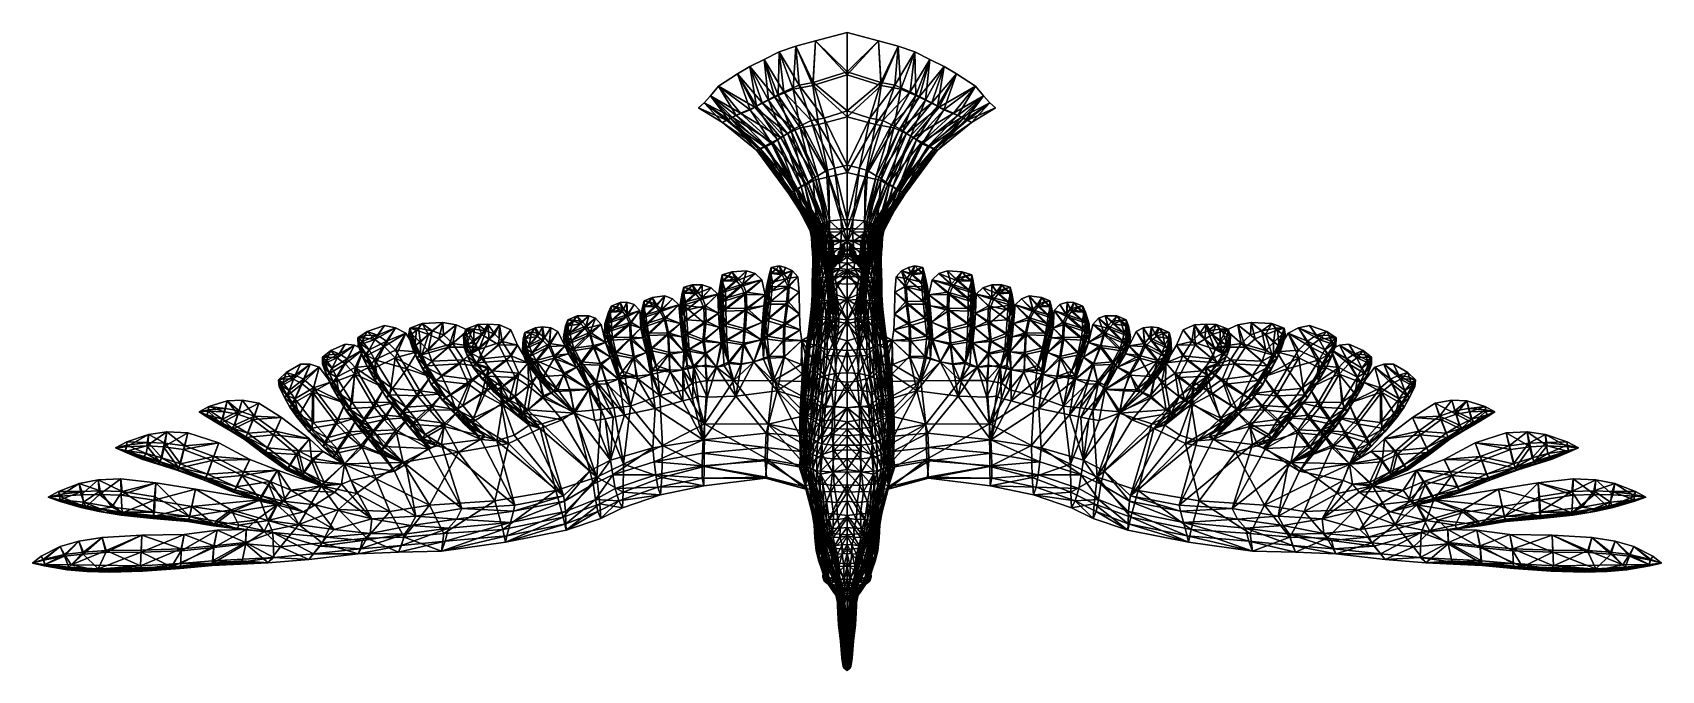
# Model space of a CAD drawing. Extents: x -0.267 to 0.267, y -0.073 to 0.136.
import ezdxf

# ---------------------------------------------------------------- set-up
doc = ezdxf.new("R2010")
doc.units = 0
doc.layers.add('GULL$LWO', color=1, linetype='CONTINUOUS')

msp = doc.modelspace()

# ---------------------------------------------------------------- linework, layer by layer
at = {"layer": 'GULL$LWO'}
for points in [[(-0.01116, 0.11904, 0.01996), (-0.01028, 0.13365, 0.02074), (-0.01674, 0.13192, 0.02062)], [(-0.01028, 0.13365, 0.02074), (-0.01111, 0.12005, 0.01699), (-0.01674, 0.13192, 0.02062)], [(-0.01028, 0.13365, 0.02074), (-0.01116, 0.11904, 0.01996), (0, 0.12256, 0.02004)], [(-0.01028, 0.13365, 0.02074), (0, 0.12355, 0.01708), (-0.01111, 0.12005, 0.01699)], [(-0.01028, 0.13365, 0.02074), (0, 0.12256, 0.02004), (0, 0.13637, 0.02076)], [(0, 0.12355, 0.01708), (-0.01028, 0.13365, 0.02074), (0, 0.13637, 0.02076)], [(0, 0.12256, 0.02004), (0.01028, 0.13365, 0.02074), (0, 0.13637, 0.02076)], [(0.01028, 0.13365, 0.02074), (0, 0.12355, 0.01708), (0, 0.13637, 0.02076)], [(0.01116, 0.11904, 0.01996), (0.01028, 0.13365, 0.02074), (0, 0.12256, 0.02004)], [(0, 0.12355, 0.01708), (0.01028, 0.13365, 0.02074), (0.01111, 0.12005, 0.01699)], [(0.01028, 0.13365, 0.02074), (0.01116, 0.11904, 0.01996), (0.01674, 0.13192, 0.02062)], [(0.01111, 0.12005, 0.01699), (0.01028, 0.13365, 0.02074), (0.01674, 0.13192, 0.02062)], [(-0.0222, 0.13007, 0.02052), (-0.02064, 0.11699, 0.01689), (-0.02708, 0.12752, 0.02028)], [(-0.0226, 0.11574, 0.01942), (-0.0222, 0.13007, 0.02052), (-0.02708, 0.12752, 0.02028)], [(-0.01768, 0.11782, 0.01973), (-0.0222, 0.13007, 0.02052), (-0.0226, 0.11574, 0.01942)], [(-0.01566, 0.11911, 0.01703), (-0.0222, 0.13007, 0.02052), (-0.01674, 0.13192, 0.02062)], [(-0.0222, 0.13007, 0.02052), (-0.01768, 0.11782, 0.01973), (-0.01674, 0.13192, 0.02062)], [(-0.0222, 0.13007, 0.02052), (-0.01566, 0.11911, 0.01703), (-0.02064, 0.11699, 0.01689)], [(-0.01768, 0.11782, 0.01973), (-0.01116, 0.11904, 0.01996), (-0.01674, 0.13192, 0.02062)], [(-0.01111, 0.12005, 0.01699), (-0.01566, 0.11911, 0.01703), (-0.01674, 0.13192, 0.02062)], [(0.01566, 0.11911, 0.01703), (0.01111, 0.12005, 0.01699), (0.01674, 0.13192, 0.02062)], [(0.01116, 0.11904, 0.01996), (0.01768, 0.11782, 0.01973), (0.01674, 0.13192, 0.02062)], [(0.0222, 0.13007, 0.02052), (0.01566, 0.11911, 0.01703), (0.01674, 0.13192, 0.02062)], [(0.01566, 0.11911, 0.01703), (0.0222, 0.13007, 0.02052), (0.02064, 0.11699, 0.01689)], [(0.01768, 0.11782, 0.01973), (0.0222, 0.13007, 0.02052), (0.01674, 0.13192, 0.02062)], [(0.0222, 0.13007, 0.02052), (0.01768, 0.11782, 0.01973), (0.0226, 0.11574, 0.01942)], [(0.02064, 0.11699, 0.01689), (0.0222, 0.13007, 0.02052), (0.02708, 0.12752, 0.02028)], [(0.0222, 0.13007, 0.02052), (0.0226, 0.11574, 0.01942), (0.02708, 0.12752, 0.02028)], [(-0.03015, 0.11198, 0.01675), (-0.04204, 0.11877, 0.0198), (-0.03592, 0.12283, 0.0199)], [(-0.04204, 0.11877, 0.0198), (-0.03175, 0.11103, 0.0182), (-0.03592, 0.12283, 0.0199)], [(-0.03184, 0.12528, 0.02012), (-0.02782, 0.11334, 0.0168), (-0.03592, 0.12283, 0.0199)], [(-0.02964, 0.11231, 0.01852), (-0.03184, 0.12528, 0.02012), (-0.03592, 0.12283, 0.0199)], [(-0.02782, 0.11334, 0.0168), (-0.03015, 0.11198, 0.01675), (-0.03592, 0.12283, 0.0199)], [(-0.03175, 0.11103, 0.0182), (-0.02964, 0.11231, 0.01852), (-0.03592, 0.12283, 0.0199)], [(-0.02372, 0.11548, 0.01687), (-0.03184, 0.12528, 0.02012), (-0.02708, 0.12752, 0.02028)], [(-0.03184, 0.12528, 0.02012), (-0.02573, 0.11424, 0.01899), (-0.02708, 0.12752, 0.02028)], [(-0.03184, 0.12528, 0.02012), (-0.02372, 0.11548, 0.01687), (-0.02782, 0.11334, 0.0168)], [(-0.02573, 0.11424, 0.01899), (-0.03184, 0.12528, 0.02012), (-0.02964, 0.11231, 0.01852)], [(-0.02064, 0.11699, 0.01689), (-0.02372, 0.11548, 0.01687), (-0.02708, 0.12752, 0.02028)], [(-0.02573, 0.11424, 0.01899), (-0.0226, 0.11574, 0.01942), (-0.02708, 0.12752, 0.02028)], [(-0.01111, 0.12005, 0.01699), (0, 0.12355, 0.01708), (0, 0.11071, 0.01352)], [(0, 0.12355, 0.01708), (0.01111, 0.12005, 0.01699), (0, 0.11071, 0.01352)], [(0.02372, 0.11548, 0.01687), (0.02064, 0.11699, 0.01689), (0.02708, 0.12752, 0.02028)], [(0.0226, 0.11574, 0.01942), (0.02573, 0.11424, 0.01899), (0.02708, 0.12752, 0.02028)], [(0.03184, 0.12528, 0.02012), (0.02372, 0.11548, 0.01687), (0.02708, 0.12752, 0.02028)], [(0.02372, 0.11548, 0.01687), (0.03184, 0.12528, 0.02012), (0.02782, 0.11334, 0.0168)], [(0.02573, 0.11424, 0.01899), (0.03184, 0.12528, 0.02012), (0.02708, 0.12752, 0.02028)], [(0.03184, 0.12528, 0.02012), (0.02573, 0.11424, 0.01899), (0.02964, 0.11231, 0.01852)], [(0.02782, 0.11334, 0.0168), (0.03184, 0.12528, 0.02012), (0.03592, 0.12283, 0.0199)], [(0.03015, 0.11198, 0.01675), (0.02782, 0.11334, 0.0168), (0.03592, 0.12283, 0.0199)], [(0.03184, 0.12528, 0.02012), (0.02964, 0.11231, 0.01852), (0.03592, 0.12283, 0.0199)], [(0.02964, 0.11231, 0.01852), (0.03175, 0.11103, 0.0182), (0.03592, 0.12283, 0.0199)], [(0.04204, 0.11877, 0.0198), (0.03015, 0.11198, 0.01675), (0.03592, 0.12283, 0.0199)], [(0.03175, 0.11103, 0.0182), (0.04204, 0.11877, 0.0198), (0.03592, 0.12283, 0.0199)], [(-0.04204, 0.11877, 0.0198), (-0.03488, 0.11002, 0.0168), (-0.0447, 0.11564, 0.01957)], [(-0.03626, 0.10924, 0.01765), (-0.04204, 0.11877, 0.0198), (-0.0447, 0.11564, 0.01957)], [(-0.03015, 0.11198, 0.01675), (-0.03488, 0.11002, 0.0168), (-0.04204, 0.11877, 0.0198)], [(-0.03175, 0.11103, 0.0182), (-0.04204, 0.11877, 0.0198), (-0.03626, 0.10924, 0.01765)], [(-0.01768, 0.11782, 0.01973), (-0.0226, 0.11574, 0.01942), (-0.01539, 0.10521, 0.01861)], [(-0.02064, 0.11699, 0.01689), (-0.01566, 0.11911, 0.01703), (-0.01179, 0.10755, 0.01359)], [(-0.0093, 0.10624, 0.01902), (-0.01116, 0.11904, 0.01996), (-0.01768, 0.11782, 0.01973)], [(-0.0093, 0.10624, 0.01902), (-0.01768, 0.11782, 0.01973), (-0.01539, 0.10521, 0.01861)], [(-0.01566, 0.11911, 0.01703), (-0.01111, 0.12005, 0.01699), (-0.00752, 0.10838, 0.01349)], [(-0.01566, 0.11911, 0.01703), (-0.00752, 0.10838, 0.01349), (-0.01179, 0.10755, 0.01359)], [(0, 0.12256, 0.02004), (-0.01116, 0.11904, 0.01996), (0, 0.10877, 0.01919)], [(-0.01116, 0.11904, 0.01996), (-0.0093, 0.10624, 0.01902), (0, 0.10877, 0.01919)], [(-0.00752, 0.10838, 0.01349), (-0.01111, 0.12005, 0.01699), (0, 0.11071, 0.01352)], [(0.01116, 0.11904, 0.01996), (0, 0.12256, 0.02004), (0, 0.10877, 0.01919)], [(0.01111, 0.12005, 0.01699), (0.00752, 0.10838, 0.01349), (0, 0.11071, 0.01352)], [(0.0093, 0.10624, 0.01902), (0.01116, 0.11904, 0.01996), (0, 0.10877, 0.01919)], [(0.01111, 0.12005, 0.01699), (0.01566, 0.11911, 0.01703), (0.00752, 0.10838, 0.01349)], [(0.00752, 0.10838, 0.01349), (0.01566, 0.11911, 0.01703), (0.01179, 0.10755, 0.01359)], [(0.01116, 0.11904, 0.01996), (0.0093, 0.10624, 0.01902), (0.01768, 0.11782, 0.01973)], [(0.01768, 0.11782, 0.01973), (0.0093, 0.10624, 0.01902), (0.01539, 0.10521, 0.01861)], [(0.01566, 0.11911, 0.01703), (0.02064, 0.11699, 0.01689), (0.01179, 0.10755, 0.01359)], [(0.0226, 0.11574, 0.01942), (0.01768, 0.11782, 0.01973), (0.01539, 0.10521, 0.01861)], [(0.03488, 0.11002, 0.0168), (0.03015, 0.11198, 0.01675), (0.04204, 0.11877, 0.0198)], [(0.04204, 0.11877, 0.0198), (0.03175, 0.11103, 0.0182), (0.03626, 0.10924, 0.01765)], [(0.03488, 0.11002, 0.0168), (0.04204, 0.11877, 0.0198), (0.0447, 0.11564, 0.01957)], [(0.04204, 0.11877, 0.0198), (0.03626, 0.10924, 0.01765), (0.0447, 0.11564, 0.01957)], [(-0.04682, 0.11334, 0.0195), (-0.03948, 0.10772, 0.01686), (-0.04867, 0.11175, 0.01945)], [(-0.04083, 0.1069, 0.01694), (-0.04682, 0.11334, 0.0195), (-0.04867, 0.11175, 0.01945)], [(-0.03763, 0.10869, 0.01678), (-0.04682, 0.11334, 0.0195), (-0.0447, 0.11564, 0.01957)], [(-0.04682, 0.11334, 0.0195), (-0.03893, 0.10786, 0.01713), (-0.0447, 0.11564, 0.01957)], [(-0.03763, 0.10869, 0.01678), (-0.03948, 0.10772, 0.01686), (-0.04682, 0.11334, 0.0195)], [(-0.04083, 0.1069, 0.01694), (-0.03893, 0.10786, 0.01713), (-0.04682, 0.11334, 0.0195)], [(-0.03488, 0.11002, 0.0168), (-0.03763, 0.10869, 0.01678), (-0.0447, 0.11564, 0.01957)], [(-0.03893, 0.10786, 0.01713), (-0.03816, 0.10826, 0.01747), (-0.0447, 0.11564, 0.01957)], [(-0.03816, 0.10826, 0.01747), (-0.03626, 0.10924, 0.01765), (-0.0447, 0.11564, 0.01957)], [(-0.02281, 0.10121, 0.01694), (-0.02964, 0.11231, 0.01852), (-0.03175, 0.11103, 0.0182)], [(-0.03015, 0.11198, 0.01675), (-0.02782, 0.11334, 0.0168), (-0.01953, 0.10335, 0.01361)], [(-0.02573, 0.11424, 0.01899), (-0.02964, 0.11231, 0.01852), (-0.02089, 0.10254, 0.01749)], [(-0.02964, 0.11231, 0.01852), (-0.02281, 0.10121, 0.01694), (-0.02089, 0.10254, 0.01749)], [(-0.02782, 0.11334, 0.0168), (-0.02372, 0.11548, 0.01687), (-0.01733, 0.10481, 0.01359)], [(-0.01953, 0.10335, 0.01361), (-0.02782, 0.11334, 0.0168), (-0.01733, 0.10481, 0.01359)], [(-0.0182, 0.10385, 0.01815), (-0.0226, 0.11574, 0.01942), (-0.02573, 0.11424, 0.01899)], [(-0.0182, 0.10385, 0.01815), (-0.02573, 0.11424, 0.01899), (-0.02089, 0.10254, 0.01749)], [(-0.02372, 0.11548, 0.01687), (-0.02064, 0.11699, 0.01689), (-0.0146, 0.10618, 0.01353)], [(-0.02372, 0.11548, 0.01687), (-0.0146, 0.10618, 0.01353), (-0.01733, 0.10481, 0.01359)], [(-0.0226, 0.11574, 0.01942), (-0.0182, 0.10385, 0.01815), (-0.01539, 0.10521, 0.01861)], [(-0.0146, 0.10618, 0.01353), (-0.02064, 0.11699, 0.01689), (-0.01179, 0.10755, 0.01359)], [(0.02064, 0.11699, 0.01689), (0.0146, 0.10618, 0.01353), (0.01179, 0.10755, 0.01359)], [(0.02064, 0.11699, 0.01689), (0.02372, 0.11548, 0.01687), (0.0146, 0.10618, 0.01353)], [(0.0146, 0.10618, 0.01353), (0.02372, 0.11548, 0.01687), (0.01733, 0.10481, 0.01359)], [(0.0182, 0.10385, 0.01815), (0.0226, 0.11574, 0.01942), (0.01539, 0.10521, 0.01861)], [(0.02372, 0.11548, 0.01687), (0.02782, 0.11334, 0.0168), (0.01733, 0.10481, 0.01359)], [(0.02782, 0.11334, 0.0168), (0.01953, 0.10335, 0.01361), (0.01733, 0.10481, 0.01359)], [(0.0226, 0.11574, 0.01942), (0.0182, 0.10385, 0.01815), (0.02573, 0.11424, 0.01899)], [(0.02573, 0.11424, 0.01899), (0.0182, 0.10385, 0.01815), (0.02089, 0.10254, 0.01749)], [(0.02782, 0.11334, 0.0168), (0.03015, 0.11198, 0.01675), (0.01953, 0.10335, 0.01361)], [(0.02964, 0.11231, 0.01852), (0.02573, 0.11424, 0.01899), (0.02089, 0.10254, 0.01749)], [(0.02281, 0.10121, 0.01694), (0.02964, 0.11231, 0.01852), (0.02089, 0.10254, 0.01749)], [(0.02964, 0.11231, 0.01852), (0.02281, 0.10121, 0.01694), (0.03175, 0.11103, 0.0182)], [(0.03763, 0.10869, 0.01678), (0.03488, 0.11002, 0.0168), (0.0447, 0.11564, 0.01957)], [(0.03626, 0.10924, 0.01765), (0.03816, 0.10826, 0.01747), (0.0447, 0.11564, 0.01957)], [(0.04682, 0.11334, 0.0195), (0.03763, 0.10869, 0.01678), (0.0447, 0.11564, 0.01957)], [(0.03948, 0.10772, 0.01686), (0.03763, 0.10869, 0.01678), (0.04682, 0.11334, 0.0195)], [(0.03816, 0.10826, 0.01747), (0.03893, 0.10786, 0.01713), (0.0447, 0.11564, 0.01957)], [(0.03893, 0.10786, 0.01713), (0.04682, 0.11334, 0.0195), (0.0447, 0.11564, 0.01957)], [(0.03893, 0.10786, 0.01713), (0.04083, 0.1069, 0.01694), (0.04682, 0.11334, 0.0195)], [(0.03948, 0.10772, 0.01686), (0.04682, 0.11334, 0.0195), (0.04867, 0.11175, 0.01945)], [(0.04682, 0.11334, 0.0195), (0.04083, 0.1069, 0.01694), (0.04867, 0.11175, 0.01945)], [(-0.03948, 0.10772, 0.01686), (-0.04083, 0.1069, 0.01694), (-0.04867, 0.11175, 0.01945)], [(-0.03893, 0.10786, 0.01713), (-0.04083, 0.1069, 0.01694), (-0.02955, 0.09771, 0.01458)], [(-0.04083, 0.1069, 0.01694), (-0.03948, 0.10772, 0.01686), (-0.02839, 0.0984, 0.0142)], [(-0.04083, 0.1069, 0.01694), (-0.02839, 0.0984, 0.0142), (-0.02955, 0.09771, 0.01458)], [(-0.03948, 0.10772, 0.01686), (-0.03763, 0.10869, 0.01678), (-0.0271, 0.0991, 0.01403)], [(-0.02839, 0.0984, 0.0142), (-0.03948, 0.10772, 0.01686), (-0.0271, 0.0991, 0.01403)], [(-0.03816, 0.10826, 0.01747), (-0.03893, 0.10786, 0.01713), (-0.02892, 0.098, 0.01493)], [(-0.02892, 0.098, 0.01493), (-0.03893, 0.10786, 0.01713), (-0.02955, 0.09771, 0.01458)], [(-0.02651, 0.09907, 0.01585), (-0.03626, 0.10924, 0.01765), (-0.03816, 0.10826, 0.01747)], [(-0.03816, 0.10826, 0.01747), (-0.02892, 0.098, 0.01493), (-0.02832, 0.09826, 0.01537)], [(-0.02651, 0.09907, 0.01585), (-0.03816, 0.10826, 0.01747), (-0.02832, 0.09826, 0.01537)], [(-0.03763, 0.10869, 0.01678), (-0.03488, 0.11002, 0.0168), (-0.02448, 0.10044, 0.0138)], [(-0.03763, 0.10869, 0.01678), (-0.02448, 0.10044, 0.0138), (-0.0271, 0.0991, 0.01403)], [(-0.03175, 0.11103, 0.0182), (-0.03626, 0.10924, 0.01765), (-0.02461, 0.09995, 0.01632)], [(-0.03626, 0.10924, 0.01765), (-0.02651, 0.09907, 0.01585), (-0.02461, 0.09995, 0.01632)], [(-0.03488, 0.11002, 0.0168), (-0.03015, 0.11198, 0.01675), (-0.02166, 0.1019, 0.01369)], [(-0.02448, 0.10044, 0.0138), (-0.03488, 0.11002, 0.0168), (-0.02166, 0.1019, 0.01369)], [(-0.02281, 0.10121, 0.01694), (-0.03175, 0.11103, 0.0182), (-0.02461, 0.09995, 0.01632)], [(-0.03015, 0.11198, 0.01675), (-0.01953, 0.10335, 0.01361), (-0.02166, 0.1019, 0.01369)], [(-0.00675, 0.09123, 0.0102), (-0.0146, 0.10618, 0.01353), (-0.01179, 0.10755, 0.01359)], [(-0.00752, 0.10838, 0.01349), (-0.00411, 0.09191, 0.00988), (-0.01179, 0.10755, 0.01359)], [(-0.00411, 0.09191, 0.00988), (-0.00675, 0.09123, 0.0102), (-0.01179, 0.10755, 0.01359)], [(-0.0093, 0.10624, 0.01902), (0, 0.09049, 0.01744), (0, 0.10877, 0.01919)], [(0, 0.09292, 0.00978), (-0.00752, 0.10838, 0.01349), (0, 0.11071, 0.01352)], [(-0.00752, 0.10838, 0.01349), (0, 0.09292, 0.00978), (-0.00411, 0.09191, 0.00988)], [(0.00752, 0.10838, 0.01349), (0, 0.09292, 0.00978), (0, 0.11071, 0.01352)], [(0, 0.09049, 0.01744), (0.0093, 0.10624, 0.01902), (0, 0.10877, 0.01919)], [(0, 0.09292, 0.00978), (0.00752, 0.10838, 0.01349), (0.00411, 0.09191, 0.00988)], [(0.00411, 0.09191, 0.00988), (0.00752, 0.10838, 0.01349), (0.01179, 0.10755, 0.01359)], [(0.00675, 0.09123, 0.0102), (0.00411, 0.09191, 0.00988), (0.01179, 0.10755, 0.01359)], [(0.0146, 0.10618, 0.01353), (0.00675, 0.09123, 0.0102), (0.01179, 0.10755, 0.01359)], [(0.01953, 0.10335, 0.01361), (0.03015, 0.11198, 0.01675), (0.02166, 0.1019, 0.01369)], [(0.03015, 0.11198, 0.01675), (0.03488, 0.11002, 0.0168), (0.02166, 0.1019, 0.01369)], [(0.03488, 0.11002, 0.0168), (0.02448, 0.10044, 0.0138), (0.02166, 0.1019, 0.01369)], [(0.03175, 0.11103, 0.0182), (0.02281, 0.10121, 0.01694), (0.02461, 0.09995, 0.01632)], [(0.03488, 0.11002, 0.0168), (0.03763, 0.10869, 0.01678), (0.02448, 0.10044, 0.0138)], [(0.02448, 0.10044, 0.0138), (0.03763, 0.10869, 0.01678), (0.0271, 0.0991, 0.01403)], [(0.03626, 0.10924, 0.01765), (0.03175, 0.11103, 0.0182), (0.02461, 0.09995, 0.01632)], [(0.02651, 0.09907, 0.01585), (0.03626, 0.10924, 0.01765), (0.02461, 0.09995, 0.01632)], [(0.03626, 0.10924, 0.01765), (0.02651, 0.09907, 0.01585), (0.03816, 0.10826, 0.01747)], [(0.03816, 0.10826, 0.01747), (0.02651, 0.09907, 0.01585), (0.02832, 0.09826, 0.01537)], [(0.03763, 0.10869, 0.01678), (0.03948, 0.10772, 0.01686), (0.0271, 0.0991, 0.01403)], [(0.03948, 0.10772, 0.01686), (0.02839, 0.0984, 0.0142), (0.0271, 0.0991, 0.01403)], [(0.02892, 0.098, 0.01493), (0.03816, 0.10826, 0.01747), (0.02832, 0.09826, 0.01537)], [(0.03948, 0.10772, 0.01686), (0.04083, 0.1069, 0.01694), (0.02839, 0.0984, 0.0142)], [(0.02839, 0.0984, 0.0142), (0.04083, 0.1069, 0.01694), (0.02955, 0.09771, 0.01458)], [(0.03893, 0.10786, 0.01713), (0.03816, 0.10826, 0.01747), (0.02892, 0.098, 0.01493)], [(0.03893, 0.10786, 0.01713), (0.02892, 0.098, 0.01493), (0.02955, 0.09771, 0.01458)], [(0.04083, 0.1069, 0.01694), (0.03893, 0.10786, 0.01713), (0.02955, 0.09771, 0.01458)], [(0.04083, 0.1069, 0.01694), (0.03948, 0.10772, 0.01686), (0.04867, 0.11175, 0.01945)], [(-0.01348, 0.08696, 0.01086), (-0.02448, 0.10044, 0.0138), (-0.02166, 0.1019, 0.01369)], [(-0.02281, 0.10121, 0.01694), (-0.01499, 0.08593, 0.0156), (-0.02089, 0.10254, 0.01749)], [(-0.01953, 0.10335, 0.01361), (-0.01268, 0.08731, 0.01081), (-0.02166, 0.1019, 0.01369)], [(-0.01268, 0.08731, 0.01081), (-0.01348, 0.08696, 0.01086), (-0.02166, 0.1019, 0.01369)], [(-0.01384, 0.0863, 0.01604), (-0.0182, 0.10385, 0.01815), (-0.02089, 0.10254, 0.01749)], [(-0.01499, 0.08593, 0.0156), (-0.01384, 0.0863, 0.01604), (-0.02089, 0.10254, 0.01749)], [(-0.01043, 0.08911, 0.0105), (-0.01953, 0.10335, 0.01361), (-0.01733, 0.10481, 0.01359)], [(-0.01953, 0.10335, 0.01361), (-0.01043, 0.08911, 0.0105), (-0.01268, 0.08731, 0.01081)], [(-0.0182, 0.10385, 0.01815), (-0.0111, 0.08793, 0.01687), (-0.01539, 0.10521, 0.01861)], [(-0.0111, 0.08793, 0.01687), (-0.0182, 0.10385, 0.01815), (-0.01384, 0.0863, 0.01604)], [(-0.0146, 0.10618, 0.01353), (-0.00959, 0.08948, 0.01036), (-0.01733, 0.10481, 0.01359)], [(-0.00959, 0.08948, 0.01036), (-0.01043, 0.08911, 0.0105), (-0.01733, 0.10481, 0.01359)], [(-0.00597, 0.08908, 0.01723), (-0.0093, 0.10624, 0.01902), (-0.01539, 0.10521, 0.01861)], [(-0.0111, 0.08793, 0.01687), (-0.00597, 0.08908, 0.01723), (-0.01539, 0.10521, 0.01861)], [(-0.0146, 0.10618, 0.01353), (-0.00675, 0.09123, 0.0102), (-0.00959, 0.08948, 0.01036)], [(-0.0093, 0.10624, 0.01902), (-0.00597, 0.08908, 0.01723), (0, 0.09049, 0.01744)], [(0.00597, 0.08908, 0.01723), (0.0093, 0.10624, 0.01902), (0, 0.09049, 0.01744)], [(0.0093, 0.10624, 0.01902), (0.00597, 0.08908, 0.01723), (0.01539, 0.10521, 0.01861)], [(0.00597, 0.08908, 0.01723), (0.0111, 0.08793, 0.01687), (0.01539, 0.10521, 0.01861)], [(0.00675, 0.09123, 0.0102), (0.0146, 0.10618, 0.01353), (0.00959, 0.08948, 0.01036)], [(0.00959, 0.08948, 0.01036), (0.0146, 0.10618, 0.01353), (0.01733, 0.10481, 0.01359)], [(0.01043, 0.08911, 0.0105), (0.00959, 0.08948, 0.01036), (0.01733, 0.10481, 0.01359)], [(0.01953, 0.10335, 0.01361), (0.01043, 0.08911, 0.0105), (0.01733, 0.10481, 0.01359)], [(0.01043, 0.08911, 0.0105), (0.01953, 0.10335, 0.01361), (0.01268, 0.08731, 0.01081)], [(0.0111, 0.08793, 0.01687), (0.0182, 0.10385, 0.01815), (0.01539, 0.10521, 0.01861)], [(0.0182, 0.10385, 0.01815), (0.0111, 0.08793, 0.01687), (0.01384, 0.0863, 0.01604)], [(0.01268, 0.08731, 0.01081), (0.01953, 0.10335, 0.01361), (0.02166, 0.1019, 0.01369)], [(0.01348, 0.08696, 0.01086), (0.01268, 0.08731, 0.01081), (0.02166, 0.1019, 0.01369)], [(0.02448, 0.10044, 0.0138), (0.01348, 0.08696, 0.01086), (0.02166, 0.1019, 0.01369)], [(0.0182, 0.10385, 0.01815), (0.01384, 0.0863, 0.01604), (0.02089, 0.10254, 0.01749)], [(0.01384, 0.0863, 0.01604), (0.01499, 0.08593, 0.0156), (0.02089, 0.10254, 0.01749)], [(0.01499, 0.08593, 0.0156), (0.02281, 0.10121, 0.01694), (0.02089, 0.10254, 0.01749)], [(-0.02839, 0.0984, 0.0142), (-0.018, 0.08406, 0.01215), (-0.02955, 0.09771, 0.01458)], [(-0.01907, 0.08352, 0.0129), (-0.02892, 0.098, 0.01493), (-0.02955, 0.09771, 0.01458)], [(-0.018, 0.08406, 0.01215), (-0.01849, 0.0838, 0.01253), (-0.02955, 0.09771, 0.01458)], [(-0.01849, 0.0838, 0.01253), (-0.01907, 0.08352, 0.0129), (-0.02955, 0.09771, 0.01458)], [(-0.02892, 0.098, 0.01493), (-0.01847, 0.08377, 0.01342), (-0.02832, 0.09826, 0.01537)], [(-0.02892, 0.098, 0.01493), (-0.01907, 0.08352, 0.0129), (-0.01847, 0.08377, 0.01342)], [(-0.01677, 0.08488, 0.01171), (-0.02839, 0.0984, 0.0142), (-0.0271, 0.0991, 0.01403)], [(-0.01677, 0.08488, 0.01171), (-0.018, 0.08406, 0.01215), (-0.02839, 0.0984, 0.0142)], [(-0.01847, 0.08371, 0.01356), (-0.02651, 0.09907, 0.01585), (-0.02832, 0.09826, 0.01537)], [(-0.01847, 0.08377, 0.01342), (-0.01847, 0.08371, 0.01356), (-0.02832, 0.09826, 0.01537)], [(-0.02448, 0.10044, 0.0138), (-0.01625, 0.08518, 0.01135), (-0.0271, 0.0991, 0.01403)], [(-0.01625, 0.08518, 0.01135), (-0.01677, 0.08488, 0.01171), (-0.0271, 0.0991, 0.01403)], [(-0.02651, 0.09907, 0.01585), (-0.01728, 0.08441, 0.01401), (-0.02461, 0.09995, 0.01632)], [(-0.02651, 0.09907, 0.01585), (-0.01847, 0.08371, 0.01356), (-0.01728, 0.08441, 0.01401)], [(-0.01659, 0.08461, 0.01468), (-0.02281, 0.10121, 0.01694), (-0.02461, 0.09995, 0.01632)], [(-0.01728, 0.08441, 0.01401), (-0.01659, 0.08461, 0.01468), (-0.02461, 0.09995, 0.01632)], [(-0.01348, 0.08696, 0.01086), (-0.01625, 0.08518, 0.01135), (-0.02448, 0.10044, 0.0138)], [(-0.01499, 0.08593, 0.0156), (-0.02281, 0.10121, 0.01694), (-0.01659, 0.08461, 0.01468)], [(0.01625, 0.08518, 0.01135), (0.01348, 0.08696, 0.01086), (0.02448, 0.10044, 0.0138)], [(0.02281, 0.10121, 0.01694), (0.01499, 0.08593, 0.0156), (0.01659, 0.08461, 0.01468)], [(0.01625, 0.08518, 0.01135), (0.02448, 0.10044, 0.0138), (0.0271, 0.0991, 0.01403)], [(0.01677, 0.08488, 0.01171), (0.01625, 0.08518, 0.01135), (0.0271, 0.0991, 0.01403)], [(0.02281, 0.10121, 0.01694), (0.01659, 0.08461, 0.01468), (0.02461, 0.09995, 0.01632)], [(0.01659, 0.08461, 0.01468), (0.01728, 0.08441, 0.01401), (0.02461, 0.09995, 0.01632)], [(0.02839, 0.0984, 0.0142), (0.01677, 0.08488, 0.01171), (0.0271, 0.0991, 0.01403)], [(0.018, 0.08406, 0.01215), (0.01677, 0.08488, 0.01171), (0.02839, 0.0984, 0.0142)], [(0.01728, 0.08441, 0.01401), (0.02651, 0.09907, 0.01585), (0.02461, 0.09995, 0.01632)], [(0.01847, 0.08371, 0.01356), (0.02651, 0.09907, 0.01585), (0.01728, 0.08441, 0.01401)], [(0.018, 0.08406, 0.01215), (0.02839, 0.0984, 0.0142), (0.02955, 0.09771, 0.01458)], [(0.01849, 0.0838, 0.01253), (0.018, 0.08406, 0.01215), (0.02955, 0.09771, 0.01458)], [(0.02651, 0.09907, 0.01585), (0.01847, 0.08371, 0.01356), (0.02832, 0.09826, 0.01537)], [(0.01847, 0.08377, 0.01342), (0.02892, 0.098, 0.01493), (0.02832, 0.09826, 0.01537)], [(0.01847, 0.08371, 0.01356), (0.01847, 0.08377, 0.01342), (0.02832, 0.09826, 0.01537)], [(0.01907, 0.08352, 0.0129), (0.02892, 0.098, 0.01493), (0.01847, 0.08377, 0.01342)], [(0.01907, 0.08352, 0.0129), (0.01849, 0.0838, 0.01253), (0.02955, 0.09771, 0.01458)], [(0.02892, 0.098, 0.01493), (0.01907, 0.08352, 0.0129), (0.02955, 0.09771, 0.01458)], [(-0.00959, 0.08948, 0.01036), (-0.00675, 0.09123, 0.0102), (-0.00568, 0.07474, 0.00683)], [(-0.00675, 0.09123, 0.0102), (-0.00411, 0.09191, 0.00988), (-0.00188, 0.07508, 0.0066)], [(-0.00675, 0.09123, 0.0102), (-0.00188, 0.07508, 0.0066), (-0.00568, 0.07474, 0.00683)], [(-0.00411, 0.09191, 0.00988), (0, 0.09292, 0.00978), (0, 0.07517, 0.00657)], [(-0.00188, 0.07508, 0.0066), (-0.00411, 0.09191, 0.00988), (0, 0.07517, 0.00657)], [(0, 0.09292, 0.00978), (0.00411, 0.09191, 0.00988), (0, 0.07517, 0.00657)], [(0.00411, 0.09191, 0.00988), (0.00188, 0.07508, 0.0066), (0, 0.07517, 0.00657)], [(0.00411, 0.09191, 0.00988), (0.00675, 0.09123, 0.0102), (0.00188, 0.07508, 0.0066)], [(0.00188, 0.07508, 0.0066), (0.00675, 0.09123, 0.0102), (0.00568, 0.07474, 0.00683)], [(0.00675, 0.09123, 0.0102), (0.00959, 0.08948, 0.01036), (0.00568, 0.07474, 0.00683)], [(-0.01499, 0.08593, 0.0156), (-0.01659, 0.08461, 0.01468), (-0.01147, 0.07151, 0.01395)], [(-0.01625, 0.08518, 0.01135), (-0.01348, 0.08696, 0.01086), (-0.00842, 0.07366, 0.00793)], [(-0.01074, 0.07162, 0.01486), (-0.01384, 0.0863, 0.01604), (-0.01499, 0.08593, 0.0156)], [(-0.01074, 0.07162, 0.01486), (-0.01499, 0.08593, 0.0156), (-0.01147, 0.07151, 0.01395)], [(-0.0111, 0.08793, 0.01687), (-0.01384, 0.0863, 0.01604), (-0.00981, 0.07178, 0.01558)], [(-0.01384, 0.0863, 0.01604), (-0.01074, 0.07162, 0.01486), (-0.00981, 0.07178, 0.01558)], [(-0.01348, 0.08696, 0.01086), (-0.01268, 0.08731, 0.01081), (-0.00784, 0.07394, 0.0076)], [(-0.01348, 0.08696, 0.01086), (-0.00784, 0.07394, 0.0076), (-0.00842, 0.07366, 0.00793)], [(-0.01268, 0.08731, 0.01081), (-0.01043, 0.08911, 0.0105), (-0.00724, 0.07423, 0.00731)], [(-0.00784, 0.07394, 0.0076), (-0.01268, 0.08731, 0.01081), (-0.00724, 0.07423, 0.00731)], [(-0.00575, 0.07193, 0.01655), (-0.00597, 0.08908, 0.01723), (-0.0111, 0.08793, 0.01687)], [(-0.00575, 0.07193, 0.01655), (-0.0111, 0.08793, 0.01687), (-0.00981, 0.07178, 0.01558)], [(-0.01043, 0.08911, 0.0105), (-0.00959, 0.08948, 0.01036), (-0.00648, 0.0745, 0.00702)], [(-0.01043, 0.08911, 0.0105), (-0.00648, 0.0745, 0.00702), (-0.00724, 0.07423, 0.00731)], [(-0.00648, 0.0745, 0.00702), (-0.00959, 0.08948, 0.01036), (-0.00568, 0.07474, 0.00683)], [(0, 0.09049, 0.01744), (-0.00597, 0.08908, 0.01723), (0, 0.07219, 0.01657)], [(-0.00597, 0.08908, 0.01723), (-0.00575, 0.07193, 0.01655), (0, 0.07219, 0.01657)], [(0.00597, 0.08908, 0.01723), (0, 0.09049, 0.01744), (0, 0.07219, 0.01657)], [(0.00575, 0.07193, 0.01655), (0.00597, 0.08908, 0.01723), (0, 0.07219, 0.01657)], [(0.00959, 0.08948, 0.01036), (0.00648, 0.0745, 0.00702), (0.00568, 0.07474, 0.00683)], [(0.00597, 0.08908, 0.01723), (0.00575, 0.07193, 0.01655), (0.0111, 0.08793, 0.01687)], [(0.0111, 0.08793, 0.01687), (0.00575, 0.07193, 0.01655), (0.00981, 0.07178, 0.01558)], [(0.00959, 0.08948, 0.01036), (0.01043, 0.08911, 0.0105), (0.00648, 0.0745, 0.00702)], [(0.00648, 0.0745, 0.00702), (0.01043, 0.08911, 0.0105), (0.00724, 0.07423, 0.00731)], [(0.01043, 0.08911, 0.0105), (0.01268, 0.08731, 0.01081), (0.00724, 0.07423, 0.00731)], [(0.01268, 0.08731, 0.01081), (0.00784, 0.07394, 0.0076), (0.00724, 0.07423, 0.00731)], [(0.01268, 0.08731, 0.01081), (0.01348, 0.08696, 0.01086), (0.00784, 0.07394, 0.0076)], [(0.00784, 0.07394, 0.0076), (0.01348, 0.08696, 0.01086), (0.00842, 0.07366, 0.00793)], [(0.01348, 0.08696, 0.01086), (0.01625, 0.08518, 0.01135), (0.00842, 0.07366, 0.00793)], [(0.01384, 0.0863, 0.01604), (0.0111, 0.08793, 0.01687), (0.00981, 0.07178, 0.01558)], [(0.01074, 0.07162, 0.01486), (0.01384, 0.0863, 0.01604), (0.00981, 0.07178, 0.01558)], [(0.01384, 0.0863, 0.01604), (0.01074, 0.07162, 0.01486), (0.01499, 0.08593, 0.0156)], [(0.01499, 0.08593, 0.0156), (0.01074, 0.07162, 0.01486), (0.01147, 0.07151, 0.01395)], [(0.01659, 0.08461, 0.01468), (0.01499, 0.08593, 0.0156), (0.01147, 0.07151, 0.01395)], [(-0.01103, 0.07214, 0.01053), (-0.01907, 0.08352, 0.0129), (-0.01849, 0.0838, 0.01253)], [(-0.01847, 0.08377, 0.01342), (-0.01907, 0.08352, 0.0129), (-0.0115, 0.07185, 0.01108)], [(-0.01907, 0.08352, 0.0129), (-0.01103, 0.07214, 0.01053), (-0.0115, 0.07185, 0.01108)], [(-0.01849, 0.0838, 0.01253), (-0.018, 0.08406, 0.01215), (-0.01007, 0.07274, 0.00942)], [(-0.01849, 0.0838, 0.01253), (-0.01007, 0.07274, 0.00942), (-0.01052, 0.07244, 0.00999)], [(-0.01103, 0.07214, 0.01053), (-0.01849, 0.0838, 0.01253), (-0.01052, 0.07244, 0.00999)], [(-0.01728, 0.08441, 0.01401), (-0.01847, 0.08371, 0.01356), (-0.01203, 0.07143, 0.01231)], [(-0.01181, 0.07163, 0.01168), (-0.01847, 0.08377, 0.01342), (-0.0115, 0.07185, 0.01108)], [(-0.01181, 0.07163, 0.01168), (-0.01847, 0.08371, 0.01356), (-0.01847, 0.08377, 0.01342)], [(-0.01847, 0.08371, 0.01356), (-0.01181, 0.07163, 0.01168), (-0.01203, 0.07143, 0.01231)], [(-0.018, 0.08406, 0.01215), (-0.01677, 0.08488, 0.01171), (-0.00956, 0.07304, 0.00888)], [(-0.01007, 0.07274, 0.00942), (-0.018, 0.08406, 0.01215), (-0.00956, 0.07304, 0.00888)], [(-0.01185, 0.07144, 0.01316), (-0.01659, 0.08461, 0.01468), (-0.01728, 0.08441, 0.01401)], [(-0.01185, 0.07144, 0.01316), (-0.01728, 0.08441, 0.01401), (-0.01203, 0.07143, 0.01231)], [(-0.01677, 0.08488, 0.01171), (-0.01625, 0.08518, 0.01135), (-0.00902, 0.07335, 0.00837)], [(-0.01677, 0.08488, 0.01171), (-0.00902, 0.07335, 0.00837), (-0.00956, 0.07304, 0.00888)], [(-0.01659, 0.08461, 0.01468), (-0.01185, 0.07144, 0.01316), (-0.01147, 0.07151, 0.01395)], [(-0.00902, 0.07335, 0.00837), (-0.01625, 0.08518, 0.01135), (-0.00842, 0.07366, 0.00793)], [(0.01625, 0.08518, 0.01135), (0.00902, 0.07335, 0.00837), (0.00842, 0.07366, 0.00793)], [(0.01625, 0.08518, 0.01135), (0.01677, 0.08488, 0.01171), (0.00902, 0.07335, 0.00837)], [(0.00902, 0.07335, 0.00837), (0.01677, 0.08488, 0.01171), (0.00956, 0.07304, 0.00888)], [(0.01677, 0.08488, 0.01171), (0.018, 0.08406, 0.01215), (0.00956, 0.07304, 0.00888)], [(0.018, 0.08406, 0.01215), (0.01007, 0.07274, 0.00942), (0.00956, 0.07304, 0.00888)], [(0.018, 0.08406, 0.01215), (0.01849, 0.0838, 0.01253), (0.01007, 0.07274, 0.00942)], [(0.01007, 0.07274, 0.00942), (0.01849, 0.0838, 0.01253), (0.01052, 0.07244, 0.00999)], [(0.01849, 0.0838, 0.01253), (0.01103, 0.07214, 0.01053), (0.01052, 0.07244, 0.00999)], [(0.01907, 0.08352, 0.0129), (0.01103, 0.07214, 0.01053), (0.01849, 0.0838, 0.01253)], [(0.01103, 0.07214, 0.01053), (0.01907, 0.08352, 0.0129), (0.0115, 0.07185, 0.01108)], [(0.01185, 0.07144, 0.01316), (0.01659, 0.08461, 0.01468), (0.01147, 0.07151, 0.01395)], [(0.01907, 0.08352, 0.0129), (0.01847, 0.08377, 0.01342), (0.0115, 0.07185, 0.01108)], [(0.01847, 0.08377, 0.01342), (0.01181, 0.07163, 0.01168), (0.0115, 0.07185, 0.01108)], [(0.01847, 0.08371, 0.01356), (0.01181, 0.07163, 0.01168), (0.01847, 0.08377, 0.01342)], [(0.01181, 0.07163, 0.01168), (0.01847, 0.08371, 0.01356), (0.01203, 0.07143, 0.01231)], [(0.01659, 0.08461, 0.01468), (0.01185, 0.07144, 0.01316), (0.01728, 0.08441, 0.01401)], [(0.01728, 0.08441, 0.01401), (0.01185, 0.07144, 0.01316), (0.01203, 0.07143, 0.01231)], [(0.01847, 0.08371, 0.01356), (0.01728, 0.08441, 0.01401), (0.01203, 0.07143, 0.01231)], [(-0.00617, 0.07098, 0.00565), (-0.00696, 0.07132, 0.00607), (-0.00568, 0.07474, 0.00683)], [(-0.00696, 0.07132, 0.00607), (-0.00648, 0.0745, 0.00702), (-0.00568, 0.07474, 0.00683)], [(-0.00181, 0.07111, 0.0053), (-0.00617, 0.07098, 0.00565), (-0.00568, 0.07474, 0.00683)], [(-0.00188, 0.07508, 0.0066), (-0.00181, 0.07111, 0.0053), (-0.00568, 0.07474, 0.00683)], [(0, 0.06774, 0.00413), (-0.00188, 0.07508, 0.0066), (0, 0.07517, 0.00657)], [(0, 0.06774, 0.00413), (-0.00181, 0.07111, 0.0053), (-0.00188, 0.07508, 0.0066)], [(0.00188, 0.07508, 0.0066), (0, 0.06774, 0.00413), (0, 0.07517, 0.00657)], [(0.00181, 0.07111, 0.0053), (0, 0.06774, 0.00413), (0.00188, 0.07508, 0.0066)], [(0.00181, 0.07111, 0.0053), (0.00188, 0.07508, 0.0066), (0.00568, 0.07474, 0.00683)], [(0.00617, 0.07098, 0.00565), (0.00181, 0.07111, 0.0053), (0.00568, 0.07474, 0.00683)], [(0.00696, 0.07132, 0.00607), (0.00617, 0.07098, 0.00565), (0.00568, 0.07474, 0.00683)], [(0.00648, 0.0745, 0.00702), (0.00696, 0.07132, 0.00607), (0.00568, 0.07474, 0.00683)], [(-0.01181, 0.07163, 0.01168), (-0.01152, 0.06936, 0.01156), (-0.01203, 0.07143, 0.01231)], [(-0.01167, 0.0692, 0.01219), (-0.01185, 0.07144, 0.01316), (-0.01203, 0.07143, 0.01231)], [(-0.01152, 0.06936, 0.01156), (-0.01167, 0.0692, 0.01219), (-0.01203, 0.07143, 0.01231)], [(-0.01185, 0.07144, 0.01316), (-0.01153, 0.0692, 0.0131), (-0.01147, 0.07151, 0.01395)], [(-0.01167, 0.0692, 0.01219), (-0.01153, 0.0692, 0.0131), (-0.01185, 0.07144, 0.01316)], [(-0.01116, 0.06961, 0.01087), (-0.01181, 0.07163, 0.01168), (-0.0115, 0.07185, 0.01108)], [(-0.01116, 0.06961, 0.01087), (-0.01152, 0.06936, 0.01156), (-0.01181, 0.07163, 0.01168)], [(-0.01153, 0.0692, 0.0131), (-0.01125, 0.06872, 0.01398), (-0.01147, 0.07151, 0.01395)], [(-0.01152, 0.06936, 0.01156), (-0.01116, 0.06961, 0.01087), (-0.01115, 0.0673, 0.01083)], [(-0.01103, 0.07214, 0.01053), (-0.01083, 0.06974, 0.01033), (-0.0115, 0.07185, 0.01108)], [(-0.01083, 0.06974, 0.01033), (-0.01116, 0.06961, 0.01087), (-0.0115, 0.07185, 0.01108)], [(-0.01125, 0.06872, 0.01398), (-0.01074, 0.07162, 0.01486), (-0.01147, 0.07151, 0.01395)], [(-0.01125, 0.06872, 0.01398), (-0.01063, 0.06882, 0.01491), (-0.01074, 0.07162, 0.01486)], [(-0.01116, 0.06961, 0.01087), (-0.01083, 0.06974, 0.01033), (-0.01084, 0.06748, 0.01016)], [(-0.01116, 0.06961, 0.01087), (-0.01084, 0.06748, 0.01016), (-0.01115, 0.0673, 0.01083)], [(-0.01039, 0.07003, 0.00978), (-0.01103, 0.07214, 0.01053), (-0.01052, 0.07244, 0.00999)], [(-0.01039, 0.07003, 0.00978), (-0.01083, 0.06974, 0.01033), (-0.01103, 0.07214, 0.01053)], [(-0.01084, 0.06748, 0.01016), (-0.01083, 0.06974, 0.01033), (-0.01049, 0.06765, 0.00951)], [(-0.01083, 0.06974, 0.01033), (-0.01039, 0.07003, 0.00978), (-0.01049, 0.06765, 0.00951)], [(-0.01074, 0.07162, 0.01486), (-0.01063, 0.06882, 0.01491), (-0.00981, 0.07178, 0.01558)], [(-0.01063, 0.06882, 0.01491), (-0.00975, 0.06828, 0.01567), (-0.00981, 0.07178, 0.01558)], [(-0.01007, 0.07274, 0.00942), (-0.01004, 0.07029, 0.00908), (-0.01052, 0.07244, 0.00999)], [(-0.01004, 0.07029, 0.00908), (-0.01039, 0.07003, 0.00978), (-0.01052, 0.07244, 0.00999)], [(-0.01039, 0.07003, 0.00978), (-0.0102, 0.06793, 0.00878), (-0.01049, 0.06765, 0.00951)], [(-0.01039, 0.07003, 0.00978), (-0.01004, 0.07029, 0.00908), (-0.0102, 0.06793, 0.00878)], [(-0.0102, 0.06793, 0.00878), (-0.01004, 0.07029, 0.00908), (-0.00988, 0.0682, 0.00806)], [(-0.00963, 0.07058, 0.0085), (-0.01007, 0.07274, 0.00942), (-0.00956, 0.07304, 0.00888)], [(-0.01007, 0.07274, 0.00942), (-0.00963, 0.07058, 0.0085), (-0.01004, 0.07029, 0.00908)], [(-0.01004, 0.07029, 0.00908), (-0.00963, 0.07058, 0.0085), (-0.00988, 0.0682, 0.00806)], [(-0.00963, 0.07058, 0.0085), (-0.00955, 0.06816, 0.00733), (-0.00988, 0.0682, 0.00806)], [(-0.00975, 0.06828, 0.01567), (-0.00575, 0.07193, 0.01655), (-0.00981, 0.07178, 0.01558)], [(-0.00975, 0.06828, 0.01567), (-0.00585, 0.06838, 0.01666), (-0.00575, 0.07193, 0.01655)], [(-0.00916, 0.07075, 0.00785), (-0.00963, 0.07058, 0.0085), (-0.00956, 0.07304, 0.00888)], [(-0.00963, 0.07058, 0.0085), (-0.00916, 0.07075, 0.00785), (-0.00955, 0.06816, 0.00733)], [(-0.00902, 0.07335, 0.00837), (-0.00916, 0.07075, 0.00785), (-0.00956, 0.07304, 0.00888)], [(-0.00955, 0.06816, 0.00733), (-0.00916, 0.07075, 0.00785), (-0.00912, 0.06832, 0.00662)], [(-0.00902, 0.07335, 0.00837), (-0.00866, 0.07103, 0.00735), (-0.00916, 0.07075, 0.00785)], [(-0.00916, 0.07075, 0.00785), (-0.00866, 0.07103, 0.00735), (-0.00912, 0.06832, 0.00662)], [(-0.00817, 0.07132, 0.00695), (-0.00862, 0.06844, 0.00602), (-0.00912, 0.06832, 0.00662)], [(-0.00866, 0.07103, 0.00735), (-0.00817, 0.07132, 0.00695), (-0.00912, 0.06832, 0.00662)], [(-0.00866, 0.07103, 0.00735), (-0.00902, 0.07335, 0.00837), (-0.00842, 0.07366, 0.00793)], [(-0.00876, 0.06883, -0.01495), (-0.00872, 0.06895, -0.01456), (-0.00871, 0.06954, -0.01481)], [(-0.00871, 0.06954, -0.01481), (-0.00872, 0.06947, -0.01508), (-0.00876, 0.06883, -0.01495)], [(-0.00872, 0.06947, -0.01508), (-0.00874, 0.06937, -0.01533), (-0.00876, 0.06883, -0.01495)], [(-0.00874, 0.06937, -0.01533), (-0.00876, 0.06871, -0.0153), (-0.00876, 0.06883, -0.01495)], [(-0.00874, 0.06937, -0.01533), (-0.00866, 0.06924, -0.01567), (-0.00876, 0.06871, -0.0153)], [(-0.00844, 0.06965, -0.01532), (-0.00874, 0.06937, -0.01533), (-0.00872, 0.06947, -0.01508)], [(-0.00844, 0.06965, -0.01532), (-0.00842, 0.06959, -0.01556), (-0.00874, 0.06937, -0.01533)], [(-0.00842, 0.06959, -0.01556), (-0.00866, 0.06924, -0.01567), (-0.00874, 0.06937, -0.01533)], [(-0.00844, 0.0697, -0.01512), (-0.00872, 0.06947, -0.01508), (-0.00871, 0.06954, -0.01481)], [(-0.00844, 0.0697, -0.01512), (-0.00844, 0.06965, -0.01532), (-0.00872, 0.06947, -0.01508)], [(-0.00872, 0.06895, -0.01456), (-0.00855, 0.06906, -0.01421), (-0.00859, 0.06965, -0.01448)], [(-0.00859, 0.06965, -0.01448), (-0.00871, 0.06954, -0.01481), (-0.00872, 0.06895, -0.01456)], [(-0.00841, 0.06979, -0.01493), (-0.00871, 0.06954, -0.01481), (-0.00859, 0.06965, -0.01448)], [(-0.00841, 0.06979, -0.01493), (-0.00844, 0.0697, -0.01512), (-0.00871, 0.06954, -0.01481)], [(-0.00784, 0.07394, 0.0076), (-0.00866, 0.07103, 0.00735), (-0.00842, 0.07366, 0.00793)], [(-0.00784, 0.07394, 0.0076), (-0.00817, 0.07132, 0.00695), (-0.00866, 0.07103, 0.00735)], [(-0.00839, 0.06923, -0.01594), (-0.00866, 0.06924, -0.01567), (-0.00842, 0.06959, -0.01556)], [(-0.00862, 0.06844, 0.00602), (-0.00817, 0.07132, 0.00695), (-0.00765, 0.07105, 0.00641)], [(-0.00862, 0.06844, 0.00602), (-0.00765, 0.07105, 0.00641), (-0.00813, 0.06825, 0.00542)], [(-0.00838, 0.06981, -0.01468), (-0.00859, 0.06965, -0.01448), (-0.00827, 0.06972, -0.01427)], [(-0.00838, 0.06981, -0.01468), (-0.00841, 0.06979, -0.01493), (-0.00859, 0.06965, -0.01448)], [(-0.00827, 0.06972, -0.01427), (-0.00859, 0.06965, -0.01448), (-0.00819, 0.06914, -0.01406)], [(-0.00859, 0.06965, -0.01448), (-0.00855, 0.06906, -0.01421), (-0.00819, 0.06914, -0.01406)], [(-0.00852, 0.07203, -0.0143), (-0.00854, 0.0714, -0.01511), (-0.00853, 0.07134, -0.015)], [(-0.00853, 0.07148, -0.01523), (-0.00854, 0.0714, -0.01511), (-0.00852, 0.07203, -0.0143)], [(-0.00853, 0.07148, -0.01523), (-0.00848, 0.07039, -0.01547), (-0.00854, 0.0714, -0.01511)], [(-0.00854, 0.0714, -0.01511), (-0.00849, 0.07037, -0.0153), (-0.00853, 0.07134, -0.015)], [(-0.00848, 0.07039, -0.01547), (-0.00849, 0.07037, -0.0153), (-0.00854, 0.0714, -0.01511)], [(-0.00848, 0.07227, -0.01441), (-0.00853, 0.07148, -0.01523), (-0.00852, 0.07203, -0.0143)], [(-0.00848, 0.07227, -0.01441), (-0.00843, 0.0716, -0.01542), (-0.00853, 0.07148, -0.01523)], [(-0.00852, 0.07203, -0.0143), (-0.00853, 0.07134, -0.015), (-0.00851, 0.07129, -0.01489)], [(-0.00843, 0.0716, -0.01542), (-0.0084, 0.07043, -0.0157), (-0.00853, 0.07148, -0.01523)], [(-0.0084, 0.07043, -0.0157), (-0.00848, 0.07039, -0.01547), (-0.00853, 0.07148, -0.01523)], [(-0.00853, 0.07134, -0.015), (-0.00848, 0.07035, -0.01514), (-0.00851, 0.07129, -0.01489)], [(-0.00849, 0.07037, -0.0153), (-0.00848, 0.07035, -0.01514), (-0.00853, 0.07134, -0.015)], [(-0.00802, 0.07186, -0.01299), (-0.00848, 0.07227, -0.01441), (-0.00852, 0.07203, -0.0143)], [(-0.00851, 0.07129, -0.01489), (-0.00847, 0.07189, -0.01423), (-0.00852, 0.07203, -0.0143)], [(-0.00802, 0.07186, -0.01299), (-0.00852, 0.07203, -0.0143), (-0.00847, 0.07189, -0.01423)], [(-0.00847, 0.07189, -0.01423), (-0.00851, 0.07129, -0.01489), (-0.00847, 0.07126, -0.01476)], [(-0.00851, 0.07129, -0.01489), (-0.00847, 0.07036, -0.01497), (-0.00847, 0.07126, -0.01476)], [(-0.00848, 0.07035, -0.01514), (-0.00847, 0.07036, -0.01497), (-0.00851, 0.07129, -0.01489)], [(-0.00848, 0.07039, -0.01547), (-0.00842, 0.06959, -0.01556), (-0.00849, 0.07037, -0.0153)], [(-0.00849, 0.07037, -0.0153), (-0.00844, 0.06965, -0.01532), (-0.00848, 0.07035, -0.01514)], [(-0.00842, 0.06959, -0.01556), (-0.00844, 0.06965, -0.01532), (-0.00849, 0.07037, -0.0153)], [(-0.00815, 0.07251, -0.01449), (-0.00823, 0.07171, -0.0155), (-0.00848, 0.07227, -0.01441)], [(-0.00802, 0.07186, -0.01299), (-0.00815, 0.07251, -0.01449), (-0.00848, 0.07227, -0.01441)], [(-0.00823, 0.07171, -0.0155), (-0.00843, 0.0716, -0.01542), (-0.00848, 0.07227, -0.01441)], [(-0.00842, 0.06959, -0.01556), (-0.00848, 0.07039, -0.01547), (-0.0084, 0.07043, -0.0157)], [(-0.00848, 0.07035, -0.01514), (-0.00844, 0.0697, -0.01512), (-0.00847, 0.07036, -0.01497)], [(-0.00844, 0.06965, -0.01532), (-0.00844, 0.0697, -0.01512), (-0.00848, 0.07035, -0.01514)], [(-0.00837, 0.07122, -0.01462), (-0.00838, 0.07177, -0.01414), (-0.00847, 0.07189, -0.01423)], [(-0.00847, 0.07189, -0.01423), (-0.00847, 0.07126, -0.01476), (-0.00837, 0.07122, -0.01462)], [(-0.00802, 0.07186, -0.01299), (-0.00847, 0.07189, -0.01423), (-0.00838, 0.07177, -0.01414)], [(-0.00847, 0.07126, -0.01476), (-0.00842, 0.07037, -0.01478), (-0.00837, 0.07122, -0.01462)], [(-0.00847, 0.07036, -0.01497), (-0.00842, 0.07037, -0.01478), (-0.00847, 0.07126, -0.01476)], [(-0.00838, 0.06981, -0.01468), (-0.00842, 0.07037, -0.01478), (-0.00847, 0.07036, -0.01497)], [(-0.00847, 0.07036, -0.01497), (-0.00841, 0.06979, -0.01493), (-0.00838, 0.06981, -0.01468)], [(-0.00844, 0.0697, -0.01512), (-0.00841, 0.06979, -0.01493), (-0.00847, 0.07036, -0.01497)], [(-0.00823, 0.07171, -0.0155), (-0.0081, 0.07048, -0.01587), (-0.00843, 0.0716, -0.01542)], [(-0.0081, 0.07048, -0.01587), (-0.0084, 0.07043, -0.0157), (-0.00843, 0.0716, -0.01542)], [(-0.00842, 0.07037, -0.01478), (-0.00828, 0.07041, -0.01459), (-0.00837, 0.07122, -0.01462)], [(-0.0084, 0.07043, -0.0157), (-0.00829, 0.06954, -0.01583), (-0.00842, 0.06959, -0.01556)], [(-0.00842, 0.07037, -0.01478), (-0.00838, 0.06981, -0.01468), (-0.00828, 0.07041, -0.01459)], [(-0.00842, 0.06959, -0.01556), (-0.00829, 0.06954, -0.01583), (-0.00839, 0.06923, -0.01594)], [(-0.0081, 0.07048, -0.01587), (-0.00802, 0.0695, -0.01596), (-0.0084, 0.07043, -0.0157)], [(-0.00802, 0.0695, -0.01596), (-0.00829, 0.06954, -0.01583), (-0.0084, 0.07043, -0.0157)], [(-0.00799, 0.06924, -0.01606), (-0.00839, 0.06923, -0.01594), (-0.00829, 0.06954, -0.01583)], [(-0.00802, 0.07186, -0.01299), (-0.00838, 0.07177, -0.01414), (-0.00806, 0.07163, -0.0141)], [(-0.00805, 0.0712, -0.0145), (-0.00806, 0.07163, -0.0141), (-0.00838, 0.07177, -0.01414)], [(-0.00838, 0.07177, -0.01414), (-0.00837, 0.07122, -0.01462), (-0.00805, 0.0712, -0.0145)], [(-0.00838, 0.06981, -0.01468), (-0.0082, 0.06988, -0.01444), (-0.00828, 0.07041, -0.01459)], [(-0.0082, 0.06988, -0.01444), (-0.00838, 0.06981, -0.01468), (-0.00827, 0.06972, -0.01427)], [(-0.00837, 0.07122, -0.01462), (-0.00828, 0.07041, -0.01459), (-0.00805, 0.0712, -0.0145)], [(-0.00829, 0.06954, -0.01583), (-0.00802, 0.0695, -0.01596), (-0.00799, 0.06924, -0.01606)], [(-0.00828, 0.07041, -0.01459), (-0.00799, 0.07047, -0.01449), (-0.00805, 0.0712, -0.0145)], [(-0.00828, 0.07041, -0.01459), (-0.0082, 0.06988, -0.01444), (-0.00799, 0.07047, -0.01449)], [(-0.0082, 0.06988, -0.01444), (-0.00827, 0.06972, -0.01427), (-0.00789, 0.06976, -0.01423)], [(-0.00789, 0.06976, -0.01423), (-0.00827, 0.06972, -0.01427), (-0.00782, 0.06917, -0.01405)], [(-0.00827, 0.06972, -0.01427), (-0.00819, 0.06914, -0.01406), (-0.00782, 0.06917, -0.01405)], [(-0.00788, 0.07165, -0.01544), (-0.00823, 0.07171, -0.0155), (-0.00815, 0.07251, -0.01449)], [(-0.0081, 0.07048, -0.01587), (-0.00823, 0.07171, -0.0155), (-0.00788, 0.07165, -0.01544)], [(-0.0082, 0.06988, -0.01444), (-0.00793, 0.06992, -0.01437), (-0.00799, 0.07047, -0.01449)], [(-0.00793, 0.06992, -0.01437), (-0.0082, 0.06988, -0.01444), (-0.00789, 0.06976, -0.01423)], [(-0.00765, 0.07105, 0.00641), (-0.00817, 0.07132, 0.00695), (-0.00724, 0.07423, 0.00731)], [(-0.00817, 0.07132, 0.00695), (-0.00784, 0.07394, 0.0076), (-0.00724, 0.07423, 0.00731)], [(-0.00779, 0.0723, -0.01442), (-0.00788, 0.07165, -0.01544), (-0.00815, 0.07251, -0.01449)], [(-0.00802, 0.07186, -0.01299), (-0.00779, 0.0723, -0.01442), (-0.00815, 0.07251, -0.01449)], [(-0.00696, 0.07132, 0.00607), (-0.0074, 0.06804, 0.0049), (-0.00813, 0.06825, 0.00542)], [(-0.00765, 0.07105, 0.00641), (-0.00696, 0.07132, 0.00607), (-0.00813, 0.06825, 0.00542)], [(-0.00788, 0.07165, -0.01544), (-0.00779, 0.07048, -0.01576), (-0.0081, 0.07048, -0.01587)], [(-0.00802, 0.0695, -0.01596), (-0.0081, 0.07048, -0.01587), (-0.00779, 0.07048, -0.01576)], [(-0.00802, 0.07186, -0.01299), (-0.00806, 0.07163, -0.0141), (-0.00778, 0.07183, -0.01418)], [(-0.00806, 0.07163, -0.0141), (-0.00805, 0.0712, -0.0145), (-0.00778, 0.07183, -0.01418)], [(-0.00805, 0.0712, -0.0145), (-0.00776, 0.07127, -0.01467), (-0.00778, 0.07183, -0.01418)], [(-0.00771, 0.07046, -0.01463), (-0.00776, 0.07127, -0.01467), (-0.00805, 0.0712, -0.0145)], [(-0.00805, 0.0712, -0.0145), (-0.00799, 0.07047, -0.01449), (-0.00771, 0.07046, -0.01463)], [(-0.00802, 0.07186, -0.01299), (-0.00773, 0.07212, -0.01434), (-0.00779, 0.0723, -0.01442)], [(-0.00802, 0.07186, -0.01299), (-0.00773, 0.07199, -0.01429), (-0.00773, 0.07212, -0.01434)], [(-0.00802, 0.07186, -0.01299), (-0.00778, 0.07183, -0.01418), (-0.00773, 0.07199, -0.01429)], [(-0.00779, 0.07048, -0.01576), (-0.00776, 0.0696, -0.01587), (-0.00802, 0.0695, -0.01596)], [(-0.00802, 0.0695, -0.01596), (-0.00776, 0.0696, -0.01587), (-0.00799, 0.06924, -0.01606)], [(-0.00769, 0.06994, -0.01449), (-0.00771, 0.07046, -0.01463), (-0.00799, 0.07047, -0.01449)], [(-0.00799, 0.07047, -0.01449), (-0.00793, 0.06992, -0.01437), (-0.00769, 0.06994, -0.01449)], [(-0.00776, 0.0696, -0.01587), (-0.00758, 0.0693, -0.01601), (-0.00799, 0.06924, -0.01606)], [(-0.00769, 0.06994, -0.01449), (-0.00793, 0.06992, -0.01437), (-0.00789, 0.06976, -0.01423)], [(-0.00789, 0.06976, -0.01423), (-0.00752, 0.0698, -0.01433), (-0.00769, 0.06994, -0.01449)], [(-0.00752, 0.0698, -0.01433), (-0.00789, 0.06976, -0.01423), (-0.00782, 0.06917, -0.01405)], [(-0.00779, 0.0723, -0.01442), (-0.00775, 0.07156, -0.01528), (-0.00788, 0.07165, -0.01544)], [(-0.00765, 0.07047, -0.01553), (-0.00779, 0.07048, -0.01576), (-0.00788, 0.07165, -0.01544)], [(-0.00775, 0.07156, -0.01528), (-0.00765, 0.07047, -0.01553), (-0.00788, 0.07165, -0.01544)], [(-0.00782, 0.06917, -0.01405), (-0.00745, 0.06919, -0.01411), (-0.00752, 0.0698, -0.01433)], [(-0.00771, 0.07149, -0.01516), (-0.00775, 0.07156, -0.01528), (-0.00779, 0.0723, -0.01442)], [(-0.00773, 0.07212, -0.01434), (-0.00771, 0.07149, -0.01516), (-0.00779, 0.0723, -0.01442)], [(-0.00761, 0.0697, -0.01564), (-0.00776, 0.0696, -0.01587), (-0.00779, 0.07048, -0.01576)], [(-0.00765, 0.07047, -0.01553), (-0.00761, 0.0697, -0.01564), (-0.00779, 0.07048, -0.01576)], [(-0.00778, 0.07183, -0.01418), (-0.00776, 0.07127, -0.01467), (-0.00773, 0.07199, -0.01429)], [(-0.00776, 0.07127, -0.01467), (-0.00769, 0.07134, -0.01483), (-0.00773, 0.07199, -0.01429)], [(-0.00761, 0.07045, -0.01486), (-0.00769, 0.07134, -0.01483), (-0.00776, 0.07127, -0.01467)], [(-0.00776, 0.07127, -0.01467), (-0.00771, 0.07046, -0.01463), (-0.00761, 0.07045, -0.01486)], [(-0.00776, 0.0696, -0.01587), (-0.00761, 0.0697, -0.01564), (-0.00758, 0.0693, -0.01601)], [(-0.00765, 0.07047, -0.01553), (-0.00775, 0.07156, -0.01528), (-0.00771, 0.07149, -0.01516)], [(-0.00773, 0.07212, -0.01434), (-0.0077, 0.07143, -0.01505), (-0.00771, 0.07149, -0.01516)], [(-0.0077, 0.07143, -0.01505), (-0.00773, 0.07212, -0.01434), (-0.00773, 0.07199, -0.01429)], [(-0.00773, 0.07199, -0.01429), (-0.00769, 0.0714, -0.01496), (-0.0077, 0.07143, -0.01505)], [(-0.00773, 0.07199, -0.01429), (-0.00769, 0.07134, -0.01483), (-0.00769, 0.0714, -0.01496)], [(-0.00771, 0.07149, -0.01516), (-0.00762, 0.07046, -0.01535), (-0.00765, 0.07047, -0.01553)], [(-0.00762, 0.07046, -0.01535), (-0.00771, 0.07149, -0.01516), (-0.0077, 0.07143, -0.01505)], [(-0.00756, 0.06994, -0.01476), (-0.00761, 0.07045, -0.01486), (-0.00771, 0.07046, -0.01463)], [(-0.00771, 0.07046, -0.01463), (-0.00769, 0.06994, -0.01449), (-0.00756, 0.06994, -0.01476)], [(-0.0077, 0.07143, -0.01505), (-0.00761, 0.07045, -0.0152), (-0.00762, 0.07046, -0.01535)], [(-0.00761, 0.07045, -0.0152), (-0.0077, 0.07143, -0.01505), (-0.00769, 0.0714, -0.01496)], [(-0.00769, 0.0714, -0.01496), (-0.00759, 0.07045, -0.01505), (-0.00761, 0.07045, -0.0152)], [(-0.00759, 0.07045, -0.01505), (-0.00769, 0.0714, -0.01496), (-0.00769, 0.07134, -0.01483)], [(-0.00769, 0.07134, -0.01483), (-0.00761, 0.07045, -0.01486), (-0.00759, 0.07045, -0.01505)], [(-0.00756, 0.06994, -0.01476), (-0.00769, 0.06994, -0.01449), (-0.00752, 0.0698, -0.01433)], [(-0.00648, 0.0745, 0.00702), (-0.00765, 0.07105, 0.00641), (-0.00724, 0.07423, 0.00731)], [(-0.00648, 0.0745, 0.00702), (-0.00696, 0.07132, 0.00607), (-0.00765, 0.07105, 0.00641)], [(-0.00755, 0.06975, -0.0154), (-0.00761, 0.0697, -0.01564), (-0.00765, 0.07047, -0.01553)], [(-0.00762, 0.07046, -0.01535), (-0.00755, 0.06975, -0.0154), (-0.00765, 0.07047, -0.01553)], [(-0.00751, 0.06975, -0.01519), (-0.00755, 0.06975, -0.0154), (-0.00762, 0.07046, -0.01535)], [(-0.00761, 0.07045, -0.0152), (-0.00751, 0.06975, -0.01519), (-0.00762, 0.07046, -0.01535)], [(-0.00751, 0.06975, -0.01519), (-0.00761, 0.07045, -0.0152), (-0.00759, 0.07045, -0.01505)], [(-0.00753, 0.06986, -0.01501), (-0.00759, 0.07045, -0.01505), (-0.00761, 0.07045, -0.01486)], [(-0.00761, 0.07045, -0.01486), (-0.00756, 0.06994, -0.01476), (-0.00753, 0.06986, -0.01501)], [(-0.00761, 0.0697, -0.01564), (-0.00755, 0.06975, -0.0154), (-0.00722, 0.06952, -0.01545)], [(-0.00761, 0.0697, -0.01564), (-0.00729, 0.06937, -0.01577), (-0.00758, 0.0693, -0.01601)], [(-0.00722, 0.06952, -0.01545), (-0.00729, 0.06937, -0.01577), (-0.00761, 0.0697, -0.01564)], [(-0.00759, 0.07045, -0.01505), (-0.00753, 0.06986, -0.01501), (-0.00751, 0.06975, -0.01519)], [(-0.00758, 0.0693, -0.01601), (-0.00729, 0.06937, -0.01577), (-0.0075, 0.06862, -0.01594)], [(-0.00756, 0.06994, -0.01476), (-0.00724, 0.06976, -0.01457), (-0.00719, 0.06969, -0.01495)], [(-0.00753, 0.06986, -0.01501), (-0.00756, 0.06994, -0.01476), (-0.00719, 0.06969, -0.01495)], [(-0.00752, 0.0698, -0.01433), (-0.00724, 0.06976, -0.01457), (-0.00756, 0.06994, -0.01476)], [(-0.00724, 0.06965, -0.01521), (-0.00722, 0.06952, -0.01545), (-0.00755, 0.06975, -0.0154)], [(-0.00755, 0.06975, -0.0154), (-0.00751, 0.06975, -0.01519), (-0.00724, 0.06965, -0.01521)], [(-0.00753, 0.06986, -0.01501), (-0.00719, 0.06969, -0.01495), (-0.00724, 0.06965, -0.01521)], [(-0.00751, 0.06975, -0.01519), (-0.00753, 0.06986, -0.01501), (-0.00724, 0.06965, -0.01521)], [(-0.00724, 0.06976, -0.01457), (-0.00752, 0.0698, -0.01433), (-0.00745, 0.06919, -0.01411)], [(-0.00729, 0.06937, -0.01577), (-0.00718, 0.06872, -0.01574), (-0.0075, 0.06862, -0.01594)], [(-0.00745, 0.06919, -0.01411), (-0.00711, 0.06916, -0.01433), (-0.00724, 0.06976, -0.01457)], [(-0.0074, 0.06804, 0.0049), (-0.00696, 0.07132, 0.00607), (-0.00617, 0.07098, 0.00565)], [(-0.0074, 0.06804, 0.0049), (-0.00617, 0.07098, 0.00565), (-0.00659, 0.06778, 0.00453)], [(-0.00729, 0.06937, -0.01577), (-0.00722, 0.06952, -0.01545), (-0.00705, 0.06885, -0.01541)], [(-0.00705, 0.06885, -0.01541), (-0.00718, 0.06872, -0.01574), (-0.00729, 0.06937, -0.01577)], [(-0.00724, 0.06976, -0.01457), (-0.00711, 0.06916, -0.01433), (-0.00701, 0.06907, -0.01472)], [(-0.00719, 0.06969, -0.01495), (-0.00724, 0.06976, -0.01457), (-0.00701, 0.06907, -0.01472)], [(-0.00724, 0.06965, -0.01521), (-0.00719, 0.06969, -0.01495), (-0.00705, 0.06896, -0.01509)], [(-0.00722, 0.06952, -0.01545), (-0.00724, 0.06965, -0.01521), (-0.00705, 0.06896, -0.01509)], [(-0.00705, 0.06896, -0.01509), (-0.00705, 0.06885, -0.01541), (-0.00722, 0.06952, -0.01545)], [(-0.00719, 0.06969, -0.01495), (-0.00701, 0.06907, -0.01472), (-0.00705, 0.06896, -0.01509)], [(-0.00617, 0.07098, 0.00565), (-0.002, 0.06795, 0.00421), (-0.00659, 0.06778, 0.00453)], [(-0.00181, 0.07111, 0.0053), (-0.002, 0.06795, 0.00421), (-0.00617, 0.07098, 0.00565)], [(-0.00592, 0.06972, -0.01443), (-0.00605, 0.07031, -0.0136), (-0.00602, 0.0705, -0.01368)], [(-0.00605, 0.07031, -0.0136), (-0.00578, 0.07015, -0.01227), (-0.00602, 0.0705, -0.01368)], [(-0.00593, 0.06967, -0.01433), (-0.00605, 0.07031, -0.0136), (-0.00592, 0.06972, -0.01443)], [(-0.00603, 0.07019, -0.01355), (-0.00605, 0.07031, -0.0136), (-0.00593, 0.06967, -0.01433)], [(-0.00603, 0.07019, -0.01355), (-0.00578, 0.07015, -0.01227), (-0.00605, 0.07031, -0.0136)], [(-0.00593, 0.06967, -0.01433), (-0.00594, 0.06964, -0.01424), (-0.00603, 0.07019, -0.01355)], [(-0.00593, 0.06959, -0.01411), (-0.00603, 0.07019, -0.01355), (-0.00594, 0.06964, -0.01424)], [(-0.00586, 0.06953, -0.01395), (-0.00595, 0.07004, -0.01345), (-0.00603, 0.07019, -0.01355)], [(-0.00593, 0.06959, -0.01411), (-0.00586, 0.06953, -0.01395), (-0.00603, 0.07019, -0.01355)], [(-0.00595, 0.07004, -0.01345), (-0.00578, 0.07015, -0.01227), (-0.00603, 0.07019, -0.01355)], [(-0.00578, 0.0699, -0.0147), (-0.00602, 0.0705, -0.01368), (-0.00567, 0.07076, -0.01374)], [(-0.00602, 0.0705, -0.01368), (-0.00578, 0.07015, -0.01227), (-0.00567, 0.07076, -0.01374)], [(-0.0059, 0.06978, -0.01454), (-0.00602, 0.0705, -0.01368), (-0.00578, 0.0699, -0.0147)], [(-0.0059, 0.06978, -0.01454), (-0.00592, 0.06972, -0.01443), (-0.00602, 0.0705, -0.01368)], [(-0.00565, 0.0699, -0.01336), (-0.00578, 0.07015, -0.01227), (-0.00595, 0.07004, -0.01345)], [(-0.00557, 0.0695, -0.01378), (-0.00565, 0.0699, -0.01336), (-0.00595, 0.07004, -0.01345)], [(-0.00586, 0.06953, -0.01395), (-0.00557, 0.0695, -0.01378), (-0.00595, 0.07004, -0.01345)], [(-0.00594, 0.06964, -0.01424), (-0.00593, 0.06967, -0.01433), (-0.00585, 0.06879, -0.01452)], [(-0.00585, 0.06879, -0.01452), (-0.00587, 0.06879, -0.01436), (-0.00594, 0.06964, -0.01424)], [(-0.00593, 0.06959, -0.01411), (-0.00594, 0.06964, -0.01424), (-0.00587, 0.06879, -0.01436)], [(-0.00593, 0.06967, -0.01433), (-0.00592, 0.06972, -0.01443), (-0.00583, 0.06879, -0.01466)], [(-0.00583, 0.06879, -0.01466), (-0.00585, 0.06879, -0.01452), (-0.00593, 0.06967, -0.01433)], [(-0.00587, 0.06879, -0.01436), (-0.00587, 0.0688, -0.01418), (-0.00593, 0.06959, -0.01411)], [(-0.00586, 0.06953, -0.01395), (-0.00593, 0.06959, -0.01411), (-0.00587, 0.0688, -0.01418)], [(-0.00583, 0.06879, -0.01466), (-0.00592, 0.06972, -0.01443), (-0.0059, 0.06978, -0.01454)], [(-0.00579, 0.0688, -0.01484), (-0.0059, 0.06978, -0.01454), (-0.00578, 0.0699, -0.0147)], [(-0.00579, 0.0688, -0.01484), (-0.00583, 0.06879, -0.01466), (-0.0059, 0.06978, -0.01454)], [(-0.00587, 0.0688, -0.01418), (-0.00578, 0.06883, -0.01395), (-0.00586, 0.06953, -0.01395)], [(-0.00557, 0.0695, -0.01378), (-0.00586, 0.06953, -0.01395), (-0.00578, 0.06883, -0.01395)], [(-0.00575, 0.07193, 0.01655), (-0.00585, 0.06838, 0.01666), (0, 0.07219, 0.01657)], [(-0.00585, 0.06838, 0.01666), (0, 0.0683, 0.01668), (0, 0.07219, 0.01657)], [(-0.00567, 0.06883, -0.01505), (-0.00579, 0.0688, -0.01484), (-0.00578, 0.0699, -0.0147)], [(-0.00549, 0.07, -0.01476), (-0.00578, 0.0699, -0.0147), (-0.00567, 0.07076, -0.01374)], [(-0.00567, 0.07076, -0.01374), (-0.00578, 0.07015, -0.01227), (-0.00532, 0.07055, -0.01361)], [(-0.00532, 0.07055, -0.01361), (-0.00578, 0.07015, -0.01227), (-0.00527, 0.07036, -0.01353)], [(-0.00527, 0.07036, -0.01353), (-0.00578, 0.07015, -0.01227), (-0.00529, 0.07022, -0.01346)], [(-0.00529, 0.07022, -0.01346), (-0.00578, 0.07015, -0.01227), (-0.00537, 0.07008, -0.01338)], [(-0.00537, 0.07008, -0.01338), (-0.00578, 0.07015, -0.01227), (-0.00565, 0.0699, -0.01336)], [(-0.00578, 0.0699, -0.0147), (-0.00549, 0.07, -0.01476), (-0.00535, 0.0689, -0.01515)], [(-0.00535, 0.0689, -0.01515), (-0.00567, 0.06883, -0.01505), (-0.00578, 0.0699, -0.0147)], [(-0.00578, 0.06883, -0.01395), (-0.00551, 0.06889, -0.01379), (-0.00557, 0.0695, -0.01378)], [(-0.00567, 0.07076, -0.01374), (-0.00532, 0.07055, -0.01361), (-0.00524, 0.06996, -0.01465)], [(-0.00524, 0.06996, -0.01465), (-0.00549, 0.07, -0.01476), (-0.00567, 0.07076, -0.01374)], [(-0.00537, 0.07008, -0.01338), (-0.00565, 0.0699, -0.01336), (-0.00557, 0.0695, -0.01378)], [(-0.00557, 0.0695, -0.01378), (-0.00527, 0.06956, -0.01387), (-0.00537, 0.07008, -0.01338)], [(-0.00521, 0.06887, -0.01388), (-0.00527, 0.06956, -0.01387), (-0.00557, 0.0695, -0.01378)], [(-0.00551, 0.06889, -0.01379), (-0.00521, 0.06887, -0.01388), (-0.00557, 0.0695, -0.01378)], [(-0.00535, 0.0689, -0.01515), (-0.00549, 0.07, -0.01476), (-0.00524, 0.06996, -0.01465)], [(-0.00529, 0.07022, -0.01346), (-0.00537, 0.07008, -0.01338), (-0.00527, 0.06956, -0.01387)], [(-0.00506, 0.06889, -0.01497), (-0.00535, 0.0689, -0.01515), (-0.00524, 0.06996, -0.01465)], [(-0.00532, 0.07055, -0.01361), (-0.00527, 0.07036, -0.01353), (-0.00511, 0.06978, -0.01435)], [(-0.00511, 0.06978, -0.01435), (-0.00513, 0.06985, -0.01448), (-0.00532, 0.07055, -0.01361)], [(-0.00524, 0.06996, -0.01465), (-0.00532, 0.07055, -0.01361), (-0.00513, 0.06985, -0.01448)], [(-0.00527, 0.07036, -0.01353), (-0.00529, 0.07022, -0.01346), (-0.00512, 0.06968, -0.01413)], [(-0.00527, 0.06956, -0.01387), (-0.00517, 0.06964, -0.01399), (-0.00529, 0.07022, -0.01346)], [(-0.00512, 0.06968, -0.01413), (-0.00529, 0.07022, -0.01346), (-0.00517, 0.06964, -0.01399)], [(-0.00512, 0.06968, -0.01413), (-0.00511, 0.06972, -0.01425), (-0.00527, 0.07036, -0.01353)], [(-0.00511, 0.06978, -0.01435), (-0.00527, 0.07036, -0.01353), (-0.00511, 0.06972, -0.01425)], [(-0.00517, 0.06964, -0.01399), (-0.00527, 0.06956, -0.01387), (-0.00521, 0.06887, -0.01388)], [(-0.00506, 0.06889, -0.01497), (-0.00524, 0.06996, -0.01465), (-0.00513, 0.06985, -0.01448)], [(-0.00521, 0.06887, -0.01388), (-0.00506, 0.06887, -0.01408), (-0.00517, 0.06964, -0.01399)], [(-0.00512, 0.06968, -0.01413), (-0.00517, 0.06964, -0.01399), (-0.00506, 0.06887, -0.01408)], [(-0.00498, 0.06887, -0.01473), (-0.00513, 0.06985, -0.01448), (-0.00511, 0.06978, -0.01435)], [(-0.00498, 0.06887, -0.01473), (-0.00506, 0.06889, -0.01497), (-0.00513, 0.06985, -0.01448)], [(-0.00511, 0.06972, -0.01425), (-0.00512, 0.06968, -0.01413), (-0.00501, 0.06885, -0.01426)], [(-0.00506, 0.06887, -0.01408), (-0.00501, 0.06885, -0.01426), (-0.00512, 0.06968, -0.01413)], [(-0.00498, 0.06885, -0.01457), (-0.00511, 0.06978, -0.01435), (-0.00511, 0.06972, -0.01425)], [(-0.00498, 0.06885, -0.01457), (-0.00498, 0.06887, -0.01473), (-0.00511, 0.06978, -0.01435)], [(-0.00501, 0.06885, -0.01426), (-0.00499, 0.06885, -0.01441), (-0.00511, 0.06972, -0.01425)], [(-0.00499, 0.06885, -0.01441), (-0.00498, 0.06885, -0.01457), (-0.00511, 0.06972, -0.01425)], [(-0.002, 0.06795, 0.00421), (-0.00181, 0.07111, 0.0053), (0, 0.06774, 0.00413)], [(0.00585, 0.06838, 0.01666), (0.00575, 0.07193, 0.01655), (0, 0.07219, 0.01657)], [(0, 0.0683, 0.01668), (0.00585, 0.06838, 0.01666), (0, 0.07219, 0.01657)], [(0.00181, 0.07111, 0.0053), (0.002, 0.06795, 0.00421), (0, 0.06774, 0.00413)], [(0.002, 0.06795, 0.00421), (0.00181, 0.07111, 0.0053), (0.00617, 0.07098, 0.00565)], [(0.002, 0.06795, 0.00421), (0.00617, 0.07098, 0.00565), (0.00659, 0.06778, 0.00453)], [(0.00513, 0.06985, -0.01448), (0.00498, 0.06887, -0.01473), (0.00511, 0.06978, -0.01435)], [(0.00506, 0.06889, -0.01497), (0.00498, 0.06887, -0.01473), (0.00513, 0.06985, -0.01448)], [(0.00511, 0.06978, -0.01435), (0.00498, 0.06885, -0.01457), (0.00511, 0.06972, -0.01425)], [(0.00498, 0.06887, -0.01473), (0.00498, 0.06885, -0.01457), (0.00511, 0.06978, -0.01435)], [(0.00498, 0.06885, -0.01457), (0.00499, 0.06885, -0.01441), (0.00511, 0.06972, -0.01425)], [(0.00499, 0.06885, -0.01441), (0.00501, 0.06885, -0.01426), (0.00511, 0.06972, -0.01425)], [(0.00512, 0.06968, -0.01413), (0.00511, 0.06972, -0.01425), (0.00501, 0.06885, -0.01426)], [(0.00501, 0.06885, -0.01426), (0.00506, 0.06887, -0.01408), (0.00512, 0.06968, -0.01413)], [(0.00535, 0.0689, -0.01515), (0.00506, 0.06889, -0.01497), (0.00524, 0.06996, -0.01465)], [(0.00524, 0.06996, -0.01465), (0.00506, 0.06889, -0.01497), (0.00513, 0.06985, -0.01448)], [(0.00517, 0.06964, -0.01399), (0.00512, 0.06968, -0.01413), (0.00506, 0.06887, -0.01408)], [(0.00506, 0.06887, -0.01408), (0.00521, 0.06887, -0.01388), (0.00517, 0.06964, -0.01399)], [(0.00527, 0.07036, -0.01353), (0.00532, 0.07055, -0.01361), (0.00511, 0.06978, -0.01435)], [(0.00513, 0.06985, -0.01448), (0.00511, 0.06978, -0.01435), (0.00532, 0.07055, -0.01361)], [(0.00511, 0.06972, -0.01425), (0.00512, 0.06968, -0.01413), (0.00527, 0.07036, -0.01353)], [(0.00527, 0.07036, -0.01353), (0.00511, 0.06978, -0.01435), (0.00511, 0.06972, -0.01425)], [(0.00529, 0.07022, -0.01346), (0.00527, 0.07036, -0.01353), (0.00512, 0.06968, -0.01413)], [(0.00529, 0.07022, -0.01346), (0.00512, 0.06968, -0.01413), (0.00517, 0.06964, -0.01399)], [(0.00532, 0.07055, -0.01361), (0.00524, 0.06996, -0.01465), (0.00513, 0.06985, -0.01448)], [(0.00517, 0.06964, -0.01399), (0.00527, 0.06956, -0.01387), (0.00529, 0.07022, -0.01346)], [(0.00527, 0.06956, -0.01387), (0.00517, 0.06964, -0.01399), (0.00521, 0.06887, -0.01388)], [(0.00527, 0.06956, -0.01387), (0.00521, 0.06887, -0.01388), (0.00557, 0.0695, -0.01378)], [(0.00521, 0.06887, -0.01388), (0.00551, 0.06889, -0.01379), (0.00557, 0.0695, -0.01378)], [(0.00532, 0.07055, -0.01361), (0.00567, 0.07076, -0.01374), (0.00524, 0.06996, -0.01465)], [(0.00549, 0.07, -0.01476), (0.00524, 0.06996, -0.01465), (0.00567, 0.07076, -0.01374)], [(0.00549, 0.07, -0.01476), (0.00535, 0.0689, -0.01515), (0.00524, 0.06996, -0.01465)], [(0.00578, 0.07015, -0.01227), (0.00532, 0.07055, -0.01361), (0.00527, 0.07036, -0.01353)], [(0.00578, 0.07015, -0.01227), (0.00527, 0.07036, -0.01353), (0.00529, 0.07022, -0.01346)], [(0.00537, 0.07008, -0.01338), (0.00529, 0.07022, -0.01346), (0.00527, 0.06956, -0.01387)], [(0.00527, 0.06956, -0.01387), (0.00557, 0.0695, -0.01378), (0.00537, 0.07008, -0.01338)], [(0.00578, 0.07015, -0.01227), (0.00529, 0.07022, -0.01346), (0.00537, 0.07008, -0.01338)], [(0.00578, 0.07015, -0.01227), (0.00567, 0.07076, -0.01374), (0.00532, 0.07055, -0.01361)], [(0.00549, 0.07, -0.01476), (0.00578, 0.0699, -0.0147), (0.00535, 0.0689, -0.01515)], [(0.00567, 0.06883, -0.01505), (0.00535, 0.0689, -0.01515), (0.00578, 0.0699, -0.0147)], [(0.00578, 0.07015, -0.01227), (0.00537, 0.07008, -0.01338), (0.00565, 0.0699, -0.01336)], [(0.00565, 0.0699, -0.01336), (0.00537, 0.07008, -0.01338), (0.00557, 0.0695, -0.01378)], [(0.00578, 0.0699, -0.0147), (0.00549, 0.07, -0.01476), (0.00567, 0.07076, -0.01374)], [(0.00551, 0.06889, -0.01379), (0.00578, 0.06883, -0.01395), (0.00557, 0.0695, -0.01378)], [(0.00565, 0.0699, -0.01336), (0.00557, 0.0695, -0.01378), (0.00595, 0.07004, -0.01345)], [(0.00557, 0.0695, -0.01378), (0.00586, 0.06953, -0.01395), (0.00595, 0.07004, -0.01345)], [(0.00586, 0.06953, -0.01395), (0.00557, 0.0695, -0.01378), (0.00578, 0.06883, -0.01395)], [(0.00578, 0.07015, -0.01227), (0.00565, 0.0699, -0.01336), (0.00595, 0.07004, -0.01345)], [(0.00602, 0.0705, -0.01368), (0.00578, 0.0699, -0.0147), (0.00567, 0.07076, -0.01374)], [(0.00578, 0.07015, -0.01227), (0.00602, 0.0705, -0.01368), (0.00567, 0.07076, -0.01374)], [(0.00579, 0.0688, -0.01484), (0.00567, 0.06883, -0.01505), (0.00578, 0.0699, -0.0147)], [(0.00575, 0.07193, 0.01655), (0.00975, 0.06828, 0.01567), (0.00981, 0.07178, 0.01558)], [(0.00585, 0.06838, 0.01666), (0.00975, 0.06828, 0.01567), (0.00575, 0.07193, 0.01655)], [(0.00602, 0.0705, -0.01368), (0.0059, 0.06978, -0.01454), (0.00578, 0.0699, -0.0147)], [(0.00578, 0.07015, -0.01227), (0.00605, 0.07031, -0.0136), (0.00602, 0.0705, -0.01368)], [(0.00578, 0.07015, -0.01227), (0.00603, 0.07019, -0.01355), (0.00605, 0.07031, -0.0136)], [(0.00578, 0.07015, -0.01227), (0.00595, 0.07004, -0.01345), (0.00603, 0.07019, -0.01355)], [(0.0059, 0.06978, -0.01454), (0.00579, 0.0688, -0.01484), (0.00578, 0.0699, -0.0147)], [(0.00578, 0.06883, -0.01395), (0.00587, 0.0688, -0.01418), (0.00586, 0.06953, -0.01395)], [(0.00583, 0.06879, -0.01466), (0.00579, 0.0688, -0.01484), (0.0059, 0.06978, -0.01454)], [(0.00592, 0.06972, -0.01443), (0.00583, 0.06879, -0.01466), (0.0059, 0.06978, -0.01454)], [(0.00592, 0.06972, -0.01443), (0.00593, 0.06967, -0.01433), (0.00583, 0.06879, -0.01466)], [(0.00585, 0.06879, -0.01452), (0.00583, 0.06879, -0.01466), (0.00593, 0.06967, -0.01433)], [(0.00593, 0.06967, -0.01433), (0.00594, 0.06964, -0.01424), (0.00585, 0.06879, -0.01452)], [(0.00587, 0.06879, -0.01436), (0.00585, 0.06879, -0.01452), (0.00594, 0.06964, -0.01424)], [(0.00595, 0.07004, -0.01345), (0.00586, 0.06953, -0.01395), (0.00603, 0.07019, -0.01355)], [(0.00586, 0.06953, -0.01395), (0.00593, 0.06959, -0.01411), (0.00603, 0.07019, -0.01355)], [(0.00593, 0.06959, -0.01411), (0.00586, 0.06953, -0.01395), (0.00587, 0.0688, -0.01418)], [(0.00594, 0.06964, -0.01424), (0.00593, 0.06959, -0.01411), (0.00587, 0.06879, -0.01436)], [(0.00587, 0.0688, -0.01418), (0.00587, 0.06879, -0.01436), (0.00593, 0.06959, -0.01411)], [(0.00592, 0.06972, -0.01443), (0.0059, 0.06978, -0.01454), (0.00602, 0.0705, -0.01368)], [(0.00605, 0.07031, -0.0136), (0.00592, 0.06972, -0.01443), (0.00602, 0.0705, -0.01368)], [(0.00605, 0.07031, -0.0136), (0.00593, 0.06967, -0.01433), (0.00592, 0.06972, -0.01443)], [(0.00605, 0.07031, -0.0136), (0.00603, 0.07019, -0.01355), (0.00593, 0.06967, -0.01433)], [(0.00594, 0.06964, -0.01424), (0.00593, 0.06967, -0.01433), (0.00603, 0.07019, -0.01355)], [(0.00603, 0.07019, -0.01355), (0.00593, 0.06959, -0.01411), (0.00594, 0.06964, -0.01424)], [(0.00696, 0.07132, 0.00607), (0.0074, 0.06804, 0.0049), (0.00617, 0.07098, 0.00565)], [(0.00617, 0.07098, 0.00565), (0.0074, 0.06804, 0.0049), (0.00659, 0.06778, 0.00453)], [(0.00765, 0.07105, 0.00641), (0.00648, 0.0745, 0.00702), (0.00724, 0.07423, 0.00731)], [(0.00696, 0.07132, 0.00607), (0.00648, 0.0745, 0.00702), (0.00765, 0.07105, 0.00641)], [(0.0074, 0.06804, 0.0049), (0.00696, 0.07132, 0.00607), (0.00813, 0.06825, 0.00542)], [(0.00696, 0.07132, 0.00607), (0.00765, 0.07105, 0.00641), (0.00813, 0.06825, 0.00542)], [(0.00711, 0.06916, -0.01433), (0.00724, 0.06976, -0.01457), (0.00701, 0.06907, -0.01472)], [(0.00724, 0.06976, -0.01457), (0.00719, 0.06969, -0.01495), (0.00701, 0.06907, -0.01472)], [(0.00701, 0.06907, -0.01472), (0.00719, 0.06969, -0.01495), (0.00705, 0.06896, -0.01509)], [(0.00719, 0.06969, -0.01495), (0.00724, 0.06965, -0.01521), (0.00705, 0.06896, -0.01509)], [(0.00724, 0.06965, -0.01521), (0.00722, 0.06952, -0.01545), (0.00705, 0.06896, -0.01509)], [(0.00722, 0.06952, -0.01545), (0.00729, 0.06937, -0.01577), (0.00705, 0.06885, -0.01541)], [(0.00705, 0.06885, -0.01541), (0.00705, 0.06896, -0.01509), (0.00722, 0.06952, -0.01545)], [(0.00718, 0.06872, -0.01574), (0.00705, 0.06885, -0.01541), (0.00729, 0.06937, -0.01577)], [(0.00711, 0.06916, -0.01433), (0.00745, 0.06919, -0.01411), (0.00724, 0.06976, -0.01457)], [(0.00718, 0.06872, -0.01574), (0.00729, 0.06937, -0.01577), (0.0075, 0.06862, -0.01594)], [(0.00724, 0.06976, -0.01457), (0.00756, 0.06994, -0.01476), (0.00719, 0.06969, -0.01495)], [(0.00756, 0.06994, -0.01476), (0.00753, 0.06986, -0.01501), (0.00719, 0.06969, -0.01495)], [(0.00719, 0.06969, -0.01495), (0.00753, 0.06986, -0.01501), (0.00724, 0.06965, -0.01521)], [(0.00755, 0.06975, -0.0154), (0.00761, 0.0697, -0.01564), (0.00722, 0.06952, -0.01545)], [(0.00722, 0.06952, -0.01545), (0.00724, 0.06965, -0.01521), (0.00755, 0.06975, -0.0154)], [(0.00729, 0.06937, -0.01577), (0.00722, 0.06952, -0.01545), (0.00761, 0.0697, -0.01564)], [(0.00817, 0.07132, 0.00695), (0.00765, 0.07105, 0.00641), (0.00724, 0.07423, 0.00731)], [(0.00784, 0.07394, 0.0076), (0.00817, 0.07132, 0.00695), (0.00724, 0.07423, 0.00731)], [(0.00724, 0.06976, -0.01457), (0.00752, 0.0698, -0.01433), (0.00756, 0.06994, -0.01476)], [(0.00753, 0.06986, -0.01501), (0.00751, 0.06975, -0.01519), (0.00724, 0.06965, -0.01521)], [(0.00752, 0.0698, -0.01433), (0.00724, 0.06976, -0.01457), (0.00745, 0.06919, -0.01411)], [(0.00751, 0.06975, -0.01519), (0.00755, 0.06975, -0.0154), (0.00724, 0.06965, -0.01521)], [(0.00729, 0.06937, -0.01577), (0.00761, 0.0697, -0.01564), (0.00758, 0.0693, -0.01601)], [(0.00729, 0.06937, -0.01577), (0.00758, 0.0693, -0.01601), (0.0075, 0.06862, -0.01594)], [(0.00745, 0.06919, -0.01411), (0.00782, 0.06917, -0.01405), (0.00752, 0.0698, -0.01433)], [(0.00755, 0.06975, -0.0154), (0.00751, 0.06975, -0.01519), (0.00762, 0.07046, -0.01535)], [(0.00751, 0.06975, -0.01519), (0.00761, 0.07045, -0.0152), (0.00762, 0.07046, -0.01535)], [(0.00761, 0.07045, -0.0152), (0.00751, 0.06975, -0.01519), (0.00759, 0.07045, -0.01505)], [(0.00753, 0.06986, -0.01501), (0.00759, 0.07045, -0.01505), (0.00751, 0.06975, -0.01519)], [(0.00769, 0.06994, -0.01449), (0.00756, 0.06994, -0.01476), (0.00752, 0.0698, -0.01433)], [(0.00752, 0.0698, -0.01433), (0.00789, 0.06976, -0.01423), (0.00769, 0.06994, -0.01449)], [(0.00789, 0.06976, -0.01423), (0.00752, 0.0698, -0.01433), (0.00782, 0.06917, -0.01405)], [(0.00759, 0.07045, -0.01505), (0.00753, 0.06986, -0.01501), (0.00761, 0.07045, -0.01486)], [(0.00756, 0.06994, -0.01476), (0.00761, 0.07045, -0.01486), (0.00753, 0.06986, -0.01501)], [(0.00761, 0.0697, -0.01564), (0.00755, 0.06975, -0.0154), (0.00765, 0.07047, -0.01553)], [(0.00755, 0.06975, -0.0154), (0.00762, 0.07046, -0.01535), (0.00765, 0.07047, -0.01553)], [(0.00761, 0.07045, -0.01486), (0.00756, 0.06994, -0.01476), (0.00771, 0.07046, -0.01463)], [(0.00769, 0.06994, -0.01449), (0.00771, 0.07046, -0.01463), (0.00756, 0.06994, -0.01476)], [(0.00761, 0.0697, -0.01564), (0.00776, 0.0696, -0.01587), (0.00758, 0.0693, -0.01601)], [(0.00758, 0.0693, -0.01601), (0.00776, 0.0696, -0.01587), (0.00799, 0.06924, -0.01606)], [(0.00759, 0.07045, -0.01505), (0.00769, 0.0714, -0.01496), (0.00761, 0.07045, -0.0152)], [(0.00769, 0.0714, -0.01496), (0.00759, 0.07045, -0.01505), (0.00769, 0.07134, -0.01483)], [(0.00761, 0.07045, -0.01486), (0.00769, 0.07134, -0.01483), (0.00759, 0.07045, -0.01505)], [(0.00761, 0.07045, -0.0152), (0.0077, 0.07143, -0.01505), (0.00762, 0.07046, -0.01535)], [(0.0077, 0.07143, -0.01505), (0.00761, 0.07045, -0.0152), (0.00769, 0.0714, -0.01496)], [(0.00769, 0.07134, -0.01483), (0.00761, 0.07045, -0.01486), (0.00776, 0.07127, -0.01467)], [(0.00771, 0.07046, -0.01463), (0.00776, 0.07127, -0.01467), (0.00761, 0.07045, -0.01486)], [(0.00776, 0.0696, -0.01587), (0.00761, 0.0697, -0.01564), (0.00779, 0.07048, -0.01576)], [(0.00761, 0.0697, -0.01564), (0.00765, 0.07047, -0.01553), (0.00779, 0.07048, -0.01576)], [(0.00762, 0.07046, -0.01535), (0.00771, 0.07149, -0.01516), (0.00765, 0.07047, -0.01553)], [(0.00771, 0.07149, -0.01516), (0.00762, 0.07046, -0.01535), (0.0077, 0.07143, -0.01505)], [(0.00779, 0.07048, -0.01576), (0.00765, 0.07047, -0.01553), (0.00788, 0.07165, -0.01544)], [(0.00765, 0.07047, -0.01553), (0.00775, 0.07156, -0.01528), (0.00788, 0.07165, -0.01544)], [(0.00775, 0.07156, -0.01528), (0.00765, 0.07047, -0.01553), (0.00771, 0.07149, -0.01516)], [(0.00817, 0.07132, 0.00695), (0.00862, 0.06844, 0.00602), (0.00765, 0.07105, 0.00641)], [(0.00765, 0.07105, 0.00641), (0.00862, 0.06844, 0.00602), (0.00813, 0.06825, 0.00542)], [(0.00769, 0.0714, -0.01496), (0.00773, 0.07199, -0.01429), (0.0077, 0.07143, -0.01505)], [(0.00769, 0.07134, -0.01483), (0.00773, 0.07199, -0.01429), (0.00769, 0.0714, -0.01496)], [(0.00769, 0.07134, -0.01483), (0.00776, 0.07127, -0.01467), (0.00773, 0.07199, -0.01429)], [(0.00771, 0.07046, -0.01463), (0.00769, 0.06994, -0.01449), (0.00799, 0.07047, -0.01449)], [(0.00793, 0.06992, -0.01437), (0.00799, 0.07047, -0.01449), (0.00769, 0.06994, -0.01449)], [(0.00793, 0.06992, -0.01437), (0.00769, 0.06994, -0.01449), (0.00789, 0.06976, -0.01423)], [(0.0077, 0.07143, -0.01505), (0.00773, 0.07212, -0.01434), (0.00771, 0.07149, -0.01516)], [(0.00773, 0.07212, -0.01434), (0.0077, 0.07143, -0.01505), (0.00773, 0.07199, -0.01429)], [(0.00775, 0.07156, -0.01528), (0.00771, 0.07149, -0.01516), (0.00779, 0.0723, -0.01442)], [(0.00771, 0.07149, -0.01516), (0.00773, 0.07212, -0.01434), (0.00779, 0.0723, -0.01442)], [(0.00776, 0.07127, -0.01467), (0.00771, 0.07046, -0.01463), (0.00805, 0.0712, -0.0145)], [(0.00799, 0.07047, -0.01449), (0.00805, 0.0712, -0.0145), (0.00771, 0.07046, -0.01463)], [(0.00773, 0.07212, -0.01434), (0.00802, 0.07186, -0.01299), (0.00779, 0.0723, -0.01442)], [(0.00773, 0.07199, -0.01429), (0.00802, 0.07186, -0.01299), (0.00773, 0.07212, -0.01434)], [(0.00776, 0.07127, -0.01467), (0.00778, 0.07183, -0.01418), (0.00773, 0.07199, -0.01429)], [(0.00778, 0.07183, -0.01418), (0.00802, 0.07186, -0.01299), (0.00773, 0.07199, -0.01429)], [(0.00775, 0.07156, -0.01528), (0.00779, 0.0723, -0.01442), (0.00788, 0.07165, -0.01544)], [(0.00776, 0.07127, -0.01467), (0.00805, 0.0712, -0.0145), (0.00778, 0.07183, -0.01418)], [(0.00776, 0.0696, -0.01587), (0.00779, 0.07048, -0.01576), (0.00802, 0.0695, -0.01596)], [(0.00776, 0.0696, -0.01587), (0.00802, 0.0695, -0.01596), (0.00799, 0.06924, -0.01606)], [(0.00806, 0.07163, -0.0141), (0.00802, 0.07186, -0.01299), (0.00778, 0.07183, -0.01418)], [(0.00805, 0.0712, -0.0145), (0.00806, 0.07163, -0.0141), (0.00778, 0.07183, -0.01418)], [(0.00788, 0.07165, -0.01544), (0.00779, 0.0723, -0.01442), (0.00815, 0.07251, -0.01449)], [(0.00779, 0.0723, -0.01442), (0.00802, 0.07186, -0.01299), (0.00815, 0.07251, -0.01449)], [(0.00779, 0.07048, -0.01576), (0.00788, 0.07165, -0.01544), (0.0081, 0.07048, -0.01587)], [(0.0081, 0.07048, -0.01587), (0.00802, 0.0695, -0.01596), (0.00779, 0.07048, -0.01576)], [(0.00827, 0.06972, -0.01427), (0.00789, 0.06976, -0.01423), (0.00782, 0.06917, -0.01405)], [(0.00819, 0.06914, -0.01406), (0.00827, 0.06972, -0.01427), (0.00782, 0.06917, -0.01405)], [(0.00866, 0.07103, 0.00735), (0.00784, 0.07394, 0.0076), (0.00842, 0.07366, 0.00793)], [(0.00817, 0.07132, 0.00695), (0.00784, 0.07394, 0.0076), (0.00866, 0.07103, 0.00735)], [(0.00823, 0.07171, -0.0155), (0.00788, 0.07165, -0.01544), (0.00815, 0.07251, -0.01449)], [(0.00823, 0.07171, -0.0155), (0.0081, 0.07048, -0.01587), (0.00788, 0.07165, -0.01544)], [(0.0082, 0.06988, -0.01444), (0.00793, 0.06992, -0.01437), (0.00789, 0.06976, -0.01423)], [(0.00827, 0.06972, -0.01427), (0.0082, 0.06988, -0.01444), (0.00789, 0.06976, -0.01423)], [(0.00793, 0.06992, -0.01437), (0.0082, 0.06988, -0.01444), (0.00799, 0.07047, -0.01449)], [(0.00799, 0.07047, -0.01449), (0.00828, 0.07041, -0.01459), (0.00805, 0.0712, -0.0145)], [(0.0082, 0.06988, -0.01444), (0.00828, 0.07041, -0.01459), (0.00799, 0.07047, -0.01449)], [(0.00839, 0.06923, -0.01594), (0.00799, 0.06924, -0.01606), (0.00829, 0.06954, -0.01583)], [(0.00802, 0.0695, -0.01596), (0.00829, 0.06954, -0.01583), (0.00799, 0.06924, -0.01606)], [(0.00815, 0.07251, -0.01449), (0.00802, 0.07186, -0.01299), (0.00848, 0.07227, -0.01441)], [(0.00848, 0.07227, -0.01441), (0.00802, 0.07186, -0.01299), (0.00852, 0.07203, -0.0143)], [(0.00852, 0.07203, -0.0143), (0.00802, 0.07186, -0.01299), (0.00847, 0.07189, -0.01423)], [(0.00847, 0.07189, -0.01423), (0.00802, 0.07186, -0.01299), (0.00838, 0.07177, -0.01414)], [(0.00838, 0.07177, -0.01414), (0.00802, 0.07186, -0.01299), (0.00806, 0.07163, -0.0141)], [(0.00802, 0.0695, -0.01596), (0.0081, 0.07048, -0.01587), (0.0084, 0.07043, -0.0157)], [(0.00829, 0.06954, -0.01583), (0.00802, 0.0695, -0.01596), (0.0084, 0.07043, -0.0157)], [(0.00806, 0.07163, -0.0141), (0.00805, 0.0712, -0.0145), (0.00838, 0.07177, -0.01414)], [(0.00837, 0.07122, -0.01462), (0.00838, 0.07177, -0.01414), (0.00805, 0.0712, -0.0145)], [(0.00828, 0.07041, -0.01459), (0.00837, 0.07122, -0.01462), (0.00805, 0.0712, -0.0145)], [(0.0081, 0.07048, -0.01587), (0.00823, 0.07171, -0.0155), (0.00843, 0.0716, -0.01542)], [(0.0084, 0.07043, -0.0157), (0.0081, 0.07048, -0.01587), (0.00843, 0.0716, -0.01542)], [(0.00823, 0.07171, -0.0155), (0.00815, 0.07251, -0.01449), (0.00848, 0.07227, -0.01441)], [(0.00862, 0.06844, 0.00602), (0.00817, 0.07132, 0.00695), (0.00912, 0.06832, 0.00662)], [(0.00817, 0.07132, 0.00695), (0.00866, 0.07103, 0.00735), (0.00912, 0.06832, 0.00662)], [(0.00859, 0.06965, -0.01448), (0.00827, 0.06972, -0.01427), (0.00819, 0.06914, -0.01406)], [(0.00855, 0.06906, -0.01421), (0.00859, 0.06965, -0.01448), (0.00819, 0.06914, -0.01406)], [(0.0082, 0.06988, -0.01444), (0.00838, 0.06981, -0.01468), (0.00828, 0.07041, -0.01459)], [(0.00838, 0.06981, -0.01468), (0.0082, 0.06988, -0.01444), (0.00827, 0.06972, -0.01427)], [(0.00843, 0.0716, -0.01542), (0.00823, 0.07171, -0.0155), (0.00848, 0.07227, -0.01441)], [(0.00859, 0.06965, -0.01448), (0.00838, 0.06981, -0.01468), (0.00827, 0.06972, -0.01427)], [(0.00828, 0.07041, -0.01459), (0.00842, 0.07037, -0.01478), (0.00837, 0.07122, -0.01462)], [(0.00838, 0.06981, -0.01468), (0.00842, 0.07037, -0.01478), (0.00828, 0.07041, -0.01459)], [(0.00829, 0.06954, -0.01583), (0.0084, 0.07043, -0.0157), (0.00842, 0.06959, -0.01556)], [(0.00829, 0.06954, -0.01583), (0.00842, 0.06959, -0.01556), (0.00839, 0.06923, -0.01594)], [(0.00838, 0.07177, -0.01414), (0.00837, 0.07122, -0.01462), (0.00847, 0.07189, -0.01423)], [(0.00847, 0.07126, -0.01476), (0.00847, 0.07189, -0.01423), (0.00837, 0.07122, -0.01462)], [(0.00842, 0.07037, -0.01478), (0.00847, 0.07126, -0.01476), (0.00837, 0.07122, -0.01462)], [(0.00842, 0.07037, -0.01478), (0.00838, 0.06981, -0.01468), (0.00847, 0.07036, -0.01497)], [(0.00841, 0.06979, -0.01493), (0.00847, 0.07036, -0.01497), (0.00838, 0.06981, -0.01468)], [(0.00841, 0.06979, -0.01493), (0.00838, 0.06981, -0.01468), (0.00859, 0.06965, -0.01448)], [(0.00866, 0.06924, -0.01567), (0.00839, 0.06923, -0.01594), (0.00842, 0.06959, -0.01556)], [(0.0084, 0.07043, -0.0157), (0.00843, 0.0716, -0.01542), (0.00853, 0.07148, -0.01523)], [(0.00848, 0.07039, -0.01547), (0.0084, 0.07043, -0.0157), (0.00853, 0.07148, -0.01523)], [(0.00848, 0.07039, -0.01547), (0.00842, 0.06959, -0.01556), (0.0084, 0.07043, -0.0157)], [(0.00841, 0.06979, -0.01493), (0.00844, 0.0697, -0.01512), (0.00847, 0.07036, -0.01497)], [(0.00871, 0.06954, -0.01481), (0.00841, 0.06979, -0.01493), (0.00859, 0.06965, -0.01448)], [(0.00844, 0.0697, -0.01512), (0.00841, 0.06979, -0.01493), (0.00871, 0.06954, -0.01481)], [(0.00902, 0.07335, 0.00837), (0.00866, 0.07103, 0.00735), (0.00842, 0.07366, 0.00793)], [(0.00842, 0.07037, -0.01478), (0.00847, 0.07036, -0.01497), (0.00847, 0.07126, -0.01476)], [(0.00842, 0.06959, -0.01556), (0.00848, 0.07039, -0.01547), (0.00849, 0.07037, -0.0153)], [(0.00844, 0.06965, -0.01532), (0.00842, 0.06959, -0.01556), (0.00849, 0.07037, -0.0153)], [(0.00842, 0.06959, -0.01556), (0.00844, 0.06965, -0.01532), (0.00874, 0.06937, -0.01533)], [(0.00866, 0.06924, -0.01567), (0.00842, 0.06959, -0.01556), (0.00874, 0.06937, -0.01533)], [(0.00843, 0.0716, -0.01542), (0.00848, 0.07227, -0.01441), (0.00853, 0.07148, -0.01523)], [(0.00844, 0.06965, -0.01532), (0.00849, 0.07037, -0.0153), (0.00848, 0.07035, -0.01514)], [(0.00844, 0.0697, -0.01512), (0.00848, 0.07035, -0.01514), (0.00847, 0.07036, -0.01497)], [(0.00844, 0.0697, -0.01512), (0.00844, 0.06965, -0.01532), (0.00848, 0.07035, -0.01514)], [(0.00872, 0.06947, -0.01508), (0.00844, 0.0697, -0.01512), (0.00871, 0.06954, -0.01481)], [(0.00844, 0.06965, -0.01532), (0.00844, 0.0697, -0.01512), (0.00872, 0.06947, -0.01508)], [(0.00874, 0.06937, -0.01533), (0.00844, 0.06965, -0.01532), (0.00872, 0.06947, -0.01508)], [(0.00847, 0.07189, -0.01423), (0.00851, 0.07129, -0.01489), (0.00852, 0.07203, -0.0143)], [(0.00851, 0.07129, -0.01489), (0.00847, 0.07189, -0.01423), (0.00847, 0.07126, -0.01476)], [(0.00847, 0.07036, -0.01497), (0.00851, 0.07129, -0.01489), (0.00847, 0.07126, -0.01476)], [(0.00847, 0.07036, -0.01497), (0.00848, 0.07035, -0.01514), (0.00851, 0.07129, -0.01489)], [(0.00853, 0.07148, -0.01523), (0.00848, 0.07227, -0.01441), (0.00852, 0.07203, -0.0143)], [(0.00848, 0.07039, -0.01547), (0.00853, 0.07148, -0.01523), (0.00854, 0.0714, -0.01511)], [(0.00849, 0.07037, -0.0153), (0.00848, 0.07039, -0.01547), (0.00854, 0.0714, -0.01511)], [(0.00848, 0.07035, -0.01514), (0.00853, 0.07134, -0.015), (0.00851, 0.07129, -0.01489)], [(0.00848, 0.07035, -0.01514), (0.00849, 0.07037, -0.0153), (0.00853, 0.07134, -0.015)], [(0.00849, 0.07037, -0.0153), (0.00854, 0.0714, -0.01511), (0.00853, 0.07134, -0.015)], [(0.00853, 0.07134, -0.015), (0.00852, 0.07203, -0.0143), (0.00851, 0.07129, -0.01489)], [(0.00854, 0.0714, -0.01511), (0.00852, 0.07203, -0.0143), (0.00853, 0.07134, -0.015)], [(0.00854, 0.0714, -0.01511), (0.00853, 0.07148, -0.01523), (0.00852, 0.07203, -0.0143)], [(0.00855, 0.06906, -0.01421), (0.00872, 0.06895, -0.01456), (0.00859, 0.06965, -0.01448)], [(0.00871, 0.06954, -0.01481), (0.00859, 0.06965, -0.01448), (0.00872, 0.06895, -0.01456)], [(0.00866, 0.07103, 0.00735), (0.00902, 0.07335, 0.00837), (0.00916, 0.07075, 0.00785)], [(0.00866, 0.07103, 0.00735), (0.00916, 0.07075, 0.00785), (0.00912, 0.06832, 0.00662)], [(0.00866, 0.06924, -0.01567), (0.00874, 0.06937, -0.01533), (0.00876, 0.06871, -0.0153)], [(0.00872, 0.06895, -0.01456), (0.00876, 0.06883, -0.01495), (0.00871, 0.06954, -0.01481)], [(0.00872, 0.06947, -0.01508), (0.00871, 0.06954, -0.01481), (0.00876, 0.06883, -0.01495)], [(0.00874, 0.06937, -0.01533), (0.00872, 0.06947, -0.01508), (0.00876, 0.06883, -0.01495)], [(0.00876, 0.06871, -0.0153), (0.00874, 0.06937, -0.01533), (0.00876, 0.06883, -0.01495)], [(0.00916, 0.07075, 0.00785), (0.00902, 0.07335, 0.00837), (0.00956, 0.07304, 0.00888)], [(0.00916, 0.07075, 0.00785), (0.00955, 0.06816, 0.00733), (0.00912, 0.06832, 0.00662)], [(0.00963, 0.07058, 0.0085), (0.00916, 0.07075, 0.00785), (0.00956, 0.07304, 0.00888)], [(0.00916, 0.07075, 0.00785), (0.00963, 0.07058, 0.0085), (0.00955, 0.06816, 0.00733)], [(0.00955, 0.06816, 0.00733), (0.00963, 0.07058, 0.0085), (0.00988, 0.0682, 0.00806)], [(0.01007, 0.07274, 0.00942), (0.00963, 0.07058, 0.0085), (0.00956, 0.07304, 0.00888)], [(0.00963, 0.07058, 0.0085), (0.01007, 0.07274, 0.00942), (0.01004, 0.07029, 0.00908)], [(0.00963, 0.07058, 0.0085), (0.01004, 0.07029, 0.00908), (0.00988, 0.0682, 0.00806)], [(0.00975, 0.06828, 0.01567), (0.01063, 0.06882, 0.01491), (0.00981, 0.07178, 0.01558)], [(0.01063, 0.06882, 0.01491), (0.01074, 0.07162, 0.01486), (0.00981, 0.07178, 0.01558)], [(0.01004, 0.07029, 0.00908), (0.0102, 0.06793, 0.00878), (0.00988, 0.0682, 0.00806)], [(0.01004, 0.07029, 0.00908), (0.01007, 0.07274, 0.00942), (0.01052, 0.07244, 0.00999)], [(0.01039, 0.07003, 0.00978), (0.01004, 0.07029, 0.00908), (0.01052, 0.07244, 0.00999)], [(0.01004, 0.07029, 0.00908), (0.01039, 0.07003, 0.00978), (0.0102, 0.06793, 0.00878)], [(0.0102, 0.06793, 0.00878), (0.01039, 0.07003, 0.00978), (0.01049, 0.06765, 0.00951)], [(0.01103, 0.07214, 0.01053), (0.01039, 0.07003, 0.00978), (0.01052, 0.07244, 0.00999)], [(0.01083, 0.06974, 0.01033), (0.01039, 0.07003, 0.00978), (0.01103, 0.07214, 0.01053)], [(0.01039, 0.07003, 0.00978), (0.01083, 0.06974, 0.01033), (0.01049, 0.06765, 0.00951)], [(0.01083, 0.06974, 0.01033), (0.01084, 0.06748, 0.01016), (0.01049, 0.06765, 0.00951)], [(0.01063, 0.06882, 0.01491), (0.01125, 0.06872, 0.01398), (0.01074, 0.07162, 0.01486)], [(0.01074, 0.07162, 0.01486), (0.01125, 0.06872, 0.01398), (0.01147, 0.07151, 0.01395)], [(0.01083, 0.06974, 0.01033), (0.01103, 0.07214, 0.01053), (0.0115, 0.07185, 0.01108)], [(0.01116, 0.06961, 0.01087), (0.01083, 0.06974, 0.01033), (0.0115, 0.07185, 0.01108)], [(0.01083, 0.06974, 0.01033), (0.01116, 0.06961, 0.01087), (0.01084, 0.06748, 0.01016)], [(0.01084, 0.06748, 0.01016), (0.01116, 0.06961, 0.01087), (0.01115, 0.0673, 0.01083)], [(0.01116, 0.06961, 0.01087), (0.01152, 0.06936, 0.01156), (0.01115, 0.0673, 0.01083)], [(0.01181, 0.07163, 0.01168), (0.01116, 0.06961, 0.01087), (0.0115, 0.07185, 0.01108)], [(0.01152, 0.06936, 0.01156), (0.01116, 0.06961, 0.01087), (0.01181, 0.07163, 0.01168)], [(0.01125, 0.06872, 0.01398), (0.01153, 0.0692, 0.0131), (0.01147, 0.07151, 0.01395)], [(0.01153, 0.0692, 0.0131), (0.01185, 0.07144, 0.01316), (0.01147, 0.07151, 0.01395)], [(0.01152, 0.06936, 0.01156), (0.01181, 0.07163, 0.01168), (0.01203, 0.07143, 0.01231)], [(0.01167, 0.0692, 0.01219), (0.01152, 0.06936, 0.01156), (0.01203, 0.07143, 0.01231)], [(0.01153, 0.0692, 0.0131), (0.01167, 0.0692, 0.01219), (0.01185, 0.07144, 0.01316)], [(0.01185, 0.07144, 0.01316), (0.01167, 0.0692, 0.01219), (0.01203, 0.07143, 0.01231)], [(-0.01167, 0.0692, 0.01219), (-0.01152, 0.06936, 0.01156), (-0.01139, 0.06709, 0.01152)], [(-0.01153, 0.0692, 0.0131), (-0.01167, 0.0692, 0.01219), (-0.01151, 0.0669, 0.01223)], [(-0.01167, 0.0692, 0.01219), (-0.01139, 0.06709, 0.01152), (-0.01151, 0.0669, 0.01223)], [(-0.01147, 0.06638, 0.01319), (-0.01153, 0.0692, 0.0131), (-0.01151, 0.0669, 0.01223)], [(-0.01125, 0.06872, 0.01398), (-0.01153, 0.0692, 0.0131), (-0.01147, 0.06638, 0.01319)], [(-0.01139, 0.06709, 0.01152), (-0.01152, 0.06936, 0.01156), (-0.01115, 0.0673, 0.01083)], [(-0.01139, 0.06709, 0.01152), (-0.01133, 0.06512, 0.01154), (-0.01151, 0.0669, 0.01223)], [(-0.01133, 0.06512, 0.01154), (-0.01147, 0.06638, 0.01319), (-0.01151, 0.0669, 0.01223)], [(-0.01125, 0.06872, 0.01398), (-0.01147, 0.06638, 0.01319), (-0.01125, 0.06587, 0.0141)], [(-0.01147, 0.06638, 0.01319), (-0.01132, 0.0644, 0.01321), (-0.01125, 0.06587, 0.0141)], [(-0.01133, 0.06512, 0.01154), (-0.01132, 0.0644, 0.01321), (-0.01147, 0.06638, 0.01319)], [(-0.01113, 0.06535, 0.01076), (-0.01139, 0.06709, 0.01152), (-0.01115, 0.0673, 0.01083)], [(-0.01113, 0.06535, 0.01076), (-0.01133, 0.06512, 0.01154), (-0.01139, 0.06709, 0.01152)], [(-0.01133, 0.06512, 0.01154), (-0.01113, 0.06535, 0.01076), (-0.01113, 0.06351, 0.01072)], [(-0.01132, 0.0644, 0.01321), (-0.01133, 0.06512, 0.01154), (-0.01119, 0.06325, 0.01167)], [(-0.01119, 0.06325, 0.01167), (-0.01133, 0.06512, 0.01154), (-0.01113, 0.06351, 0.01072)], [(-0.01132, 0.0644, 0.01321), (-0.01115, 0.06351, 0.01427), (-0.01125, 0.06587, 0.0141)], [(-0.01121, 0.06217, 0.01341), (-0.01132, 0.0644, 0.01321), (-0.01119, 0.06325, 0.01167)], [(-0.01115, 0.06351, 0.01427), (-0.01132, 0.0644, 0.01321), (-0.01121, 0.06217, 0.01341)], [(-0.01063, 0.06882, 0.01491), (-0.01125, 0.06872, 0.01398), (-0.01125, 0.06587, 0.0141)], [(-0.01056, 0.06358, 0.01527), (-0.01063, 0.06882, 0.01491), (-0.01125, 0.06587, 0.0141)], [(-0.01115, 0.06351, 0.01427), (-0.01056, 0.06358, 0.01527), (-0.01125, 0.06587, 0.0141)], [(-0.01084, 0.06748, 0.01016), (-0.01097, 0.06543, 0.01001), (-0.01115, 0.0673, 0.01083)], [(-0.01097, 0.06543, 0.01001), (-0.01113, 0.06535, 0.01076), (-0.01115, 0.0673, 0.01083)], [(-0.01113, 0.06535, 0.01076), (-0.01097, 0.06543, 0.01001), (-0.01105, 0.06361, 0.00994)], [(-0.01113, 0.06535, 0.01076), (-0.01105, 0.06361, 0.00994), (-0.01113, 0.06351, 0.01072)], [(-0.01105, 0.06361, 0.00994), (-0.01097, 0.06543, 0.01001), (-0.01091, 0.06372, 0.00918)], [(-0.0107, 0.06562, 0.00934), (-0.01097, 0.06543, 0.01001), (-0.01084, 0.06748, 0.01016)], [(-0.01097, 0.06543, 0.01001), (-0.0107, 0.06562, 0.00934), (-0.01091, 0.06372, 0.00918)], [(-0.0107, 0.06562, 0.00934), (-0.0108, 0.06333, 0.00804), (-0.01091, 0.06372, 0.00918)], [(-0.0107, 0.06562, 0.00934), (-0.01084, 0.06748, 0.01016), (-0.01049, 0.06765, 0.00951)], [(-0.01026, 0.06411, 0.00631), (-0.01083, 0.05889, 0.00621), (-0.01054, 0.06435, 0.00743)], [(-0.01083, 0.05889, 0.00621), (-0.0108, 0.06333, 0.00804), (-0.01054, 0.06435, 0.00743)], [(-0.01026, 0.06411, 0.00631), (-0.01055, 0.05902, 0.00553), (-0.01083, 0.05889, 0.00621)], [(-0.0108, 0.06333, 0.00804), (-0.01046, 0.06591, 0.00849), (-0.01054, 0.06435, 0.00743)], [(-0.0107, 0.06562, 0.00934), (-0.01046, 0.06591, 0.00849), (-0.0108, 0.06333, 0.00804)], [(-0.01046, 0.06591, 0.00849), (-0.0107, 0.06562, 0.00934), (-0.01049, 0.06765, 0.00951)], [(-0.00975, 0.06828, 0.01567), (-0.01063, 0.06882, 0.01491), (-0.01056, 0.06358, 0.01527)], [(-0.00975, 0.06828, 0.01567), (-0.01056, 0.06358, 0.01527), (-0.00972, 0.06374, 0.016)], [(-0.01055, 0.05902, 0.00553), (-0.01026, 0.06411, 0.00631), (-0.01025, 0.05963, 0.00515)], [(-0.00955, 0.06816, 0.00733), (-0.01026, 0.06411, 0.00631), (-0.01054, 0.06435, 0.00743)], [(-0.01021, 0.0662, 0.00775), (-0.00955, 0.06816, 0.00733), (-0.01054, 0.06435, 0.00743)], [(-0.01046, 0.06591, 0.00849), (-0.01021, 0.0662, 0.00775), (-0.01054, 0.06435, 0.00743)], [(-0.0102, 0.06793, 0.00878), (-0.01046, 0.06591, 0.00849), (-0.01049, 0.06765, 0.00951)], [(-0.0102, 0.06793, 0.00878), (-0.01021, 0.0662, 0.00775), (-0.01046, 0.06591, 0.00849)], [(-0.01026, 0.06411, 0.00631), (-0.00912, 0.06832, 0.00662), (-0.00986, 0.06473, 0.00577)], [(-0.01026, 0.06411, 0.00631), (-0.00955, 0.06816, 0.00733), (-0.00912, 0.06832, 0.00662)], [(-0.01025, 0.05963, 0.00515), (-0.01026, 0.06411, 0.00631), (-0.00986, 0.06473, 0.00577)], [(-0.00948, 0.06442, 0.00509), (-0.01025, 0.05963, 0.00515), (-0.00986, 0.06473, 0.00577)], [(-0.00948, 0.06442, 0.00509), (-0.00974, 0.06162, 0.00483), (-0.01025, 0.05963, 0.00515)], [(-0.00955, 0.06816, 0.00733), (-0.01021, 0.0662, 0.00775), (-0.00988, 0.0682, 0.00806)], [(-0.01021, 0.0662, 0.00775), (-0.0102, 0.06793, 0.00878), (-0.00988, 0.0682, 0.00806)], [(-0.00912, 0.06832, 0.00662), (-0.00909, 0.06648, 0.00552), (-0.00986, 0.06473, 0.00577)], [(-0.00909, 0.06648, 0.00552), (-0.00948, 0.06442, 0.00509), (-0.00986, 0.06473, 0.00577)], [(-0.00585, 0.06838, 0.01666), (-0.00975, 0.06828, 0.01567), (-0.00972, 0.06374, 0.016)], [(-0.00974, 0.06162, 0.00483), (-0.00948, 0.06442, 0.00509), (-0.009, 0.06407, 0.00458)], [(-0.00913, 0.06125, 0.00437), (-0.00974, 0.06162, 0.00483), (-0.009, 0.06407, 0.00458)], [(-0.00588, 0.06265, 0.01708), (-0.00585, 0.06838, 0.01666), (-0.00972, 0.06374, 0.016)], [(-0.00948, 0.06442, 0.00509), (-0.00909, 0.06648, 0.00552), (-0.0086, 0.06609, 0.00486)], [(-0.00948, 0.06442, 0.00509), (-0.0086, 0.06609, 0.00486), (-0.009, 0.06407, 0.00458)], [(-0.00816, 0.06368, 0.00421), (-0.00913, 0.06125, 0.00437), (-0.009, 0.06407, 0.00458)], [(-0.00862, 0.06844, 0.00602), (-0.00909, 0.06648, 0.00552), (-0.00912, 0.06832, 0.00662)], [(-0.00909, 0.06648, 0.00552), (-0.00862, 0.06844, 0.00602), (-0.00813, 0.06825, 0.00542)], [(-0.0086, 0.06609, 0.00486), (-0.00909, 0.06648, 0.00552), (-0.00813, 0.06825, 0.00542)], [(-0.0086, 0.06609, 0.00486), (-0.00789, 0.06592, 0.00445), (-0.009, 0.06407, 0.00458)], [(-0.00789, 0.06592, 0.00445), (-0.00816, 0.06368, 0.00421), (-0.009, 0.06407, 0.00458)], [(-0.00866, 0.06924, -0.01567), (-0.00863, 0.06861, -0.01564), (-0.00876, 0.06871, -0.0153)], [(-0.00872, 0.06895, -0.01456), (-0.00876, 0.06883, -0.01495), (-0.00856, 0.06842, -0.01449)], [(-0.00876, 0.06883, -0.01495), (-0.00862, 0.06833, -0.01482), (-0.00856, 0.06842, -0.01449)], [(-0.00859, 0.06821, -0.01513), (-0.00862, 0.06833, -0.01482), (-0.00876, 0.06883, -0.01495)], [(-0.00876, 0.06883, -0.01495), (-0.00876, 0.06871, -0.0153), (-0.00859, 0.06821, -0.01513)], [(-0.00843, 0.0681, -0.01542), (-0.00859, 0.06821, -0.01513), (-0.00876, 0.06871, -0.0153)], [(-0.00876, 0.06871, -0.0153), (-0.00863, 0.06861, -0.01564), (-0.00843, 0.0681, -0.01542)], [(-0.00866, 0.06525, -0.00496), (-0.00872, 0.06476, -0.00524), (-0.00873, 0.06461, -0.00489)], [(-0.00873, 0.06461, -0.00489), (-0.00867, 0.06514, -0.00473), (-0.00866, 0.06525, -0.00496)], [(-0.00867, 0.06501, -0.00452), (-0.00867, 0.06514, -0.00473), (-0.00873, 0.06461, -0.00489)], [(-0.00872, 0.06446, -0.00459), (-0.00867, 0.06501, -0.00452), (-0.00873, 0.06461, -0.00489)], [(-0.00873, 0.06461, -0.00489), (-0.00872, 0.06476, -0.00524), (-0.00859, 0.06435, -0.00532)], [(-0.00864, 0.06422, -0.00504), (-0.00873, 0.06461, -0.00489), (-0.00859, 0.06435, -0.00532)], [(-0.00873, 0.06461, -0.00489), (-0.00864, 0.06422, -0.00504), (-0.0086, 0.06407, -0.00477)], [(-0.0086, 0.06407, -0.00477), (-0.00872, 0.06446, -0.00459), (-0.00873, 0.06461, -0.00489)], [(-0.00855, 0.06906, -0.01421), (-0.00872, 0.06895, -0.01456), (-0.00834, 0.06851, -0.01422)], [(-0.00872, 0.06895, -0.01456), (-0.00856, 0.06842, -0.01449), (-0.00834, 0.06851, -0.01422)], [(-0.00858, 0.06535, -0.00531), (-0.00858, 0.06489, -0.00556), (-0.00872, 0.06476, -0.00524)], [(-0.00872, 0.06476, -0.00524), (-0.00866, 0.06525, -0.00496), (-0.00858, 0.06535, -0.00531)], [(-0.00859, 0.06488, -0.00423), (-0.00867, 0.06501, -0.00452), (-0.00872, 0.06446, -0.00459)], [(-0.00872, 0.06476, -0.00524), (-0.00858, 0.06489, -0.00556), (-0.00841, 0.06446, -0.00557)], [(-0.00859, 0.06433, -0.00429), (-0.00859, 0.06488, -0.00423), (-0.00872, 0.06446, -0.00459)], [(-0.00859, 0.06435, -0.00532), (-0.00872, 0.06476, -0.00524), (-0.00841, 0.06446, -0.00557)], [(-0.00872, 0.06446, -0.00459), (-0.0086, 0.06407, -0.00477), (-0.00845, 0.06393, -0.00452)], [(-0.00845, 0.06393, -0.00452), (-0.00859, 0.06433, -0.00429), (-0.00872, 0.06446, -0.00459)], [(-0.00867, 0.06514, -0.00473), (-0.00843, 0.06531, -0.00471), (-0.00866, 0.06525, -0.00496)], [(-0.00842, 0.06523, -0.00453), (-0.00843, 0.06531, -0.00471), (-0.00867, 0.06514, -0.00473)], [(-0.00867, 0.06501, -0.00452), (-0.00842, 0.06523, -0.00453), (-0.00867, 0.06514, -0.00473)], [(-0.00839, 0.06516, -0.00433), (-0.00842, 0.06523, -0.00453), (-0.00867, 0.06501, -0.00452)], [(-0.00859, 0.06488, -0.00423), (-0.00839, 0.06516, -0.00433), (-0.00867, 0.06501, -0.00452)], [(-0.00833, 0.06857, -0.01588), (-0.00863, 0.06861, -0.01564), (-0.00866, 0.06924, -0.01567)], [(-0.00866, 0.06924, -0.01567), (-0.00839, 0.06923, -0.01594), (-0.00833, 0.06857, -0.01588)], [(-0.00839, 0.0655, -0.00507), (-0.00858, 0.06535, -0.00531), (-0.00866, 0.06525, -0.00496)], [(-0.00866, 0.06525, -0.00496), (-0.00844, 0.06536, -0.00489), (-0.00839, 0.0655, -0.00507)], [(-0.00843, 0.06531, -0.00471), (-0.00844, 0.06536, -0.00489), (-0.00866, 0.06525, -0.00496)], [(-0.00864, 0.06422, -0.00504), (-0.00859, 0.06435, -0.00532), (-0.00839, 0.0629, -0.00606)], [(-0.00843, 0.06268, -0.00585), (-0.00864, 0.06422, -0.00504), (-0.00839, 0.0629, -0.00606)], [(-0.00864, 0.06422, -0.00504), (-0.00843, 0.06268, -0.00585), (-0.00841, 0.06245, -0.00567)], [(-0.00841, 0.06245, -0.00567), (-0.0086, 0.06407, -0.00477), (-0.00864, 0.06422, -0.00504)], [(-0.00863, 0.06861, -0.01564), (-0.00833, 0.06857, -0.01588), (-0.00843, 0.0681, -0.01542)], [(-0.00856, 0.06842, -0.01449), (-0.00862, 0.06833, -0.01482), (-0.0082, 0.06495, -0.01389)], [(-0.00862, 0.06833, -0.01482), (-0.00824, 0.06471, -0.01415), (-0.0082, 0.06495, -0.01389)], [(-0.0082, 0.06447, -0.01437), (-0.00824, 0.06471, -0.01415), (-0.00862, 0.06833, -0.01482)], [(-0.00862, 0.06833, -0.01482), (-0.00859, 0.06821, -0.01513), (-0.0082, 0.06447, -0.01437)], [(-0.0074, 0.06804, 0.0049), (-0.0086, 0.06609, 0.00486), (-0.00813, 0.06825, 0.00542)], [(-0.0074, 0.06804, 0.0049), (-0.00789, 0.06592, 0.00445), (-0.0086, 0.06609, 0.00486)], [(-0.0086, 0.06407, -0.00477), (-0.00841, 0.06245, -0.00567), (-0.00831, 0.06226, -0.00545)], [(-0.00831, 0.06226, -0.00545), (-0.00845, 0.06393, -0.00452), (-0.0086, 0.06407, -0.00477)], [(-0.00806, 0.06427, -0.01462), (-0.0082, 0.06447, -0.01437), (-0.00859, 0.06821, -0.01513)], [(-0.00859, 0.06821, -0.01513), (-0.00843, 0.0681, -0.01542), (-0.00806, 0.06427, -0.01462)], [(-0.00827, 0.06511, -0.00412), (-0.00839, 0.06516, -0.00433), (-0.00859, 0.06488, -0.00423)], [(-0.00831, 0.06479, -0.00397), (-0.00827, 0.06511, -0.00412), (-0.00859, 0.06488, -0.00423)], [(-0.00859, 0.06488, -0.00423), (-0.00859, 0.06433, -0.00429), (-0.00831, 0.06425, -0.00408)], [(-0.00831, 0.06425, -0.00408), (-0.00831, 0.06479, -0.00397), (-0.00859, 0.06488, -0.00423)], [(-0.00859, 0.06435, -0.00532), (-0.00841, 0.06446, -0.00557), (-0.00824, 0.06313, -0.00625)], [(-0.00839, 0.0629, -0.00606), (-0.00859, 0.06435, -0.00532), (-0.00824, 0.06313, -0.00625)], [(-0.00831, 0.06425, -0.00408), (-0.00859, 0.06433, -0.00429), (-0.00845, 0.06393, -0.00452)], [(-0.00858, 0.06535, -0.00531), (-0.00839, 0.0655, -0.00507), (-0.00831, 0.06546, -0.0055)], [(-0.00858, 0.06535, -0.00531), (-0.00831, 0.06546, -0.0055), (-0.00825, 0.06495, -0.00573)], [(-0.00858, 0.06489, -0.00556), (-0.00858, 0.06535, -0.00531), (-0.00825, 0.06495, -0.00573)], [(-0.00841, 0.06446, -0.00557), (-0.00858, 0.06489, -0.00556), (-0.00825, 0.06495, -0.00573)], [(-0.00834, 0.06851, -0.01422), (-0.00856, 0.06842, -0.01449), (-0.00803, 0.06516, -0.01366)], [(-0.00856, 0.06842, -0.01449), (-0.0082, 0.06495, -0.01389), (-0.00803, 0.06516, -0.01366)], [(-0.00819, 0.06914, -0.01406), (-0.00855, 0.06906, -0.01421), (-0.00834, 0.06851, -0.01422)], [(-0.00845, 0.06748, -0.00529), (-0.00847, 0.06731, -0.00539), (-0.00847, 0.06666, -0.00469)], [(-0.00847, 0.06666, -0.00469), (-0.00845, 0.06671, -0.00457), (-0.00845, 0.06748, -0.00529)], [(-0.00845, 0.06748, -0.00529), (-0.00806, 0.06737, -0.00661), (-0.00847, 0.06731, -0.00539)], [(-0.00847, 0.06731, -0.00539), (-0.00806, 0.06737, -0.00661), (-0.00844, 0.0672, -0.00547)], [(-0.00847, 0.06731, -0.00539), (-0.00844, 0.0672, -0.00547), (-0.00846, 0.0666, -0.0049)], [(-0.00846, 0.0666, -0.0049), (-0.00847, 0.06662, -0.00479), (-0.00847, 0.06731, -0.00539)], [(-0.00847, 0.06666, -0.00469), (-0.00847, 0.06731, -0.00539), (-0.00847, 0.06662, -0.00479)], [(-0.00844, 0.06579, -0.00441), (-0.00845, 0.06671, -0.00457), (-0.00847, 0.06666, -0.00469)], [(-0.00845, 0.06579, -0.00457), (-0.00847, 0.06666, -0.00469), (-0.00847, 0.06662, -0.00479)], [(-0.00845, 0.06579, -0.00457), (-0.00844, 0.06579, -0.00441), (-0.00847, 0.06666, -0.00469)], [(-0.00847, 0.06662, -0.00479), (-0.00846, 0.0666, -0.0049), (-0.00845, 0.06583, -0.00485)], [(-0.00845, 0.06583, -0.00485), (-0.00845, 0.0658, -0.0047), (-0.00847, 0.06662, -0.00479)], [(-0.00845, 0.0658, -0.0047), (-0.00845, 0.06579, -0.00457), (-0.00847, 0.06662, -0.00479)], [(-0.00846, 0.0666, -0.0049), (-0.00844, 0.0672, -0.00547), (-0.00843, 0.06659, -0.00504)], [(-0.00846, 0.0666, -0.0049), (-0.00843, 0.06659, -0.00504), (-0.00842, 0.06587, -0.00501)], [(-0.00842, 0.06587, -0.00501), (-0.00845, 0.06583, -0.00485), (-0.00846, 0.0666, -0.0049)], [(-0.00812, 0.06771, -0.00515), (-0.00845, 0.06748, -0.00529), (-0.00834, 0.06681, -0.00439)], [(-0.00812, 0.06771, -0.00515), (-0.00806, 0.06737, -0.00661), (-0.00845, 0.06748, -0.00529)], [(-0.00834, 0.06681, -0.00439), (-0.00845, 0.06748, -0.00529), (-0.00845, 0.06671, -0.00457)], [(-0.00834, 0.06579, -0.00419), (-0.00834, 0.06681, -0.00439), (-0.00845, 0.06671, -0.00457)], [(-0.00844, 0.06579, -0.00441), (-0.00834, 0.06579, -0.00419), (-0.00845, 0.06671, -0.00457)], [(-0.00845, 0.06583, -0.00485), (-0.00842, 0.06587, -0.00501), (-0.00839, 0.0655, -0.00507)], [(-0.00839, 0.0655, -0.00507), (-0.00844, 0.06536, -0.00489), (-0.00845, 0.06583, -0.00485)], [(-0.00845, 0.0658, -0.0047), (-0.00845, 0.06583, -0.00485), (-0.00844, 0.06536, -0.00489)], [(-0.00844, 0.06536, -0.00489), (-0.00843, 0.06531, -0.00471), (-0.00845, 0.0658, -0.0047)], [(-0.00845, 0.06579, -0.00457), (-0.00845, 0.0658, -0.0047), (-0.00843, 0.06531, -0.00471)], [(-0.00843, 0.06531, -0.00471), (-0.00842, 0.06523, -0.00453), (-0.00845, 0.06579, -0.00457)], [(-0.00844, 0.06579, -0.00441), (-0.00845, 0.06579, -0.00457), (-0.00842, 0.06523, -0.00453)], [(-0.00817, 0.06385, -0.00434), (-0.00831, 0.06425, -0.00408), (-0.00845, 0.06393, -0.00452)], [(-0.00844, 0.0672, -0.00547), (-0.00806, 0.06737, -0.00661), (-0.00836, 0.0671, -0.00557)], [(-0.00844, 0.0672, -0.00547), (-0.00836, 0.0671, -0.00557), (-0.00833, 0.06654, -0.00518)], [(-0.00833, 0.06654, -0.00518), (-0.00843, 0.06659, -0.00504), (-0.00844, 0.0672, -0.00547)], [(-0.00842, 0.06523, -0.00453), (-0.00839, 0.06516, -0.00433), (-0.00844, 0.06579, -0.00441)], [(-0.00834, 0.06579, -0.00419), (-0.00844, 0.06579, -0.00441), (-0.00839, 0.06516, -0.00433)], [(-0.00833, 0.06857, -0.01588), (-0.00814, 0.06804, -0.01562), (-0.00843, 0.0681, -0.01542)], [(-0.00779, 0.06413, -0.01486), (-0.00806, 0.06427, -0.01462), (-0.00843, 0.0681, -0.01542)], [(-0.00843, 0.0681, -0.01542), (-0.00814, 0.06804, -0.01562), (-0.00779, 0.06413, -0.01486)], [(-0.00843, 0.06659, -0.00504), (-0.00833, 0.06654, -0.00518), (-0.0083, 0.0659, -0.00521)], [(-0.0083, 0.0659, -0.00521), (-0.00842, 0.06587, -0.00501), (-0.00843, 0.06659, -0.00504)], [(-0.00842, 0.06587, -0.00501), (-0.0083, 0.0659, -0.00521), (-0.00827, 0.06553, -0.00534)], [(-0.00827, 0.06553, -0.00534), (-0.00839, 0.0655, -0.00507), (-0.00842, 0.06587, -0.00501)], [(-0.00825, 0.06495, -0.00573), (-0.00814, 0.06458, -0.00567), (-0.00841, 0.06446, -0.00557)], [(-0.00841, 0.06446, -0.00557), (-0.00814, 0.06458, -0.00567), (-0.00799, 0.06329, -0.00639)], [(-0.00824, 0.06313, -0.00625), (-0.00841, 0.06446, -0.00557), (-0.00799, 0.06329, -0.00639)], [(-0.00839, 0.06923, -0.01594), (-0.00799, 0.06924, -0.01606), (-0.00792, 0.06856, -0.01597)], [(-0.00792, 0.06856, -0.01597), (-0.00833, 0.06857, -0.01588), (-0.00839, 0.06923, -0.01594)], [(-0.00839, 0.06516, -0.00433), (-0.00827, 0.06511, -0.00412), (-0.00834, 0.06579, -0.00419)], [(-0.00839, 0.0655, -0.00507), (-0.00827, 0.06553, -0.00534), (-0.00831, 0.06546, -0.0055)], [(-0.00836, 0.0671, -0.00557), (-0.00806, 0.06737, -0.00661), (-0.00806, 0.06697, -0.00564)], [(-0.00836, 0.0671, -0.00557), (-0.00806, 0.06697, -0.00564), (-0.00805, 0.06654, -0.00529)], [(-0.00805, 0.06654, -0.00529), (-0.00833, 0.06654, -0.00518), (-0.00836, 0.0671, -0.00557)], [(-0.00834, 0.06851, -0.01422), (-0.00802, 0.06859, -0.01413), (-0.00819, 0.06914, -0.01406)], [(-0.00802, 0.06859, -0.01413), (-0.00834, 0.06851, -0.01422), (-0.00776, 0.06532, -0.01352)], [(-0.00834, 0.06851, -0.01422), (-0.00803, 0.06516, -0.01366), (-0.00776, 0.06532, -0.01352)], [(-0.00834, 0.06681, -0.00439), (-0.00809, 0.06687, -0.0043), (-0.00812, 0.06771, -0.00515)], [(-0.00804, 0.06583, -0.00403), (-0.00809, 0.06687, -0.0043), (-0.00834, 0.06681, -0.00439)], [(-0.00834, 0.06579, -0.00419), (-0.00804, 0.06583, -0.00403), (-0.00834, 0.06681, -0.00439)], [(-0.008, 0.06504, -0.00398), (-0.00804, 0.06583, -0.00403), (-0.00834, 0.06579, -0.00419)], [(-0.00827, 0.06511, -0.00412), (-0.008, 0.06504, -0.00398), (-0.00834, 0.06579, -0.00419)], [(-0.00833, 0.06857, -0.01588), (-0.00792, 0.06856, -0.01597), (-0.00814, 0.06804, -0.01562)], [(-0.0083, 0.0659, -0.00521), (-0.00833, 0.06654, -0.00518), (-0.00805, 0.06654, -0.00529)], [(-0.00824, 0.06471, -0.01415), (-0.00833, 0.06435, -0.01382), (-0.00828, 0.06465, -0.01358)], [(-0.00827, 0.06409, -0.01408), (-0.00833, 0.06435, -0.01382), (-0.00824, 0.06471, -0.01415)], [(-0.00828, 0.06465, -0.01358), (-0.00833, 0.06435, -0.01382), (-0.00828, 0.06397, -0.01341)], [(-0.00822, 0.06367, -0.01368), (-0.00828, 0.06397, -0.01341), (-0.00833, 0.06435, -0.01382)], [(-0.00833, 0.06435, -0.01382), (-0.00827, 0.06409, -0.01408), (-0.00822, 0.06367, -0.01368)], [(-0.00831, 0.06546, -0.0055), (-0.00827, 0.06553, -0.00534), (-0.00797, 0.06549, -0.00556)], [(-0.00831, 0.06546, -0.0055), (-0.00797, 0.06549, -0.00556), (-0.00793, 0.065, -0.00575)], [(-0.00825, 0.06495, -0.00573), (-0.00831, 0.06546, -0.0055), (-0.00793, 0.065, -0.00575)], [(-0.008, 0.06504, -0.00398), (-0.00827, 0.06511, -0.00412), (-0.00831, 0.06479, -0.00397)], [(-0.00794, 0.06476, -0.0039), (-0.008, 0.06504, -0.00398), (-0.00831, 0.06479, -0.00397)], [(-0.00831, 0.06479, -0.00397), (-0.00831, 0.06425, -0.00408), (-0.00794, 0.06422, -0.00402)], [(-0.00794, 0.06422, -0.00402), (-0.00794, 0.06476, -0.0039), (-0.00831, 0.06479, -0.00397)], [(-0.00794, 0.06422, -0.00402), (-0.00831, 0.06425, -0.00408), (-0.00817, 0.06385, -0.00434)], [(-0.00802, 0.06597, -0.00532), (-0.0083, 0.0659, -0.00521), (-0.00805, 0.06654, -0.00529)], [(-0.00827, 0.06553, -0.00534), (-0.0083, 0.0659, -0.00521), (-0.00802, 0.06597, -0.00532)], [(-0.0082, 0.06495, -0.01389), (-0.00828, 0.06465, -0.01358), (-0.00807, 0.0649, -0.01337)], [(-0.0082, 0.06495, -0.01389), (-0.00824, 0.06471, -0.01415), (-0.00828, 0.06465, -0.01358)], [(-0.00807, 0.0649, -0.01337), (-0.00828, 0.06465, -0.01358), (-0.00821, 0.06427, -0.01316)], [(-0.00828, 0.06397, -0.01341), (-0.00821, 0.06427, -0.01316), (-0.00828, 0.06465, -0.01358)], [(-0.00821, 0.06427, -0.01316), (-0.00828, 0.06397, -0.01341), (-0.00812, 0.06367, -0.01306)], [(-0.00799, 0.06558, -0.00544), (-0.00827, 0.06553, -0.00534), (-0.00802, 0.06597, -0.00532)], [(-0.00827, 0.06553, -0.00534), (-0.00799, 0.06558, -0.00544), (-0.00797, 0.06549, -0.00556)], [(-0.00824, 0.06471, -0.01415), (-0.0082, 0.06447, -0.01437), (-0.00827, 0.06409, -0.01408)], [(-0.0082, 0.06447, -0.01437), (-0.00806, 0.06427, -0.01462), (-0.00827, 0.06409, -0.01408)], [(-0.00806, 0.06427, -0.01462), (-0.00809, 0.06381, -0.01434), (-0.00827, 0.06409, -0.01408)], [(-0.00804, 0.06342, -0.01394), (-0.00822, 0.06367, -0.01368), (-0.00827, 0.06409, -0.01408)], [(-0.00827, 0.06409, -0.01408), (-0.00809, 0.06381, -0.01434), (-0.00804, 0.06342, -0.01394)], [(-0.00825, 0.06495, -0.00573), (-0.00793, 0.065, -0.00575), (-0.00792, 0.06456, -0.00569)], [(-0.00814, 0.06458, -0.00567), (-0.00825, 0.06495, -0.00573), (-0.00792, 0.06456, -0.00569)], [(-0.00821, 0.06427, -0.01316), (-0.00801, 0.06453, -0.01298), (-0.00807, 0.0649, -0.01337)], [(-0.00801, 0.06453, -0.01298), (-0.00821, 0.06427, -0.01316), (-0.00806, 0.06397, -0.01283)], [(-0.00812, 0.06367, -0.01306), (-0.00806, 0.06397, -0.01283), (-0.00821, 0.06427, -0.01316)], [(-0.00803, 0.06516, -0.01366), (-0.0082, 0.06495, -0.01389), (-0.00807, 0.0649, -0.01337)], [(-0.00782, 0.06917, -0.01405), (-0.00819, 0.06914, -0.01406), (-0.00802, 0.06859, -0.01413)], [(-0.00791, 0.06384, -0.0043), (-0.00794, 0.06422, -0.00402), (-0.00817, 0.06385, -0.00434)], [(-0.00816, 0.06368, 0.00421), (-0.00789, 0.06592, 0.00445), (-0.00694, 0.06543, 0.00413)], [(-0.00816, 0.06368, 0.00421), (-0.00694, 0.06543, 0.00413), (-0.00719, 0.06323, 0.004)], [(-0.00792, 0.06856, -0.01597), (-0.00788, 0.06807, -0.01568), (-0.00814, 0.06804, -0.01562)], [(-0.00814, 0.06804, -0.01562), (-0.00788, 0.06807, -0.01568), (-0.00779, 0.06413, -0.01486)], [(-0.00814, 0.06458, -0.00567), (-0.00792, 0.06456, -0.00569), (-0.00771, 0.06334, -0.00641)], [(-0.00799, 0.06329, -0.00639), (-0.00814, 0.06458, -0.00567), (-0.00771, 0.06334, -0.00641)], [(-0.0078, 0.06683, -0.00439), (-0.00775, 0.06753, -0.00528), (-0.00812, 0.06771, -0.00515)], [(-0.00809, 0.06687, -0.0043), (-0.0078, 0.06683, -0.00439), (-0.00812, 0.06771, -0.00515)], [(-0.00775, 0.06753, -0.00528), (-0.00806, 0.06737, -0.00661), (-0.00812, 0.06771, -0.00515)], [(-0.0078, 0.06683, -0.00439), (-0.00809, 0.06687, -0.0043), (-0.00804, 0.06583, -0.00403)], [(-0.00781, 0.06363, -0.01458), (-0.00809, 0.06381, -0.01434), (-0.00806, 0.06427, -0.01462)], [(-0.00803, 0.06516, -0.01366), (-0.00807, 0.0649, -0.01337), (-0.00777, 0.06508, -0.01325)], [(-0.00777, 0.06508, -0.01325), (-0.00807, 0.0649, -0.01337), (-0.00772, 0.06471, -0.01289)], [(-0.00807, 0.0649, -0.01337), (-0.00801, 0.06453, -0.01298), (-0.00772, 0.06471, -0.01289)], [(-0.0077, 0.06738, -0.00538), (-0.00806, 0.06737, -0.00661), (-0.00775, 0.06753, -0.00528)], [(-0.00771, 0.06727, -0.00544), (-0.00806, 0.06737, -0.00661), (-0.0077, 0.06738, -0.00538)], [(-0.00777, 0.06713, -0.00556), (-0.00806, 0.06737, -0.00661), (-0.00771, 0.06727, -0.00544)], [(-0.00806, 0.06697, -0.00564), (-0.00806, 0.06737, -0.00661), (-0.00777, 0.06713, -0.00556)], [(-0.00805, 0.06654, -0.00529), (-0.00806, 0.06697, -0.00564), (-0.00777, 0.06713, -0.00556)], [(-0.00806, 0.06397, -0.01283), (-0.00789, 0.06424, -0.01266), (-0.00801, 0.06453, -0.01298)], [(-0.00806, 0.06427, -0.01462), (-0.00779, 0.06413, -0.01486), (-0.00781, 0.06363, -0.01458)], [(-0.00789, 0.06424, -0.01266), (-0.00806, 0.06397, -0.01283), (-0.00749, 0.06141, -0.01028)], [(-0.00774, 0.06659, -0.00514), (-0.00805, 0.06654, -0.00529), (-0.00777, 0.06713, -0.00556)], [(-0.00805, 0.06654, -0.00529), (-0.00774, 0.06659, -0.00514), (-0.00773, 0.06594, -0.0052)], [(-0.00773, 0.06594, -0.0052), (-0.00802, 0.06597, -0.00532), (-0.00805, 0.06654, -0.00529)], [(-0.00804, 0.06583, -0.00403), (-0.00774, 0.06582, -0.00416), (-0.0078, 0.06683, -0.00439)], [(-0.00774, 0.06582, -0.00416), (-0.00804, 0.06583, -0.00403), (-0.008, 0.06504, -0.00398)], [(-0.00776, 0.06532, -0.01352), (-0.00803, 0.06516, -0.01366), (-0.00777, 0.06508, -0.01325)], [(-0.00802, 0.06859, -0.01413), (-0.00779, 0.06862, -0.01414), (-0.00782, 0.06917, -0.01405)], [(-0.00779, 0.06862, -0.01414), (-0.00802, 0.06859, -0.01413), (-0.00746, 0.06535, -0.01348)], [(-0.00802, 0.06859, -0.01413), (-0.00776, 0.06532, -0.01352), (-0.00746, 0.06535, -0.01348)], [(-0.00802, 0.06597, -0.00532), (-0.00773, 0.06594, -0.0052), (-0.00774, 0.06559, -0.00533)], [(-0.00774, 0.06559, -0.00533), (-0.00799, 0.06558, -0.00544), (-0.00802, 0.06597, -0.00532)], [(-0.00772, 0.06471, -0.01289), (-0.00801, 0.06453, -0.01298), (-0.00789, 0.06424, -0.01266)], [(-0.008, 0.06504, -0.00398), (-0.00776, 0.06514, -0.00408), (-0.00774, 0.06582, -0.00416)], [(-0.00776, 0.06514, -0.00408), (-0.008, 0.06504, -0.00398), (-0.00794, 0.06476, -0.0039)], [(-0.00799, 0.06924, -0.01606), (-0.00758, 0.0693, -0.01601), (-0.00792, 0.06856, -0.01597)], [(-0.00797, 0.06549, -0.00556), (-0.00799, 0.06558, -0.00544), (-0.00774, 0.06559, -0.00533)], [(-0.00774, 0.06559, -0.00533), (-0.00762, 0.06551, -0.00548), (-0.00797, 0.06549, -0.00556)], [(-0.00793, 0.065, -0.00575), (-0.00797, 0.06549, -0.00556), (-0.00762, 0.06551, -0.00548)], [(-0.00761, 0.06484, -0.00397), (-0.00776, 0.06514, -0.00408), (-0.00794, 0.06476, -0.0039)], [(-0.00757, 0.06429, -0.00405), (-0.00761, 0.06484, -0.00397), (-0.00794, 0.06476, -0.0039)], [(-0.00794, 0.06476, -0.0039), (-0.00794, 0.06422, -0.00402), (-0.00757, 0.06429, -0.00405)], [(-0.00766, 0.06388, -0.00432), (-0.00757, 0.06429, -0.00405), (-0.00794, 0.06422, -0.00402)], [(-0.00794, 0.06422, -0.00402), (-0.00791, 0.06384, -0.0043), (-0.00766, 0.06388, -0.00432)], [(-0.00762, 0.06551, -0.00548), (-0.0076, 0.065, -0.00572), (-0.00793, 0.065, -0.00575)], [(-0.00793, 0.065, -0.00575), (-0.0076, 0.065, -0.00572), (-0.0077, 0.06457, -0.00567)], [(-0.00792, 0.06456, -0.00569), (-0.00793, 0.065, -0.00575), (-0.0077, 0.06457, -0.00567)], [(-0.00758, 0.0693, -0.01601), (-0.0075, 0.06862, -0.01594), (-0.00792, 0.06856, -0.01597)], [(-0.00792, 0.06856, -0.01597), (-0.0075, 0.06862, -0.01594), (-0.00758, 0.06809, -0.01567)], [(-0.00758, 0.06809, -0.01567), (-0.00788, 0.06807, -0.01568), (-0.00792, 0.06856, -0.01597)], [(-0.00771, 0.06334, -0.00641), (-0.00792, 0.06456, -0.00569), (-0.0077, 0.06457, -0.00567)], [(-0.00789, 0.06592, 0.00445), (-0.0074, 0.06804, 0.0049), (-0.00659, 0.06778, 0.00453)], [(-0.00694, 0.06543, 0.00413), (-0.00789, 0.06592, 0.00445), (-0.00659, 0.06778, 0.00453)], [(-0.00789, 0.06424, -0.01266), (-0.00761, 0.06442, -0.01256), (-0.00772, 0.06471, -0.01289)], [(-0.00761, 0.06442, -0.01256), (-0.00789, 0.06424, -0.01266), (-0.00719, 0.06164, -0.01025)], [(-0.00789, 0.06424, -0.01266), (-0.00749, 0.06141, -0.01028), (-0.00719, 0.06164, -0.01025)], [(-0.00788, 0.06807, -0.01568), (-0.00758, 0.06809, -0.01567), (-0.00746, 0.06411, -0.01496)], [(-0.00788, 0.06807, -0.01568), (-0.00746, 0.06411, -0.01496), (-0.00779, 0.06413, -0.01486)], [(-0.00745, 0.06919, -0.01411), (-0.00782, 0.06917, -0.01405), (-0.00755, 0.06863, -0.01417)], [(-0.00782, 0.06917, -0.01405), (-0.00779, 0.06862, -0.01414), (-0.00755, 0.06863, -0.01417)], [(-0.0074, 0.06358, -0.01473), (-0.00781, 0.06363, -0.01458), (-0.00779, 0.06413, -0.01486)], [(-0.00769, 0.06676, -0.00457), (-0.00775, 0.06753, -0.00528), (-0.0078, 0.06683, -0.00439)], [(-0.00763, 0.06584, -0.00438), (-0.00769, 0.06676, -0.00457), (-0.0078, 0.06683, -0.00439)], [(-0.00774, 0.06582, -0.00416), (-0.00763, 0.06584, -0.00438), (-0.0078, 0.06683, -0.00439)], [(-0.00755, 0.06863, -0.01417), (-0.00779, 0.06862, -0.01414), (-0.00746, 0.06535, -0.01348)], [(-0.00779, 0.06413, -0.01486), (-0.00746, 0.06411, -0.01496), (-0.0074, 0.06358, -0.01473)], [(-0.00774, 0.06659, -0.00514), (-0.00777, 0.06713, -0.00556), (-0.00771, 0.06727, -0.00544)], [(-0.00776, 0.06532, -0.01352), (-0.00777, 0.06508, -0.01325), (-0.00741, 0.06515, -0.01323)], [(-0.00741, 0.06515, -0.01323), (-0.00777, 0.06508, -0.01325), (-0.00735, 0.06478, -0.01288)], [(-0.00777, 0.06508, -0.01325), (-0.00772, 0.06471, -0.01289), (-0.00735, 0.06478, -0.01288)], [(-0.00776, 0.06514, -0.00408), (-0.00761, 0.06521, -0.00431), (-0.00774, 0.06582, -0.00416)], [(-0.00746, 0.06535, -0.01348), (-0.00776, 0.06532, -0.01352), (-0.00741, 0.06515, -0.01323)], [(-0.00737, 0.06496, -0.0042), (-0.00761, 0.06521, -0.00431), (-0.00776, 0.06514, -0.00408)], [(-0.00776, 0.06514, -0.00408), (-0.00761, 0.06484, -0.00397), (-0.00737, 0.06496, -0.0042)], [(-0.00767, 0.06672, -0.00468), (-0.0077, 0.06738, -0.00538), (-0.00775, 0.06753, -0.00528)], [(-0.00769, 0.06676, -0.00457), (-0.00767, 0.06672, -0.00468), (-0.00775, 0.06753, -0.00528)], [(-0.00767, 0.06664, -0.00499), (-0.00774, 0.06659, -0.00514), (-0.00771, 0.06727, -0.00544)], [(-0.00774, 0.06659, -0.00514), (-0.00767, 0.06664, -0.00499), (-0.00762, 0.06591, -0.00498)], [(-0.00762, 0.06591, -0.00498), (-0.00773, 0.06594, -0.0052), (-0.00774, 0.06659, -0.00514)], [(-0.00761, 0.06555, -0.00505), (-0.00774, 0.06559, -0.00533), (-0.00773, 0.06594, -0.0052)], [(-0.00761, 0.06521, -0.00431), (-0.00763, 0.06584, -0.00438), (-0.00774, 0.06582, -0.00416)], [(-0.00762, 0.06551, -0.00548), (-0.00774, 0.06559, -0.00533), (-0.00761, 0.06555, -0.00505)], [(-0.00773, 0.06594, -0.0052), (-0.00762, 0.06591, -0.00498), (-0.00761, 0.06555, -0.00505)], [(-0.00735, 0.06478, -0.01288), (-0.00772, 0.06471, -0.01289), (-0.00761, 0.06442, -0.01256)], [(-0.00771, 0.06727, -0.00544), (-0.0077, 0.06738, -0.00538), (-0.00766, 0.06668, -0.00478)], [(-0.00766, 0.06668, -0.00478), (-0.00766, 0.06667, -0.00486), (-0.00771, 0.06727, -0.00544)], [(-0.00767, 0.06664, -0.00499), (-0.00771, 0.06727, -0.00544), (-0.00766, 0.06667, -0.00486)], [(-0.0077, 0.06457, -0.00567), (-0.00742, 0.06331, -0.00632), (-0.00771, 0.06334, -0.00641)], [(-0.00766, 0.06668, -0.00478), (-0.0077, 0.06738, -0.00538), (-0.00767, 0.06672, -0.00468)], [(-0.0077, 0.06457, -0.00567), (-0.0076, 0.065, -0.00572), (-0.0074, 0.06451, -0.00553)], [(-0.00742, 0.06331, -0.00632), (-0.0077, 0.06457, -0.00567), (-0.0074, 0.06451, -0.00553)], [(-0.00761, 0.06585, -0.00454), (-0.00767, 0.06672, -0.00468), (-0.00769, 0.06676, -0.00457)], [(-0.00763, 0.06584, -0.00438), (-0.00761, 0.06585, -0.00454), (-0.00769, 0.06676, -0.00457)], [(-0.00766, 0.06668, -0.00478), (-0.00767, 0.06672, -0.00468), (-0.00761, 0.06585, -0.00454)], [(-0.00767, 0.06664, -0.00499), (-0.00766, 0.06667, -0.00486), (-0.0076, 0.06589, -0.00482)], [(-0.0076, 0.06589, -0.00482), (-0.00762, 0.06591, -0.00498), (-0.00767, 0.06664, -0.00499)], [(-0.00761, 0.06585, -0.00454), (-0.0076, 0.06587, -0.00467), (-0.00766, 0.06668, -0.00478)], [(-0.00766, 0.06667, -0.00486), (-0.00766, 0.06668, -0.00478), (-0.0076, 0.06587, -0.00467)], [(-0.0076, 0.06587, -0.00467), (-0.0076, 0.06589, -0.00482), (-0.00766, 0.06667, -0.00486)], [(-0.00757, 0.06429, -0.00405), (-0.00766, 0.06388, -0.00432), (-0.00739, 0.06398, -0.00449)], [(-0.00758, 0.06529, -0.0045), (-0.00761, 0.06585, -0.00454), (-0.00763, 0.06584, -0.00438)], [(-0.00761, 0.06521, -0.00431), (-0.00758, 0.06529, -0.0045), (-0.00763, 0.06584, -0.00438)], [(-0.00762, 0.06591, -0.00498), (-0.0076, 0.06589, -0.00482), (-0.00756, 0.06543, -0.00485)], [(-0.00756, 0.06543, -0.00485), (-0.00761, 0.06555, -0.00505), (-0.00762, 0.06591, -0.00498)], [(-0.00761, 0.06555, -0.00505), (-0.00736, 0.06543, -0.00526), (-0.00762, 0.06551, -0.00548)], [(-0.0076, 0.065, -0.00572), (-0.00762, 0.06551, -0.00548), (-0.00736, 0.06543, -0.00526)], [(-0.00756, 0.06534, -0.00468), (-0.0076, 0.06587, -0.00467), (-0.00761, 0.06585, -0.00454)], [(-0.00758, 0.06529, -0.0045), (-0.00756, 0.06534, -0.00468), (-0.00761, 0.06585, -0.00454)], [(-0.00761, 0.06555, -0.00505), (-0.00756, 0.06543, -0.00485), (-0.0073, 0.06532, -0.00491)], [(-0.00736, 0.06543, -0.00526), (-0.00761, 0.06555, -0.00505), (-0.0073, 0.06532, -0.00491)], [(-0.00731, 0.0651, -0.00448), (-0.00758, 0.06529, -0.0045), (-0.00761, 0.06521, -0.00431)], [(-0.00761, 0.06521, -0.00431), (-0.00737, 0.06496, -0.0042), (-0.00731, 0.0651, -0.00448)], [(-0.00737, 0.06496, -0.0042), (-0.00761, 0.06484, -0.00397), (-0.00757, 0.06429, -0.00405)], [(-0.00761, 0.06442, -0.01256), (-0.00731, 0.0645, -0.01255), (-0.00735, 0.06478, -0.01288)], [(-0.00731, 0.0645, -0.01255), (-0.00761, 0.06442, -0.01256), (-0.00684, 0.06171, -0.01026)], [(-0.00761, 0.06442, -0.01256), (-0.00719, 0.06164, -0.01025), (-0.00684, 0.06171, -0.01026)], [(-0.00756, 0.06543, -0.00485), (-0.0076, 0.06589, -0.00482), (-0.0076, 0.06587, -0.00467)], [(-0.00756, 0.06534, -0.00468), (-0.00756, 0.06543, -0.00485), (-0.0076, 0.06587, -0.00467)], [(-0.00736, 0.06543, -0.00526), (-0.00727, 0.06495, -0.00552), (-0.0076, 0.065, -0.00572)], [(-0.0076, 0.065, -0.00572), (-0.00727, 0.06495, -0.00552), (-0.0074, 0.06451, -0.00553)], [(-0.00727, 0.06818, -0.0155), (-0.00758, 0.06809, -0.01567), (-0.0075, 0.06862, -0.01594)], [(-0.00758, 0.06809, -0.01567), (-0.00727, 0.06818, -0.0155), (-0.00711, 0.06417, -0.01489)], [(-0.00758, 0.06809, -0.01567), (-0.00711, 0.06417, -0.01489), (-0.00746, 0.06411, -0.01496)], [(-0.00734, 0.06525, -0.00468), (-0.00756, 0.06534, -0.00468), (-0.00758, 0.06529, -0.0045)], [(-0.00758, 0.06529, -0.0045), (-0.00731, 0.0651, -0.00448), (-0.00734, 0.06525, -0.00468)], [(-0.00728, 0.06439, -0.00427), (-0.00737, 0.06496, -0.0042), (-0.00757, 0.06429, -0.00405)], [(-0.00739, 0.06398, -0.00449), (-0.00728, 0.06439, -0.00427), (-0.00757, 0.06429, -0.00405)], [(-0.00756, 0.06543, -0.00485), (-0.00756, 0.06534, -0.00468), (-0.00734, 0.06525, -0.00468)], [(-0.0073, 0.06532, -0.00491), (-0.00756, 0.06543, -0.00485), (-0.00734, 0.06525, -0.00468)], [(-0.00745, 0.06919, -0.01411), (-0.00755, 0.06863, -0.01417), (-0.00725, 0.06859, -0.01432)], [(-0.00725, 0.06859, -0.01432), (-0.00755, 0.06863, -0.01417), (-0.00716, 0.06535, -0.01356)], [(-0.00746, 0.06535, -0.01348), (-0.00716, 0.06535, -0.01356), (-0.00755, 0.06863, -0.01417)], [(-0.0075, 0.06862, -0.01594), (-0.00718, 0.06872, -0.01574), (-0.00727, 0.06818, -0.0155)], [(-0.00716, 0.06535, -0.01356), (-0.00746, 0.06535, -0.01348), (-0.00741, 0.06515, -0.01323)], [(-0.00746, 0.06411, -0.01496), (-0.00711, 0.06417, -0.01489), (-0.0074, 0.06358, -0.01473)], [(-0.00711, 0.06916, -0.01433), (-0.00745, 0.06919, -0.01411), (-0.00725, 0.06859, -0.01432)], [(-0.0074, 0.06451, -0.00553), (-0.00717, 0.06316, -0.00614), (-0.00742, 0.06331, -0.00632)], [(-0.00741, 0.06515, -0.01323), (-0.00706, 0.06512, -0.0133), (-0.00716, 0.06535, -0.01356)], [(-0.00706, 0.06512, -0.0133), (-0.00741, 0.06515, -0.01323), (-0.00735, 0.06478, -0.01288)], [(-0.0074, 0.06451, -0.00553), (-0.00727, 0.06495, -0.00552), (-0.00717, 0.06482, -0.00517)], [(-0.00717, 0.06482, -0.00517), (-0.00724, 0.06442, -0.00525), (-0.0074, 0.06451, -0.00553)], [(-0.00717, 0.06316, -0.00614), (-0.0074, 0.06451, -0.00553), (-0.00724, 0.06442, -0.00525)], [(-0.00711, 0.06417, -0.01489), (-0.007, 0.06366, -0.01465), (-0.0074, 0.06358, -0.01473)], [(-0.00718, 0.06454, -0.00457), (-0.00728, 0.06439, -0.00427), (-0.00739, 0.06398, -0.00449)], [(-0.00725, 0.06414, -0.00473), (-0.00718, 0.06454, -0.00457), (-0.00739, 0.06398, -0.00449)], [(-0.00725, 0.06414, -0.00473), (-0.00739, 0.06398, -0.00449), (-0.0072, 0.0623, -0.00532)], [(-0.00718, 0.06454, -0.00457), (-0.00731, 0.0651, -0.00448), (-0.00737, 0.06496, -0.0042)], [(-0.00737, 0.06496, -0.0042), (-0.00728, 0.06439, -0.00427), (-0.00718, 0.06454, -0.00457)], [(-0.00736, 0.06543, -0.00526), (-0.0073, 0.06532, -0.00491), (-0.00717, 0.06482, -0.00517)], [(-0.00727, 0.06495, -0.00552), (-0.00736, 0.06543, -0.00526), (-0.00717, 0.06482, -0.00517)], [(-0.00735, 0.06478, -0.01288), (-0.00698, 0.06475, -0.01295), (-0.00706, 0.06512, -0.0133)], [(-0.00735, 0.06478, -0.01288), (-0.00731, 0.0645, -0.01255), (-0.007, 0.06446, -0.01261)], [(-0.00698, 0.06475, -0.01295), (-0.00735, 0.06478, -0.01288), (-0.007, 0.06446, -0.01261)], [(-0.0073, 0.06532, -0.00491), (-0.00734, 0.06525, -0.00468), (-0.00719, 0.06468, -0.00484)], [(-0.00719, 0.06468, -0.00484), (-0.00734, 0.06525, -0.00468), (-0.00731, 0.0651, -0.00448)], [(-0.00731, 0.0651, -0.00448), (-0.00718, 0.06454, -0.00457), (-0.00719, 0.06468, -0.00484)], [(-0.007, 0.06446, -0.01261), (-0.00731, 0.0645, -0.01255), (-0.00684, 0.06171, -0.01026)], [(-0.00717, 0.06482, -0.00517), (-0.0073, 0.06532, -0.00491), (-0.00719, 0.06468, -0.00484)], [(-0.00705, 0.06885, -0.01541), (-0.0071, 0.06832, -0.01524), (-0.00727, 0.06818, -0.0155)], [(-0.00718, 0.06872, -0.01574), (-0.00705, 0.06885, -0.01541), (-0.00727, 0.06818, -0.0155)], [(-0.00727, 0.06818, -0.0155), (-0.0071, 0.06832, -0.01524), (-0.00685, 0.06434, -0.0147)], [(-0.00727, 0.06818, -0.0155), (-0.00685, 0.06434, -0.0147), (-0.00711, 0.06417, -0.01489)], [(-0.00701, 0.06907, -0.01472), (-0.00711, 0.06916, -0.01433), (-0.00725, 0.06859, -0.01432)], [(-0.00725, 0.06859, -0.01432), (-0.00707, 0.06853, -0.01462), (-0.00701, 0.06907, -0.01472)], [(-0.00707, 0.06853, -0.01462), (-0.00725, 0.06859, -0.01432), (-0.00688, 0.06522, -0.01374)], [(-0.00716, 0.06535, -0.01356), (-0.00688, 0.06522, -0.01374), (-0.00725, 0.06859, -0.01432)], [(-0.00719, 0.06468, -0.00484), (-0.00718, 0.06454, -0.00457), (-0.00725, 0.06414, -0.00473)], [(-0.00722, 0.06429, -0.00497), (-0.00719, 0.06468, -0.00484), (-0.00725, 0.06414, -0.00473)], [(-0.00722, 0.06429, -0.00497), (-0.00725, 0.06414, -0.00473), (-0.00707, 0.0625, -0.00552)], [(-0.00707, 0.0625, -0.00552), (-0.00725, 0.06414, -0.00473), (-0.0072, 0.0623, -0.00532)], [(-0.00724, 0.06442, -0.00525), (-0.00717, 0.06482, -0.00517), (-0.00719, 0.06468, -0.00484)], [(-0.00719, 0.06468, -0.00484), (-0.00722, 0.06429, -0.00497), (-0.00724, 0.06442, -0.00525)], [(-0.00705, 0.06295, -0.00593), (-0.00724, 0.06442, -0.00525), (-0.00722, 0.06429, -0.00497)], [(-0.00724, 0.06442, -0.00525), (-0.00705, 0.06295, -0.00593), (-0.00717, 0.06316, -0.00614)], [(-0.00703, 0.06273, -0.00571), (-0.00722, 0.06429, -0.00497), (-0.00707, 0.0625, -0.00552)], [(-0.00722, 0.06429, -0.00497), (-0.00703, 0.06273, -0.00571), (-0.00705, 0.06295, -0.00593)], [(-0.00694, 0.06543, 0.00413), (-0.00226, 0.06561, 0.0039), (-0.00719, 0.06323, 0.004)], [(-0.00226, 0.06561, 0.0039), (-0.00221, 0.0633, 0.00378), (-0.00719, 0.06323, 0.004)], [(-0.00688, 0.06522, -0.01374), (-0.00716, 0.06535, -0.01356), (-0.00706, 0.06512, -0.0133)], [(-0.00711, 0.06417, -0.01489), (-0.00685, 0.06434, -0.0147), (-0.00671, 0.06392, -0.01445)], [(-0.00671, 0.06392, -0.01445), (-0.007, 0.06366, -0.01465), (-0.00711, 0.06417, -0.01489)], [(-0.00705, 0.06896, -0.01509), (-0.00705, 0.06844, -0.01495), (-0.0071, 0.06832, -0.01524)], [(-0.00705, 0.06885, -0.01541), (-0.00705, 0.06896, -0.01509), (-0.0071, 0.06832, -0.01524)], [(-0.0071, 0.06832, -0.01524), (-0.00705, 0.06844, -0.01495), (-0.00671, 0.06454, -0.01447)], [(-0.0071, 0.06832, -0.01524), (-0.00671, 0.06454, -0.01447), (-0.00685, 0.06434, -0.0147)], [(-0.00705, 0.06896, -0.01509), (-0.00701, 0.06907, -0.01472), (-0.00707, 0.06853, -0.01462)], [(-0.00707, 0.06853, -0.01462), (-0.00705, 0.06844, -0.01495), (-0.00705, 0.06896, -0.01509)], [(-0.00705, 0.06844, -0.01495), (-0.00707, 0.06853, -0.01462), (-0.00672, 0.06502, -0.01399)], [(-0.00688, 0.06522, -0.01374), (-0.00672, 0.06502, -0.01399), (-0.00707, 0.06853, -0.01462)], [(-0.00706, 0.06512, -0.0133), (-0.00676, 0.06499, -0.01347), (-0.00688, 0.06522, -0.01374)], [(-0.00676, 0.06499, -0.01347), (-0.00706, 0.06512, -0.0133), (-0.00698, 0.06475, -0.01295)], [(-0.00705, 0.06844, -0.01495), (-0.00668, 0.06478, -0.01425), (-0.00671, 0.06454, -0.01447)], [(-0.00672, 0.06502, -0.01399), (-0.00668, 0.06478, -0.01425), (-0.00705, 0.06844, -0.01495)], [(-0.00698, 0.06475, -0.01295), (-0.007, 0.06446, -0.01261), (-0.00672, 0.06429, -0.01275)], [(-0.00672, 0.06429, -0.01275), (-0.007, 0.06446, -0.01261), (-0.00649, 0.06165, -0.01032)], [(-0.00684, 0.06171, -0.01026), (-0.00649, 0.06165, -0.01032), (-0.007, 0.06446, -0.01261)], [(-0.00698, 0.06475, -0.01295), (-0.00669, 0.06462, -0.01309), (-0.00676, 0.06499, -0.01347)], [(-0.00669, 0.06462, -0.01309), (-0.00698, 0.06475, -0.01295), (-0.00672, 0.06429, -0.01275)], [(-0.002, 0.06795, 0.00421), (-0.00694, 0.06543, 0.00413), (-0.00659, 0.06778, 0.00453)], [(-0.002, 0.06795, 0.00421), (-0.00226, 0.06561, 0.0039), (-0.00694, 0.06543, 0.00413)], [(-0.00672, 0.06502, -0.01399), (-0.00688, 0.06522, -0.01374), (-0.00676, 0.06499, -0.01347)], [(-0.00685, 0.06434, -0.0147), (-0.00671, 0.06454, -0.01447), (-0.00671, 0.06392, -0.01445)], [(-0.00676, 0.06499, -0.01347), (-0.00655, 0.06476, -0.0137), (-0.00672, 0.06502, -0.01399)], [(-0.00655, 0.06476, -0.0137), (-0.00676, 0.06499, -0.01347), (-0.00669, 0.06462, -0.01309)], [(-0.00668, 0.06478, -0.01425), (-0.00672, 0.06502, -0.01399), (-0.00655, 0.06476, -0.0137)], [(-0.00648, 0.06436, -0.0133), (-0.00669, 0.06462, -0.01309), (-0.00672, 0.06429, -0.01275)], [(-0.00672, 0.06429, -0.01275), (-0.00654, 0.06405, -0.01296), (-0.00648, 0.06436, -0.0133)], [(-0.00654, 0.06405, -0.01296), (-0.00672, 0.06429, -0.01275), (-0.00619, 0.06145, -0.01041)], [(-0.00649, 0.06165, -0.01032), (-0.00619, 0.06145, -0.01041), (-0.00672, 0.06429, -0.01275)], [(-0.00671, 0.06454, -0.01447), (-0.00668, 0.06478, -0.01425), (-0.00654, 0.06419, -0.0142)], [(-0.00671, 0.06454, -0.01447), (-0.00654, 0.06419, -0.0142), (-0.00671, 0.06392, -0.01445)], [(-0.00671, 0.06392, -0.01445), (-0.00654, 0.06419, -0.0142), (-0.00662, 0.06351, -0.01405)], [(-0.00669, 0.06462, -0.01309), (-0.00648, 0.06436, -0.0133), (-0.00655, 0.06476, -0.0137)], [(-0.00668, 0.06478, -0.01425), (-0.00649, 0.06446, -0.01395), (-0.00654, 0.06419, -0.0142)], [(-0.00655, 0.06476, -0.0137), (-0.00649, 0.06446, -0.01395), (-0.00668, 0.06478, -0.01425)], [(-0.00654, 0.06419, -0.0142), (-0.00646, 0.06379, -0.01381), (-0.00662, 0.06351, -0.01405)], [(-0.00655, 0.06476, -0.0137), (-0.00648, 0.06436, -0.0133), (-0.00641, 0.06409, -0.01355)], [(-0.00649, 0.06446, -0.01395), (-0.00655, 0.06476, -0.0137), (-0.00641, 0.06409, -0.01355)], [(-0.00654, 0.06419, -0.0142), (-0.00649, 0.06446, -0.01395), (-0.00646, 0.06379, -0.01381)], [(-0.00648, 0.06436, -0.0133), (-0.00654, 0.06405, -0.01296), (-0.00649, 0.06377, -0.01318)], [(-0.00649, 0.06377, -0.01318), (-0.00654, 0.06405, -0.01296), (-0.00596, 0.06115, -0.01052)], [(-0.00619, 0.06145, -0.01041), (-0.00596, 0.06115, -0.01052), (-0.00654, 0.06405, -0.01296)], [(-0.00641, 0.06409, -0.01355), (-0.00649, 0.06377, -0.01318), (-0.00652, 0.06349, -0.01342)], [(-0.00646, 0.06379, -0.01381), (-0.00641, 0.06409, -0.01355), (-0.00652, 0.06349, -0.01342)], [(-0.00649, 0.06446, -0.01395), (-0.00641, 0.06409, -0.01355), (-0.00646, 0.06379, -0.01381)], [(-0.00641, 0.06409, -0.01355), (-0.00648, 0.06436, -0.0133), (-0.00649, 0.06377, -0.01318)], [(-0.00611, 0.06818, -0.01394), (-0.00612, 0.0681, -0.01432), (-0.0062, 0.06751, -0.01411)], [(-0.00614, 0.06762, -0.01372), (-0.00611, 0.06818, -0.01394), (-0.0062, 0.06751, -0.01411)], [(-0.0062, 0.06751, -0.01411), (-0.00612, 0.0681, -0.01432), (-0.00613, 0.0674, -0.01447)], [(-0.00593, 0.06714, -0.01372), (-0.00614, 0.06762, -0.01372), (-0.0062, 0.06751, -0.01411)], [(-0.00606, 0.06705, -0.01403), (-0.0062, 0.06751, -0.01411), (-0.00613, 0.0674, -0.01447)], [(-0.0062, 0.06751, -0.01411), (-0.00606, 0.06705, -0.01403), (-0.00593, 0.06714, -0.01372)], [(-0.00611, 0.06818, -0.01394), (-0.00614, 0.06762, -0.01372), (-0.00583, 0.0677, -0.01348)], [(-0.00583, 0.0677, -0.01348), (-0.00614, 0.06762, -0.01372), (-0.00593, 0.06714, -0.01372)], [(-0.00612, 0.0681, -0.01432), (-0.00605, 0.06806, -0.01458), (-0.00613, 0.0674, -0.01447)], [(-0.00613, 0.0674, -0.01447), (-0.00605, 0.06806, -0.01458), (-0.00604, 0.06793, -0.01481)], [(-0.00604, 0.06793, -0.01481), (-0.00609, 0.06728, -0.01479), (-0.00613, 0.0674, -0.01447)], [(-0.00613, 0.0674, -0.01447), (-0.00609, 0.06728, -0.01479), (-0.00597, 0.06682, -0.01463)], [(-0.00605, 0.06695, -0.01435), (-0.00613, 0.0674, -0.01447), (-0.00597, 0.06682, -0.01463)], [(-0.00613, 0.0674, -0.01447), (-0.00605, 0.06695, -0.01435), (-0.00606, 0.06705, -0.01403)], [(-0.00582, 0.06839, -0.01412), (-0.00584, 0.06827, -0.01435), (-0.00612, 0.0681, -0.01432)], [(-0.00611, 0.06818, -0.01394), (-0.00582, 0.06839, -0.01412), (-0.00612, 0.0681, -0.01432)], [(-0.00612, 0.0681, -0.01432), (-0.00584, 0.06827, -0.01435), (-0.00605, 0.06806, -0.01458)], [(-0.00582, 0.06839, -0.01412), (-0.00611, 0.06818, -0.01394), (-0.00586, 0.06828, -0.01368)], [(-0.00583, 0.0677, -0.01348), (-0.00586, 0.06828, -0.01368), (-0.00611, 0.06818, -0.01394)], [(-0.00609, 0.06728, -0.01479), (-0.00604, 0.06793, -0.01481), (-0.00594, 0.06781, -0.01512)], [(-0.00594, 0.06781, -0.01512), (-0.00594, 0.06717, -0.01511), (-0.00609, 0.06728, -0.01479)], [(-0.00609, 0.06728, -0.01479), (-0.00594, 0.06717, -0.01511), (-0.00579, 0.0667, -0.01488)], [(-0.00597, 0.06682, -0.01463), (-0.00609, 0.06728, -0.01479), (-0.00579, 0.0667, -0.01488)], [(-0.00581, 0.0646, -0.01295), (-0.00593, 0.06714, -0.01372), (-0.00606, 0.06705, -0.01403)], [(-0.00591, 0.06436, -0.01319), (-0.00606, 0.06705, -0.01403), (-0.00605, 0.06695, -0.01435)], [(-0.00606, 0.06705, -0.01403), (-0.00591, 0.06436, -0.01319), (-0.00581, 0.0646, -0.01295)], [(-0.00584, 0.06827, -0.01435), (-0.00582, 0.0682, -0.01454), (-0.00605, 0.06806, -0.01458)], [(-0.00605, 0.06806, -0.01458), (-0.00582, 0.0682, -0.01454), (-0.00578, 0.06817, -0.01475)], [(-0.00578, 0.06817, -0.01475), (-0.00604, 0.06793, -0.01481), (-0.00605, 0.06806, -0.01458)], [(-0.00605, 0.06695, -0.01435), (-0.00597, 0.06682, -0.01463), (-0.00582, 0.06391, -0.01364)], [(-0.0059, 0.06413, -0.01342), (-0.00605, 0.06695, -0.01435), (-0.00582, 0.06391, -0.01364)], [(-0.00605, 0.06695, -0.01435), (-0.0059, 0.06413, -0.01342), (-0.00591, 0.06436, -0.01319)], [(-0.00604, 0.06793, -0.01481), (-0.00578, 0.06817, -0.01475), (-0.00572, 0.06812, -0.01496)], [(-0.00572, 0.06812, -0.01496), (-0.00594, 0.06781, -0.01512), (-0.00604, 0.06793, -0.01481)], [(-0.00601, 0.06382, -0.01317), (-0.0059, 0.06413, -0.01342), (-0.00582, 0.06391, -0.01364)], [(-0.0059, 0.06413, -0.01342), (-0.00601, 0.06382, -0.01317), (-0.006, 0.06412, -0.01293)], [(-0.006, 0.06376, -0.01258), (-0.006, 0.06412, -0.01293), (-0.00601, 0.06382, -0.01317)], [(-0.00591, 0.06436, -0.01319), (-0.006, 0.06412, -0.01293), (-0.00587, 0.06439, -0.0127)], [(-0.00587, 0.06404, -0.01236), (-0.00587, 0.06439, -0.0127), (-0.006, 0.06412, -0.01293)], [(-0.006, 0.06412, -0.01293), (-0.00591, 0.06436, -0.01319), (-0.0059, 0.06413, -0.01342)], [(-0.006, 0.06412, -0.01293), (-0.006, 0.06376, -0.01258), (-0.00587, 0.06404, -0.01236)], [(-0.00587, 0.06404, -0.01236), (-0.006, 0.06376, -0.01258), (-0.00587, 0.06353, -0.01226)], [(-0.00597, 0.06682, -0.01463), (-0.00579, 0.0667, -0.01488), (-0.00565, 0.06372, -0.01387)], [(-0.00582, 0.06391, -0.01364), (-0.00597, 0.06682, -0.01463), (-0.00565, 0.06372, -0.01387)], [(-0.00594, 0.06781, -0.01512), (-0.00572, 0.06812, -0.01496), (-0.00554, 0.06809, -0.01519)], [(-0.00554, 0.06809, -0.01519), (-0.00565, 0.06775, -0.01536), (-0.00594, 0.06781, -0.01512)], [(-0.00594, 0.06781, -0.01512), (-0.00565, 0.06775, -0.01536), (-0.00561, 0.06712, -0.01532)], [(-0.00594, 0.06717, -0.01511), (-0.00594, 0.06781, -0.01512), (-0.00561, 0.06712, -0.01532)], [(-0.00579, 0.0667, -0.01488), (-0.00594, 0.06717, -0.01511), (-0.00561, 0.06712, -0.01532)], [(-0.00564, 0.06724, -0.01355), (-0.00583, 0.0677, -0.01348), (-0.00593, 0.06714, -0.01372)], [(-0.00558, 0.0648, -0.01276), (-0.00564, 0.06724, -0.01355), (-0.00593, 0.06714, -0.01372)], [(-0.00593, 0.06714, -0.01372), (-0.00581, 0.0646, -0.01295), (-0.00558, 0.0648, -0.01276)], [(-0.00587, 0.06439, -0.0127), (-0.00581, 0.0646, -0.01295), (-0.00591, 0.06436, -0.01319)], [(0, 0.0683, 0.01668), (-0.00585, 0.06838, 0.01666), (-0.00588, 0.06265, 0.01708)], [(0, 0.0683, 0.01668), (-0.00588, 0.06265, 0.01708), (0, 0.06391, 0.01701)], [(-0.00578, 0.06883, -0.01395), (-0.00587, 0.0688, -0.01418), (-0.00582, 0.06839, -0.01412)], [(-0.00587, 0.0688, -0.01418), (-0.00587, 0.06879, -0.01436), (-0.00584, 0.06827, -0.01435)], [(-0.00584, 0.06827, -0.01435), (-0.00582, 0.06839, -0.01412), (-0.00587, 0.0688, -0.01418)], [(-0.00584, 0.06827, -0.01435), (-0.00587, 0.06879, -0.01436), (-0.00585, 0.06879, -0.01452)], [(-0.00581, 0.0646, -0.01295), (-0.00587, 0.06439, -0.0127), (-0.00562, 0.06458, -0.01253)], [(-0.00561, 0.06426, -0.01221), (-0.00562, 0.06458, -0.01253), (-0.00587, 0.06439, -0.0127)], [(-0.00587, 0.06439, -0.0127), (-0.00587, 0.06404, -0.01236), (-0.00561, 0.06426, -0.01221)], [(-0.00561, 0.06426, -0.01221), (-0.00587, 0.06404, -0.01236), (-0.00576, 0.06381, -0.01206)], [(-0.00576, 0.06381, -0.01206), (-0.00587, 0.06404, -0.01236), (-0.00587, 0.06353, -0.01226)], [(-0.00586, 0.06828, -0.01368), (-0.00572, 0.06841, -0.01383), (-0.00582, 0.06839, -0.01412)], [(-0.00572, 0.06841, -0.01383), (-0.00586, 0.06828, -0.01368), (-0.00551, 0.06831, -0.01357)], [(-0.00548, 0.06775, -0.01341), (-0.00551, 0.06831, -0.01357), (-0.00586, 0.06828, -0.01368)], [(-0.00586, 0.06828, -0.01368), (-0.00583, 0.0677, -0.01348), (-0.00548, 0.06775, -0.01341)], [(-0.00582, 0.0682, -0.01454), (-0.00585, 0.06879, -0.01452), (-0.00583, 0.06879, -0.01466)], [(-0.00582, 0.0682, -0.01454), (-0.00584, 0.06827, -0.01435), (-0.00585, 0.06879, -0.01452)], [(-0.00578, 0.06817, -0.01475), (-0.00583, 0.06879, -0.01466), (-0.00579, 0.0688, -0.01484)], [(-0.00578, 0.06817, -0.01475), (-0.00582, 0.0682, -0.01454), (-0.00583, 0.06879, -0.01466)], [(-0.00548, 0.06775, -0.01341), (-0.00583, 0.0677, -0.01348), (-0.00564, 0.06724, -0.01355)], [(-0.00582, 0.06839, -0.01412), (-0.00572, 0.06841, -0.01383), (-0.00578, 0.06883, -0.01395)], [(-0.00562, 0.06458, -0.01253), (-0.00558, 0.0648, -0.01276), (-0.00581, 0.0646, -0.01295)], [(-0.00572, 0.06812, -0.01496), (-0.00579, 0.0688, -0.01484), (-0.00567, 0.06883, -0.01505)], [(-0.00572, 0.06812, -0.01496), (-0.00578, 0.06817, -0.01475), (-0.00579, 0.0688, -0.01484)], [(-0.00561, 0.06712, -0.01532), (-0.00547, 0.06665, -0.01504), (-0.00579, 0.0667, -0.01488)], [(-0.00579, 0.0667, -0.01488), (-0.00547, 0.06665, -0.01504), (-0.00536, 0.0636, -0.01406)], [(-0.00565, 0.06372, -0.01387), (-0.00579, 0.0667, -0.01488), (-0.00536, 0.0636, -0.01406)], [(-0.00551, 0.06889, -0.01379), (-0.00578, 0.06883, -0.01395), (-0.00572, 0.06841, -0.01383)], [(-0.00553, 0.06403, -0.01192), (-0.00561, 0.06426, -0.01221), (-0.00576, 0.06381, -0.01206)], [(-0.00542, 0.06179, -0.01021), (-0.00553, 0.06403, -0.01192), (-0.00576, 0.06381, -0.01206)], [(-0.00572, 0.06841, -0.01383), (-0.00548, 0.06843, -0.0137), (-0.00551, 0.06889, -0.01379)], [(-0.00554, 0.06809, -0.01519), (-0.00572, 0.06812, -0.01496), (-0.00567, 0.06883, -0.01505)], [(-0.00551, 0.06831, -0.01357), (-0.00548, 0.06843, -0.0137), (-0.00572, 0.06841, -0.01383)], [(-0.00567, 0.06883, -0.01505), (-0.00535, 0.0689, -0.01515), (-0.00526, 0.06803, -0.01528)], [(-0.00526, 0.06803, -0.01528), (-0.00554, 0.06809, -0.01519), (-0.00567, 0.06883, -0.01505)], [(-0.00565, 0.06775, -0.01536), (-0.00554, 0.06809, -0.01519), (-0.00528, 0.06773, -0.0154)], [(-0.00561, 0.06712, -0.01532), (-0.00565, 0.06775, -0.01536), (-0.00528, 0.06773, -0.0154)], [(-0.00542, 0.06725, -0.01351), (-0.00548, 0.06775, -0.01341), (-0.00564, 0.06724, -0.01355)], [(-0.0053, 0.06488, -0.01267), (-0.00542, 0.06725, -0.01351), (-0.00564, 0.06724, -0.01355)], [(-0.00564, 0.06724, -0.01355), (-0.00558, 0.0648, -0.01276), (-0.0053, 0.06488, -0.01267)], [(-0.00558, 0.0648, -0.01276), (-0.00562, 0.06458, -0.01253), (-0.00529, 0.0647, -0.01244)], [(-0.00527, 0.06437, -0.01214), (-0.00529, 0.0647, -0.01244), (-0.00562, 0.06458, -0.01253)], [(-0.00562, 0.06458, -0.01253), (-0.00561, 0.06426, -0.01221), (-0.00527, 0.06437, -0.01214)], [(-0.00528, 0.06773, -0.0154), (-0.0052, 0.06711, -0.01532), (-0.00561, 0.06712, -0.01532)], [(-0.00547, 0.06665, -0.01504), (-0.00561, 0.06712, -0.01532), (-0.0052, 0.06711, -0.01532)], [(-0.00527, 0.06437, -0.01214), (-0.00561, 0.06426, -0.01221), (-0.00553, 0.06403, -0.01192)], [(-0.00529, 0.0647, -0.01244), (-0.0053, 0.06488, -0.01267), (-0.00558, 0.0648, -0.01276)], [(-0.00554, 0.06809, -0.01519), (-0.00526, 0.06803, -0.01528), (-0.00528, 0.06773, -0.0154)], [(-0.00525, 0.06414, -0.01186), (-0.00527, 0.06437, -0.01214), (-0.00553, 0.06403, -0.01192)], [(-0.00508, 0.06192, -0.01015), (-0.00525, 0.06414, -0.01186), (-0.00553, 0.06403, -0.01192)], [(-0.00553, 0.06403, -0.01192), (-0.00542, 0.06179, -0.01021), (-0.00508, 0.06192, -0.01015)], [(-0.00519, 0.06843, -0.01377), (-0.00521, 0.06887, -0.01388), (-0.00551, 0.06889, -0.01379)], [(-0.00548, 0.06843, -0.0137), (-0.00519, 0.06843, -0.01377), (-0.00551, 0.06889, -0.01379)], [(-0.00519, 0.06843, -0.01377), (-0.00548, 0.06843, -0.0137), (-0.00551, 0.06831, -0.01357)], [(-0.00513, 0.06833, -0.0136), (-0.00519, 0.06843, -0.01377), (-0.00551, 0.06831, -0.01357)], [(-0.00513, 0.06833, -0.0136), (-0.00551, 0.06831, -0.01357), (-0.00548, 0.06775, -0.01341)], [(-0.00514, 0.06775, -0.01339), (-0.00513, 0.06833, -0.0136), (-0.00548, 0.06775, -0.01341)], [(-0.00514, 0.06775, -0.01339), (-0.00548, 0.06775, -0.01341), (-0.00542, 0.06725, -0.01351)], [(-0.0052, 0.06711, -0.01532), (-0.00519, 0.06666, -0.01504), (-0.00547, 0.06665, -0.01504)], [(-0.00547, 0.06665, -0.01504), (-0.00519, 0.06666, -0.01504), (-0.00501, 0.0636, -0.01411)], [(-0.00536, 0.0636, -0.01406), (-0.00547, 0.06665, -0.01504), (-0.00501, 0.0636, -0.01411)], [(-0.00518, 0.06731, -0.0135), (-0.00514, 0.06775, -0.01339), (-0.00542, 0.06725, -0.01351)], [(-0.00518, 0.06731, -0.0135), (-0.00542, 0.06725, -0.01351), (-0.0053, 0.06488, -0.01267)], [(-0.00526, 0.06803, -0.01528), (-0.00535, 0.0689, -0.01515), (-0.00506, 0.06889, -0.01497)], [(-0.005, 0.0649, -0.01271), (-0.00518, 0.06731, -0.0135), (-0.0053, 0.06488, -0.01267)], [(-0.005, 0.0649, -0.01271), (-0.0053, 0.06488, -0.01267), (-0.00529, 0.0647, -0.01244)], [(-0.00494, 0.0647, -0.01247), (-0.005, 0.0649, -0.01271), (-0.00529, 0.0647, -0.01244)], [(-0.00494, 0.0647, -0.01247), (-0.00529, 0.0647, -0.01244), (-0.00527, 0.06437, -0.01214)], [(-0.00528, 0.06773, -0.0154), (-0.00526, 0.06803, -0.01528), (-0.0049, 0.0678, -0.01528)], [(-0.0052, 0.06711, -0.01532), (-0.00528, 0.06773, -0.0154), (-0.0049, 0.0678, -0.01528)], [(-0.00491, 0.06438, -0.01215), (-0.00494, 0.0647, -0.01247), (-0.00527, 0.06437, -0.01214)], [(-0.00495, 0.06413, -0.01187), (-0.00491, 0.06438, -0.01215), (-0.00527, 0.06437, -0.01214)], [(-0.00527, 0.06437, -0.01214), (-0.00525, 0.06414, -0.01186), (-0.00495, 0.06413, -0.01187)], [(-0.00502, 0.06813, -0.01511), (-0.00526, 0.06803, -0.01528), (-0.00506, 0.06889, -0.01497)], [(-0.00526, 0.06803, -0.01528), (-0.00502, 0.06813, -0.01511), (-0.0049, 0.0678, -0.01528)], [(-0.00495, 0.06413, -0.01187), (-0.00525, 0.06414, -0.01186), (-0.00508, 0.06192, -0.01015)], [(-0.00506, 0.06887, -0.01408), (-0.00521, 0.06887, -0.01388), (-0.00519, 0.06843, -0.01377)], [(-0.0049, 0.0678, -0.01528), (-0.00482, 0.0672, -0.01521), (-0.0052, 0.06711, -0.01532)], [(-0.0052, 0.06711, -0.01532), (-0.00482, 0.0672, -0.01521), (-0.00493, 0.06671, -0.01497)], [(-0.00519, 0.06666, -0.01504), (-0.0052, 0.06711, -0.01532), (-0.00493, 0.06671, -0.01497)], [(-0.00519, 0.06843, -0.01377), (-0.00504, 0.06844, -0.01403), (-0.00506, 0.06887, -0.01408)], [(-0.00504, 0.06844, -0.01403), (-0.00519, 0.06843, -0.01377), (-0.00513, 0.06833, -0.0136)], [(-0.00501, 0.0636, -0.01411), (-0.00519, 0.06666, -0.01504), (-0.00493, 0.06671, -0.01497)], [(-0.00514, 0.06775, -0.01339), (-0.00518, 0.06731, -0.0135), (-0.00487, 0.06724, -0.01358)], [(-0.00487, 0.06724, -0.01358), (-0.00518, 0.06731, -0.0135), (-0.005, 0.0649, -0.01271)], [(-0.00482, 0.06828, -0.01377), (-0.00513, 0.06833, -0.0136), (-0.00514, 0.06775, -0.01339)], [(-0.00476, 0.06775, -0.01354), (-0.00482, 0.06828, -0.01377), (-0.00514, 0.06775, -0.01339)], [(-0.00487, 0.06724, -0.01358), (-0.00476, 0.06775, -0.01354), (-0.00514, 0.06775, -0.01339)], [(-0.00482, 0.06828, -0.01377), (-0.00504, 0.06844, -0.01403), (-0.00513, 0.06833, -0.0136)], [(-0.00472, 0.06188, -0.01013), (-0.00495, 0.06413, -0.01187), (-0.00508, 0.06192, -0.01015)], [(-0.00506, 0.06889, -0.01497), (-0.00498, 0.06887, -0.01473), (-0.00492, 0.06818, -0.01486)], [(-0.00492, 0.06818, -0.01486), (-0.00502, 0.06813, -0.01511), (-0.00506, 0.06889, -0.01497)], [(-0.00501, 0.06885, -0.01426), (-0.00506, 0.06887, -0.01408), (-0.00504, 0.06844, -0.01403)], [(-0.00504, 0.06844, -0.01403), (-0.00495, 0.06832, -0.01424), (-0.00501, 0.06885, -0.01426)], [(-0.00504, 0.06844, -0.01403), (-0.00482, 0.06828, -0.01377), (-0.00468, 0.06822, -0.01413)], [(-0.00468, 0.06822, -0.01413), (-0.00495, 0.06832, -0.01424), (-0.00504, 0.06844, -0.01403)], [(-0.00502, 0.06813, -0.01511), (-0.00492, 0.06818, -0.01486), (-0.00464, 0.06791, -0.01497)], [(-0.0049, 0.0678, -0.01528), (-0.00502, 0.06813, -0.01511), (-0.00464, 0.06791, -0.01497)], [(-0.00499, 0.06885, -0.01441), (-0.00501, 0.06885, -0.01426), (-0.00495, 0.06832, -0.01424)], [(-0.00493, 0.06671, -0.01497), (-0.00469, 0.06371, -0.01399), (-0.00501, 0.0636, -0.01411)], [(-0.0047, 0.0648, -0.01287), (-0.00487, 0.06724, -0.01358), (-0.005, 0.0649, -0.01271)], [(-0.0047, 0.0648, -0.01287), (-0.005, 0.0649, -0.01271), (-0.00494, 0.0647, -0.01247)], [(-0.00495, 0.06832, -0.01424), (-0.00493, 0.06829, -0.01444), (-0.00499, 0.06885, -0.01441)], [(-0.00498, 0.06885, -0.01457), (-0.00499, 0.06885, -0.01441), (-0.00493, 0.06829, -0.01444)], [(-0.00498, 0.06887, -0.01473), (-0.00498, 0.06885, -0.01457), (-0.00491, 0.06823, -0.01464)], [(-0.00491, 0.06823, -0.01464), (-0.00492, 0.06818, -0.01486), (-0.00498, 0.06887, -0.01473)], [(-0.00493, 0.06829, -0.01444), (-0.00491, 0.06823, -0.01464), (-0.00498, 0.06885, -0.01457)], [(-0.00493, 0.06829, -0.01444), (-0.00495, 0.06832, -0.01424), (-0.00468, 0.06822, -0.01413)], [(-0.00491, 0.06438, -0.01215), (-0.00495, 0.06413, -0.01187), (-0.00464, 0.06398, -0.01196)], [(-0.00464, 0.06398, -0.01196), (-0.00495, 0.06413, -0.01187), (-0.00472, 0.06188, -0.01013)], [(-0.00463, 0.06459, -0.01258), (-0.0047, 0.0648, -0.01287), (-0.00494, 0.0647, -0.01247)], [(-0.00463, 0.06459, -0.01258), (-0.00494, 0.0647, -0.01247), (-0.00491, 0.06438, -0.01215)], [(-0.00464, 0.06813, -0.01439), (-0.00493, 0.06829, -0.01444), (-0.00468, 0.06822, -0.01413)], [(-0.00491, 0.06823, -0.01464), (-0.00493, 0.06829, -0.01444), (-0.00464, 0.06813, -0.01439)], [(-0.00493, 0.06671, -0.01497), (-0.00482, 0.0672, -0.01521), (-0.00467, 0.06681, -0.01476)], [(-0.00469, 0.06371, -0.01399), (-0.00493, 0.06671, -0.01497), (-0.00467, 0.06681, -0.01476)], [(-0.00492, 0.06818, -0.01486), (-0.00491, 0.06823, -0.01464), (-0.0046, 0.06802, -0.01464)], [(-0.00464, 0.06791, -0.01497), (-0.00492, 0.06818, -0.01486), (-0.0046, 0.06802, -0.01464)], [(-0.0046, 0.06802, -0.01464), (-0.00491, 0.06823, -0.01464), (-0.00464, 0.06813, -0.01439)], [(-0.00461, 0.06427, -0.01224), (-0.00463, 0.06459, -0.01258), (-0.00491, 0.06438, -0.01215)], [(-0.00464, 0.06398, -0.01196), (-0.00461, 0.06427, -0.01224), (-0.00491, 0.06438, -0.01215)], [(-0.00482, 0.0672, -0.01521), (-0.0049, 0.0678, -0.01528), (-0.00464, 0.06791, -0.01497)], [(-0.00457, 0.06766, -0.01388), (-0.00476, 0.06775, -0.01354), (-0.00487, 0.06724, -0.01358)], [(-0.00464, 0.06719, -0.01385), (-0.00457, 0.06766, -0.01388), (-0.00487, 0.06724, -0.01358)], [(-0.00464, 0.06719, -0.01385), (-0.00487, 0.06724, -0.01358), (-0.0047, 0.0648, -0.01287)], [(-0.00482, 0.06828, -0.01377), (-0.00476, 0.06775, -0.01354), (-0.00457, 0.06766, -0.01388)], [(-0.00457, 0.06766, -0.01388), (-0.00468, 0.06822, -0.01413), (-0.00482, 0.06828, -0.01377)], [(-0.00464, 0.06791, -0.01497), (-0.00456, 0.0673, -0.01496), (-0.00482, 0.0672, -0.01521)], [(-0.00482, 0.0672, -0.01521), (-0.00456, 0.0673, -0.01496), (-0.00467, 0.06681, -0.01476)], [(-0.0045, 0.06458, -0.01309), (-0.00464, 0.06719, -0.01385), (-0.0047, 0.0648, -0.01287)], [(-0.0047, 0.0648, -0.01287), (-0.00463, 0.06459, -0.01258), (-0.00439, 0.06438, -0.01279)], [(-0.00439, 0.06438, -0.01279), (-0.0045, 0.06458, -0.01309), (-0.0047, 0.0648, -0.01287)], [(-0.00467, 0.06681, -0.01476), (-0.00449, 0.06391, -0.01377), (-0.00469, 0.06371, -0.01399)], [(-0.00468, 0.06822, -0.01413), (-0.00457, 0.06766, -0.01388), (-0.00451, 0.06754, -0.01427)], [(-0.00451, 0.06754, -0.01427), (-0.00464, 0.06813, -0.01439), (-0.00468, 0.06822, -0.01413)], [(-0.00447, 0.06742, -0.01462), (-0.00455, 0.06695, -0.01447), (-0.00467, 0.06681, -0.01476)], [(-0.00467, 0.06681, -0.01476), (-0.00456, 0.0673, -0.01496), (-0.00447, 0.06742, -0.01462)], [(-0.00449, 0.06391, -0.01377), (-0.00467, 0.06681, -0.01476), (-0.00455, 0.06695, -0.01447)], [(-0.0046, 0.06802, -0.01464), (-0.00464, 0.06813, -0.01439), (-0.00451, 0.06754, -0.01427)], [(-0.00464, 0.06791, -0.01497), (-0.0046, 0.06802, -0.01464), (-0.00447, 0.06742, -0.01462)], [(-0.00456, 0.0673, -0.01496), (-0.00464, 0.06791, -0.01497), (-0.00447, 0.06742, -0.01462)], [(-0.00451, 0.06754, -0.01427), (-0.00457, 0.06766, -0.01388), (-0.00464, 0.06719, -0.01385)], [(-0.00456, 0.06709, -0.01416), (-0.00451, 0.06754, -0.01427), (-0.00464, 0.06719, -0.01385)], [(-0.00456, 0.06709, -0.01416), (-0.00464, 0.06719, -0.01385), (-0.0045, 0.06458, -0.01309)], [(-0.00437, 0.06406, -0.01241), (-0.00461, 0.06427, -0.01224), (-0.00464, 0.06398, -0.01196)], [(-0.00442, 0.06374, -0.01215), (-0.00437, 0.06406, -0.01241), (-0.00464, 0.06398, -0.01196)], [(-0.00463, 0.06459, -0.01258), (-0.00461, 0.06427, -0.01224), (-0.00437, 0.06406, -0.01241)], [(-0.00437, 0.06406, -0.01241), (-0.00439, 0.06438, -0.01279), (-0.00463, 0.06459, -0.01258)], [(-0.00447, 0.06742, -0.01462), (-0.0046, 0.06802, -0.01464), (-0.00451, 0.06754, -0.01427)], [(-0.00451, 0.06754, -0.01427), (-0.00456, 0.06709, -0.01416), (-0.00455, 0.06695, -0.01447)], [(-0.00442, 0.06436, -0.01333), (-0.00456, 0.06709, -0.01416), (-0.0045, 0.06458, -0.01309)], [(-0.00456, 0.06709, -0.01416), (-0.00442, 0.06436, -0.01333), (-0.00441, 0.06412, -0.01353)], [(-0.00441, 0.06412, -0.01353), (-0.00455, 0.06695, -0.01447), (-0.00456, 0.06709, -0.01416)], [(-0.00455, 0.06695, -0.01447), (-0.00447, 0.06742, -0.01462), (-0.00451, 0.06754, -0.01427)], [(-0.00455, 0.06695, -0.01447), (-0.00441, 0.06412, -0.01353), (-0.00449, 0.06391, -0.01377)], [(-0.0045, 0.06458, -0.01309), (-0.00439, 0.06438, -0.01279), (-0.00427, 0.06411, -0.01303)], [(-0.00427, 0.06411, -0.01303), (-0.00442, 0.06436, -0.01333), (-0.0045, 0.06458, -0.01309)], [(-0.00449, 0.06391, -0.01377), (-0.00441, 0.06412, -0.01353), (-0.00427, 0.06383, -0.01329)], [(-0.00442, 0.06436, -0.01333), (-0.00427, 0.06411, -0.01303), (-0.00427, 0.06383, -0.01329)], [(-0.00427, 0.06383, -0.01329), (-0.00441, 0.06412, -0.01353), (-0.00442, 0.06436, -0.01333)], [(-0.00423, 0.06376, -0.01266), (-0.00437, 0.06406, -0.01241), (-0.00442, 0.06374, -0.01215)], [(-0.00439, 0.06438, -0.01279), (-0.00437, 0.06406, -0.01241), (-0.00423, 0.06376, -0.01266)], [(-0.00423, 0.06376, -0.01266), (-0.00427, 0.06411, -0.01303), (-0.00439, 0.06438, -0.01279)], [(-0.00427, 0.06411, -0.01303), (-0.00423, 0.06376, -0.01266), (-0.00423, 0.06346, -0.01293)], [(-0.00423, 0.06346, -0.01293), (-0.00427, 0.06383, -0.01329), (-0.00427, 0.06411, -0.01303)], [(-0.0024, 0.06494, -0.00646), (-0.00273, 0.06449, -0.00661), (-0.00264, 0.06436, -0.00623)], [(-0.00273, 0.06449, -0.00661), (-0.0024, 0.06494, -0.00646), (-0.00256, 0.06449, -0.00696)], [(-0.00273, 0.06449, -0.00661), (-0.00273, 0.06401, -0.00668), (-0.00264, 0.06436, -0.00623)], [(-0.00273, 0.06449, -0.00661), (-0.00256, 0.06449, -0.00696), (-0.00273, 0.06401, -0.00668)], [(-0.00256, 0.06449, -0.00696), (-0.00254, 0.06402, -0.00696), (-0.00273, 0.06401, -0.00668)], [(-0.00272, 0.06394, -0.00634), (-0.00264, 0.06436, -0.00623), (-0.00273, 0.06401, -0.00668)], [(-0.00264, 0.06436, -0.00623), (-0.00272, 0.06394, -0.00634), (-0.00245, 0.06421, -0.00594)], [(-0.0026, 0.06381, -0.00605), (-0.00245, 0.06421, -0.00594), (-0.00272, 0.06394, -0.00634)], [(-0.00227, 0.06483, -0.00611), (-0.0024, 0.06494, -0.00646), (-0.00264, 0.06436, -0.00623)], [(-0.00227, 0.06483, -0.00611), (-0.00264, 0.06436, -0.00623), (-0.00245, 0.06421, -0.00594)], [(-0.00245, 0.06421, -0.00594), (-0.0026, 0.06381, -0.00605), (-0.00245, 0.06363, -0.00584)], [(-0.00228, 0.06498, -0.0068), (-0.00256, 0.06449, -0.00696), (-0.0024, 0.06494, -0.00646)], [(-0.00256, 0.06449, -0.00696), (-0.00228, 0.06498, -0.0068), (-0.00229, 0.06442, -0.00719)], [(-0.00256, 0.06449, -0.00696), (-0.00229, 0.06442, -0.00719), (-0.00254, 0.06402, -0.00696)], [(-0.00229, 0.06442, -0.00719), (-0.00236, 0.06396, -0.0071), (-0.00254, 0.06402, -0.00696)], [(-0.0021, 0.06474, -0.00592), (-0.00227, 0.06483, -0.00611), (-0.00245, 0.06421, -0.00594)], [(-0.0021, 0.06474, -0.00592), (-0.00245, 0.06421, -0.00594), (-0.00204, 0.06459, -0.0057)], [(-0.00232, 0.06405, -0.00567), (-0.00204, 0.06459, -0.0057), (-0.00245, 0.06421, -0.00594)], [(-0.00232, 0.06405, -0.00567), (-0.00245, 0.06421, -0.00594), (-0.00245, 0.06363, -0.00584)], [(-0.00232, 0.06405, -0.00567), (-0.00245, 0.06363, -0.00584), (-0.00222, 0.06342, -0.0057)], [(-0.00202, 0.065, -0.00644), (-0.0024, 0.06494, -0.00646), (-0.00227, 0.06483, -0.00611)], [(-0.0024, 0.06494, -0.00646), (-0.00202, 0.065, -0.00644), (-0.00228, 0.06498, -0.0068)], [(-0.00229, 0.06442, -0.00719), (-0.00201, 0.0643, -0.00735), (-0.00236, 0.06396, -0.0071)], [(-0.00201, 0.0643, -0.00735), (-0.00217, 0.06392, -0.00722), (-0.00236, 0.06396, -0.0071)], [(-0.00204, 0.06459, -0.0057), (-0.00232, 0.06405, -0.00567), (-0.00185, 0.06442, -0.00547)], [(-0.00209, 0.06386, -0.00545), (-0.00185, 0.06442, -0.00547), (-0.00232, 0.06405, -0.00567)], [(-0.00209, 0.06386, -0.00545), (-0.00232, 0.06405, -0.00567), (-0.00222, 0.06342, -0.0057)], [(-0.00204, 0.0649, -0.00706), (-0.00229, 0.06442, -0.00719), (-0.00228, 0.06498, -0.0068)], [(-0.00204, 0.0649, -0.00706), (-0.00171, 0.06478, -0.0072), (-0.00229, 0.06442, -0.00719)], [(-0.00171, 0.06478, -0.0072), (-0.00201, 0.0643, -0.00735), (-0.00229, 0.06442, -0.00719)], [(-0.00206, 0.06503, -0.00673), (-0.00228, 0.06498, -0.0068), (-0.00202, 0.065, -0.00644)], [(-0.00228, 0.06498, -0.0068), (-0.00206, 0.06503, -0.00673), (-0.00204, 0.0649, -0.00706)], [(-0.00197, 0.06488, -0.00621), (-0.00202, 0.065, -0.00644), (-0.00227, 0.06483, -0.00611)], [(-0.00197, 0.06488, -0.00621), (-0.00227, 0.06483, -0.00611), (-0.0021, 0.06474, -0.00592)], [(-0.00226, 0.06561, 0.0039), (-0.002, 0.06795, 0.00421), (0, 0.06774, 0.00413)], [(0, 0.06526, 0.00379), (-0.00226, 0.06561, 0.0039), (0, 0.06774, 0.00413)], [(0, 0.06526, 0.00379), (-0.00221, 0.0633, 0.00378), (-0.00226, 0.06561, 0.0039)], [(-0.00221, 0.0633, 0.00378), (0, 0.06526, 0.00379), (0, 0.06294, 0.00368)], [(-0.0022, 0.06681, -0.00817), (-0.00122, 0.0671, -0.00695), (-0.00107, 0.06682, -0.00721)], [(-0.0022, 0.06681, -0.00817), (-0.00162, 0.067, -0.00682), (-0.00122, 0.0671, -0.00695)], [(-0.0022, 0.06681, -0.00817), (-0.00175, 0.06685, -0.00687), (-0.00162, 0.067, -0.00682)], [(-0.0022, 0.06681, -0.00817), (-0.0018, 0.06674, -0.00691), (-0.00175, 0.06685, -0.00687)], [(-0.0022, 0.06681, -0.00817), (-0.00107, 0.06682, -0.00721), (-0.00113, 0.06663, -0.00729)], [(-0.0022, 0.06681, -0.00817), (-0.00184, 0.06659, -0.00704), (-0.0018, 0.06674, -0.00691)], [(-0.0022, 0.06681, -0.00817), (-0.00168, 0.06638, -0.00725), (-0.00184, 0.06659, -0.00704)], [(-0.0022, 0.06681, -0.00817), (-0.00138, 0.06644, -0.00737), (-0.00168, 0.06638, -0.00725)], [(-0.0022, 0.06681, -0.00817), (-0.00123, 0.06653, -0.00733), (-0.00138, 0.06644, -0.00737)], [(-0.0022, 0.06681, -0.00817), (-0.00113, 0.06663, -0.00729), (-0.00123, 0.06653, -0.00733)], [(-0.00217, 0.06392, -0.00722), (-0.00201, 0.0643, -0.00735), (-0.00189, 0.06374, -0.00728)], [(-0.00189, 0.06478, -0.00605), (-0.00197, 0.06488, -0.00621), (-0.0021, 0.06474, -0.00592)], [(-0.00189, 0.06478, -0.00605), (-0.0021, 0.06474, -0.00592), (-0.00176, 0.06472, -0.00589)], [(-0.00204, 0.06459, -0.0057), (-0.00176, 0.06472, -0.00589), (-0.0021, 0.06474, -0.00592)], [(-0.00185, 0.06442, -0.00547), (-0.00209, 0.06386, -0.00545), (-0.00174, 0.06367, -0.00541)], [(-0.00206, 0.06503, -0.00673), (-0.00202, 0.065, -0.00644), (-0.0019, 0.06539, -0.00662)], [(-0.0019, 0.06539, -0.00662), (-0.00173, 0.06538, -0.00689), (-0.00206, 0.06503, -0.00673)], [(-0.00191, 0.06498, -0.00696), (-0.00206, 0.06503, -0.00673), (-0.00173, 0.06538, -0.00689)], [(-0.00191, 0.06498, -0.00696), (-0.00204, 0.0649, -0.00706), (-0.00206, 0.06503, -0.00673)], [(-0.00191, 0.06498, -0.00696), (-0.00164, 0.06486, -0.00702), (-0.00204, 0.0649, -0.00706)], [(-0.00164, 0.06486, -0.00702), (-0.00171, 0.06478, -0.0072), (-0.00204, 0.0649, -0.00706)], [(-0.00176, 0.06472, -0.00589), (-0.00204, 0.06459, -0.0057), (-0.00164, 0.06462, -0.00573)], [(-0.00185, 0.06442, -0.00547), (-0.00164, 0.06462, -0.00573), (-0.00204, 0.06459, -0.0057)], [(-0.00188, 0.06536, -0.00637), (-0.0019, 0.06539, -0.00662), (-0.00202, 0.065, -0.00644)], [(-0.00202, 0.065, -0.00644), (-0.00197, 0.06488, -0.00621), (-0.00188, 0.06536, -0.00637)], [(-0.00171, 0.06478, -0.0072), (-0.0014, 0.06461, -0.00719), (-0.00201, 0.0643, -0.00735)], [(-0.0014, 0.06461, -0.00719), (-0.00165, 0.06415, -0.00739), (-0.00201, 0.0643, -0.00735)], [(-0.00165, 0.06415, -0.00739), (-0.00189, 0.06374, -0.00728), (-0.00201, 0.0643, -0.00735)], [(-0.0018, 0.06533, -0.00621), (-0.00188, 0.06536, -0.00637), (-0.00197, 0.06488, -0.00621)], [(-0.0018, 0.06533, -0.00621), (-0.00197, 0.06488, -0.00621), (-0.00172, 0.0653, -0.00608)], [(-0.00197, 0.06488, -0.00621), (-0.00189, 0.06478, -0.00605), (-0.00172, 0.0653, -0.00608)], [(-0.00164, 0.06486, -0.00702), (-0.00191, 0.06498, -0.00696), (-0.00173, 0.06538, -0.00689)], [(-0.0019, 0.06539, -0.00662), (-0.00188, 0.06536, -0.00637), (-0.00172, 0.06604, -0.00661)], [(-0.00172, 0.06604, -0.00661), (-0.00157, 0.06594, -0.0069), (-0.0019, 0.06539, -0.00662)], [(-0.00173, 0.06538, -0.00689), (-0.0019, 0.06539, -0.00662), (-0.00157, 0.06594, -0.0069)], [(-0.00172, 0.0653, -0.00608), (-0.00189, 0.06478, -0.00605), (-0.00163, 0.06528, -0.00596)], [(-0.00189, 0.06478, -0.00605), (-0.00176, 0.06472, -0.00589), (-0.00163, 0.06528, -0.00596)], [(-0.00165, 0.06415, -0.00739), (-0.00136, 0.06396, -0.00717), (-0.00189, 0.06374, -0.00728)], [(-0.00188, 0.06536, -0.00637), (-0.0018, 0.06533, -0.00621), (-0.00168, 0.06609, -0.00644)], [(-0.00168, 0.06609, -0.00644), (-0.00172, 0.06604, -0.00661), (-0.00188, 0.06536, -0.00637)], [(-0.00164, 0.06462, -0.00573), (-0.00185, 0.06442, -0.00547), (-0.00139, 0.0645, -0.0056)], [(-0.00153, 0.06423, -0.00538), (-0.00139, 0.0645, -0.0056), (-0.00185, 0.06442, -0.00547)], [(-0.00153, 0.06423, -0.00538), (-0.00185, 0.06442, -0.00547), (-0.00174, 0.06367, -0.00541)], [(-0.00184, 0.06659, -0.00704), (-0.00172, 0.06604, -0.00661), (-0.0018, 0.06674, -0.00691)], [(-0.00168, 0.06638, -0.00725), (-0.00157, 0.06594, -0.0069), (-0.00184, 0.06659, -0.00704)], [(-0.00157, 0.06594, -0.0069), (-0.00172, 0.06604, -0.00661), (-0.00184, 0.06659, -0.00704)], [(-0.00175, 0.06685, -0.00687), (-0.0018, 0.06674, -0.00691), (-0.00155, 0.06613, -0.00625)], [(-0.00161, 0.06612, -0.00632), (-0.00155, 0.06613, -0.00625), (-0.0018, 0.06674, -0.00691)], [(-0.0018, 0.06674, -0.00691), (-0.00168, 0.06609, -0.00644), (-0.00161, 0.06612, -0.00632)], [(-0.00172, 0.06604, -0.00661), (-0.00168, 0.06609, -0.00644), (-0.0018, 0.06674, -0.00691)], [(-0.0018, 0.06533, -0.00621), (-0.00172, 0.0653, -0.00608), (-0.00161, 0.06612, -0.00632)], [(-0.00161, 0.06612, -0.00632), (-0.00168, 0.06609, -0.00644), (-0.0018, 0.06533, -0.00621)], [(-0.00163, 0.06528, -0.00596), (-0.00176, 0.06472, -0.00589), (-0.00151, 0.06525, -0.00582)], [(-0.00176, 0.06472, -0.00589), (-0.00164, 0.06462, -0.00573), (-0.00151, 0.06525, -0.00582)], [(-0.00175, 0.06685, -0.00687), (-0.00148, 0.06616, -0.00617), (-0.00162, 0.067, -0.00682)], [(-0.00175, 0.06685, -0.00687), (-0.00155, 0.06613, -0.00625), (-0.00148, 0.06616, -0.00617)], [(-0.00153, 0.06423, -0.00538), (-0.00174, 0.06367, -0.00541), (-0.00121, 0.06407, -0.00551)], [(-0.00141, 0.06352, -0.00559), (-0.00121, 0.06407, -0.00551), (-0.00174, 0.06367, -0.00541)], [(-0.00145, 0.06524, -0.00694), (-0.00173, 0.06538, -0.00689), (-0.00157, 0.06594, -0.0069)], [(-0.00145, 0.06524, -0.00694), (-0.00164, 0.06486, -0.00702), (-0.00173, 0.06538, -0.00689)], [(-0.00172, 0.0653, -0.00608), (-0.00163, 0.06528, -0.00596), (-0.00155, 0.06613, -0.00625)], [(-0.00155, 0.06613, -0.00625), (-0.00161, 0.06612, -0.00632), (-0.00172, 0.0653, -0.00608)], [(-0.00164, 0.06486, -0.00702), (-0.0014, 0.06479, -0.00687), (-0.00171, 0.06478, -0.0072)], [(-0.0014, 0.06479, -0.00687), (-0.0014, 0.06461, -0.00719), (-0.00171, 0.06478, -0.0072)], [(-0.00168, 0.06638, -0.00725), (-0.00138, 0.06644, -0.00737), (-0.00157, 0.06594, -0.0069)], [(-0.00165, 0.06415, -0.00739), (-0.0014, 0.06461, -0.00719), (-0.00136, 0.06396, -0.00717)], [(-0.00151, 0.06525, -0.00582), (-0.00164, 0.06462, -0.00573), (-0.0013, 0.0652, -0.00569)], [(-0.00145, 0.06524, -0.00694), (-0.00125, 0.06516, -0.00683), (-0.00164, 0.06486, -0.00702)], [(-0.00164, 0.06462, -0.00573), (-0.00139, 0.0645, -0.0056), (-0.0013, 0.0652, -0.00569)], [(-0.0014, 0.06479, -0.00687), (-0.00164, 0.06486, -0.00702), (-0.00125, 0.06516, -0.00683)], [(-0.00148, 0.06616, -0.00617), (-0.00163, 0.06528, -0.00596), (-0.00139, 0.06619, -0.00608)], [(-0.00163, 0.06528, -0.00596), (-0.00151, 0.06525, -0.00582), (-0.00139, 0.06619, -0.00608)], [(-0.00148, 0.06616, -0.00617), (-0.00155, 0.06613, -0.00625), (-0.00163, 0.06528, -0.00596)], [(-0.00162, 0.067, -0.00682), (-0.00118, 0.06623, -0.006), (-0.00122, 0.0671, -0.00695)], [(-0.00162, 0.067, -0.00682), (-0.00139, 0.06619, -0.00608), (-0.00118, 0.06623, -0.006)], [(-0.00148, 0.06616, -0.00617), (-0.00139, 0.06619, -0.00608), (-0.00162, 0.067, -0.00682)], [(-0.00126, 0.06587, -0.00696), (-0.00157, 0.06594, -0.0069), (-0.00138, 0.06644, -0.00737)], [(-0.00126, 0.06587, -0.00696), (-0.00145, 0.06524, -0.00694), (-0.00157, 0.06594, -0.0069)], [(-0.00139, 0.0645, -0.0056), (-0.00153, 0.06423, -0.00538), (-0.00121, 0.06407, -0.00551)], [(-0.00139, 0.06619, -0.00608), (-0.00151, 0.06525, -0.00582), (-0.00118, 0.06623, -0.006)], [(-0.00151, 0.06525, -0.00582), (-0.0013, 0.0652, -0.00569), (-0.00118, 0.06623, -0.006)], [(-0.00126, 0.06587, -0.00696), (-0.0011, 0.06589, -0.0069), (-0.00145, 0.06524, -0.00694)], [(-0.00125, 0.06516, -0.00683), (-0.00145, 0.06524, -0.00694), (-0.0011, 0.06589, -0.0069)], [(-0.00121, 0.06407, -0.00551), (-0.00141, 0.06352, -0.00559), (-0.00093, 0.06402, -0.00579)], [(-0.00125, 0.06516, -0.00683), (-0.00113, 0.0651, -0.00669), (-0.0014, 0.06479, -0.00687)], [(-0.00127, 0.06463, -0.00672), (-0.0014, 0.06479, -0.00687), (-0.00113, 0.0651, -0.00669)], [(-0.0014, 0.06461, -0.00719), (-0.0014, 0.06479, -0.00687), (-0.00114, 0.06446, -0.00693)], [(-0.00127, 0.06463, -0.00672), (-0.00114, 0.06446, -0.00693), (-0.0014, 0.06479, -0.00687)], [(-0.00114, 0.06446, -0.00693), (-0.00136, 0.06396, -0.00717), (-0.0014, 0.06461, -0.00719)], [(-0.00139, 0.0645, -0.0056), (-0.00115, 0.06434, -0.00564), (-0.0013, 0.0652, -0.00569)], [(-0.00115, 0.06434, -0.00564), (-0.00139, 0.0645, -0.0056), (-0.00121, 0.06407, -0.00551)], [(-0.00138, 0.06644, -0.00737), (-0.00123, 0.06653, -0.00733), (-0.00126, 0.06587, -0.00696)], [(-0.00136, 0.06396, -0.00717), (-0.00114, 0.06446, -0.00693), (-0.00117, 0.06379, -0.00684)], [(-0.0013, 0.0652, -0.00569), (-0.00098, 0.06514, -0.00575), (-0.00118, 0.06623, -0.006)], [(-0.00098, 0.06514, -0.00575), (-0.0013, 0.0652, -0.00569), (-0.00115, 0.06434, -0.00564)], [(-0.00113, 0.0651, -0.00669), (-0.00104, 0.06507, -0.00657), (-0.00127, 0.06463, -0.00672)], [(-0.00118, 0.06456, -0.00655), (-0.00127, 0.06463, -0.00672), (-0.00104, 0.06507, -0.00657)], [(-0.00127, 0.06463, -0.00672), (-0.00118, 0.06456, -0.00655), (-0.00114, 0.06446, -0.00693)], [(-0.0011, 0.06589, -0.0069), (-0.00126, 0.06587, -0.00696), (-0.00123, 0.06653, -0.00733)], [(-0.0011, 0.06589, -0.0069), (-0.00098, 0.06589, -0.00679), (-0.00125, 0.06516, -0.00683)], [(-0.00113, 0.0651, -0.00669), (-0.00125, 0.06516, -0.00683), (-0.00098, 0.06589, -0.00679)], [(-0.00123, 0.06653, -0.00733), (-0.00113, 0.06663, -0.00729), (-0.00098, 0.06589, -0.00679)], [(-0.00123, 0.06653, -0.00733), (-0.00098, 0.06589, -0.00679), (-0.0011, 0.06589, -0.0069)], [(-0.00107, 0.06682, -0.00721), (-0.00122, 0.0671, -0.00695), (-0.00074, 0.06611, -0.0063)], [(-0.00088, 0.06621, -0.00608), (-0.00074, 0.06611, -0.0063), (-0.00122, 0.0671, -0.00695)], [(-0.00118, 0.06623, -0.006), (-0.00088, 0.06621, -0.00608), (-0.00122, 0.0671, -0.00695)], [(-0.00115, 0.06434, -0.00564), (-0.00121, 0.06407, -0.00551), (-0.00093, 0.06402, -0.00579)], [(-0.00088, 0.06621, -0.00608), (-0.00118, 0.06623, -0.006), (-0.00098, 0.06514, -0.00575)], [(-0.00104, 0.06507, -0.00657), (-0.00096, 0.06505, -0.00644), (-0.00118, 0.06456, -0.00655)], [(-0.00109, 0.06448, -0.00638), (-0.00118, 0.06456, -0.00655), (-0.00096, 0.06505, -0.00644)], [(-0.00118, 0.06456, -0.00655), (-0.00102, 0.06434, -0.00671), (-0.00114, 0.06446, -0.00693)], [(-0.00118, 0.06456, -0.00655), (-0.00109, 0.06448, -0.00638), (-0.00102, 0.06434, -0.00671)], [(-0.00102, 0.06434, -0.00671), (-0.00117, 0.06379, -0.00684), (-0.00114, 0.06446, -0.00693)], [(-0.00102, 0.06434, -0.00671), (-0.00091, 0.0642, -0.0065), (-0.00117, 0.06379, -0.00684)], [(-0.00091, 0.0642, -0.0065), (-0.00103, 0.06362, -0.00654), (-0.00117, 0.06379, -0.00684)], [(-0.00098, 0.06514, -0.00575), (-0.00115, 0.06434, -0.00564), (-0.00083, 0.06505, -0.00604)], [(-0.00115, 0.06434, -0.00564), (-0.00099, 0.06437, -0.00591), (-0.00083, 0.06505, -0.00604)], [(-0.00099, 0.06437, -0.00591), (-0.00115, 0.06434, -0.00564), (-0.00093, 0.06402, -0.00579)], [(-0.00113, 0.06663, -0.00729), (-0.00107, 0.06682, -0.00721), (-0.00083, 0.06594, -0.00661)], [(-0.0009, 0.06591, -0.0067), (-0.00098, 0.06589, -0.00679), (-0.00113, 0.06663, -0.00729)], [(-0.00113, 0.06663, -0.00729), (-0.00083, 0.06594, -0.00661), (-0.0009, 0.06591, -0.0067)], [(-0.00098, 0.06589, -0.00679), (-0.0009, 0.06591, -0.0067), (-0.00113, 0.0651, -0.00669)], [(-0.00104, 0.06507, -0.00657), (-0.00113, 0.0651, -0.00669), (-0.0009, 0.06591, -0.0067)], [(-0.00099, 0.0635, -0.0062), (-0.00083, 0.06406, -0.00618), (-0.00112, 0.06347, -0.00585)], [(-0.00093, 0.06402, -0.00579), (-0.00112, 0.06347, -0.00585), (-0.00083, 0.06406, -0.00618)], [(-0.00096, 0.06505, -0.00644), (-0.00088, 0.06504, -0.00629), (-0.00109, 0.06448, -0.00638)], [(-0.00101, 0.06441, -0.00617), (-0.00109, 0.06448, -0.00638), (-0.00088, 0.06504, -0.00629)], [(-0.00109, 0.06448, -0.00638), (-0.00091, 0.0642, -0.0065), (-0.00102, 0.06434, -0.00671)], [(-0.00109, 0.06448, -0.00638), (-0.00101, 0.06441, -0.00617), (-0.00091, 0.0642, -0.0065)], [(-0.00077, 0.06599, -0.0065), (-0.00083, 0.06594, -0.00661), (-0.00107, 0.06682, -0.00721)], [(-0.00107, 0.06682, -0.00721), (-0.00074, 0.06611, -0.0063), (-0.00077, 0.06599, -0.0065)], [(-0.00096, 0.06505, -0.00644), (-0.00104, 0.06507, -0.00657), (-0.0009, 0.06591, -0.0067)], [(-0.00091, 0.0642, -0.0065), (-0.00083, 0.06406, -0.00618), (-0.00103, 0.06362, -0.00654)], [(-0.00083, 0.06406, -0.00618), (-0.00099, 0.0635, -0.0062), (-0.00103, 0.06362, -0.00654)], [(-0.00088, 0.06504, -0.00629), (-0.00083, 0.06505, -0.00604), (-0.00101, 0.06441, -0.00617)], [(-0.00099, 0.06437, -0.00591), (-0.00101, 0.06441, -0.00617), (-0.00083, 0.06505, -0.00604)], [(-0.00101, 0.06441, -0.00617), (-0.00083, 0.06406, -0.00618), (-0.00091, 0.0642, -0.0065)], [(-0.00101, 0.06441, -0.00617), (-0.00099, 0.06437, -0.00591), (-0.00083, 0.06406, -0.00618)], [(-0.00099, 0.06437, -0.00591), (-0.00093, 0.06402, -0.00579), (-0.00083, 0.06406, -0.00618)], [(-0.00088, 0.06621, -0.00608), (-0.00098, 0.06514, -0.00575), (-0.00074, 0.06611, -0.0063)], [(-0.00098, 0.06514, -0.00575), (-0.00083, 0.06505, -0.00604), (-0.00074, 0.06611, -0.0063)], [(-0.00083, 0.06594, -0.00661), (-0.00096, 0.06505, -0.00644), (-0.0009, 0.06591, -0.0067)], [(-0.00088, 0.06504, -0.00629), (-0.00096, 0.06505, -0.00644), (-0.00083, 0.06594, -0.00661)], [(-0.00077, 0.06599, -0.0065), (-0.00088, 0.06504, -0.00629), (-0.00083, 0.06594, -0.00661)], [(-0.00083, 0.06505, -0.00604), (-0.00088, 0.06504, -0.00629), (-0.00077, 0.06599, -0.0065)], [(-0.00074, 0.06611, -0.0063), (-0.00083, 0.06505, -0.00604), (-0.00077, 0.06599, -0.0065)], [(0.00585, 0.06838, 0.01666), (0, 0.0683, 0.01668), (0.00588, 0.06265, 0.01708)], [(0.00588, 0.06265, 0.01708), (0, 0.0683, 0.01668), (0, 0.06391, 0.01701)], [(0.002, 0.06795, 0.00421), (0.00226, 0.06561, 0.0039), (0, 0.06774, 0.00413)], [(0.00226, 0.06561, 0.0039), (0, 0.06526, 0.00379), (0, 0.06774, 0.00413)], [(0.00221, 0.0633, 0.00378), (0, 0.06526, 0.00379), (0.00226, 0.06561, 0.0039)], [(0, 0.06526, 0.00379), (0.00221, 0.0633, 0.00378), (0, 0.06294, 0.00368)], [(0.00122, 0.0671, -0.00695), (0.00107, 0.06682, -0.00721), (0.00074, 0.06611, -0.0063)], [(0.00074, 0.06611, -0.0063), (0.00088, 0.06621, -0.00608), (0.00122, 0.0671, -0.00695)], [(0.00074, 0.06611, -0.0063), (0.00107, 0.06682, -0.00721), (0.00077, 0.06599, -0.0065)], [(0.00098, 0.06514, -0.00575), (0.00088, 0.06621, -0.00608), (0.00074, 0.06611, -0.0063)], [(0.00083, 0.06505, -0.00604), (0.00098, 0.06514, -0.00575), (0.00074, 0.06611, -0.0063)], [(0.00083, 0.06505, -0.00604), (0.00074, 0.06611, -0.0063), (0.00077, 0.06599, -0.0065)], [(0.00083, 0.06594, -0.00661), (0.00077, 0.06599, -0.0065), (0.00107, 0.06682, -0.00721)], [(0.00088, 0.06504, -0.00629), (0.00077, 0.06599, -0.0065), (0.00083, 0.06594, -0.00661)], [(0.00088, 0.06504, -0.00629), (0.00083, 0.06505, -0.00604), (0.00077, 0.06599, -0.0065)], [(0.00107, 0.06682, -0.00721), (0.00113, 0.06663, -0.00729), (0.00083, 0.06594, -0.00661)], [(0.00083, 0.06594, -0.00661), (0.00113, 0.06663, -0.00729), (0.0009, 0.06591, -0.0067)], [(0.00096, 0.06505, -0.00644), (0.00083, 0.06594, -0.00661), (0.0009, 0.06591, -0.0067)], [(0.00096, 0.06505, -0.00644), (0.00088, 0.06504, -0.00629), (0.00083, 0.06594, -0.00661)], [(0.00115, 0.06434, -0.00564), (0.00098, 0.06514, -0.00575), (0.00083, 0.06505, -0.00604)], [(0.00099, 0.06437, -0.00591), (0.00115, 0.06434, -0.00564), (0.00083, 0.06505, -0.00604)], [(0.00083, 0.06505, -0.00604), (0.00088, 0.06504, -0.00629), (0.00101, 0.06441, -0.00617)], [(0.00101, 0.06441, -0.00617), (0.00099, 0.06437, -0.00591), (0.00083, 0.06505, -0.00604)], [(0.00083, 0.06406, -0.00618), (0.00101, 0.06441, -0.00617), (0.00091, 0.0642, -0.0065)], [(0.00099, 0.06437, -0.00591), (0.00101, 0.06441, -0.00617), (0.00083, 0.06406, -0.00618)], [(0.00093, 0.06402, -0.00579), (0.00099, 0.06437, -0.00591), (0.00083, 0.06406, -0.00618)], [(0.00083, 0.06406, -0.00618), (0.00091, 0.0642, -0.0065), (0.00103, 0.06362, -0.00654)], [(0.00099, 0.0635, -0.0062), (0.00083, 0.06406, -0.00618), (0.00103, 0.06362, -0.00654)], [(0.00083, 0.06406, -0.00618), (0.00099, 0.0635, -0.0062), (0.00112, 0.06347, -0.00585)], [(0.00112, 0.06347, -0.00585), (0.00093, 0.06402, -0.00579), (0.00083, 0.06406, -0.00618)], [(0.00088, 0.06621, -0.00608), (0.00118, 0.06623, -0.006), (0.00122, 0.0671, -0.00695)], [(0.00118, 0.06623, -0.006), (0.00088, 0.06621, -0.00608), (0.00098, 0.06514, -0.00575)], [(0.00088, 0.06504, -0.00629), (0.00096, 0.06505, -0.00644), (0.00109, 0.06448, -0.00638)], [(0.00109, 0.06448, -0.00638), (0.00101, 0.06441, -0.00617), (0.00088, 0.06504, -0.00629)], [(0.00098, 0.06589, -0.00679), (0.0009, 0.06591, -0.0067), (0.00113, 0.06663, -0.00729)], [(0.0009, 0.06591, -0.0067), (0.00098, 0.06589, -0.00679), (0.00113, 0.0651, -0.00669)], [(0.00113, 0.0651, -0.00669), (0.00104, 0.06507, -0.00657), (0.0009, 0.06591, -0.0067)], [(0.00104, 0.06507, -0.00657), (0.00096, 0.06505, -0.00644), (0.0009, 0.06591, -0.0067)], [(0.00091, 0.0642, -0.0065), (0.00109, 0.06448, -0.00638), (0.00102, 0.06434, -0.00671)], [(0.00101, 0.06441, -0.00617), (0.00109, 0.06448, -0.00638), (0.00091, 0.0642, -0.0065)], [(0.00091, 0.0642, -0.0065), (0.00102, 0.06434, -0.00671), (0.00117, 0.06379, -0.00684)], [(0.00103, 0.06362, -0.00654), (0.00091, 0.0642, -0.0065), (0.00117, 0.06379, -0.00684)], [(0.00115, 0.06434, -0.00564), (0.00099, 0.06437, -0.00591), (0.00093, 0.06402, -0.00579)], [(0.00121, 0.06407, -0.00551), (0.00115, 0.06434, -0.00564), (0.00093, 0.06402, -0.00579)], [(0.00141, 0.06352, -0.00559), (0.00121, 0.06407, -0.00551), (0.00093, 0.06402, -0.00579)], [(0.00096, 0.06505, -0.00644), (0.00104, 0.06507, -0.00657), (0.00118, 0.06456, -0.00655)], [(0.00118, 0.06456, -0.00655), (0.00109, 0.06448, -0.00638), (0.00096, 0.06505, -0.00644)], [(0.00113, 0.06663, -0.00729), (0.00123, 0.06653, -0.00733), (0.00098, 0.06589, -0.00679)], [(0.00098, 0.06589, -0.00679), (0.00123, 0.06653, -0.00733), (0.0011, 0.06589, -0.0069)], [(0.00098, 0.06514, -0.00575), (0.0013, 0.0652, -0.00569), (0.00118, 0.06623, -0.006)], [(0.00098, 0.06589, -0.00679), (0.0011, 0.06589, -0.0069), (0.00125, 0.06516, -0.00683)], [(0.00125, 0.06516, -0.00683), (0.00113, 0.0651, -0.00669), (0.00098, 0.06589, -0.00679)], [(0.0013, 0.0652, -0.00569), (0.00098, 0.06514, -0.00575), (0.00115, 0.06434, -0.00564)], [(0.00102, 0.06434, -0.00671), (0.00118, 0.06456, -0.00655), (0.00114, 0.06446, -0.00693)], [(0.00109, 0.06448, -0.00638), (0.00118, 0.06456, -0.00655), (0.00102, 0.06434, -0.00671)], [(0.00117, 0.06379, -0.00684), (0.00102, 0.06434, -0.00671), (0.00114, 0.06446, -0.00693)], [(0.00104, 0.06507, -0.00657), (0.00113, 0.0651, -0.00669), (0.00127, 0.06463, -0.00672)], [(0.00127, 0.06463, -0.00672), (0.00118, 0.06456, -0.00655), (0.00104, 0.06507, -0.00657)], [(0.00122, 0.0671, -0.00695), (0.0022, 0.06681, -0.00817), (0.00107, 0.06682, -0.00721)], [(0.00107, 0.06682, -0.00721), (0.0022, 0.06681, -0.00817), (0.00113, 0.06663, -0.00729)], [(0.00126, 0.06587, -0.00696), (0.0011, 0.06589, -0.0069), (0.00123, 0.06653, -0.00733)], [(0.0011, 0.06589, -0.0069), (0.00126, 0.06587, -0.00696), (0.00145, 0.06524, -0.00694)], [(0.00145, 0.06524, -0.00694), (0.00125, 0.06516, -0.00683), (0.0011, 0.06589, -0.0069)], [(0.00113, 0.06663, -0.00729), (0.0022, 0.06681, -0.00817), (0.00123, 0.06653, -0.00733)], [(0.00113, 0.0651, -0.00669), (0.00125, 0.06516, -0.00683), (0.0014, 0.06479, -0.00687)], [(0.0014, 0.06479, -0.00687), (0.00127, 0.06463, -0.00672), (0.00113, 0.0651, -0.00669)], [(0.0014, 0.06479, -0.00687), (0.0014, 0.06461, -0.00719), (0.00114, 0.06446, -0.00693)], [(0.00114, 0.06446, -0.00693), (0.00127, 0.06463, -0.00672), (0.0014, 0.06479, -0.00687)], [(0.00118, 0.06456, -0.00655), (0.00127, 0.06463, -0.00672), (0.00114, 0.06446, -0.00693)], [(0.00136, 0.06396, -0.00717), (0.00114, 0.06446, -0.00693), (0.0014, 0.06461, -0.00719)], [(0.00114, 0.06446, -0.00693), (0.00136, 0.06396, -0.00717), (0.00117, 0.06379, -0.00684)], [(0.00115, 0.06434, -0.00564), (0.00139, 0.0645, -0.0056), (0.0013, 0.0652, -0.00569)], [(0.00139, 0.0645, -0.0056), (0.00115, 0.06434, -0.00564), (0.00121, 0.06407, -0.00551)], [(0.00118, 0.06623, -0.006), (0.00162, 0.067, -0.00682), (0.00122, 0.0671, -0.00695)], [(0.00139, 0.06619, -0.00608), (0.00162, 0.067, -0.00682), (0.00118, 0.06623, -0.006)], [(0.00151, 0.06525, -0.00582), (0.00139, 0.06619, -0.00608), (0.00118, 0.06623, -0.006)], [(0.0013, 0.0652, -0.00569), (0.00151, 0.06525, -0.00582), (0.00118, 0.06623, -0.006)], [(0.00153, 0.06423, -0.00538), (0.00139, 0.0645, -0.0056), (0.00121, 0.06407, -0.00551)], [(0.00174, 0.06367, -0.00541), (0.00153, 0.06423, -0.00538), (0.00121, 0.06407, -0.00551)], [(0.00121, 0.06407, -0.00551), (0.00141, 0.06352, -0.00559), (0.00174, 0.06367, -0.00541)], [(0.00162, 0.067, -0.00682), (0.0022, 0.06681, -0.00817), (0.00122, 0.0671, -0.00695)], [(0.00123, 0.06653, -0.00733), (0.0022, 0.06681, -0.00817), (0.00138, 0.06644, -0.00737)], [(0.00123, 0.06653, -0.00733), (0.00138, 0.06644, -0.00737), (0.00126, 0.06587, -0.00696)], [(0.00125, 0.06516, -0.00683), (0.00145, 0.06524, -0.00694), (0.00164, 0.06486, -0.00702)], [(0.00164, 0.06486, -0.00702), (0.0014, 0.06479, -0.00687), (0.00125, 0.06516, -0.00683)], [(0.00157, 0.06594, -0.0069), (0.00126, 0.06587, -0.00696), (0.00138, 0.06644, -0.00737)], [(0.00145, 0.06524, -0.00694), (0.00126, 0.06587, -0.00696), (0.00157, 0.06594, -0.0069)], [(0.00164, 0.06462, -0.00573), (0.00151, 0.06525, -0.00582), (0.0013, 0.0652, -0.00569)], [(0.00139, 0.0645, -0.0056), (0.00164, 0.06462, -0.00573), (0.0013, 0.0652, -0.00569)], [(0.0014, 0.06461, -0.00719), (0.00165, 0.06415, -0.00739), (0.00136, 0.06396, -0.00717)], [(0.00136, 0.06396, -0.00717), (0.00165, 0.06415, -0.00739), (0.00189, 0.06374, -0.00728)], [(0.00138, 0.06644, -0.00737), (0.0022, 0.06681, -0.00817), (0.00168, 0.06638, -0.00725)], [(0.00138, 0.06644, -0.00737), (0.00168, 0.06638, -0.00725), (0.00157, 0.06594, -0.0069)], [(0.00139, 0.06619, -0.00608), (0.00148, 0.06616, -0.00617), (0.00162, 0.067, -0.00682)], [(0.00163, 0.06528, -0.00596), (0.00148, 0.06616, -0.00617), (0.00139, 0.06619, -0.00608)], [(0.00151, 0.06525, -0.00582), (0.00163, 0.06528, -0.00596), (0.00139, 0.06619, -0.00608)], [(0.00185, 0.06442, -0.00547), (0.00164, 0.06462, -0.00573), (0.00139, 0.0645, -0.0056)], [(0.00139, 0.0645, -0.0056), (0.00153, 0.06423, -0.00538), (0.00185, 0.06442, -0.00547)], [(0.0014, 0.06479, -0.00687), (0.00164, 0.06486, -0.00702), (0.00171, 0.06478, -0.0072)], [(0.0014, 0.06461, -0.00719), (0.0014, 0.06479, -0.00687), (0.00171, 0.06478, -0.0072)], [(0.0014, 0.06461, -0.00719), (0.00171, 0.06478, -0.0072), (0.00201, 0.0643, -0.00735)], [(0.00165, 0.06415, -0.00739), (0.0014, 0.06461, -0.00719), (0.00201, 0.0643, -0.00735)], [(0.00173, 0.06538, -0.00689), (0.00145, 0.06524, -0.00694), (0.00157, 0.06594, -0.0069)], [(0.00164, 0.06486, -0.00702), (0.00145, 0.06524, -0.00694), (0.00173, 0.06538, -0.00689)], [(0.00148, 0.06616, -0.00617), (0.00175, 0.06685, -0.00687), (0.00162, 0.067, -0.00682)], [(0.00155, 0.06613, -0.00625), (0.00175, 0.06685, -0.00687), (0.00148, 0.06616, -0.00617)], [(0.00155, 0.06613, -0.00625), (0.00148, 0.06616, -0.00617), (0.00163, 0.06528, -0.00596)], [(0.00176, 0.06472, -0.00589), (0.00163, 0.06528, -0.00596), (0.00151, 0.06525, -0.00582)], [(0.00164, 0.06462, -0.00573), (0.00176, 0.06472, -0.00589), (0.00151, 0.06525, -0.00582)], [(0.00185, 0.06442, -0.00547), (0.00153, 0.06423, -0.00538), (0.00174, 0.06367, -0.00541)], [(0.0018, 0.06674, -0.00691), (0.00175, 0.06685, -0.00687), (0.00155, 0.06613, -0.00625)], [(0.00155, 0.06613, -0.00625), (0.00161, 0.06612, -0.00632), (0.0018, 0.06674, -0.00691)], [(0.00163, 0.06528, -0.00596), (0.00172, 0.0653, -0.00608), (0.00155, 0.06613, -0.00625)], [(0.00161, 0.06612, -0.00632), (0.00155, 0.06613, -0.00625), (0.00172, 0.0653, -0.00608)], [(0.00157, 0.06594, -0.0069), (0.00168, 0.06638, -0.00725), (0.00184, 0.06659, -0.00704)], [(0.00172, 0.06604, -0.00661), (0.00157, 0.06594, -0.0069), (0.00184, 0.06659, -0.00704)], [(0.00157, 0.06594, -0.0069), (0.00172, 0.06604, -0.00661), (0.0019, 0.06539, -0.00662)], [(0.0019, 0.06539, -0.00662), (0.00173, 0.06538, -0.00689), (0.00157, 0.06594, -0.0069)], [(0.00168, 0.06609, -0.00644), (0.0018, 0.06674, -0.00691), (0.00161, 0.06612, -0.00632)], [(0.00172, 0.0653, -0.00608), (0.0018, 0.06533, -0.00621), (0.00161, 0.06612, -0.00632)], [(0.00168, 0.06609, -0.00644), (0.00161, 0.06612, -0.00632), (0.0018, 0.06533, -0.00621)], [(0.00175, 0.06685, -0.00687), (0.0022, 0.06681, -0.00817), (0.00162, 0.067, -0.00682)], [(0.00189, 0.06478, -0.00605), (0.00172, 0.0653, -0.00608), (0.00163, 0.06528, -0.00596)], [(0.00176, 0.06472, -0.00589), (0.00189, 0.06478, -0.00605), (0.00163, 0.06528, -0.00596)], [(0.00191, 0.06498, -0.00696), (0.00164, 0.06486, -0.00702), (0.00173, 0.06538, -0.00689)], [(0.00164, 0.06486, -0.00702), (0.00191, 0.06498, -0.00696), (0.00204, 0.0649, -0.00706)], [(0.00171, 0.06478, -0.0072), (0.00164, 0.06486, -0.00702), (0.00204, 0.0649, -0.00706)], [(0.00204, 0.06459, -0.0057), (0.00176, 0.06472, -0.00589), (0.00164, 0.06462, -0.00573)], [(0.00164, 0.06462, -0.00573), (0.00185, 0.06442, -0.00547), (0.00204, 0.06459, -0.0057)], [(0.00189, 0.06374, -0.00728), (0.00165, 0.06415, -0.00739), (0.00201, 0.0643, -0.00735)], [(0.00168, 0.06638, -0.00725), (0.0022, 0.06681, -0.00817), (0.00184, 0.06659, -0.00704)], [(0.00168, 0.06609, -0.00644), (0.00172, 0.06604, -0.00661), (0.0018, 0.06674, -0.00691)], [(0.0018, 0.06533, -0.00621), (0.00188, 0.06536, -0.00637), (0.00168, 0.06609, -0.00644)], [(0.00172, 0.06604, -0.00661), (0.00168, 0.06609, -0.00644), (0.00188, 0.06536, -0.00637)], [(0.00171, 0.06478, -0.0072), (0.00204, 0.0649, -0.00706), (0.00229, 0.06442, -0.00719)], [(0.00201, 0.0643, -0.00735), (0.00171, 0.06478, -0.0072), (0.00229, 0.06442, -0.00719)], [(0.00172, 0.06604, -0.00661), (0.00184, 0.06659, -0.00704), (0.0018, 0.06674, -0.00691)], [(0.00188, 0.06536, -0.00637), (0.0019, 0.06539, -0.00662), (0.00172, 0.06604, -0.00661)], [(0.00197, 0.06488, -0.00621), (0.0018, 0.06533, -0.00621), (0.00172, 0.0653, -0.00608)], [(0.00189, 0.06478, -0.00605), (0.00197, 0.06488, -0.00621), (0.00172, 0.0653, -0.00608)], [(0.00173, 0.06538, -0.00689), (0.0019, 0.06539, -0.00662), (0.00206, 0.06503, -0.00673)], [(0.00206, 0.06503, -0.00673), (0.00191, 0.06498, -0.00696), (0.00173, 0.06538, -0.00689)], [(0.00209, 0.06386, -0.00545), (0.00185, 0.06442, -0.00547), (0.00174, 0.06367, -0.00541)], [(0.0018, 0.06674, -0.00691), (0.0022, 0.06681, -0.00817), (0.00175, 0.06685, -0.00687)], [(0.0021, 0.06474, -0.00592), (0.00189, 0.06478, -0.00605), (0.00176, 0.06472, -0.00589)], [(0.00176, 0.06472, -0.00589), (0.00204, 0.06459, -0.0057), (0.0021, 0.06474, -0.00592)], [(0.00184, 0.06659, -0.00704), (0.0022, 0.06681, -0.00817), (0.0018, 0.06674, -0.00691)], [(0.00188, 0.06536, -0.00637), (0.0018, 0.06533, -0.00621), (0.00197, 0.06488, -0.00621)], [(0.00232, 0.06405, -0.00567), (0.00204, 0.06459, -0.0057), (0.00185, 0.06442, -0.00547)], [(0.00185, 0.06442, -0.00547), (0.00209, 0.06386, -0.00545), (0.00232, 0.06405, -0.00567)], [(0.0019, 0.06539, -0.00662), (0.00188, 0.06536, -0.00637), (0.00202, 0.065, -0.00644)], [(0.00197, 0.06488, -0.00621), (0.00202, 0.065, -0.00644), (0.00188, 0.06536, -0.00637)], [(0.00197, 0.06488, -0.00621), (0.00189, 0.06478, -0.00605), (0.0021, 0.06474, -0.00592)], [(0.00201, 0.0643, -0.00735), (0.00217, 0.06392, -0.00722), (0.00189, 0.06374, -0.00728)], [(0.00202, 0.065, -0.00644), (0.00206, 0.06503, -0.00673), (0.0019, 0.06539, -0.00662)], [(0.00204, 0.0649, -0.00706), (0.00191, 0.06498, -0.00696), (0.00206, 0.06503, -0.00673)], [(0.00202, 0.065, -0.00644), (0.00197, 0.06488, -0.00621), (0.00227, 0.06483, -0.00611)], [(0.00227, 0.06483, -0.00611), (0.00197, 0.06488, -0.00621), (0.0021, 0.06474, -0.00592)], [(0.00694, 0.06543, 0.00413), (0.002, 0.06795, 0.00421), (0.00659, 0.06778, 0.00453)], [(0.00226, 0.06561, 0.0039), (0.002, 0.06795, 0.00421), (0.00694, 0.06543, 0.00413)], [(0.00201, 0.0643, -0.00735), (0.00229, 0.06442, -0.00719), (0.00236, 0.06396, -0.0071)], [(0.00217, 0.06392, -0.00722), (0.00201, 0.0643, -0.00735), (0.00236, 0.06396, -0.0071)], [(0.00228, 0.06498, -0.0068), (0.00206, 0.06503, -0.00673), (0.00202, 0.065, -0.00644)], [(0.0024, 0.06494, -0.00646), (0.00202, 0.065, -0.00644), (0.00227, 0.06483, -0.00611)], [(0.00202, 0.065, -0.00644), (0.0024, 0.06494, -0.00646), (0.00228, 0.06498, -0.0068)], [(0.00206, 0.06503, -0.00673), (0.00228, 0.06498, -0.0068), (0.00204, 0.0649, -0.00706)], [(0.00229, 0.06442, -0.00719), (0.00204, 0.0649, -0.00706), (0.00228, 0.06498, -0.0068)], [(0.00245, 0.06421, -0.00594), (0.0021, 0.06474, -0.00592), (0.00204, 0.06459, -0.0057)], [(0.00204, 0.06459, -0.0057), (0.00232, 0.06405, -0.00567), (0.00245, 0.06421, -0.00594)], [(0.00232, 0.06405, -0.00567), (0.00209, 0.06386, -0.00545), (0.00222, 0.06342, -0.0057)], [(0.00227, 0.06483, -0.00611), (0.0021, 0.06474, -0.00592), (0.00245, 0.06421, -0.00594)], [(0.00221, 0.0633, 0.00378), (0.00226, 0.06561, 0.0039), (0.00719, 0.06323, 0.004)], [(0.00245, 0.06363, -0.00584), (0.00232, 0.06405, -0.00567), (0.00222, 0.06342, -0.0057)], [(0.00226, 0.06561, 0.0039), (0.00694, 0.06543, 0.00413), (0.00719, 0.06323, 0.004)], [(0.0024, 0.06494, -0.00646), (0.00227, 0.06483, -0.00611), (0.00264, 0.06436, -0.00623)], [(0.00264, 0.06436, -0.00623), (0.00227, 0.06483, -0.00611), (0.00245, 0.06421, -0.00594)], [(0.00256, 0.06449, -0.00696), (0.00228, 0.06498, -0.0068), (0.0024, 0.06494, -0.00646)], [(0.00228, 0.06498, -0.0068), (0.00256, 0.06449, -0.00696), (0.00229, 0.06442, -0.00719)], [(0.00229, 0.06442, -0.00719), (0.00256, 0.06449, -0.00696), (0.00254, 0.06402, -0.00696)], [(0.00236, 0.06396, -0.0071), (0.00229, 0.06442, -0.00719), (0.00254, 0.06402, -0.00696)], [(0.00245, 0.06421, -0.00594), (0.00232, 0.06405, -0.00567), (0.00245, 0.06363, -0.00584)], [(0.00273, 0.06449, -0.00661), (0.0024, 0.06494, -0.00646), (0.00264, 0.06436, -0.00623)], [(0.0024, 0.06494, -0.00646), (0.00273, 0.06449, -0.00661), (0.00256, 0.06449, -0.00696)], [(0.00272, 0.06394, -0.00634), (0.00264, 0.06436, -0.00623), (0.00245, 0.06421, -0.00594)], [(0.0026, 0.06381, -0.00605), (0.00245, 0.06421, -0.00594), (0.00245, 0.06363, -0.00584)], [(0.00245, 0.06421, -0.00594), (0.0026, 0.06381, -0.00605), (0.00272, 0.06394, -0.00634)], [(0.00254, 0.06402, -0.00696), (0.00256, 0.06449, -0.00696), (0.00273, 0.06401, -0.00668)], [(0.00256, 0.06449, -0.00696), (0.00273, 0.06449, -0.00661), (0.00273, 0.06401, -0.00668)], [(0.00273, 0.06401, -0.00668), (0.00273, 0.06449, -0.00661), (0.00264, 0.06436, -0.00623)], [(0.00264, 0.06436, -0.00623), (0.00272, 0.06394, -0.00634), (0.00273, 0.06401, -0.00668)], [(0.00437, 0.06406, -0.01241), (0.00439, 0.06438, -0.01279), (0.00423, 0.06376, -0.01266)], [(0.00427, 0.06411, -0.01303), (0.00423, 0.06376, -0.01266), (0.00439, 0.06438, -0.01279)], [(0.00423, 0.06376, -0.01266), (0.00427, 0.06411, -0.01303), (0.00423, 0.06346, -0.01293)], [(0.00427, 0.06383, -0.01329), (0.00423, 0.06346, -0.01293), (0.00427, 0.06411, -0.01303)], [(0.00437, 0.06406, -0.01241), (0.00423, 0.06376, -0.01266), (0.00442, 0.06374, -0.01215)], [(0.00439, 0.06438, -0.01279), (0.0045, 0.06458, -0.01309), (0.00427, 0.06411, -0.01303)], [(0.00442, 0.06436, -0.01333), (0.00427, 0.06411, -0.01303), (0.0045, 0.06458, -0.01309)], [(0.00427, 0.06411, -0.01303), (0.00442, 0.06436, -0.01333), (0.00427, 0.06383, -0.01329)], [(0.00441, 0.06412, -0.01353), (0.00427, 0.06383, -0.01329), (0.00442, 0.06436, -0.01333)], [(0.00441, 0.06412, -0.01353), (0.00449, 0.06391, -0.01377), (0.00427, 0.06383, -0.01329)], [(0.00461, 0.06427, -0.01224), (0.00463, 0.06459, -0.01258), (0.00437, 0.06406, -0.01241)], [(0.00439, 0.06438, -0.01279), (0.00437, 0.06406, -0.01241), (0.00463, 0.06459, -0.01258)], [(0.00461, 0.06427, -0.01224), (0.00437, 0.06406, -0.01241), (0.00464, 0.06398, -0.01196)], [(0.00437, 0.06406, -0.01241), (0.00442, 0.06374, -0.01215), (0.00464, 0.06398, -0.01196)], [(0.00463, 0.06459, -0.01258), (0.0047, 0.0648, -0.01287), (0.00439, 0.06438, -0.01279)], [(0.0045, 0.06458, -0.01309), (0.00439, 0.06438, -0.01279), (0.0047, 0.0648, -0.01287)], [(0.00442, 0.06436, -0.01333), (0.00456, 0.06709, -0.01416), (0.00441, 0.06412, -0.01353)], [(0.00455, 0.06695, -0.01447), (0.00441, 0.06412, -0.01353), (0.00456, 0.06709, -0.01416)], [(0.00441, 0.06412, -0.01353), (0.00455, 0.06695, -0.01447), (0.00449, 0.06391, -0.01377)], [(0.00456, 0.06709, -0.01416), (0.00442, 0.06436, -0.01333), (0.0045, 0.06458, -0.01309)], [(0.0046, 0.06802, -0.01464), (0.00447, 0.06742, -0.01462), (0.00451, 0.06754, -0.01427)], [(0.0046, 0.06802, -0.01464), (0.00464, 0.06791, -0.01497), (0.00447, 0.06742, -0.01462)], [(0.00464, 0.06791, -0.01497), (0.00456, 0.0673, -0.01496), (0.00447, 0.06742, -0.01462)], [(0.00447, 0.06742, -0.01462), (0.00455, 0.06695, -0.01447), (0.00451, 0.06754, -0.01427)], [(0.00455, 0.06695, -0.01447), (0.00447, 0.06742, -0.01462), (0.00467, 0.06681, -0.01476)], [(0.00456, 0.0673, -0.01496), (0.00467, 0.06681, -0.01476), (0.00447, 0.06742, -0.01462)], [(0.00467, 0.06681, -0.01476), (0.00449, 0.06391, -0.01377), (0.00455, 0.06695, -0.01447)], [(0.00449, 0.06391, -0.01377), (0.00467, 0.06681, -0.01476), (0.00469, 0.06371, -0.01399)], [(0.00464, 0.06719, -0.01385), (0.0045, 0.06458, -0.01309), (0.0047, 0.0648, -0.01287)], [(0.00464, 0.06719, -0.01385), (0.00456, 0.06709, -0.01416), (0.0045, 0.06458, -0.01309)], [(0.00457, 0.06766, -0.01388), (0.00468, 0.06822, -0.01413), (0.00451, 0.06754, -0.01427)], [(0.00464, 0.06813, -0.01439), (0.00451, 0.06754, -0.01427), (0.00468, 0.06822, -0.01413)], [(0.00464, 0.06813, -0.01439), (0.0046, 0.06802, -0.01464), (0.00451, 0.06754, -0.01427)], [(0.00457, 0.06766, -0.01388), (0.00451, 0.06754, -0.01427), (0.00464, 0.06719, -0.01385)], [(0.00451, 0.06754, -0.01427), (0.00456, 0.06709, -0.01416), (0.00464, 0.06719, -0.01385)], [(0.00456, 0.06709, -0.01416), (0.00451, 0.06754, -0.01427), (0.00455, 0.06695, -0.01447)], [(0.00456, 0.0673, -0.01496), (0.00464, 0.06791, -0.01497), (0.00482, 0.0672, -0.01521)], [(0.00456, 0.0673, -0.01496), (0.00482, 0.0672, -0.01521), (0.00467, 0.06681, -0.01476)], [(0.00476, 0.06775, -0.01354), (0.00482, 0.06828, -0.01377), (0.00457, 0.06766, -0.01388)], [(0.00468, 0.06822, -0.01413), (0.00457, 0.06766, -0.01388), (0.00482, 0.06828, -0.01377)], [(0.00476, 0.06775, -0.01354), (0.00457, 0.06766, -0.01388), (0.00487, 0.06724, -0.01358)], [(0.00457, 0.06766, -0.01388), (0.00464, 0.06719, -0.01385), (0.00487, 0.06724, -0.01358)], [(0.00491, 0.06823, -0.01464), (0.0046, 0.06802, -0.01464), (0.00464, 0.06813, -0.01439)], [(0.00491, 0.06823, -0.01464), (0.00492, 0.06818, -0.01486), (0.0046, 0.06802, -0.01464)], [(0.00492, 0.06818, -0.01486), (0.00464, 0.06791, -0.01497), (0.0046, 0.06802, -0.01464)], [(0.00463, 0.06459, -0.01258), (0.00461, 0.06427, -0.01224), (0.00491, 0.06438, -0.01215)], [(0.00461, 0.06427, -0.01224), (0.00464, 0.06398, -0.01196), (0.00491, 0.06438, -0.01215)], [(0.0047, 0.0648, -0.01287), (0.00463, 0.06459, -0.01258), (0.00494, 0.0647, -0.01247)], [(0.00494, 0.0647, -0.01247), (0.00463, 0.06459, -0.01258), (0.00491, 0.06438, -0.01215)], [(0.00493, 0.06829, -0.01444), (0.00464, 0.06813, -0.01439), (0.00468, 0.06822, -0.01413)], [(0.00493, 0.06829, -0.01444), (0.00491, 0.06823, -0.01464), (0.00464, 0.06813, -0.01439)], [(0.00492, 0.06818, -0.01486), (0.00502, 0.06813, -0.01511), (0.00464, 0.06791, -0.01497)], [(0.00502, 0.06813, -0.01511), (0.0049, 0.0678, -0.01528), (0.00464, 0.06791, -0.01497)], [(0.0049, 0.0678, -0.01528), (0.00482, 0.0672, -0.01521), (0.00464, 0.06791, -0.01497)], [(0.00487, 0.06724, -0.01358), (0.00464, 0.06719, -0.01385), (0.0047, 0.0648, -0.01287)], [(0.00495, 0.06413, -0.01187), (0.00491, 0.06438, -0.01215), (0.00464, 0.06398, -0.01196)], [(0.00495, 0.06413, -0.01187), (0.00464, 0.06398, -0.01196), (0.00472, 0.06188, -0.01013)], [(0.00482, 0.0672, -0.01521), (0.00493, 0.06671, -0.01497), (0.00467, 0.06681, -0.01476)], [(0.00493, 0.06671, -0.01497), (0.00469, 0.06371, -0.01399), (0.00467, 0.06681, -0.01476)], [(0.00482, 0.06828, -0.01377), (0.00504, 0.06844, -0.01403), (0.00468, 0.06822, -0.01413)], [(0.00495, 0.06832, -0.01424), (0.00468, 0.06822, -0.01413), (0.00504, 0.06844, -0.01403)], [(0.00495, 0.06832, -0.01424), (0.00493, 0.06829, -0.01444), (0.00468, 0.06822, -0.01413)], [(0.00469, 0.06371, -0.01399), (0.00493, 0.06671, -0.01497), (0.00501, 0.0636, -0.01411)], [(0.00487, 0.06724, -0.01358), (0.0047, 0.0648, -0.01287), (0.005, 0.0649, -0.01271)], [(0.005, 0.0649, -0.01271), (0.0047, 0.0648, -0.01287), (0.00494, 0.0647, -0.01247)], [(0.00495, 0.06413, -0.01187), (0.00472, 0.06188, -0.01013), (0.00508, 0.06192, -0.01015)], [(0.00482, 0.06828, -0.01377), (0.00476, 0.06775, -0.01354), (0.00514, 0.06775, -0.01339)], [(0.00476, 0.06775, -0.01354), (0.00487, 0.06724, -0.01358), (0.00514, 0.06775, -0.01339)], [(0.00504, 0.06844, -0.01403), (0.00482, 0.06828, -0.01377), (0.00513, 0.06833, -0.0136)], [(0.00513, 0.06833, -0.0136), (0.00482, 0.06828, -0.01377), (0.00514, 0.06775, -0.01339)], [(0.00482, 0.0672, -0.01521), (0.0049, 0.0678, -0.01528), (0.0052, 0.06711, -0.01532)], [(0.00482, 0.0672, -0.01521), (0.0052, 0.06711, -0.01532), (0.00493, 0.06671, -0.01497)], [(0.00518, 0.06731, -0.0135), (0.00514, 0.06775, -0.01339), (0.00487, 0.06724, -0.01358)], [(0.00518, 0.06731, -0.0135), (0.00487, 0.06724, -0.01358), (0.005, 0.0649, -0.01271)], [(0.00502, 0.06813, -0.01511), (0.00526, 0.06803, -0.01528), (0.0049, 0.0678, -0.01528)], [(0.00526, 0.06803, -0.01528), (0.00528, 0.06773, -0.0154), (0.0049, 0.0678, -0.01528)], [(0.00528, 0.06773, -0.0154), (0.0052, 0.06711, -0.01532), (0.0049, 0.0678, -0.01528)], [(0.00498, 0.06885, -0.01457), (0.00498, 0.06887, -0.01473), (0.00491, 0.06823, -0.01464)], [(0.00492, 0.06818, -0.01486), (0.00491, 0.06823, -0.01464), (0.00498, 0.06887, -0.01473)], [(0.00491, 0.06823, -0.01464), (0.00493, 0.06829, -0.01444), (0.00498, 0.06885, -0.01457)], [(0.00494, 0.0647, -0.01247), (0.00491, 0.06438, -0.01215), (0.00527, 0.06437, -0.01214)], [(0.00491, 0.06438, -0.01215), (0.00495, 0.06413, -0.01187), (0.00527, 0.06437, -0.01214)], [(0.00498, 0.06887, -0.01473), (0.00506, 0.06889, -0.01497), (0.00492, 0.06818, -0.01486)], [(0.00502, 0.06813, -0.01511), (0.00492, 0.06818, -0.01486), (0.00506, 0.06889, -0.01497)], [(0.00493, 0.06829, -0.01444), (0.00495, 0.06832, -0.01424), (0.00499, 0.06885, -0.01441)], [(0.00499, 0.06885, -0.01441), (0.00498, 0.06885, -0.01457), (0.00493, 0.06829, -0.01444)], [(0.0052, 0.06711, -0.01532), (0.00519, 0.06666, -0.01504), (0.00493, 0.06671, -0.01497)], [(0.00519, 0.06666, -0.01504), (0.00501, 0.0636, -0.01411), (0.00493, 0.06671, -0.01497)], [(0.005, 0.0649, -0.01271), (0.00494, 0.0647, -0.01247), (0.00529, 0.0647, -0.01244)], [(0.00529, 0.0647, -0.01244), (0.00494, 0.0647, -0.01247), (0.00527, 0.06437, -0.01214)], [(0.00495, 0.06832, -0.01424), (0.00504, 0.06844, -0.01403), (0.00501, 0.06885, -0.01426)], [(0.00501, 0.06885, -0.01426), (0.00499, 0.06885, -0.01441), (0.00495, 0.06832, -0.01424)], [(0.00525, 0.06414, -0.01186), (0.00527, 0.06437, -0.01214), (0.00495, 0.06413, -0.01187)], [(0.00525, 0.06414, -0.01186), (0.00495, 0.06413, -0.01187), (0.00508, 0.06192, -0.01015)], [(0.00518, 0.06731, -0.0135), (0.005, 0.0649, -0.01271), (0.0053, 0.06488, -0.01267)], [(0.0053, 0.06488, -0.01267), (0.005, 0.0649, -0.01271), (0.00529, 0.0647, -0.01244)], [(0.00506, 0.06887, -0.01408), (0.00501, 0.06885, -0.01426), (0.00504, 0.06844, -0.01403)], [(0.00519, 0.06666, -0.01504), (0.00547, 0.06665, -0.01504), (0.00501, 0.0636, -0.01411)], [(0.00547, 0.06665, -0.01504), (0.00536, 0.0636, -0.01406), (0.00501, 0.0636, -0.01411)], [(0.00526, 0.06803, -0.01528), (0.00502, 0.06813, -0.01511), (0.00506, 0.06889, -0.01497)], [(0.00504, 0.06844, -0.01403), (0.00519, 0.06843, -0.01377), (0.00506, 0.06887, -0.01408)], [(0.00519, 0.06843, -0.01377), (0.00504, 0.06844, -0.01403), (0.00513, 0.06833, -0.0136)], [(0.00535, 0.0689, -0.01515), (0.00526, 0.06803, -0.01528), (0.00506, 0.06889, -0.01497)], [(0.00521, 0.06887, -0.01388), (0.00506, 0.06887, -0.01408), (0.00519, 0.06843, -0.01377)], [(0.00525, 0.06414, -0.01186), (0.00508, 0.06192, -0.01015), (0.00553, 0.06403, -0.01192)], [(0.00542, 0.06179, -0.01021), (0.00553, 0.06403, -0.01192), (0.00508, 0.06192, -0.01015)], [(0.00519, 0.06843, -0.01377), (0.00513, 0.06833, -0.0136), (0.00551, 0.06831, -0.01357)], [(0.00551, 0.06831, -0.01357), (0.00513, 0.06833, -0.0136), (0.00548, 0.06775, -0.01341)], [(0.00513, 0.06833, -0.0136), (0.00514, 0.06775, -0.01339), (0.00548, 0.06775, -0.01341)], [(0.00548, 0.06775, -0.01341), (0.00514, 0.06775, -0.01339), (0.00542, 0.06725, -0.01351)], [(0.00514, 0.06775, -0.01339), (0.00518, 0.06731, -0.0135), (0.00542, 0.06725, -0.01351)], [(0.00542, 0.06725, -0.01351), (0.00518, 0.06731, -0.0135), (0.0053, 0.06488, -0.01267)], [(0.00521, 0.06887, -0.01388), (0.00519, 0.06843, -0.01377), (0.00551, 0.06889, -0.01379)], [(0.00519, 0.06843, -0.01377), (0.00548, 0.06843, -0.0137), (0.00551, 0.06889, -0.01379)], [(0.00548, 0.06843, -0.0137), (0.00519, 0.06843, -0.01377), (0.00551, 0.06831, -0.01357)], [(0.00519, 0.06666, -0.01504), (0.0052, 0.06711, -0.01532), (0.00547, 0.06665, -0.01504)], [(0.0052, 0.06711, -0.01532), (0.00528, 0.06773, -0.0154), (0.00561, 0.06712, -0.01532)], [(0.00561, 0.06712, -0.01532), (0.00547, 0.06665, -0.01504), (0.0052, 0.06711, -0.01532)], [(0.00527, 0.06437, -0.01214), (0.00525, 0.06414, -0.01186), (0.00553, 0.06403, -0.01192)], [(0.00535, 0.0689, -0.01515), (0.00567, 0.06883, -0.01505), (0.00526, 0.06803, -0.01528)], [(0.00554, 0.06809, -0.01519), (0.00526, 0.06803, -0.01528), (0.00567, 0.06883, -0.01505)], [(0.00526, 0.06803, -0.01528), (0.00554, 0.06809, -0.01519), (0.00528, 0.06773, -0.0154)], [(0.00529, 0.0647, -0.01244), (0.00527, 0.06437, -0.01214), (0.00562, 0.06458, -0.01253)], [(0.00561, 0.06426, -0.01221), (0.00562, 0.06458, -0.01253), (0.00527, 0.06437, -0.01214)], [(0.00561, 0.06426, -0.01221), (0.00527, 0.06437, -0.01214), (0.00553, 0.06403, -0.01192)], [(0.00554, 0.06809, -0.01519), (0.00565, 0.06775, -0.01536), (0.00528, 0.06773, -0.0154)], [(0.00565, 0.06775, -0.01536), (0.00561, 0.06712, -0.01532), (0.00528, 0.06773, -0.0154)], [(0.0053, 0.06488, -0.01267), (0.00529, 0.0647, -0.01244), (0.00558, 0.0648, -0.01276)], [(0.00562, 0.06458, -0.01253), (0.00558, 0.0648, -0.01276), (0.00529, 0.0647, -0.01244)], [(0.00542, 0.06725, -0.01351), (0.0053, 0.06488, -0.01267), (0.00564, 0.06724, -0.01355)], [(0.00558, 0.0648, -0.01276), (0.00564, 0.06724, -0.01355), (0.0053, 0.06488, -0.01267)], [(0.00547, 0.06665, -0.01504), (0.00579, 0.0667, -0.01488), (0.00536, 0.0636, -0.01406)], [(0.00579, 0.0667, -0.01488), (0.00565, 0.06372, -0.01387), (0.00536, 0.0636, -0.01406)], [(0.00548, 0.06775, -0.01341), (0.00542, 0.06725, -0.01351), (0.00564, 0.06724, -0.01355)], [(0.00553, 0.06403, -0.01192), (0.00542, 0.06179, -0.01021), (0.00576, 0.06381, -0.01206)], [(0.00547, 0.06665, -0.01504), (0.00561, 0.06712, -0.01532), (0.00579, 0.0667, -0.01488)], [(0.00548, 0.06843, -0.0137), (0.00572, 0.06841, -0.01383), (0.00551, 0.06889, -0.01379)], [(0.00548, 0.06843, -0.0137), (0.00551, 0.06831, -0.01357), (0.00572, 0.06841, -0.01383)], [(0.00551, 0.06831, -0.01357), (0.00548, 0.06775, -0.01341), (0.00586, 0.06828, -0.01368)], [(0.00583, 0.0677, -0.01348), (0.00586, 0.06828, -0.01368), (0.00548, 0.06775, -0.01341)], [(0.00583, 0.0677, -0.01348), (0.00548, 0.06775, -0.01341), (0.00564, 0.06724, -0.01355)], [(0.00578, 0.06883, -0.01395), (0.00551, 0.06889, -0.01379), (0.00572, 0.06841, -0.01383)], [(0.00586, 0.06828, -0.01368), (0.00572, 0.06841, -0.01383), (0.00551, 0.06831, -0.01357)], [(0.00561, 0.06426, -0.01221), (0.00553, 0.06403, -0.01192), (0.00576, 0.06381, -0.01206)], [(0.00572, 0.06812, -0.01496), (0.00554, 0.06809, -0.01519), (0.00567, 0.06883, -0.01505)], [(0.00572, 0.06812, -0.01496), (0.00594, 0.06781, -0.01512), (0.00554, 0.06809, -0.01519)], [(0.00565, 0.06775, -0.01536), (0.00554, 0.06809, -0.01519), (0.00594, 0.06781, -0.01512)], [(0.00564, 0.06724, -0.01355), (0.00558, 0.0648, -0.01276), (0.00593, 0.06714, -0.01372)], [(0.00581, 0.0646, -0.01295), (0.00593, 0.06714, -0.01372), (0.00558, 0.0648, -0.01276)], [(0.00558, 0.0648, -0.01276), (0.00562, 0.06458, -0.01253), (0.00581, 0.0646, -0.01295)], [(0.00565, 0.06775, -0.01536), (0.00594, 0.06781, -0.01512), (0.00561, 0.06712, -0.01532)], [(0.00594, 0.06781, -0.01512), (0.00594, 0.06717, -0.01511), (0.00561, 0.06712, -0.01532)], [(0.00594, 0.06717, -0.01511), (0.00579, 0.0667, -0.01488), (0.00561, 0.06712, -0.01532)], [(0.00562, 0.06458, -0.01253), (0.00561, 0.06426, -0.01221), (0.00587, 0.06439, -0.0127)], [(0.00587, 0.06404, -0.01236), (0.00587, 0.06439, -0.0127), (0.00561, 0.06426, -0.01221)], [(0.00587, 0.06404, -0.01236), (0.00561, 0.06426, -0.01221), (0.00576, 0.06381, -0.01206)], [(0.00587, 0.06439, -0.0127), (0.00581, 0.0646, -0.01295), (0.00562, 0.06458, -0.01253)], [(0.00583, 0.0677, -0.01348), (0.00564, 0.06724, -0.01355), (0.00593, 0.06714, -0.01372)], [(0.00579, 0.0667, -0.01488), (0.00597, 0.06682, -0.01463), (0.00565, 0.06372, -0.01387)], [(0.00597, 0.06682, -0.01463), (0.00582, 0.06391, -0.01364), (0.00565, 0.06372, -0.01387)], [(0.00579, 0.0688, -0.01484), (0.00572, 0.06812, -0.01496), (0.00567, 0.06883, -0.01505)], [(0.00572, 0.06841, -0.01383), (0.00582, 0.06839, -0.01412), (0.00578, 0.06883, -0.01395)], [(0.00578, 0.06817, -0.01475), (0.00572, 0.06812, -0.01496), (0.00579, 0.0688, -0.01484)], [(0.00572, 0.06841, -0.01383), (0.00586, 0.06828, -0.01368), (0.00582, 0.06839, -0.01412)], [(0.00578, 0.06817, -0.01475), (0.00604, 0.06793, -0.01481), (0.00572, 0.06812, -0.01496)], [(0.00594, 0.06781, -0.01512), (0.00572, 0.06812, -0.01496), (0.00604, 0.06793, -0.01481)], [(0.00587, 0.06404, -0.01236), (0.00576, 0.06381, -0.01206), (0.00587, 0.06353, -0.01226)], [(0.00587, 0.0688, -0.01418), (0.00578, 0.06883, -0.01395), (0.00582, 0.06839, -0.01412)], [(0.00583, 0.06879, -0.01466), (0.00578, 0.06817, -0.01475), (0.00579, 0.0688, -0.01484)], [(0.00582, 0.0682, -0.01454), (0.00578, 0.06817, -0.01475), (0.00583, 0.06879, -0.01466)], [(0.00582, 0.0682, -0.01454), (0.00605, 0.06806, -0.01458), (0.00578, 0.06817, -0.01475)], [(0.00604, 0.06793, -0.01481), (0.00578, 0.06817, -0.01475), (0.00605, 0.06806, -0.01458)], [(0.00594, 0.06717, -0.01511), (0.00609, 0.06728, -0.01479), (0.00579, 0.0667, -0.01488)], [(0.00609, 0.06728, -0.01479), (0.00597, 0.06682, -0.01463), (0.00579, 0.0667, -0.01488)], [(0.00593, 0.06714, -0.01372), (0.00581, 0.0646, -0.01295), (0.00606, 0.06705, -0.01403)], [(0.00591, 0.06436, -0.01319), (0.00606, 0.06705, -0.01403), (0.00581, 0.0646, -0.01295)], [(0.00581, 0.0646, -0.01295), (0.00587, 0.06439, -0.0127), (0.00591, 0.06436, -0.01319)], [(0.00582, 0.06839, -0.01412), (0.00584, 0.06827, -0.01435), (0.00587, 0.0688, -0.01418)], [(0.00585, 0.06879, -0.01452), (0.00582, 0.0682, -0.01454), (0.00583, 0.06879, -0.01466)], [(0.00584, 0.06827, -0.01435), (0.00582, 0.0682, -0.01454), (0.00585, 0.06879, -0.01452)], [(0.00584, 0.06827, -0.01435), (0.00582, 0.06839, -0.01412), (0.00612, 0.0681, -0.01432)], [(0.00582, 0.06839, -0.01412), (0.00611, 0.06818, -0.01394), (0.00612, 0.0681, -0.01432)], [(0.00611, 0.06818, -0.01394), (0.00582, 0.06839, -0.01412), (0.00586, 0.06828, -0.01368)], [(0.00582, 0.0682, -0.01454), (0.00584, 0.06827, -0.01435), (0.00605, 0.06806, -0.01458)], [(0.00597, 0.06682, -0.01463), (0.00605, 0.06695, -0.01435), (0.00582, 0.06391, -0.01364)], [(0.00605, 0.06695, -0.01435), (0.0059, 0.06413, -0.01342), (0.00582, 0.06391, -0.01364)], [(0.0059, 0.06413, -0.01342), (0.00601, 0.06382, -0.01317), (0.00582, 0.06391, -0.01364)], [(0.00586, 0.06828, -0.01368), (0.00583, 0.0677, -0.01348), (0.00611, 0.06818, -0.01394)], [(0.00614, 0.06762, -0.01372), (0.00611, 0.06818, -0.01394), (0.00583, 0.0677, -0.01348)], [(0.00614, 0.06762, -0.01372), (0.00583, 0.0677, -0.01348), (0.00593, 0.06714, -0.01372)], [(0.00587, 0.06879, -0.01436), (0.00587, 0.0688, -0.01418), (0.00584, 0.06827, -0.01435)], [(0.00587, 0.06879, -0.01436), (0.00584, 0.06827, -0.01435), (0.00585, 0.06879, -0.01452)], [(0.00584, 0.06827, -0.01435), (0.00612, 0.0681, -0.01432), (0.00605, 0.06806, -0.01458)], [(0.00975, 0.06828, 0.01567), (0.00585, 0.06838, 0.01666), (0.00972, 0.06374, 0.016)], [(0.00585, 0.06838, 0.01666), (0.00588, 0.06265, 0.01708), (0.00972, 0.06374, 0.016)], [(0.006, 0.06412, -0.01293), (0.00591, 0.06436, -0.01319), (0.00587, 0.06439, -0.0127)], [(0.00587, 0.06439, -0.0127), (0.00587, 0.06404, -0.01236), (0.006, 0.06412, -0.01293)], [(0.006, 0.06376, -0.01258), (0.006, 0.06412, -0.01293), (0.00587, 0.06404, -0.01236)], [(0.006, 0.06376, -0.01258), (0.00587, 0.06404, -0.01236), (0.00587, 0.06353, -0.01226)], [(0.0059, 0.06413, -0.01342), (0.00605, 0.06695, -0.01435), (0.00591, 0.06436, -0.01319)], [(0.00591, 0.06436, -0.01319), (0.006, 0.06412, -0.01293), (0.0059, 0.06413, -0.01342)], [(0.00601, 0.06382, -0.01317), (0.0059, 0.06413, -0.01342), (0.006, 0.06412, -0.01293)], [(0.00606, 0.06705, -0.01403), (0.00591, 0.06436, -0.01319), (0.00605, 0.06695, -0.01435)], [(0.00614, 0.06762, -0.01372), (0.00593, 0.06714, -0.01372), (0.0062, 0.06751, -0.01411)], [(0.00606, 0.06705, -0.01403), (0.0062, 0.06751, -0.01411), (0.00593, 0.06714, -0.01372)], [(0.00604, 0.06793, -0.01481), (0.00609, 0.06728, -0.01479), (0.00594, 0.06781, -0.01512)], [(0.00594, 0.06717, -0.01511), (0.00594, 0.06781, -0.01512), (0.00609, 0.06728, -0.01479)], [(0.00654, 0.06405, -0.01296), (0.00649, 0.06377, -0.01318), (0.00596, 0.06115, -0.01052)], [(0.00596, 0.06115, -0.01052), (0.00619, 0.06145, -0.01041), (0.00654, 0.06405, -0.01296)], [(0.00609, 0.06728, -0.01479), (0.00613, 0.0674, -0.01447), (0.00597, 0.06682, -0.01463)], [(0.00613, 0.0674, -0.01447), (0.00605, 0.06695, -0.01435), (0.00597, 0.06682, -0.01463)], [(0.006, 0.06412, -0.01293), (0.006, 0.06376, -0.01258), (0.00601, 0.06382, -0.01317)], [(0.00605, 0.06806, -0.01458), (0.00613, 0.0674, -0.01447), (0.00604, 0.06793, -0.01481)], [(0.00609, 0.06728, -0.01479), (0.00604, 0.06793, -0.01481), (0.00613, 0.0674, -0.01447)], [(0.00605, 0.06806, -0.01458), (0.00612, 0.0681, -0.01432), (0.00613, 0.0674, -0.01447)], [(0.00605, 0.06695, -0.01435), (0.00613, 0.0674, -0.01447), (0.00606, 0.06705, -0.01403)], [(0.0062, 0.06751, -0.01411), (0.00606, 0.06705, -0.01403), (0.00613, 0.0674, -0.01447)], [(0.00612, 0.0681, -0.01432), (0.00611, 0.06818, -0.01394), (0.0062, 0.06751, -0.01411)], [(0.00611, 0.06818, -0.01394), (0.00614, 0.06762, -0.01372), (0.0062, 0.06751, -0.01411)], [(0.00612, 0.0681, -0.01432), (0.0062, 0.06751, -0.01411), (0.00613, 0.0674, -0.01447)], [(0.00672, 0.06429, -0.01275), (0.00654, 0.06405, -0.01296), (0.00619, 0.06145, -0.01041)], [(0.00619, 0.06145, -0.01041), (0.00649, 0.06165, -0.01032), (0.00672, 0.06429, -0.01275)], [(0.00648, 0.06436, -0.0133), (0.00655, 0.06476, -0.0137), (0.00641, 0.06409, -0.01355)], [(0.00655, 0.06476, -0.0137), (0.00649, 0.06446, -0.01395), (0.00641, 0.06409, -0.01355)], [(0.00641, 0.06409, -0.01355), (0.00649, 0.06446, -0.01395), (0.00646, 0.06379, -0.01381)], [(0.00648, 0.06436, -0.0133), (0.00641, 0.06409, -0.01355), (0.00649, 0.06377, -0.01318)], [(0.00649, 0.06377, -0.01318), (0.00641, 0.06409, -0.01355), (0.00652, 0.06349, -0.01342)], [(0.00641, 0.06409, -0.01355), (0.00646, 0.06379, -0.01381), (0.00652, 0.06349, -0.01342)], [(0.00649, 0.06446, -0.01395), (0.00654, 0.06419, -0.0142), (0.00646, 0.06379, -0.01381)], [(0.00646, 0.06379, -0.01381), (0.00654, 0.06419, -0.0142), (0.00662, 0.06351, -0.01405)], [(0.00648, 0.06436, -0.0133), (0.00669, 0.06462, -0.01309), (0.00655, 0.06476, -0.0137)], [(0.00669, 0.06462, -0.01309), (0.00648, 0.06436, -0.0133), (0.00672, 0.06429, -0.01275)], [(0.00654, 0.06405, -0.01296), (0.00648, 0.06436, -0.0133), (0.00649, 0.06377, -0.01318)], [(0.00654, 0.06405, -0.01296), (0.00672, 0.06429, -0.01275), (0.00648, 0.06436, -0.0133)], [(0.00649, 0.06446, -0.01395), (0.00668, 0.06478, -0.01425), (0.00654, 0.06419, -0.0142)], [(0.00649, 0.06446, -0.01395), (0.00655, 0.06476, -0.0137), (0.00668, 0.06478, -0.01425)], [(0.007, 0.06446, -0.01261), (0.00672, 0.06429, -0.01275), (0.00649, 0.06165, -0.01032)], [(0.00649, 0.06165, -0.01032), (0.00684, 0.06171, -0.01026), (0.007, 0.06446, -0.01261)], [(0.00668, 0.06478, -0.01425), (0.00671, 0.06454, -0.01447), (0.00654, 0.06419, -0.0142)], [(0.00654, 0.06419, -0.0142), (0.00671, 0.06454, -0.01447), (0.00671, 0.06392, -0.01445)], [(0.00654, 0.06419, -0.0142), (0.00671, 0.06392, -0.01445), (0.00662, 0.06351, -0.01405)], [(0.00672, 0.06502, -0.01399), (0.00668, 0.06478, -0.01425), (0.00655, 0.06476, -0.0137)], [(0.00655, 0.06476, -0.0137), (0.00676, 0.06499, -0.01347), (0.00672, 0.06502, -0.01399)], [(0.00676, 0.06499, -0.01347), (0.00655, 0.06476, -0.0137), (0.00669, 0.06462, -0.01309)], [(0.0074, 0.06804, 0.0049), (0.00789, 0.06592, 0.00445), (0.00659, 0.06778, 0.00453)], [(0.00789, 0.06592, 0.00445), (0.00694, 0.06543, 0.00413), (0.00659, 0.06778, 0.00453)], [(0.00668, 0.06478, -0.01425), (0.00705, 0.06844, -0.01495), (0.00671, 0.06454, -0.01447)], [(0.00668, 0.06478, -0.01425), (0.00672, 0.06502, -0.01399), (0.00705, 0.06844, -0.01495)], [(0.00669, 0.06462, -0.01309), (0.00698, 0.06475, -0.01295), (0.00676, 0.06499, -0.01347)], [(0.00698, 0.06475, -0.01295), (0.00669, 0.06462, -0.01309), (0.00672, 0.06429, -0.01275)], [(0.00705, 0.06844, -0.01495), (0.0071, 0.06832, -0.01524), (0.00671, 0.06454, -0.01447)], [(0.00671, 0.06454, -0.01447), (0.0071, 0.06832, -0.01524), (0.00685, 0.06434, -0.0147)], [(0.00671, 0.06454, -0.01447), (0.00685, 0.06434, -0.0147), (0.00671, 0.06392, -0.01445)], [(0.00685, 0.06434, -0.0147), (0.00711, 0.06417, -0.01489), (0.00671, 0.06392, -0.01445)], [(0.007, 0.06366, -0.01465), (0.00671, 0.06392, -0.01445), (0.00711, 0.06417, -0.01489)], [(0.00707, 0.06853, -0.01462), (0.00705, 0.06844, -0.01495), (0.00672, 0.06502, -0.01399)], [(0.00672, 0.06502, -0.01399), (0.00688, 0.06522, -0.01374), (0.00707, 0.06853, -0.01462)], [(0.00688, 0.06522, -0.01374), (0.00672, 0.06502, -0.01399), (0.00676, 0.06499, -0.01347)], [(0.007, 0.06446, -0.01261), (0.00698, 0.06475, -0.01295), (0.00672, 0.06429, -0.01275)], [(0.00676, 0.06499, -0.01347), (0.00706, 0.06512, -0.0133), (0.00688, 0.06522, -0.01374)], [(0.00706, 0.06512, -0.0133), (0.00676, 0.06499, -0.01347), (0.00698, 0.06475, -0.01295)], [(0.00731, 0.0645, -0.01255), (0.007, 0.06446, -0.01261), (0.00684, 0.06171, -0.01026)], [(0.00761, 0.06442, -0.01256), (0.00731, 0.0645, -0.01255), (0.00684, 0.06171, -0.01026)], [(0.00719, 0.06164, -0.01025), (0.00761, 0.06442, -0.01256), (0.00684, 0.06171, -0.01026)], [(0.0071, 0.06832, -0.01524), (0.00727, 0.06818, -0.0155), (0.00685, 0.06434, -0.0147)], [(0.00685, 0.06434, -0.0147), (0.00727, 0.06818, -0.0155), (0.00711, 0.06417, -0.01489)], [(0.00725, 0.06859, -0.01432), (0.00707, 0.06853, -0.01462), (0.00688, 0.06522, -0.01374)], [(0.00688, 0.06522, -0.01374), (0.00716, 0.06535, -0.01356), (0.00725, 0.06859, -0.01432)], [(0.00716, 0.06535, -0.01356), (0.00688, 0.06522, -0.01374), (0.00706, 0.06512, -0.0133)], [(0.00789, 0.06592, 0.00445), (0.00816, 0.06368, 0.00421), (0.00694, 0.06543, 0.00413)], [(0.00694, 0.06543, 0.00413), (0.00816, 0.06368, 0.00421), (0.00719, 0.06323, 0.004)], [(0.00698, 0.06475, -0.01295), (0.00735, 0.06478, -0.01288), (0.00706, 0.06512, -0.0133)], [(0.00735, 0.06478, -0.01288), (0.00698, 0.06475, -0.01295), (0.007, 0.06446, -0.01261)], [(0.00731, 0.0645, -0.01255), (0.00735, 0.06478, -0.01288), (0.007, 0.06446, -0.01261)], [(0.007, 0.06366, -0.01465), (0.00711, 0.06417, -0.01489), (0.0074, 0.06358, -0.01473)], [(0.00711, 0.06916, -0.01433), (0.00701, 0.06907, -0.01472), (0.00725, 0.06859, -0.01432)], [(0.00701, 0.06907, -0.01472), (0.00705, 0.06896, -0.01509), (0.00707, 0.06853, -0.01462)], [(0.00707, 0.06853, -0.01462), (0.00725, 0.06859, -0.01432), (0.00701, 0.06907, -0.01472)], [(0.00722, 0.06429, -0.00497), (0.00703, 0.06273, -0.00571), (0.00707, 0.0625, -0.00552)], [(0.00703, 0.06273, -0.00571), (0.00722, 0.06429, -0.00497), (0.00705, 0.06295, -0.00593)], [(0.00705, 0.06844, -0.01495), (0.00705, 0.06896, -0.01509), (0.0071, 0.06832, -0.01524)], [(0.00705, 0.06896, -0.01509), (0.00705, 0.06885, -0.01541), (0.0071, 0.06832, -0.01524)], [(0.00705, 0.06844, -0.01495), (0.00707, 0.06853, -0.01462), (0.00705, 0.06896, -0.01509)], [(0.0071, 0.06832, -0.01524), (0.00705, 0.06885, -0.01541), (0.00727, 0.06818, -0.0155)], [(0.00705, 0.06885, -0.01541), (0.00718, 0.06872, -0.01574), (0.00727, 0.06818, -0.0155)], [(0.00724, 0.06442, -0.00525), (0.00705, 0.06295, -0.00593), (0.00722, 0.06429, -0.00497)], [(0.00705, 0.06295, -0.00593), (0.00724, 0.06442, -0.00525), (0.00717, 0.06316, -0.00614)], [(0.00706, 0.06512, -0.0133), (0.00741, 0.06515, -0.01323), (0.00716, 0.06535, -0.01356)], [(0.00741, 0.06515, -0.01323), (0.00706, 0.06512, -0.0133), (0.00735, 0.06478, -0.01288)], [(0.00725, 0.06414, -0.00473), (0.00722, 0.06429, -0.00497), (0.00707, 0.0625, -0.00552)], [(0.00725, 0.06414, -0.00473), (0.00707, 0.0625, -0.00552), (0.0072, 0.0623, -0.00532)], [(0.00745, 0.06919, -0.01411), (0.00711, 0.06916, -0.01433), (0.00725, 0.06859, -0.01432)], [(0.00727, 0.06818, -0.0155), (0.00758, 0.06809, -0.01567), (0.00711, 0.06417, -0.01489)], [(0.00711, 0.06417, -0.01489), (0.00758, 0.06809, -0.01567), (0.00746, 0.06411, -0.01496)], [(0.00711, 0.06417, -0.01489), (0.00746, 0.06411, -0.01496), (0.0074, 0.06358, -0.01473)], [(0.00755, 0.06863, -0.01417), (0.00725, 0.06859, -0.01432), (0.00716, 0.06535, -0.01356)], [(0.00716, 0.06535, -0.01356), (0.00746, 0.06535, -0.01348), (0.00755, 0.06863, -0.01417)], [(0.00746, 0.06535, -0.01348), (0.00716, 0.06535, -0.01356), (0.00741, 0.06515, -0.01323)], [(0.0073, 0.06532, -0.00491), (0.00736, 0.06543, -0.00526), (0.00717, 0.06482, -0.00517)], [(0.00736, 0.06543, -0.00526), (0.00727, 0.06495, -0.00552), (0.00717, 0.06482, -0.00517)], [(0.0073, 0.06532, -0.00491), (0.00717, 0.06482, -0.00517), (0.00719, 0.06468, -0.00484)], [(0.00727, 0.06495, -0.00552), (0.0074, 0.06451, -0.00553), (0.00717, 0.06482, -0.00517)], [(0.00717, 0.06482, -0.00517), (0.00724, 0.06442, -0.00525), (0.00719, 0.06468, -0.00484)], [(0.00724, 0.06442, -0.00525), (0.00717, 0.06482, -0.00517), (0.0074, 0.06451, -0.00553)], [(0.0074, 0.06451, -0.00553), (0.00717, 0.06316, -0.00614), (0.00724, 0.06442, -0.00525)], [(0.00717, 0.06316, -0.00614), (0.0074, 0.06451, -0.00553), (0.00742, 0.06331, -0.00632)], [(0.00718, 0.06872, -0.01574), (0.0075, 0.06862, -0.01594), (0.00727, 0.06818, -0.0155)], [(0.00731, 0.0651, -0.00448), (0.00718, 0.06454, -0.00457), (0.00737, 0.06496, -0.0042)], [(0.00718, 0.06454, -0.00457), (0.00731, 0.0651, -0.00448), (0.00719, 0.06468, -0.00484)], [(0.00728, 0.06439, -0.00427), (0.00737, 0.06496, -0.0042), (0.00718, 0.06454, -0.00457)], [(0.00718, 0.06454, -0.00457), (0.00719, 0.06468, -0.00484), (0.00725, 0.06414, -0.00473)], [(0.00728, 0.06439, -0.00427), (0.00718, 0.06454, -0.00457), (0.00739, 0.06398, -0.00449)], [(0.00718, 0.06454, -0.00457), (0.00725, 0.06414, -0.00473), (0.00739, 0.06398, -0.00449)], [(0.00734, 0.06525, -0.00468), (0.0073, 0.06532, -0.00491), (0.00719, 0.06468, -0.00484)], [(0.00734, 0.06525, -0.00468), (0.00719, 0.06468, -0.00484), (0.00731, 0.0651, -0.00448)], [(0.00719, 0.06468, -0.00484), (0.00722, 0.06429, -0.00497), (0.00725, 0.06414, -0.00473)], [(0.00722, 0.06429, -0.00497), (0.00719, 0.06468, -0.00484), (0.00724, 0.06442, -0.00525)], [(0.00789, 0.06424, -0.01266), (0.00761, 0.06442, -0.01256), (0.00719, 0.06164, -0.01025)], [(0.00749, 0.06141, -0.01028), (0.00789, 0.06424, -0.01266), (0.00719, 0.06164, -0.01025)], [(0.00739, 0.06398, -0.00449), (0.00725, 0.06414, -0.00473), (0.0072, 0.0623, -0.00532)], [(0.00755, 0.06863, -0.01417), (0.00745, 0.06919, -0.01411), (0.00725, 0.06859, -0.01432)], [(0.00758, 0.06809, -0.01567), (0.00727, 0.06818, -0.0155), (0.0075, 0.06862, -0.01594)], [(0.00727, 0.06495, -0.00552), (0.00736, 0.06543, -0.00526), (0.0076, 0.065, -0.00572)], [(0.00727, 0.06495, -0.00552), (0.0076, 0.065, -0.00572), (0.0074, 0.06451, -0.00553)], [(0.00737, 0.06496, -0.0042), (0.00728, 0.06439, -0.00427), (0.00757, 0.06429, -0.00405)], [(0.00728, 0.06439, -0.00427), (0.00739, 0.06398, -0.00449), (0.00757, 0.06429, -0.00405)], [(0.00756, 0.06543, -0.00485), (0.00761, 0.06555, -0.00505), (0.0073, 0.06532, -0.00491)], [(0.00761, 0.06555, -0.00505), (0.00736, 0.06543, -0.00526), (0.0073, 0.06532, -0.00491)], [(0.00756, 0.06543, -0.00485), (0.0073, 0.06532, -0.00491), (0.00734, 0.06525, -0.00468)], [(0.00758, 0.06529, -0.0045), (0.00731, 0.0651, -0.00448), (0.00761, 0.06521, -0.00431)], [(0.00731, 0.0651, -0.00448), (0.00758, 0.06529, -0.0045), (0.00734, 0.06525, -0.00468)], [(0.00737, 0.06496, -0.0042), (0.00761, 0.06521, -0.00431), (0.00731, 0.0651, -0.00448)], [(0.00731, 0.0645, -0.01255), (0.00761, 0.06442, -0.01256), (0.00735, 0.06478, -0.01288)], [(0.00756, 0.06534, -0.00468), (0.00756, 0.06543, -0.00485), (0.00734, 0.06525, -0.00468)], [(0.00756, 0.06534, -0.00468), (0.00734, 0.06525, -0.00468), (0.00758, 0.06529, -0.0045)], [(0.00777, 0.06508, -0.01325), (0.00741, 0.06515, -0.01323), (0.00735, 0.06478, -0.01288)], [(0.00772, 0.06471, -0.01289), (0.00777, 0.06508, -0.01325), (0.00735, 0.06478, -0.01288)], [(0.00772, 0.06471, -0.01289), (0.00735, 0.06478, -0.01288), (0.00761, 0.06442, -0.01256)], [(0.00736, 0.06543, -0.00526), (0.00761, 0.06555, -0.00505), (0.00762, 0.06551, -0.00548)], [(0.00762, 0.06551, -0.00548), (0.0076, 0.065, -0.00572), (0.00736, 0.06543, -0.00526)], [(0.00761, 0.06521, -0.00431), (0.00737, 0.06496, -0.0042), (0.00776, 0.06514, -0.00408)], [(0.00761, 0.06484, -0.00397), (0.00776, 0.06514, -0.00408), (0.00737, 0.06496, -0.0042)], [(0.00761, 0.06484, -0.00397), (0.00737, 0.06496, -0.0042), (0.00757, 0.06429, -0.00405)], [(0.00766, 0.06388, -0.00432), (0.00757, 0.06429, -0.00405), (0.00739, 0.06398, -0.00449)], [(0.0086, 0.06609, 0.00486), (0.0074, 0.06804, 0.0049), (0.00813, 0.06825, 0.00542)], [(0.00789, 0.06592, 0.00445), (0.0074, 0.06804, 0.0049), (0.0086, 0.06609, 0.00486)], [(0.0076, 0.065, -0.00572), (0.0077, 0.06457, -0.00567), (0.0074, 0.06451, -0.00553)], [(0.0077, 0.06457, -0.00567), (0.00742, 0.06331, -0.00632), (0.0074, 0.06451, -0.00553)], [(0.00781, 0.06363, -0.01458), (0.0074, 0.06358, -0.01473), (0.00779, 0.06413, -0.01486)], [(0.00746, 0.06411, -0.01496), (0.00779, 0.06413, -0.01486), (0.0074, 0.06358, -0.01473)], [(0.00776, 0.06532, -0.01352), (0.00746, 0.06535, -0.01348), (0.00741, 0.06515, -0.01323)], [(0.00777, 0.06508, -0.01325), (0.00776, 0.06532, -0.01352), (0.00741, 0.06515, -0.01323)], [(0.00742, 0.06331, -0.00632), (0.0077, 0.06457, -0.00567), (0.00771, 0.06334, -0.00641)], [(0.00782, 0.06917, -0.01405), (0.00745, 0.06919, -0.01411), (0.00755, 0.06863, -0.01417)], [(0.00779, 0.06862, -0.01414), (0.00755, 0.06863, -0.01417), (0.00746, 0.06535, -0.01348)], [(0.00802, 0.06859, -0.01413), (0.00779, 0.06862, -0.01414), (0.00746, 0.06535, -0.01348)], [(0.00776, 0.06532, -0.01352), (0.00802, 0.06859, -0.01413), (0.00746, 0.06535, -0.01348)], [(0.00758, 0.06809, -0.01567), (0.00788, 0.06807, -0.01568), (0.00746, 0.06411, -0.01496)], [(0.00746, 0.06411, -0.01496), (0.00788, 0.06807, -0.01568), (0.00779, 0.06413, -0.01486)], [(0.00806, 0.06397, -0.01283), (0.00789, 0.06424, -0.01266), (0.00749, 0.06141, -0.01028)], [(0.0075, 0.06862, -0.01594), (0.00758, 0.0693, -0.01601), (0.00792, 0.06856, -0.01597)], [(0.0075, 0.06862, -0.01594), (0.00792, 0.06856, -0.01597), (0.00758, 0.06809, -0.01567)], [(0.00779, 0.06862, -0.01414), (0.00782, 0.06917, -0.01405), (0.00755, 0.06863, -0.01417)], [(0.0076, 0.06589, -0.00482), (0.00762, 0.06591, -0.00498), (0.00756, 0.06543, -0.00485)], [(0.00761, 0.06555, -0.00505), (0.00756, 0.06543, -0.00485), (0.00762, 0.06591, -0.00498)], [(0.0076, 0.06589, -0.00482), (0.00756, 0.06543, -0.00485), (0.0076, 0.06587, -0.00467)], [(0.0076, 0.06587, -0.00467), (0.00756, 0.06534, -0.00468), (0.00761, 0.06585, -0.00454)], [(0.00756, 0.06543, -0.00485), (0.00756, 0.06534, -0.00468), (0.0076, 0.06587, -0.00467)], [(0.00756, 0.06534, -0.00468), (0.00758, 0.06529, -0.0045), (0.00761, 0.06585, -0.00454)], [(0.00761, 0.06484, -0.00397), (0.00757, 0.06429, -0.00405), (0.00794, 0.06476, -0.0039)], [(0.00794, 0.06422, -0.00402), (0.00794, 0.06476, -0.0039), (0.00757, 0.06429, -0.00405)], [(0.00757, 0.06429, -0.00405), (0.00766, 0.06388, -0.00432), (0.00794, 0.06422, -0.00402)], [(0.00758, 0.0693, -0.01601), (0.00799, 0.06924, -0.01606), (0.00792, 0.06856, -0.01597)], [(0.00788, 0.06807, -0.01568), (0.00758, 0.06809, -0.01567), (0.00792, 0.06856, -0.01597)], [(0.00761, 0.06585, -0.00454), (0.00758, 0.06529, -0.0045), (0.00763, 0.06584, -0.00438)], [(0.00758, 0.06529, -0.0045), (0.00761, 0.06521, -0.00431), (0.00763, 0.06584, -0.00438)], [(0.0076, 0.06587, -0.00467), (0.00761, 0.06585, -0.00454), (0.00766, 0.06668, -0.00478)], [(0.00766, 0.06668, -0.00478), (0.00766, 0.06667, -0.00486), (0.0076, 0.06587, -0.00467)], [(0.0076, 0.06589, -0.00482), (0.0076, 0.06587, -0.00467), (0.00766, 0.06667, -0.00486)], [(0.00766, 0.06667, -0.00486), (0.00767, 0.06664, -0.00499), (0.0076, 0.06589, -0.00482)], [(0.00762, 0.06591, -0.00498), (0.0076, 0.06589, -0.00482), (0.00767, 0.06664, -0.00499)], [(0.0076, 0.065, -0.00572), (0.00762, 0.06551, -0.00548), (0.00793, 0.065, -0.00575)], [(0.0076, 0.065, -0.00572), (0.00793, 0.065, -0.00575), (0.0077, 0.06457, -0.00567)], [(0.00767, 0.06672, -0.00468), (0.00761, 0.06585, -0.00454), (0.00769, 0.06676, -0.00457)], [(0.00761, 0.06585, -0.00454), (0.00763, 0.06584, -0.00438), (0.00769, 0.06676, -0.00457)], [(0.00767, 0.06672, -0.00468), (0.00766, 0.06668, -0.00478), (0.00761, 0.06585, -0.00454)], [(0.00762, 0.06591, -0.00498), (0.00773, 0.06594, -0.0052), (0.00761, 0.06555, -0.00505)], [(0.00774, 0.06559, -0.00533), (0.00761, 0.06555, -0.00505), (0.00773, 0.06594, -0.0052)], [(0.00763, 0.06584, -0.00438), (0.00761, 0.06521, -0.00431), (0.00774, 0.06582, -0.00416)], [(0.00761, 0.06521, -0.00431), (0.00776, 0.06514, -0.00408), (0.00774, 0.06582, -0.00416)], [(0.00774, 0.06559, -0.00533), (0.00762, 0.06551, -0.00548), (0.00761, 0.06555, -0.00505)], [(0.00776, 0.06514, -0.00408), (0.00761, 0.06484, -0.00397), (0.00794, 0.06476, -0.0039)], [(0.00761, 0.06442, -0.01256), (0.00789, 0.06424, -0.01266), (0.00772, 0.06471, -0.01289)], [(0.00767, 0.06664, -0.00499), (0.00774, 0.06659, -0.00514), (0.00762, 0.06591, -0.00498)], [(0.00773, 0.06594, -0.0052), (0.00762, 0.06591, -0.00498), (0.00774, 0.06659, -0.00514)], [(0.00762, 0.06551, -0.00548), (0.00774, 0.06559, -0.00533), (0.00797, 0.06549, -0.00556)], [(0.00797, 0.06549, -0.00556), (0.00793, 0.065, -0.00575), (0.00762, 0.06551, -0.00548)], [(0.00769, 0.06676, -0.00457), (0.00763, 0.06584, -0.00438), (0.0078, 0.06683, -0.00439)], [(0.00763, 0.06584, -0.00438), (0.00774, 0.06582, -0.00416), (0.0078, 0.06683, -0.00439)], [(0.0077, 0.06738, -0.00538), (0.00766, 0.06668, -0.00478), (0.00767, 0.06672, -0.00468)], [(0.0077, 0.06738, -0.00538), (0.00771, 0.06727, -0.00544), (0.00766, 0.06668, -0.00478)], [(0.00766, 0.06667, -0.00486), (0.00766, 0.06668, -0.00478), (0.00771, 0.06727, -0.00544)], [(0.00771, 0.06727, -0.00544), (0.00767, 0.06664, -0.00499), (0.00766, 0.06667, -0.00486)], [(0.00791, 0.06384, -0.0043), (0.00794, 0.06422, -0.00402), (0.00766, 0.06388, -0.00432)], [(0.0077, 0.06738, -0.00538), (0.00767, 0.06672, -0.00468), (0.00775, 0.06753, -0.00528)], [(0.00767, 0.06672, -0.00468), (0.00769, 0.06676, -0.00457), (0.00775, 0.06753, -0.00528)], [(0.00774, 0.06659, -0.00514), (0.00767, 0.06664, -0.00499), (0.00771, 0.06727, -0.00544)], [(0.00775, 0.06753, -0.00528), (0.00769, 0.06676, -0.00457), (0.0078, 0.06683, -0.00439)], [(0.00806, 0.06737, -0.00661), (0.0077, 0.06738, -0.00538), (0.00775, 0.06753, -0.00528)], [(0.00806, 0.06737, -0.00661), (0.00771, 0.06727, -0.00544), (0.0077, 0.06738, -0.00538)], [(0.00793, 0.065, -0.00575), (0.00792, 0.06456, -0.00569), (0.0077, 0.06457, -0.00567)], [(0.00792, 0.06456, -0.00569), (0.00771, 0.06334, -0.00641), (0.0077, 0.06457, -0.00567)], [(0.00806, 0.06737, -0.00661), (0.00777, 0.06713, -0.00556), (0.00771, 0.06727, -0.00544)], [(0.00777, 0.06713, -0.00556), (0.00774, 0.06659, -0.00514), (0.00771, 0.06727, -0.00544)], [(0.00792, 0.06456, -0.00569), (0.00814, 0.06458, -0.00567), (0.00771, 0.06334, -0.00641)], [(0.00814, 0.06458, -0.00567), (0.00799, 0.06329, -0.00639), (0.00771, 0.06334, -0.00641)], [(0.00807, 0.0649, -0.01337), (0.00777, 0.06508, -0.01325), (0.00772, 0.06471, -0.01289)], [(0.00801, 0.06453, -0.01298), (0.00807, 0.0649, -0.01337), (0.00772, 0.06471, -0.01289)], [(0.00801, 0.06453, -0.01298), (0.00772, 0.06471, -0.01289), (0.00789, 0.06424, -0.01266)], [(0.00774, 0.06659, -0.00514), (0.00805, 0.06654, -0.00529), (0.00773, 0.06594, -0.0052)], [(0.00802, 0.06597, -0.00532), (0.00773, 0.06594, -0.0052), (0.00805, 0.06654, -0.00529)], [(0.00773, 0.06594, -0.0052), (0.00802, 0.06597, -0.00532), (0.00774, 0.06559, -0.00533)], [(0.00805, 0.06654, -0.00529), (0.00774, 0.06659, -0.00514), (0.00777, 0.06713, -0.00556)], [(0.00774, 0.06582, -0.00416), (0.00804, 0.06583, -0.00403), (0.0078, 0.06683, -0.00439)], [(0.00799, 0.06558, -0.00544), (0.00774, 0.06559, -0.00533), (0.00802, 0.06597, -0.00532)], [(0.00804, 0.06583, -0.00403), (0.00774, 0.06582, -0.00416), (0.008, 0.06504, -0.00398)], [(0.00776, 0.06514, -0.00408), (0.008, 0.06504, -0.00398), (0.00774, 0.06582, -0.00416)], [(0.00799, 0.06558, -0.00544), (0.00797, 0.06549, -0.00556), (0.00774, 0.06559, -0.00533)], [(0.00775, 0.06753, -0.00528), (0.0078, 0.06683, -0.00439), (0.00812, 0.06771, -0.00515)], [(0.00806, 0.06737, -0.00661), (0.00775, 0.06753, -0.00528), (0.00812, 0.06771, -0.00515)], [(0.00834, 0.06851, -0.01422), (0.00802, 0.06859, -0.01413), (0.00776, 0.06532, -0.01352)], [(0.00803, 0.06516, -0.01366), (0.00834, 0.06851, -0.01422), (0.00776, 0.06532, -0.01352)], [(0.00803, 0.06516, -0.01366), (0.00776, 0.06532, -0.01352), (0.00777, 0.06508, -0.01325)], [(0.008, 0.06504, -0.00398), (0.00776, 0.06514, -0.00408), (0.00794, 0.06476, -0.0039)], [(0.00806, 0.06737, -0.00661), (0.00806, 0.06697, -0.00564), (0.00777, 0.06713, -0.00556)], [(0.00806, 0.06697, -0.00564), (0.00805, 0.06654, -0.00529), (0.00777, 0.06713, -0.00556)], [(0.00807, 0.0649, -0.01337), (0.00803, 0.06516, -0.01366), (0.00777, 0.06508, -0.01325)], [(0.00779, 0.06862, -0.01414), (0.00802, 0.06859, -0.01413), (0.00782, 0.06917, -0.01405)], [(0.00806, 0.06427, -0.01462), (0.00779, 0.06413, -0.01486), (0.00843, 0.0681, -0.01542)], [(0.00814, 0.06804, -0.01562), (0.00843, 0.0681, -0.01542), (0.00779, 0.06413, -0.01486)], [(0.00788, 0.06807, -0.01568), (0.00814, 0.06804, -0.01562), (0.00779, 0.06413, -0.01486)], [(0.00779, 0.06413, -0.01486), (0.00806, 0.06427, -0.01462), (0.00781, 0.06363, -0.01458)], [(0.0078, 0.06683, -0.00439), (0.00809, 0.06687, -0.0043), (0.00812, 0.06771, -0.00515)], [(0.00809, 0.06687, -0.0043), (0.0078, 0.06683, -0.00439), (0.00804, 0.06583, -0.00403)], [(0.00809, 0.06381, -0.01434), (0.00781, 0.06363, -0.01458), (0.00806, 0.06427, -0.01462)], [(0.00819, 0.06914, -0.01406), (0.00782, 0.06917, -0.01405), (0.00802, 0.06859, -0.01413)], [(0.00788, 0.06807, -0.01568), (0.00792, 0.06856, -0.01597), (0.00814, 0.06804, -0.01562)], [(0.00789, 0.06592, 0.00445), (0.0086, 0.06609, 0.00486), (0.009, 0.06407, 0.00458)], [(0.00816, 0.06368, 0.00421), (0.00789, 0.06592, 0.00445), (0.009, 0.06407, 0.00458)], [(0.00789, 0.06424, -0.01266), (0.00806, 0.06397, -0.01283), (0.00801, 0.06453, -0.01298)], [(0.00794, 0.06422, -0.00402), (0.00791, 0.06384, -0.0043), (0.00817, 0.06385, -0.00434)], [(0.00799, 0.06924, -0.01606), (0.00839, 0.06923, -0.01594), (0.00792, 0.06856, -0.01597)], [(0.00833, 0.06857, -0.01588), (0.00792, 0.06856, -0.01597), (0.00839, 0.06923, -0.01594)], [(0.00792, 0.06856, -0.01597), (0.00833, 0.06857, -0.01588), (0.00814, 0.06804, -0.01562)], [(0.00793, 0.065, -0.00575), (0.00825, 0.06495, -0.00573), (0.00792, 0.06456, -0.00569)], [(0.00825, 0.06495, -0.00573), (0.00814, 0.06458, -0.00567), (0.00792, 0.06456, -0.00569)], [(0.00797, 0.06549, -0.00556), (0.00831, 0.06546, -0.0055), (0.00793, 0.065, -0.00575)], [(0.00831, 0.06546, -0.0055), (0.00825, 0.06495, -0.00573), (0.00793, 0.065, -0.00575)], [(0.008, 0.06504, -0.00398), (0.00794, 0.06476, -0.0039), (0.00831, 0.06479, -0.00397)], [(0.00831, 0.06425, -0.00408), (0.00831, 0.06479, -0.00397), (0.00794, 0.06422, -0.00402)], [(0.00794, 0.06476, -0.0039), (0.00794, 0.06422, -0.00402), (0.00831, 0.06479, -0.00397)], [(0.00831, 0.06425, -0.00408), (0.00794, 0.06422, -0.00402), (0.00817, 0.06385, -0.00434)], [(0.00799, 0.06558, -0.00544), (0.00827, 0.06553, -0.00534), (0.00797, 0.06549, -0.00556)], [(0.00827, 0.06553, -0.00534), (0.00831, 0.06546, -0.0055), (0.00797, 0.06549, -0.00556)], [(0.00827, 0.06553, -0.00534), (0.00799, 0.06558, -0.00544), (0.00802, 0.06597, -0.00532)], [(0.00814, 0.06458, -0.00567), (0.00841, 0.06446, -0.00557), (0.00799, 0.06329, -0.00639)], [(0.00841, 0.06446, -0.00557), (0.00824, 0.06313, -0.00625), (0.00799, 0.06329, -0.00639)], [(0.00804, 0.06583, -0.00403), (0.008, 0.06504, -0.00398), (0.00834, 0.06579, -0.00419)], [(0.008, 0.06504, -0.00398), (0.00827, 0.06511, -0.00412), (0.00834, 0.06579, -0.00419)], [(0.00827, 0.06511, -0.00412), (0.008, 0.06504, -0.00398), (0.00831, 0.06479, -0.00397)], [(0.00801, 0.06453, -0.01298), (0.00821, 0.06427, -0.01316), (0.00807, 0.0649, -0.01337)], [(0.00821, 0.06427, -0.01316), (0.00801, 0.06453, -0.01298), (0.00806, 0.06397, -0.01283)], [(0.00802, 0.06859, -0.01413), (0.00834, 0.06851, -0.01422), (0.00819, 0.06914, -0.01406)], [(0.0083, 0.0659, -0.00521), (0.00802, 0.06597, -0.00532), (0.00805, 0.06654, -0.00529)], [(0.0083, 0.0659, -0.00521), (0.00827, 0.06553, -0.00534), (0.00802, 0.06597, -0.00532)], [(0.00856, 0.06842, -0.01449), (0.00834, 0.06851, -0.01422), (0.00803, 0.06516, -0.01366)], [(0.0082, 0.06495, -0.01389), (0.00856, 0.06842, -0.01449), (0.00803, 0.06516, -0.01366)], [(0.0082, 0.06495, -0.01389), (0.00803, 0.06516, -0.01366), (0.00807, 0.0649, -0.01337)], [(0.00809, 0.06687, -0.0043), (0.00804, 0.06583, -0.00403), (0.00834, 0.06681, -0.00439)], [(0.00804, 0.06583, -0.00403), (0.00834, 0.06579, -0.00419), (0.00834, 0.06681, -0.00439)], [(0.00822, 0.06367, -0.01368), (0.00804, 0.06342, -0.01394), (0.00827, 0.06409, -0.01408)], [(0.00809, 0.06381, -0.01434), (0.00827, 0.06409, -0.01408), (0.00804, 0.06342, -0.01394)], [(0.00806, 0.06697, -0.00564), (0.00836, 0.0671, -0.00557), (0.00805, 0.06654, -0.00529)], [(0.00833, 0.06654, -0.00518), (0.00805, 0.06654, -0.00529), (0.00836, 0.0671, -0.00557)], [(0.00833, 0.06654, -0.00518), (0.0083, 0.0659, -0.00521), (0.00805, 0.06654, -0.00529)], [(0.0082, 0.06447, -0.01437), (0.00806, 0.06427, -0.01462), (0.00859, 0.06821, -0.01513)], [(0.00843, 0.0681, -0.01542), (0.00859, 0.06821, -0.01513), (0.00806, 0.06427, -0.01462)], [(0.00806, 0.06737, -0.00661), (0.00812, 0.06771, -0.00515), (0.00845, 0.06748, -0.00529)], [(0.00806, 0.06737, -0.00661), (0.00845, 0.06748, -0.00529), (0.00847, 0.06731, -0.00539)], [(0.00806, 0.06737, -0.00661), (0.00836, 0.0671, -0.00557), (0.00806, 0.06697, -0.00564)], [(0.00806, 0.06737, -0.00661), (0.00844, 0.0672, -0.00547), (0.00836, 0.0671, -0.00557)], [(0.00806, 0.06737, -0.00661), (0.00847, 0.06731, -0.00539), (0.00844, 0.0672, -0.00547)], [(0.00806, 0.06427, -0.01462), (0.0082, 0.06447, -0.01437), (0.00827, 0.06409, -0.01408)], [(0.00809, 0.06381, -0.01434), (0.00806, 0.06427, -0.01462), (0.00827, 0.06409, -0.01408)], [(0.00806, 0.06397, -0.01283), (0.00812, 0.06367, -0.01306), (0.00821, 0.06427, -0.01316)], [(0.00828, 0.06465, -0.01358), (0.0082, 0.06495, -0.01389), (0.00807, 0.0649, -0.01337)], [(0.00828, 0.06465, -0.01358), (0.00807, 0.0649, -0.01337), (0.00821, 0.06427, -0.01316)], [(0.00809, 0.06687, -0.0043), (0.00834, 0.06681, -0.00439), (0.00812, 0.06771, -0.00515)], [(0.00845, 0.06748, -0.00529), (0.00812, 0.06771, -0.00515), (0.00834, 0.06681, -0.00439)], [(0.00828, 0.06397, -0.01341), (0.00821, 0.06427, -0.01316), (0.00812, 0.06367, -0.01306)], [(0.00862, 0.06844, 0.00602), (0.00909, 0.06648, 0.00552), (0.00813, 0.06825, 0.00542)], [(0.00909, 0.06648, 0.00552), (0.0086, 0.06609, 0.00486), (0.00813, 0.06825, 0.00542)], [(0.00814, 0.06804, -0.01562), (0.00833, 0.06857, -0.01588), (0.00843, 0.0681, -0.01542)], [(0.00814, 0.06458, -0.00567), (0.00825, 0.06495, -0.00573), (0.00841, 0.06446, -0.00557)], [(0.00913, 0.06125, 0.00437), (0.00816, 0.06368, 0.00421), (0.009, 0.06407, 0.00458)], [(0.00831, 0.06425, -0.00408), (0.00817, 0.06385, -0.00434), (0.00845, 0.06393, -0.00452)], [(0.00855, 0.06906, -0.01421), (0.00819, 0.06914, -0.01406), (0.00834, 0.06851, -0.01422)], [(0.00862, 0.06833, -0.01482), (0.00856, 0.06842, -0.01449), (0.0082, 0.06495, -0.01389)], [(0.00824, 0.06471, -0.01415), (0.00862, 0.06833, -0.01482), (0.0082, 0.06495, -0.01389)], [(0.00824, 0.06471, -0.01415), (0.0082, 0.06447, -0.01437), (0.00862, 0.06833, -0.01482)], [(0.00859, 0.06821, -0.01513), (0.00862, 0.06833, -0.01482), (0.0082, 0.06447, -0.01437)], [(0.00824, 0.06471, -0.01415), (0.0082, 0.06495, -0.01389), (0.00828, 0.06465, -0.01358)], [(0.0082, 0.06447, -0.01437), (0.00824, 0.06471, -0.01415), (0.00827, 0.06409, -0.01408)], [(0.00821, 0.06427, -0.01316), (0.00828, 0.06397, -0.01341), (0.00828, 0.06465, -0.01358)], [(0.00828, 0.06397, -0.01341), (0.00822, 0.06367, -0.01368), (0.00833, 0.06435, -0.01382)], [(0.00827, 0.06409, -0.01408), (0.00833, 0.06435, -0.01382), (0.00822, 0.06367, -0.01368)], [(0.00833, 0.06435, -0.01382), (0.00824, 0.06471, -0.01415), (0.00828, 0.06465, -0.01358)], [(0.00833, 0.06435, -0.01382), (0.00827, 0.06409, -0.01408), (0.00824, 0.06471, -0.01415)], [(0.00841, 0.06446, -0.00557), (0.00859, 0.06435, -0.00532), (0.00824, 0.06313, -0.00625)], [(0.00859, 0.06435, -0.00532), (0.00839, 0.0629, -0.00606), (0.00824, 0.06313, -0.00625)], [(0.00831, 0.06546, -0.0055), (0.00858, 0.06535, -0.00531), (0.00825, 0.06495, -0.00573)], [(0.00858, 0.06535, -0.00531), (0.00858, 0.06489, -0.00556), (0.00825, 0.06495, -0.00573)], [(0.00858, 0.06489, -0.00556), (0.00841, 0.06446, -0.00557), (0.00825, 0.06495, -0.00573)], [(0.0083, 0.0659, -0.00521), (0.00842, 0.06587, -0.00501), (0.00827, 0.06553, -0.00534)], [(0.00839, 0.0655, -0.00507), (0.00827, 0.06553, -0.00534), (0.00842, 0.06587, -0.00501)], [(0.00827, 0.06511, -0.00412), (0.00839, 0.06516, -0.00433), (0.00834, 0.06579, -0.00419)], [(0.00827, 0.06553, -0.00534), (0.00839, 0.0655, -0.00507), (0.00831, 0.06546, -0.0055)], [(0.00839, 0.06516, -0.00433), (0.00827, 0.06511, -0.00412), (0.00859, 0.06488, -0.00423)], [(0.00827, 0.06511, -0.00412), (0.00831, 0.06479, -0.00397), (0.00859, 0.06488, -0.00423)], [(0.00833, 0.06435, -0.01382), (0.00828, 0.06465, -0.01358), (0.00828, 0.06397, -0.01341)], [(0.00833, 0.06654, -0.00518), (0.00843, 0.06659, -0.00504), (0.0083, 0.0659, -0.00521)], [(0.00842, 0.06587, -0.00501), (0.0083, 0.0659, -0.00521), (0.00843, 0.06659, -0.00504)], [(0.00839, 0.0655, -0.00507), (0.00858, 0.06535, -0.00531), (0.00831, 0.06546, -0.0055)], [(0.00859, 0.06433, -0.00429), (0.00859, 0.06488, -0.00423), (0.00831, 0.06425, -0.00408)], [(0.00831, 0.06479, -0.00397), (0.00831, 0.06425, -0.00408), (0.00859, 0.06488, -0.00423)], [(0.00859, 0.06433, -0.00429), (0.00831, 0.06425, -0.00408), (0.00845, 0.06393, -0.00452)], [(0.00841, 0.06245, -0.00567), (0.0086, 0.06407, -0.00477), (0.00831, 0.06226, -0.00545)], [(0.00845, 0.06393, -0.00452), (0.00831, 0.06226, -0.00545), (0.0086, 0.06407, -0.00477)], [(0.00863, 0.06861, -0.01564), (0.00833, 0.06857, -0.01588), (0.00866, 0.06924, -0.01567)], [(0.00839, 0.06923, -0.01594), (0.00866, 0.06924, -0.01567), (0.00833, 0.06857, -0.01588)], [(0.00833, 0.06857, -0.01588), (0.00863, 0.06861, -0.01564), (0.00843, 0.0681, -0.01542)], [(0.00836, 0.0671, -0.00557), (0.00844, 0.0672, -0.00547), (0.00833, 0.06654, -0.00518)], [(0.00843, 0.06659, -0.00504), (0.00833, 0.06654, -0.00518), (0.00844, 0.0672, -0.00547)], [(0.00872, 0.06895, -0.01456), (0.00855, 0.06906, -0.01421), (0.00834, 0.06851, -0.01422)], [(0.00856, 0.06842, -0.01449), (0.00872, 0.06895, -0.01456), (0.00834, 0.06851, -0.01422)], [(0.00845, 0.06748, -0.00529), (0.00834, 0.06681, -0.00439), (0.00845, 0.06671, -0.00457)], [(0.00834, 0.06681, -0.00439), (0.00834, 0.06579, -0.00419), (0.00845, 0.06671, -0.00457)], [(0.00834, 0.06579, -0.00419), (0.00844, 0.06579, -0.00441), (0.00845, 0.06671, -0.00457)], [(0.00844, 0.06579, -0.00441), (0.00834, 0.06579, -0.00419), (0.00839, 0.06516, -0.00433)], [(0.00842, 0.06587, -0.00501), (0.00845, 0.06583, -0.00485), (0.00839, 0.0655, -0.00507)], [(0.00844, 0.06536, -0.00489), (0.00839, 0.0655, -0.00507), (0.00845, 0.06583, -0.00485)], [(0.00839, 0.06516, -0.00433), (0.00842, 0.06523, -0.00453), (0.00844, 0.06579, -0.00441)], [(0.00858, 0.06535, -0.00531), (0.00839, 0.0655, -0.00507), (0.00866, 0.06525, -0.00496)], [(0.00844, 0.06536, -0.00489), (0.00866, 0.06525, -0.00496), (0.00839, 0.0655, -0.00507)], [(0.00842, 0.06523, -0.00453), (0.00839, 0.06516, -0.00433), (0.00867, 0.06501, -0.00452)], [(0.00839, 0.06516, -0.00433), (0.00859, 0.06488, -0.00423), (0.00867, 0.06501, -0.00452)], [(0.00859, 0.06435, -0.00532), (0.00864, 0.06422, -0.00504), (0.00839, 0.0629, -0.00606)], [(0.00864, 0.06422, -0.00504), (0.00843, 0.06268, -0.00585), (0.00839, 0.0629, -0.00606)], [(0.00858, 0.06489, -0.00556), (0.00872, 0.06476, -0.00524), (0.00841, 0.06446, -0.00557)], [(0.00872, 0.06476, -0.00524), (0.00859, 0.06435, -0.00532), (0.00841, 0.06446, -0.00557)], [(0.00843, 0.06268, -0.00585), (0.00864, 0.06422, -0.00504), (0.00841, 0.06245, -0.00567)], [(0.0086, 0.06407, -0.00477), (0.00841, 0.06245, -0.00567), (0.00864, 0.06422, -0.00504)], [(0.00843, 0.06659, -0.00504), (0.00846, 0.0666, -0.0049), (0.00842, 0.06587, -0.00501)], [(0.00845, 0.06583, -0.00485), (0.00842, 0.06587, -0.00501), (0.00846, 0.0666, -0.0049)], [(0.00842, 0.06523, -0.00453), (0.00843, 0.06531, -0.00471), (0.00845, 0.06579, -0.00457)], [(0.00845, 0.06579, -0.00457), (0.00844, 0.06579, -0.00441), (0.00842, 0.06523, -0.00453)], [(0.00843, 0.06531, -0.00471), (0.00842, 0.06523, -0.00453), (0.00867, 0.06514, -0.00473)], [(0.00842, 0.06523, -0.00453), (0.00867, 0.06501, -0.00452), (0.00867, 0.06514, -0.00473)], [(0.00859, 0.06821, -0.01513), (0.00843, 0.0681, -0.01542), (0.00876, 0.06871, -0.0153)], [(0.00863, 0.06861, -0.01564), (0.00876, 0.06871, -0.0153), (0.00843, 0.0681, -0.01542)], [(0.00844, 0.0672, -0.00547), (0.00846, 0.0666, -0.0049), (0.00843, 0.06659, -0.00504)], [(0.00843, 0.06531, -0.00471), (0.00844, 0.06536, -0.00489), (0.00845, 0.0658, -0.0047)], [(0.00845, 0.0658, -0.0047), (0.00845, 0.06579, -0.00457), (0.00843, 0.06531, -0.00471)], [(0.00844, 0.06536, -0.00489), (0.00843, 0.06531, -0.00471), (0.00866, 0.06525, -0.00496)], [(0.00843, 0.06531, -0.00471), (0.00867, 0.06514, -0.00473), (0.00866, 0.06525, -0.00496)], [(0.00844, 0.0672, -0.00547), (0.00847, 0.06731, -0.00539), (0.00846, 0.0666, -0.0049)], [(0.00845, 0.06671, -0.00457), (0.00844, 0.06579, -0.00441), (0.00847, 0.06666, -0.00469)], [(0.00844, 0.06579, -0.00441), (0.00845, 0.06579, -0.00457), (0.00847, 0.06666, -0.00469)], [(0.00845, 0.06583, -0.00485), (0.00845, 0.0658, -0.0047), (0.00844, 0.06536, -0.00489)], [(0.00847, 0.06731, -0.00539), (0.00845, 0.06748, -0.00529), (0.00847, 0.06666, -0.00469)], [(0.00845, 0.06671, -0.00457), (0.00847, 0.06666, -0.00469), (0.00845, 0.06748, -0.00529)], [(0.00847, 0.06666, -0.00469), (0.00845, 0.06579, -0.00457), (0.00847, 0.06662, -0.00479)], [(0.00846, 0.0666, -0.0049), (0.00847, 0.06662, -0.00479), (0.00845, 0.06583, -0.00485)], [(0.00845, 0.0658, -0.0047), (0.00845, 0.06583, -0.00485), (0.00847, 0.06662, -0.00479)], [(0.00845, 0.06579, -0.00457), (0.00845, 0.0658, -0.0047), (0.00847, 0.06662, -0.00479)], [(0.0086, 0.06407, -0.00477), (0.00872, 0.06446, -0.00459), (0.00845, 0.06393, -0.00452)], [(0.00859, 0.06433, -0.00429), (0.00845, 0.06393, -0.00452), (0.00872, 0.06446, -0.00459)], [(0.00847, 0.06662, -0.00479), (0.00846, 0.0666, -0.0049), (0.00847, 0.06731, -0.00539)], [(0.00847, 0.06731, -0.00539), (0.00847, 0.06666, -0.00469), (0.00847, 0.06662, -0.00479)], [(0.00876, 0.06883, -0.01495), (0.00872, 0.06895, -0.01456), (0.00856, 0.06842, -0.01449)], [(0.00862, 0.06833, -0.01482), (0.00876, 0.06883, -0.01495), (0.00856, 0.06842, -0.01449)], [(0.00858, 0.06489, -0.00556), (0.00858, 0.06535, -0.00531), (0.00872, 0.06476, -0.00524)], [(0.00866, 0.06525, -0.00496), (0.00872, 0.06476, -0.00524), (0.00858, 0.06535, -0.00531)], [(0.00862, 0.06833, -0.01482), (0.00859, 0.06821, -0.01513), (0.00876, 0.06883, -0.01495)], [(0.00876, 0.06871, -0.0153), (0.00876, 0.06883, -0.01495), (0.00859, 0.06821, -0.01513)], [(0.00867, 0.06501, -0.00452), (0.00859, 0.06488, -0.00423), (0.00872, 0.06446, -0.00459)], [(0.00859, 0.06488, -0.00423), (0.00859, 0.06433, -0.00429), (0.00872, 0.06446, -0.00459)], [(0.00872, 0.06476, -0.00524), (0.00873, 0.06461, -0.00489), (0.00859, 0.06435, -0.00532)], [(0.00873, 0.06461, -0.00489), (0.00864, 0.06422, -0.00504), (0.00859, 0.06435, -0.00532)], [(0.00909, 0.06648, 0.00552), (0.00948, 0.06442, 0.00509), (0.0086, 0.06609, 0.00486)], [(0.0086, 0.06609, 0.00486), (0.00948, 0.06442, 0.00509), (0.009, 0.06407, 0.00458)], [(0.00864, 0.06422, -0.00504), (0.00873, 0.06461, -0.00489), (0.0086, 0.06407, -0.00477)], [(0.00872, 0.06446, -0.00459), (0.0086, 0.06407, -0.00477), (0.00873, 0.06461, -0.00489)], [(0.00909, 0.06648, 0.00552), (0.00862, 0.06844, 0.00602), (0.00912, 0.06832, 0.00662)], [(0.00863, 0.06861, -0.01564), (0.00866, 0.06924, -0.01567), (0.00876, 0.06871, -0.0153)], [(0.00872, 0.06476, -0.00524), (0.00866, 0.06525, -0.00496), (0.00873, 0.06461, -0.00489)], [(0.00867, 0.06514, -0.00473), (0.00873, 0.06461, -0.00489), (0.00866, 0.06525, -0.00496)], [(0.00867, 0.06514, -0.00473), (0.00867, 0.06501, -0.00452), (0.00873, 0.06461, -0.00489)], [(0.00867, 0.06501, -0.00452), (0.00872, 0.06446, -0.00459), (0.00873, 0.06461, -0.00489)], [(0.00948, 0.06442, 0.00509), (0.00974, 0.06162, 0.00483), (0.009, 0.06407, 0.00458)], [(0.00974, 0.06162, 0.00483), (0.00913, 0.06125, 0.00437), (0.009, 0.06407, 0.00458)], [(0.00909, 0.06648, 0.00552), (0.00912, 0.06832, 0.00662), (0.00986, 0.06473, 0.00577)], [(0.00948, 0.06442, 0.00509), (0.00909, 0.06648, 0.00552), (0.00986, 0.06473, 0.00577)], [(0.00912, 0.06832, 0.00662), (0.01026, 0.06411, 0.00631), (0.00986, 0.06473, 0.00577)], [(0.00955, 0.06816, 0.00733), (0.01026, 0.06411, 0.00631), (0.00912, 0.06832, 0.00662)], [(0.01025, 0.05963, 0.00515), (0.00948, 0.06442, 0.00509), (0.00986, 0.06473, 0.00577)], [(0.00974, 0.06162, 0.00483), (0.00948, 0.06442, 0.00509), (0.01025, 0.05963, 0.00515)], [(0.01021, 0.0662, 0.00775), (0.00955, 0.06816, 0.00733), (0.00988, 0.0682, 0.00806)], [(0.01026, 0.06411, 0.00631), (0.00955, 0.06816, 0.00733), (0.01054, 0.06435, 0.00743)], [(0.00955, 0.06816, 0.00733), (0.01021, 0.0662, 0.00775), (0.01054, 0.06435, 0.00743)], [(0.01056, 0.06358, 0.01527), (0.00975, 0.06828, 0.01567), (0.00972, 0.06374, 0.016)], [(0.01063, 0.06882, 0.01491), (0.00975, 0.06828, 0.01567), (0.01056, 0.06358, 0.01527)], [(0.01026, 0.06411, 0.00631), (0.01025, 0.05963, 0.00515), (0.00986, 0.06473, 0.00577)], [(0.0102, 0.06793, 0.00878), (0.01021, 0.0662, 0.00775), (0.00988, 0.0682, 0.00806)], [(0.01046, 0.06591, 0.00849), (0.0102, 0.06793, 0.00878), (0.01049, 0.06765, 0.00951)], [(0.01021, 0.0662, 0.00775), (0.0102, 0.06793, 0.00878), (0.01046, 0.06591, 0.00849)], [(0.01021, 0.0662, 0.00775), (0.01046, 0.06591, 0.00849), (0.01054, 0.06435, 0.00743)], [(0.01026, 0.06411, 0.00631), (0.01055, 0.05902, 0.00553), (0.01025, 0.05963, 0.00515)], [(0.01083, 0.05889, 0.00621), (0.01026, 0.06411, 0.00631), (0.01054, 0.06435, 0.00743)], [(0.01055, 0.05902, 0.00553), (0.01026, 0.06411, 0.00631), (0.01083, 0.05889, 0.00621)], [(0.0107, 0.06562, 0.00934), (0.01046, 0.06591, 0.00849), (0.01049, 0.06765, 0.00951)], [(0.01046, 0.06591, 0.00849), (0.0108, 0.06333, 0.00804), (0.01054, 0.06435, 0.00743)], [(0.01046, 0.06591, 0.00849), (0.0107, 0.06562, 0.00934), (0.0108, 0.06333, 0.00804)], [(0.01084, 0.06748, 0.01016), (0.0107, 0.06562, 0.00934), (0.01049, 0.06765, 0.00951)], [(0.0108, 0.06333, 0.00804), (0.01083, 0.05889, 0.00621), (0.01054, 0.06435, 0.00743)], [(0.01063, 0.06882, 0.01491), (0.01056, 0.06358, 0.01527), (0.01125, 0.06587, 0.0141)], [(0.01056, 0.06358, 0.01527), (0.01115, 0.06351, 0.01427), (0.01125, 0.06587, 0.0141)], [(0.01125, 0.06872, 0.01398), (0.01063, 0.06882, 0.01491), (0.01125, 0.06587, 0.0141)], [(0.01097, 0.06543, 0.01001), (0.0107, 0.06562, 0.00934), (0.01084, 0.06748, 0.01016)], [(0.0108, 0.06333, 0.00804), (0.0107, 0.06562, 0.00934), (0.01091, 0.06372, 0.00918)], [(0.0107, 0.06562, 0.00934), (0.01097, 0.06543, 0.01001), (0.01091, 0.06372, 0.00918)], [(0.01097, 0.06543, 0.01001), (0.01084, 0.06748, 0.01016), (0.01115, 0.0673, 0.01083)], [(0.01097, 0.06543, 0.01001), (0.01105, 0.06361, 0.00994), (0.01091, 0.06372, 0.00918)], [(0.01113, 0.06535, 0.01076), (0.01097, 0.06543, 0.01001), (0.01115, 0.0673, 0.01083)], [(0.01097, 0.06543, 0.01001), (0.01113, 0.06535, 0.01076), (0.01105, 0.06361, 0.00994)], [(0.01105, 0.06361, 0.00994), (0.01113, 0.06535, 0.01076), (0.01113, 0.06351, 0.01072)], [(0.01139, 0.06709, 0.01152), (0.01113, 0.06535, 0.01076), (0.01115, 0.0673, 0.01083)], [(0.01133, 0.06512, 0.01154), (0.01113, 0.06535, 0.01076), (0.01139, 0.06709, 0.01152)], [(0.01113, 0.06535, 0.01076), (0.01133, 0.06512, 0.01154), (0.01113, 0.06351, 0.01072)], [(0.01133, 0.06512, 0.01154), (0.01119, 0.06325, 0.01167), (0.01113, 0.06351, 0.01072)], [(0.01152, 0.06936, 0.01156), (0.01139, 0.06709, 0.01152), (0.01115, 0.0673, 0.01083)], [(0.01115, 0.06351, 0.01427), (0.01132, 0.0644, 0.01321), (0.01125, 0.06587, 0.0141)], [(0.01132, 0.0644, 0.01321), (0.01115, 0.06351, 0.01427), (0.01121, 0.06217, 0.01341)], [(0.01133, 0.06512, 0.01154), (0.01132, 0.0644, 0.01321), (0.01119, 0.06325, 0.01167)], [(0.01132, 0.0644, 0.01321), (0.01121, 0.06217, 0.01341), (0.01119, 0.06325, 0.01167)], [(0.01153, 0.0692, 0.0131), (0.01125, 0.06872, 0.01398), (0.01147, 0.06638, 0.01319)], [(0.01147, 0.06638, 0.01319), (0.01125, 0.06872, 0.01398), (0.01125, 0.06587, 0.0141)], [(0.01132, 0.0644, 0.01321), (0.01147, 0.06638, 0.01319), (0.01125, 0.06587, 0.0141)], [(0.01132, 0.0644, 0.01321), (0.01133, 0.06512, 0.01154), (0.01147, 0.06638, 0.01319)], [(0.01133, 0.06512, 0.01154), (0.01139, 0.06709, 0.01152), (0.01151, 0.0669, 0.01223)], [(0.01147, 0.06638, 0.01319), (0.01133, 0.06512, 0.01154), (0.01151, 0.0669, 0.01223)], [(0.01152, 0.06936, 0.01156), (0.01167, 0.0692, 0.01219), (0.01139, 0.06709, 0.01152)], [(0.01139, 0.06709, 0.01152), (0.01167, 0.0692, 0.01219), (0.01151, 0.0669, 0.01223)], [(0.01153, 0.0692, 0.0131), (0.01147, 0.06638, 0.01319), (0.01151, 0.0669, 0.01223)], [(0.01167, 0.0692, 0.01219), (0.01153, 0.0692, 0.0131), (0.01151, 0.0669, 0.01223)], [(-0.02514, 0.05745, 0.01433), (-0.02486, 0.05945, 0.01381), (-0.02536, 0.05743, 0.01403)], [(-0.02486, 0.05945, 0.01381), (-0.02494, 0.05753, 0.01378), (-0.02536, 0.05743, 0.01403)], [(-0.02482, 0.0575, 0.01442), (-0.02486, 0.05945, 0.01381), (-0.02514, 0.05745, 0.01433)], [(-0.02486, 0.05945, 0.01381), (-0.02319, 0.05889, 0.01328), (-0.02494, 0.05753, 0.01378)], [(-0.02319, 0.05889, 0.01328), (-0.02075, 0.0576, 0.01289), (-0.02494, 0.05753, 0.01378)], [(-0.02486, 0.05945, 0.01381), (-0.0233, 0.05872, 0.01396), (-0.02218, 0.05995, 0.01326)], [(-0.02486, 0.05945, 0.01381), (-0.02218, 0.05995, 0.01326), (-0.02319, 0.05889, 0.01328)], [(-0.02486, 0.05945, 0.01381), (-0.02482, 0.0575, 0.01442), (-0.0233, 0.05872, 0.01396)], [(-0.02122, 0.05701, 0.014), (-0.0233, 0.05872, 0.01396), (-0.02482, 0.0575, 0.01442)], [(-0.0233, 0.05872, 0.01396), (-0.02122, 0.05701, 0.014), (-0.02218, 0.05995, 0.01326)], [(-0.02075, 0.0576, 0.01289), (-0.02319, 0.05889, 0.01328), (-0.02218, 0.05995, 0.01326)], [(-0.02122, 0.05701, 0.014), (-0.02018, 0.05941, 0.01342), (-0.02218, 0.05995, 0.01326)], [(-0.02218, 0.05995, 0.01326), (-0.02018, 0.05941, 0.01342), (-0.02075, 0.0576, 0.01289)], [(-0.01787, 0.05835, 0.01328), (-0.02018, 0.05941, 0.01342), (-0.02122, 0.05701, 0.014)], [(-0.02075, 0.0576, 0.01289), (-0.02018, 0.05941, 0.01342), (-0.01787, 0.05835, 0.01328)], [(-0.01119, 0.06066, 0.00951), (-0.01128, 0.05793, 0.00887), (-0.01133, 0.0577, 0.00983)], [(-0.01122, 0.06052, 0.01026), (-0.01119, 0.06066, 0.00951), (-0.01133, 0.0577, 0.00983)], [(-0.01125, 0.05735, 0.01088), (-0.01122, 0.06052, 0.01026), (-0.01133, 0.0577, 0.00983)], [(-0.01128, 0.05793, 0.00887), (-0.01107, 0.06084, 0.00853), (-0.01105, 0.05829, 0.00706)], [(-0.01128, 0.05793, 0.00887), (-0.01119, 0.06066, 0.00951), (-0.01107, 0.06084, 0.00853)], [(-0.01125, 0.05735, 0.01088), (-0.0112, 0.06021, 0.01133), (-0.01122, 0.06052, 0.01026)], [(-0.0112, 0.06021, 0.01133), (-0.01125, 0.05735, 0.01088), (-0.01114, 0.05698, 0.01193)], [(-0.01105, 0.06361, 0.00994), (-0.01122, 0.06052, 0.01026), (-0.01113, 0.06351, 0.01072)], [(-0.01122, 0.06052, 0.01026), (-0.01105, 0.06361, 0.00994), (-0.01119, 0.06066, 0.00951)], [(-0.01122, 0.06052, 0.01026), (-0.0112, 0.06021, 0.01133), (-0.01113, 0.06351, 0.01072)], [(-0.01115, 0.06351, 0.01427), (-0.01121, 0.06217, 0.01341), (-0.01103, 0.06125, 0.01448)], [(-0.01116, 0.05996, 0.0121), (-0.01121, 0.06217, 0.01341), (-0.01119, 0.06325, 0.01167)], [(-0.01121, 0.06217, 0.01341), (-0.0112, 0.059, 0.01319), (-0.01103, 0.06125, 0.01448)], [(-0.01116, 0.05996, 0.0121), (-0.0112, 0.059, 0.01319), (-0.01121, 0.06217, 0.01341)], [(-0.0112, 0.06021, 0.01133), (-0.01119, 0.06325, 0.01167), (-0.01113, 0.06351, 0.01072)], [(-0.01116, 0.05996, 0.0121), (-0.01119, 0.06325, 0.01167), (-0.0112, 0.06021, 0.01133)], [(-0.0112, 0.059, 0.01319), (-0.0108, 0.05778, 0.01463), (-0.01103, 0.06125, 0.01448)], [(-0.01116, 0.05996, 0.0121), (-0.0112, 0.06021, 0.01133), (-0.01114, 0.05698, 0.01193)], [(-0.0112, 0.059, 0.01319), (-0.01116, 0.05996, 0.0121), (-0.01114, 0.05698, 0.01193)], [(-0.01096, 0.05569, 0.0134), (-0.0112, 0.059, 0.01319), (-0.01114, 0.05698, 0.01193)], [(-0.0108, 0.05778, 0.01463), (-0.0112, 0.059, 0.01319), (-0.01096, 0.05569, 0.0134)], [(-0.01107, 0.06084, 0.00853), (-0.01119, 0.06066, 0.00951), (-0.01091, 0.06372, 0.00918)], [(-0.01119, 0.06066, 0.00951), (-0.01105, 0.06361, 0.00994), (-0.01091, 0.06372, 0.00918)], [(-0.01056, 0.06358, 0.01527), (-0.01115, 0.06351, 0.01427), (-0.01103, 0.06125, 0.01448)], [(-0.0108, 0.06333, 0.00804), (-0.01107, 0.06084, 0.00853), (-0.01091, 0.06372, 0.00918)], [(-0.01107, 0.06084, 0.00853), (-0.0108, 0.06333, 0.00804), (-0.01105, 0.05829, 0.00706)], [(-0.01105, 0.05829, 0.00706), (-0.0108, 0.06333, 0.00804), (-0.01083, 0.05889, 0.00621)], [(-0.01104, 0.05485, 0.00641), (-0.01105, 0.05829, 0.00706), (-0.01083, 0.05889, 0.00621)], [(-0.0108, 0.05543, 0.00556), (-0.01104, 0.05485, 0.00641), (-0.01083, 0.05889, 0.00621)], [(-0.01034, 0.06019, 0.01562), (-0.01056, 0.06358, 0.01527), (-0.01103, 0.06125, 0.01448)], [(-0.0108, 0.05778, 0.01463), (-0.01034, 0.06019, 0.01562), (-0.01103, 0.06125, 0.01448)], [(-0.01055, 0.05902, 0.00553), (-0.0108, 0.05543, 0.00556), (-0.01083, 0.05889, 0.00621)], [(-0.0108, 0.05778, 0.01463), (-0.01008, 0.05667, 0.01578), (-0.01034, 0.06019, 0.01562)], [(-0.01055, 0.05902, 0.00553), (-0.0105, 0.05567, 0.00497), (-0.0108, 0.05543, 0.00556)], [(-0.00972, 0.06374, 0.016), (-0.01056, 0.06358, 0.01527), (-0.01034, 0.06019, 0.01562)], [(-0.0105, 0.05567, 0.00497), (-0.01055, 0.05902, 0.00553), (-0.01025, 0.05963, 0.00515)], [(-0.01007, 0.05591, 0.00442), (-0.0105, 0.05567, 0.00497), (-0.01025, 0.05963, 0.00515)], [(-0.00972, 0.06374, 0.016), (-0.01034, 0.06019, 0.01562), (-0.00933, 0.05916, 0.01652)], [(-0.01034, 0.06019, 0.01562), (-0.01008, 0.05667, 0.01578), (-0.00933, 0.05916, 0.01652)], [(-0.00974, 0.06162, 0.00483), (-0.00969, 0.05917, 0.00447), (-0.01025, 0.05963, 0.00515)], [(-0.00969, 0.05917, 0.00447), (-0.01007, 0.05591, 0.00442), (-0.01025, 0.05963, 0.00515)], [(-0.01008, 0.05667, 0.01578), (-0.00811, 0.05231, 0.01724), (-0.00933, 0.05916, 0.01652)], [(-0.00969, 0.05917, 0.00447), (-0.0096, 0.05585, 0.00395), (-0.01007, 0.05591, 0.00442)], [(-0.00913, 0.06125, 0.00437), (-0.00969, 0.05917, 0.00447), (-0.00974, 0.06162, 0.00483)], [(-0.00588, 0.06265, 0.01708), (-0.00972, 0.06374, 0.016), (-0.00933, 0.05916, 0.01652)], [(-0.0096, 0.05585, 0.00395), (-0.00969, 0.05917, 0.00447), (-0.00913, 0.06125, 0.00437)], [(-0.00893, 0.05613, 0.00351), (-0.0096, 0.05585, 0.00395), (-0.00913, 0.06125, 0.00437)], [(-0.00564, 0.05868, 0.01753), (-0.00588, 0.06265, 0.01708), (-0.00933, 0.05916, 0.01652)], [(-0.00811, 0.05231, 0.01724), (-0.00564, 0.05868, 0.01753), (-0.00933, 0.05916, 0.01652)], [(-0.00816, 0.06368, 0.00421), (-0.00834, 0.06112, 0.00408), (-0.00913, 0.06125, 0.00437)], [(-0.00834, 0.06112, 0.00408), (-0.00893, 0.05613, 0.00351), (-0.00913, 0.06125, 0.00437)], [(-0.00834, 0.06112, 0.00408), (-0.00804, 0.05609, 0.00307), (-0.00893, 0.05613, 0.00351)], [(-0.00839, 0.0629, -0.00606), (-0.00844, 0.06271, -0.00635), (-0.00851, 0.06244, -0.00614)], [(-0.00851, 0.06244, -0.00614), (-0.00843, 0.06268, -0.00585), (-0.00839, 0.0629, -0.00606)], [(-0.00845, 0.06215, -0.00649), (-0.00851, 0.06244, -0.00614), (-0.00844, 0.06271, -0.00635)], [(-0.00843, 0.06268, -0.00585), (-0.00851, 0.06244, -0.00614), (-0.00846, 0.06218, -0.0059)], [(-0.00851, 0.06244, -0.00614), (-0.00845, 0.06215, -0.00649), (-0.00841, 0.06187, -0.00624)], [(-0.00841, 0.06187, -0.00624), (-0.00846, 0.06218, -0.0059), (-0.00851, 0.06244, -0.00614)], [(-0.00846, 0.06218, -0.0059), (-0.00841, 0.06245, -0.00567), (-0.00843, 0.06268, -0.00585)], [(-0.00831, 0.06226, -0.00545), (-0.00841, 0.06245, -0.00567), (-0.00846, 0.06218, -0.0059)], [(-0.00833, 0.06192, -0.00565), (-0.00831, 0.06226, -0.00545), (-0.00846, 0.06218, -0.0059)], [(-0.00846, 0.06218, -0.0059), (-0.00841, 0.06187, -0.00624), (-0.00828, 0.06161, -0.00599)], [(-0.00828, 0.06161, -0.00599), (-0.00833, 0.06192, -0.00565), (-0.00846, 0.06218, -0.0059)], [(-0.00845, 0.06393, -0.00452), (-0.00831, 0.06226, -0.00545), (-0.0081, 0.0621, -0.00523)], [(-0.0081, 0.0621, -0.00523), (-0.00817, 0.06385, -0.00434), (-0.00845, 0.06393, -0.00452)], [(-0.00844, 0.06271, -0.00635), (-0.00837, 0.06245, -0.0067), (-0.00845, 0.06215, -0.00649)], [(-0.00845, 0.06215, -0.00649), (-0.00837, 0.06245, -0.0067), (-0.00826, 0.06219, -0.00693)], [(-0.00832, 0.06194, -0.00674), (-0.00845, 0.06215, -0.00649), (-0.00826, 0.06219, -0.00693)], [(-0.00845, 0.06215, -0.00649), (-0.00832, 0.06194, -0.00674), (-0.00829, 0.06167, -0.00653)], [(-0.00829, 0.06167, -0.00653), (-0.00841, 0.06187, -0.00624), (-0.00845, 0.06215, -0.00649)], [(-0.00824, 0.06313, -0.00625), (-0.00825, 0.06295, -0.00653), (-0.00844, 0.06271, -0.00635)], [(-0.00844, 0.06271, -0.00635), (-0.00839, 0.0629, -0.00606), (-0.00824, 0.06313, -0.00625)], [(-0.00837, 0.06245, -0.0067), (-0.00844, 0.06271, -0.00635), (-0.00825, 0.06295, -0.00653)], [(-0.00841, 0.06187, -0.00624), (-0.00829, 0.06167, -0.00653), (-0.00817, 0.06144, -0.00631)], [(-0.00817, 0.06144, -0.00631), (-0.00828, 0.06161, -0.00599), (-0.00841, 0.06187, -0.00624)], [(-0.00825, 0.06295, -0.00653), (-0.00819, 0.06269, -0.00684), (-0.00837, 0.06245, -0.0067)], [(-0.00837, 0.06245, -0.0067), (-0.00819, 0.06269, -0.00684), (-0.0081, 0.06246, -0.00709)], [(-0.00826, 0.06219, -0.00693), (-0.00837, 0.06245, -0.0067), (-0.0081, 0.06246, -0.00709)], [(-0.00834, 0.06112, 0.00408), (-0.00816, 0.06368, 0.00421), (-0.00719, 0.06323, 0.004)], [(-0.00723, 0.06101, 0.00381), (-0.00834, 0.06112, 0.00408), (-0.00719, 0.06323, 0.004)], [(-0.00804, 0.05609, 0.00307), (-0.00834, 0.06112, 0.00408), (-0.00713, 0.05886, 0.00335)], [(-0.00834, 0.06112, 0.00408), (-0.00723, 0.06101, 0.00381), (-0.00713, 0.05886, 0.00335)], [(-0.0081, 0.0621, -0.00523), (-0.00831, 0.06226, -0.00545), (-0.00833, 0.06192, -0.00565)], [(-0.00808, 0.06172, -0.00542), (-0.0081, 0.0621, -0.00523), (-0.00833, 0.06192, -0.00565)], [(-0.00833, 0.06192, -0.00565), (-0.00828, 0.06161, -0.00599), (-0.00804, 0.06141, -0.00575)], [(-0.00804, 0.06141, -0.00575), (-0.00808, 0.06172, -0.00542), (-0.00833, 0.06192, -0.00565)], [(-0.00832, 0.06194, -0.00674), (-0.00826, 0.06219, -0.00693), (-0.00807, 0.06123, -0.00832)], [(-0.00815, 0.06083, -0.00831), (-0.00832, 0.06194, -0.00674), (-0.00807, 0.06123, -0.00832)], [(-0.00829, 0.06167, -0.00653), (-0.00832, 0.06194, -0.00674), (-0.00815, 0.06083, -0.00831)], [(-0.00809, 0.06042, -0.00829), (-0.00829, 0.06167, -0.00653), (-0.00815, 0.06083, -0.00831)], [(-0.00817, 0.06144, -0.00631), (-0.00829, 0.06167, -0.00653), (-0.00809, 0.06042, -0.00829)], [(-0.00807, 0.06339, -0.0133), (-0.00812, 0.06367, -0.01306), (-0.00828, 0.06397, -0.01341)], [(-0.00828, 0.06397, -0.01341), (-0.00822, 0.06367, -0.01368), (-0.00807, 0.06339, -0.0133)], [(-0.00828, 0.06161, -0.00599), (-0.00817, 0.06144, -0.00631), (-0.00795, 0.06124, -0.00611)], [(-0.00795, 0.06124, -0.00611), (-0.00804, 0.06141, -0.00575), (-0.00828, 0.06161, -0.00599)], [(-0.00826, 0.06219, -0.00693), (-0.0081, 0.06246, -0.00709), (-0.00788, 0.06154, -0.00832)], [(-0.00807, 0.06123, -0.00832), (-0.00826, 0.06219, -0.00693), (-0.00788, 0.06154, -0.00832)], [(-0.00825, 0.06295, -0.00653), (-0.00824, 0.06313, -0.00625), (-0.00798, 0.06311, -0.00662)], [(-0.00825, 0.06295, -0.00653), (-0.00798, 0.06311, -0.00662), (-0.00793, 0.06284, -0.00691)], [(-0.00819, 0.06269, -0.00684), (-0.00825, 0.06295, -0.00653), (-0.00793, 0.06284, -0.00691)], [(-0.00824, 0.06313, -0.00625), (-0.00799, 0.06329, -0.00639), (-0.00798, 0.06311, -0.00662)], [(-0.00791, 0.06313, -0.01353), (-0.00807, 0.06339, -0.0133), (-0.00822, 0.06367, -0.01368)], [(-0.00822, 0.06367, -0.01368), (-0.00804, 0.06342, -0.01394), (-0.00791, 0.06313, -0.01353)], [(-0.0081, 0.06246, -0.00709), (-0.00819, 0.06269, -0.00684), (-0.00793, 0.06284, -0.00691)], [(-0.00817, 0.06385, -0.00434), (-0.0081, 0.0621, -0.00523), (-0.00776, 0.06206, -0.0051)], [(-0.00776, 0.06206, -0.0051), (-0.00791, 0.06384, -0.0043), (-0.00817, 0.06385, -0.00434)], [(-0.00795, 0.06004, -0.00825), (-0.00817, 0.06144, -0.00631), (-0.00809, 0.06042, -0.00829)], [(-0.00795, 0.06124, -0.00611), (-0.00817, 0.06144, -0.00631), (-0.00795, 0.06004, -0.00825)], [(-0.00806, 0.0612, -0.00886), (-0.00772, 0.06095, -0.00981), (-0.00816, 0.06079, -0.00887)], [(-0.00816, 0.06079, -0.00887), (-0.00815, 0.06083, -0.00831), (-0.00806, 0.0612, -0.00886)], [(-0.00772, 0.06095, -0.00981), (-0.00781, 0.06051, -0.00985), (-0.00816, 0.06079, -0.00887)], [(-0.00815, 0.06083, -0.00831), (-0.00816, 0.06079, -0.00887), (-0.0081, 0.06036, -0.0088)], [(-0.0081, 0.06036, -0.0088), (-0.00816, 0.06079, -0.00887), (-0.00781, 0.06051, -0.00985)], [(-0.00815, 0.06083, -0.00831), (-0.00807, 0.06123, -0.00832), (-0.00806, 0.0612, -0.00886)], [(-0.0081, 0.06036, -0.0088), (-0.00809, 0.06042, -0.00829), (-0.00815, 0.06083, -0.00831)], [(-0.00806, 0.06397, -0.01283), (-0.00812, 0.06367, -0.01306), (-0.0077, 0.06109, -0.01033)], [(-0.00812, 0.06367, -0.01306), (-0.00777, 0.06067, -0.01041), (-0.0077, 0.06109, -0.01033)], [(-0.00812, 0.06367, -0.01306), (-0.00807, 0.06339, -0.0133), (-0.00777, 0.06067, -0.01041)], [(-0.00793, 0.06284, -0.00691), (-0.00784, 0.06265, -0.00716), (-0.0081, 0.06246, -0.00709)], [(-0.0081, 0.06246, -0.00709), (-0.00784, 0.06265, -0.00716), (-0.00762, 0.06174, -0.00829)], [(-0.00788, 0.06154, -0.00832), (-0.0081, 0.06246, -0.00709), (-0.00762, 0.06174, -0.00829)], [(-0.0081, 0.0621, -0.00523), (-0.00808, 0.06172, -0.00542), (-0.00772, 0.06168, -0.00525)], [(-0.00772, 0.06168, -0.00525), (-0.00776, 0.06206, -0.0051), (-0.0081, 0.0621, -0.00523)], [(-0.00771, 0.06009, -0.0099), (-0.0081, 0.06036, -0.0088), (-0.00781, 0.06051, -0.00985)], [(-0.00809, 0.06042, -0.00829), (-0.0081, 0.06036, -0.0088), (-0.00792, 0.05996, -0.00872)], [(-0.00792, 0.05996, -0.00872), (-0.0081, 0.06036, -0.0088), (-0.00771, 0.06009, -0.0099)], [(-0.00776, 0.06321, -0.01417), (-0.00804, 0.06342, -0.01394), (-0.00809, 0.06381, -0.01434)], [(-0.00809, 0.06381, -0.01434), (-0.00781, 0.06363, -0.01458), (-0.00776, 0.06321, -0.01417)], [(-0.00792, 0.05996, -0.00872), (-0.00795, 0.06004, -0.00825), (-0.00809, 0.06042, -0.00829)], [(-0.00808, 0.06172, -0.00542), (-0.00804, 0.06141, -0.00575), (-0.00767, 0.06132, -0.0056)], [(-0.00767, 0.06132, -0.0056), (-0.00772, 0.06168, -0.00525), (-0.00808, 0.06172, -0.00542)], [(-0.00807, 0.06339, -0.0133), (-0.00769, 0.06024, -0.01048), (-0.00777, 0.06067, -0.01041)], [(-0.00807, 0.06339, -0.0133), (-0.00791, 0.06313, -0.01353), (-0.00769, 0.06024, -0.01048)], [(-0.00807, 0.06123, -0.00832), (-0.00788, 0.06154, -0.00832), (-0.00785, 0.06152, -0.00881)], [(-0.00806, 0.0612, -0.00886), (-0.00807, 0.06123, -0.00832), (-0.00785, 0.06152, -0.00881)], [(-0.00806, 0.06397, -0.01283), (-0.0077, 0.06109, -0.01033), (-0.00749, 0.06141, -0.01028)], [(-0.00785, 0.06152, -0.00881), (-0.00747, 0.06132, -0.0098), (-0.00806, 0.0612, -0.00886)], [(-0.00747, 0.06132, -0.0098), (-0.00772, 0.06095, -0.00981), (-0.00806, 0.0612, -0.00886)], [(-0.00804, 0.06342, -0.01394), (-0.00776, 0.06321, -0.01417), (-0.00791, 0.06313, -0.01353)], [(-0.00767, 0.06132, -0.0056), (-0.00804, 0.06141, -0.00575), (-0.00795, 0.06124, -0.00611)], [(-0.00691, 0.05635, 0.00272), (-0.00804, 0.05609, 0.00307), (-0.00713, 0.05886, 0.00335)], [(-0.00799, 0.06329, -0.00639), (-0.00771, 0.06334, -0.00641), (-0.00765, 0.06318, -0.00662)], [(-0.00798, 0.06311, -0.00662), (-0.00799, 0.06329, -0.00639), (-0.00765, 0.06318, -0.00662)], [(-0.00798, 0.06311, -0.00662), (-0.00765, 0.06318, -0.00662), (-0.0076, 0.06291, -0.0069)], [(-0.00793, 0.06284, -0.00691), (-0.00798, 0.06311, -0.00662), (-0.0076, 0.06291, -0.0069)], [(-0.00756, 0.06117, -0.00598), (-0.00767, 0.06132, -0.0056), (-0.00795, 0.06124, -0.00611)], [(-0.00773, 0.0597, -0.00819), (-0.00795, 0.06124, -0.00611), (-0.00795, 0.06004, -0.00825)], [(-0.00795, 0.06124, -0.00611), (-0.00773, 0.0597, -0.00819), (-0.00733, 0.0595, -0.00811)], [(-0.00733, 0.0595, -0.00811), (-0.00756, 0.06117, -0.00598), (-0.00795, 0.06124, -0.00611)], [(-0.00773, 0.0597, -0.00819), (-0.00795, 0.06004, -0.00825), (-0.00792, 0.05996, -0.00872)], [(-0.00784, 0.06265, -0.00716), (-0.00793, 0.06284, -0.00691), (-0.0076, 0.06291, -0.0069)], [(-0.00771, 0.06009, -0.0099), (-0.00747, 0.0597, -0.00999), (-0.00792, 0.05996, -0.00872)], [(-0.00792, 0.05996, -0.00872), (-0.00747, 0.0597, -0.00999), (-0.00767, 0.05959, -0.00865)], [(-0.00767, 0.05959, -0.00865), (-0.00773, 0.0597, -0.00819), (-0.00792, 0.05996, -0.00872)], [(-0.00766, 0.06388, -0.00432), (-0.00791, 0.06384, -0.0043), (-0.00776, 0.06206, -0.0051)], [(-0.00776, 0.06321, -0.01417), (-0.00765, 0.06294, -0.01373), (-0.00791, 0.06313, -0.01353)], [(-0.00791, 0.06313, -0.01353), (-0.0075, 0.05987, -0.01055), (-0.00769, 0.06024, -0.01048)], [(-0.00791, 0.06313, -0.01353), (-0.00765, 0.06294, -0.01373), (-0.0075, 0.05987, -0.01055)], [(-0.00788, 0.06154, -0.00832), (-0.00762, 0.06174, -0.00829), (-0.00756, 0.06176, -0.00876)], [(-0.00785, 0.06152, -0.00881), (-0.00788, 0.06154, -0.00832), (-0.00756, 0.06176, -0.00876)], [(-0.00747, 0.06132, -0.0098), (-0.00785, 0.06152, -0.00881), (-0.00756, 0.06176, -0.00876)], [(-0.0076, 0.06291, -0.0069), (-0.00755, 0.06272, -0.00715), (-0.00784, 0.06265, -0.00716)], [(-0.00784, 0.06265, -0.00716), (-0.00755, 0.06272, -0.00715), (-0.00729, 0.06182, -0.00825)], [(-0.00762, 0.06174, -0.00829), (-0.00784, 0.06265, -0.00716), (-0.00729, 0.06182, -0.00825)], [(-0.00733, 0.06312, -0.0143), (-0.00776, 0.06321, -0.01417), (-0.00781, 0.06363, -0.01458)], [(-0.00781, 0.06363, -0.01458), (-0.0074, 0.06358, -0.01473), (-0.00733, 0.06312, -0.0143)], [(-0.00777, 0.06067, -0.01041), (-0.00781, 0.06051, -0.00985), (-0.00772, 0.06095, -0.00981)], [(-0.00771, 0.06009, -0.0099), (-0.00781, 0.06051, -0.00985), (-0.00777, 0.06067, -0.01041)], [(-0.0077, 0.06109, -0.01033), (-0.00777, 0.06067, -0.01041), (-0.00772, 0.06095, -0.00981)], [(-0.00777, 0.06067, -0.01041), (-0.00769, 0.06024, -0.01048), (-0.00771, 0.06009, -0.0099)], [(-0.00744, 0.06213, -0.00514), (-0.00766, 0.06388, -0.00432), (-0.00776, 0.06206, -0.0051)], [(-0.00776, 0.06321, -0.01417), (-0.00733, 0.06312, -0.0143), (-0.00765, 0.06294, -0.01373)], [(-0.00744, 0.06213, -0.00514), (-0.00776, 0.06206, -0.0051), (-0.00772, 0.06168, -0.00525)], [(-0.00773, 0.0597, -0.00819), (-0.00767, 0.05959, -0.00865), (-0.00733, 0.0594, -0.00852)], [(-0.00733, 0.0594, -0.00852), (-0.00733, 0.0595, -0.00811), (-0.00773, 0.0597, -0.00819)], [(-0.00734, 0.06177, -0.00531), (-0.00744, 0.06213, -0.00514), (-0.00772, 0.06168, -0.00525)], [(-0.00734, 0.06177, -0.00531), (-0.00772, 0.06168, -0.00525), (-0.00767, 0.06132, -0.0056)], [(-0.0077, 0.06109, -0.01033), (-0.00772, 0.06095, -0.00981), (-0.00747, 0.06132, -0.0098)], [(-0.00765, 0.06318, -0.00662), (-0.00771, 0.06334, -0.00641), (-0.00742, 0.06331, -0.00632)], [(-0.00747, 0.0597, -0.00999), (-0.00771, 0.06009, -0.0099), (-0.00769, 0.06024, -0.01048)], [(-0.00749, 0.06141, -0.01028), (-0.0077, 0.06109, -0.01033), (-0.00747, 0.06132, -0.0098)], [(-0.00769, 0.06024, -0.01048), (-0.0075, 0.05987, -0.01055), (-0.00747, 0.0597, -0.00999)], [(-0.00726, 0.06143, -0.00566), (-0.00734, 0.06177, -0.00531), (-0.00767, 0.06132, -0.0056)], [(-0.00726, 0.06143, -0.00566), (-0.00767, 0.06132, -0.0056), (-0.00756, 0.06117, -0.00598)], [(-0.00745, 0.05948, -0.00916), (-0.00767, 0.05959, -0.00865), (-0.00747, 0.0597, -0.00999)], [(-0.00767, 0.05959, -0.00865), (-0.00745, 0.05948, -0.00916), (-0.00733, 0.0594, -0.00852)], [(-0.00739, 0.06398, -0.00449), (-0.00766, 0.06388, -0.00432), (-0.00744, 0.06213, -0.00514)], [(-0.00742, 0.06331, -0.00632), (-0.00733, 0.06314, -0.00653), (-0.00765, 0.06318, -0.00662)], [(-0.0076, 0.06291, -0.0069), (-0.00765, 0.06318, -0.00662), (-0.00733, 0.06314, -0.00653)], [(-0.00733, 0.06312, -0.0143), (-0.00728, 0.06289, -0.01384), (-0.00765, 0.06294, -0.01373)], [(-0.00765, 0.06294, -0.01373), (-0.00722, 0.05954, -0.01063), (-0.0075, 0.05987, -0.01055)], [(-0.00765, 0.06294, -0.01373), (-0.00728, 0.06289, -0.01384), (-0.00722, 0.05954, -0.01063)], [(-0.00756, 0.06176, -0.00876), (-0.00762, 0.06174, -0.00829), (-0.00729, 0.06182, -0.00825)], [(-0.00733, 0.06314, -0.00653), (-0.00726, 0.06287, -0.00682), (-0.0076, 0.06291, -0.0069)], [(-0.0076, 0.06291, -0.0069), (-0.00726, 0.06287, -0.00682), (-0.00727, 0.06267, -0.00708)], [(-0.00755, 0.06272, -0.00715), (-0.0076, 0.06291, -0.0069), (-0.00727, 0.06267, -0.00708)], [(-0.00709, 0.06159, -0.00979), (-0.00756, 0.06176, -0.00876), (-0.0072, 0.06184, -0.0087)], [(-0.00729, 0.06182, -0.00825), (-0.0072, 0.06184, -0.0087), (-0.00756, 0.06176, -0.00876)], [(-0.00756, 0.06176, -0.00876), (-0.00709, 0.06159, -0.00979), (-0.00747, 0.06132, -0.0098)], [(-0.00723, 0.06128, -0.00601), (-0.00726, 0.06143, -0.00566), (-0.00756, 0.06117, -0.00598)], [(-0.00696, 0.05964, -0.00808), (-0.00723, 0.06128, -0.00601), (-0.00756, 0.06117, -0.00598)], [(-0.00756, 0.06117, -0.00598), (-0.00733, 0.0595, -0.00811), (-0.00696, 0.05964, -0.00808)], [(-0.00729, 0.06182, -0.00825), (-0.00755, 0.06272, -0.00715), (-0.00727, 0.06267, -0.00708)], [(-0.0075, 0.05987, -0.01055), (-0.00722, 0.05954, -0.01063), (-0.00747, 0.0597, -0.00999)], [(-0.00719, 0.06164, -0.01025), (-0.00749, 0.06141, -0.01028), (-0.00709, 0.06159, -0.00979)], [(-0.00749, 0.06141, -0.01028), (-0.00747, 0.06132, -0.0098), (-0.00709, 0.06159, -0.00979)], [(-0.00747, 0.0597, -0.00999), (-0.00713, 0.05933, -0.01005), (-0.00726, 0.05939, -0.00969)], [(-0.00747, 0.0597, -0.00999), (-0.00726, 0.05939, -0.00969), (-0.00737, 0.05943, -0.00939)], [(-0.00747, 0.0597, -0.00999), (-0.00737, 0.05943, -0.00939), (-0.00745, 0.05948, -0.00916)], [(-0.00722, 0.05954, -0.01063), (-0.00713, 0.05933, -0.01005), (-0.00747, 0.0597, -0.00999)], [(-0.00745, 0.05948, -0.00916), (-0.00703, 0.05931, -0.00875), (-0.00733, 0.0594, -0.00852)], [(-0.00745, 0.05948, -0.00916), (-0.00737, 0.05943, -0.00939), (-0.00703, 0.05931, -0.00875)], [(-0.0072, 0.0623, -0.00532), (-0.00739, 0.06398, -0.00449), (-0.00744, 0.06213, -0.00514)], [(-0.0072, 0.0623, -0.00532), (-0.00744, 0.06213, -0.00514), (-0.00734, 0.06177, -0.00531)], [(-0.00733, 0.06314, -0.00653), (-0.00742, 0.06331, -0.00632), (-0.00717, 0.06316, -0.00614)], [(-0.0074, 0.06358, -0.01473), (-0.007, 0.06366, -0.01465), (-0.00733, 0.06312, -0.0143)], [(-0.00703, 0.05931, -0.00875), (-0.00737, 0.05943, -0.00939), (-0.00707, 0.05934, -0.0092)], [(-0.00737, 0.05943, -0.00939), (-0.00726, 0.05939, -0.00969), (-0.00707, 0.05934, -0.0092)], [(-0.00708, 0.06198, -0.0055), (-0.0072, 0.0623, -0.00532), (-0.00734, 0.06177, -0.00531)], [(-0.00708, 0.06198, -0.0055), (-0.00734, 0.06177, -0.00531), (-0.00726, 0.06143, -0.00566)], [(-0.007, 0.06366, -0.01465), (-0.0069, 0.06326, -0.01424), (-0.00733, 0.06312, -0.0143)], [(-0.00733, 0.06312, -0.0143), (-0.0069, 0.06326, -0.01424), (-0.00691, 0.06299, -0.01379)], [(-0.00717, 0.06316, -0.00614), (-0.00707, 0.063, -0.00636), (-0.00733, 0.06314, -0.00653)], [(-0.00726, 0.06287, -0.00682), (-0.00733, 0.06314, -0.00653), (-0.00707, 0.063, -0.00636)], [(-0.00691, 0.06299, -0.01379), (-0.00728, 0.06289, -0.01384), (-0.00733, 0.06312, -0.0143)], [(-0.00697, 0.05955, -0.0084), (-0.00696, 0.05964, -0.00808), (-0.00733, 0.0595, -0.00811)], [(-0.00697, 0.05955, -0.0084), (-0.00733, 0.0594, -0.00852), (-0.00703, 0.05931, -0.00875)], [(-0.00733, 0.0595, -0.00811), (-0.00733, 0.0594, -0.00852), (-0.00697, 0.05955, -0.0084)], [(-0.00727, 0.06267, -0.00708), (-0.00696, 0.06172, -0.00819), (-0.00729, 0.06182, -0.00825)], [(-0.0072, 0.06184, -0.0087), (-0.00729, 0.06182, -0.00825), (-0.00696, 0.06172, -0.00819)], [(-0.00728, 0.06289, -0.01384), (-0.00691, 0.06299, -0.01379), (-0.00641, 0.05954, -0.01071)], [(-0.00641, 0.05954, -0.01071), (-0.0068, 0.05938, -0.01069), (-0.00728, 0.06289, -0.01384)], [(-0.00728, 0.06289, -0.01384), (-0.0068, 0.05938, -0.01069), (-0.00722, 0.05954, -0.01063)], [(-0.00727, 0.06267, -0.00708), (-0.00726, 0.06287, -0.00682), (-0.00703, 0.0625, -0.00694)], [(-0.00696, 0.06172, -0.00819), (-0.00727, 0.06267, -0.00708), (-0.00703, 0.0625, -0.00694)], [(-0.00707, 0.063, -0.00636), (-0.00699, 0.06271, -0.00667), (-0.00726, 0.06287, -0.00682)], [(-0.00726, 0.06287, -0.00682), (-0.00699, 0.06271, -0.00667), (-0.00703, 0.0625, -0.00694)], [(-0.007, 0.06168, -0.00581), (-0.00708, 0.06198, -0.0055), (-0.00726, 0.06143, -0.00566)], [(-0.00701, 0.06148, -0.00616), (-0.007, 0.06168, -0.00581), (-0.00726, 0.06143, -0.00566)], [(-0.00726, 0.06143, -0.00566), (-0.00723, 0.06128, -0.00601), (-0.00701, 0.06148, -0.00616)], [(-0.00707, 0.05934, -0.0092), (-0.00726, 0.05939, -0.00969), (-0.00693, 0.05926, -0.00957)], [(-0.00726, 0.05939, -0.00969), (-0.00713, 0.05933, -0.01005), (-0.00693, 0.05926, -0.00957)], [(-0.00221, 0.0633, 0.00378), (-0.00723, 0.06101, 0.00381), (-0.00719, 0.06323, 0.004)], [(-0.00221, 0.0633, 0.00378), (-0.00241, 0.0611, 0.00356), (-0.00723, 0.06101, 0.00381)], [(-0.00671, 0.05997, -0.00806), (-0.00701, 0.06148, -0.00616), (-0.00723, 0.06128, -0.00601)], [(-0.00723, 0.06128, -0.00601), (-0.00696, 0.05964, -0.00808), (-0.00671, 0.05997, -0.00806)], [(-0.00723, 0.06101, 0.00381), (-0.00241, 0.0611, 0.00356), (-0.00713, 0.05886, 0.00335)], [(-0.00722, 0.05954, -0.01063), (-0.0068, 0.05938, -0.01069), (-0.00713, 0.05933, -0.01005)], [(-0.00693, 0.06223, -0.00571), (-0.00707, 0.0625, -0.00552), (-0.0072, 0.0623, -0.00532)], [(-0.0072, 0.0623, -0.00532), (-0.00708, 0.06198, -0.0055), (-0.00693, 0.06223, -0.00571)], [(-0.0068, 0.06171, -0.00928), (-0.00709, 0.06159, -0.00979), (-0.0072, 0.06184, -0.0087)], [(-0.0072, 0.06184, -0.0087), (-0.0068, 0.06173, -0.00864), (-0.00678, 0.06172, -0.00889)], [(-0.00678, 0.06172, -0.00889), (-0.0068, 0.06171, -0.00928), (-0.0072, 0.06184, -0.0087)], [(-0.00696, 0.06172, -0.00819), (-0.0068, 0.06173, -0.00864), (-0.0072, 0.06184, -0.0087)], [(-0.00684, 0.06171, -0.01026), (-0.00719, 0.06164, -0.01025), (-0.00666, 0.06162, -0.00958)], [(-0.00719, 0.06164, -0.01025), (-0.00709, 0.06159, -0.00979), (-0.00666, 0.06162, -0.00958)], [(-0.00707, 0.063, -0.00636), (-0.00717, 0.06316, -0.00614), (-0.00705, 0.06295, -0.00593)], [(-0.00691, 0.06005, -0.00825), (-0.00697, 0.05955, -0.0084), (-0.00715, 0.05956, -0.00846)], [(-0.00712, 0.05969, -0.00829), (-0.00691, 0.06005, -0.00825), (-0.00715, 0.05956, -0.00846)], [(-0.00715, 0.05956, -0.00846), (-0.00703, 0.05895, -0.00796), (-0.00712, 0.05969, -0.00829)], [(-0.00715, 0.05956, -0.00846), (-0.00697, 0.05955, -0.0084), (-0.00703, 0.05931, -0.00875)], [(-0.00703, 0.05895, -0.00796), (-0.00715, 0.05956, -0.00846), (-0.00707, 0.05883, -0.0084)], [(-0.00703, 0.05931, -0.00875), (-0.00707, 0.05883, -0.0084), (-0.00715, 0.05956, -0.00846)], [(-0.00241, 0.0611, 0.00356), (-0.00233, 0.05904, 0.00306), (-0.00713, 0.05886, 0.00335)], [(-0.0068, 0.05938, -0.01069), (-0.00672, 0.05918, -0.01009), (-0.00713, 0.05933, -0.01005)], [(-0.00693, 0.05926, -0.00957), (-0.00713, 0.05933, -0.01005), (-0.00672, 0.05918, -0.01009)], [(-0.00233, 0.05904, 0.00306), (-0.00691, 0.05635, 0.00272), (-0.00713, 0.05886, 0.00335)], [(-0.00696, 0.05971, -0.00799), (-0.00691, 0.06005, -0.00825), (-0.00712, 0.05969, -0.00829)], [(-0.00712, 0.05969, -0.00829), (-0.00681, 0.05896, -0.00762), (-0.00696, 0.05971, -0.00799)], [(-0.00681, 0.05896, -0.00762), (-0.00712, 0.05969, -0.00829), (-0.00703, 0.05895, -0.00796)], [(-0.0068, 0.06171, -0.00928), (-0.00672, 0.06166, -0.00949), (-0.00709, 0.06159, -0.00979)], [(-0.00672, 0.06166, -0.00949), (-0.00666, 0.06162, -0.00958), (-0.00709, 0.06159, -0.00979)], [(-0.00693, 0.06223, -0.00571), (-0.00708, 0.06198, -0.0055), (-0.007, 0.06168, -0.00581)], [(-0.00705, 0.06295, -0.00593), (-0.00691, 0.06278, -0.00615), (-0.00707, 0.063, -0.00636)], [(-0.00699, 0.06271, -0.00667), (-0.00707, 0.063, -0.00636), (-0.00691, 0.06278, -0.00615)], [(-0.00687, 0.0625, -0.00593), (-0.00703, 0.06273, -0.00571), (-0.00707, 0.0625, -0.00552)], [(-0.00707, 0.0625, -0.00552), (-0.00693, 0.06223, -0.00571), (-0.00687, 0.0625, -0.00593)], [(-0.00703, 0.05931, -0.00875), (-0.00707, 0.05934, -0.0092), (-0.00707, 0.05883, -0.0084)], [(-0.00707, 0.05934, -0.0092), (-0.00694, 0.05858, -0.00879), (-0.00707, 0.05883, -0.0084)], [(-0.00707, 0.05934, -0.0092), (-0.00693, 0.05926, -0.00957), (-0.00694, 0.05858, -0.00879)], [(-0.00707, 0.05883, -0.0084), (-0.00584, 0.0454, -0.00206), (-0.00703, 0.05895, -0.00796)], [(-0.00707, 0.05883, -0.0084), (-0.00694, 0.05858, -0.00879), (-0.00584, 0.0454, -0.00206)], [(-0.00691, 0.06278, -0.00615), (-0.00705, 0.06295, -0.00593), (-0.00703, 0.06273, -0.00571)], [(-0.00703, 0.06273, -0.00571), (-0.00687, 0.0625, -0.00593), (-0.00691, 0.06278, -0.00615)], [(-0.00703, 0.0625, -0.00694), (-0.00699, 0.06271, -0.00667), (-0.00689, 0.06226, -0.00676)], [(-0.00669, 0.06148, -0.00814), (-0.00703, 0.0625, -0.00694), (-0.00689, 0.06226, -0.00676)], [(-0.00703, 0.0625, -0.00694), (-0.00669, 0.06148, -0.00814), (-0.00696, 0.06172, -0.00819)], [(-0.00703, 0.05895, -0.00796), (-0.00573, 0.04598, -0.00188), (-0.00681, 0.05896, -0.00762)], [(-0.00573, 0.04598, -0.00188), (-0.00703, 0.05895, -0.00796), (-0.00584, 0.0454, -0.00206)], [(-0.00685, 0.06194, -0.00603), (-0.007, 0.06168, -0.00581), (-0.00701, 0.06148, -0.00616)], [(-0.00689, 0.06173, -0.00634), (-0.00685, 0.06194, -0.00603), (-0.00701, 0.06148, -0.00616)], [(-0.00654, 0.06033, -0.00802), (-0.00689, 0.06173, -0.00634), (-0.00701, 0.06148, -0.00616)], [(-0.00701, 0.06148, -0.00616), (-0.00671, 0.05997, -0.00806), (-0.00654, 0.06033, -0.00802)], [(-0.007, 0.06366, -0.01465), (-0.00671, 0.06392, -0.01445), (-0.0069, 0.06326, -0.01424)], [(-0.00685, 0.06194, -0.00603), (-0.00693, 0.06223, -0.00571), (-0.007, 0.06168, -0.00581)], [(-0.00691, 0.06278, -0.00615), (-0.00683, 0.06247, -0.00647), (-0.00699, 0.06271, -0.00667)], [(-0.00699, 0.06271, -0.00667), (-0.00683, 0.06247, -0.00647), (-0.00689, 0.06226, -0.00676)], [(-0.00691, 0.06005, -0.00825), (-0.00671, 0.05997, -0.00806), (-0.00697, 0.05955, -0.0084)], [(-0.00671, 0.05997, -0.00806), (-0.00696, 0.05964, -0.00808), (-0.00697, 0.05955, -0.0084)], [(-0.0068, 0.06173, -0.00864), (-0.00696, 0.06172, -0.00819), (-0.00669, 0.06148, -0.00814)], [(-0.00691, 0.06005, -0.00825), (-0.00696, 0.05971, -0.00799), (-0.00674, 0.05983, -0.00783)], [(-0.00696, 0.05971, -0.00799), (-0.00658, 0.05893, -0.00742), (-0.00674, 0.05983, -0.00783)], [(-0.00658, 0.05893, -0.00742), (-0.00696, 0.05971, -0.00799), (-0.00681, 0.05896, -0.00762)], [(-0.00693, 0.05926, -0.00957), (-0.00668, 0.05824, -0.009), (-0.00694, 0.05858, -0.00879)], [(-0.00687, 0.0625, -0.00593), (-0.00693, 0.06223, -0.00571), (-0.00685, 0.06194, -0.00603)], [(-0.00672, 0.05918, -0.01009), (-0.0066, 0.05913, -0.00991), (-0.00693, 0.05926, -0.00957)], [(-0.00693, 0.05926, -0.00957), (-0.0066, 0.05913, -0.00991), (-0.00668, 0.05824, -0.009)], [(-0.00666, 0.06321, -0.01363), (-0.00691, 0.06299, -0.01379), (-0.0069, 0.06326, -0.01424)], [(-0.00691, 0.06299, -0.01379), (-0.00666, 0.06321, -0.01363), (-0.00613, 0.05988, -0.0107)], [(-0.00613, 0.05988, -0.0107), (-0.00641, 0.05954, -0.01071), (-0.00691, 0.06299, -0.01379)], [(-0.00683, 0.06247, -0.00647), (-0.00691, 0.06278, -0.00615), (-0.00687, 0.0625, -0.00593)], [(-0.00674, 0.05983, -0.00783), (-0.00654, 0.06044, -0.00824), (-0.00691, 0.06005, -0.00825)], [(-0.00654, 0.06044, -0.00824), (-0.00654, 0.06033, -0.00802), (-0.00691, 0.06005, -0.00825)], [(-0.00654, 0.06033, -0.00802), (-0.00671, 0.05997, -0.00806), (-0.00691, 0.06005, -0.00825)], [(-0.00233, 0.05904, 0.00306), (-0.004, 0.05649, 0.00238), (-0.00691, 0.05635, 0.00272)], [(-0.00671, 0.06392, -0.01445), (-0.00662, 0.06351, -0.01405), (-0.0069, 0.06326, -0.01424)], [(-0.0069, 0.06326, -0.01424), (-0.00662, 0.06351, -0.01405), (-0.00666, 0.06321, -0.01363)], [(-0.00689, 0.06226, -0.00676), (-0.00683, 0.06247, -0.00647), (-0.00685, 0.06199, -0.00655)], [(-0.00652, 0.06117, -0.00808), (-0.00689, 0.06226, -0.00676), (-0.00685, 0.06199, -0.00655)], [(-0.00689, 0.06226, -0.00676), (-0.00652, 0.06117, -0.00808), (-0.00669, 0.06148, -0.00814)], [(-0.0068, 0.0622, -0.00626), (-0.00685, 0.06194, -0.00603), (-0.00689, 0.06173, -0.00634)], [(-0.00685, 0.06199, -0.00655), (-0.0068, 0.0622, -0.00626), (-0.00689, 0.06173, -0.00634)], [(-0.00645, 0.06077, -0.00803), (-0.00685, 0.06199, -0.00655), (-0.00689, 0.06173, -0.00634)], [(-0.00689, 0.06173, -0.00634), (-0.00654, 0.06033, -0.00802), (-0.00645, 0.06077, -0.00803)], [(-0.0068, 0.0622, -0.00626), (-0.00687, 0.0625, -0.00593), (-0.00685, 0.06194, -0.00603)], [(-0.00687, 0.0625, -0.00593), (-0.0068, 0.0622, -0.00626), (-0.00683, 0.06247, -0.00647)], [(-0.00683, 0.06247, -0.00647), (-0.0068, 0.0622, -0.00626), (-0.00685, 0.06199, -0.00655)], [(-0.00685, 0.06199, -0.00655), (-0.00645, 0.06077, -0.00803), (-0.00652, 0.06117, -0.00808)], [(-0.00649, 0.06165, -0.01032), (-0.00684, 0.06171, -0.01026), (-0.00666, 0.06162, -0.00958)], [(-0.00681, 0.05896, -0.00762), (-0.00553, 0.04642, -0.00172), (-0.00658, 0.05893, -0.00742)], [(-0.00553, 0.04642, -0.00172), (-0.00681, 0.05896, -0.00762), (-0.00573, 0.04598, -0.00188)], [(-0.00678, 0.06172, -0.00889), (-0.0068, 0.06173, -0.00864), (-0.00662, 0.06151, -0.00851)], [(-0.00669, 0.06148, -0.00814), (-0.00662, 0.06151, -0.00851), (-0.0068, 0.06173, -0.00864)], [(-0.00648, 0.06163, -0.00859), (-0.0068, 0.06171, -0.00928), (-0.00678, 0.06172, -0.00889)], [(-0.00648, 0.06163, -0.00859), (-0.00672, 0.06166, -0.00949), (-0.0068, 0.06171, -0.00928)], [(-0.0068, 0.05938, -0.01069), (-0.00641, 0.05954, -0.01071), (-0.00637, 0.05937, -0.0102)], [(-0.00637, 0.05937, -0.0102), (-0.00672, 0.05918, -0.01009), (-0.0068, 0.05938, -0.01069)], [(-0.00678, 0.06172, -0.00889), (-0.00662, 0.06151, -0.00851), (-0.00648, 0.06163, -0.00859)], [(-0.00636, 0.06057, -0.0082), (-0.00654, 0.06044, -0.00824), (-0.00674, 0.05983, -0.00783)], [(-0.00633, 0.05993, -0.00761), (-0.00636, 0.06057, -0.0082), (-0.00674, 0.05983, -0.00783)], [(-0.00674, 0.05983, -0.00783), (-0.00637, 0.05903, -0.00717), (-0.00633, 0.05993, -0.00761)], [(-0.00644, 0.05895, -0.00728), (-0.00674, 0.05983, -0.00783), (-0.00658, 0.05893, -0.00742)], [(-0.00637, 0.05903, -0.00717), (-0.00674, 0.05983, -0.00783), (-0.00644, 0.05895, -0.00728)], [(-0.00648, 0.06163, -0.00859), (-0.00666, 0.06162, -0.00958), (-0.00672, 0.06166, -0.00949)], [(-0.00672, 0.05918, -0.01009), (-0.00637, 0.05937, -0.0102), (-0.0066, 0.05913, -0.00991)], [(-0.00662, 0.06151, -0.00851), (-0.00669, 0.06148, -0.00814), (-0.00652, 0.06117, -0.00808)], [(-0.0066, 0.05913, -0.00991), (-0.0063, 0.05799, -0.00909), (-0.00668, 0.05824, -0.009)], [(-0.00646, 0.06379, -0.01381), (-0.00652, 0.06349, -0.01342), (-0.00666, 0.06321, -0.01363)], [(-0.00662, 0.06351, -0.01405), (-0.00646, 0.06379, -0.01381), (-0.00666, 0.06321, -0.01363)], [(-0.00666, 0.06321, -0.01363), (-0.00652, 0.06349, -0.01342), (-0.00594, 0.06027, -0.0107)], [(-0.00594, 0.06027, -0.0107), (-0.00613, 0.05988, -0.0107), (-0.00666, 0.06321, -0.01363)], [(-0.00666, 0.06162, -0.00958), (-0.00645, 0.06158, -0.00974), (-0.00649, 0.06165, -0.01032)], [(-0.00645, 0.06158, -0.00974), (-0.00666, 0.06162, -0.00958), (-0.00648, 0.06163, -0.00859)], [(-0.00648, 0.06163, -0.00859), (-0.00662, 0.06151, -0.00851), (-0.00648, 0.06114, -0.00831)], [(-0.00652, 0.06117, -0.00808), (-0.00648, 0.06114, -0.00831), (-0.00662, 0.06151, -0.00851)], [(-0.0066, 0.05913, -0.00991), (-0.00637, 0.05937, -0.0102), (-0.00598, 0.0592, -0.01013)], [(-0.0066, 0.05913, -0.00991), (-0.00598, 0.0592, -0.01013), (-0.0063, 0.05799, -0.00909)], [(-0.00658, 0.05893, -0.00742), (-0.00541, 0.0467, -0.00154), (-0.00644, 0.05895, -0.00728)], [(-0.00541, 0.0467, -0.00154), (-0.00658, 0.05893, -0.00742), (-0.00553, 0.04642, -0.00172)], [(-0.00644, 0.0607, -0.00824), (-0.00645, 0.06077, -0.00803), (-0.00654, 0.06033, -0.00802)], [(-0.00644, 0.0607, -0.00824), (-0.00654, 0.06044, -0.00824), (-0.00636, 0.06057, -0.0082)], [(-0.00654, 0.06033, -0.00802), (-0.00654, 0.06044, -0.00824), (-0.00644, 0.0607, -0.00824)], [(-0.00652, 0.06349, -0.01342), (-0.00649, 0.06377, -0.01318), (-0.00585, 0.06074, -0.01064)], [(-0.00585, 0.06074, -0.01064), (-0.00594, 0.06027, -0.0107), (-0.00652, 0.06349, -0.01342)], [(-0.00648, 0.06114, -0.00831), (-0.00652, 0.06117, -0.00808), (-0.00645, 0.06077, -0.00803)], [(-0.00596, 0.06115, -0.01052), (-0.00585, 0.06074, -0.01064), (-0.00649, 0.06377, -0.01318)], [(-0.00619, 0.06145, -0.01041), (-0.00649, 0.06165, -0.01032), (-0.00645, 0.06158, -0.00974)], [(-0.00645, 0.06158, -0.00974), (-0.00648, 0.06163, -0.00859), (-0.00602, 0.06169, -0.00865)], [(-0.00648, 0.06114, -0.00831), (-0.00538, 0.06146, -0.00825), (-0.00602, 0.06169, -0.00865)], [(-0.00602, 0.06169, -0.00865), (-0.00648, 0.06163, -0.00859), (-0.00648, 0.06114, -0.00831)], [(-0.00554, 0.06103, -0.00801), (-0.00538, 0.06146, -0.00825), (-0.00648, 0.06114, -0.00831)], [(-0.00644, 0.0607, -0.00824), (-0.00554, 0.06103, -0.00801), (-0.00648, 0.06114, -0.00831)], [(-0.00645, 0.06077, -0.00803), (-0.00644, 0.0607, -0.00824), (-0.00648, 0.06114, -0.00831)], [(-0.00619, 0.06162, -0.00978), (-0.00645, 0.06158, -0.00974), (-0.00602, 0.06169, -0.00865)], [(-0.00614, 0.06138, -0.01002), (-0.00645, 0.06158, -0.00974), (-0.00619, 0.06162, -0.00978)], [(-0.00645, 0.06158, -0.00974), (-0.00614, 0.06138, -0.01002), (-0.00619, 0.06145, -0.01041)], [(-0.00554, 0.06103, -0.00801), (-0.00644, 0.0607, -0.00824), (-0.00549, 0.06063, -0.00791)], [(-0.00644, 0.0607, -0.00824), (-0.00636, 0.06057, -0.0082), (-0.00604, 0.06057, -0.00817)], [(-0.00577, 0.06049, -0.00808), (-0.00549, 0.06063, -0.00791), (-0.00644, 0.0607, -0.00824)], [(-0.00644, 0.0607, -0.00824), (-0.00604, 0.06057, -0.00817), (-0.00577, 0.06049, -0.00808)], [(-0.00644, 0.05895, -0.00728), (-0.00534, 0.04692, -0.00137), (-0.00637, 0.05903, -0.00717)], [(-0.00534, 0.04692, -0.00137), (-0.00644, 0.05895, -0.00728), (-0.00541, 0.0467, -0.00154)], [(-0.00641, 0.05954, -0.01071), (-0.00613, 0.05988, -0.0107), (-0.00637, 0.05937, -0.0102)], [(-0.00628, 0.05909, -0.00705), (-0.00633, 0.05993, -0.00761), (-0.00637, 0.05903, -0.00717)], [(-0.00613, 0.05988, -0.0107), (-0.00604, 0.05977, -0.01026), (-0.00637, 0.05937, -0.0102)], [(-0.00637, 0.05937, -0.0102), (-0.00604, 0.05977, -0.01026), (-0.00598, 0.0592, -0.01013)], [(-0.00637, 0.05903, -0.00717), (-0.00528, 0.04718, -0.00117), (-0.00628, 0.05909, -0.00705)], [(-0.00528, 0.04718, -0.00117), (-0.00637, 0.05903, -0.00717), (-0.00534, 0.04692, -0.00137)], [(-0.00636, 0.06057, -0.0082), (-0.00633, 0.05993, -0.00761), (-0.00604, 0.06057, -0.00817)], [(-0.00633, 0.05993, -0.00761), (-0.00577, 0.06001, -0.0075), (-0.00604, 0.06057, -0.00817)], [(-0.00633, 0.05993, -0.00761), (-0.00614, 0.05917, -0.00694), (-0.00577, 0.06001, -0.0075)], [(-0.00614, 0.05917, -0.00694), (-0.00633, 0.05993, -0.00761), (-0.00628, 0.05909, -0.00705)], [(-0.00598, 0.0592, -0.01013), (-0.0059, 0.05789, -0.00908), (-0.0063, 0.05799, -0.00909)], [(-0.00628, 0.05909, -0.00705), (-0.00528, 0.04718, -0.00117), (-0.00614, 0.05917, -0.00694)], [(-0.00577, 0.06169, -0.00967), (-0.00619, 0.06162, -0.00978), (-0.00602, 0.06169, -0.00865)], [(-0.00619, 0.06162, -0.00978), (-0.00577, 0.06169, -0.00967), (-0.00566, 0.06152, -0.00998)], [(-0.00566, 0.06152, -0.00998), (-0.00614, 0.06138, -0.01002), (-0.00619, 0.06162, -0.00978)], [(-0.00596, 0.06115, -0.01052), (-0.00619, 0.06145, -0.01041), (-0.00614, 0.06138, -0.01002)], [(-0.00595, 0.06107, -0.01018), (-0.00614, 0.06138, -0.01002), (-0.00566, 0.06152, -0.00998)], [(-0.00614, 0.06138, -0.01002), (-0.00595, 0.06107, -0.01018), (-0.00596, 0.06115, -0.01052)], [(-0.00586, 0.05918, -0.00687), (-0.00577, 0.06001, -0.0075), (-0.00614, 0.05917, -0.00694)], [(-0.00614, 0.05917, -0.00694), (-0.00496, 0.04776, -0.00105), (-0.00586, 0.05918, -0.00687)], [(-0.00496, 0.04776, -0.00105), (-0.00614, 0.05917, -0.00694), (-0.00528, 0.04718, -0.00117)], [(-0.00613, 0.05988, -0.0107), (-0.00594, 0.06027, -0.0107), (-0.00604, 0.05977, -0.01026)], [(-0.00604, 0.06057, -0.00817), (-0.00577, 0.06001, -0.0075), (-0.00543, 0.05996, -0.00759)], [(-0.00543, 0.05996, -0.00759), (-0.00577, 0.06049, -0.00808), (-0.00604, 0.06057, -0.00817)], [(-0.00594, 0.06027, -0.0107), (-0.00581, 0.06016, -0.01031), (-0.00604, 0.05977, -0.01026)], [(-0.00604, 0.05977, -0.01026), (-0.00581, 0.06016, -0.01031), (-0.00598, 0.0592, -0.01013)], [(-0.00547, 0.06174, -0.00867), (-0.00577, 0.06169, -0.00967), (-0.00602, 0.06169, -0.00865)], [(-0.00538, 0.06146, -0.00825), (-0.00547, 0.06174, -0.00867), (-0.00602, 0.06169, -0.00865)], [(-0.00582, 0.06391, -0.01364), (-0.0059, 0.06355, -0.01342), (-0.00601, 0.06382, -0.01317)], [(-0.00601, 0.06382, -0.01317), (-0.0059, 0.06355, -0.01342), (-0.00589, 0.0632, -0.01306)], [(-0.00599, 0.06347, -0.01281), (-0.00601, 0.06382, -0.01317), (-0.00589, 0.0632, -0.01306)], [(-0.00601, 0.06382, -0.01317), (-0.00599, 0.06347, -0.01281), (-0.006, 0.06376, -0.01258)], [(-0.006, 0.06376, -0.01258), (-0.00599, 0.06347, -0.01281), (-0.00586, 0.06324, -0.01248)], [(-0.00587, 0.06353, -0.01226), (-0.006, 0.06376, -0.01258), (-0.00586, 0.06324, -0.01248)], [(-0.00599, 0.06347, -0.01281), (-0.00589, 0.0632, -0.01306), (-0.00578, 0.06298, -0.01271)], [(-0.00586, 0.06324, -0.01248), (-0.00599, 0.06347, -0.01281), (-0.00578, 0.06298, -0.01271)], [(-0.00548, 0.05923, -0.01), (-0.00598, 0.0592, -0.01013), (-0.00581, 0.06016, -0.01031)], [(-0.00548, 0.05923, -0.01), (-0.00552, 0.05795, -0.00904), (-0.00598, 0.0592, -0.01013)], [(-0.00552, 0.05795, -0.00904), (-0.0059, 0.05789, -0.00908), (-0.00598, 0.0592, -0.01013)], [(-0.00585, 0.06074, -0.01064), (-0.00596, 0.06115, -0.01052), (-0.00595, 0.06107, -0.01018)], [(-0.00581, 0.06122, -0.01042), (-0.00595, 0.06107, -0.01018), (-0.00566, 0.06152, -0.00998)], [(-0.00595, 0.06107, -0.01018), (-0.00581, 0.06122, -0.01042), (-0.00583, 0.06076, -0.01055)], [(-0.00583, 0.06076, -0.01055), (-0.0058, 0.06048, -0.0103), (-0.00595, 0.06107, -0.01018)], [(-0.00595, 0.06107, -0.01018), (-0.0058, 0.06048, -0.0103), (-0.00585, 0.06074, -0.01064)], [(-0.00594, 0.06027, -0.0107), (-0.00585, 0.06074, -0.01064), (-0.0058, 0.06048, -0.0103)], [(-0.0058, 0.06048, -0.0103), (-0.00581, 0.06016, -0.01031), (-0.00594, 0.06027, -0.0107)], [(-0.0059, 0.06355, -0.01342), (-0.00582, 0.06391, -0.01364), (-0.00565, 0.06372, -0.01387)], [(-0.00565, 0.06372, -0.01387), (-0.00569, 0.06331, -0.01365), (-0.0059, 0.06355, -0.01342)], [(-0.0059, 0.06355, -0.01342), (-0.00569, 0.06331, -0.01365), (-0.00569, 0.06297, -0.0133)], [(-0.00589, 0.0632, -0.01306), (-0.0059, 0.06355, -0.01342), (-0.00569, 0.06297, -0.0133)], [(-0.00589, 0.0632, -0.01306), (-0.00569, 0.06297, -0.0133), (-0.0056, 0.06273, -0.01292)], [(-0.00578, 0.06298, -0.01271), (-0.00589, 0.0632, -0.01306), (-0.0056, 0.06273, -0.01292)], [(0, 0.06391, 0.01701), (-0.00588, 0.06265, 0.01708), (-0.00564, 0.05868, 0.01753)], [(-0.00566, 0.06154, -0.0103), (-0.00576, 0.06381, -0.01206), (-0.00587, 0.06353, -0.01226)], [(-0.00581, 0.06122, -0.01042), (-0.00587, 0.06353, -0.01226), (-0.00586, 0.06324, -0.01248)], [(-0.00587, 0.06353, -0.01226), (-0.00581, 0.06122, -0.01042), (-0.00566, 0.06154, -0.0103)], [(-0.00583, 0.06076, -0.01055), (-0.00586, 0.06324, -0.01248), (-0.00578, 0.06298, -0.01271)], [(-0.00586, 0.06324, -0.01248), (-0.00583, 0.06076, -0.01055), (-0.00581, 0.06122, -0.01042)], [(-0.00586, 0.05918, -0.00687), (-0.00559, 0.05912, -0.00698), (-0.00577, 0.06001, -0.0075)], [(-0.00586, 0.05918, -0.00687), (-0.0043, 0.04768, -0.00105), (-0.00559, 0.05912, -0.00698)], [(-0.0043, 0.04768, -0.00105), (-0.00586, 0.05918, -0.00687), (-0.00496, 0.04776, -0.00105)], [(-0.00578, 0.06298, -0.01271), (-0.00567, 0.06033, -0.01057), (-0.00583, 0.06076, -0.01055)], [(-0.0058, 0.06048, -0.0103), (-0.00583, 0.06076, -0.01055), (-0.00567, 0.06033, -0.01057)], [(-0.00566, 0.06152, -0.00998), (-0.00566, 0.06154, -0.0103), (-0.00581, 0.06122, -0.01042)], [(-0.00581, 0.06016, -0.01031), (-0.0058, 0.06048, -0.0103), (-0.00574, 0.06022, -0.01028)], [(-0.00574, 0.06022, -0.01028), (-0.00548, 0.05923, -0.01), (-0.00581, 0.06016, -0.01031)], [(-0.00567, 0.06033, -0.01057), (-0.00574, 0.06022, -0.01028), (-0.0058, 0.06048, -0.0103)], [(-0.00567, 0.06033, -0.01057), (-0.00578, 0.06298, -0.01271), (-0.0056, 0.06273, -0.01292)], [(-0.00553, 0.06173, -0.0096), (-0.00577, 0.06169, -0.00967), (-0.00547, 0.06174, -0.00867)], [(-0.00577, 0.06169, -0.00967), (-0.00553, 0.06173, -0.0096), (-0.00566, 0.06152, -0.00998)], [(-0.00549, 0.06063, -0.00791), (-0.00577, 0.06049, -0.00808), (-0.00543, 0.05996, -0.00759)], [(-0.00543, 0.05996, -0.00759), (-0.00577, 0.06001, -0.0075), (-0.00551, 0.05908, -0.00708)], [(-0.00559, 0.05912, -0.00698), (-0.00551, 0.05908, -0.00708), (-0.00577, 0.06001, -0.0075)], [(-0.00576, 0.06381, -0.01206), (-0.00566, 0.06154, -0.0103), (-0.00542, 0.06179, -0.01021)], [(-0.00574, 0.06022, -0.01028), (-0.00567, 0.06033, -0.01057), (-0.00547, 0.05987, -0.01022)], [(-0.00548, 0.05923, -0.01), (-0.00574, 0.06022, -0.01028), (-0.00547, 0.05987, -0.01022)], [(-0.00569, 0.06331, -0.01365), (-0.00565, 0.06372, -0.01387), (-0.00539, 0.06315, -0.01385)], [(-0.00569, 0.06331, -0.01365), (-0.00539, 0.06315, -0.01385), (-0.00536, 0.06276, -0.01347)], [(-0.00569, 0.06297, -0.0133), (-0.00569, 0.06331, -0.01365), (-0.00536, 0.06276, -0.01347)], [(-0.0056, 0.06273, -0.01292), (-0.00569, 0.06297, -0.0133), (-0.00536, 0.06276, -0.01347)], [(-0.0056, 0.06273, -0.01292), (-0.00544, 0.06, -0.01056), (-0.00567, 0.06033, -0.01057)], [(-0.00567, 0.06033, -0.01057), (-0.00544, 0.06, -0.01056), (-0.00547, 0.05987, -0.01022)], [(-0.00553, 0.06173, -0.0096), (-0.00542, 0.06179, -0.01021), (-0.00566, 0.06154, -0.0103)], [(-0.00566, 0.06154, -0.0103), (-0.00566, 0.06152, -0.00998), (-0.00553, 0.06173, -0.0096)], [(-0.00565, 0.06372, -0.01387), (-0.00536, 0.0636, -0.01406), (-0.00539, 0.06315, -0.01385)], [(0, 0.06391, 0.01701), (-0.00564, 0.05868, 0.01753), (0, 0.05819, 0.01761)], [(-0.00536, 0.06276, -0.01347), (-0.00533, 0.06258, -0.01308), (-0.0056, 0.06273, -0.01292)], [(-0.00544, 0.06, -0.01056), (-0.0056, 0.06273, -0.01292), (-0.00533, 0.06258, -0.01308)], [(-0.00551, 0.05908, -0.00708), (-0.00559, 0.05912, -0.00698), (-0.00402, 0.04711, -0.00111)], [(-0.0043, 0.04768, -0.00105), (-0.00402, 0.04711, -0.00111), (-0.00559, 0.05912, -0.00698)], [(-0.00554, 0.06103, -0.00801), (-0.00514, 0.06111, -0.00784), (-0.00538, 0.06146, -0.00825)], [(-0.00514, 0.06111, -0.00784), (-0.00554, 0.06103, -0.00801), (-0.0051, 0.0607, -0.00776)], [(-0.00549, 0.06063, -0.00791), (-0.0051, 0.0607, -0.00776), (-0.00554, 0.06103, -0.00801)], [(-0.0051, 0.06187, -0.00946), (-0.00553, 0.06173, -0.0096), (-0.00525, 0.06176, -0.00866)], [(-0.0051, 0.06187, -0.00946), (-0.00524, 0.06187, -0.00966), (-0.00553, 0.06173, -0.0096)], [(-0.00542, 0.06179, -0.01021), (-0.00553, 0.06173, -0.0096), (-0.00524, 0.06187, -0.00966)], [(-0.00553, 0.06173, -0.0096), (-0.00547, 0.06174, -0.00867), (-0.00525, 0.06176, -0.00866)], [(-0.00518, 0.0582, -0.00898), (-0.00552, 0.05795, -0.00904), (-0.00548, 0.05923, -0.01)], [(-0.00551, 0.05908, -0.00708), (-0.00542, 0.059, -0.00722), (-0.00543, 0.05996, -0.00759)], [(-0.00542, 0.059, -0.00722), (-0.00551, 0.05908, -0.00708), (-0.00402, 0.04711, -0.00111)], [(-0.0051, 0.0607, -0.00776), (-0.00549, 0.06063, -0.00791), (-0.00495, 0.06026, -0.00783)], [(-0.00543, 0.05996, -0.00759), (-0.00513, 0.05979, -0.00784), (-0.00549, 0.06063, -0.00791)], [(-0.00517, 0.06029, -0.008), (-0.00549, 0.06063, -0.00791), (-0.00513, 0.05979, -0.00784)], [(-0.00517, 0.06029, -0.008), (-0.00495, 0.06026, -0.00783), (-0.00549, 0.06063, -0.00791)], [(-0.00547, 0.05987, -0.01022), (-0.00512, 0.05924, -0.00971), (-0.00548, 0.05923, -0.01)], [(-0.00512, 0.05924, -0.00971), (-0.00518, 0.0582, -0.00898), (-0.00548, 0.05923, -0.01)], [(-0.00538, 0.06146, -0.00825), (-0.00525, 0.06176, -0.00866), (-0.00547, 0.06174, -0.00867)], [(-0.00547, 0.05987, -0.01022), (-0.00544, 0.06, -0.01056), (-0.00513, 0.05954, -0.01014)], [(-0.00547, 0.05987, -0.01022), (-0.00513, 0.05954, -0.01014), (-0.00512, 0.05924, -0.00971)], [(-0.00533, 0.06258, -0.01308), (-0.00513, 0.05971, -0.01058), (-0.00544, 0.06, -0.01056)], [(-0.00544, 0.06, -0.01056), (-0.00513, 0.05971, -0.01058), (-0.00513, 0.05954, -0.01014)], [(-0.00513, 0.05979, -0.00784), (-0.00543, 0.05996, -0.00759), (-0.00538, 0.05897, -0.0073)], [(-0.00542, 0.059, -0.00722), (-0.00538, 0.05897, -0.0073), (-0.00543, 0.05996, -0.00759)], [(-0.00524, 0.06187, -0.00966), (-0.00508, 0.06192, -0.01015), (-0.00542, 0.06179, -0.01021)], [(-0.00538, 0.05897, -0.0073), (-0.00542, 0.059, -0.00722), (-0.00387, 0.04677, -0.00151)], [(-0.00402, 0.04711, -0.00111), (-0.00387, 0.04677, -0.00151), (-0.00542, 0.059, -0.00722)], [(-0.00539, 0.06315, -0.01385), (-0.00536, 0.0636, -0.01406), (-0.00497, 0.06315, -0.01393)], [(-0.00539, 0.06315, -0.01385), (-0.00497, 0.06315, -0.01393), (-0.00493, 0.06273, -0.01355)], [(-0.00536, 0.06276, -0.01347), (-0.00539, 0.06315, -0.01385), (-0.00493, 0.06273, -0.01355)], [(-0.00538, 0.06146, -0.00825), (-0.00508, 0.06146, -0.008), (-0.00525, 0.06176, -0.00866)], [(-0.00508, 0.06146, -0.008), (-0.00538, 0.06146, -0.00825), (-0.00514, 0.06111, -0.00784)], [(-0.00538, 0.05897, -0.0073), (-0.00526, 0.05894, -0.00745), (-0.00513, 0.05979, -0.00784)], [(-0.00526, 0.05894, -0.00745), (-0.00538, 0.05897, -0.0073), (-0.00387, 0.04677, -0.00151)], [(-0.00536, 0.0636, -0.01406), (-0.00501, 0.0636, -0.01411), (-0.00497, 0.06315, -0.01393)], [(-0.00536, 0.06276, -0.01347), (-0.00493, 0.06273, -0.01355), (-0.00498, 0.06254, -0.01312)], [(-0.00533, 0.06258, -0.01308), (-0.00536, 0.06276, -0.01347), (-0.00498, 0.06254, -0.01312)], [(-0.00513, 0.05971, -0.01058), (-0.00533, 0.06258, -0.01308), (-0.00498, 0.06254, -0.01312)], [(-0.00499, 0.05973, -0.00794), (-0.00513, 0.05979, -0.00784), (-0.00526, 0.05894, -0.00745)], [(-0.00526, 0.05894, -0.00745), (-0.00505, 0.05892, -0.00769), (-0.00499, 0.05973, -0.00794)], [(-0.00505, 0.05892, -0.00769), (-0.00526, 0.05894, -0.00745), (-0.00377, 0.0466, -0.00171)], [(-0.00387, 0.04677, -0.00151), (-0.00377, 0.0466, -0.00171), (-0.00526, 0.05894, -0.00745)], [(-0.0051, 0.06187, -0.00946), (-0.00525, 0.06176, -0.00866), (-0.0049, 0.06185, -0.00901)], [(-0.00507, 0.06185, -0.00876), (-0.0049, 0.06185, -0.00901), (-0.00525, 0.06176, -0.00866)], [(-0.00525, 0.06176, -0.00866), (-0.00493, 0.0617, -0.00819), (-0.00507, 0.06185, -0.00876)], [(-0.00493, 0.0617, -0.00819), (-0.00525, 0.06176, -0.00866), (-0.00508, 0.06146, -0.008)], [(-0.00508, 0.06192, -0.01015), (-0.00524, 0.06187, -0.00966), (-0.00477, 0.06184, -0.00968)], [(-0.00477, 0.06184, -0.00968), (-0.00524, 0.06187, -0.00966), (-0.0051, 0.06187, -0.00946)], [(-0.00492, 0.05851, -0.00881), (-0.00518, 0.0582, -0.00898), (-0.00512, 0.05924, -0.00971)], [(-0.00499, 0.05973, -0.00794), (-0.00517, 0.06029, -0.008), (-0.00513, 0.05979, -0.00784)], [(-0.00494, 0.05991, -0.0082), (-0.00517, 0.06029, -0.008), (-0.00499, 0.05973, -0.00794)], [(-0.00495, 0.06026, -0.00783), (-0.00517, 0.06029, -0.008), (-0.00494, 0.05991, -0.0082)], [(-0.00428, 0.06199, -0.00734), (-0.00514, 0.06111, -0.00784), (-0.00425, 0.06172, -0.00711)], [(-0.00514, 0.06111, -0.00784), (-0.00428, 0.06199, -0.00734), (-0.00508, 0.06146, -0.008)], [(-0.0051, 0.0607, -0.00776), (-0.00425, 0.06172, -0.00711), (-0.00514, 0.06111, -0.00784)], [(-0.00498, 0.06254, -0.01312), (-0.00473, 0.05961, -0.01057), (-0.00513, 0.05971, -0.01058)], [(-0.00513, 0.05954, -0.01014), (-0.00513, 0.05971, -0.01058), (-0.00473, 0.05961, -0.01057)], [(-0.00473, 0.05961, -0.01057), (-0.0047, 0.05944, -0.01007), (-0.00513, 0.05954, -0.01014)], [(-0.00513, 0.05954, -0.01014), (-0.0047, 0.05944, -0.01007), (-0.00488, 0.05926, -0.00932)], [(-0.00512, 0.05924, -0.00971), (-0.00513, 0.05954, -0.01014), (-0.00488, 0.05926, -0.00932)], [(-0.00488, 0.05926, -0.00932), (-0.00492, 0.05851, -0.00881), (-0.00512, 0.05924, -0.00971)], [(-0.0051, 0.06187, -0.00946), (-0.0049, 0.06185, -0.00901), (-0.00477, 0.06184, -0.00968)], [(-0.00425, 0.06172, -0.00711), (-0.0051, 0.0607, -0.00776), (-0.00415, 0.06143, -0.00693)], [(-0.00495, 0.06026, -0.00783), (-0.00415, 0.06143, -0.00693), (-0.0051, 0.0607, -0.00776)], [(-0.00421, 0.06221, -0.0076), (-0.00508, 0.06146, -0.008), (-0.00428, 0.06199, -0.00734)], [(-0.00508, 0.06146, -0.008), (-0.00421, 0.06221, -0.0076), (-0.00493, 0.0617, -0.00819)], [(-0.00477, 0.06184, -0.00968), (-0.00472, 0.06188, -0.01013), (-0.00508, 0.06192, -0.01015)], [(-0.00469, 0.06184, -0.00843), (-0.00507, 0.06185, -0.00876), (-0.00493, 0.0617, -0.00819)], [(-0.00507, 0.06185, -0.00876), (-0.00469, 0.06184, -0.00843), (-0.0049, 0.06185, -0.00901)], [(-0.00487, 0.05958, -0.00822), (-0.00499, 0.05973, -0.00794), (-0.00505, 0.05892, -0.00769)], [(-0.00505, 0.05892, -0.00769), (-0.00487, 0.05888, -0.00801), (-0.00487, 0.05958, -0.00822)], [(-0.00487, 0.05888, -0.00801), (-0.00505, 0.05892, -0.00769), (-0.00361, 0.04624, -0.00196)], [(-0.00377, 0.0466, -0.00171), (-0.00361, 0.04624, -0.00196), (-0.00505, 0.05892, -0.00769)], [(-0.00497, 0.06315, -0.01393), (-0.00501, 0.0636, -0.01411), (-0.00469, 0.06371, -0.01399)], [(-0.00487, 0.05958, -0.00822), (-0.00494, 0.05991, -0.0082), (-0.00499, 0.05973, -0.00794)], [(-0.00498, 0.06254, -0.01312), (-0.00493, 0.06273, -0.01355), (-0.00459, 0.06269, -0.01302)], [(-0.00473, 0.05961, -0.01057), (-0.00498, 0.06254, -0.01312), (-0.00459, 0.06269, -0.01302)], [(-0.00469, 0.06371, -0.01399), (-0.00461, 0.06327, -0.01378), (-0.00497, 0.06315, -0.01393)], [(-0.00493, 0.06273, -0.01355), (-0.00497, 0.06315, -0.01393), (-0.00461, 0.06327, -0.01378)], [(-0.00415, 0.06143, -0.00693), (-0.00495, 0.06026, -0.00783), (-0.00399, 0.06113, -0.00683)], [(-0.00477, 0.05992, -0.00798), (-0.00399, 0.06113, -0.00683), (-0.00495, 0.06026, -0.00783)], [(-0.00477, 0.05992, -0.00798), (-0.00495, 0.06026, -0.00783), (-0.00494, 0.05991, -0.0082)], [(-0.00477, 0.05992, -0.00798), (-0.00494, 0.05991, -0.0082), (-0.00474, 0.05957, -0.00844)], [(-0.00474, 0.05957, -0.00844), (-0.00494, 0.05991, -0.0082), (-0.00487, 0.05958, -0.00822)], [(-0.00461, 0.06327, -0.01378), (-0.00456, 0.06291, -0.01342), (-0.00493, 0.06273, -0.01355)], [(-0.00493, 0.06273, -0.01355), (-0.00456, 0.06291, -0.01342), (-0.00459, 0.06269, -0.01302)], [(-0.00404, 0.06232, -0.00786), (-0.00493, 0.0617, -0.00819), (-0.00421, 0.06221, -0.0076)], [(-0.00493, 0.0617, -0.00819), (-0.00404, 0.06232, -0.00786), (-0.00469, 0.06184, -0.00843)], [(-0.00481, 0.05871, -0.00845), (-0.00492, 0.05851, -0.00881), (-0.00488, 0.05926, -0.00932)], [(-0.00481, 0.05871, -0.00845), (-0.00348, 0.0457, -0.00217), (-0.00492, 0.05851, -0.00881)], [(-0.00477, 0.06184, -0.00968), (-0.0049, 0.06185, -0.00901), (-0.00449, 0.06166, -0.00915)], [(-0.00443, 0.06182, -0.00866), (-0.0049, 0.06185, -0.00901), (-0.00469, 0.06184, -0.00843)], [(-0.00443, 0.06182, -0.00866), (-0.00418, 0.06165, -0.00884), (-0.0049, 0.06185, -0.00901)], [(-0.00418, 0.06165, -0.00884), (-0.00449, 0.06166, -0.00915), (-0.0049, 0.06185, -0.00901)], [(-0.00433, 0.05965, -0.00951), (-0.00468, 0.05931, -0.00887), (-0.00488, 0.05926, -0.00932)], [(-0.0047, 0.05944, -0.01007), (-0.00433, 0.05965, -0.00951), (-0.00488, 0.05926, -0.00932)], [(-0.00468, 0.05931, -0.00887), (-0.00481, 0.05871, -0.00845), (-0.00488, 0.05926, -0.00932)], [(-0.00487, 0.05958, -0.00822), (-0.00476, 0.05945, -0.00846), (-0.00474, 0.05957, -0.00844)], [(-0.00476, 0.05945, -0.00846), (-0.00487, 0.05958, -0.00822), (-0.00487, 0.05888, -0.00801)], [(-0.00487, 0.05888, -0.00801), (-0.00481, 0.05871, -0.00845), (-0.00476, 0.05945, -0.00846)], [(-0.00481, 0.05871, -0.00845), (-0.00487, 0.05888, -0.00801), (-0.00348, 0.0457, -0.00217)], [(-0.00361, 0.04624, -0.00196), (-0.00348, 0.0457, -0.00217), (-0.00487, 0.05888, -0.00801)], [(-0.00468, 0.05931, -0.00887), (-0.00476, 0.05945, -0.00846), (-0.00481, 0.05871, -0.00845)], [(-0.00441, 0.0617, -0.01015), (-0.00472, 0.06188, -0.01013), (-0.00477, 0.06184, -0.00968)], [(-0.00442, 0.06163, -0.00966), (-0.00477, 0.06184, -0.00968), (-0.00449, 0.06166, -0.00915)], [(-0.00442, 0.06163, -0.00966), (-0.00441, 0.0617, -0.01015), (-0.00477, 0.06184, -0.00968)], [(-0.00399, 0.06113, -0.00683), (-0.00477, 0.05992, -0.00798), (-0.00376, 0.06089, -0.0068)], [(-0.00452, 0.05963, -0.00816), (-0.00376, 0.06089, -0.0068), (-0.00477, 0.05992, -0.00798)], [(-0.00452, 0.05963, -0.00816), (-0.00477, 0.05992, -0.00798), (-0.00474, 0.05957, -0.00844)], [(-0.00446, 0.05945, -0.00876), (-0.00474, 0.05957, -0.00844), (-0.00476, 0.05945, -0.00846)], [(-0.00468, 0.05931, -0.00887), (-0.00446, 0.05945, -0.00876), (-0.00476, 0.05945, -0.00846)], [(-0.00452, 0.05963, -0.00816), (-0.00474, 0.05957, -0.00844), (-0.00421, 0.05954, -0.0084)], [(-0.00446, 0.05945, -0.00876), (-0.00421, 0.05954, -0.0084), (-0.00474, 0.05957, -0.00844)], [(-0.00459, 0.06269, -0.01302), (-0.00434, 0.05984, -0.0105), (-0.00473, 0.05961, -0.01057)], [(-0.0047, 0.05944, -0.01007), (-0.00473, 0.05961, -0.01057), (-0.00434, 0.05984, -0.0105)], [(-0.00441, 0.0617, -0.01015), (-0.00464, 0.06398, -0.01196), (-0.00472, 0.06188, -0.01013)], [(-0.00434, 0.05984, -0.0105), (-0.00437, 0.05966, -0.01), (-0.0047, 0.05944, -0.01007)], [(-0.00437, 0.05966, -0.01), (-0.00433, 0.05965, -0.00951), (-0.0047, 0.05944, -0.01007)], [(-0.00469, 0.06371, -0.01399), (-0.00449, 0.06391, -0.01377), (-0.00438, 0.06353, -0.01355)], [(-0.00461, 0.06327, -0.01378), (-0.00469, 0.06371, -0.01399), (-0.00438, 0.06353, -0.01355)], [(-0.00383, 0.06231, -0.00807), (-0.00469, 0.06184, -0.00843), (-0.00404, 0.06232, -0.00786)], [(-0.00383, 0.06231, -0.00807), (-0.00361, 0.06218, -0.00822), (-0.00469, 0.06184, -0.00843)], [(-0.00361, 0.06218, -0.00822), (-0.00443, 0.06182, -0.00866), (-0.00469, 0.06184, -0.00843)], [(-0.00433, 0.05965, -0.00951), (-0.00446, 0.05945, -0.00876), (-0.00468, 0.05931, -0.00887)], [(-0.00442, 0.06374, -0.01215), (-0.00464, 0.06398, -0.01196), (-0.00441, 0.0617, -0.01015)], [(-0.00456, 0.06291, -0.01342), (-0.00461, 0.06327, -0.01378), (-0.00438, 0.06353, -0.01355)], [(-0.00434, 0.06316, -0.01319), (-0.00439, 0.06294, -0.01282), (-0.00459, 0.06269, -0.01302)], [(-0.00459, 0.06269, -0.01302), (-0.00456, 0.06291, -0.01342), (-0.00434, 0.06316, -0.01319)], [(-0.00459, 0.06269, -0.01302), (-0.00439, 0.06294, -0.01282), (-0.00414, 0.0602, -0.01043)], [(-0.00434, 0.05984, -0.0105), (-0.00459, 0.06269, -0.01302), (-0.00414, 0.0602, -0.01043)], [(-0.00438, 0.06353, -0.01355), (-0.00434, 0.06316, -0.01319), (-0.00456, 0.06291, -0.01342)], [(-0.00376, 0.06089, -0.0068), (-0.00452, 0.05963, -0.00816), (-0.00349, 0.06071, -0.00694)], [(-0.00421, 0.05954, -0.0084), (-0.00349, 0.06071, -0.00694), (-0.00452, 0.05963, -0.00816)], [(-0.00438, 0.06353, -0.01355), (-0.00449, 0.06391, -0.01377), (-0.00427, 0.06383, -0.01329)], [(-0.00442, 0.06163, -0.00966), (-0.00449, 0.06166, -0.00915), (-0.00414, 0.06133, -0.00971)], [(-0.00418, 0.06165, -0.00884), (-0.00396, 0.06139, -0.00894), (-0.00449, 0.06166, -0.00915)], [(-0.00396, 0.06139, -0.00894), (-0.00414, 0.06133, -0.00971), (-0.00449, 0.06166, -0.00915)], [(-0.00426, 0.05966, -0.00902), (-0.00396, 0.05977, -0.0087), (-0.00446, 0.05945, -0.00876)], [(-0.00421, 0.05954, -0.0084), (-0.00446, 0.05945, -0.00876), (-0.00396, 0.05977, -0.0087)], [(-0.00426, 0.05966, -0.00902), (-0.00446, 0.05945, -0.00876), (-0.00433, 0.05965, -0.00951)], [(-0.00361, 0.06218, -0.00822), (-0.00338, 0.06193, -0.00829), (-0.00443, 0.06182, -0.00866)], [(-0.00338, 0.06193, -0.00829), (-0.00418, 0.06165, -0.00884), (-0.00443, 0.06182, -0.00866)], [(-0.00431, 0.06348, -0.01237), (-0.00423, 0.06376, -0.01266), (-0.00442, 0.06374, -0.01215)], [(-0.00417, 0.06141, -0.0102), (-0.00442, 0.06374, -0.01215), (-0.00441, 0.0617, -0.01015)], [(-0.00431, 0.06348, -0.01237), (-0.00442, 0.06374, -0.01215), (-0.00417, 0.06141, -0.0102)], [(-0.00417, 0.06141, -0.0102), (-0.00441, 0.0617, -0.01015), (-0.00442, 0.06163, -0.00966)], [(-0.00414, 0.06133, -0.00971), (-0.00417, 0.06141, -0.0102), (-0.00442, 0.06163, -0.00966)], [(-0.00423, 0.06346, -0.01293), (-0.0043, 0.0632, -0.0126), (-0.00439, 0.06294, -0.01282)], [(-0.00439, 0.06294, -0.01282), (-0.00434, 0.06316, -0.01319), (-0.00423, 0.06346, -0.01293)], [(-0.00439, 0.06294, -0.01282), (-0.0043, 0.0632, -0.0126), (-0.00403, 0.06059, -0.01035)], [(-0.00414, 0.0602, -0.01043), (-0.00439, 0.06294, -0.01282), (-0.00403, 0.06059, -0.01035)], [(-0.00434, 0.06316, -0.01319), (-0.00438, 0.06353, -0.01355), (-0.00427, 0.06383, -0.01329)], [(-0.00433, 0.05965, -0.00951), (-0.00437, 0.05966, -0.01), (-0.00414, 0.06005, -0.00991)], [(-0.00437, 0.05966, -0.01), (-0.00434, 0.05984, -0.0105), (-0.00414, 0.06005, -0.00991)], [(-0.00427, 0.06383, -0.01329), (-0.00423, 0.06346, -0.01293), (-0.00434, 0.06316, -0.01319)], [(-0.00434, 0.05984, -0.0105), (-0.00414, 0.0602, -0.01043), (-0.00414, 0.06005, -0.00991)], [(-0.00414, 0.06005, -0.00991), (-0.00414, 0.06004, -0.0092), (-0.00433, 0.05965, -0.00951)], [(-0.00414, 0.06004, -0.0092), (-0.00426, 0.05966, -0.00902), (-0.00433, 0.05965, -0.00951)], [(-0.00423, 0.06376, -0.01266), (-0.00431, 0.06348, -0.01237), (-0.0043, 0.0632, -0.0126)], [(-0.00403, 0.06102, -0.01028), (-0.00431, 0.06348, -0.01237), (-0.00417, 0.06141, -0.0102)], [(-0.0043, 0.0632, -0.0126), (-0.00431, 0.06348, -0.01237), (-0.00403, 0.06102, -0.01028)], [(-0.0043, 0.0632, -0.0126), (-0.00423, 0.06346, -0.01293), (-0.00423, 0.06376, -0.01266)], [(-0.00403, 0.06059, -0.01035), (-0.0043, 0.0632, -0.0126), (-0.00403, 0.06102, -0.01028)], [(-0.00409, 0.06221, -0.00703), (-0.00401, 0.06243, -0.00731), (-0.00428, 0.06199, -0.00734)], [(-0.00401, 0.06243, -0.00731), (-0.00421, 0.06221, -0.0076), (-0.00428, 0.06199, -0.00734)], [(-0.00409, 0.06221, -0.00703), (-0.00428, 0.06199, -0.00734), (-0.00425, 0.06172, -0.00711)], [(-0.00396, 0.05977, -0.0087), (-0.00426, 0.05966, -0.00902), (-0.00414, 0.06004, -0.0092)], [(-0.00406, 0.06193, -0.0068), (-0.00409, 0.06221, -0.00703), (-0.00425, 0.06172, -0.00711)], [(-0.00406, 0.06193, -0.0068), (-0.00425, 0.06172, -0.00711), (-0.00415, 0.06143, -0.00693)], [(-0.00401, 0.06243, -0.00731), (-0.00382, 0.06252, -0.0076), (-0.00421, 0.06221, -0.0076)], [(-0.00382, 0.06252, -0.0076), (-0.00404, 0.06232, -0.00786), (-0.00421, 0.06221, -0.0076)], [(-0.00349, 0.06071, -0.00694), (-0.00421, 0.05954, -0.0084), (-0.00322, 0.06069, -0.00726)], [(-0.00396, 0.05977, -0.0087), (-0.00322, 0.06069, -0.00726), (-0.00421, 0.05954, -0.0084)], [(-0.00338, 0.06193, -0.00829), (-0.0032, 0.06162, -0.00823), (-0.00418, 0.06165, -0.00884)], [(-0.0032, 0.06162, -0.00823), (-0.00396, 0.06139, -0.00894), (-0.00418, 0.06165, -0.00884)], [(-0.00403, 0.06102, -0.01028), (-0.00417, 0.06141, -0.0102), (-0.00414, 0.06133, -0.00971)], [(-0.00394, 0.06163, -0.00662), (-0.00406, 0.06193, -0.0068), (-0.00415, 0.06143, -0.00693)], [(-0.00394, 0.06163, -0.00662), (-0.00415, 0.06143, -0.00693), (-0.00399, 0.06113, -0.00683)], [(-0.00396, 0.06139, -0.00894), (-0.00379, 0.06097, -0.00897), (-0.00414, 0.06133, -0.00971)], [(-0.00379, 0.06097, -0.00897), (-0.00397, 0.06091, -0.00977), (-0.00414, 0.06133, -0.00971)], [(-0.00397, 0.06091, -0.00977), (-0.00403, 0.06102, -0.01028), (-0.00414, 0.06133, -0.00971)], [(-0.00403, 0.06059, -0.01035), (-0.004, 0.06046, -0.00983), (-0.00414, 0.06005, -0.00991)], [(-0.00414, 0.06005, -0.00991), (-0.00414, 0.0602, -0.01043), (-0.00403, 0.06059, -0.01035)], [(-0.004, 0.06046, -0.00983), (-0.00378, 0.06052, -0.00895), (-0.00414, 0.06004, -0.0092)], [(-0.00384, 0.06014, -0.00887), (-0.00414, 0.06004, -0.0092), (-0.00378, 0.06052, -0.00895)], [(-0.00414, 0.06005, -0.00991), (-0.004, 0.06046, -0.00983), (-0.00414, 0.06004, -0.0092)], [(-0.00384, 0.06014, -0.00887), (-0.00396, 0.05977, -0.0087), (-0.00414, 0.06004, -0.0092)], [(-0.00375, 0.06248, -0.00679), (-0.00409, 0.06221, -0.00703), (-0.00373, 0.06219, -0.00655)], [(-0.00409, 0.06221, -0.00703), (-0.00375, 0.06248, -0.00679), (-0.00401, 0.06243, -0.00731)], [(-0.00406, 0.06193, -0.0068), (-0.00373, 0.06219, -0.00655), (-0.00409, 0.06221, -0.00703)], [(-0.00373, 0.06219, -0.00655), (-0.00406, 0.06193, -0.0068), (-0.00394, 0.06163, -0.00662)], [(-0.00382, 0.06252, -0.0076), (-0.00358, 0.06249, -0.00785), (-0.00404, 0.06232, -0.00786)], [(-0.00358, 0.06249, -0.00785), (-0.00383, 0.06231, -0.00807), (-0.00404, 0.06232, -0.00786)], [(-0.00403, 0.06102, -0.01028), (-0.00397, 0.06091, -0.00977), (-0.004, 0.06046, -0.00983)], [(-0.004, 0.06046, -0.00983), (-0.00403, 0.06059, -0.01035), (-0.00403, 0.06102, -0.01028)], [(-0.00368, 0.06268, -0.00708), (-0.00401, 0.06243, -0.00731), (-0.00375, 0.06248, -0.00679)], [(-0.00401, 0.06243, -0.00731), (-0.00368, 0.06268, -0.00708), (-0.00382, 0.06252, -0.0076)], [(-0.00397, 0.06091, -0.00977), (-0.00379, 0.06097, -0.00897), (-0.004, 0.06046, -0.00983)], [(-0.00378, 0.06052, -0.00895), (-0.004, 0.06046, -0.00983), (-0.00379, 0.06097, -0.00897)], [(-0.004, 0.05649, 0.00238), (-0.00233, 0.05904, 0.00306), (0, 0.05876, 0.00285)], [(0, 0.05638, 0.00201), (-0.004, 0.05649, 0.00238), (0, 0.05876, 0.00285)], [(-0.00375, 0.06133, -0.0065), (-0.00394, 0.06163, -0.00662), (-0.00399, 0.06113, -0.00683)], [(-0.00375, 0.06133, -0.0065), (-0.00399, 0.06113, -0.00683), (-0.00349, 0.061, -0.0065)], [(-0.00376, 0.06089, -0.0068), (-0.00349, 0.061, -0.0065), (-0.00399, 0.06113, -0.00683)], [(-0.0032, 0.06162, -0.00823), (-0.00309, 0.06134, -0.00807), (-0.00396, 0.06139, -0.00894)], [(-0.00309, 0.06134, -0.00807), (-0.00379, 0.06097, -0.00897), (-0.00396, 0.06139, -0.00894)], [(-0.00322, 0.06069, -0.00726), (-0.00396, 0.05977, -0.0087), (-0.00384, 0.06014, -0.00887)], [(-0.0036, 0.06189, -0.00637), (-0.00373, 0.06219, -0.00655), (-0.00394, 0.06163, -0.00662)], [(-0.0036, 0.06189, -0.00637), (-0.00394, 0.06163, -0.00662), (-0.00375, 0.06133, -0.0065)], [(-0.00309, 0.06084, -0.00758), (-0.00384, 0.06014, -0.00887), (-0.00378, 0.06052, -0.00895)], [(-0.00309, 0.06084, -0.00758), (-0.00322, 0.06069, -0.00726), (-0.00384, 0.06014, -0.00887)], [(-0.00383, 0.06231, -0.00807), (-0.00358, 0.06249, -0.00785), (-0.00361, 0.06218, -0.00822)], [(-0.00352, 0.06276, -0.00737), (-0.00382, 0.06252, -0.0076), (-0.00368, 0.06268, -0.00708)], [(-0.00382, 0.06252, -0.0076), (-0.00352, 0.06276, -0.00737), (-0.00358, 0.06249, -0.00785)], [(-0.00309, 0.06134, -0.00807), (-0.00306, 0.06106, -0.00785), (-0.00379, 0.06097, -0.00897)], [(-0.00306, 0.06106, -0.00785), (-0.00378, 0.06052, -0.00895), (-0.00379, 0.06097, -0.00897)], [(-0.00306, 0.06106, -0.00785), (-0.00309, 0.06084, -0.00758), (-0.00378, 0.06052, -0.00895)], [(-0.00349, 0.061, -0.0065), (-0.00376, 0.06089, -0.0068), (-0.00349, 0.06071, -0.00694)], [(-0.00375, 0.06248, -0.00679), (-0.00345, 0.06261, -0.00666), (-0.00368, 0.06268, -0.00708)], [(-0.00345, 0.06261, -0.00666), (-0.00375, 0.06248, -0.00679), (-0.00339, 0.06237, -0.00644)], [(-0.00373, 0.06219, -0.00655), (-0.00339, 0.06237, -0.00644), (-0.00375, 0.06248, -0.00679)], [(-0.00341, 0.06158, -0.00626), (-0.0036, 0.06189, -0.00637), (-0.00375, 0.06133, -0.0065)], [(-0.00341, 0.06158, -0.00626), (-0.00375, 0.06133, -0.0065), (-0.00349, 0.061, -0.0065)], [(-0.00339, 0.06237, -0.00644), (-0.00373, 0.06219, -0.00655), (-0.0033, 0.06212, -0.00629)], [(-0.0036, 0.06189, -0.00637), (-0.0033, 0.06212, -0.00629), (-0.00373, 0.06219, -0.00655)], [(-0.00342, 0.0628, -0.00694), (-0.00368, 0.06268, -0.00708), (-0.00345, 0.06261, -0.00666)], [(-0.00368, 0.06268, -0.00708), (-0.00342, 0.0628, -0.00694), (-0.00352, 0.06276, -0.00737)], [(-0.00331, 0.06235, -0.00804), (-0.00361, 0.06218, -0.00822), (-0.00358, 0.06249, -0.00785)], [(-0.00361, 0.06218, -0.00822), (-0.00331, 0.06235, -0.00804), (-0.00338, 0.06193, -0.00829)], [(-0.0033, 0.06212, -0.00629), (-0.0036, 0.06189, -0.00637), (-0.00311, 0.06186, -0.00617)], [(-0.00341, 0.06158, -0.00626), (-0.00311, 0.06186, -0.00617), (-0.0036, 0.06189, -0.00637)], [(-0.00329, 0.06273, -0.00763), (-0.00358, 0.06249, -0.00785), (-0.00352, 0.06276, -0.00737)], [(-0.00329, 0.06273, -0.00763), (-0.00303, 0.06259, -0.0078), (-0.00358, 0.06249, -0.00785)], [(-0.00303, 0.06259, -0.0078), (-0.00331, 0.06235, -0.00804), (-0.00358, 0.06249, -0.00785)], [(-0.00327, 0.0629, -0.00724), (-0.00352, 0.06276, -0.00737), (-0.00342, 0.0628, -0.00694)], [(-0.00352, 0.06276, -0.00737), (-0.00327, 0.0629, -0.00724), (-0.00329, 0.06273, -0.00763)], [(-0.00313, 0.0613, -0.00624), (-0.00341, 0.06158, -0.00626), (-0.00349, 0.061, -0.0065)], [(-0.00313, 0.0613, -0.00624), (-0.00349, 0.061, -0.0065), (-0.00315, 0.0608, -0.00667)], [(-0.00315, 0.0608, -0.00667), (-0.00349, 0.061, -0.0065), (-0.00349, 0.06071, -0.00694)], [(-0.00315, 0.0608, -0.00667), (-0.00349, 0.06071, -0.00694), (-0.00322, 0.06069, -0.00726)], [(-0.00272, 0.06394, -0.00634), (-0.00345, 0.06261, -0.00666), (-0.0026, 0.06381, -0.00605)], [(-0.00345, 0.06261, -0.00666), (-0.00272, 0.06394, -0.00634), (-0.00342, 0.0628, -0.00694)], [(-0.00339, 0.06237, -0.00644), (-0.0026, 0.06381, -0.00605), (-0.00345, 0.06261, -0.00666)], [(-0.00273, 0.06401, -0.00668), (-0.00342, 0.0628, -0.00694), (-0.00272, 0.06394, -0.00634)], [(-0.00342, 0.0628, -0.00694), (-0.00273, 0.06401, -0.00668), (-0.00327, 0.0629, -0.00724)], [(-0.00311, 0.06186, -0.00617), (-0.00341, 0.06158, -0.00626), (-0.00313, 0.0613, -0.00624)], [(-0.0026, 0.06381, -0.00605), (-0.00339, 0.06237, -0.00644), (-0.0033, 0.06212, -0.00629)], [(-0.00309, 0.06214, -0.00812), (-0.00338, 0.06193, -0.00829), (-0.00331, 0.06235, -0.00804)], [(-0.00309, 0.06214, -0.00812), (-0.0029, 0.06184, -0.00809), (-0.00338, 0.06193, -0.00829)], [(-0.0029, 0.06184, -0.00809), (-0.0032, 0.06162, -0.00823), (-0.00338, 0.06193, -0.00829)], [(-0.00303, 0.06259, -0.0078), (-0.00278, 0.06237, -0.00787), (-0.00331, 0.06235, -0.00804)], [(-0.00278, 0.06237, -0.00787), (-0.00309, 0.06214, -0.00812), (-0.00331, 0.06235, -0.00804)], [(-0.00245, 0.06363, -0.00584), (-0.0026, 0.06381, -0.00605), (-0.0033, 0.06212, -0.00629)], [(-0.00245, 0.06363, -0.00584), (-0.0033, 0.06212, -0.00629), (-0.00311, 0.06186, -0.00617)], [(-0.00308, 0.06286, -0.00746), (-0.00329, 0.06273, -0.00763), (-0.00327, 0.0629, -0.00724)], [(-0.00308, 0.06286, -0.00746), (-0.00284, 0.06276, -0.00759), (-0.00329, 0.06273, -0.00763)], [(-0.00284, 0.06276, -0.00759), (-0.00303, 0.06259, -0.0078), (-0.00329, 0.06273, -0.00763)], [(-0.00254, 0.06402, -0.00696), (-0.00327, 0.0629, -0.00724), (-0.00273, 0.06401, -0.00668)], [(-0.00327, 0.0629, -0.00724), (-0.00254, 0.06402, -0.00696), (-0.00308, 0.06286, -0.00746)], [(-0.00309, 0.06084, -0.00758), (-0.00277, 0.06096, -0.00735), (-0.00322, 0.06069, -0.00726)], [(-0.00289, 0.0608, -0.007), (-0.00322, 0.06069, -0.00726), (-0.00277, 0.06096, -0.00735)], [(-0.00289, 0.0608, -0.007), (-0.00315, 0.0608, -0.00667), (-0.00322, 0.06069, -0.00726)], [(-0.0029, 0.06184, -0.00809), (-0.00277, 0.0615, -0.00793), (-0.0032, 0.06162, -0.00823)], [(-0.00277, 0.0615, -0.00793), (-0.00309, 0.06134, -0.00807), (-0.0032, 0.06162, -0.00823)], [(-0.0028, 0.06111, -0.0064), (-0.00313, 0.0613, -0.00624), (-0.00315, 0.0608, -0.00667)], [(-0.0028, 0.06111, -0.0064), (-0.00315, 0.0608, -0.00667), (-0.00258, 0.06108, -0.00673)], [(-0.00289, 0.0608, -0.007), (-0.00258, 0.06108, -0.00673), (-0.00315, 0.0608, -0.00667)], [(-0.00284, 0.06162, -0.00615), (-0.00311, 0.06186, -0.00617), (-0.00313, 0.0613, -0.00624)], [(-0.00284, 0.06162, -0.00615), (-0.00313, 0.0613, -0.00624), (-0.0028, 0.06111, -0.0064)], [(-0.00222, 0.06342, -0.0057), (-0.00245, 0.06363, -0.00584), (-0.00311, 0.06186, -0.00617)], [(-0.00222, 0.06342, -0.0057), (-0.00311, 0.06186, -0.00617), (-0.00284, 0.06162, -0.00615)], [(-0.00309, 0.06214, -0.00812), (-0.00278, 0.06237, -0.00787), (-0.0029, 0.06184, -0.00809)], [(-0.00309, 0.06134, -0.00807), (-0.00277, 0.0615, -0.00793), (-0.00306, 0.06106, -0.00785)], [(-0.00306, 0.06106, -0.00785), (-0.00273, 0.0612, -0.00767), (-0.00309, 0.06084, -0.00758)], [(-0.00277, 0.06096, -0.00735), (-0.00309, 0.06084, -0.00758), (-0.00273, 0.0612, -0.00767)], [(-0.00236, 0.06396, -0.0071), (-0.00308, 0.06286, -0.00746), (-0.00254, 0.06402, -0.00696)], [(-0.00236, 0.06396, -0.0071), (-0.00217, 0.06392, -0.00722), (-0.00308, 0.06286, -0.00746)], [(-0.00217, 0.06392, -0.00722), (-0.00284, 0.06276, -0.00759), (-0.00308, 0.06286, -0.00746)], [(-0.00273, 0.0612, -0.00767), (-0.00306, 0.06106, -0.00785), (-0.00277, 0.0615, -0.00793)], [(-0.00284, 0.06276, -0.00759), (-0.00257, 0.06254, -0.00761), (-0.00303, 0.06259, -0.0078)], [(-0.00257, 0.06254, -0.00761), (-0.00278, 0.06237, -0.00787), (-0.00303, 0.06259, -0.0078)], [(-0.00256, 0.06207, -0.00781), (-0.0029, 0.06184, -0.00809), (-0.00278, 0.06237, -0.00787)], [(-0.0029, 0.06184, -0.00809), (-0.00256, 0.06207, -0.00781), (-0.00277, 0.0615, -0.00793)], [(-0.00277, 0.06096, -0.00735), (-0.00245, 0.06123, -0.00708), (-0.00289, 0.0608, -0.007)], [(-0.00258, 0.06108, -0.00673), (-0.00289, 0.0608, -0.007), (-0.00245, 0.06123, -0.00708)], [(-0.00217, 0.06392, -0.00722), (-0.00189, 0.06374, -0.00728), (-0.00284, 0.06276, -0.00759)], [(-0.00189, 0.06374, -0.00728), (-0.00257, 0.06254, -0.00761), (-0.00284, 0.06276, -0.00759)], [(-0.00191, 0.06326, -0.0057), (-0.00222, 0.06342, -0.0057), (-0.00284, 0.06162, -0.00615)], [(-0.00191, 0.06326, -0.0057), (-0.00284, 0.06162, -0.00615), (-0.00256, 0.06148, -0.00629)], [(-0.00256, 0.06148, -0.00629), (-0.00284, 0.06162, -0.00615), (-0.0028, 0.06111, -0.0064)], [(-0.00256, 0.06148, -0.00629), (-0.0028, 0.06111, -0.0064), (-0.00235, 0.06146, -0.00657)], [(-0.00258, 0.06108, -0.00673), (-0.00235, 0.06146, -0.00657), (-0.0028, 0.06111, -0.0064)], [(-0.00278, 0.06237, -0.00787), (-0.00257, 0.06254, -0.00761), (-0.00256, 0.06207, -0.00781)], [(-0.00244, 0.06176, -0.00765), (-0.00277, 0.0615, -0.00793), (-0.00256, 0.06207, -0.00781)], [(-0.00277, 0.0615, -0.00793), (-0.00244, 0.06176, -0.00765), (-0.00273, 0.0612, -0.00767)], [(-0.00273, 0.0612, -0.00767), (-0.0024, 0.06148, -0.0074), (-0.00277, 0.06096, -0.00735)], [(-0.00245, 0.06123, -0.00708), (-0.00277, 0.06096, -0.00735), (-0.0024, 0.06148, -0.0074)], [(-0.0024, 0.06148, -0.0074), (-0.00273, 0.0612, -0.00767), (-0.00244, 0.06176, -0.00765)], [(-0.00235, 0.06146, -0.00657), (-0.00258, 0.06108, -0.00673), (-0.00245, 0.06123, -0.00708)], [(-0.00189, 0.06374, -0.00728), (-0.00161, 0.06358, -0.00715), (-0.00257, 0.06254, -0.00761)], [(-0.00161, 0.06358, -0.00715), (-0.00238, 0.06226, -0.00751), (-0.00257, 0.06254, -0.00761)], [(-0.00238, 0.06226, -0.00751), (-0.00256, 0.06207, -0.00781), (-0.00257, 0.06254, -0.00761)], [(-0.00169, 0.06317, -0.00582), (-0.00191, 0.06326, -0.0057), (-0.00256, 0.06148, -0.00629)], [(-0.00169, 0.06317, -0.00582), (-0.00256, 0.06148, -0.00629), (-0.00149, 0.06312, -0.00599)], [(-0.00235, 0.06146, -0.00657), (-0.00149, 0.06312, -0.00599), (-0.00256, 0.06148, -0.00629)], [(-0.00256, 0.06207, -0.00781), (-0.00238, 0.06226, -0.00751), (-0.00244, 0.06176, -0.00765)], [(-0.00224, 0.06158, -0.00689), (-0.00245, 0.06123, -0.00708), (-0.0024, 0.06148, -0.0074)], [(-0.00224, 0.06158, -0.00689), (-0.00235, 0.06146, -0.00657), (-0.00245, 0.06123, -0.00708)], [(-0.00227, 0.06201, -0.00734), (-0.00244, 0.06176, -0.00765), (-0.00238, 0.06226, -0.00751)], [(-0.00244, 0.06176, -0.00765), (-0.00227, 0.06201, -0.00734), (-0.0024, 0.06148, -0.0074)], [(-0.00241, 0.0611, 0.00356), (-0.00221, 0.0633, 0.00378), (0, 0.06294, 0.00368)], [(0, 0.06082, 0.00341), (-0.00241, 0.0611, 0.00356), (0, 0.06294, 0.00368)], [(0, 0.06082, 0.00341), (-0.00233, 0.05904, 0.00306), (-0.00241, 0.0611, 0.00356)], [(-0.00224, 0.06177, -0.00715), (-0.0024, 0.06148, -0.0074), (-0.00227, 0.06201, -0.00734)], [(-0.00224, 0.06177, -0.00715), (-0.00224, 0.06158, -0.00689), (-0.0024, 0.06148, -0.0074)], [(-0.00161, 0.06358, -0.00715), (-0.00143, 0.06343, -0.0069), (-0.00238, 0.06226, -0.00751)], [(-0.00143, 0.06343, -0.0069), (-0.00227, 0.06201, -0.00734), (-0.00238, 0.06226, -0.00751)], [(-0.00224, 0.06158, -0.00689), (-0.00134, 0.06314, -0.0063), (-0.00235, 0.06146, -0.00657)], [(-0.00149, 0.06312, -0.00599), (-0.00235, 0.06146, -0.00657), (-0.00134, 0.06314, -0.0063)], [(-0.00233, 0.05904, 0.00306), (0, 0.06082, 0.00341), (0, 0.05876, 0.00285)], [(-0.00227, 0.06201, -0.00734), (-0.00143, 0.06343, -0.0069), (-0.00224, 0.06177, -0.00715)], [(-0.00133, 0.06327, -0.00662), (-0.00224, 0.06177, -0.00715), (-0.00143, 0.06343, -0.0069)], [(-0.00224, 0.06177, -0.00715), (-0.00133, 0.06327, -0.00662), (-0.00224, 0.06158, -0.00689)], [(-0.00134, 0.06314, -0.0063), (-0.00224, 0.06158, -0.00689), (-0.00133, 0.06327, -0.00662)], [(-0.00209, 0.06386, -0.00545), (-0.00222, 0.06342, -0.0057), (-0.00174, 0.06367, -0.00541)], [(-0.00191, 0.06326, -0.0057), (-0.00174, 0.06367, -0.00541), (-0.00222, 0.06342, -0.0057)], [(-0.00174, 0.06367, -0.00541), (-0.00191, 0.06326, -0.0057), (-0.00141, 0.06352, -0.00559)], [(-0.00169, 0.06317, -0.00582), (-0.00141, 0.06352, -0.00559), (-0.00191, 0.06326, -0.0057)], [(-0.00136, 0.06396, -0.00717), (-0.00161, 0.06358, -0.00715), (-0.00189, 0.06374, -0.00728)], [(-0.00141, 0.06352, -0.00559), (-0.00169, 0.06317, -0.00582), (-0.00149, 0.06312, -0.00599)], [(-0.00136, 0.06396, -0.00717), (-0.00117, 0.06379, -0.00684), (-0.00161, 0.06358, -0.00715)], [(-0.00117, 0.06379, -0.00684), (-0.00143, 0.06343, -0.0069), (-0.00161, 0.06358, -0.00715)], [(-0.00112, 0.06347, -0.00585), (-0.00141, 0.06352, -0.00559), (-0.00149, 0.06312, -0.00599)], [(-0.00112, 0.06347, -0.00585), (-0.00149, 0.06312, -0.00599), (-0.00134, 0.06314, -0.0063)], [(-0.00143, 0.06343, -0.0069), (-0.00117, 0.06379, -0.00684), (-0.00133, 0.06327, -0.00662)], [(-0.00112, 0.06347, -0.00585), (-0.00093, 0.06402, -0.00579), (-0.00141, 0.06352, -0.00559)], [(-0.00133, 0.06327, -0.00662), (-0.00103, 0.06362, -0.00654), (-0.00134, 0.06314, -0.0063)], [(-0.00099, 0.0635, -0.0062), (-0.00134, 0.06314, -0.0063), (-0.00103, 0.06362, -0.00654)], [(-0.00099, 0.0635, -0.0062), (-0.00112, 0.06347, -0.00585), (-0.00134, 0.06314, -0.0063)], [(-0.00103, 0.06362, -0.00654), (-0.00133, 0.06327, -0.00662), (-0.00117, 0.06379, -0.00684)], [(0.00564, 0.05868, 0.01753), (0, 0.06391, 0.01701), (0, 0.05819, 0.01761)], [(0.00588, 0.06265, 0.01708), (0, 0.06391, 0.01701), (0.00564, 0.05868, 0.01753)], [(0.00221, 0.0633, 0.00378), (0.00241, 0.0611, 0.00356), (0, 0.06294, 0.00368)], [(0.00241, 0.0611, 0.00356), (0, 0.06082, 0.00341), (0, 0.06294, 0.00368)], [(0.00233, 0.05904, 0.00306), (0, 0.06082, 0.00341), (0.00241, 0.0611, 0.00356)], [(0, 0.06082, 0.00341), (0.00233, 0.05904, 0.00306), (0, 0.05876, 0.00285)], [(0.00233, 0.05904, 0.00306), (0.004, 0.05649, 0.00238), (0, 0.05876, 0.00285)], [(0.004, 0.05649, 0.00238), (0, 0.05638, 0.00201), (0, 0.05876, 0.00285)], [(0.00093, 0.06402, -0.00579), (0.00112, 0.06347, -0.00585), (0.00141, 0.06352, -0.00559)], [(0.00134, 0.06314, -0.0063), (0.00099, 0.0635, -0.0062), (0.00103, 0.06362, -0.00654)], [(0.00112, 0.06347, -0.00585), (0.00099, 0.0635, -0.0062), (0.00134, 0.06314, -0.0063)], [(0.00133, 0.06327, -0.00662), (0.00103, 0.06362, -0.00654), (0.00117, 0.06379, -0.00684)], [(0.00103, 0.06362, -0.00654), (0.00133, 0.06327, -0.00662), (0.00134, 0.06314, -0.0063)], [(0.00141, 0.06352, -0.00559), (0.00112, 0.06347, -0.00585), (0.00149, 0.06312, -0.00599)], [(0.00149, 0.06312, -0.00599), (0.00112, 0.06347, -0.00585), (0.00134, 0.06314, -0.0063)], [(0.00117, 0.06379, -0.00684), (0.00136, 0.06396, -0.00717), (0.00161, 0.06358, -0.00715)], [(0.00143, 0.06343, -0.0069), (0.00117, 0.06379, -0.00684), (0.00161, 0.06358, -0.00715)], [(0.00117, 0.06379, -0.00684), (0.00143, 0.06343, -0.0069), (0.00133, 0.06327, -0.00662)], [(0.00224, 0.06177, -0.00715), (0.00133, 0.06327, -0.00662), (0.00143, 0.06343, -0.0069)], [(0.00133, 0.06327, -0.00662), (0.00224, 0.06177, -0.00715), (0.00224, 0.06158, -0.00689)], [(0.00224, 0.06158, -0.00689), (0.00134, 0.06314, -0.0063), (0.00133, 0.06327, -0.00662)], [(0.00134, 0.06314, -0.0063), (0.00224, 0.06158, -0.00689), (0.00235, 0.06146, -0.00657)], [(0.00235, 0.06146, -0.00657), (0.00149, 0.06312, -0.00599), (0.00134, 0.06314, -0.0063)], [(0.00161, 0.06358, -0.00715), (0.00136, 0.06396, -0.00717), (0.00189, 0.06374, -0.00728)], [(0.00191, 0.06326, -0.0057), (0.00174, 0.06367, -0.00541), (0.00141, 0.06352, -0.00559)], [(0.00141, 0.06352, -0.00559), (0.00169, 0.06317, -0.00582), (0.00191, 0.06326, -0.0057)], [(0.00169, 0.06317, -0.00582), (0.00141, 0.06352, -0.00559), (0.00149, 0.06312, -0.00599)], [(0.00143, 0.06343, -0.0069), (0.00161, 0.06358, -0.00715), (0.00238, 0.06226, -0.00751)], [(0.00227, 0.06201, -0.00734), (0.00143, 0.06343, -0.0069), (0.00238, 0.06226, -0.00751)], [(0.00143, 0.06343, -0.0069), (0.00227, 0.06201, -0.00734), (0.00224, 0.06177, -0.00715)], [(0.00256, 0.06148, -0.00629), (0.00169, 0.06317, -0.00582), (0.00149, 0.06312, -0.00599)], [(0.00149, 0.06312, -0.00599), (0.00235, 0.06146, -0.00657), (0.00256, 0.06148, -0.00629)], [(0.00161, 0.06358, -0.00715), (0.00189, 0.06374, -0.00728), (0.00257, 0.06254, -0.00761)], [(0.00238, 0.06226, -0.00751), (0.00161, 0.06358, -0.00715), (0.00257, 0.06254, -0.00761)], [(0.00191, 0.06326, -0.0057), (0.00169, 0.06317, -0.00582), (0.00256, 0.06148, -0.00629)], [(0.00222, 0.06342, -0.0057), (0.00209, 0.06386, -0.00545), (0.00174, 0.06367, -0.00541)], [(0.00174, 0.06367, -0.00541), (0.00191, 0.06326, -0.0057), (0.00222, 0.06342, -0.0057)], [(0.00189, 0.06374, -0.00728), (0.00217, 0.06392, -0.00722), (0.00284, 0.06276, -0.00759)], [(0.00257, 0.06254, -0.00761), (0.00189, 0.06374, -0.00728), (0.00284, 0.06276, -0.00759)], [(0.00222, 0.06342, -0.0057), (0.00191, 0.06326, -0.0057), (0.00284, 0.06162, -0.00615)], [(0.00284, 0.06162, -0.00615), (0.00191, 0.06326, -0.0057), (0.00256, 0.06148, -0.00629)], [(0.00217, 0.06392, -0.00722), (0.00236, 0.06396, -0.0071), (0.00308, 0.06286, -0.00746)], [(0.00284, 0.06276, -0.00759), (0.00217, 0.06392, -0.00722), (0.00308, 0.06286, -0.00746)], [(0.00723, 0.06101, 0.00381), (0.00221, 0.0633, 0.00378), (0.00719, 0.06323, 0.004)], [(0.00241, 0.0611, 0.00356), (0.00221, 0.0633, 0.00378), (0.00723, 0.06101, 0.00381)], [(0.00245, 0.06363, -0.00584), (0.00222, 0.06342, -0.0057), (0.00311, 0.06186, -0.00617)], [(0.00311, 0.06186, -0.00617), (0.00222, 0.06342, -0.0057), (0.00284, 0.06162, -0.00615)], [(0.0024, 0.06148, -0.0074), (0.00224, 0.06177, -0.00715), (0.00227, 0.06201, -0.00734)], [(0.00224, 0.06158, -0.00689), (0.00224, 0.06177, -0.00715), (0.0024, 0.06148, -0.0074)], [(0.00245, 0.06123, -0.00708), (0.00224, 0.06158, -0.00689), (0.0024, 0.06148, -0.0074)], [(0.00235, 0.06146, -0.00657), (0.00224, 0.06158, -0.00689), (0.00245, 0.06123, -0.00708)], [(0.00244, 0.06176, -0.00765), (0.00227, 0.06201, -0.00734), (0.00238, 0.06226, -0.00751)], [(0.00227, 0.06201, -0.00734), (0.00244, 0.06176, -0.00765), (0.0024, 0.06148, -0.0074)], [(0.00233, 0.05904, 0.00306), (0.00241, 0.0611, 0.00356), (0.00713, 0.05886, 0.00335)], [(0.00691, 0.05635, 0.00272), (0.00233, 0.05904, 0.00306), (0.00713, 0.05886, 0.00335)], [(0.004, 0.05649, 0.00238), (0.00233, 0.05904, 0.00306), (0.00691, 0.05635, 0.00272)], [(0.0028, 0.06111, -0.0064), (0.00256, 0.06148, -0.00629), (0.00235, 0.06146, -0.00657)], [(0.00258, 0.06108, -0.00673), (0.00235, 0.06146, -0.00657), (0.00245, 0.06123, -0.00708)], [(0.00235, 0.06146, -0.00657), (0.00258, 0.06108, -0.00673), (0.0028, 0.06111, -0.0064)], [(0.00308, 0.06286, -0.00746), (0.00236, 0.06396, -0.0071), (0.00254, 0.06402, -0.00696)], [(0.00256, 0.06207, -0.00781), (0.00238, 0.06226, -0.00751), (0.00257, 0.06254, -0.00761)], [(0.00238, 0.06226, -0.00751), (0.00256, 0.06207, -0.00781), (0.00244, 0.06176, -0.00765)], [(0.00273, 0.0612, -0.00767), (0.0024, 0.06148, -0.0074), (0.00244, 0.06176, -0.00765)], [(0.0024, 0.06148, -0.0074), (0.00273, 0.0612, -0.00767), (0.00277, 0.06096, -0.00735)], [(0.00277, 0.06096, -0.00735), (0.00245, 0.06123, -0.00708), (0.0024, 0.06148, -0.0074)], [(0.00241, 0.0611, 0.00356), (0.00723, 0.06101, 0.00381), (0.00713, 0.05886, 0.00335)], [(0.00277, 0.0615, -0.00793), (0.00244, 0.06176, -0.00765), (0.00256, 0.06207, -0.00781)], [(0.00244, 0.06176, -0.00765), (0.00277, 0.0615, -0.00793), (0.00273, 0.0612, -0.00767)], [(0.0026, 0.06381, -0.00605), (0.00245, 0.06363, -0.00584), (0.0033, 0.06212, -0.00629)], [(0.0033, 0.06212, -0.00629), (0.00245, 0.06363, -0.00584), (0.00311, 0.06186, -0.00617)], [(0.00245, 0.06123, -0.00708), (0.00277, 0.06096, -0.00735), (0.00289, 0.0608, -0.007)], [(0.00289, 0.0608, -0.007), (0.00258, 0.06108, -0.00673), (0.00245, 0.06123, -0.00708)], [(0.00327, 0.0629, -0.00724), (0.00254, 0.06402, -0.00696), (0.00273, 0.06401, -0.00668)], [(0.00254, 0.06402, -0.00696), (0.00327, 0.0629, -0.00724), (0.00308, 0.06286, -0.00746)], [(0.00257, 0.06254, -0.00761), (0.00278, 0.06237, -0.00787), (0.00256, 0.06207, -0.00781)], [(0.0029, 0.06184, -0.00809), (0.00256, 0.06207, -0.00781), (0.00278, 0.06237, -0.00787)], [(0.00256, 0.06207, -0.00781), (0.0029, 0.06184, -0.00809), (0.00277, 0.0615, -0.00793)], [(0.00284, 0.06162, -0.00615), (0.00256, 0.06148, -0.00629), (0.0028, 0.06111, -0.0064)], [(0.00257, 0.06254, -0.00761), (0.00284, 0.06276, -0.00759), (0.00303, 0.06259, -0.0078)], [(0.00278, 0.06237, -0.00787), (0.00257, 0.06254, -0.00761), (0.00303, 0.06259, -0.0078)], [(0.00315, 0.0608, -0.00667), (0.0028, 0.06111, -0.0064), (0.00258, 0.06108, -0.00673)], [(0.00258, 0.06108, -0.00673), (0.00289, 0.0608, -0.007), (0.00315, 0.0608, -0.00667)], [(0.00345, 0.06261, -0.00666), (0.00272, 0.06394, -0.00634), (0.0026, 0.06381, -0.00605)], [(0.00339, 0.06237, -0.00644), (0.0026, 0.06381, -0.00605), (0.0033, 0.06212, -0.00629)], [(0.0026, 0.06381, -0.00605), (0.00339, 0.06237, -0.00644), (0.00345, 0.06261, -0.00666)], [(0.00342, 0.0628, -0.00694), (0.00273, 0.06401, -0.00668), (0.00272, 0.06394, -0.00634)], [(0.00272, 0.06394, -0.00634), (0.00345, 0.06261, -0.00666), (0.00342, 0.0628, -0.00694)], [(0.00273, 0.06401, -0.00668), (0.00342, 0.0628, -0.00694), (0.00327, 0.0629, -0.00724)], [(0.00306, 0.06106, -0.00785), (0.00273, 0.0612, -0.00767), (0.00277, 0.0615, -0.00793)], [(0.00273, 0.0612, -0.00767), (0.00306, 0.06106, -0.00785), (0.00309, 0.06084, -0.00758)], [(0.00309, 0.06084, -0.00758), (0.00277, 0.06096, -0.00735), (0.00273, 0.0612, -0.00767)], [(0.00277, 0.0615, -0.00793), (0.0029, 0.06184, -0.00809), (0.0032, 0.06162, -0.00823)], [(0.00309, 0.06134, -0.00807), (0.00277, 0.0615, -0.00793), (0.0032, 0.06162, -0.00823)], [(0.00277, 0.0615, -0.00793), (0.00309, 0.06134, -0.00807), (0.00306, 0.06106, -0.00785)], [(0.00277, 0.06096, -0.00735), (0.00309, 0.06084, -0.00758), (0.00322, 0.06069, -0.00726)], [(0.00322, 0.06069, -0.00726), (0.00289, 0.0608, -0.007), (0.00277, 0.06096, -0.00735)], [(0.00278, 0.06237, -0.00787), (0.00303, 0.06259, -0.0078), (0.00331, 0.06235, -0.00804)], [(0.00309, 0.06214, -0.00812), (0.00278, 0.06237, -0.00787), (0.00331, 0.06235, -0.00804)], [(0.00278, 0.06237, -0.00787), (0.00309, 0.06214, -0.00812), (0.0029, 0.06184, -0.00809)], [(0.00313, 0.0613, -0.00624), (0.00284, 0.06162, -0.00615), (0.0028, 0.06111, -0.0064)], [(0.00313, 0.0613, -0.00624), (0.0028, 0.06111, -0.0064), (0.00315, 0.0608, -0.00667)], [(0.00284, 0.06276, -0.00759), (0.00308, 0.06286, -0.00746), (0.00329, 0.06273, -0.00763)], [(0.00303, 0.06259, -0.0078), (0.00284, 0.06276, -0.00759), (0.00329, 0.06273, -0.00763)], [(0.00311, 0.06186, -0.00617), (0.00284, 0.06162, -0.00615), (0.00313, 0.0613, -0.00624)], [(0.00315, 0.0608, -0.00667), (0.00289, 0.0608, -0.007), (0.00322, 0.06069, -0.00726)], [(0.0029, 0.06184, -0.00809), (0.00309, 0.06214, -0.00812), (0.00338, 0.06193, -0.00829)], [(0.0032, 0.06162, -0.00823), (0.0029, 0.06184, -0.00809), (0.00338, 0.06193, -0.00829)], [(0.00303, 0.06259, -0.0078), (0.00329, 0.06273, -0.00763), (0.00358, 0.06249, -0.00785)], [(0.00331, 0.06235, -0.00804), (0.00303, 0.06259, -0.0078), (0.00358, 0.06249, -0.00785)], [(0.00306, 0.06106, -0.00785), (0.00309, 0.06134, -0.00807), (0.00379, 0.06097, -0.00897)], [(0.00378, 0.06052, -0.00895), (0.00306, 0.06106, -0.00785), (0.00379, 0.06097, -0.00897)], [(0.00309, 0.06084, -0.00758), (0.00306, 0.06106, -0.00785), (0.00378, 0.06052, -0.00895)], [(0.00329, 0.06273, -0.00763), (0.00308, 0.06286, -0.00746), (0.00327, 0.0629, -0.00724)], [(0.00338, 0.06193, -0.00829), (0.00309, 0.06214, -0.00812), (0.00331, 0.06235, -0.00804)], [(0.00309, 0.06134, -0.00807), (0.0032, 0.06162, -0.00823), (0.00396, 0.06139, -0.00894)], [(0.00379, 0.06097, -0.00897), (0.00309, 0.06134, -0.00807), (0.00396, 0.06139, -0.00894)], [(0.00384, 0.06014, -0.00887), (0.00309, 0.06084, -0.00758), (0.00378, 0.06052, -0.00895)], [(0.00322, 0.06069, -0.00726), (0.00309, 0.06084, -0.00758), (0.00384, 0.06014, -0.00887)], [(0.0036, 0.06189, -0.00637), (0.0033, 0.06212, -0.00629), (0.00311, 0.06186, -0.00617)], [(0.00311, 0.06186, -0.00617), (0.00341, 0.06158, -0.00626), (0.0036, 0.06189, -0.00637)], [(0.00341, 0.06158, -0.00626), (0.00311, 0.06186, -0.00617), (0.00313, 0.0613, -0.00624)], [(0.00341, 0.06158, -0.00626), (0.00313, 0.0613, -0.00624), (0.00349, 0.061, -0.0065)], [(0.00349, 0.061, -0.0065), (0.00313, 0.0613, -0.00624), (0.00315, 0.0608, -0.00667)], [(0.00349, 0.061, -0.0065), (0.00315, 0.0608, -0.00667), (0.00349, 0.06071, -0.00694)], [(0.00349, 0.06071, -0.00694), (0.00315, 0.0608, -0.00667), (0.00322, 0.06069, -0.00726)], [(0.0032, 0.06162, -0.00823), (0.00338, 0.06193, -0.00829), (0.00418, 0.06165, -0.00884)], [(0.00396, 0.06139, -0.00894), (0.0032, 0.06162, -0.00823), (0.00418, 0.06165, -0.00884)], [(0.00421, 0.05954, -0.0084), (0.00349, 0.06071, -0.00694), (0.00322, 0.06069, -0.00726)], [(0.00396, 0.05977, -0.0087), (0.00322, 0.06069, -0.00726), (0.00384, 0.06014, -0.00887)], [(0.00322, 0.06069, -0.00726), (0.00396, 0.05977, -0.0087), (0.00421, 0.05954, -0.0084)], [(0.00352, 0.06276, -0.00737), (0.00327, 0.0629, -0.00724), (0.00342, 0.0628, -0.00694)], [(0.00327, 0.0629, -0.00724), (0.00352, 0.06276, -0.00737), (0.00329, 0.06273, -0.00763)], [(0.00358, 0.06249, -0.00785), (0.00329, 0.06273, -0.00763), (0.00352, 0.06276, -0.00737)], [(0.00373, 0.06219, -0.00655), (0.00339, 0.06237, -0.00644), (0.0033, 0.06212, -0.00629)], [(0.0033, 0.06212, -0.00629), (0.0036, 0.06189, -0.00637), (0.00373, 0.06219, -0.00655)], [(0.00361, 0.06218, -0.00822), (0.00331, 0.06235, -0.00804), (0.00358, 0.06249, -0.00785)], [(0.00331, 0.06235, -0.00804), (0.00361, 0.06218, -0.00822), (0.00338, 0.06193, -0.00829)], [(0.00338, 0.06193, -0.00829), (0.00361, 0.06218, -0.00822), (0.00443, 0.06182, -0.00866)], [(0.00418, 0.06165, -0.00884), (0.00338, 0.06193, -0.00829), (0.00443, 0.06182, -0.00866)], [(0.00375, 0.06248, -0.00679), (0.00345, 0.06261, -0.00666), (0.00339, 0.06237, -0.00644)], [(0.00339, 0.06237, -0.00644), (0.00373, 0.06219, -0.00655), (0.00375, 0.06248, -0.00679)], [(0.0036, 0.06189, -0.00637), (0.00341, 0.06158, -0.00626), (0.00375, 0.06133, -0.0065)], [(0.00375, 0.06133, -0.0065), (0.00341, 0.06158, -0.00626), (0.00349, 0.061, -0.0065)], [(0.00368, 0.06268, -0.00708), (0.00342, 0.0628, -0.00694), (0.00345, 0.06261, -0.00666)], [(0.00342, 0.0628, -0.00694), (0.00368, 0.06268, -0.00708), (0.00352, 0.06276, -0.00737)], [(0.00345, 0.06261, -0.00666), (0.00375, 0.06248, -0.00679), (0.00368, 0.06268, -0.00708)], [(0.00487, 0.05888, -0.00801), (0.00481, 0.05871, -0.00845), (0.00348, 0.0457, -0.00217)], [(0.00348, 0.0457, -0.00217), (0.0036, 0.04624, -0.00196), (0.00487, 0.05888, -0.00801)], [(0.00348, 0.0457, -0.00217), (0.00481, 0.05871, -0.00845), (0.00492, 0.05851, -0.00881)], [(0.00399, 0.06113, -0.00683), (0.00375, 0.06133, -0.0065), (0.00349, 0.061, -0.0065)], [(0.00349, 0.061, -0.0065), (0.00376, 0.06089, -0.0068), (0.00399, 0.06113, -0.00683)], [(0.00376, 0.06089, -0.0068), (0.00349, 0.061, -0.0065), (0.00349, 0.06071, -0.00694)], [(0.00452, 0.05963, -0.00816), (0.00376, 0.06089, -0.0068), (0.00349, 0.06071, -0.00694)], [(0.00349, 0.06071, -0.00694), (0.00421, 0.05954, -0.0084), (0.00452, 0.05963, -0.00816)], [(0.00382, 0.06252, -0.0076), (0.00352, 0.06276, -0.00737), (0.00368, 0.06268, -0.00708)], [(0.00352, 0.06276, -0.00737), (0.00382, 0.06252, -0.0076), (0.00358, 0.06249, -0.00785)], [(0.00358, 0.06249, -0.00785), (0.00382, 0.06252, -0.0076), (0.00404, 0.06232, -0.00786)], [(0.00383, 0.06231, -0.00807), (0.00358, 0.06249, -0.00785), (0.00404, 0.06232, -0.00786)], [(0.00358, 0.06249, -0.00785), (0.00383, 0.06231, -0.00807), (0.00361, 0.06218, -0.00822)], [(0.00373, 0.06219, -0.00655), (0.0036, 0.06189, -0.00637), (0.00394, 0.06163, -0.00662)], [(0.00394, 0.06163, -0.00662), (0.0036, 0.06189, -0.00637), (0.00375, 0.06133, -0.0065)], [(0.00361, 0.06218, -0.00822), (0.00383, 0.06231, -0.00807), (0.00469, 0.06184, -0.00843)], [(0.00443, 0.06182, -0.00866), (0.00361, 0.06218, -0.00822), (0.00469, 0.06184, -0.00843)], [(0.00505, 0.05892, -0.00769), (0.00487, 0.05888, -0.00801), (0.0036, 0.04624, -0.00196)], [(0.0036, 0.04624, -0.00196), (0.00377, 0.0466, -0.00171), (0.00505, 0.05892, -0.00769)], [(0.00401, 0.06243, -0.00731), (0.00368, 0.06268, -0.00708), (0.00375, 0.06248, -0.00679)], [(0.00368, 0.06268, -0.00708), (0.00401, 0.06243, -0.00731), (0.00382, 0.06252, -0.0076)], [(0.00409, 0.06221, -0.00703), (0.00375, 0.06248, -0.00679), (0.00373, 0.06219, -0.00655)], [(0.00373, 0.06219, -0.00655), (0.00406, 0.06193, -0.0068), (0.00409, 0.06221, -0.00703)], [(0.00406, 0.06193, -0.0068), (0.00373, 0.06219, -0.00655), (0.00394, 0.06163, -0.00662)], [(0.00375, 0.06248, -0.00679), (0.00409, 0.06221, -0.00703), (0.00401, 0.06243, -0.00731)], [(0.00394, 0.06163, -0.00662), (0.00375, 0.06133, -0.0065), (0.00399, 0.06113, -0.00683)], [(0.00477, 0.05992, -0.00798), (0.00399, 0.06113, -0.00683), (0.00376, 0.06089, -0.0068)], [(0.00376, 0.06089, -0.0068), (0.00452, 0.05963, -0.00816), (0.00477, 0.05992, -0.00798)], [(0.00526, 0.05894, -0.00745), (0.00505, 0.05892, -0.00769), (0.00377, 0.0466, -0.00171)], [(0.00377, 0.0466, -0.00171), (0.00387, 0.04677, -0.00151), (0.00526, 0.05894, -0.00745)], [(0.004, 0.06046, -0.00983), (0.00378, 0.06052, -0.00895), (0.00379, 0.06097, -0.00897)], [(0.00378, 0.06052, -0.00895), (0.004, 0.06046, -0.00983), (0.00414, 0.06004, -0.0092)], [(0.00414, 0.06004, -0.0092), (0.00384, 0.06014, -0.00887), (0.00378, 0.06052, -0.00895)], [(0.00379, 0.06097, -0.00897), (0.00396, 0.06139, -0.00894), (0.00414, 0.06133, -0.00971)], [(0.00397, 0.06091, -0.00977), (0.00379, 0.06097, -0.00897), (0.00414, 0.06133, -0.00971)], [(0.00379, 0.06097, -0.00897), (0.00397, 0.06091, -0.00977), (0.004, 0.06046, -0.00983)], [(0.00382, 0.06252, -0.0076), (0.00401, 0.06243, -0.00731), (0.00421, 0.06221, -0.0076)], [(0.00404, 0.06232, -0.00786), (0.00382, 0.06252, -0.0076), (0.00421, 0.06221, -0.0076)], [(0.00469, 0.06184, -0.00843), (0.00383, 0.06231, -0.00807), (0.00404, 0.06232, -0.00786)], [(0.00396, 0.05977, -0.0087), (0.00384, 0.06014, -0.00887), (0.00414, 0.06004, -0.0092)], [(0.00542, 0.059, -0.00722), (0.00538, 0.05897, -0.0073), (0.00387, 0.04677, -0.00151)], [(0.00387, 0.04677, -0.00151), (0.00402, 0.04711, -0.00111), (0.00542, 0.059, -0.00722)], [(0.00538, 0.05897, -0.0073), (0.00526, 0.05894, -0.00745), (0.00387, 0.04677, -0.00151)], [(0.00406, 0.06193, -0.0068), (0.00394, 0.06163, -0.00662), (0.00415, 0.06143, -0.00693)], [(0.00415, 0.06143, -0.00693), (0.00394, 0.06163, -0.00662), (0.00399, 0.06113, -0.00683)], [(0.00396, 0.06139, -0.00894), (0.00418, 0.06165, -0.00884), (0.00449, 0.06166, -0.00915)], [(0.00414, 0.06133, -0.00971), (0.00396, 0.06139, -0.00894), (0.00449, 0.06166, -0.00915)], [(0.00426, 0.05966, -0.00902), (0.00396, 0.05977, -0.0087), (0.00414, 0.06004, -0.0092)], [(0.00396, 0.05977, -0.0087), (0.00426, 0.05966, -0.00902), (0.00446, 0.05945, -0.00876)], [(0.00446, 0.05945, -0.00876), (0.00421, 0.05954, -0.0084), (0.00396, 0.05977, -0.0087)], [(0.00403, 0.06102, -0.01028), (0.00397, 0.06091, -0.00977), (0.00414, 0.06133, -0.00971)], [(0.00397, 0.06091, -0.00977), (0.00403, 0.06102, -0.01028), (0.004, 0.06046, -0.00983)], [(0.00495, 0.06026, -0.00783), (0.00415, 0.06143, -0.00693), (0.00399, 0.06113, -0.00683)], [(0.00399, 0.06113, -0.00683), (0.00477, 0.05992, -0.00798), (0.00495, 0.06026, -0.00783)], [(0.00403, 0.06059, -0.01035), (0.004, 0.06046, -0.00983), (0.00403, 0.06102, -0.01028)], [(0.004, 0.06046, -0.00983), (0.00403, 0.06059, -0.01035), (0.00414, 0.06005, -0.00991)], [(0.004, 0.06046, -0.00983), (0.00414, 0.06005, -0.00991), (0.00414, 0.06004, -0.0092)], [(0.00401, 0.06243, -0.00731), (0.00409, 0.06221, -0.00703), (0.00428, 0.06199, -0.00734)], [(0.00421, 0.06221, -0.0076), (0.00401, 0.06243, -0.00731), (0.00428, 0.06199, -0.00734)], [(0.00559, 0.05912, -0.00698), (0.00551, 0.05908, -0.00708), (0.00402, 0.04711, -0.00111)], [(0.00402, 0.04711, -0.00111), (0.0043, 0.04768, -0.00105), (0.00559, 0.05912, -0.00698)], [(0.00551, 0.05908, -0.00708), (0.00542, 0.059, -0.00722), (0.00402, 0.04711, -0.00111)], [(0.00431, 0.06348, -0.01237), (0.00403, 0.06102, -0.01028), (0.00417, 0.06141, -0.0102)], [(0.00431, 0.06348, -0.01237), (0.0043, 0.0632, -0.0126), (0.00403, 0.06102, -0.01028)], [(0.0043, 0.0632, -0.0126), (0.00403, 0.06059, -0.01035), (0.00403, 0.06102, -0.01028)], [(0.0043, 0.0632, -0.0126), (0.00439, 0.06294, -0.01282), (0.00403, 0.06059, -0.01035)], [(0.00439, 0.06294, -0.01282), (0.00414, 0.0602, -0.01043), (0.00403, 0.06059, -0.01035)], [(0.00417, 0.06141, -0.0102), (0.00403, 0.06102, -0.01028), (0.00414, 0.06133, -0.00971)], [(0.00414, 0.0602, -0.01043), (0.00414, 0.06005, -0.00991), (0.00403, 0.06059, -0.01035)], [(0.00493, 0.0617, -0.00819), (0.00404, 0.06232, -0.00786), (0.00421, 0.06221, -0.0076)], [(0.00404, 0.06232, -0.00786), (0.00493, 0.0617, -0.00819), (0.00469, 0.06184, -0.00843)], [(0.00409, 0.06221, -0.00703), (0.00406, 0.06193, -0.0068), (0.00425, 0.06172, -0.00711)], [(0.00425, 0.06172, -0.00711), (0.00406, 0.06193, -0.0068), (0.00415, 0.06143, -0.00693)], [(0.00428, 0.06199, -0.00734), (0.00409, 0.06221, -0.00703), (0.00425, 0.06172, -0.00711)], [(0.00439, 0.06294, -0.01282), (0.00459, 0.06269, -0.01302), (0.00414, 0.0602, -0.01043)], [(0.00459, 0.06269, -0.01302), (0.00434, 0.05984, -0.0105), (0.00414, 0.0602, -0.01043)], [(0.00449, 0.06166, -0.00915), (0.00442, 0.06163, -0.00966), (0.00414, 0.06133, -0.00971)], [(0.00417, 0.06141, -0.0102), (0.00414, 0.06133, -0.00971), (0.00442, 0.06163, -0.00966)], [(0.00414, 0.0602, -0.01043), (0.00434, 0.05984, -0.0105), (0.00414, 0.06005, -0.00991)], [(0.00414, 0.06004, -0.0092), (0.00414, 0.06005, -0.00991), (0.00433, 0.05965, -0.00951)], [(0.00437, 0.05966, -0.01), (0.00433, 0.05965, -0.00951), (0.00414, 0.06005, -0.00991)], [(0.00434, 0.05984, -0.0105), (0.00437, 0.05966, -0.01), (0.00414, 0.06005, -0.00991)], [(0.00426, 0.05966, -0.00902), (0.00414, 0.06004, -0.0092), (0.00433, 0.05965, -0.00951)], [(0.0051, 0.0607, -0.00776), (0.00425, 0.06172, -0.00711), (0.00415, 0.06143, -0.00693)], [(0.00415, 0.06143, -0.00693), (0.00495, 0.06026, -0.00783), (0.0051, 0.0607, -0.00776)], [(0.00442, 0.06374, -0.01215), (0.00417, 0.06141, -0.0102), (0.00441, 0.0617, -0.01015)], [(0.00442, 0.06374, -0.01215), (0.00431, 0.06348, -0.01237), (0.00417, 0.06141, -0.0102)], [(0.00441, 0.0617, -0.01015), (0.00417, 0.06141, -0.0102), (0.00442, 0.06163, -0.00966)], [(0.00418, 0.06165, -0.00884), (0.00443, 0.06182, -0.00866), (0.0049, 0.06185, -0.00901)], [(0.00449, 0.06166, -0.00915), (0.00418, 0.06165, -0.00884), (0.0049, 0.06185, -0.00901)], [(0.00508, 0.06146, -0.008), (0.00421, 0.06221, -0.0076), (0.00428, 0.06199, -0.00734)], [(0.00421, 0.06221, -0.0076), (0.00508, 0.06146, -0.008), (0.00493, 0.0617, -0.00819)], [(0.00474, 0.05957, -0.00844), (0.00452, 0.05963, -0.00816), (0.00421, 0.05954, -0.0084)], [(0.00421, 0.05954, -0.0084), (0.00446, 0.05945, -0.00876), (0.00474, 0.05957, -0.00844)], [(0.00423, 0.06346, -0.01293), (0.00427, 0.06383, -0.01329), (0.00434, 0.06316, -0.01319)], [(0.00423, 0.06376, -0.01266), (0.00431, 0.06348, -0.01237), (0.00442, 0.06374, -0.01215)], [(0.00431, 0.06348, -0.01237), (0.00423, 0.06376, -0.01266), (0.0043, 0.0632, -0.0126)], [(0.00423, 0.06346, -0.01293), (0.0043, 0.0632, -0.0126), (0.00423, 0.06376, -0.01266)], [(0.0043, 0.0632, -0.0126), (0.00423, 0.06346, -0.01293), (0.00439, 0.06294, -0.01282)], [(0.00434, 0.06316, -0.01319), (0.00439, 0.06294, -0.01282), (0.00423, 0.06346, -0.01293)], [(0.00514, 0.06111, -0.00784), (0.00428, 0.06199, -0.00734), (0.00425, 0.06172, -0.00711)], [(0.00425, 0.06172, -0.00711), (0.0051, 0.0607, -0.00776), (0.00514, 0.06111, -0.00784)], [(0.00446, 0.05945, -0.00876), (0.00426, 0.05966, -0.00902), (0.00433, 0.05965, -0.00951)], [(0.00449, 0.06391, -0.01377), (0.00438, 0.06353, -0.01355), (0.00427, 0.06383, -0.01329)], [(0.00438, 0.06353, -0.01355), (0.00434, 0.06316, -0.01319), (0.00427, 0.06383, -0.01329)], [(0.00428, 0.06199, -0.00734), (0.00514, 0.06111, -0.00784), (0.00508, 0.06146, -0.008)], [(0.0043, 0.04768, -0.00105), (0.00586, 0.05918, -0.00687), (0.00559, 0.05912, -0.00698)], [(0.00586, 0.05918, -0.00687), (0.0043, 0.04768, -0.00105), (0.00496, 0.04776, -0.00105)], [(0.00433, 0.05965, -0.00951), (0.00437, 0.05966, -0.01), (0.0047, 0.05944, -0.01007)], [(0.00446, 0.05945, -0.00876), (0.00433, 0.05965, -0.00951), (0.00468, 0.05931, -0.00887)], [(0.00468, 0.05931, -0.00887), (0.00433, 0.05965, -0.00951), (0.00488, 0.05926, -0.00932)], [(0.00433, 0.05965, -0.00951), (0.0047, 0.05944, -0.01007), (0.00488, 0.05926, -0.00932)], [(0.00434, 0.06316, -0.01319), (0.00438, 0.06353, -0.01355), (0.00456, 0.06291, -0.01342)], [(0.00439, 0.06294, -0.01282), (0.00434, 0.06316, -0.01319), (0.00459, 0.06269, -0.01302)], [(0.00456, 0.06291, -0.01342), (0.00459, 0.06269, -0.01302), (0.00434, 0.06316, -0.01319)], [(0.00434, 0.05984, -0.0105), (0.00459, 0.06269, -0.01302), (0.00473, 0.05961, -0.01057)], [(0.00437, 0.05966, -0.01), (0.00434, 0.05984, -0.0105), (0.0047, 0.05944, -0.01007)], [(0.00473, 0.05961, -0.01057), (0.0047, 0.05944, -0.01007), (0.00434, 0.05984, -0.0105)], [(0.00449, 0.06391, -0.01377), (0.00469, 0.06371, -0.01399), (0.00438, 0.06353, -0.01355)], [(0.00469, 0.06371, -0.01399), (0.00461, 0.06327, -0.01378), (0.00438, 0.06353, -0.01355)], [(0.00461, 0.06327, -0.01378), (0.00456, 0.06291, -0.01342), (0.00438, 0.06353, -0.01355)], [(0.00464, 0.06398, -0.01196), (0.00441, 0.0617, -0.01015), (0.00472, 0.06188, -0.01013)], [(0.00464, 0.06398, -0.01196), (0.00442, 0.06374, -0.01215), (0.00441, 0.0617, -0.01015)], [(0.00472, 0.06188, -0.01013), (0.00441, 0.0617, -0.01015), (0.00477, 0.06184, -0.00968)], [(0.00441, 0.0617, -0.01015), (0.00442, 0.06163, -0.00966), (0.00477, 0.06184, -0.00968)], [(0.00477, 0.06184, -0.00968), (0.00442, 0.06163, -0.00966), (0.00449, 0.06166, -0.00915)], [(0.0049, 0.06185, -0.00901), (0.00443, 0.06182, -0.00866), (0.00469, 0.06184, -0.00843)], [(0.00474, 0.05957, -0.00844), (0.00446, 0.05945, -0.00876), (0.00476, 0.05945, -0.00846)], [(0.00446, 0.05945, -0.00876), (0.00468, 0.05931, -0.00887), (0.00476, 0.05945, -0.00846)], [(0.0049, 0.06185, -0.00901), (0.00477, 0.06184, -0.00968), (0.00449, 0.06166, -0.00915)], [(0.00477, 0.05992, -0.00798), (0.00452, 0.05963, -0.00816), (0.00474, 0.05957, -0.00844)], [(0.00456, 0.06291, -0.01342), (0.00461, 0.06327, -0.01378), (0.00493, 0.06273, -0.01355)], [(0.00456, 0.06291, -0.01342), (0.00493, 0.06273, -0.01355), (0.00459, 0.06269, -0.01302)], [(0.00493, 0.06273, -0.01355), (0.00498, 0.06254, -0.01312), (0.00459, 0.06269, -0.01302)], [(0.00498, 0.06254, -0.01312), (0.00473, 0.05961, -0.01057), (0.00459, 0.06269, -0.01302)], [(0.00461, 0.06327, -0.01378), (0.00469, 0.06371, -0.01399), (0.00497, 0.06315, -0.01393)], [(0.00497, 0.06315, -0.01393), (0.00493, 0.06273, -0.01355), (0.00461, 0.06327, -0.01378)], [(0.00476, 0.05945, -0.00846), (0.00468, 0.05931, -0.00887), (0.00481, 0.05871, -0.00845)], [(0.00481, 0.05871, -0.00845), (0.00468, 0.05931, -0.00887), (0.00488, 0.05926, -0.00932)], [(0.00501, 0.0636, -0.01411), (0.00497, 0.06315, -0.01393), (0.00469, 0.06371, -0.01399)], [(0.00507, 0.06185, -0.00876), (0.00469, 0.06184, -0.00843), (0.00493, 0.0617, -0.00819)], [(0.00469, 0.06184, -0.00843), (0.00507, 0.06185, -0.00876), (0.0049, 0.06185, -0.00901)], [(0.0047, 0.05944, -0.01007), (0.00473, 0.05961, -0.01057), (0.00513, 0.05954, -0.01014)], [(0.0047, 0.05944, -0.01007), (0.00513, 0.05954, -0.01014), (0.00488, 0.05926, -0.00932)], [(0.00472, 0.06188, -0.01013), (0.00477, 0.06184, -0.00968), (0.00508, 0.06192, -0.01015)], [(0.00473, 0.05961, -0.01057), (0.00498, 0.06254, -0.01312), (0.00513, 0.05971, -0.01058)], [(0.00513, 0.05971, -0.01058), (0.00513, 0.05954, -0.01014), (0.00473, 0.05961, -0.01057)], [(0.00494, 0.05991, -0.0082), (0.00477, 0.05992, -0.00798), (0.00474, 0.05957, -0.00844)], [(0.00494, 0.05991, -0.0082), (0.00474, 0.05957, -0.00844), (0.00487, 0.05958, -0.00822)], [(0.00476, 0.05945, -0.00846), (0.00487, 0.05958, -0.00822), (0.00474, 0.05957, -0.00844)], [(0.00487, 0.05958, -0.00822), (0.00476, 0.05945, -0.00846), (0.00487, 0.05888, -0.00801)], [(0.00481, 0.05871, -0.00845), (0.00487, 0.05888, -0.00801), (0.00476, 0.05945, -0.00846)], [(0.00524, 0.06187, -0.00966), (0.00508, 0.06192, -0.01015), (0.00477, 0.06184, -0.00968)], [(0.0049, 0.06185, -0.00901), (0.0051, 0.06187, -0.00946), (0.00477, 0.06184, -0.00968)], [(0.00524, 0.06187, -0.00966), (0.00477, 0.06184, -0.00968), (0.0051, 0.06187, -0.00946)], [(0.00495, 0.06026, -0.00783), (0.00477, 0.05992, -0.00798), (0.00494, 0.05991, -0.0082)], [(0.00492, 0.05851, -0.00881), (0.00481, 0.05871, -0.00845), (0.00488, 0.05926, -0.00932)], [(0.00494, 0.05991, -0.0082), (0.00487, 0.05958, -0.00822), (0.00499, 0.05973, -0.00794)], [(0.00499, 0.05973, -0.00794), (0.00487, 0.05958, -0.00822), (0.00505, 0.05892, -0.00769)], [(0.00487, 0.05888, -0.00801), (0.00505, 0.05892, -0.00769), (0.00487, 0.05958, -0.00822)], [(0.00513, 0.05954, -0.01014), (0.00512, 0.05924, -0.00971), (0.00488, 0.05926, -0.00932)], [(0.00492, 0.05851, -0.00881), (0.00488, 0.05926, -0.00932), (0.00512, 0.05924, -0.00971)], [(0.00525, 0.06176, -0.00866), (0.0051, 0.06187, -0.00946), (0.0049, 0.06185, -0.00901)], [(0.0049, 0.06185, -0.00901), (0.00507, 0.06185, -0.00876), (0.00525, 0.06176, -0.00866)], [(0.00518, 0.0582, -0.00898), (0.00492, 0.05851, -0.00881), (0.00512, 0.05924, -0.00971)], [(0.00497, 0.06315, -0.01393), (0.00539, 0.06315, -0.01385), (0.00493, 0.06273, -0.01355)], [(0.00539, 0.06315, -0.01385), (0.00536, 0.06276, -0.01347), (0.00493, 0.06273, -0.01355)], [(0.00493, 0.06273, -0.01355), (0.00536, 0.06276, -0.01347), (0.00498, 0.06254, -0.01312)], [(0.00493, 0.0617, -0.00819), (0.00525, 0.06176, -0.00866), (0.00507, 0.06185, -0.00876)], [(0.00525, 0.06176, -0.00866), (0.00493, 0.0617, -0.00819), (0.00508, 0.06146, -0.008)], [(0.00517, 0.06029, -0.008), (0.00494, 0.05991, -0.0082), (0.00499, 0.05973, -0.00794)], [(0.00517, 0.06029, -0.008), (0.00495, 0.06026, -0.00783), (0.00494, 0.05991, -0.0082)], [(0.00549, 0.06063, -0.00791), (0.0051, 0.0607, -0.00776), (0.00495, 0.06026, -0.00783)], [(0.00495, 0.06026, -0.00783), (0.00517, 0.06029, -0.008), (0.00549, 0.06063, -0.00791)], [(0.00496, 0.04776, -0.00105), (0.00614, 0.05917, -0.00694), (0.00586, 0.05918, -0.00687)], [(0.00614, 0.05917, -0.00694), (0.00496, 0.04776, -0.00105), (0.00528, 0.04718, -0.00117)], [(0.00501, 0.0636, -0.01411), (0.00536, 0.0636, -0.01406), (0.00497, 0.06315, -0.01393)], [(0.00536, 0.0636, -0.01406), (0.00539, 0.06315, -0.01385), (0.00497, 0.06315, -0.01393)], [(0.00536, 0.06276, -0.01347), (0.00533, 0.06258, -0.01308), (0.00498, 0.06254, -0.01312)], [(0.00533, 0.06258, -0.01308), (0.00513, 0.05971, -0.01058), (0.00498, 0.06254, -0.01312)], [(0.00517, 0.06029, -0.008), (0.00499, 0.05973, -0.00794), (0.00513, 0.05979, -0.00784)], [(0.00513, 0.05979, -0.00784), (0.00499, 0.05973, -0.00794), (0.00526, 0.05894, -0.00745)], [(0.00505, 0.05892, -0.00769), (0.00526, 0.05894, -0.00745), (0.00499, 0.05973, -0.00794)], [(0.00508, 0.06192, -0.01015), (0.00524, 0.06187, -0.00966), (0.00542, 0.06179, -0.01021)], [(0.00508, 0.06146, -0.008), (0.00538, 0.06146, -0.00825), (0.00525, 0.06176, -0.00866)], [(0.00538, 0.06146, -0.00825), (0.00508, 0.06146, -0.008), (0.00514, 0.06111, -0.00784)], [(0.00553, 0.06173, -0.0096), (0.0051, 0.06187, -0.00946), (0.00525, 0.06176, -0.00866)], [(0.00524, 0.06187, -0.00966), (0.0051, 0.06187, -0.00946), (0.00553, 0.06173, -0.0096)], [(0.00554, 0.06103, -0.00801), (0.00514, 0.06111, -0.00784), (0.0051, 0.0607, -0.00776)], [(0.0051, 0.0607, -0.00776), (0.00549, 0.06063, -0.00791), (0.00554, 0.06103, -0.00801)], [(0.00513, 0.05954, -0.01014), (0.00547, 0.05987, -0.01022), (0.00512, 0.05924, -0.00971)], [(0.00512, 0.05924, -0.00971), (0.00547, 0.05987, -0.01022), (0.00548, 0.05923, -0.01)], [(0.00518, 0.0582, -0.00898), (0.00512, 0.05924, -0.00971), (0.00548, 0.05923, -0.01)], [(0.00513, 0.05971, -0.01058), (0.00533, 0.06258, -0.01308), (0.00544, 0.06, -0.01056)], [(0.00513, 0.05979, -0.00784), (0.00543, 0.05996, -0.00759), (0.00549, 0.06063, -0.00791)], [(0.00549, 0.06063, -0.00791), (0.00517, 0.06029, -0.008), (0.00513, 0.05979, -0.00784)], [(0.00513, 0.05971, -0.01058), (0.00544, 0.06, -0.01056), (0.00513, 0.05954, -0.01014)], [(0.00544, 0.06, -0.01056), (0.00547, 0.05987, -0.01022), (0.00513, 0.05954, -0.01014)], [(0.00543, 0.05996, -0.00759), (0.00513, 0.05979, -0.00784), (0.00538, 0.05897, -0.0073)], [(0.00526, 0.05894, -0.00745), (0.00538, 0.05897, -0.0073), (0.00513, 0.05979, -0.00784)], [(0.00514, 0.06111, -0.00784), (0.00554, 0.06103, -0.00801), (0.00538, 0.06146, -0.00825)], [(0.00552, 0.05795, -0.00904), (0.00518, 0.0582, -0.00898), (0.00548, 0.05923, -0.01)], [(0.00553, 0.06173, -0.0096), (0.00542, 0.06179, -0.01021), (0.00524, 0.06187, -0.00966)], [(0.00547, 0.06174, -0.00867), (0.00553, 0.06173, -0.0096), (0.00525, 0.06176, -0.00866)], [(0.00525, 0.06176, -0.00866), (0.00538, 0.06146, -0.00825), (0.00547, 0.06174, -0.00867)], [(0.00528, 0.04718, -0.00117), (0.00628, 0.05909, -0.00705), (0.00614, 0.05917, -0.00694)], [(0.00528, 0.04718, -0.00117), (0.00637, 0.05903, -0.00717), (0.00628, 0.05909, -0.00705)], [(0.00637, 0.05903, -0.00717), (0.00528, 0.04718, -0.00117), (0.00534, 0.04692, -0.00137)], [(0.00533, 0.06258, -0.01308), (0.00536, 0.06276, -0.01347), (0.0056, 0.06273, -0.01292)], [(0.0056, 0.06273, -0.01292), (0.00544, 0.06, -0.01056), (0.00533, 0.06258, -0.01308)], [(0.00534, 0.04692, -0.00137), (0.00644, 0.05895, -0.00728), (0.00637, 0.05903, -0.00717)], [(0.00644, 0.05895, -0.00728), (0.00534, 0.04692, -0.00137), (0.00541, 0.0467, -0.00154)], [(0.00536, 0.0636, -0.01406), (0.00565, 0.06372, -0.01387), (0.00539, 0.06315, -0.01385)], [(0.00539, 0.06315, -0.01385), (0.00569, 0.06331, -0.01365), (0.00536, 0.06276, -0.01347)], [(0.00569, 0.06331, -0.01365), (0.00569, 0.06297, -0.0133), (0.00536, 0.06276, -0.01347)], [(0.00569, 0.06297, -0.0133), (0.0056, 0.06273, -0.01292), (0.00536, 0.06276, -0.01347)], [(0.00547, 0.06174, -0.00867), (0.00538, 0.06146, -0.00825), (0.00602, 0.06169, -0.00865)], [(0.00538, 0.06146, -0.00825), (0.00648, 0.06114, -0.00831), (0.00602, 0.06169, -0.00865)], [(0.00538, 0.06146, -0.00825), (0.00554, 0.06103, -0.00801), (0.00648, 0.06114, -0.00831)], [(0.00538, 0.05897, -0.0073), (0.00542, 0.059, -0.00722), (0.00543, 0.05996, -0.00759)], [(0.00565, 0.06372, -0.01387), (0.00569, 0.06331, -0.01365), (0.00539, 0.06315, -0.01385)], [(0.00541, 0.0467, -0.00154), (0.00658, 0.05893, -0.00742), (0.00644, 0.05895, -0.00728)], [(0.00658, 0.05893, -0.00742), (0.00541, 0.0467, -0.00154), (0.00553, 0.04642, -0.00172)], [(0.00566, 0.06154, -0.0103), (0.00576, 0.06381, -0.01206), (0.00542, 0.06179, -0.01021)], [(0.00542, 0.06179, -0.01021), (0.00553, 0.06173, -0.0096), (0.00566, 0.06154, -0.0103)], [(0.00542, 0.059, -0.00722), (0.00551, 0.05908, -0.00708), (0.00543, 0.05996, -0.00759)], [(0.00577, 0.06049, -0.00808), (0.00549, 0.06063, -0.00791), (0.00543, 0.05996, -0.00759)], [(0.00577, 0.06001, -0.0075), (0.00604, 0.06057, -0.00817), (0.00543, 0.05996, -0.00759)], [(0.00577, 0.06049, -0.00808), (0.00543, 0.05996, -0.00759), (0.00604, 0.06057, -0.00817)], [(0.00577, 0.06001, -0.0075), (0.00543, 0.05996, -0.00759), (0.00551, 0.05908, -0.00708)], [(0.00544, 0.06, -0.01056), (0.0056, 0.06273, -0.01292), (0.00567, 0.06033, -0.01057)], [(0.00544, 0.06, -0.01056), (0.00567, 0.06033, -0.01057), (0.00547, 0.05987, -0.01022)], [(0.00577, 0.06169, -0.00967), (0.00547, 0.06174, -0.00867), (0.00602, 0.06169, -0.00865)], [(0.00577, 0.06169, -0.00967), (0.00553, 0.06173, -0.0096), (0.00547, 0.06174, -0.00867)], [(0.00567, 0.06033, -0.01057), (0.00574, 0.06022, -0.01028), (0.00547, 0.05987, -0.01022)], [(0.00574, 0.06022, -0.01028), (0.00548, 0.05923, -0.01), (0.00547, 0.05987, -0.01022)], [(0.00548, 0.05923, -0.01), (0.00574, 0.06022, -0.01028), (0.00581, 0.06016, -0.01031)], [(0.00598, 0.0592, -0.01013), (0.00548, 0.05923, -0.01), (0.00581, 0.06016, -0.01031)], [(0.00552, 0.05795, -0.00904), (0.00548, 0.05923, -0.01), (0.00598, 0.0592, -0.01013)], [(0.00644, 0.0607, -0.00824), (0.00554, 0.06103, -0.00801), (0.00549, 0.06063, -0.00791)], [(0.00549, 0.06063, -0.00791), (0.00577, 0.06049, -0.00808), (0.00644, 0.0607, -0.00824)], [(0.00551, 0.05908, -0.00708), (0.00559, 0.05912, -0.00698), (0.00577, 0.06001, -0.0075)], [(0.0059, 0.05789, -0.00908), (0.00552, 0.05795, -0.00904), (0.00598, 0.0592, -0.01013)], [(0.00553, 0.06173, -0.0096), (0.00577, 0.06169, -0.00967), (0.00566, 0.06152, -0.00998)], [(0.00566, 0.06152, -0.00998), (0.00566, 0.06154, -0.0103), (0.00553, 0.06173, -0.0096)], [(0.00553, 0.04642, -0.00172), (0.00681, 0.05896, -0.00762), (0.00658, 0.05893, -0.00742)], [(0.00681, 0.05896, -0.00762), (0.00553, 0.04642, -0.00172), (0.00573, 0.04598, -0.00188)], [(0.00554, 0.06103, -0.00801), (0.00644, 0.0607, -0.00824), (0.00648, 0.06114, -0.00831)], [(0.00559, 0.05912, -0.00698), (0.00586, 0.05918, -0.00687), (0.00577, 0.06001, -0.0075)], [(0.00569, 0.06297, -0.0133), (0.00589, 0.0632, -0.01306), (0.0056, 0.06273, -0.01292)], [(0.00589, 0.0632, -0.01306), (0.00578, 0.06298, -0.01271), (0.0056, 0.06273, -0.01292)], [(0.00578, 0.06298, -0.01271), (0.00567, 0.06033, -0.01057), (0.0056, 0.06273, -0.01292)], [(0.00588, 0.06265, 0.01708), (0.00564, 0.05868, 0.01753), (0.00933, 0.05916, 0.01652)], [(0.00564, 0.05868, 0.01753), (0.00811, 0.05231, 0.01724), (0.00933, 0.05916, 0.01652)], [(0.00582, 0.06391, -0.01364), (0.0059, 0.06355, -0.01342), (0.00565, 0.06372, -0.01387)], [(0.00569, 0.06331, -0.01365), (0.00565, 0.06372, -0.01387), (0.0059, 0.06355, -0.01342)], [(0.00576, 0.06381, -0.01206), (0.00566, 0.06154, -0.0103), (0.00587, 0.06353, -0.01226)], [(0.00581, 0.06122, -0.01042), (0.00587, 0.06353, -0.01226), (0.00566, 0.06154, -0.0103)], [(0.00577, 0.06169, -0.00967), (0.00619, 0.06162, -0.00978), (0.00566, 0.06152, -0.00998)], [(0.00614, 0.06138, -0.01002), (0.00566, 0.06152, -0.00998), (0.00619, 0.06162, -0.00978)], [(0.00566, 0.06154, -0.0103), (0.00566, 0.06152, -0.00998), (0.00581, 0.06122, -0.01042)], [(0.00614, 0.06138, -0.01002), (0.00595, 0.06107, -0.01018), (0.00566, 0.06152, -0.00998)], [(0.00595, 0.06107, -0.01018), (0.00581, 0.06122, -0.01042), (0.00566, 0.06152, -0.00998)], [(0.00567, 0.06033, -0.01057), (0.00578, 0.06298, -0.01271), (0.00583, 0.06076, -0.01055)], [(0.00583, 0.06076, -0.01055), (0.0058, 0.06048, -0.0103), (0.00567, 0.06033, -0.01057)], [(0.00574, 0.06022, -0.01028), (0.00567, 0.06033, -0.01057), (0.0058, 0.06048, -0.0103)], [(0.00569, 0.06331, -0.01365), (0.0059, 0.06355, -0.01342), (0.00569, 0.06297, -0.0133)], [(0.0059, 0.06355, -0.01342), (0.00589, 0.0632, -0.01306), (0.00569, 0.06297, -0.0133)], [(0.00573, 0.04598, -0.00188), (0.00703, 0.05895, -0.00796), (0.00681, 0.05896, -0.00762)], [(0.00703, 0.05895, -0.00796), (0.00573, 0.04598, -0.00188), (0.00584, 0.0454, -0.00206)], [(0.0058, 0.06048, -0.0103), (0.00581, 0.06016, -0.01031), (0.00574, 0.06022, -0.01028)], [(0.00619, 0.06162, -0.00978), (0.00577, 0.06169, -0.00967), (0.00602, 0.06169, -0.00865)], [(0.00604, 0.06057, -0.00817), (0.00644, 0.0607, -0.00824), (0.00577, 0.06049, -0.00808)], [(0.00577, 0.06001, -0.0075), (0.00633, 0.05993, -0.00761), (0.00604, 0.06057, -0.00817)], [(0.00614, 0.05917, -0.00694), (0.00633, 0.05993, -0.00761), (0.00577, 0.06001, -0.0075)], [(0.00577, 0.06001, -0.0075), (0.00586, 0.05918, -0.00687), (0.00614, 0.05917, -0.00694)], [(0.00589, 0.0632, -0.01306), (0.00599, 0.06347, -0.01281), (0.00578, 0.06298, -0.01271)], [(0.00599, 0.06347, -0.01281), (0.00586, 0.06324, -0.01248), (0.00578, 0.06298, -0.01271)], [(0.00586, 0.06324, -0.01248), (0.00583, 0.06076, -0.01055), (0.00578, 0.06298, -0.01271)], [(0.0058, 0.06048, -0.0103), (0.00583, 0.06076, -0.01055), (0.00595, 0.06107, -0.01018)], [(0.0058, 0.06048, -0.0103), (0.00595, 0.06107, -0.01018), (0.00585, 0.06074, -0.01064)], [(0.00585, 0.06074, -0.01064), (0.00594, 0.06027, -0.0107), (0.0058, 0.06048, -0.0103)], [(0.00581, 0.06016, -0.01031), (0.0058, 0.06048, -0.0103), (0.00594, 0.06027, -0.0107)], [(0.00587, 0.06353, -0.01226), (0.00581, 0.06122, -0.01042), (0.00586, 0.06324, -0.01248)], [(0.00583, 0.06076, -0.01055), (0.00586, 0.06324, -0.01248), (0.00581, 0.06122, -0.01042)], [(0.00581, 0.06122, -0.01042), (0.00595, 0.06107, -0.01018), (0.00583, 0.06076, -0.01055)], [(0.00581, 0.06016, -0.01031), (0.00594, 0.06027, -0.0107), (0.00604, 0.05977, -0.01026)], [(0.00581, 0.06016, -0.01031), (0.00604, 0.05977, -0.01026), (0.00598, 0.0592, -0.01013)], [(0.0059, 0.06355, -0.01342), (0.00582, 0.06391, -0.01364), (0.00601, 0.06382, -0.01317)], [(0.00584, 0.0454, -0.00206), (0.00707, 0.05883, -0.0084), (0.00703, 0.05895, -0.00796)], [(0.00694, 0.05858, -0.00879), (0.00707, 0.05883, -0.0084), (0.00584, 0.0454, -0.00206)], [(0.00649, 0.06377, -0.01318), (0.00652, 0.06349, -0.01342), (0.00585, 0.06074, -0.01064)], [(0.00585, 0.06074, -0.01064), (0.00596, 0.06115, -0.01052), (0.00649, 0.06377, -0.01318)], [(0.00594, 0.06027, -0.0107), (0.00585, 0.06074, -0.01064), (0.00652, 0.06349, -0.01342)], [(0.00596, 0.06115, -0.01052), (0.00585, 0.06074, -0.01064), (0.00595, 0.06107, -0.01018)], [(0.00599, 0.06347, -0.01281), (0.006, 0.06376, -0.01258), (0.00586, 0.06324, -0.01248)], [(0.006, 0.06376, -0.01258), (0.00587, 0.06353, -0.01226), (0.00586, 0.06324, -0.01248)], [(0.00972, 0.06374, 0.016), (0.00588, 0.06265, 0.01708), (0.00933, 0.05916, 0.01652)], [(0.0059, 0.06355, -0.01342), (0.00601, 0.06382, -0.01317), (0.00589, 0.0632, -0.01306)], [(0.00601, 0.06382, -0.01317), (0.00599, 0.06347, -0.01281), (0.00589, 0.0632, -0.01306)], [(0.0059, 0.05789, -0.00908), (0.00598, 0.0592, -0.01013), (0.0063, 0.05799, -0.00909)], [(0.00652, 0.06349, -0.01342), (0.00666, 0.06321, -0.01363), (0.00594, 0.06027, -0.0107)], [(0.00613, 0.05988, -0.0107), (0.00594, 0.06027, -0.0107), (0.00666, 0.06321, -0.01363)], [(0.00594, 0.06027, -0.0107), (0.00613, 0.05988, -0.0107), (0.00604, 0.05977, -0.01026)], [(0.00595, 0.06107, -0.01018), (0.00614, 0.06138, -0.01002), (0.00596, 0.06115, -0.01052)], [(0.00619, 0.06145, -0.01041), (0.00596, 0.06115, -0.01052), (0.00614, 0.06138, -0.01002)], [(0.00604, 0.05977, -0.01026), (0.00637, 0.05937, -0.0102), (0.00598, 0.0592, -0.01013)], [(0.00637, 0.05937, -0.0102), (0.0066, 0.05913, -0.00991), (0.00598, 0.0592, -0.01013)], [(0.00598, 0.0592, -0.01013), (0.0066, 0.05913, -0.00991), (0.0063, 0.05799, -0.00909)], [(0.00599, 0.06347, -0.01281), (0.00601, 0.06382, -0.01317), (0.006, 0.06376, -0.01258)], [(0.00648, 0.06163, -0.00859), (0.00645, 0.06158, -0.00974), (0.00602, 0.06169, -0.00865)], [(0.00645, 0.06158, -0.00974), (0.00619, 0.06162, -0.00978), (0.00602, 0.06169, -0.00865)], [(0.00648, 0.06163, -0.00859), (0.00602, 0.06169, -0.00865), (0.00648, 0.06114, -0.00831)], [(0.00636, 0.06057, -0.0082), (0.00644, 0.0607, -0.00824), (0.00604, 0.06057, -0.00817)], [(0.00633, 0.05993, -0.00761), (0.00636, 0.06057, -0.0082), (0.00604, 0.06057, -0.00817)], [(0.00604, 0.05977, -0.01026), (0.00613, 0.05988, -0.0107), (0.00637, 0.05937, -0.0102)], [(0.00666, 0.06321, -0.01363), (0.00691, 0.06299, -0.01379), (0.00613, 0.05988, -0.0107)], [(0.00641, 0.05954, -0.01071), (0.00613, 0.05988, -0.0107), (0.00691, 0.06299, -0.01379)], [(0.00613, 0.05988, -0.0107), (0.00641, 0.05954, -0.01071), (0.00637, 0.05937, -0.0102)], [(0.00645, 0.06158, -0.00974), (0.00614, 0.06138, -0.01002), (0.00619, 0.06162, -0.00978)], [(0.00614, 0.06138, -0.01002), (0.00645, 0.06158, -0.00974), (0.00619, 0.06145, -0.01041)], [(0.00633, 0.05993, -0.00761), (0.00614, 0.05917, -0.00694), (0.00628, 0.05909, -0.00705)], [(0.00649, 0.06165, -0.01032), (0.00619, 0.06145, -0.01041), (0.00645, 0.06158, -0.00974)], [(0.00633, 0.05993, -0.00761), (0.00628, 0.05909, -0.00705), (0.00637, 0.05903, -0.00717)], [(0.0063, 0.05799, -0.00909), (0.0066, 0.05913, -0.00991), (0.00668, 0.05824, -0.009)], [(0.00636, 0.06057, -0.0082), (0.00633, 0.05993, -0.00761), (0.00674, 0.05983, -0.00783)], [(0.00637, 0.05903, -0.00717), (0.00674, 0.05983, -0.00783), (0.00633, 0.05993, -0.00761)], [(0.00654, 0.06044, -0.00824), (0.00644, 0.0607, -0.00824), (0.00636, 0.06057, -0.0082)], [(0.00654, 0.06044, -0.00824), (0.00636, 0.06057, -0.0082), (0.00674, 0.05983, -0.00783)], [(0.00674, 0.05983, -0.00783), (0.00637, 0.05903, -0.00717), (0.00644, 0.05895, -0.00728)], [(0.00641, 0.05954, -0.01071), (0.0068, 0.05938, -0.01069), (0.00637, 0.05937, -0.0102)], [(0.00672, 0.05918, -0.01009), (0.00637, 0.05937, -0.0102), (0.0068, 0.05938, -0.01069)], [(0.00637, 0.05937, -0.0102), (0.00672, 0.05918, -0.01009), (0.0066, 0.05913, -0.00991)], [(0.00691, 0.06299, -0.01379), (0.00728, 0.06289, -0.01384), (0.00641, 0.05954, -0.01071)], [(0.0068, 0.05938, -0.01069), (0.00641, 0.05954, -0.01071), (0.00728, 0.06289, -0.01384)], [(0.00644, 0.0607, -0.00824), (0.00645, 0.06077, -0.00803), (0.00648, 0.06114, -0.00831)], [(0.00645, 0.06077, -0.00803), (0.00644, 0.0607, -0.00824), (0.00654, 0.06033, -0.00802)], [(0.00654, 0.06044, -0.00824), (0.00654, 0.06033, -0.00802), (0.00644, 0.0607, -0.00824)], [(0.00674, 0.05983, -0.00783), (0.00644, 0.05895, -0.00728), (0.00658, 0.05893, -0.00742)], [(0.00685, 0.06199, -0.00655), (0.00645, 0.06077, -0.00803), (0.00689, 0.06173, -0.00634)], [(0.00645, 0.06077, -0.00803), (0.00685, 0.06199, -0.00655), (0.00652, 0.06117, -0.00808)], [(0.00654, 0.06033, -0.00802), (0.00689, 0.06173, -0.00634), (0.00645, 0.06077, -0.00803)], [(0.00645, 0.06158, -0.00974), (0.00666, 0.06162, -0.00958), (0.00649, 0.06165, -0.01032)], [(0.00666, 0.06162, -0.00958), (0.00645, 0.06158, -0.00974), (0.00648, 0.06163, -0.00859)], [(0.00652, 0.06117, -0.00808), (0.00648, 0.06114, -0.00831), (0.00645, 0.06077, -0.00803)], [(0.00652, 0.06349, -0.01342), (0.00646, 0.06379, -0.01381), (0.00666, 0.06321, -0.01363)], [(0.00646, 0.06379, -0.01381), (0.00662, 0.06351, -0.01405), (0.00666, 0.06321, -0.01363)], [(0.0068, 0.06171, -0.00928), (0.00648, 0.06163, -0.00859), (0.00678, 0.06172, -0.00889)], [(0.00662, 0.06151, -0.00851), (0.00678, 0.06172, -0.00889), (0.00648, 0.06163, -0.00859)], [(0.00672, 0.06166, -0.00949), (0.00648, 0.06163, -0.00859), (0.0068, 0.06171, -0.00928)], [(0.00666, 0.06162, -0.00958), (0.00648, 0.06163, -0.00859), (0.00672, 0.06166, -0.00949)], [(0.00662, 0.06151, -0.00851), (0.00648, 0.06163, -0.00859), (0.00648, 0.06114, -0.00831)], [(0.00648, 0.06114, -0.00831), (0.00652, 0.06117, -0.00808), (0.00662, 0.06151, -0.00851)], [(0.00684, 0.06171, -0.01026), (0.00649, 0.06165, -0.01032), (0.00666, 0.06162, -0.00958)], [(0.00689, 0.06226, -0.00676), (0.00652, 0.06117, -0.00808), (0.00685, 0.06199, -0.00655)], [(0.00652, 0.06117, -0.00808), (0.00689, 0.06226, -0.00676), (0.00669, 0.06148, -0.00814)], [(0.00669, 0.06148, -0.00814), (0.00662, 0.06151, -0.00851), (0.00652, 0.06117, -0.00808)], [(0.00689, 0.06173, -0.00634), (0.00654, 0.06033, -0.00802), (0.00701, 0.06148, -0.00616)], [(0.00671, 0.05997, -0.00806), (0.00701, 0.06148, -0.00616), (0.00654, 0.06033, -0.00802)], [(0.00654, 0.06044, -0.00824), (0.00674, 0.05983, -0.00783), (0.00691, 0.06005, -0.00825)], [(0.00654, 0.06033, -0.00802), (0.00654, 0.06044, -0.00824), (0.00691, 0.06005, -0.00825)], [(0.00671, 0.05997, -0.00806), (0.00654, 0.06033, -0.00802), (0.00691, 0.06005, -0.00825)], [(0.00658, 0.05893, -0.00742), (0.00696, 0.05971, -0.00799), (0.00674, 0.05983, -0.00783)], [(0.00696, 0.05971, -0.00799), (0.00658, 0.05893, -0.00742), (0.00681, 0.05896, -0.00762)], [(0.0066, 0.05913, -0.00991), (0.00672, 0.05918, -0.01009), (0.00693, 0.05926, -0.00957)], [(0.0066, 0.05913, -0.00991), (0.00693, 0.05926, -0.00957), (0.00668, 0.05824, -0.009)], [(0.00662, 0.06351, -0.01405), (0.00671, 0.06392, -0.01445), (0.0069, 0.06326, -0.01424)], [(0.00662, 0.06351, -0.01405), (0.0069, 0.06326, -0.01424), (0.00666, 0.06321, -0.01363)], [(0.0068, 0.06173, -0.00864), (0.00678, 0.06172, -0.00889), (0.00662, 0.06151, -0.00851)], [(0.00662, 0.06151, -0.00851), (0.00669, 0.06148, -0.00814), (0.0068, 0.06173, -0.00864)], [(0.00691, 0.06299, -0.01379), (0.00666, 0.06321, -0.01363), (0.0069, 0.06326, -0.01424)], [(0.00719, 0.06164, -0.01025), (0.00684, 0.06171, -0.01026), (0.00666, 0.06162, -0.00958)], [(0.00666, 0.06162, -0.00958), (0.00672, 0.06166, -0.00949), (0.00709, 0.06159, -0.00979)], [(0.00709, 0.06159, -0.00979), (0.00719, 0.06164, -0.01025), (0.00666, 0.06162, -0.00958)], [(0.00668, 0.05824, -0.009), (0.00693, 0.05926, -0.00957), (0.00694, 0.05858, -0.00879)], [(0.00703, 0.0625, -0.00694), (0.00669, 0.06148, -0.00814), (0.00689, 0.06226, -0.00676)], [(0.00669, 0.06148, -0.00814), (0.00703, 0.0625, -0.00694), (0.00696, 0.06172, -0.00819)], [(0.00696, 0.06172, -0.00819), (0.0068, 0.06173, -0.00864), (0.00669, 0.06148, -0.00814)], [(0.00671, 0.06392, -0.01445), (0.007, 0.06366, -0.01465), (0.0069, 0.06326, -0.01424)], [(0.00701, 0.06148, -0.00616), (0.00671, 0.05997, -0.00806), (0.00723, 0.06128, -0.00601)], [(0.00696, 0.05964, -0.00808), (0.00723, 0.06128, -0.00601), (0.00671, 0.05997, -0.00806)], [(0.00671, 0.05997, -0.00806), (0.00691, 0.06005, -0.00825), (0.00697, 0.05955, -0.0084)], [(0.00696, 0.05964, -0.00808), (0.00671, 0.05997, -0.00806), (0.00697, 0.05955, -0.0084)], [(0.00672, 0.06166, -0.00949), (0.0068, 0.06171, -0.00928), (0.00709, 0.06159, -0.00979)], [(0.00672, 0.05918, -0.01009), (0.0068, 0.05938, -0.01069), (0.00713, 0.05933, -0.01005)], [(0.00713, 0.05933, -0.01005), (0.00693, 0.05926, -0.00957), (0.00672, 0.05918, -0.01009)], [(0.00696, 0.05971, -0.00799), (0.00691, 0.06005, -0.00825), (0.00674, 0.05983, -0.00783)], [(0.0068, 0.06173, -0.00864), (0.0072, 0.06184, -0.0087), (0.00678, 0.06172, -0.00889)], [(0.0068, 0.06171, -0.00928), (0.00678, 0.06172, -0.00889), (0.0072, 0.06184, -0.0087)], [(0.0068, 0.05938, -0.01069), (0.00728, 0.06289, -0.01384), (0.00722, 0.05954, -0.01063)], [(0.00687, 0.0625, -0.00593), (0.0068, 0.0622, -0.00626), (0.00685, 0.06194, -0.00603)], [(0.0068, 0.0622, -0.00626), (0.00687, 0.0625, -0.00593), (0.00683, 0.06247, -0.00647)], [(0.0068, 0.0622, -0.00626), (0.00683, 0.06247, -0.00647), (0.00685, 0.06199, -0.00655)], [(0.00685, 0.06194, -0.00603), (0.0068, 0.0622, -0.00626), (0.00689, 0.06173, -0.00634)], [(0.0068, 0.0622, -0.00626), (0.00685, 0.06199, -0.00655), (0.00689, 0.06173, -0.00634)], [(0.00709, 0.06159, -0.00979), (0.0068, 0.06171, -0.00928), (0.0072, 0.06184, -0.0087)], [(0.0068, 0.06173, -0.00864), (0.00696, 0.06172, -0.00819), (0.0072, 0.06184, -0.0087)], [(0.0068, 0.05938, -0.01069), (0.00722, 0.05954, -0.01063), (0.00713, 0.05933, -0.01005)], [(0.00681, 0.05896, -0.00762), (0.00712, 0.05969, -0.00829), (0.00696, 0.05971, -0.00799)], [(0.00712, 0.05969, -0.00829), (0.00681, 0.05896, -0.00762), (0.00703, 0.05895, -0.00796)], [(0.00691, 0.06278, -0.00615), (0.00683, 0.06247, -0.00647), (0.00687, 0.0625, -0.00593)], [(0.00683, 0.06247, -0.00647), (0.00691, 0.06278, -0.00615), (0.00699, 0.06271, -0.00667)], [(0.00683, 0.06247, -0.00647), (0.00699, 0.06271, -0.00667), (0.00689, 0.06226, -0.00676)], [(0.00683, 0.06247, -0.00647), (0.00689, 0.06226, -0.00676), (0.00685, 0.06199, -0.00655)], [(0.00693, 0.06223, -0.00571), (0.00687, 0.0625, -0.00593), (0.00685, 0.06194, -0.00603)], [(0.00693, 0.06223, -0.00571), (0.00685, 0.06194, -0.00603), (0.007, 0.06168, -0.00581)], [(0.007, 0.06168, -0.00581), (0.00685, 0.06194, -0.00603), (0.00701, 0.06148, -0.00616)], [(0.00685, 0.06194, -0.00603), (0.00689, 0.06173, -0.00634), (0.00701, 0.06148, -0.00616)], [(0.00687, 0.0625, -0.00593), (0.00703, 0.06273, -0.00571), (0.00691, 0.06278, -0.00615)], [(0.00703, 0.06273, -0.00571), (0.00687, 0.0625, -0.00593), (0.00707, 0.0625, -0.00552)], [(0.00693, 0.06223, -0.00571), (0.00707, 0.0625, -0.00552), (0.00687, 0.0625, -0.00593)], [(0.00699, 0.06271, -0.00667), (0.00703, 0.0625, -0.00694), (0.00689, 0.06226, -0.00676)], [(0.0069, 0.06326, -0.01424), (0.007, 0.06366, -0.01465), (0.00733, 0.06312, -0.0143)], [(0.0069, 0.06326, -0.01424), (0.00733, 0.06312, -0.0143), (0.00691, 0.06299, -0.01379)], [(0.00728, 0.06289, -0.01384), (0.00691, 0.06299, -0.01379), (0.00733, 0.06312, -0.0143)], [(0.00691, 0.06278, -0.00615), (0.00705, 0.06295, -0.00593), (0.00707, 0.063, -0.00636)], [(0.00707, 0.063, -0.00636), (0.00699, 0.06271, -0.00667), (0.00691, 0.06278, -0.00615)], [(0.00705, 0.06295, -0.00593), (0.00691, 0.06278, -0.00615), (0.00703, 0.06273, -0.00571)], [(0.00691, 0.06005, -0.00825), (0.00696, 0.05971, -0.00799), (0.00712, 0.05969, -0.00829)], [(0.00697, 0.05955, -0.0084), (0.00691, 0.06005, -0.00825), (0.00715, 0.05956, -0.00846)], [(0.00691, 0.06005, -0.00825), (0.00712, 0.05969, -0.00829), (0.00715, 0.05956, -0.00846)], [(0.00804, 0.05609, 0.00307), (0.00691, 0.05635, 0.00272), (0.00713, 0.05886, 0.00335)], [(0.00707, 0.0625, -0.00552), (0.00693, 0.06223, -0.00571), (0.0072, 0.0623, -0.00532)], [(0.00708, 0.06198, -0.0055), (0.0072, 0.0623, -0.00532), (0.00693, 0.06223, -0.00571)], [(0.00708, 0.06198, -0.0055), (0.00693, 0.06223, -0.00571), (0.007, 0.06168, -0.00581)], [(0.00726, 0.05939, -0.00969), (0.00707, 0.05934, -0.0092), (0.00693, 0.05926, -0.00957)], [(0.00713, 0.05933, -0.01005), (0.00726, 0.05939, -0.00969), (0.00693, 0.05926, -0.00957)], [(0.00693, 0.05926, -0.00957), (0.00707, 0.05934, -0.0092), (0.00694, 0.05858, -0.00879)], [(0.00694, 0.05858, -0.00879), (0.00707, 0.05934, -0.0092), (0.00707, 0.05883, -0.0084)], [(0.00727, 0.06267, -0.00708), (0.00696, 0.06172, -0.00819), (0.00703, 0.0625, -0.00694)], [(0.00696, 0.06172, -0.00819), (0.00727, 0.06267, -0.00708), (0.00729, 0.06182, -0.00825)], [(0.00729, 0.06182, -0.00825), (0.0072, 0.06184, -0.0087), (0.00696, 0.06172, -0.00819)], [(0.00723, 0.06128, -0.00601), (0.00696, 0.05964, -0.00808), (0.00756, 0.06117, -0.00598)], [(0.00733, 0.0595, -0.00811), (0.00756, 0.06117, -0.00598), (0.00696, 0.05964, -0.00808)], [(0.00696, 0.05964, -0.00808), (0.00697, 0.05955, -0.0084), (0.00733, 0.0595, -0.00811)], [(0.00697, 0.05955, -0.0084), (0.00715, 0.05956, -0.00846), (0.00703, 0.05931, -0.00875)], [(0.00733, 0.0594, -0.00852), (0.00697, 0.05955, -0.0084), (0.00703, 0.05931, -0.00875)], [(0.00733, 0.0594, -0.00852), (0.00733, 0.0595, -0.00811), (0.00697, 0.05955, -0.0084)], [(0.00699, 0.06271, -0.00667), (0.00707, 0.063, -0.00636), (0.00726, 0.06287, -0.00682)], [(0.00699, 0.06271, -0.00667), (0.00726, 0.06287, -0.00682), (0.00703, 0.0625, -0.00694)], [(0.007, 0.06366, -0.01465), (0.0074, 0.06358, -0.01473), (0.00733, 0.06312, -0.0143)], [(0.00708, 0.06198, -0.0055), (0.007, 0.06168, -0.00581), (0.00726, 0.06143, -0.00566)], [(0.007, 0.06168, -0.00581), (0.00701, 0.06148, -0.00616), (0.00726, 0.06143, -0.00566)], [(0.00723, 0.06128, -0.00601), (0.00726, 0.06143, -0.00566), (0.00701, 0.06148, -0.00616)], [(0.00726, 0.06287, -0.00682), (0.00727, 0.06267, -0.00708), (0.00703, 0.0625, -0.00694)], [(0.00703, 0.05895, -0.00796), (0.00715, 0.05956, -0.00846), (0.00712, 0.05969, -0.00829)], [(0.00715, 0.05956, -0.00846), (0.00703, 0.05895, -0.00796), (0.00707, 0.05883, -0.0084)], [(0.00707, 0.05883, -0.0084), (0.00703, 0.05931, -0.00875), (0.00715, 0.05956, -0.00846)], [(0.00703, 0.05931, -0.00875), (0.00745, 0.05948, -0.00916), (0.00733, 0.0594, -0.00852)], [(0.00737, 0.05943, -0.00939), (0.00745, 0.05948, -0.00916), (0.00703, 0.05931, -0.00875)], [(0.00737, 0.05943, -0.00939), (0.00703, 0.05931, -0.00875), (0.00707, 0.05934, -0.0092)], [(0.00707, 0.05934, -0.0092), (0.00703, 0.05931, -0.00875), (0.00707, 0.05883, -0.0084)], [(0.00717, 0.06316, -0.00614), (0.00707, 0.063, -0.00636), (0.00705, 0.06295, -0.00593)], [(0.00707, 0.063, -0.00636), (0.00717, 0.06316, -0.00614), (0.00733, 0.06314, -0.00653)], [(0.00733, 0.06314, -0.00653), (0.00726, 0.06287, -0.00682), (0.00707, 0.063, -0.00636)], [(0.00726, 0.05939, -0.00969), (0.00737, 0.05943, -0.00939), (0.00707, 0.05934, -0.0092)], [(0.0072, 0.0623, -0.00532), (0.00708, 0.06198, -0.0055), (0.00734, 0.06177, -0.00531)], [(0.00734, 0.06177, -0.00531), (0.00708, 0.06198, -0.0055), (0.00726, 0.06143, -0.00566)], [(0.00756, 0.06176, -0.00876), (0.00709, 0.06159, -0.00979), (0.0072, 0.06184, -0.0087)], [(0.00709, 0.06159, -0.00979), (0.00756, 0.06176, -0.00876), (0.00747, 0.06132, -0.0098)], [(0.00749, 0.06141, -0.01028), (0.00719, 0.06164, -0.01025), (0.00709, 0.06159, -0.00979)], [(0.00747, 0.06132, -0.0098), (0.00749, 0.06141, -0.01028), (0.00709, 0.06159, -0.00979)], [(0.00834, 0.06112, 0.00408), (0.00804, 0.05609, 0.00307), (0.00713, 0.05886, 0.00335)], [(0.00723, 0.06101, 0.00381), (0.00834, 0.06112, 0.00408), (0.00713, 0.05886, 0.00335)], [(0.00713, 0.05933, -0.01005), (0.00747, 0.0597, -0.00999), (0.00726, 0.05939, -0.00969)], [(0.00713, 0.05933, -0.01005), (0.00722, 0.05954, -0.01063), (0.00747, 0.0597, -0.00999)], [(0.00742, 0.06331, -0.00632), (0.00733, 0.06314, -0.00653), (0.00717, 0.06316, -0.00614)], [(0.00816, 0.06368, 0.00421), (0.00834, 0.06112, 0.00408), (0.00719, 0.06323, 0.004)], [(0.00834, 0.06112, 0.00408), (0.00723, 0.06101, 0.00381), (0.00719, 0.06323, 0.004)], [(0.00739, 0.06398, -0.00449), (0.0072, 0.0623, -0.00532), (0.00744, 0.06213, -0.00514)], [(0.00744, 0.06213, -0.00514), (0.0072, 0.0623, -0.00532), (0.00734, 0.06177, -0.00531)], [(0.0072, 0.06184, -0.0087), (0.00729, 0.06182, -0.00825), (0.00756, 0.06176, -0.00876)], [(0.00722, 0.05954, -0.01063), (0.00765, 0.06294, -0.01373), (0.0075, 0.05987, -0.01055)], [(0.00728, 0.06289, -0.01384), (0.00765, 0.06294, -0.01373), (0.00722, 0.05954, -0.01063)], [(0.00722, 0.05954, -0.01063), (0.0075, 0.05987, -0.01055), (0.00747, 0.0597, -0.00999)], [(0.00726, 0.06143, -0.00566), (0.00723, 0.06128, -0.00601), (0.00756, 0.06117, -0.00598)], [(0.00726, 0.06287, -0.00682), (0.00733, 0.06314, -0.00653), (0.0076, 0.06291, -0.0069)], [(0.00726, 0.06287, -0.00682), (0.0076, 0.06291, -0.0069), (0.00727, 0.06267, -0.00708)], [(0.00734, 0.06177, -0.00531), (0.00726, 0.06143, -0.00566), (0.00767, 0.06132, -0.0056)], [(0.00767, 0.06132, -0.0056), (0.00726, 0.06143, -0.00566), (0.00756, 0.06117, -0.00598)], [(0.00726, 0.05939, -0.00969), (0.00747, 0.0597, -0.00999), (0.00737, 0.05943, -0.00939)], [(0.0076, 0.06291, -0.0069), (0.00755, 0.06272, -0.00715), (0.00727, 0.06267, -0.00708)], [(0.00755, 0.06272, -0.00715), (0.00729, 0.06182, -0.00825), (0.00727, 0.06267, -0.00708)], [(0.00728, 0.06289, -0.01384), (0.00733, 0.06312, -0.0143), (0.00765, 0.06294, -0.01373)], [(0.00755, 0.06272, -0.00715), (0.00784, 0.06265, -0.00716), (0.00729, 0.06182, -0.00825)], [(0.00784, 0.06265, -0.00716), (0.00762, 0.06174, -0.00829), (0.00729, 0.06182, -0.00825)], [(0.00762, 0.06174, -0.00829), (0.00756, 0.06176, -0.00876), (0.00729, 0.06182, -0.00825)], [(0.00776, 0.06321, -0.01417), (0.00733, 0.06312, -0.0143), (0.00781, 0.06363, -0.01458)], [(0.0074, 0.06358, -0.01473), (0.00781, 0.06363, -0.01458), (0.00733, 0.06312, -0.0143)], [(0.00733, 0.06314, -0.00653), (0.00742, 0.06331, -0.00632), (0.00765, 0.06318, -0.00662)], [(0.00733, 0.06312, -0.0143), (0.00776, 0.06321, -0.01417), (0.00765, 0.06294, -0.01373)], [(0.00765, 0.06318, -0.00662), (0.0076, 0.06291, -0.0069), (0.00733, 0.06314, -0.00653)], [(0.00773, 0.0597, -0.00819), (0.00795, 0.06124, -0.00611), (0.00733, 0.0595, -0.00811)], [(0.00756, 0.06117, -0.00598), (0.00733, 0.0595, -0.00811), (0.00795, 0.06124, -0.00611)], [(0.00767, 0.05959, -0.00865), (0.00773, 0.0597, -0.00819), (0.00733, 0.0594, -0.00852)], [(0.00733, 0.0595, -0.00811), (0.00733, 0.0594, -0.00852), (0.00773, 0.0597, -0.00819)], [(0.00745, 0.05948, -0.00916), (0.00767, 0.05959, -0.00865), (0.00733, 0.0594, -0.00852)], [(0.00744, 0.06213, -0.00514), (0.00734, 0.06177, -0.00531), (0.00772, 0.06168, -0.00525)], [(0.00772, 0.06168, -0.00525), (0.00734, 0.06177, -0.00531), (0.00767, 0.06132, -0.0056)], [(0.00737, 0.05943, -0.00939), (0.00747, 0.0597, -0.00999), (0.00745, 0.05948, -0.00916)], [(0.00766, 0.06388, -0.00432), (0.00739, 0.06398, -0.00449), (0.00744, 0.06213, -0.00514)], [(0.00771, 0.06334, -0.00641), (0.00765, 0.06318, -0.00662), (0.00742, 0.06331, -0.00632)], [(0.00766, 0.06388, -0.00432), (0.00744, 0.06213, -0.00514), (0.00776, 0.06206, -0.0051)], [(0.00776, 0.06206, -0.0051), (0.00744, 0.06213, -0.00514), (0.00772, 0.06168, -0.00525)], [(0.00767, 0.05959, -0.00865), (0.00745, 0.05948, -0.00916), (0.00747, 0.0597, -0.00999)], [(0.00785, 0.06152, -0.00881), (0.00747, 0.06132, -0.0098), (0.00756, 0.06176, -0.00876)], [(0.00747, 0.06132, -0.0098), (0.00785, 0.06152, -0.00881), (0.00806, 0.0612, -0.00886)], [(0.0077, 0.06109, -0.01033), (0.00749, 0.06141, -0.01028), (0.00747, 0.06132, -0.0098)], [(0.00772, 0.06095, -0.00981), (0.00747, 0.06132, -0.0098), (0.00806, 0.0612, -0.00886)], [(0.00772, 0.06095, -0.00981), (0.0077, 0.06109, -0.01033), (0.00747, 0.06132, -0.0098)], [(0.00771, 0.06009, -0.0099), (0.00747, 0.0597, -0.00999), (0.00769, 0.06024, -0.01048)], [(0.0075, 0.05987, -0.01055), (0.00769, 0.06024, -0.01048), (0.00747, 0.0597, -0.00999)], [(0.00747, 0.0597, -0.00999), (0.00771, 0.06009, -0.0099), (0.00792, 0.05996, -0.00872)], [(0.00747, 0.0597, -0.00999), (0.00792, 0.05996, -0.00872), (0.00767, 0.05959, -0.00865)], [(0.0077, 0.06109, -0.01033), (0.00806, 0.06397, -0.01283), (0.00749, 0.06141, -0.01028)], [(0.0075, 0.05987, -0.01055), (0.00791, 0.06313, -0.01353), (0.00769, 0.06024, -0.01048)], [(0.00765, 0.06294, -0.01373), (0.00791, 0.06313, -0.01353), (0.0075, 0.05987, -0.01055)], [(0.00755, 0.06272, -0.00715), (0.0076, 0.06291, -0.0069), (0.00784, 0.06265, -0.00716)], [(0.00762, 0.06174, -0.00829), (0.00788, 0.06154, -0.00832), (0.00756, 0.06176, -0.00876)], [(0.00788, 0.06154, -0.00832), (0.00785, 0.06152, -0.00881), (0.00756, 0.06176, -0.00876)], [(0.00767, 0.06132, -0.0056), (0.00756, 0.06117, -0.00598), (0.00795, 0.06124, -0.00611)], [(0.00765, 0.06318, -0.00662), (0.00798, 0.06311, -0.00662), (0.0076, 0.06291, -0.0069)], [(0.00798, 0.06311, -0.00662), (0.00793, 0.06284, -0.00691), (0.0076, 0.06291, -0.0069)], [(0.00793, 0.06284, -0.00691), (0.00784, 0.06265, -0.00716), (0.0076, 0.06291, -0.0069)], [(0.00784, 0.06265, -0.00716), (0.0081, 0.06246, -0.00709), (0.00762, 0.06174, -0.00829)], [(0.0081, 0.06246, -0.00709), (0.00788, 0.06154, -0.00832), (0.00762, 0.06174, -0.00829)], [(0.00771, 0.06334, -0.00641), (0.00799, 0.06329, -0.00639), (0.00765, 0.06318, -0.00662)], [(0.00799, 0.06329, -0.00639), (0.00798, 0.06311, -0.00662), (0.00765, 0.06318, -0.00662)], [(0.00765, 0.06294, -0.01373), (0.00776, 0.06321, -0.01417), (0.00791, 0.06313, -0.01353)], [(0.00791, 0.06384, -0.0043), (0.00766, 0.06388, -0.00432), (0.00776, 0.06206, -0.0051)], [(0.00804, 0.06141, -0.00575), (0.00808, 0.06172, -0.00542), (0.00767, 0.06132, -0.0056)], [(0.00772, 0.06168, -0.00525), (0.00767, 0.06132, -0.0056), (0.00808, 0.06172, -0.00542)], [(0.00804, 0.06141, -0.00575), (0.00767, 0.06132, -0.0056), (0.00795, 0.06124, -0.00611)], [(0.00773, 0.0597, -0.00819), (0.00767, 0.05959, -0.00865), (0.00792, 0.05996, -0.00872)], [(0.00769, 0.06024, -0.01048), (0.00807, 0.06339, -0.0133), (0.00777, 0.06067, -0.01041)], [(0.00791, 0.06313, -0.01353), (0.00807, 0.06339, -0.0133), (0.00769, 0.06024, -0.01048)], [(0.00769, 0.06024, -0.01048), (0.00777, 0.06067, -0.01041), (0.00771, 0.06009, -0.0099)], [(0.00812, 0.06367, -0.01306), (0.00806, 0.06397, -0.01283), (0.0077, 0.06109, -0.01033)], [(0.00777, 0.06067, -0.01041), (0.00812, 0.06367, -0.01306), (0.0077, 0.06109, -0.01033)], [(0.00777, 0.06067, -0.01041), (0.0077, 0.06109, -0.01033), (0.00772, 0.06095, -0.00981)], [(0.00781, 0.06051, -0.00985), (0.00771, 0.06009, -0.0099), (0.00777, 0.06067, -0.01041)], [(0.0081, 0.06036, -0.0088), (0.00771, 0.06009, -0.0099), (0.00781, 0.06051, -0.00985)], [(0.0081, 0.06036, -0.0088), (0.00792, 0.05996, -0.00872), (0.00771, 0.06009, -0.0099)], [(0.00808, 0.06172, -0.00542), (0.0081, 0.0621, -0.00523), (0.00772, 0.06168, -0.00525)], [(0.00776, 0.06206, -0.0051), (0.00772, 0.06168, -0.00525), (0.0081, 0.0621, -0.00523)], [(0.00772, 0.06095, -0.00981), (0.00806, 0.0612, -0.00886), (0.00816, 0.06079, -0.00887)], [(0.00781, 0.06051, -0.00985), (0.00772, 0.06095, -0.00981), (0.00816, 0.06079, -0.00887)], [(0.00781, 0.06051, -0.00985), (0.00777, 0.06067, -0.01041), (0.00772, 0.06095, -0.00981)], [(0.00795, 0.06124, -0.00611), (0.00773, 0.0597, -0.00819), (0.00795, 0.06004, -0.00825)], [(0.00795, 0.06004, -0.00825), (0.00773, 0.0597, -0.00819), (0.00792, 0.05996, -0.00872)], [(0.0081, 0.0621, -0.00523), (0.00817, 0.06385, -0.00434), (0.00776, 0.06206, -0.0051)], [(0.00791, 0.06384, -0.0043), (0.00776, 0.06206, -0.0051), (0.00817, 0.06385, -0.00434)], [(0.00804, 0.06342, -0.01394), (0.00776, 0.06321, -0.01417), (0.00809, 0.06381, -0.01434)], [(0.00781, 0.06363, -0.01458), (0.00809, 0.06381, -0.01434), (0.00776, 0.06321, -0.01417)], [(0.00776, 0.06321, -0.01417), (0.00804, 0.06342, -0.01394), (0.00791, 0.06313, -0.01353)], [(0.00807, 0.06339, -0.0133), (0.00812, 0.06367, -0.01306), (0.00777, 0.06067, -0.01041)], [(0.00816, 0.06079, -0.00887), (0.0081, 0.06036, -0.0088), (0.00781, 0.06051, -0.00985)], [(0.00784, 0.06265, -0.00716), (0.00793, 0.06284, -0.00691), (0.0081, 0.06246, -0.00709)], [(0.00788, 0.06154, -0.00832), (0.00807, 0.06123, -0.00832), (0.00785, 0.06152, -0.00881)], [(0.00807, 0.06123, -0.00832), (0.00806, 0.0612, -0.00886), (0.00785, 0.06152, -0.00881)], [(0.0081, 0.06246, -0.00709), (0.00826, 0.06219, -0.00693), (0.00788, 0.06154, -0.00832)], [(0.00826, 0.06219, -0.00693), (0.00807, 0.06123, -0.00832), (0.00788, 0.06154, -0.00832)], [(0.00807, 0.06339, -0.0133), (0.00791, 0.06313, -0.01353), (0.00822, 0.06367, -0.01368)], [(0.00804, 0.06342, -0.01394), (0.00822, 0.06367, -0.01368), (0.00791, 0.06313, -0.01353)], [(0.0081, 0.06036, -0.0088), (0.00809, 0.06042, -0.00829), (0.00792, 0.05996, -0.00872)], [(0.00795, 0.06004, -0.00825), (0.00792, 0.05996, -0.00872), (0.00809, 0.06042, -0.00829)], [(0.00798, 0.06311, -0.00662), (0.00825, 0.06295, -0.00653), (0.00793, 0.06284, -0.00691)], [(0.00825, 0.06295, -0.00653), (0.00819, 0.06269, -0.00684), (0.00793, 0.06284, -0.00691)], [(0.00819, 0.06269, -0.00684), (0.0081, 0.06246, -0.00709), (0.00793, 0.06284, -0.00691)], [(0.00817, 0.06144, -0.00631), (0.00828, 0.06161, -0.00599), (0.00795, 0.06124, -0.00611)], [(0.00804, 0.06141, -0.00575), (0.00795, 0.06124, -0.00611), (0.00828, 0.06161, -0.00599)], [(0.00817, 0.06144, -0.00631), (0.00795, 0.06004, -0.00825), (0.00809, 0.06042, -0.00829)], [(0.00817, 0.06144, -0.00631), (0.00795, 0.06124, -0.00611), (0.00795, 0.06004, -0.00825)], [(0.00799, 0.06329, -0.00639), (0.00824, 0.06313, -0.00625), (0.00798, 0.06311, -0.00662)], [(0.00824, 0.06313, -0.00625), (0.00825, 0.06295, -0.00653), (0.00798, 0.06311, -0.00662)], [(0.00828, 0.06161, -0.00599), (0.00833, 0.06192, -0.00565), (0.00804, 0.06141, -0.00575)], [(0.00808, 0.06172, -0.00542), (0.00804, 0.06141, -0.00575), (0.00833, 0.06192, -0.00565)], [(0.00804, 0.05609, 0.00307), (0.00834, 0.06112, 0.00408), (0.00893, 0.05613, 0.00351)], [(0.00807, 0.06123, -0.00832), (0.00815, 0.06083, -0.00831), (0.00806, 0.0612, -0.00886)], [(0.00815, 0.06083, -0.00831), (0.00816, 0.06079, -0.00887), (0.00806, 0.0612, -0.00886)], [(0.00812, 0.06367, -0.01306), (0.00807, 0.06339, -0.0133), (0.00828, 0.06397, -0.01341)], [(0.00822, 0.06367, -0.01368), (0.00828, 0.06397, -0.01341), (0.00807, 0.06339, -0.0133)], [(0.00826, 0.06219, -0.00693), (0.00832, 0.06194, -0.00674), (0.00807, 0.06123, -0.00832)], [(0.00832, 0.06194, -0.00674), (0.00815, 0.06083, -0.00831), (0.00807, 0.06123, -0.00832)], [(0.0081, 0.0621, -0.00523), (0.00808, 0.06172, -0.00542), (0.00833, 0.06192, -0.00565)], [(0.00829, 0.06167, -0.00653), (0.00809, 0.06042, -0.00829), (0.00815, 0.06083, -0.00831)], [(0.00829, 0.06167, -0.00653), (0.00817, 0.06144, -0.00631), (0.00809, 0.06042, -0.00829)], [(0.00809, 0.06042, -0.00829), (0.0081, 0.06036, -0.0088), (0.00815, 0.06083, -0.00831)], [(0.00831, 0.06226, -0.00545), (0.00845, 0.06393, -0.00452), (0.0081, 0.0621, -0.00523)], [(0.00817, 0.06385, -0.00434), (0.0081, 0.0621, -0.00523), (0.00845, 0.06393, -0.00452)], [(0.00819, 0.06269, -0.00684), (0.00837, 0.06245, -0.0067), (0.0081, 0.06246, -0.00709)], [(0.00837, 0.06245, -0.0067), (0.00826, 0.06219, -0.00693), (0.0081, 0.06246, -0.00709)], [(0.00831, 0.06226, -0.00545), (0.0081, 0.0621, -0.00523), (0.00833, 0.06192, -0.00565)], [(0.00816, 0.06079, -0.00887), (0.00815, 0.06083, -0.00831), (0.0081, 0.06036, -0.0088)], [(0.00811, 0.05231, 0.01724), (0.01008, 0.05667, 0.01578), (0.00933, 0.05916, 0.01652)], [(0.00832, 0.06194, -0.00674), (0.00829, 0.06167, -0.00653), (0.00815, 0.06083, -0.00831)], [(0.00834, 0.06112, 0.00408), (0.00816, 0.06368, 0.00421), (0.00913, 0.06125, 0.00437)], [(0.00829, 0.06167, -0.00653), (0.00841, 0.06187, -0.00624), (0.00817, 0.06144, -0.00631)], [(0.00828, 0.06161, -0.00599), (0.00817, 0.06144, -0.00631), (0.00841, 0.06187, -0.00624)], [(0.00819, 0.06269, -0.00684), (0.00825, 0.06295, -0.00653), (0.00837, 0.06245, -0.0067)], [(0.00825, 0.06295, -0.00653), (0.00824, 0.06313, -0.00625), (0.00844, 0.06271, -0.00635)], [(0.00839, 0.0629, -0.00606), (0.00844, 0.06271, -0.00635), (0.00824, 0.06313, -0.00625)], [(0.00844, 0.06271, -0.00635), (0.00837, 0.06245, -0.0067), (0.00825, 0.06295, -0.00653)], [(0.00837, 0.06245, -0.0067), (0.00845, 0.06215, -0.00649), (0.00826, 0.06219, -0.00693)], [(0.00845, 0.06215, -0.00649), (0.00832, 0.06194, -0.00674), (0.00826, 0.06219, -0.00693)], [(0.00841, 0.06187, -0.00624), (0.00846, 0.06218, -0.0059), (0.00828, 0.06161, -0.00599)], [(0.00833, 0.06192, -0.00565), (0.00828, 0.06161, -0.00599), (0.00846, 0.06218, -0.0059)], [(0.00832, 0.06194, -0.00674), (0.00845, 0.06215, -0.00649), (0.00829, 0.06167, -0.00653)], [(0.00841, 0.06187, -0.00624), (0.00829, 0.06167, -0.00653), (0.00845, 0.06215, -0.00649)], [(0.00841, 0.06245, -0.00567), (0.00831, 0.06226, -0.00545), (0.00846, 0.06218, -0.0059)], [(0.00831, 0.06226, -0.00545), (0.00833, 0.06192, -0.00565), (0.00846, 0.06218, -0.0059)], [(0.00893, 0.05613, 0.00351), (0.00834, 0.06112, 0.00408), (0.00913, 0.06125, 0.00437)], [(0.00837, 0.06245, -0.0067), (0.00844, 0.06271, -0.00635), (0.00845, 0.06215, -0.00649)], [(0.00844, 0.06271, -0.00635), (0.00839, 0.0629, -0.00606), (0.00851, 0.06244, -0.00614)], [(0.00843, 0.06268, -0.00585), (0.00851, 0.06244, -0.00614), (0.00839, 0.0629, -0.00606)], [(0.00841, 0.06245, -0.00567), (0.00846, 0.06218, -0.0059), (0.00843, 0.06268, -0.00585)], [(0.00845, 0.06215, -0.00649), (0.00851, 0.06244, -0.00614), (0.00841, 0.06187, -0.00624)], [(0.00846, 0.06218, -0.0059), (0.00841, 0.06187, -0.00624), (0.00851, 0.06244, -0.00614)], [(0.00851, 0.06244, -0.00614), (0.00843, 0.06268, -0.00585), (0.00846, 0.06218, -0.0059)], [(0.00851, 0.06244, -0.00614), (0.00845, 0.06215, -0.00649), (0.00844, 0.06271, -0.00635)], [(0.0096, 0.05585, 0.00395), (0.00893, 0.05613, 0.00351), (0.00913, 0.06125, 0.00437)], [(0.00969, 0.05917, 0.00447), (0.00913, 0.06125, 0.00437), (0.00974, 0.06162, 0.00483)], [(0.00969, 0.05917, 0.00447), (0.0096, 0.05585, 0.00395), (0.00913, 0.06125, 0.00437)], [(0.01034, 0.06019, 0.01562), (0.00972, 0.06374, 0.016), (0.00933, 0.05916, 0.01652)], [(0.01008, 0.05667, 0.01578), (0.01034, 0.06019, 0.01562), (0.00933, 0.05916, 0.01652)], [(0.0096, 0.05585, 0.00395), (0.00969, 0.05917, 0.00447), (0.01007, 0.05591, 0.00442)], [(0.00969, 0.05917, 0.00447), (0.00974, 0.06162, 0.00483), (0.01025, 0.05963, 0.00515)], [(0.01007, 0.05591, 0.00442), (0.00969, 0.05917, 0.00447), (0.01025, 0.05963, 0.00515)], [(0.01056, 0.06358, 0.01527), (0.00972, 0.06374, 0.016), (0.01034, 0.06019, 0.01562)], [(0.0105, 0.05567, 0.00497), (0.01007, 0.05591, 0.00442), (0.01025, 0.05963, 0.00515)], [(0.01008, 0.05667, 0.01578), (0.0108, 0.05778, 0.01463), (0.01034, 0.06019, 0.01562)], [(0.01055, 0.05902, 0.00553), (0.0105, 0.05567, 0.00497), (0.01025, 0.05963, 0.00515)], [(0.01056, 0.06358, 0.01527), (0.01034, 0.06019, 0.01562), (0.01103, 0.06125, 0.01448)], [(0.01034, 0.06019, 0.01562), (0.0108, 0.05778, 0.01463), (0.01103, 0.06125, 0.01448)], [(0.0105, 0.05567, 0.00497), (0.01055, 0.05902, 0.00553), (0.0108, 0.05543, 0.00556)], [(0.0108, 0.05543, 0.00556), (0.01055, 0.05902, 0.00553), (0.01083, 0.05889, 0.00621)], [(0.01115, 0.06351, 0.01427), (0.01056, 0.06358, 0.01527), (0.01103, 0.06125, 0.01448)], [(0.01107, 0.06084, 0.00853), (0.0108, 0.06333, 0.00804), (0.01091, 0.06372, 0.00918)], [(0.0108, 0.06333, 0.00804), (0.01105, 0.05829, 0.00706), (0.01083, 0.05889, 0.00621)], [(0.0108, 0.06333, 0.00804), (0.01107, 0.06084, 0.00853), (0.01105, 0.05829, 0.00706)], [(0.0108, 0.05778, 0.01463), (0.0112, 0.059, 0.01319), (0.01103, 0.06125, 0.01448)], [(0.0112, 0.059, 0.01319), (0.0108, 0.05778, 0.01463), (0.01096, 0.05569, 0.0134)], [(0.01104, 0.05485, 0.00641), (0.0108, 0.05543, 0.00556), (0.01083, 0.05889, 0.00621)], [(0.01105, 0.05829, 0.00706), (0.01104, 0.05485, 0.00641), (0.01083, 0.05889, 0.00621)], [(0.01119, 0.06066, 0.00951), (0.01107, 0.06084, 0.00853), (0.01091, 0.06372, 0.00918)], [(0.01105, 0.06361, 0.00994), (0.01119, 0.06066, 0.00951), (0.01091, 0.06372, 0.00918)], [(0.0112, 0.059, 0.01319), (0.01096, 0.05569, 0.0134), (0.01114, 0.05698, 0.01193)], [(0.01121, 0.06217, 0.01341), (0.01115, 0.06351, 0.01427), (0.01103, 0.06125, 0.01448)], [(0.0112, 0.059, 0.01319), (0.01121, 0.06217, 0.01341), (0.01103, 0.06125, 0.01448)], [(0.01122, 0.06052, 0.01026), (0.01105, 0.06361, 0.00994), (0.01113, 0.06351, 0.01072)], [(0.01105, 0.06361, 0.00994), (0.01122, 0.06052, 0.01026), (0.01119, 0.06066, 0.00951)], [(0.01107, 0.06084, 0.00853), (0.01128, 0.05793, 0.00887), (0.01105, 0.05829, 0.00706)], [(0.01119, 0.06066, 0.00951), (0.01128, 0.05793, 0.00887), (0.01107, 0.06084, 0.00853)], [(0.0112, 0.06021, 0.01133), (0.01122, 0.06052, 0.01026), (0.01113, 0.06351, 0.01072)], [(0.01119, 0.06325, 0.01167), (0.0112, 0.06021, 0.01133), (0.01113, 0.06351, 0.01072)], [(0.01125, 0.05735, 0.01088), (0.0112, 0.06021, 0.01133), (0.01114, 0.05698, 0.01193)], [(0.0112, 0.06021, 0.01133), (0.01116, 0.05996, 0.0121), (0.01114, 0.05698, 0.01193)], [(0.01116, 0.05996, 0.0121), (0.0112, 0.059, 0.01319), (0.01114, 0.05698, 0.01193)], [(0.01121, 0.06217, 0.01341), (0.01116, 0.05996, 0.0121), (0.01119, 0.06325, 0.01167)], [(0.01119, 0.06325, 0.01167), (0.01116, 0.05996, 0.0121), (0.0112, 0.06021, 0.01133)], [(0.0112, 0.059, 0.01319), (0.01116, 0.05996, 0.0121), (0.01121, 0.06217, 0.01341)], [(0.01128, 0.05793, 0.00887), (0.01119, 0.06066, 0.00951), (0.01133, 0.0577, 0.00983)], [(0.01119, 0.06066, 0.00951), (0.01122, 0.06052, 0.01026), (0.01133, 0.0577, 0.00983)], [(0.0112, 0.06021, 0.01133), (0.01125, 0.05735, 0.01088), (0.01122, 0.06052, 0.01026)], [(0.01122, 0.06052, 0.01026), (0.01125, 0.05735, 0.01088), (0.01133, 0.0577, 0.00983)], [(0.02018, 0.05941, 0.01342), (0.01787, 0.05835, 0.01328), (0.02122, 0.05701, 0.014)], [(0.02018, 0.05941, 0.01342), (0.02075, 0.0576, 0.01289), (0.01787, 0.05835, 0.01328)], [(0.02018, 0.05941, 0.01342), (0.02122, 0.05701, 0.014), (0.02218, 0.05995, 0.01326)], [(0.02018, 0.05941, 0.01342), (0.02218, 0.05995, 0.01326), (0.02075, 0.0576, 0.01289)], [(0.02319, 0.05889, 0.01328), (0.02075, 0.0576, 0.01289), (0.02218, 0.05995, 0.01326)], [(0.02075, 0.0576, 0.01289), (0.02319, 0.05889, 0.01328), (0.02494, 0.05753, 0.01378)], [(0.02122, 0.05701, 0.014), (0.0233, 0.05872, 0.01396), (0.02218, 0.05995, 0.01326)], [(0.0233, 0.05872, 0.01396), (0.02122, 0.05701, 0.014), (0.02482, 0.0575, 0.01442)], [(0.0233, 0.05872, 0.01396), (0.02486, 0.05945, 0.01381), (0.02218, 0.05995, 0.01326)], [(0.02218, 0.05995, 0.01326), (0.02486, 0.05945, 0.01381), (0.02319, 0.05889, 0.01328)], [(0.02319, 0.05889, 0.01328), (0.02486, 0.05945, 0.01381), (0.02494, 0.05753, 0.01378)], [(0.02482, 0.0575, 0.01442), (0.02486, 0.05945, 0.01381), (0.0233, 0.05872, 0.01396)], [(0.02486, 0.05945, 0.01381), (0.02482, 0.0575, 0.01442), (0.02514, 0.05745, 0.01433)], [(0.02486, 0.05945, 0.01381), (0.02514, 0.05745, 0.01433), (0.02536, 0.05743, 0.01403)], [(0.02494, 0.05753, 0.01378), (0.02486, 0.05945, 0.01381), (0.02536, 0.05743, 0.01403)], [(-0.05347, 0.05302, 0.02411), (-0.05186, 0.05233, 0.02392), (-0.0507, 0.05376, 0.02293)], [(-0.05347, 0.05302, 0.02411), (-0.0507, 0.05376, 0.02293), (-0.05176, 0.05255, 0.02317)], [(-0.05186, 0.05233, 0.02392), (-0.04949, 0.05076, 0.02337), (-0.0507, 0.05376, 0.02293)], [(-0.04902, 0.05142, 0.02205), (-0.05176, 0.05255, 0.02317), (-0.0507, 0.05376, 0.02293)], [(-0.04949, 0.05076, 0.02337), (-0.04747, 0.05375, 0.02125), (-0.0507, 0.05376, 0.02293)], [(-0.0507, 0.05376, 0.02293), (-0.04747, 0.05375, 0.02125), (-0.04902, 0.05142, 0.02205)], [(-0.04454, 0.05276, 0.02085), (-0.04747, 0.05375, 0.02125), (-0.04949, 0.05076, 0.02337)], [(-0.04748, 0.04958, 0.02171), (-0.04902, 0.05142, 0.02205), (-0.04747, 0.05375, 0.02125)], [(-0.04747, 0.05375, 0.02125), (-0.04454, 0.05276, 0.02085), (-0.04748, 0.04958, 0.02171)], [(-0.04105, 0.0549, 0.01983), (-0.04133, 0.05488, 0.01955), (-0.04196, 0.05092, 0.02012)], [(-0.04196, 0.05092, 0.02012), (-0.04141, 0.05098, 0.02043), (-0.04105, 0.0549, 0.01983)], [(-0.04113, 0.05135, 0.01952), (-0.04196, 0.05092, 0.02012), (-0.04133, 0.05488, 0.01955)], [(-0.04068, 0.05498, 0.01987), (-0.04105, 0.0549, 0.01983), (-0.04141, 0.05098, 0.02043)], [(-0.04141, 0.05098, 0.02043), (-0.04067, 0.0512, 0.02047), (-0.04068, 0.05498, 0.01987)], [(-0.04105, 0.0549, 0.01983), (-0.04092, 0.05699, 0.01931), (-0.04133, 0.05488, 0.01955)], [(-0.04092, 0.05699, 0.01931), (-0.04085, 0.05504, 0.01921), (-0.04133, 0.05488, 0.01955)], [(-0.04085, 0.05504, 0.01921), (-0.04113, 0.05135, 0.01952), (-0.04133, 0.05488, 0.01955)], [(-0.03987, 0.05213, 0.01894), (-0.04113, 0.05135, 0.01952), (-0.04085, 0.05504, 0.01921)], [(-0.04068, 0.05498, 0.01987), (-0.04092, 0.05699, 0.01931), (-0.04105, 0.0549, 0.01983)], [(-0.04092, 0.05699, 0.01931), (-0.03896, 0.05647, 0.01913), (-0.03773, 0.05798, 0.01821)], [(-0.04092, 0.05699, 0.01931), (-0.03773, 0.05798, 0.01821), (-0.03885, 0.0567, 0.0184)], [(-0.04092, 0.05699, 0.01931), (-0.04068, 0.05498, 0.01987), (-0.03896, 0.05647, 0.01913)], [(-0.04092, 0.05699, 0.01931), (-0.03885, 0.0567, 0.0184), (-0.04085, 0.05504, 0.01921)], [(-0.03885, 0.0567, 0.0184), (-0.03573, 0.05571, 0.01734), (-0.04085, 0.05504, 0.01921)], [(-0.03573, 0.05571, 0.01734), (-0.03987, 0.05213, 0.01894), (-0.04085, 0.05504, 0.01921)], [(-0.0362, 0.05502, 0.0186), (-0.03896, 0.05647, 0.01913), (-0.04068, 0.05498, 0.01987)], [(-0.04068, 0.05498, 0.01987), (-0.04067, 0.0512, 0.02047), (-0.0362, 0.05502, 0.0186)], [(-0.03466, 0.0532, 0.01836), (-0.0362, 0.05502, 0.0186), (-0.04067, 0.0512, 0.02047)], [(-0.03987, 0.05213, 0.01894), (-0.03573, 0.05571, 0.01734), (-0.03413, 0.05394, 0.01702)], [(-0.03974, 0.04932, 0.01913), (-0.03987, 0.05213, 0.01894), (-0.03413, 0.05394, 0.01702)], [(-0.03974, 0.04932, 0.01913), (-0.03413, 0.05394, 0.01702), (-0.03298, 0.05128, 0.01692)], [(-0.03896, 0.05647, 0.01913), (-0.0362, 0.05502, 0.0186), (-0.03773, 0.05798, 0.01821)], [(-0.03573, 0.05571, 0.01734), (-0.03885, 0.0567, 0.0184), (-0.03773, 0.05798, 0.01821)], [(-0.0362, 0.05502, 0.0186), (-0.03289, 0.05837, 0.01648), (-0.03773, 0.05798, 0.01821)], [(-0.03773, 0.05798, 0.01821), (-0.03289, 0.05837, 0.01648), (-0.03573, 0.05571, 0.01734)], [(-0.03006, 0.05742, 0.01622), (-0.03289, 0.05837, 0.01648), (-0.0362, 0.05502, 0.0186)], [(-0.0362, 0.05502, 0.0186), (-0.03466, 0.0532, 0.01836), (-0.03006, 0.05742, 0.01622)], [(-0.03413, 0.05394, 0.01702), (-0.03573, 0.05571, 0.01734), (-0.03289, 0.05837, 0.01648)], [(-0.02792, 0.05535, 0.01568), (-0.03006, 0.05742, 0.01622), (-0.03466, 0.0532, 0.01836)], [(-0.03466, 0.0532, 0.01836), (-0.03351, 0.05056, 0.01824), (-0.02792, 0.05535, 0.01568)], [(-0.03289, 0.05837, 0.01648), (-0.03006, 0.05742, 0.01622), (-0.03413, 0.05394, 0.01702)], [(-0.03413, 0.05394, 0.01702), (-0.03006, 0.05742, 0.01622), (-0.02792, 0.05535, 0.01568)], [(-0.03298, 0.05128, 0.01692), (-0.03413, 0.05394, 0.01702), (-0.02792, 0.05535, 0.01568)], [(-0.0268, 0.05042, 0.01505), (-0.02792, 0.05535, 0.01568), (-0.03351, 0.05056, 0.01824)], [(-0.03298, 0.05128, 0.01692), (-0.02792, 0.05535, 0.01568), (-0.0268, 0.05042, 0.01505)], [(-0.02582, 0.05358, 0.01498), (-0.02628, 0.05355, 0.0146), (-0.0268, 0.05042, 0.01505)], [(-0.0268, 0.05042, 0.01505), (-0.0262, 0.05054, 0.01542), (-0.02582, 0.05358, 0.01498)], [(-0.0268, 0.05042, 0.01505), (-0.02628, 0.05355, 0.0146), (-0.02592, 0.0509, 0.01454)], [(-0.02514, 0.05745, 0.01433), (-0.02536, 0.05743, 0.01403), (-0.02628, 0.05355, 0.0146)], [(-0.02628, 0.05355, 0.0146), (-0.02582, 0.05358, 0.01498), (-0.02514, 0.05745, 0.01433)], [(-0.02553, 0.0539, 0.01415), (-0.02628, 0.05355, 0.0146), (-0.02536, 0.05743, 0.01403)], [(-0.02628, 0.05355, 0.0146), (-0.02553, 0.0539, 0.01415), (-0.02592, 0.0509, 0.01454)], [(-0.02526, 0.05306, 0.01525), (-0.02582, 0.05358, 0.01498), (-0.0262, 0.05054, 0.01542)], [(-0.02592, 0.0509, 0.01454), (-0.02553, 0.0539, 0.01415), (-0.02459, 0.05178, 0.01413)], [(-0.02482, 0.0575, 0.01442), (-0.02514, 0.05745, 0.01433), (-0.02582, 0.05358, 0.01498)], [(-0.02582, 0.05358, 0.01498), (-0.02526, 0.05306, 0.01525), (-0.02482, 0.0575, 0.01442)], [(-0.02494, 0.05753, 0.01378), (-0.02553, 0.0539, 0.01415), (-0.02536, 0.05743, 0.01403)], [(-0.02441, 0.05458, 0.0138), (-0.02553, 0.0539, 0.01415), (-0.02494, 0.05753, 0.01378)], [(-0.02553, 0.0539, 0.01415), (-0.02441, 0.05458, 0.0138), (-0.02459, 0.05178, 0.01413)], [(-0.02482, 0.0575, 0.01442), (-0.02526, 0.05306, 0.01525), (-0.02122, 0.05701, 0.014)], [(-0.01942, 0.05333, 0.01433), (-0.02122, 0.05701, 0.014), (-0.02526, 0.05306, 0.01525)], [(-0.02075, 0.0576, 0.01289), (-0.02441, 0.05458, 0.0138), (-0.02494, 0.05753, 0.01378)], [(-0.02459, 0.05178, 0.01413), (-0.01963, 0.05581, 0.01301), (-0.01894, 0.05324, 0.01333)], [(-0.02459, 0.05178, 0.01413), (-0.02441, 0.05458, 0.0138), (-0.01963, 0.05581, 0.01301)], [(-0.02441, 0.05458, 0.0138), (-0.02075, 0.0576, 0.01289), (-0.01963, 0.05581, 0.01301)], [(-0.02122, 0.05701, 0.014), (-0.01942, 0.05333, 0.01433), (-0.01787, 0.05835, 0.01328)], [(-0.01963, 0.05581, 0.01301), (-0.02075, 0.0576, 0.01289), (-0.01787, 0.05835, 0.01328)], [(-0.01963, 0.05581, 0.01301), (-0.01787, 0.05835, 0.01328), (-0.01608, 0.05631, 0.0134)], [(-0.01894, 0.05324, 0.01333), (-0.01963, 0.05581, 0.01301), (-0.01608, 0.05631, 0.0134)], [(-0.01608, 0.05631, 0.0134), (-0.01787, 0.05835, 0.01328), (-0.01942, 0.05333, 0.01433)], [(-0.01565, 0.05136, 0.01396), (-0.01608, 0.05631, 0.0134), (-0.01942, 0.05333, 0.01433)], [(-0.01894, 0.05324, 0.01333), (-0.01608, 0.05631, 0.0134), (-0.01565, 0.05136, 0.01396)], [(-0.01131, 0.05445, 0.00837), (-0.01133, 0.05083, 0.00764), (-0.01141, 0.05047, 0.00871)], [(-0.01136, 0.05418, 0.00931), (-0.01131, 0.05445, 0.00837), (-0.01141, 0.05047, 0.00871)], [(-0.01132, 0.04989, 0.00999), (-0.01136, 0.05418, 0.00931), (-0.01141, 0.05047, 0.00871)], [(-0.01128, 0.05793, 0.00887), (-0.01136, 0.05418, 0.00931), (-0.01133, 0.0577, 0.00983)], [(-0.01136, 0.05418, 0.00931), (-0.01128, 0.05793, 0.00887), (-0.01131, 0.05445, 0.00837)], [(-0.01136, 0.05418, 0.00931), (-0.01124, 0.05364, 0.01063), (-0.01133, 0.0577, 0.00983)], [(-0.01132, 0.04989, 0.00999), (-0.01124, 0.05364, 0.01063), (-0.01136, 0.05418, 0.00931)], [(-0.01124, 0.05364, 0.01063), (-0.01125, 0.05735, 0.01088), (-0.01133, 0.0577, 0.00983)], [(-0.01133, 0.05083, 0.00764), (-0.01104, 0.05485, 0.00641), (-0.01115, 0.05114, 0.00665)], [(-0.01133, 0.05083, 0.00764), (-0.01131, 0.05445, 0.00837), (-0.01104, 0.05485, 0.00641)], [(-0.01124, 0.05364, 0.01063), (-0.01132, 0.04989, 0.00999), (-0.01112, 0.04927, 0.01128)], [(-0.01104, 0.05485, 0.00641), (-0.01131, 0.05445, 0.00837), (-0.01105, 0.05829, 0.00706)], [(-0.01131, 0.05445, 0.00837), (-0.01128, 0.05793, 0.00887), (-0.01105, 0.05829, 0.00706)], [(-0.01125, 0.05735, 0.01088), (-0.01108, 0.05322, 0.01165), (-0.01114, 0.05698, 0.01193)], [(-0.01108, 0.05322, 0.01165), (-0.01125, 0.05735, 0.01088), (-0.01124, 0.05364, 0.01063)], [(-0.01108, 0.05322, 0.01165), (-0.01124, 0.05364, 0.01063), (-0.01112, 0.04927, 0.01128)], [(-0.01104, 0.05485, 0.00641), (-0.01095, 0.05147, 0.00578), (-0.01115, 0.05114, 0.00665)], [(-0.01108, 0.05322, 0.01165), (-0.01096, 0.05569, 0.0134), (-0.01114, 0.05698, 0.01193)], [(-0.01108, 0.05322, 0.01165), (-0.01089, 0.05181, 0.01307), (-0.01096, 0.05569, 0.0134)], [(-0.01095, 0.05147, 0.00578), (-0.01104, 0.05485, 0.00641), (-0.0108, 0.05543, 0.00556)], [(-0.0108, 0.05778, 0.01463), (-0.01096, 0.05569, 0.0134), (-0.01047, 0.05438, 0.0148)], [(-0.01096, 0.05569, 0.0134), (-0.01089, 0.05181, 0.01307), (-0.01047, 0.05438, 0.0148)], [(-0.01095, 0.05147, 0.00578), (-0.0108, 0.05543, 0.00556), (-0.01067, 0.05175, 0.00503)], [(-0.01089, 0.05181, 0.01307), (-0.01011, 0.05027, 0.01488), (-0.01047, 0.05438, 0.0148)], [(-0.01008, 0.05667, 0.01578), (-0.0108, 0.05778, 0.01463), (-0.01047, 0.05438, 0.0148)], [(-0.0108, 0.05543, 0.00556), (-0.0105, 0.05567, 0.00497), (-0.01067, 0.05175, 0.00503)], [(-0.0105, 0.05567, 0.00497), (-0.01029, 0.05204, 0.00439), (-0.01067, 0.05175, 0.00503)], [(-0.01029, 0.05204, 0.00439), (-0.0105, 0.05567, 0.00497), (-0.01007, 0.05591, 0.00442)], [(-0.00941, 0.05297, 0.01622), (-0.01008, 0.05667, 0.01578), (-0.01047, 0.05438, 0.0148)], [(-0.01011, 0.05027, 0.01488), (-0.00941, 0.05297, 0.01622), (-0.01047, 0.05438, 0.0148)], [(-0.01029, 0.05204, 0.00439), (-0.01007, 0.05591, 0.00442), (-0.00981, 0.05235, 0.00377)], [(-0.00811, 0.05231, 0.01724), (-0.01008, 0.05667, 0.01578), (-0.00941, 0.05297, 0.01622)], [(-0.01007, 0.05591, 0.00442), (-0.0096, 0.05585, 0.00395), (-0.00981, 0.05235, 0.00377)], [(-0.0096, 0.05585, 0.00395), (-0.00928, 0.05275, 0.00315), (-0.00981, 0.05235, 0.00377)], [(-0.00893, 0.05613, 0.00351), (-0.00928, 0.05275, 0.00315), (-0.0096, 0.05585, 0.00395)], [(-0.00928, 0.05275, 0.00315), (-0.00893, 0.05613, 0.00351), (-0.00863, 0.05313, 0.00255)], [(-0.00893, 0.05613, 0.00351), (-0.00804, 0.05609, 0.00307), (-0.00863, 0.05313, 0.00255)], [(-0.00804, 0.05609, 0.00307), (-0.00771, 0.05355, 0.00196), (-0.00863, 0.05313, 0.00255)], [(-0.00771, 0.05355, 0.00196), (-0.00828, 0.04846, 0.00084), (-0.00863, 0.05313, 0.00255)], [(-0.00771, 0.05355, 0.00196), (-0.00736, 0.04872, -0.00007), (-0.00828, 0.04846, 0.00084)], [(-0.00811, 0.05231, 0.01724), (-0.00503, 0.05488, 0.01787), (-0.00564, 0.05868, 0.01753)], [(-0.00454, 0.051, 0.01828), (-0.00503, 0.05488, 0.01787), (-0.00811, 0.05231, 0.01724)], [(-0.00691, 0.05635, 0.00272), (-0.00771, 0.05355, 0.00196), (-0.00804, 0.05609, 0.00307)], [(-0.00771, 0.05355, 0.00196), (-0.00691, 0.05635, 0.00272), (-0.00659, 0.05385, 0.00151)], [(-0.00736, 0.04872, -0.00007), (-0.00771, 0.05355, 0.00196), (-0.00659, 0.05385, 0.00151)], [(-0.00615, 0.04863, -0.00096), (-0.00736, 0.04872, -0.00007), (-0.00659, 0.05385, 0.00151)], [(-0.00694, 0.05858, -0.00879), (-0.00568, 0.04488, -0.00228), (-0.00584, 0.0454, -0.00206)], [(-0.00694, 0.05858, -0.00879), (-0.00668, 0.05824, -0.009), (-0.00568, 0.04488, -0.00228)], [(-0.00691, 0.05635, 0.00272), (-0.004, 0.05649, 0.00238), (-0.00659, 0.05385, 0.00151)], [(-0.00668, 0.05824, -0.009), (-0.00535, 0.0446, -0.00254), (-0.00568, 0.04488, -0.00228)], [(-0.00668, 0.05824, -0.009), (-0.0063, 0.05799, -0.00909), (-0.00535, 0.0446, -0.00254)], [(-0.004, 0.05649, 0.00238), (-0.00351, 0.05417, 0.00101), (-0.00659, 0.05385, 0.00151)], [(-0.00351, 0.05417, 0.00101), (-0.00324, 0.04888, -0.0014), (-0.00659, 0.05385, 0.00151)], [(-0.00324, 0.04888, -0.0014), (-0.00526, 0.04954, -0.00108), (-0.00659, 0.05385, 0.00151)], [(-0.00526, 0.04954, -0.00108), (-0.00615, 0.04863, -0.00096), (-0.00659, 0.05385, 0.00151)], [(-0.0063, 0.05799, -0.00909), (-0.00496, 0.04448, -0.00273), (-0.00535, 0.0446, -0.00254)], [(-0.0063, 0.05799, -0.00909), (-0.0059, 0.05789, -0.00908), (-0.00496, 0.04448, -0.00273)], [(-0.00552, 0.05795, -0.00904), (-0.00411, 0.04451, -0.00279), (-0.0059, 0.05789, -0.00908)], [(-0.0059, 0.05789, -0.00908), (-0.00455, 0.04446, -0.00286), (-0.00496, 0.04448, -0.00273)], [(-0.00411, 0.04451, -0.00279), (-0.00455, 0.04446, -0.00286), (-0.0059, 0.05789, -0.00908)], [(-0.00564, 0.05868, 0.01753), (-0.00503, 0.05488, 0.01787), (0, 0.05819, 0.01761)], [(-0.00518, 0.0582, -0.00898), (-0.00375, 0.04476, -0.00263), (-0.00552, 0.05795, -0.00904)], [(-0.00375, 0.04476, -0.00263), (-0.00411, 0.04451, -0.00279), (-0.00552, 0.05795, -0.00904)], [(-0.00492, 0.05851, -0.00881), (-0.00354, 0.04516, -0.0024), (-0.00518, 0.0582, -0.00898)], [(-0.00354, 0.04516, -0.0024), (-0.00375, 0.04476, -0.00263), (-0.00518, 0.0582, -0.00898)], [(0, 0.05819, 0.01761), (-0.00503, 0.05488, 0.01787), (-0.00454, 0.051, 0.01828)], [(-0.00348, 0.0457, -0.00217), (-0.00354, 0.04516, -0.0024), (-0.00492, 0.05851, -0.00881)], [(0, 0.05819, 0.01761), (-0.00454, 0.051, 0.01828), (0, 0.04907, 0.01852)], [(0, 0.05638, 0.00201), (-0.00351, 0.05417, 0.00101), (-0.004, 0.05649, 0.00238)], [(-0.00351, 0.05417, 0.00101), (0, 0.05638, 0.00201), (0, 0.054, 0.00061)], [(0, 0.04871, -0.00173), (-0.00351, 0.05417, 0.00101), (0, 0.054, 0.00061)], [(0, 0.04871, -0.00173), (-0.00324, 0.04888, -0.0014), (-0.00351, 0.05417, 0.00101)], [(0.00503, 0.05488, 0.01787), (0.00564, 0.05868, 0.01753), (0, 0.05819, 0.01761)], [(0.00454, 0.051, 0.01828), (0, 0.05819, 0.01761), (0, 0.04907, 0.01852)], [(0.00503, 0.05488, 0.01787), (0, 0.05819, 0.01761), (0.00454, 0.051, 0.01828)], [(0.00351, 0.05417, 0.00101), (0, 0.05638, 0.00201), (0.004, 0.05649, 0.00238)], [(0, 0.05638, 0.00201), (0.00351, 0.05417, 0.00101), (0, 0.054, 0.00061)], [(0.00351, 0.05417, 0.00101), (0, 0.04871, -0.00173), (0, 0.054, 0.00061)], [(0.00324, 0.04888, -0.0014), (0, 0.04871, -0.00173), (0.00351, 0.05417, 0.00101)], [(0.00324, 0.04888, -0.0014), (0.00351, 0.05417, 0.00101), (0.00659, 0.05385, 0.00151)], [(0.00526, 0.04954, -0.00108), (0.00324, 0.04888, -0.0014), (0.00659, 0.05385, 0.00151)], [(0.00354, 0.04516, -0.0024), (0.00348, 0.0457, -0.00217), (0.00492, 0.05851, -0.00881)], [(0.00351, 0.05417, 0.00101), (0.004, 0.05649, 0.00238), (0.00659, 0.05385, 0.00151)], [(0.00354, 0.04516, -0.0024), (0.00492, 0.05851, -0.00881), (0.00518, 0.0582, -0.00898)], [(0.00375, 0.04476, -0.00263), (0.00354, 0.04516, -0.0024), (0.00518, 0.0582, -0.00898)], [(0.00375, 0.04476, -0.00263), (0.00518, 0.0582, -0.00898), (0.00552, 0.05795, -0.00904)], [(0.00411, 0.04451, -0.00279), (0.00375, 0.04476, -0.00263), (0.00552, 0.05795, -0.00904)], [(0.004, 0.05649, 0.00238), (0.00691, 0.05635, 0.00272), (0.00659, 0.05385, 0.00151)], [(0.00411, 0.04451, -0.00279), (0.00552, 0.05795, -0.00904), (0.0059, 0.05789, -0.00908)], [(0.00455, 0.04446, -0.00286), (0.00411, 0.04451, -0.00279), (0.0059, 0.05789, -0.00908)], [(0.00503, 0.05488, 0.01787), (0.00454, 0.051, 0.01828), (0.00811, 0.05231, 0.01724)], [(0.00455, 0.04446, -0.00286), (0.0059, 0.05789, -0.00908), (0.00496, 0.04448, -0.00273)], [(0.00496, 0.04448, -0.00273), (0.0063, 0.05799, -0.00909), (0.00535, 0.0446, -0.00254)], [(0.0059, 0.05789, -0.00908), (0.0063, 0.05799, -0.00909), (0.00496, 0.04448, -0.00273)], [(0.00503, 0.05488, 0.01787), (0.00811, 0.05231, 0.01724), (0.00564, 0.05868, 0.01753)], [(0.00615, 0.04863, -0.00096), (0.00526, 0.04954, -0.00108), (0.00659, 0.05385, 0.00151)], [(0.00535, 0.0446, -0.00254), (0.00668, 0.05824, -0.009), (0.00568, 0.04488, -0.00228)], [(0.0063, 0.05799, -0.00909), (0.00668, 0.05824, -0.009), (0.00535, 0.0446, -0.00254)], [(0.00568, 0.04488, -0.00228), (0.00694, 0.05858, -0.00879), (0.00584, 0.0454, -0.00206)], [(0.00668, 0.05824, -0.009), (0.00694, 0.05858, -0.00879), (0.00568, 0.04488, -0.00228)], [(0.00736, 0.04872, -0.00007), (0.00615, 0.04863, -0.00096), (0.00659, 0.05385, 0.00151)], [(0.00691, 0.05635, 0.00272), (0.00771, 0.05355, 0.00196), (0.00659, 0.05385, 0.00151)], [(0.00771, 0.05355, 0.00196), (0.00736, 0.04872, -0.00007), (0.00659, 0.05385, 0.00151)], [(0.00771, 0.05355, 0.00196), (0.00691, 0.05635, 0.00272), (0.00804, 0.05609, 0.00307)], [(0.00736, 0.04872, -0.00007), (0.00771, 0.05355, 0.00196), (0.00828, 0.04846, 0.00084)], [(0.00771, 0.05355, 0.00196), (0.00804, 0.05609, 0.00307), (0.00863, 0.05313, 0.00255)], [(0.00828, 0.04846, 0.00084), (0.00771, 0.05355, 0.00196), (0.00863, 0.05313, 0.00255)], [(0.00804, 0.05609, 0.00307), (0.00893, 0.05613, 0.00351), (0.00863, 0.05313, 0.00255)], [(0.01008, 0.05667, 0.01578), (0.00811, 0.05231, 0.01724), (0.00941, 0.05297, 0.01622)], [(0.00893, 0.05613, 0.00351), (0.00928, 0.05275, 0.00315), (0.00863, 0.05313, 0.00255)], [(0.00928, 0.05275, 0.00315), (0.00893, 0.05613, 0.00351), (0.0096, 0.05585, 0.00395)], [(0.00928, 0.05275, 0.00315), (0.0096, 0.05585, 0.00395), (0.00981, 0.05235, 0.00377)], [(0.01008, 0.05667, 0.01578), (0.00941, 0.05297, 0.01622), (0.01047, 0.05438, 0.0148)], [(0.00941, 0.05297, 0.01622), (0.01011, 0.05027, 0.01488), (0.01047, 0.05438, 0.0148)], [(0.0096, 0.05585, 0.00395), (0.01007, 0.05591, 0.00442), (0.00981, 0.05235, 0.00377)], [(0.01007, 0.05591, 0.00442), (0.01029, 0.05204, 0.00439), (0.00981, 0.05235, 0.00377)], [(0.0105, 0.05567, 0.00497), (0.01029, 0.05204, 0.00439), (0.01007, 0.05591, 0.00442)], [(0.0108, 0.05778, 0.01463), (0.01008, 0.05667, 0.01578), (0.01047, 0.05438, 0.0148)], [(0.01011, 0.05027, 0.01488), (0.01089, 0.05181, 0.01307), (0.01047, 0.05438, 0.0148)], [(0.01029, 0.05204, 0.00439), (0.0105, 0.05567, 0.00497), (0.01067, 0.05175, 0.00503)], [(0.01096, 0.05569, 0.0134), (0.0108, 0.05778, 0.01463), (0.01047, 0.05438, 0.0148)], [(0.01089, 0.05181, 0.01307), (0.01096, 0.05569, 0.0134), (0.01047, 0.05438, 0.0148)], [(0.0105, 0.05567, 0.00497), (0.0108, 0.05543, 0.00556), (0.01067, 0.05175, 0.00503)], [(0.0108, 0.05543, 0.00556), (0.01095, 0.05147, 0.00578), (0.01067, 0.05175, 0.00503)], [(0.01104, 0.05485, 0.00641), (0.01095, 0.05147, 0.00578), (0.0108, 0.05543, 0.00556)], [(0.01089, 0.05181, 0.01307), (0.01108, 0.05322, 0.01165), (0.01096, 0.05569, 0.0134)], [(0.01095, 0.05147, 0.00578), (0.01104, 0.05485, 0.00641), (0.01115, 0.05114, 0.00665)], [(0.01096, 0.05569, 0.0134), (0.01108, 0.05322, 0.01165), (0.01114, 0.05698, 0.01193)], [(0.01131, 0.05445, 0.00837), (0.01104, 0.05485, 0.00641), (0.01105, 0.05829, 0.00706)], [(0.01104, 0.05485, 0.00641), (0.01133, 0.05083, 0.00764), (0.01115, 0.05114, 0.00665)], [(0.01131, 0.05445, 0.00837), (0.01133, 0.05083, 0.00764), (0.01104, 0.05485, 0.00641)], [(0.01128, 0.05793, 0.00887), (0.01131, 0.05445, 0.00837), (0.01105, 0.05829, 0.00706)], [(0.01108, 0.05322, 0.01165), (0.01125, 0.05735, 0.01088), (0.01114, 0.05698, 0.01193)], [(0.01125, 0.05735, 0.01088), (0.01108, 0.05322, 0.01165), (0.01124, 0.05364, 0.01063)], [(0.01124, 0.05364, 0.01063), (0.01108, 0.05322, 0.01165), (0.01112, 0.04927, 0.01128)], [(0.01132, 0.04989, 0.00999), (0.01124, 0.05364, 0.01063), (0.01112, 0.04927, 0.01128)], [(0.01124, 0.05364, 0.01063), (0.01136, 0.05418, 0.00931), (0.01133, 0.0577, 0.00983)], [(0.01125, 0.05735, 0.01088), (0.01124, 0.05364, 0.01063), (0.01133, 0.0577, 0.00983)], [(0.01124, 0.05364, 0.01063), (0.01132, 0.04989, 0.00999), (0.01136, 0.05418, 0.00931)], [(0.01136, 0.05418, 0.00931), (0.01128, 0.05793, 0.00887), (0.01133, 0.0577, 0.00983)], [(0.01128, 0.05793, 0.00887), (0.01136, 0.05418, 0.00931), (0.01131, 0.05445, 0.00837)], [(0.01133, 0.05083, 0.00764), (0.01131, 0.05445, 0.00837), (0.01141, 0.05047, 0.00871)], [(0.01131, 0.05445, 0.00837), (0.01136, 0.05418, 0.00931), (0.01141, 0.05047, 0.00871)], [(0.01136, 0.05418, 0.00931), (0.01132, 0.04989, 0.00999), (0.01141, 0.05047, 0.00871)], [(0.01608, 0.05631, 0.0134), (0.01565, 0.05136, 0.01396), (0.01942, 0.05333, 0.01433)], [(0.01608, 0.05631, 0.0134), (0.01894, 0.05324, 0.01333), (0.01565, 0.05136, 0.01396)], [(0.01787, 0.05835, 0.01328), (0.01608, 0.05631, 0.0134), (0.01942, 0.05333, 0.01433)], [(0.01787, 0.05835, 0.01328), (0.01963, 0.05581, 0.01301), (0.01608, 0.05631, 0.0134)], [(0.01963, 0.05581, 0.01301), (0.01894, 0.05324, 0.01333), (0.01608, 0.05631, 0.0134)], [(0.01942, 0.05333, 0.01433), (0.02122, 0.05701, 0.014), (0.01787, 0.05835, 0.01328)], [(0.02075, 0.0576, 0.01289), (0.01963, 0.05581, 0.01301), (0.01787, 0.05835, 0.01328)], [(0.01963, 0.05581, 0.01301), (0.02459, 0.05178, 0.01413), (0.01894, 0.05324, 0.01333)], [(0.02122, 0.05701, 0.014), (0.01942, 0.05333, 0.01433), (0.02526, 0.05306, 0.01525)], [(0.02075, 0.0576, 0.01289), (0.02441, 0.05458, 0.0138), (0.01963, 0.05581, 0.01301)], [(0.02441, 0.05458, 0.0138), (0.02459, 0.05178, 0.01413), (0.01963, 0.05581, 0.01301)], [(0.02441, 0.05458, 0.0138), (0.02075, 0.0576, 0.01289), (0.02494, 0.05753, 0.01378)], [(0.02526, 0.05306, 0.01525), (0.02482, 0.0575, 0.01442), (0.02122, 0.05701, 0.014)], [(0.02553, 0.0539, 0.01415), (0.02441, 0.05458, 0.0138), (0.02494, 0.05753, 0.01378)], [(0.02441, 0.05458, 0.0138), (0.02553, 0.0539, 0.01415), (0.02459, 0.05178, 0.01413)], [(0.02553, 0.0539, 0.01415), (0.02592, 0.0509, 0.01454), (0.02459, 0.05178, 0.01413)], [(0.02514, 0.05745, 0.01433), (0.02482, 0.0575, 0.01442), (0.02582, 0.05358, 0.01498)], [(0.02526, 0.05306, 0.01525), (0.02582, 0.05358, 0.01498), (0.02482, 0.0575, 0.01442)], [(0.02553, 0.0539, 0.01415), (0.02494, 0.05753, 0.01378), (0.02536, 0.05743, 0.01403)], [(0.02536, 0.05743, 0.01403), (0.02514, 0.05745, 0.01433), (0.02628, 0.05355, 0.0146)], [(0.02582, 0.05358, 0.01498), (0.02628, 0.05355, 0.0146), (0.02514, 0.05745, 0.01433)], [(0.02582, 0.05358, 0.01498), (0.02526, 0.05306, 0.01525), (0.0262, 0.05054, 0.01542)], [(0.02628, 0.05355, 0.0146), (0.02553, 0.0539, 0.01415), (0.02536, 0.05743, 0.01403)], [(0.02553, 0.0539, 0.01415), (0.02628, 0.05355, 0.0146), (0.02592, 0.0509, 0.01454)], [(0.02628, 0.05355, 0.0146), (0.02582, 0.05358, 0.01498), (0.0268, 0.05042, 0.01505)], [(0.0262, 0.05054, 0.01542), (0.0268, 0.05042, 0.01505), (0.02582, 0.05358, 0.01498)], [(0.02628, 0.05355, 0.0146), (0.0268, 0.05042, 0.01505), (0.02592, 0.0509, 0.01454)], [(0.02792, 0.05535, 0.01568), (0.0268, 0.05042, 0.01505), (0.03351, 0.05056, 0.01824)], [(0.02792, 0.05535, 0.01568), (0.03298, 0.05128, 0.01692), (0.0268, 0.05042, 0.01505)], [(0.03006, 0.05742, 0.01622), (0.02792, 0.05535, 0.01568), (0.03466, 0.0532, 0.01836)], [(0.03006, 0.05742, 0.01622), (0.03413, 0.05394, 0.01702), (0.02792, 0.05535, 0.01568)], [(0.03351, 0.05056, 0.01824), (0.03466, 0.0532, 0.01836), (0.02792, 0.05535, 0.01568)], [(0.03413, 0.05394, 0.01702), (0.03298, 0.05128, 0.01692), (0.02792, 0.05535, 0.01568)], [(0.03289, 0.05837, 0.01648), (0.03006, 0.05742, 0.01622), (0.0362, 0.05502, 0.0186)], [(0.03006, 0.05742, 0.01622), (0.03289, 0.05837, 0.01648), (0.03413, 0.05394, 0.01702)], [(0.03466, 0.0532, 0.01836), (0.0362, 0.05502, 0.0186), (0.03006, 0.05742, 0.01622)], [(0.03289, 0.05837, 0.01648), (0.0362, 0.05502, 0.0186), (0.03773, 0.05798, 0.01821)], [(0.03289, 0.05837, 0.01648), (0.03773, 0.05798, 0.01821), (0.03573, 0.05571, 0.01734)], [(0.03573, 0.05571, 0.01734), (0.03413, 0.05394, 0.01702), (0.03289, 0.05837, 0.01648)], [(0.03413, 0.05394, 0.01702), (0.03974, 0.04932, 0.01913), (0.03298, 0.05128, 0.01692)], [(0.03573, 0.05571, 0.01734), (0.03987, 0.05213, 0.01894), (0.03413, 0.05394, 0.01702)], [(0.03987, 0.05213, 0.01894), (0.03974, 0.04932, 0.01913), (0.03413, 0.05394, 0.01702)], [(0.0362, 0.05502, 0.0186), (0.03466, 0.0532, 0.01836), (0.04067, 0.0512, 0.02047)], [(0.03885, 0.0567, 0.0184), (0.03573, 0.05571, 0.01734), (0.03773, 0.05798, 0.01821)], [(0.03573, 0.05571, 0.01734), (0.03885, 0.0567, 0.0184), (0.04085, 0.05504, 0.01921)], [(0.03987, 0.05213, 0.01894), (0.03573, 0.05571, 0.01734), (0.04085, 0.05504, 0.01921)], [(0.0362, 0.05502, 0.0186), (0.03896, 0.05647, 0.01913), (0.03773, 0.05798, 0.01821)], [(0.03896, 0.05647, 0.01913), (0.0362, 0.05502, 0.0186), (0.04068, 0.05498, 0.01987)], [(0.04067, 0.0512, 0.02047), (0.04068, 0.05498, 0.01987), (0.0362, 0.05502, 0.0186)], [(0.03896, 0.05647, 0.01913), (0.04092, 0.05699, 0.01931), (0.03773, 0.05798, 0.01821)], [(0.03773, 0.05798, 0.01821), (0.04092, 0.05699, 0.01931), (0.03885, 0.0567, 0.0184)], [(0.03885, 0.0567, 0.0184), (0.04092, 0.05699, 0.01931), (0.04085, 0.05504, 0.01921)], [(0.04068, 0.05498, 0.01987), (0.04092, 0.05699, 0.01931), (0.03896, 0.05647, 0.01913)], [(0.04113, 0.05135, 0.01952), (0.03987, 0.05213, 0.01894), (0.04085, 0.05504, 0.01921)], [(0.04067, 0.0512, 0.02047), (0.04141, 0.05098, 0.02043), (0.04068, 0.05498, 0.01987)], [(0.04092, 0.05699, 0.01931), (0.04068, 0.05498, 0.01987), (0.04105, 0.0549, 0.01983)], [(0.04105, 0.0549, 0.01983), (0.04068, 0.05498, 0.01987), (0.04141, 0.05098, 0.02043)], [(0.04085, 0.05504, 0.01921), (0.04092, 0.05699, 0.01931), (0.04133, 0.05488, 0.01955)], [(0.04113, 0.05135, 0.01952), (0.04085, 0.05504, 0.01921), (0.04133, 0.05488, 0.01955)], [(0.04092, 0.05699, 0.01931), (0.04105, 0.0549, 0.01983), (0.04133, 0.05488, 0.01955)], [(0.04133, 0.05488, 0.01955), (0.04105, 0.0549, 0.01983), (0.04196, 0.05092, 0.02012)], [(0.04141, 0.05098, 0.02043), (0.04196, 0.05092, 0.02012), (0.04105, 0.0549, 0.01983)], [(0.04196, 0.05092, 0.02012), (0.04113, 0.05135, 0.01952), (0.04133, 0.05488, 0.01955)], [(0.04747, 0.05375, 0.02125), (0.04454, 0.05276, 0.02085), (0.04949, 0.05076, 0.02337)], [(0.04454, 0.05276, 0.02085), (0.04747, 0.05375, 0.02125), (0.04748, 0.04958, 0.02171)], [(0.04747, 0.05375, 0.02125), (0.04949, 0.05076, 0.02337), (0.0507, 0.05376, 0.02293)], [(0.04747, 0.05375, 0.02125), (0.0507, 0.05376, 0.02293), (0.04902, 0.05142, 0.02205)], [(0.04902, 0.05142, 0.02205), (0.04748, 0.04958, 0.02171), (0.04747, 0.05375, 0.02125)], [(0.05176, 0.05255, 0.02317), (0.04902, 0.05142, 0.02205), (0.0507, 0.05376, 0.02293)], [(0.04949, 0.05076, 0.02337), (0.05186, 0.05233, 0.02392), (0.0507, 0.05376, 0.02293)], [(0.05186, 0.05233, 0.02392), (0.05347, 0.05302, 0.02411), (0.0507, 0.05376, 0.02293)], [(0.0507, 0.05376, 0.02293), (0.05347, 0.05302, 0.02411), (0.05176, 0.05255, 0.02317)], [(-0.0735, 0.04499, 0.03384), (-0.07209, 0.0481, 0.03213), (-0.07433, 0.04799, 0.03318)], [(-0.07433, 0.04799, 0.03318), (-0.07209, 0.0481, 0.03213), (-0.07309, 0.04571, 0.03216)], [(-0.07209, 0.0481, 0.03213), (-0.0735, 0.04499, 0.03384), (-0.07228, 0.04323, 0.03369)], [(-0.07186, 0.04401, 0.03191), (-0.07309, 0.04571, 0.03216), (-0.07209, 0.0481, 0.03213)], [(-0.06976, 0.04727, 0.03152), (-0.07209, 0.0481, 0.03213), (-0.07228, 0.04323, 0.03369)], [(-0.07209, 0.0481, 0.03213), (-0.06976, 0.04727, 0.03152), (-0.07186, 0.04401, 0.03191)], [(-0.06672, 0.04647, 0.03116), (-0.06646, 0.04849, 0.03071), (-0.06702, 0.04647, 0.03086)], [(-0.06646, 0.04849, 0.03071), (-0.06665, 0.04659, 0.03053), (-0.06702, 0.04647, 0.03086)], [(-0.06637, 0.04654, 0.03118), (-0.06646, 0.04849, 0.03071), (-0.06672, 0.04647, 0.03116)], [(-0.06646, 0.04849, 0.03071), (-0.06489, 0.04825, 0.02967), (-0.06665, 0.04659, 0.03053)], [(-0.06489, 0.04825, 0.02967), (-0.06237, 0.04734, 0.02839), (-0.06665, 0.04659, 0.03053)], [(-0.06646, 0.04849, 0.03071), (-0.06489, 0.04799, 0.03042), (-0.06387, 0.04954, 0.02947)], [(-0.06646, 0.04849, 0.03071), (-0.06387, 0.04954, 0.02947), (-0.06489, 0.04825, 0.02967)], [(-0.06646, 0.04849, 0.03071), (-0.06637, 0.04654, 0.03118), (-0.06489, 0.04799, 0.03042)], [(-0.06489, 0.04799, 0.03042), (-0.06263, 0.04669, 0.0297), (-0.06387, 0.04954, 0.02947)], [(-0.06237, 0.04734, 0.02839), (-0.06489, 0.04825, 0.02967), (-0.06387, 0.04954, 0.02947)], [(-0.06263, 0.04669, 0.0297), (-0.05962, 0.05014, 0.02745), (-0.06387, 0.04954, 0.02947)], [(-0.06387, 0.04954, 0.02947), (-0.05962, 0.05014, 0.02745), (-0.06237, 0.04734, 0.02839)], [(-0.05962, 0.05014, 0.02745), (-0.06263, 0.04669, 0.0297), (-0.06116, 0.04486, 0.02931)], [(-0.06089, 0.04557, 0.02791), (-0.06237, 0.04734, 0.02839), (-0.05962, 0.05014, 0.02745)], [(-0.05717, 0.0492, 0.02648), (-0.05962, 0.05014, 0.02745), (-0.06116, 0.04486, 0.02931)], [(-0.05506, 0.04717, 0.02581), (-0.05717, 0.0492, 0.02648), (-0.06116, 0.04486, 0.02931)], [(-0.05962, 0.05014, 0.02745), (-0.05717, 0.0492, 0.02648), (-0.06089, 0.04557, 0.02791)], [(-0.06089, 0.04557, 0.02791), (-0.05717, 0.0492, 0.02648), (-0.05506, 0.04717, 0.02581)], [(-0.05372, 0.05099, 0.0247), (-0.05398, 0.051, 0.02441), (-0.05465, 0.04727, 0.02506)], [(-0.05395, 0.04757, 0.02443), (-0.05465, 0.04727, 0.02506), (-0.05398, 0.051, 0.02441)], [(-0.05465, 0.04727, 0.02506), (-0.05416, 0.04727, 0.02537), (-0.05372, 0.05099, 0.0247)], [(-0.05416, 0.04727, 0.02537), (-0.05353, 0.0471, 0.02545), (-0.05372, 0.05099, 0.0247)], [(-0.05372, 0.05099, 0.0247), (-0.05347, 0.05302, 0.02411), (-0.05398, 0.051, 0.02441)], [(-0.05347, 0.05302, 0.02411), (-0.05357, 0.05108, 0.02407), (-0.05398, 0.051, 0.02441)], [(-0.05357, 0.05108, 0.02407), (-0.05395, 0.04757, 0.02443), (-0.05398, 0.051, 0.02441)], [(-0.05286, 0.04819, 0.02382), (-0.05395, 0.04757, 0.02443), (-0.05357, 0.05108, 0.02407)], [(-0.05395, 0.04757, 0.02443), (-0.05286, 0.04819, 0.02382), (-0.0527, 0.04544, 0.02402)], [(-0.05338, 0.05103, 0.02472), (-0.05347, 0.05302, 0.02411), (-0.05372, 0.05099, 0.0247)], [(-0.05353, 0.0471, 0.02545), (-0.05338, 0.05103, 0.02472), (-0.05372, 0.05099, 0.0247)], [(-0.05347, 0.05302, 0.02411), (-0.05176, 0.05255, 0.02317), (-0.05357, 0.05108, 0.02407)], [(-0.05176, 0.05255, 0.02317), (-0.04902, 0.05142, 0.02205), (-0.05357, 0.05108, 0.02407)], [(-0.04902, 0.05142, 0.02205), (-0.05286, 0.04819, 0.02382), (-0.05357, 0.05108, 0.02407)], [(-0.05338, 0.05103, 0.02472), (-0.05353, 0.0471, 0.02545), (-0.04949, 0.05076, 0.02337)], [(-0.04803, 0.04885, 0.02311), (-0.04949, 0.05076, 0.02337), (-0.05353, 0.0471, 0.02545)], [(-0.04688, 0.04618, 0.02298), (-0.04803, 0.04885, 0.02311), (-0.05353, 0.0471, 0.02545)], [(-0.05347, 0.05302, 0.02411), (-0.05338, 0.05103, 0.02472), (-0.05186, 0.05233, 0.02392)], [(-0.04949, 0.05076, 0.02337), (-0.05186, 0.05233, 0.02392), (-0.05338, 0.05103, 0.02472)], [(-0.05286, 0.04819, 0.02382), (-0.04902, 0.05142, 0.02205), (-0.04748, 0.04958, 0.02171)], [(-0.0527, 0.04544, 0.02402), (-0.05286, 0.04819, 0.02382), (-0.04748, 0.04958, 0.02171)], [(-0.0527, 0.04544, 0.02402), (-0.04748, 0.04958, 0.02171), (-0.04634, 0.04689, 0.02161)], [(-0.04949, 0.05076, 0.02337), (-0.04803, 0.04885, 0.02311), (-0.04454, 0.05276, 0.02085)], [(-0.04226, 0.05069, 0.02021), (-0.04454, 0.05276, 0.02085), (-0.04803, 0.04885, 0.02311)], [(-0.04803, 0.04885, 0.02311), (-0.04688, 0.04618, 0.02298), (-0.04226, 0.05069, 0.02021)], [(-0.04748, 0.04958, 0.02171), (-0.04454, 0.05276, 0.02085), (-0.04226, 0.05069, 0.02021)], [(-0.04634, 0.04689, 0.02161), (-0.04748, 0.04958, 0.02171), (-0.04226, 0.05069, 0.02021)], [(-0.04209, 0.04445, 0.02081), (-0.04226, 0.05069, 0.02021), (-0.04688, 0.04618, 0.02298)], [(-0.04634, 0.04689, 0.02161), (-0.04226, 0.05069, 0.02021), (-0.04209, 0.04445, 0.02081)], [(-0.04141, 0.05098, 0.02043), (-0.04196, 0.05092, 0.02012), (-0.04213, 0.04786, 0.02047)], [(-0.04213, 0.04786, 0.02047), (-0.04145, 0.04801, 0.02076), (-0.04141, 0.05098, 0.02043)], [(-0.04213, 0.04786, 0.02047), (-0.04196, 0.05092, 0.02012), (-0.04119, 0.04838, 0.01979)], [(-0.04213, 0.04786, 0.02047), (-0.04119, 0.04838, 0.01979), (-0.04115, 0.04501, 0.02005)], [(-0.04196, 0.05092, 0.02012), (-0.04113, 0.05135, 0.01952), (-0.04119, 0.04838, 0.01979)], [(-0.04145, 0.04801, 0.02076), (-0.04061, 0.04832, 0.02076), (-0.04141, 0.05098, 0.02043)], [(-0.0405, 0.04506, 0.02097), (-0.04061, 0.04832, 0.02076), (-0.04145, 0.04801, 0.02076)], [(-0.04061, 0.04832, 0.02076), (-0.04067, 0.0512, 0.02047), (-0.04141, 0.05098, 0.02043)], [(-0.04119, 0.04838, 0.01979), (-0.04113, 0.05135, 0.01952), (-0.03974, 0.04932, 0.01913)], [(-0.04119, 0.04838, 0.01979), (-0.03974, 0.04932, 0.01913), (-0.03969, 0.04598, 0.01938)], [(-0.04115, 0.04501, 0.02005), (-0.04119, 0.04838, 0.01979), (-0.03969, 0.04598, 0.01938)], [(-0.04113, 0.05135, 0.01952), (-0.03987, 0.05213, 0.01894), (-0.03974, 0.04932, 0.01913)], [(-0.04067, 0.0512, 0.02047), (-0.04061, 0.04832, 0.02076), (-0.03466, 0.0532, 0.01836)], [(-0.03351, 0.05056, 0.01824), (-0.03466, 0.0532, 0.01836), (-0.04061, 0.04832, 0.02076)], [(-0.04061, 0.04832, 0.02076), (-0.0405, 0.04506, 0.02097), (-0.03351, 0.05056, 0.01824)], [(-0.03339, 0.0453, 0.01853), (-0.03351, 0.05056, 0.01824), (-0.0405, 0.04506, 0.02097)], [(-0.03969, 0.04598, 0.01938), (-0.03974, 0.04932, 0.01913), (-0.03298, 0.05128, 0.01692)], [(-0.03969, 0.04598, 0.01938), (-0.03298, 0.05128, 0.01692), (-0.03281, 0.04605, 0.01715)], [(-0.03351, 0.05056, 0.01824), (-0.03339, 0.0453, 0.01853), (-0.0268, 0.05042, 0.01505)], [(-0.03339, 0.0453, 0.01853), (-0.02724, 0.04681, 0.01551), (-0.0268, 0.05042, 0.01505)], [(-0.03281, 0.04605, 0.01715), (-0.03298, 0.05128, 0.01692), (-0.0268, 0.05042, 0.01505)], [(-0.02724, 0.04681, 0.01551), (-0.03281, 0.04605, 0.01715), (-0.0268, 0.05042, 0.01505)], [(-0.0262, 0.05054, 0.01542), (-0.0268, 0.05042, 0.01505), (-0.02724, 0.04681, 0.01551)], [(-0.02724, 0.04681, 0.01551), (-0.02657, 0.04703, 0.01585), (-0.0262, 0.05054, 0.01542)], [(-0.02724, 0.04681, 0.01551), (-0.0268, 0.05042, 0.01505), (-0.02632, 0.04738, 0.01498)], [(-0.0268, 0.05042, 0.01505), (-0.02592, 0.0509, 0.01454), (-0.02632, 0.04738, 0.01498)], [(-0.02526, 0.05306, 0.01525), (-0.0262, 0.05054, 0.01542), (-0.02657, 0.04703, 0.01585)], [(-0.02657, 0.04703, 0.01585), (-0.02574, 0.0474, 0.01595), (-0.02526, 0.05306, 0.01525)], [(-0.02632, 0.04738, 0.01498), (-0.02592, 0.0509, 0.01454), (-0.02494, 0.04837, 0.01457)], [(-0.02632, 0.04738, 0.01498), (-0.02494, 0.04837, 0.01457), (-0.02546, 0.04293, 0.01494)], [(-0.02592, 0.0509, 0.01454), (-0.02459, 0.05178, 0.01413), (-0.02494, 0.04837, 0.01457)], [(-0.02526, 0.05306, 0.01525), (-0.02574, 0.0474, 0.01595), (-0.01942, 0.05333, 0.01433)], [(-0.01979, 0.04737, 0.01505), (-0.01942, 0.05333, 0.01433), (-0.02574, 0.0474, 0.01595)], [(-0.02546, 0.04293, 0.01494), (-0.02494, 0.04837, 0.01457), (-0.01925, 0.04822, 0.01391)], [(-0.02546, 0.04293, 0.01494), (-0.01925, 0.04822, 0.01391), (-0.02021, 0.04113, 0.01449)], [(-0.02494, 0.04837, 0.01457), (-0.02459, 0.05178, 0.01413), (-0.01894, 0.05324, 0.01333)], [(-0.02494, 0.04837, 0.01457), (-0.01894, 0.05324, 0.01333), (-0.01925, 0.04822, 0.01391)], [(-0.02021, 0.04113, 0.01449), (-0.01925, 0.04822, 0.01391), (-0.01554, 0.0441, 0.01422)], [(-0.01942, 0.05333, 0.01433), (-0.01979, 0.04737, 0.01505), (-0.01565, 0.05136, 0.01396)], [(-0.01554, 0.0441, 0.01422), (-0.01565, 0.05136, 0.01396), (-0.01979, 0.04737, 0.01505)], [(-0.01925, 0.04822, 0.01391), (-0.01894, 0.05324, 0.01333), (-0.01565, 0.05136, 0.01396)], [(-0.01925, 0.04822, 0.01391), (-0.01565, 0.05136, 0.01396), (-0.01554, 0.0441, 0.01422)], [(-0.01133, 0.05083, 0.00764), (-0.01179, 0.04526, 0.00807), (-0.01141, 0.05047, 0.00871)], [(-0.01179, 0.04526, 0.00807), (-0.01133, 0.05083, 0.00764), (-0.01169, 0.0456, 0.00705)], [(-0.01179, 0.04526, 0.00807), (-0.01132, 0.04989, 0.00999), (-0.01141, 0.05047, 0.00871)], [(-0.01179, 0.04526, 0.00807), (-0.01172, 0.04467, 0.00928), (-0.01132, 0.04989, 0.00999)], [(-0.01132, 0.04989, 0.00999), (-0.01172, 0.04467, 0.00928), (-0.01112, 0.04927, 0.01128)], [(-0.01172, 0.04467, 0.00928), (-0.01157, 0.04393, 0.01074), (-0.01112, 0.04927, 0.01128)], [(-0.0114, 0.04602, 0.00602), (-0.01169, 0.0456, 0.00705), (-0.01115, 0.05114, 0.00665)], [(-0.01169, 0.0456, 0.00705), (-0.01133, 0.05083, 0.00764), (-0.01115, 0.05114, 0.00665)], [(-0.01157, 0.04393, 0.01074), (-0.01069, 0.04759, 0.01315), (-0.01112, 0.04927, 0.01128)], [(-0.01095, 0.05147, 0.00578), (-0.0114, 0.04602, 0.00602), (-0.01115, 0.05114, 0.00665)], [(-0.0114, 0.04602, 0.00602), (-0.01095, 0.05147, 0.00578), (-0.01113, 0.04627, 0.00512)], [(-0.01029, 0.05204, 0.00439), (-0.01113, 0.04627, 0.00512), (-0.01067, 0.05175, 0.00503)], [(-0.01113, 0.04627, 0.00512), (-0.01029, 0.05204, 0.00439), (-0.01027, 0.04715, 0.00364)], [(-0.01113, 0.04627, 0.00512), (-0.01095, 0.05147, 0.00578), (-0.01067, 0.05175, 0.00503)], [(-0.01089, 0.05181, 0.01307), (-0.01108, 0.05322, 0.01165), (-0.01112, 0.04927, 0.01128)], [(-0.01069, 0.04759, 0.01315), (-0.01089, 0.05181, 0.01307), (-0.01112, 0.04927, 0.01128)], [(-0.01011, 0.05027, 0.01488), (-0.01089, 0.05181, 0.01307), (-0.01069, 0.04759, 0.01315)], [(-0.01011, 0.05027, 0.01488), (-0.01069, 0.04759, 0.01315), (-0.00986, 0.04588, 0.01491)], [(-0.01027, 0.04715, 0.00364), (-0.01029, 0.05204, 0.00439), (-0.00981, 0.05235, 0.00377)], [(-0.0096, 0.0476, 0.00279), (-0.01027, 0.04715, 0.00364), (-0.00981, 0.05235, 0.00377)], [(-0.01011, 0.05027, 0.01488), (-0.00905, 0.04871, 0.01628), (-0.00941, 0.05297, 0.01622)], [(-0.00905, 0.04871, 0.01628), (-0.01011, 0.05027, 0.01488), (-0.00986, 0.04588, 0.01491)], [(-0.00845, 0.04413, 0.01664), (-0.00905, 0.04871, 0.01628), (-0.00986, 0.04588, 0.01491)], [(-0.00928, 0.05275, 0.00315), (-0.0096, 0.0476, 0.00279), (-0.00981, 0.05235, 0.00377)], [(-0.00928, 0.05275, 0.00315), (-0.00908, 0.04813, 0.00199), (-0.0096, 0.0476, 0.00279)], [(-0.0096, 0.0476, 0.00279), (-0.00908, 0.04813, 0.00199), (-0.00951, 0.04188, 0.0013)], [(-0.00908, 0.04813, 0.00199), (-0.00884, 0.04221, 0.00006), (-0.00951, 0.04188, 0.0013)], [(-0.00941, 0.05297, 0.01622), (-0.00905, 0.04871, 0.01628), (-0.00811, 0.05231, 0.01724)], [(-0.00908, 0.04813, 0.00199), (-0.00928, 0.05275, 0.00315), (-0.00863, 0.05313, 0.00255)], [(-0.00828, 0.04846, 0.00084), (-0.00908, 0.04813, 0.00199), (-0.00863, 0.05313, 0.00255)], [(-0.00828, 0.04846, 0.00084), (-0.00884, 0.04221, 0.00006), (-0.00908, 0.04813, 0.00199)], [(-0.00905, 0.04871, 0.01628), (-0.00723, 0.04715, 0.01767), (-0.00811, 0.05231, 0.01724)], [(-0.00723, 0.04715, 0.01767), (-0.00905, 0.04871, 0.01628), (-0.00845, 0.04413, 0.01664)], [(-0.00884, 0.04221, 0.00006), (-0.00828, 0.04846, 0.00084), (-0.00809, 0.04241, -0.00116)], [(-0.00828, 0.04846, 0.00084), (-0.00736, 0.04872, -0.00007), (-0.00809, 0.04241, -0.00116)], [(-0.00723, 0.04715, 0.01767), (-0.00454, 0.051, 0.01828), (-0.00811, 0.05231, 0.01724)], [(-0.00736, 0.04872, -0.00007), (-0.00686, 0.04252, -0.00244), (-0.00809, 0.04241, -0.00116)], [(-0.00615, 0.04863, -0.00096), (-0.00686, 0.04252, -0.00244), (-0.00736, 0.04872, -0.00007)], [(-0.00723, 0.04715, 0.01767), (-0.00388, 0.04651, 0.01857), (-0.00454, 0.051, 0.01828)], [(-0.00615, 0.04863, -0.00096), (-0.00609, 0.04607, -0.00202), (-0.00686, 0.04252, -0.00244)], [(-0.00526, 0.04954, -0.00108), (-0.00486, 0.04871, -0.00196), (-0.00615, 0.04863, -0.00096)], [(-0.00486, 0.04871, -0.00196), (-0.00562, 0.04822, -0.002), (-0.00615, 0.04863, -0.00096)], [(-0.00615, 0.04863, -0.00096), (-0.00562, 0.04822, -0.002), (-0.00609, 0.04607, -0.00202)], [(-0.00554, 0.04625, -0.00305), (-0.00609, 0.04607, -0.00202), (-0.00562, 0.04822, -0.002)], [(-0.00486, 0.04871, -0.00196), (-0.00457, 0.04712, -0.00332), (-0.00562, 0.04822, -0.002)], [(-0.00562, 0.04822, -0.002), (-0.00457, 0.04712, -0.00332), (-0.00554, 0.04625, -0.00305)], [(-0.00486, 0.04871, -0.00196), (-0.00526, 0.04954, -0.00108), (-0.00324, 0.04888, -0.0014)], [(-0.00369, 0.04824, -0.00231), (-0.00486, 0.04871, -0.00196), (-0.00324, 0.04888, -0.0014)], [(-0.00457, 0.04712, -0.00332), (-0.00486, 0.04871, -0.00196), (-0.00369, 0.04824, -0.00231)], [(-0.0036, 0.04641, -0.00334), (-0.00457, 0.04712, -0.00332), (-0.00369, 0.04824, -0.00231)], [(-0.00454, 0.051, 0.01828), (-0.00388, 0.04651, 0.01857), (0, 0.04907, 0.01852)], [(0, 0.04907, 0.01852), (-0.00388, 0.04651, 0.01857), (-0.00339, 0.04168, 0.01894)], [(-0.00324, 0.04888, -0.0014), (-0.00286, 0.04647, -0.00252), (-0.00369, 0.04824, -0.00231)], [(-0.0036, 0.04641, -0.00334), (-0.00369, 0.04824, -0.00231), (-0.00286, 0.04647, -0.00252)], [(0, 0.04907, 0.01852), (-0.00339, 0.04168, 0.01894), (0, 0.04103, 0.01914)], [(-0.00286, 0.04647, -0.00252), (-0.00324, 0.04888, -0.0014), (0, 0.04212, -0.00405)], [(-0.00324, 0.04888, -0.0014), (0, 0.04871, -0.00173), (0, 0.04212, -0.00405)], [(0.00388, 0.04651, 0.01857), (0.00454, 0.051, 0.01828), (0, 0.04907, 0.01852)], [(0.00339, 0.04168, 0.01894), (0, 0.04907, 0.01852), (0, 0.04103, 0.01914)], [(0.00388, 0.04651, 0.01857), (0, 0.04907, 0.01852), (0.00339, 0.04168, 0.01894)], [(0.00324, 0.04888, -0.0014), (0.00286, 0.04647, -0.00252), (0, 0.04212, -0.00405)], [(0, 0.04871, -0.00173), (0.00324, 0.04888, -0.0014), (0, 0.04212, -0.00405)], [(0.00286, 0.04647, -0.00252), (0.00324, 0.04888, -0.0014), (0.00369, 0.04824, -0.00231)], [(0.00369, 0.04824, -0.00231), (0.0036, 0.04641, -0.00334), (0.00286, 0.04647, -0.00252)], [(0.00526, 0.04954, -0.00108), (0.00486, 0.04871, -0.00196), (0.00324, 0.04888, -0.0014)], [(0.00486, 0.04871, -0.00196), (0.00369, 0.04824, -0.00231), (0.00324, 0.04888, -0.0014)], [(0.00457, 0.04712, -0.00332), (0.0036, 0.04641, -0.00334), (0.00369, 0.04824, -0.00231)], [(0.00486, 0.04871, -0.00196), (0.00457, 0.04712, -0.00332), (0.00369, 0.04824, -0.00231)], [(0.00388, 0.04651, 0.01857), (0.00723, 0.04715, 0.01767), (0.00454, 0.051, 0.01828)], [(0.00454, 0.051, 0.01828), (0.00723, 0.04715, 0.01767), (0.00811, 0.05231, 0.01724)], [(0.00457, 0.04712, -0.00332), (0.00486, 0.04871, -0.00196), (0.00562, 0.04822, -0.002)], [(0.00457, 0.04712, -0.00332), (0.00562, 0.04822, -0.002), (0.00554, 0.04625, -0.00305)], [(0.00486, 0.04871, -0.00196), (0.00526, 0.04954, -0.00108), (0.00615, 0.04863, -0.00096)], [(0.00562, 0.04822, -0.002), (0.00486, 0.04871, -0.00196), (0.00615, 0.04863, -0.00096)], [(0.00609, 0.04607, -0.00202), (0.00554, 0.04625, -0.00305), (0.00562, 0.04822, -0.002)], [(0.00562, 0.04822, -0.002), (0.00615, 0.04863, -0.00096), (0.00609, 0.04607, -0.00202)], [(0.00609, 0.04607, -0.00202), (0.00615, 0.04863, -0.00096), (0.00686, 0.04252, -0.00244)], [(0.00686, 0.04252, -0.00244), (0.00615, 0.04863, -0.00096), (0.00736, 0.04872, -0.00007)], [(0.00686, 0.04252, -0.00244), (0.00736, 0.04872, -0.00007), (0.00809, 0.04241, -0.00116)], [(0.00723, 0.04715, 0.01767), (0.00905, 0.04871, 0.01628), (0.00811, 0.05231, 0.01724)], [(0.00905, 0.04871, 0.01628), (0.00723, 0.04715, 0.01767), (0.00845, 0.04413, 0.01664)], [(0.00736, 0.04872, -0.00007), (0.00828, 0.04846, 0.00084), (0.00809, 0.04241, -0.00116)], [(0.00828, 0.04846, 0.00084), (0.00884, 0.04221, 0.00006), (0.00809, 0.04241, -0.00116)], [(0.00905, 0.04871, 0.01628), (0.00941, 0.05297, 0.01622), (0.00811, 0.05231, 0.01724)], [(0.00908, 0.04813, 0.00199), (0.00828, 0.04846, 0.00084), (0.00863, 0.05313, 0.00255)], [(0.00884, 0.04221, 0.00006), (0.00828, 0.04846, 0.00084), (0.00908, 0.04813, 0.00199)], [(0.00905, 0.04871, 0.01628), (0.00845, 0.04413, 0.01664), (0.00986, 0.04588, 0.01491)], [(0.00928, 0.05275, 0.00315), (0.00908, 0.04813, 0.00199), (0.00863, 0.05313, 0.00255)], [(0.00884, 0.04221, 0.00006), (0.00908, 0.04813, 0.00199), (0.00951, 0.04188, 0.0013)], [(0.00905, 0.04871, 0.01628), (0.01011, 0.05027, 0.01488), (0.00941, 0.05297, 0.01622)], [(0.01011, 0.05027, 0.01488), (0.00905, 0.04871, 0.01628), (0.00986, 0.04588, 0.01491)], [(0.00908, 0.04813, 0.00199), (0.00928, 0.05275, 0.00315), (0.0096, 0.0476, 0.00279)], [(0.00908, 0.04813, 0.00199), (0.0096, 0.0476, 0.00279), (0.00951, 0.04188, 0.0013)], [(0.0096, 0.0476, 0.00279), (0.00928, 0.05275, 0.00315), (0.00981, 0.05235, 0.00377)], [(0.01027, 0.04715, 0.00364), (0.0096, 0.0476, 0.00279), (0.00981, 0.05235, 0.00377)], [(0.01029, 0.05204, 0.00439), (0.01027, 0.04715, 0.00364), (0.00981, 0.05235, 0.00377)], [(0.01069, 0.04759, 0.01315), (0.01011, 0.05027, 0.01488), (0.00986, 0.04588, 0.01491)], [(0.01089, 0.05181, 0.01307), (0.01011, 0.05027, 0.01488), (0.01069, 0.04759, 0.01315)], [(0.01029, 0.05204, 0.00439), (0.01113, 0.04627, 0.00512), (0.01027, 0.04715, 0.00364)], [(0.01113, 0.04627, 0.00512), (0.01029, 0.05204, 0.00439), (0.01067, 0.05175, 0.00503)], [(0.01095, 0.05147, 0.00578), (0.01113, 0.04627, 0.00512), (0.01067, 0.05175, 0.00503)], [(0.01089, 0.05181, 0.01307), (0.01069, 0.04759, 0.01315), (0.01112, 0.04927, 0.01128)], [(0.01069, 0.04759, 0.01315), (0.01157, 0.04393, 0.01074), (0.01112, 0.04927, 0.01128)], [(0.01108, 0.05322, 0.01165), (0.01089, 0.05181, 0.01307), (0.01112, 0.04927, 0.01128)], [(0.0114, 0.04602, 0.00602), (0.01095, 0.05147, 0.00578), (0.01115, 0.05114, 0.00665)], [(0.01095, 0.05147, 0.00578), (0.0114, 0.04602, 0.00602), (0.01113, 0.04627, 0.00512)], [(0.01172, 0.04467, 0.00928), (0.01132, 0.04989, 0.00999), (0.01112, 0.04927, 0.01128)], [(0.01157, 0.04393, 0.01074), (0.01172, 0.04467, 0.00928), (0.01112, 0.04927, 0.01128)], [(0.01169, 0.0456, 0.00705), (0.0114, 0.04602, 0.00602), (0.01115, 0.05114, 0.00665)], [(0.01133, 0.05083, 0.00764), (0.01169, 0.0456, 0.00705), (0.01115, 0.05114, 0.00665)], [(0.01132, 0.04989, 0.00999), (0.01179, 0.04526, 0.00807), (0.01141, 0.05047, 0.00871)], [(0.01172, 0.04467, 0.00928), (0.01179, 0.04526, 0.00807), (0.01132, 0.04989, 0.00999)], [(0.01179, 0.04526, 0.00807), (0.01133, 0.05083, 0.00764), (0.01141, 0.05047, 0.00871)], [(0.01133, 0.05083, 0.00764), (0.01179, 0.04526, 0.00807), (0.01169, 0.0456, 0.00705)], [(0.01565, 0.05136, 0.01396), (0.01554, 0.0441, 0.01422), (0.01979, 0.04737, 0.01505)], [(0.01565, 0.05136, 0.01396), (0.01925, 0.04822, 0.01391), (0.01554, 0.0441, 0.01422)], [(0.01925, 0.04822, 0.01391), (0.02021, 0.04113, 0.01449), (0.01554, 0.0441, 0.01422)], [(0.01979, 0.04737, 0.01505), (0.01942, 0.05333, 0.01433), (0.01565, 0.05136, 0.01396)], [(0.01894, 0.05324, 0.01333), (0.01925, 0.04822, 0.01391), (0.01565, 0.05136, 0.01396)], [(0.02459, 0.05178, 0.01413), (0.02494, 0.04837, 0.01457), (0.01894, 0.05324, 0.01333)], [(0.01894, 0.05324, 0.01333), (0.02494, 0.04837, 0.01457), (0.01925, 0.04822, 0.01391)], [(0.02494, 0.04837, 0.01457), (0.02546, 0.04293, 0.01494), (0.01925, 0.04822, 0.01391)], [(0.01925, 0.04822, 0.01391), (0.02546, 0.04293, 0.01494), (0.02021, 0.04113, 0.01449)], [(0.02574, 0.0474, 0.01595), (0.02526, 0.05306, 0.01525), (0.01942, 0.05333, 0.01433)], [(0.01942, 0.05333, 0.01433), (0.01979, 0.04737, 0.01505), (0.02574, 0.0474, 0.01595)], [(0.02459, 0.05178, 0.01413), (0.02592, 0.0509, 0.01454), (0.02494, 0.04837, 0.01457)], [(0.02592, 0.0509, 0.01454), (0.02632, 0.04738, 0.01498), (0.02494, 0.04837, 0.01457)], [(0.02494, 0.04837, 0.01457), (0.02632, 0.04738, 0.01498), (0.02546, 0.04293, 0.01494)], [(0.0262, 0.05054, 0.01542), (0.02526, 0.05306, 0.01525), (0.02657, 0.04703, 0.01585)], [(0.02574, 0.0474, 0.01595), (0.02657, 0.04703, 0.01585), (0.02526, 0.05306, 0.01525)], [(0.02592, 0.0509, 0.01454), (0.0268, 0.05042, 0.01505), (0.02632, 0.04738, 0.01498)], [(0.0268, 0.05042, 0.01505), (0.0262, 0.05054, 0.01542), (0.02724, 0.04681, 0.01551)], [(0.02657, 0.04703, 0.01585), (0.02724, 0.04681, 0.01551), (0.0262, 0.05054, 0.01542)], [(0.0268, 0.05042, 0.01505), (0.02724, 0.04681, 0.01551), (0.02632, 0.04738, 0.01498)], [(0.03298, 0.05128, 0.01692), (0.03281, 0.04605, 0.01715), (0.0268, 0.05042, 0.01505)], [(0.03339, 0.0453, 0.01853), (0.03351, 0.05056, 0.01824), (0.0268, 0.05042, 0.01505)], [(0.02724, 0.04681, 0.01551), (0.03339, 0.0453, 0.01853), (0.0268, 0.05042, 0.01505)], [(0.03281, 0.04605, 0.01715), (0.02724, 0.04681, 0.01551), (0.0268, 0.05042, 0.01505)], [(0.03298, 0.05128, 0.01692), (0.03969, 0.04598, 0.01938), (0.03281, 0.04605, 0.01715)], [(0.03974, 0.04932, 0.01913), (0.03969, 0.04598, 0.01938), (0.03298, 0.05128, 0.01692)], [(0.03351, 0.05056, 0.01824), (0.03339, 0.0453, 0.01853), (0.0405, 0.04506, 0.02097)], [(0.03466, 0.0532, 0.01836), (0.03351, 0.05056, 0.01824), (0.04061, 0.04832, 0.02076)], [(0.0405, 0.04506, 0.02097), (0.04061, 0.04832, 0.02076), (0.03351, 0.05056, 0.01824)], [(0.04061, 0.04832, 0.02076), (0.04067, 0.0512, 0.02047), (0.03466, 0.0532, 0.01836)], [(0.03974, 0.04932, 0.01913), (0.04119, 0.04838, 0.01979), (0.03969, 0.04598, 0.01938)], [(0.04119, 0.04838, 0.01979), (0.04115, 0.04501, 0.02005), (0.03969, 0.04598, 0.01938)], [(0.03987, 0.05213, 0.01894), (0.04113, 0.05135, 0.01952), (0.03974, 0.04932, 0.01913)], [(0.04113, 0.05135, 0.01952), (0.04119, 0.04838, 0.01979), (0.03974, 0.04932, 0.01913)], [(0.04061, 0.04832, 0.02076), (0.0405, 0.04506, 0.02097), (0.04145, 0.04801, 0.02076)], [(0.04067, 0.0512, 0.02047), (0.04061, 0.04832, 0.02076), (0.04141, 0.05098, 0.02043)], [(0.04061, 0.04832, 0.02076), (0.04145, 0.04801, 0.02076), (0.04141, 0.05098, 0.02043)], [(0.04113, 0.05135, 0.01952), (0.04196, 0.05092, 0.02012), (0.04119, 0.04838, 0.01979)], [(0.04119, 0.04838, 0.01979), (0.04213, 0.04786, 0.02047), (0.04115, 0.04501, 0.02005)], [(0.04196, 0.05092, 0.02012), (0.04213, 0.04786, 0.02047), (0.04119, 0.04838, 0.01979)], [(0.04196, 0.05092, 0.02012), (0.04141, 0.05098, 0.02043), (0.04213, 0.04786, 0.02047)], [(0.04145, 0.04801, 0.02076), (0.04213, 0.04786, 0.02047), (0.04141, 0.05098, 0.02043)], [(0.04226, 0.05069, 0.02021), (0.04209, 0.04445, 0.02081), (0.04688, 0.04618, 0.02298)], [(0.04226, 0.05069, 0.02021), (0.04634, 0.04689, 0.02161), (0.04209, 0.04445, 0.02081)], [(0.04454, 0.05276, 0.02085), (0.04226, 0.05069, 0.02021), (0.04803, 0.04885, 0.02311)], [(0.04454, 0.05276, 0.02085), (0.04748, 0.04958, 0.02171), (0.04226, 0.05069, 0.02021)], [(0.04688, 0.04618, 0.02298), (0.04803, 0.04885, 0.02311), (0.04226, 0.05069, 0.02021)], [(0.04748, 0.04958, 0.02171), (0.04634, 0.04689, 0.02161), (0.04226, 0.05069, 0.02021)], [(0.04803, 0.04885, 0.02311), (0.04949, 0.05076, 0.02337), (0.04454, 0.05276, 0.02085)], [(0.04748, 0.04958, 0.02171), (0.0527, 0.04544, 0.02402), (0.04634, 0.04689, 0.02161)], [(0.04803, 0.04885, 0.02311), (0.04688, 0.04618, 0.02298), (0.05353, 0.0471, 0.02545)], [(0.04902, 0.05142, 0.02205), (0.05286, 0.04819, 0.02382), (0.04748, 0.04958, 0.02171)], [(0.05286, 0.04819, 0.02382), (0.0527, 0.04544, 0.02402), (0.04748, 0.04958, 0.02171)], [(0.04949, 0.05076, 0.02337), (0.04803, 0.04885, 0.02311), (0.05353, 0.0471, 0.02545)], [(0.04902, 0.05142, 0.02205), (0.05176, 0.05255, 0.02317), (0.05357, 0.05108, 0.02407)], [(0.05286, 0.04819, 0.02382), (0.04902, 0.05142, 0.02205), (0.05357, 0.05108, 0.02407)], [(0.05186, 0.05233, 0.02392), (0.04949, 0.05076, 0.02337), (0.05338, 0.05103, 0.02472)], [(0.05353, 0.0471, 0.02545), (0.05338, 0.05103, 0.02472), (0.04949, 0.05076, 0.02337)], [(0.05176, 0.05255, 0.02317), (0.05347, 0.05302, 0.02411), (0.05357, 0.05108, 0.02407)], [(0.05338, 0.05103, 0.02472), (0.05347, 0.05302, 0.02411), (0.05186, 0.05233, 0.02392)], [(0.05286, 0.04819, 0.02382), (0.05395, 0.04757, 0.02443), (0.0527, 0.04544, 0.02402)], [(0.05395, 0.04757, 0.02443), (0.05286, 0.04819, 0.02382), (0.05357, 0.05108, 0.02407)], [(0.05347, 0.05302, 0.02411), (0.05338, 0.05103, 0.02472), (0.05372, 0.05099, 0.0247)], [(0.05338, 0.05103, 0.02472), (0.05353, 0.0471, 0.02545), (0.05372, 0.05099, 0.0247)], [(0.05347, 0.05302, 0.02411), (0.05372, 0.05099, 0.0247), (0.05398, 0.051, 0.02441)], [(0.05357, 0.05108, 0.02407), (0.05347, 0.05302, 0.02411), (0.05398, 0.051, 0.02441)], [(0.05353, 0.0471, 0.02545), (0.05416, 0.04727, 0.02537), (0.05372, 0.05099, 0.0247)], [(0.05395, 0.04757, 0.02443), (0.05357, 0.05108, 0.02407), (0.05398, 0.051, 0.02441)], [(0.05398, 0.051, 0.02441), (0.05372, 0.05099, 0.0247), (0.05465, 0.04727, 0.02506)], [(0.05416, 0.04727, 0.02537), (0.05465, 0.04727, 0.02506), (0.05372, 0.05099, 0.0247)], [(0.05465, 0.04727, 0.02506), (0.05395, 0.04757, 0.02443), (0.05398, 0.051, 0.02441)], [(0.05717, 0.0492, 0.02648), (0.05506, 0.04717, 0.02581), (0.06116, 0.04486, 0.02931)], [(0.05717, 0.0492, 0.02648), (0.06089, 0.04557, 0.02791), (0.05506, 0.04717, 0.02581)], [(0.05962, 0.05014, 0.02745), (0.05717, 0.0492, 0.02648), (0.06116, 0.04486, 0.02931)], [(0.05717, 0.0492, 0.02648), (0.05962, 0.05014, 0.02745), (0.06089, 0.04557, 0.02791)], [(0.05962, 0.05014, 0.02745), (0.06263, 0.04669, 0.0297), (0.06387, 0.04954, 0.02947)], [(0.05962, 0.05014, 0.02745), (0.06387, 0.04954, 0.02947), (0.06237, 0.04734, 0.02839)], [(0.06263, 0.04669, 0.0297), (0.05962, 0.05014, 0.02745), (0.06116, 0.04486, 0.02931)], [(0.06237, 0.04734, 0.02839), (0.06089, 0.04557, 0.02791), (0.05962, 0.05014, 0.02745)], [(0.06489, 0.04825, 0.02967), (0.06237, 0.04734, 0.02839), (0.06387, 0.04954, 0.02947)], [(0.06237, 0.04734, 0.02839), (0.06489, 0.04825, 0.02967), (0.06665, 0.04659, 0.03053)], [(0.06263, 0.04669, 0.0297), (0.06489, 0.04799, 0.03042), (0.06387, 0.04954, 0.02947)], [(0.06489, 0.04799, 0.03042), (0.06646, 0.04849, 0.03071), (0.06387, 0.04954, 0.02947)], [(0.06387, 0.04954, 0.02947), (0.06646, 0.04849, 0.03071), (0.06489, 0.04825, 0.02967)], [(0.06637, 0.04654, 0.03118), (0.06646, 0.04849, 0.03071), (0.06489, 0.04799, 0.03042)], [(0.06489, 0.04825, 0.02967), (0.06646, 0.04849, 0.03071), (0.06665, 0.04659, 0.03053)], [(0.06646, 0.04849, 0.03071), (0.06637, 0.04654, 0.03118), (0.06672, 0.04647, 0.03116)], [(0.06646, 0.04849, 0.03071), (0.06672, 0.04647, 0.03116), (0.06702, 0.04647, 0.03086)], [(0.06665, 0.04659, 0.03053), (0.06646, 0.04849, 0.03071), (0.06702, 0.04647, 0.03086)], [(0.07209, 0.0481, 0.03213), (0.06976, 0.04727, 0.03152), (0.07228, 0.04323, 0.03369)], [(0.06976, 0.04727, 0.03152), (0.07209, 0.0481, 0.03213), (0.07186, 0.04401, 0.03191)], [(0.07309, 0.04571, 0.03216), (0.07186, 0.04401, 0.03191), (0.07209, 0.0481, 0.03213)], [(0.07209, 0.0481, 0.03213), (0.0735, 0.04499, 0.03384), (0.07433, 0.04799, 0.03318)], [(0.07209, 0.0481, 0.03213), (0.07433, 0.04799, 0.03318), (0.07309, 0.04571, 0.03216)], [(0.0735, 0.04499, 0.03384), (0.07209, 0.0481, 0.03213), (0.07228, 0.04323, 0.03369)], [(-0.09148, 0.04225, 0.03614), (-0.08959, 0.04183, 0.0366), (-0.08834, 0.04362, 0.03598)], [(-0.09148, 0.04225, 0.03614), (-0.08834, 0.04362, 0.03598), (-0.08957, 0.04218, 0.03548)], [(-0.08959, 0.04183, 0.0366), (-0.08721, 0.04091, 0.03653), (-0.08834, 0.04362, 0.03598)], [(-0.0868, 0.04167, 0.035), (-0.08957, 0.04218, 0.03548), (-0.08834, 0.04362, 0.03598)], [(-0.08721, 0.04091, 0.03653), (-0.0846, 0.04353, 0.03553), (-0.08834, 0.04362, 0.03598)], [(-0.08834, 0.04362, 0.03598), (-0.0846, 0.04353, 0.03553), (-0.0868, 0.04167, 0.035)], [(-0.08721, 0.04091, 0.03653), (-0.08573, 0.03946, 0.03644), (-0.0846, 0.04353, 0.03553)], [(-0.08543, 0.04027, 0.0348), (-0.0868, 0.04167, 0.035), (-0.0846, 0.04353, 0.03553)], [(-0.08573, 0.03946, 0.03644), (-0.08241, 0.04283, 0.03479), (-0.0846, 0.04353, 0.03553)], [(-0.08048, 0.04078, 0.03473), (-0.08241, 0.04283, 0.03479), (-0.08573, 0.03946, 0.03644)], [(-0.0846, 0.04353, 0.03553), (-0.08241, 0.04283, 0.03479), (-0.08543, 0.04027, 0.0348)], [(-0.0841, 0.03818, 0.03467), (-0.08543, 0.04027, 0.0348), (-0.08241, 0.04283, 0.03479)], [(-0.08241, 0.04283, 0.03479), (-0.08048, 0.04078, 0.03473), (-0.0841, 0.03818, 0.03467)], [(-0.07934, 0.04096, 0.03404), (-0.07877, 0.04102, 0.03479), (-0.07817, 0.04473, 0.03404)], [(-0.07844, 0.04139, 0.03354), (-0.07934, 0.04096, 0.03404), (-0.07817, 0.04473, 0.03404)], [(-0.07877, 0.04102, 0.03479), (-0.0778, 0.04469, 0.03452), (-0.07817, 0.04473, 0.03404)], [(-0.07877, 0.04102, 0.03479), (-0.07798, 0.04127, 0.03501), (-0.0778, 0.04469, 0.03452)], [(-0.07764, 0.04482, 0.03357), (-0.07844, 0.04139, 0.03354), (-0.07817, 0.04473, 0.03404)], [(-0.07719, 0.04217, 0.03318), (-0.07844, 0.04139, 0.03354), (-0.07764, 0.04482, 0.03357)], [(-0.0778, 0.04469, 0.03452), (-0.07724, 0.04679, 0.03396), (-0.07817, 0.04473, 0.03404)], [(-0.07724, 0.04679, 0.03396), (-0.07764, 0.04482, 0.03357), (-0.07817, 0.04473, 0.03404)], [(-0.07733, 0.04474, 0.03465), (-0.07798, 0.04127, 0.03501), (-0.0735, 0.04499, 0.03384)], [(-0.07228, 0.04323, 0.03369), (-0.0735, 0.04499, 0.03384), (-0.07798, 0.04127, 0.03501)], [(-0.07798, 0.04127, 0.03501), (-0.07733, 0.04474, 0.03465), (-0.0778, 0.04469, 0.03452)], [(-0.07798, 0.04127, 0.03501), (-0.07786, 0.0384, 0.03514), (-0.07228, 0.04323, 0.03369)], [(-0.07115, 0.04076, 0.03359), (-0.07228, 0.04323, 0.03369), (-0.07786, 0.0384, 0.03514)], [(-0.07733, 0.04474, 0.03465), (-0.07724, 0.04679, 0.03396), (-0.0778, 0.04469, 0.03452)], [(-0.07724, 0.04679, 0.03396), (-0.07555, 0.04654, 0.03302), (-0.07764, 0.04482, 0.03357)], [(-0.07555, 0.04654, 0.03302), (-0.07309, 0.04571, 0.03216), (-0.07764, 0.04482, 0.03357)], [(-0.07309, 0.04571, 0.03216), (-0.07719, 0.04217, 0.03318), (-0.07764, 0.04482, 0.03357)], [(-0.07724, 0.04679, 0.03396), (-0.07733, 0.04474, 0.03465), (-0.07556, 0.04621, 0.03417)], [(-0.0735, 0.04499, 0.03384), (-0.07556, 0.04621, 0.03417), (-0.07733, 0.04474, 0.03465)], [(-0.07724, 0.04679, 0.03396), (-0.07556, 0.04621, 0.03417), (-0.07433, 0.04799, 0.03318)], [(-0.07724, 0.04679, 0.03396), (-0.07433, 0.04799, 0.03318), (-0.07555, 0.04654, 0.03302)], [(-0.07719, 0.04217, 0.03318), (-0.07309, 0.04571, 0.03216), (-0.07186, 0.04401, 0.03191)], [(-0.07714, 0.0394, 0.03321), (-0.07719, 0.04217, 0.03318), (-0.07186, 0.04401, 0.03191)], [(-0.07714, 0.0394, 0.03321), (-0.07186, 0.04401, 0.03191), (-0.07084, 0.04154, 0.0318)], [(-0.07556, 0.04621, 0.03417), (-0.0735, 0.04499, 0.03384), (-0.07433, 0.04799, 0.03318)], [(-0.07309, 0.04571, 0.03216), (-0.07555, 0.04654, 0.03302), (-0.07433, 0.04799, 0.03318)], [(-0.06783, 0.04535, 0.03114), (-0.06976, 0.04727, 0.03152), (-0.07228, 0.04323, 0.03369)], [(-0.07228, 0.04323, 0.03369), (-0.07115, 0.04076, 0.03359), (-0.06783, 0.04535, 0.03114)], [(-0.07186, 0.04401, 0.03191), (-0.06976, 0.04727, 0.03152), (-0.06783, 0.04535, 0.03114)], [(-0.07084, 0.04154, 0.0318), (-0.07186, 0.04401, 0.03191), (-0.06783, 0.04535, 0.03114)], [(-0.06751, 0.03955, 0.03139), (-0.06783, 0.04535, 0.03114), (-0.07115, 0.04076, 0.03359)], [(-0.07084, 0.04154, 0.0318), (-0.06783, 0.04535, 0.03114), (-0.06751, 0.03955, 0.03139)], [(-0.06672, 0.04647, 0.03116), (-0.06702, 0.04647, 0.03086), (-0.06768, 0.04268, 0.03124)], [(-0.06768, 0.04268, 0.03124), (-0.06711, 0.04276, 0.03155), (-0.06672, 0.04647, 0.03116)], [(-0.067, 0.0431, 0.03063), (-0.06768, 0.04268, 0.03124), (-0.06702, 0.04647, 0.03086)], [(-0.06768, 0.04268, 0.03124), (-0.067, 0.0431, 0.03063), (-0.06674, 0.0401, 0.03072)], [(-0.06711, 0.04276, 0.03155), (-0.06768, 0.04268, 0.03124), (-0.06751, 0.03955, 0.03139)], [(-0.06751, 0.03955, 0.03139), (-0.06681, 0.03974, 0.0317), (-0.06711, 0.04276, 0.03155)], [(-0.06711, 0.04276, 0.03155), (-0.06644, 0.043, 0.03159), (-0.06672, 0.04647, 0.03116)], [(-0.06603, 0.04009, 0.03171), (-0.06644, 0.043, 0.03159), (-0.06711, 0.04276, 0.03155)], [(-0.06681, 0.03974, 0.0317), (-0.06603, 0.04009, 0.03171), (-0.06711, 0.04276, 0.03155)], [(-0.06665, 0.04659, 0.03053), (-0.067, 0.0431, 0.03063), (-0.06702, 0.04647, 0.03086)], [(-0.06594, 0.04386, 0.03007), (-0.067, 0.0431, 0.03063), (-0.06665, 0.04659, 0.03053)], [(-0.067, 0.0431, 0.03063), (-0.06594, 0.04386, 0.03007), (-0.06554, 0.04104, 0.03009)], [(-0.06674, 0.0401, 0.03072), (-0.067, 0.0431, 0.03063), (-0.06554, 0.04104, 0.03009)], [(-0.06644, 0.043, 0.03159), (-0.06637, 0.04654, 0.03118), (-0.06672, 0.04647, 0.03116)], [(-0.06237, 0.04734, 0.02839), (-0.06594, 0.04386, 0.03007), (-0.06665, 0.04659, 0.03053)], [(-0.06637, 0.04654, 0.03118), (-0.06644, 0.043, 0.03159), (-0.06263, 0.04669, 0.0297)], [(-0.06116, 0.04486, 0.02931), (-0.06263, 0.04669, 0.0297), (-0.06644, 0.043, 0.03159)], [(-0.06644, 0.043, 0.03159), (-0.06603, 0.04009, 0.03171), (-0.06116, 0.04486, 0.02931)], [(-0.06263, 0.04669, 0.0297), (-0.06489, 0.04799, 0.03042), (-0.06637, 0.04654, 0.03118)], [(-0.05977, 0.04226, 0.02899), (-0.06116, 0.04486, 0.02931), (-0.06603, 0.04009, 0.03171)], [(-0.06594, 0.04386, 0.03007), (-0.06237, 0.04734, 0.02839), (-0.06089, 0.04557, 0.02791)], [(-0.06554, 0.04104, 0.03009), (-0.06594, 0.04386, 0.03007), (-0.06089, 0.04557, 0.02791)], [(-0.06554, 0.04104, 0.03009), (-0.06089, 0.04557, 0.02791), (-0.05956, 0.04298, 0.02761)], [(-0.06497, 0.03794, 0.03003), (-0.06554, 0.04104, 0.03009), (-0.05956, 0.04298, 0.02761)], [(-0.06497, 0.03794, 0.03003), (-0.05956, 0.04298, 0.02761), (-0.05851, 0.03796, 0.02747)], [(-0.06116, 0.04486, 0.02931), (-0.05977, 0.04226, 0.02899), (-0.05506, 0.04717, 0.02581)], [(-0.05956, 0.04298, 0.02761), (-0.06089, 0.04557, 0.02791), (-0.05506, 0.04717, 0.02581)], [(-0.05458, 0.04103, 0.02572), (-0.05506, 0.04717, 0.02581), (-0.05977, 0.04226, 0.02899)], [(-0.05956, 0.04298, 0.02761), (-0.05506, 0.04717, 0.02581), (-0.05458, 0.04103, 0.02572)], [(-0.05851, 0.03796, 0.02747), (-0.05956, 0.04298, 0.02761), (-0.05458, 0.04103, 0.02572)], [(-0.05416, 0.04727, 0.02537), (-0.05465, 0.04727, 0.02506), (-0.05475, 0.04432, 0.02542)], [(-0.05475, 0.04432, 0.02542), (-0.05413, 0.04349, 0.02578), (-0.05416, 0.04727, 0.02537)], [(-0.05475, 0.04432, 0.02542), (-0.05465, 0.04727, 0.02506), (-0.05394, 0.04471, 0.02471)], [(-0.05475, 0.04432, 0.02542), (-0.05394, 0.04471, 0.02471), (-0.05458, 0.04103, 0.02572)], [(-0.05413, 0.04349, 0.02578), (-0.05475, 0.04432, 0.02542), (-0.05458, 0.04103, 0.02572)], [(-0.05465, 0.04727, 0.02506), (-0.05395, 0.04757, 0.02443), (-0.05394, 0.04471, 0.02471)], [(-0.05458, 0.04103, 0.02572), (-0.05394, 0.04471, 0.02471), (-0.05251, 0.04223, 0.02425)], [(-0.05349, 0.03685, 0.026), (-0.05413, 0.04349, 0.02578), (-0.05458, 0.04103, 0.02572)], [(-0.05413, 0.04349, 0.02578), (-0.05353, 0.0471, 0.02545), (-0.05416, 0.04727, 0.02537)], [(-0.05278, 0.03711, 0.02603), (-0.05353, 0.0471, 0.02545), (-0.05413, 0.04349, 0.02578)], [(-0.05413, 0.04349, 0.02578), (-0.05349, 0.03685, 0.026), (-0.05278, 0.03711, 0.02603)], [(-0.05394, 0.04471, 0.02471), (-0.05395, 0.04757, 0.02443), (-0.0527, 0.04544, 0.02402)], [(-0.05394, 0.04471, 0.02471), (-0.0527, 0.04544, 0.02402), (-0.05251, 0.04223, 0.02425)], [(-0.05353, 0.0471, 0.02545), (-0.05278, 0.03711, 0.02603), (-0.04663, 0.04109, 0.02325)], [(-0.04663, 0.04109, 0.02325), (-0.04688, 0.04618, 0.02298), (-0.05353, 0.0471, 0.02545)], [(-0.05251, 0.04223, 0.02425), (-0.0527, 0.04544, 0.02402), (-0.04634, 0.04689, 0.02161)], [(-0.05251, 0.04223, 0.02425), (-0.04634, 0.04689, 0.02161), (-0.04609, 0.0418, 0.02182)], [(-0.04688, 0.04618, 0.02298), (-0.04663, 0.04109, 0.02325), (-0.04209, 0.04445, 0.02081)], [(-0.04172, 0.03976, 0.02065), (-0.04209, 0.04445, 0.02081), (-0.04663, 0.04109, 0.02325)], [(-0.04609, 0.0418, 0.02182), (-0.04634, 0.04689, 0.02161), (-0.04209, 0.04445, 0.02081)], [(-0.04609, 0.0418, 0.02182), (-0.04209, 0.04445, 0.02081), (-0.04172, 0.03976, 0.02065)], [(-0.04145, 0.04801, 0.02076), (-0.04213, 0.04786, 0.02047), (-0.04209, 0.04445, 0.02081)], [(-0.04209, 0.04445, 0.02081), (-0.04213, 0.04786, 0.02047), (-0.04115, 0.04501, 0.02005)], [(-0.04209, 0.04445, 0.02081), (-0.04137, 0.04467, 0.021), (-0.04145, 0.04801, 0.02076)], [(-0.04209, 0.04445, 0.02081), (-0.04115, 0.04501, 0.02005), (-0.04086, 0.04024, 0.02004)], [(-0.04111, 0.03998, 0.02103), (-0.04137, 0.04467, 0.021), (-0.04209, 0.04445, 0.02081)], [(-0.04086, 0.04024, 0.02004), (-0.04172, 0.03976, 0.02065), (-0.04209, 0.04445, 0.02081)], [(-0.04209, 0.04445, 0.02081), (-0.04172, 0.03976, 0.02065), (-0.04111, 0.03998, 0.02103)], [(-0.04137, 0.04467, 0.021), (-0.0405, 0.04506, 0.02097), (-0.04145, 0.04801, 0.02076)], [(-0.04034, 0.0403, 0.02106), (-0.0405, 0.04506, 0.02097), (-0.04137, 0.04467, 0.021)], [(-0.04137, 0.04467, 0.021), (-0.04111, 0.03998, 0.02103), (-0.04034, 0.0403, 0.02106)], [(-0.04115, 0.04501, 0.02005), (-0.03969, 0.04598, 0.01938), (-0.03953, 0.04108, 0.01938)], [(-0.03953, 0.04108, 0.01938), (-0.04086, 0.04024, 0.02004), (-0.04115, 0.04501, 0.02005)], [(-0.0405, 0.04506, 0.02097), (-0.04034, 0.0403, 0.02106), (-0.03339, 0.0453, 0.01853)], [(-0.0338, 0.03876, 0.01885), (-0.03339, 0.0453, 0.01853), (-0.04034, 0.0403, 0.02106)], [(-0.03953, 0.04108, 0.01938), (-0.03969, 0.04598, 0.01938), (-0.03281, 0.04605, 0.01715)], [(-0.03953, 0.04108, 0.01938), (-0.03281, 0.04605, 0.01715), (-0.03328, 0.03936, 0.0174)], [(-0.03339, 0.0453, 0.01853), (-0.0338, 0.03876, 0.01885), (-0.02767, 0.04145, 0.01594)], [(-0.03339, 0.0453, 0.01853), (-0.02767, 0.04145, 0.01594), (-0.02724, 0.04681, 0.01551)], [(-0.03328, 0.03936, 0.0174), (-0.03281, 0.04605, 0.01715), (-0.02767, 0.04145, 0.01594)], [(-0.02767, 0.04145, 0.01594), (-0.03281, 0.04605, 0.01715), (-0.02724, 0.04681, 0.01551)], [(-0.02657, 0.04703, 0.01585), (-0.02724, 0.04681, 0.01551), (-0.02767, 0.04145, 0.01594)], [(-0.02708, 0.04167, 0.0163), (-0.02657, 0.04703, 0.01585), (-0.02767, 0.04145, 0.01594)], [(-0.02678, 0.04199, 0.01538), (-0.02767, 0.04145, 0.01594), (-0.02724, 0.04681, 0.01551)], [(-0.02724, 0.04681, 0.01551), (-0.02632, 0.04738, 0.01498), (-0.02678, 0.04199, 0.01538)], [(-0.02657, 0.04703, 0.01585), (-0.02708, 0.04167, 0.0163), (-0.02633, 0.04201, 0.01643)], [(-0.02546, 0.04293, 0.01494), (-0.02678, 0.04199, 0.01538), (-0.02632, 0.04738, 0.01498)], [(-0.02678, 0.04199, 0.01538), (-0.02546, 0.04293, 0.01494), (-0.02614, 0.03696, 0.0157)], [(-0.02633, 0.04201, 0.01643), (-0.02574, 0.0474, 0.01595), (-0.02657, 0.04703, 0.01585)], [(-0.02574, 0.0474, 0.01595), (-0.02633, 0.04201, 0.01643), (-0.01979, 0.04737, 0.01505)], [(-0.02073, 0.04033, 0.01572), (-0.01979, 0.04737, 0.01505), (-0.02633, 0.04201, 0.01643)], [(-0.02614, 0.03696, 0.0157), (-0.02546, 0.04293, 0.01494), (-0.02021, 0.04113, 0.01449)], [(-0.01979, 0.04737, 0.01505), (-0.02073, 0.04033, 0.01572), (-0.01554, 0.0441, 0.01422)], [(-0.01536, 0.03902, 0.01465), (-0.01554, 0.0441, 0.01422), (-0.02073, 0.04033, 0.01572)], [(-0.02021, 0.04113, 0.01449), (-0.01554, 0.0441, 0.01422), (-0.01536, 0.03902, 0.01465)], [(-0.0127, 0.03272, 0.00345), (-0.0132, 0.03225, 0.00468), (-0.01113, 0.04627, 0.00512)], [(-0.0132, 0.03225, 0.00468), (-0.01224, 0.03972, 0.00581), (-0.01113, 0.04627, 0.00512)], [(-0.0127, 0.03272, 0.00345), (-0.01113, 0.04627, 0.00512), (-0.01219, 0.03314, 0.00244)], [(-0.0125, 0.03854, 0.00847), (-0.01172, 0.04467, 0.00928), (-0.01246, 0.03923, 0.00701)], [(-0.01157, 0.04393, 0.01074), (-0.01172, 0.04467, 0.00928), (-0.0125, 0.03854, 0.00847)], [(-0.01157, 0.04393, 0.01074), (-0.0125, 0.03854, 0.00847), (-0.01237, 0.03781, 0.00995)], [(-0.01169, 0.0456, 0.00705), (-0.01224, 0.03972, 0.00581), (-0.01246, 0.03923, 0.00701)], [(-0.01179, 0.04526, 0.00807), (-0.01169, 0.0456, 0.00705), (-0.01246, 0.03923, 0.00701)], [(-0.01172, 0.04467, 0.00928), (-0.01179, 0.04526, 0.00807), (-0.01246, 0.03923, 0.00701)], [(-0.0112, 0.0421, 0.01256), (-0.01157, 0.04393, 0.01074), (-0.01237, 0.03781, 0.00995)], [(-0.01224, 0.03972, 0.00581), (-0.0114, 0.04602, 0.00602), (-0.01113, 0.04627, 0.00512)], [(-0.01224, 0.03972, 0.00581), (-0.01169, 0.0456, 0.00705), (-0.0114, 0.04602, 0.00602)], [(-0.01219, 0.03314, 0.00244), (-0.01113, 0.04627, 0.00512), (-0.01082, 0.04095, 0.0029)], [(-0.01157, 0.04393, 0.01074), (-0.0112, 0.0421, 0.01256), (-0.01069, 0.04759, 0.01315)], [(-0.01069, 0.04759, 0.01315), (-0.0112, 0.0421, 0.01256), (-0.00986, 0.04588, 0.01491)], [(-0.0112, 0.0421, 0.01256), (-0.01021, 0.04044, 0.01471), (-0.00986, 0.04588, 0.01491)], [(-0.01113, 0.04627, 0.00512), (-0.01027, 0.04715, 0.00364), (-0.01082, 0.04095, 0.0029)], [(-0.01082, 0.04095, 0.0029), (-0.0096, 0.0476, 0.00279), (-0.00951, 0.04188, 0.0013)], [(-0.01082, 0.04095, 0.0029), (-0.01027, 0.04715, 0.00364), (-0.0096, 0.0476, 0.00279)], [(-0.01021, 0.04044, 0.01471), (-0.00845, 0.04413, 0.01664), (-0.00986, 0.04588, 0.01491)], [(-0.01021, 0.04044, 0.01471), (-0.00945, 0.03862, 0.01627), (-0.00845, 0.04413, 0.01664)], [(-0.00845, 0.04413, 0.01664), (-0.00945, 0.03862, 0.01627), (-0.00658, 0.0424, 0.018)], [(-0.00723, 0.04715, 0.01767), (-0.00845, 0.04413, 0.01664), (-0.00658, 0.0424, 0.018)], [(-0.00388, 0.04651, 0.01857), (-0.00723, 0.04715, 0.01767), (-0.00658, 0.0424, 0.018)], [(-0.00686, 0.04252, -0.00244), (-0.00609, 0.04607, -0.00202), (-0.00591, 0.04323, -0.00366)], [(-0.00591, 0.04323, -0.00366), (-0.00586, 0.04055, -0.00468), (-0.00686, 0.04252, -0.00244)], [(-0.00339, 0.04168, 0.01894), (-0.00388, 0.04651, 0.01857), (-0.00658, 0.0424, 0.018)], [(-0.00554, 0.04625, -0.00305), (-0.00591, 0.04323, -0.00366), (-0.00609, 0.04607, -0.00202)], [(-0.00554, 0.04298, -0.00454), (-0.00591, 0.04323, -0.00366), (-0.00554, 0.04625, -0.00305)], [(-0.00586, 0.04055, -0.00468), (-0.00591, 0.04323, -0.00366), (-0.00554, 0.04298, -0.00454)], [(-0.0052, 0.03954, -0.00527), (-0.00586, 0.04055, -0.00468), (-0.00554, 0.04298, -0.00454)], [(-0.00554, 0.04625, -0.00305), (-0.00457, 0.04712, -0.00332), (-0.00447, 0.04337, -0.00466)], [(-0.00554, 0.04298, -0.00454), (-0.00554, 0.04625, -0.00305), (-0.00447, 0.04337, -0.00466)], [(-0.00494, 0.04133, -0.00515), (-0.00554, 0.04298, -0.00454), (-0.00447, 0.04337, -0.00466)], [(-0.00494, 0.04133, -0.00515), (-0.0052, 0.03954, -0.00527), (-0.00554, 0.04298, -0.00454)], [(-0.00384, 0.04157, -0.00472), (-0.00494, 0.04133, -0.00515), (-0.00447, 0.04337, -0.00466)], [(-0.00457, 0.04712, -0.00332), (-0.0036, 0.04641, -0.00334), (-0.00447, 0.04337, -0.00466)], [(-0.0036, 0.04641, -0.00334), (-0.00359, 0.04319, -0.00415), (-0.00447, 0.04337, -0.00466)], [(-0.00359, 0.04319, -0.00415), (-0.00384, 0.04157, -0.00472), (-0.00447, 0.04337, -0.00466)], [(-0.00384, 0.04157, -0.00472), (-0.00359, 0.04319, -0.00415), (-0.00265, 0.04263, -0.00382)], [(-0.0036, 0.04641, -0.00334), (-0.00286, 0.04647, -0.00252), (-0.00359, 0.04319, -0.00415)], [(-0.00265, 0.04263, -0.00382), (-0.00359, 0.04319, -0.00415), (-0.00286, 0.04647, -0.00252)], [(-0.00265, 0.04263, -0.00382), (-0.00286, 0.04647, -0.00252), (0, 0.04212, -0.00405)], [(0.00286, 0.04647, -0.00252), (0.00265, 0.04263, -0.00382), (0, 0.04212, -0.00405)], [(0.00359, 0.04319, -0.00415), (0.00265, 0.04263, -0.00382), (0.00286, 0.04647, -0.00252)], [(0.00359, 0.04319, -0.00415), (0.00384, 0.04157, -0.00472), (0.00265, 0.04263, -0.00382)], [(0.00286, 0.04647, -0.00252), (0.0036, 0.04641, -0.00334), (0.00359, 0.04319, -0.00415)], [(0.00388, 0.04651, 0.01857), (0.00339, 0.04168, 0.01894), (0.00658, 0.0424, 0.018)], [(0.00359, 0.04319, -0.00415), (0.0036, 0.04641, -0.00334), (0.00447, 0.04337, -0.00466)], [(0.00384, 0.04157, -0.00472), (0.00359, 0.04319, -0.00415), (0.00447, 0.04337, -0.00466)], [(0.0036, 0.04641, -0.00334), (0.00457, 0.04712, -0.00332), (0.00447, 0.04337, -0.00466)], [(0.00494, 0.04133, -0.00515), (0.00384, 0.04157, -0.00472), (0.00447, 0.04337, -0.00466)], [(0.00723, 0.04715, 0.01767), (0.00388, 0.04651, 0.01857), (0.00658, 0.0424, 0.018)], [(0.00457, 0.04712, -0.00332), (0.00554, 0.04625, -0.00305), (0.00447, 0.04337, -0.00466)], [(0.00554, 0.04625, -0.00305), (0.00554, 0.04298, -0.00454), (0.00447, 0.04337, -0.00466)], [(0.00554, 0.04298, -0.00454), (0.00494, 0.04133, -0.00515), (0.00447, 0.04337, -0.00466)], [(0.0052, 0.03954, -0.00527), (0.00494, 0.04133, -0.00515), (0.00554, 0.04298, -0.00454)], [(0.00586, 0.04055, -0.00468), (0.0052, 0.03954, -0.00527), (0.00554, 0.04298, -0.00454)], [(0.00591, 0.04323, -0.00366), (0.00554, 0.04298, -0.00454), (0.00554, 0.04625, -0.00305)], [(0.00591, 0.04323, -0.00366), (0.00554, 0.04625, -0.00305), (0.00609, 0.04607, -0.00202)], [(0.00591, 0.04323, -0.00366), (0.00586, 0.04055, -0.00468), (0.00554, 0.04298, -0.00454)], [(0.00586, 0.04055, -0.00468), (0.00591, 0.04323, -0.00366), (0.00686, 0.04252, -0.00244)], [(0.00609, 0.04607, -0.00202), (0.00686, 0.04252, -0.00244), (0.00591, 0.04323, -0.00366)], [(0.00845, 0.04413, 0.01664), (0.00723, 0.04715, 0.01767), (0.00658, 0.0424, 0.018)], [(0.00945, 0.03862, 0.01627), (0.00845, 0.04413, 0.01664), (0.00658, 0.0424, 0.018)], [(0.00845, 0.04413, 0.01664), (0.01021, 0.04044, 0.01471), (0.00986, 0.04588, 0.01491)], [(0.00945, 0.03862, 0.01627), (0.01021, 0.04044, 0.01471), (0.00845, 0.04413, 0.01664)], [(0.0096, 0.0476, 0.00279), (0.01082, 0.04095, 0.0029), (0.00951, 0.04188, 0.0013)], [(0.01027, 0.04715, 0.00364), (0.01082, 0.04095, 0.0029), (0.0096, 0.0476, 0.00279)], [(0.0112, 0.0421, 0.01256), (0.01069, 0.04759, 0.01315), (0.00986, 0.04588, 0.01491)], [(0.01021, 0.04044, 0.01471), (0.0112, 0.0421, 0.01256), (0.00986, 0.04588, 0.01491)], [(0.01027, 0.04715, 0.00364), (0.01113, 0.04627, 0.00512), (0.01082, 0.04095, 0.0029)], [(0.0112, 0.0421, 0.01256), (0.01157, 0.04393, 0.01074), (0.01069, 0.04759, 0.01315)], [(0.01113, 0.04627, 0.00512), (0.01219, 0.03314, 0.00244), (0.01082, 0.04095, 0.0029)], [(0.0114, 0.04602, 0.00602), (0.01224, 0.03972, 0.00581), (0.01113, 0.04627, 0.00512)], [(0.0132, 0.03225, 0.00468), (0.0127, 0.03272, 0.00345), (0.01113, 0.04627, 0.00512)], [(0.01224, 0.03972, 0.00581), (0.0132, 0.03225, 0.00468), (0.01113, 0.04627, 0.00512)], [(0.01113, 0.04627, 0.00512), (0.0127, 0.03272, 0.00345), (0.01219, 0.03314, 0.00244)], [(0.01157, 0.04393, 0.01074), (0.0112, 0.0421, 0.01256), (0.01237, 0.03781, 0.00995)], [(0.01169, 0.0456, 0.00705), (0.01224, 0.03972, 0.00581), (0.0114, 0.04602, 0.00602)], [(0.01172, 0.04467, 0.00928), (0.01157, 0.04393, 0.01074), (0.0125, 0.03854, 0.00847)], [(0.0125, 0.03854, 0.00847), (0.01157, 0.04393, 0.01074), (0.01237, 0.03781, 0.00995)], [(0.01224, 0.03972, 0.00581), (0.01169, 0.0456, 0.00705), (0.01246, 0.03923, 0.00701)], [(0.01169, 0.0456, 0.00705), (0.01179, 0.04526, 0.00807), (0.01246, 0.03923, 0.00701)], [(0.01179, 0.04526, 0.00807), (0.01172, 0.04467, 0.00928), (0.01246, 0.03923, 0.00701)], [(0.01172, 0.04467, 0.00928), (0.0125, 0.03854, 0.00847), (0.01246, 0.03923, 0.00701)], [(0.01554, 0.0441, 0.01422), (0.02021, 0.04113, 0.01449), (0.01536, 0.03902, 0.01465)], [(0.01554, 0.0441, 0.01422), (0.01536, 0.03902, 0.01465), (0.02073, 0.04033, 0.01572)], [(0.02073, 0.04033, 0.01572), (0.01979, 0.04737, 0.01505), (0.01554, 0.0441, 0.01422)], [(0.02633, 0.04201, 0.01643), (0.02574, 0.0474, 0.01595), (0.01979, 0.04737, 0.01505)], [(0.01979, 0.04737, 0.01505), (0.02073, 0.04033, 0.01572), (0.02633, 0.04201, 0.01643)], [(0.02546, 0.04293, 0.01494), (0.02614, 0.03696, 0.0157), (0.02021, 0.04113, 0.01449)], [(0.02678, 0.04199, 0.01538), (0.02546, 0.04293, 0.01494), (0.02632, 0.04738, 0.01498)], [(0.02546, 0.04293, 0.01494), (0.02678, 0.04199, 0.01538), (0.02614, 0.03696, 0.0157)], [(0.02574, 0.0474, 0.01595), (0.02633, 0.04201, 0.01643), (0.02657, 0.04703, 0.01585)], [(0.02632, 0.04738, 0.01498), (0.02724, 0.04681, 0.01551), (0.02678, 0.04199, 0.01538)], [(0.02708, 0.04167, 0.0163), (0.02657, 0.04703, 0.01585), (0.02633, 0.04201, 0.01643)], [(0.02724, 0.04681, 0.01551), (0.02657, 0.04703, 0.01585), (0.02767, 0.04145, 0.01594)], [(0.02657, 0.04703, 0.01585), (0.02708, 0.04167, 0.0163), (0.02767, 0.04145, 0.01594)], [(0.02767, 0.04145, 0.01594), (0.02678, 0.04199, 0.01538), (0.02724, 0.04681, 0.01551)], [(0.03281, 0.04605, 0.01715), (0.02767, 0.04145, 0.01594), (0.02724, 0.04681, 0.01551)], [(0.02767, 0.04145, 0.01594), (0.03339, 0.0453, 0.01853), (0.02724, 0.04681, 0.01551)], [(0.03281, 0.04605, 0.01715), (0.03328, 0.03936, 0.0174), (0.02767, 0.04145, 0.01594)], [(0.0338, 0.03876, 0.01885), (0.03339, 0.0453, 0.01853), (0.02767, 0.04145, 0.01594)], [(0.03281, 0.04605, 0.01715), (0.03953, 0.04108, 0.01938), (0.03328, 0.03936, 0.0174)], [(0.03969, 0.04598, 0.01938), (0.03953, 0.04108, 0.01938), (0.03281, 0.04605, 0.01715)], [(0.03339, 0.0453, 0.01853), (0.0338, 0.03876, 0.01885), (0.04034, 0.0403, 0.02106)], [(0.04034, 0.0403, 0.02106), (0.0405, 0.04506, 0.02097), (0.03339, 0.0453, 0.01853)], [(0.03969, 0.04598, 0.01938), (0.04115, 0.04501, 0.02005), (0.03953, 0.04108, 0.01938)], [(0.04086, 0.04024, 0.02004), (0.03953, 0.04108, 0.01938), (0.04115, 0.04501, 0.02005)], [(0.0405, 0.04506, 0.02097), (0.04034, 0.0403, 0.02106), (0.04137, 0.04467, 0.021)], [(0.04111, 0.03998, 0.02103), (0.04137, 0.04467, 0.021), (0.04034, 0.0403, 0.02106)], [(0.0405, 0.04506, 0.02097), (0.04137, 0.04467, 0.021), (0.04145, 0.04801, 0.02076)], [(0.04115, 0.04501, 0.02005), (0.04209, 0.04445, 0.02081), (0.04086, 0.04024, 0.02004)], [(0.04172, 0.03976, 0.02065), (0.04086, 0.04024, 0.02004), (0.04209, 0.04445, 0.02081)], [(0.04137, 0.04467, 0.021), (0.04111, 0.03998, 0.02103), (0.04209, 0.04445, 0.02081)], [(0.04172, 0.03976, 0.02065), (0.04209, 0.04445, 0.02081), (0.04111, 0.03998, 0.02103)], [(0.04213, 0.04786, 0.02047), (0.04209, 0.04445, 0.02081), (0.04115, 0.04501, 0.02005)], [(0.04137, 0.04467, 0.021), (0.04209, 0.04445, 0.02081), (0.04145, 0.04801, 0.02076)], [(0.04213, 0.04786, 0.02047), (0.04145, 0.04801, 0.02076), (0.04209, 0.04445, 0.02081)], [(0.04209, 0.04445, 0.02081), (0.04172, 0.03976, 0.02065), (0.04663, 0.04109, 0.02325)], [(0.04209, 0.04445, 0.02081), (0.04609, 0.0418, 0.02182), (0.04172, 0.03976, 0.02065)], [(0.04634, 0.04689, 0.02161), (0.04609, 0.0418, 0.02182), (0.04209, 0.04445, 0.02081)], [(0.04663, 0.04109, 0.02325), (0.04688, 0.04618, 0.02298), (0.04209, 0.04445, 0.02081)], [(0.04634, 0.04689, 0.02161), (0.05251, 0.04223, 0.02425), (0.04609, 0.0418, 0.02182)], [(0.0527, 0.04544, 0.02402), (0.05251, 0.04223, 0.02425), (0.04634, 0.04689, 0.02161)], [(0.05278, 0.03711, 0.02603), (0.05353, 0.0471, 0.02545), (0.04663, 0.04109, 0.02325)], [(0.04688, 0.04618, 0.02298), (0.04663, 0.04109, 0.02325), (0.05353, 0.0471, 0.02545)], [(0.0527, 0.04544, 0.02402), (0.05394, 0.04471, 0.02471), (0.05251, 0.04223, 0.02425)], [(0.05394, 0.04471, 0.02471), (0.05458, 0.04103, 0.02572), (0.05251, 0.04223, 0.02425)], [(0.05395, 0.04757, 0.02443), (0.05394, 0.04471, 0.02471), (0.0527, 0.04544, 0.02402)], [(0.05353, 0.0471, 0.02545), (0.05278, 0.03711, 0.02603), (0.05413, 0.04349, 0.02578)], [(0.05349, 0.03685, 0.026), (0.05413, 0.04349, 0.02578), (0.05278, 0.03711, 0.02603)], [(0.05413, 0.04349, 0.02578), (0.05349, 0.03685, 0.026), (0.05458, 0.04103, 0.02572)], [(0.05353, 0.0471, 0.02545), (0.05413, 0.04349, 0.02578), (0.05416, 0.04727, 0.02537)], [(0.05395, 0.04757, 0.02443), (0.05465, 0.04727, 0.02506), (0.05394, 0.04471, 0.02471)], [(0.05465, 0.04727, 0.02506), (0.05475, 0.04432, 0.02542), (0.05394, 0.04471, 0.02471)], [(0.05394, 0.04471, 0.02471), (0.05475, 0.04432, 0.02542), (0.05458, 0.04103, 0.02572)], [(0.05413, 0.04349, 0.02578), (0.05475, 0.04432, 0.02542), (0.05416, 0.04727, 0.02537)], [(0.05475, 0.04432, 0.02542), (0.05413, 0.04349, 0.02578), (0.05458, 0.04103, 0.02572)], [(0.05465, 0.04727, 0.02506), (0.05416, 0.04727, 0.02537), (0.05475, 0.04432, 0.02542)], [(0.05506, 0.04717, 0.02581), (0.05458, 0.04103, 0.02572), (0.05977, 0.04226, 0.02899)], [(0.05506, 0.04717, 0.02581), (0.05956, 0.04298, 0.02761), (0.05458, 0.04103, 0.02572)], [(0.05956, 0.04298, 0.02761), (0.05851, 0.03796, 0.02747), (0.05458, 0.04103, 0.02572)], [(0.05977, 0.04226, 0.02899), (0.06116, 0.04486, 0.02931), (0.05506, 0.04717, 0.02581)], [(0.06089, 0.04557, 0.02791), (0.05956, 0.04298, 0.02761), (0.05506, 0.04717, 0.02581)], [(0.05956, 0.04298, 0.02761), (0.06497, 0.03794, 0.03003), (0.05851, 0.03796, 0.02747)], [(0.06089, 0.04557, 0.02791), (0.06554, 0.04104, 0.03009), (0.05956, 0.04298, 0.02761)], [(0.06554, 0.04104, 0.03009), (0.06497, 0.03794, 0.03003), (0.05956, 0.04298, 0.02761)], [(0.06116, 0.04486, 0.02931), (0.05977, 0.04226, 0.02899), (0.06603, 0.04009, 0.03171)], [(0.06237, 0.04734, 0.02839), (0.06594, 0.04386, 0.03007), (0.06089, 0.04557, 0.02791)], [(0.06594, 0.04386, 0.03007), (0.06554, 0.04104, 0.03009), (0.06089, 0.04557, 0.02791)], [(0.06263, 0.04669, 0.0297), (0.06116, 0.04486, 0.02931), (0.06644, 0.043, 0.03159)], [(0.06603, 0.04009, 0.03171), (0.06644, 0.043, 0.03159), (0.06116, 0.04486, 0.02931)], [(0.06594, 0.04386, 0.03007), (0.06237, 0.04734, 0.02839), (0.06665, 0.04659, 0.03053)], [(0.06489, 0.04799, 0.03042), (0.06263, 0.04669, 0.0297), (0.06637, 0.04654, 0.03118)], [(0.06644, 0.043, 0.03159), (0.06637, 0.04654, 0.03118), (0.06263, 0.04669, 0.0297)], [(0.06594, 0.04386, 0.03007), (0.067, 0.0431, 0.03063), (0.06554, 0.04104, 0.03009)], [(0.067, 0.0431, 0.03063), (0.06674, 0.0401, 0.03072), (0.06554, 0.04104, 0.03009)], [(0.067, 0.0431, 0.03063), (0.06594, 0.04386, 0.03007), (0.06665, 0.04659, 0.03053)], [(0.06644, 0.043, 0.03159), (0.06603, 0.04009, 0.03171), (0.06711, 0.04276, 0.03155)], [(0.06603, 0.04009, 0.03171), (0.06681, 0.03974, 0.0317), (0.06711, 0.04276, 0.03155)], [(0.06637, 0.04654, 0.03118), (0.06644, 0.043, 0.03159), (0.06672, 0.04647, 0.03116)], [(0.06644, 0.043, 0.03159), (0.06711, 0.04276, 0.03155), (0.06672, 0.04647, 0.03116)], [(0.067, 0.0431, 0.03063), (0.06665, 0.04659, 0.03053), (0.06702, 0.04647, 0.03086)], [(0.06702, 0.04647, 0.03086), (0.06672, 0.04647, 0.03116), (0.06768, 0.04268, 0.03124)], [(0.06711, 0.04276, 0.03155), (0.06768, 0.04268, 0.03124), (0.06672, 0.04647, 0.03116)], [(0.067, 0.0431, 0.03063), (0.06768, 0.04268, 0.03124), (0.06674, 0.0401, 0.03072)], [(0.06681, 0.03974, 0.0317), (0.06751, 0.03955, 0.03139), (0.06711, 0.04276, 0.03155)], [(0.06768, 0.04268, 0.03124), (0.067, 0.0431, 0.03063), (0.06702, 0.04647, 0.03086)], [(0.06768, 0.04268, 0.03124), (0.06711, 0.04276, 0.03155), (0.06751, 0.03955, 0.03139)], [(0.06783, 0.04535, 0.03114), (0.06751, 0.03955, 0.03139), (0.07115, 0.04076, 0.03359)], [(0.06783, 0.04535, 0.03114), (0.07084, 0.04154, 0.0318), (0.06751, 0.03955, 0.03139)], [(0.06976, 0.04727, 0.03152), (0.06783, 0.04535, 0.03114), (0.07228, 0.04323, 0.03369)], [(0.06976, 0.04727, 0.03152), (0.07186, 0.04401, 0.03191), (0.06783, 0.04535, 0.03114)], [(0.07115, 0.04076, 0.03359), (0.07228, 0.04323, 0.03369), (0.06783, 0.04535, 0.03114)], [(0.07186, 0.04401, 0.03191), (0.07084, 0.04154, 0.0318), (0.06783, 0.04535, 0.03114)], [(0.07186, 0.04401, 0.03191), (0.07714, 0.0394, 0.03321), (0.07084, 0.04154, 0.0318)], [(0.07228, 0.04323, 0.03369), (0.07115, 0.04076, 0.03359), (0.07786, 0.0384, 0.03514)], [(0.07309, 0.04571, 0.03216), (0.07719, 0.04217, 0.03318), (0.07186, 0.04401, 0.03191)], [(0.07719, 0.04217, 0.03318), (0.07714, 0.0394, 0.03321), (0.07186, 0.04401, 0.03191)], [(0.0735, 0.04499, 0.03384), (0.07228, 0.04323, 0.03369), (0.07798, 0.04127, 0.03501)], [(0.07786, 0.0384, 0.03514), (0.07798, 0.04127, 0.03501), (0.07228, 0.04323, 0.03369)], [(0.07555, 0.04654, 0.03302), (0.07309, 0.04571, 0.03216), (0.07433, 0.04799, 0.03318)], [(0.07309, 0.04571, 0.03216), (0.07555, 0.04654, 0.03302), (0.07764, 0.04482, 0.03357)], [(0.07719, 0.04217, 0.03318), (0.07309, 0.04571, 0.03216), (0.07764, 0.04482, 0.03357)], [(0.0735, 0.04499, 0.03384), (0.07556, 0.04621, 0.03417), (0.07433, 0.04799, 0.03318)], [(0.07556, 0.04621, 0.03417), (0.0735, 0.04499, 0.03384), (0.07733, 0.04474, 0.03465)], [(0.07798, 0.04127, 0.03501), (0.07733, 0.04474, 0.03465), (0.0735, 0.04499, 0.03384)], [(0.07556, 0.04621, 0.03417), (0.07724, 0.04679, 0.03396), (0.07433, 0.04799, 0.03318)], [(0.07433, 0.04799, 0.03318), (0.07724, 0.04679, 0.03396), (0.07555, 0.04654, 0.03302)], [(0.07555, 0.04654, 0.03302), (0.07724, 0.04679, 0.03396), (0.07764, 0.04482, 0.03357)], [(0.07733, 0.04474, 0.03465), (0.07724, 0.04679, 0.03396), (0.07556, 0.04621, 0.03417)], [(0.07844, 0.04139, 0.03354), (0.07719, 0.04217, 0.03318), (0.07764, 0.04482, 0.03357)], [(0.07724, 0.04679, 0.03396), (0.0778, 0.04469, 0.03452), (0.07817, 0.04473, 0.03404)], [(0.07724, 0.04679, 0.03396), (0.07733, 0.04474, 0.03465), (0.0778, 0.04469, 0.03452)], [(0.07764, 0.04482, 0.03357), (0.07724, 0.04679, 0.03396), (0.07817, 0.04473, 0.03404)], [(0.07733, 0.04474, 0.03465), (0.07798, 0.04127, 0.03501), (0.0778, 0.04469, 0.03452)], [(0.07844, 0.04139, 0.03354), (0.07764, 0.04482, 0.03357), (0.07817, 0.04473, 0.03404)], [(0.0778, 0.04469, 0.03452), (0.07877, 0.04102, 0.03479), (0.07817, 0.04473, 0.03404)], [(0.07798, 0.04127, 0.03501), (0.07877, 0.04102, 0.03479), (0.0778, 0.04469, 0.03452)], [(0.07877, 0.04102, 0.03479), (0.07934, 0.04096, 0.03404), (0.07817, 0.04473, 0.03404)], [(0.07934, 0.04096, 0.03404), (0.07844, 0.04139, 0.03354), (0.07817, 0.04473, 0.03404)], [(0.08048, 0.04078, 0.03473), (0.08241, 0.04283, 0.03479), (0.0841, 0.03818, 0.03467)], [(0.08241, 0.04283, 0.03479), (0.08048, 0.04078, 0.03473), (0.08573, 0.03946, 0.03644)], [(0.08241, 0.04283, 0.03479), (0.0846, 0.04353, 0.03553), (0.08543, 0.04027, 0.0348)], [(0.08241, 0.04283, 0.03479), (0.08573, 0.03946, 0.03644), (0.0846, 0.04353, 0.03553)], [(0.08543, 0.04027, 0.0348), (0.0841, 0.03818, 0.03467), (0.08241, 0.04283, 0.03479)], [(0.0846, 0.04353, 0.03553), (0.08721, 0.04091, 0.03653), (0.08834, 0.04362, 0.03598)], [(0.0846, 0.04353, 0.03553), (0.08834, 0.04362, 0.03598), (0.0868, 0.04167, 0.035)], [(0.0868, 0.04167, 0.035), (0.08543, 0.04027, 0.0348), (0.0846, 0.04353, 0.03553)], [(0.08573, 0.03946, 0.03644), (0.08721, 0.04091, 0.03653), (0.0846, 0.04353, 0.03553)], [(0.08957, 0.04218, 0.03548), (0.0868, 0.04167, 0.035), (0.08834, 0.04362, 0.03598)], [(0.08721, 0.04091, 0.03653), (0.08959, 0.04183, 0.0366), (0.08834, 0.04362, 0.03598)], [(0.08959, 0.04183, 0.0366), (0.09148, 0.04225, 0.03614), (0.08834, 0.04362, 0.03598)], [(0.08834, 0.04362, 0.03598), (0.09148, 0.04225, 0.03614), (0.08957, 0.04218, 0.03548)], [(-0.16026, 0.03641, 0.03616), (-0.15825, 0.03632, 0.03678), (-0.15713, 0.03848, 0.03668)], [(-0.16026, 0.03641, 0.03616), (-0.15713, 0.03848, 0.03668), (-0.15784, 0.03709, 0.03588)], [(-0.15825, 0.03632, 0.03678), (-0.15462, 0.03579, 0.03689), (-0.15713, 0.03848, 0.03668)], [(-0.15383, 0.03723, 0.03576), (-0.15784, 0.03709, 0.03588), (-0.15713, 0.03848, 0.03668)], [(-0.15462, 0.03579, 0.03689), (-0.15153, 0.04036, 0.03708), (-0.15713, 0.03848, 0.03668)], [(-0.15713, 0.03848, 0.03668), (-0.15153, 0.04036, 0.03708), (-0.15383, 0.03723, 0.03576)], [(-0.14788, 0.03962, 0.03709), (-0.15153, 0.04036, 0.03708), (-0.15462, 0.03579, 0.03689)], [(-0.15462, 0.03579, 0.03689), (-0.15161, 0.03355, 0.03665), (-0.14788, 0.03962, 0.03709)], [(-0.15383, 0.03723, 0.03576), (-0.15153, 0.04036, 0.03708), (-0.14788, 0.03962, 0.03709)], [(-0.1508, 0.03525, 0.03542), (-0.15383, 0.03723, 0.03576), (-0.14788, 0.03962, 0.03709)], [(-0.14456, 0.03786, 0.03712), (-0.14788, 0.03962, 0.03709), (-0.15161, 0.03355, 0.03665)], [(-0.15161, 0.03355, 0.03665), (-0.14802, 0.02981, 0.03634), (-0.14456, 0.03786, 0.03712)], [(-0.1508, 0.03525, 0.03542), (-0.14788, 0.03962, 0.03709), (-0.14456, 0.03786, 0.03712)], [(-0.1479, 0.03232, 0.03523), (-0.1508, 0.03525, 0.03542), (-0.14456, 0.03786, 0.03712)], [(-0.14079, 0.03183, 0.03683), (-0.14456, 0.03786, 0.03712), (-0.14802, 0.02981, 0.03634)], [(-0.1479, 0.03232, 0.03523), (-0.14456, 0.03786, 0.03712), (-0.14079, 0.03183, 0.03683)], [(-0.14363, 0.03699, 0.03371), (-0.1432, 0.03953, 0.03388), (-0.14338, 0.03724, 0.03322)], [(-0.14299, 0.03725, 0.03414), (-0.1432, 0.03953, 0.03388), (-0.14363, 0.03699, 0.03371)], [(-0.1432, 0.03953, 0.03388), (-0.14256, 0.0376, 0.03317), (-0.14338, 0.03724, 0.03322)], [(-0.14256, 0.0376, 0.03317), (-0.14125, 0.03406, 0.03256), (-0.14338, 0.03724, 0.03322)], [(-0.1432, 0.03953, 0.03388), (-0.14097, 0.03885, 0.03467), (-0.13911, 0.04107, 0.03476)], [(-0.1432, 0.03953, 0.03388), (-0.13911, 0.04107, 0.03476), (-0.14033, 0.03951, 0.0338)], [(-0.1432, 0.03953, 0.03388), (-0.14299, 0.03725, 0.03414), (-0.14097, 0.03885, 0.03467)], [(-0.1432, 0.03953, 0.03388), (-0.14033, 0.03951, 0.0338), (-0.14256, 0.0376, 0.03317)], [(-0.14299, 0.03725, 0.03414), (-0.14154, 0.03366, 0.03393), (-0.14097, 0.03885, 0.03467)], [(-0.13969, 0.03488, 0.03285), (-0.14256, 0.0376, 0.03317), (-0.14033, 0.03951, 0.0338)], [(-0.14256, 0.0376, 0.03317), (-0.13969, 0.03488, 0.03285), (-0.14125, 0.03406, 0.03256)], [(-0.14154, 0.03366, 0.03393), (-0.13711, 0.03749, 0.03517), (-0.14097, 0.03885, 0.03467)], [(-0.13711, 0.03749, 0.03517), (-0.14154, 0.03366, 0.03393), (-0.13932, 0.0308, 0.03391)], [(-0.14097, 0.03885, 0.03467), (-0.13711, 0.03749, 0.03517), (-0.13911, 0.04107, 0.03476)], [(-0.13587, 0.0387, 0.03414), (-0.14033, 0.03951, 0.0338), (-0.13911, 0.04107, 0.03476)], [(-0.14033, 0.03951, 0.0338), (-0.13587, 0.0387, 0.03414), (-0.13969, 0.03488, 0.03285)], [(-0.13724, 0.0322, 0.03278), (-0.13969, 0.03488, 0.03285), (-0.13587, 0.0387, 0.03414)], [(-0.1337, 0.03608, 0.03561), (-0.13711, 0.03749, 0.03517), (-0.13932, 0.0308, 0.03391)], [(-0.13711, 0.03749, 0.03517), (-0.13234, 0.04139, 0.03579), (-0.13911, 0.04107, 0.03476)], [(-0.13911, 0.04107, 0.03476), (-0.13234, 0.04139, 0.03579), (-0.13587, 0.0387, 0.03414)], [(-0.13587, 0.0387, 0.03414), (-0.13222, 0.03735, 0.03456), (-0.13724, 0.0322, 0.03278)], [(-0.13724, 0.0322, 0.03278), (-0.13222, 0.03735, 0.03456), (-0.12913, 0.03456, 0.03483)], [(-0.13234, 0.04139, 0.03579), (-0.13711, 0.03749, 0.03517), (-0.1337, 0.03608, 0.03561)], [(-0.13222, 0.03735, 0.03456), (-0.13587, 0.0387, 0.03414), (-0.13234, 0.04139, 0.03579)], [(-0.12807, 0.04059, 0.03647), (-0.13234, 0.04139, 0.03579), (-0.1337, 0.03608, 0.03561)], [(-0.12807, 0.04059, 0.03647), (-0.1337, 0.03608, 0.03561), (-0.13059, 0.03328, 0.03584)], [(-0.13234, 0.04139, 0.03579), (-0.12807, 0.04059, 0.03647), (-0.13222, 0.03735, 0.03456)], [(-0.12913, 0.03456, 0.03483), (-0.13222, 0.03735, 0.03456), (-0.12807, 0.04059, 0.03647)], [(-0.12416, 0.03893, 0.03711), (-0.12807, 0.04059, 0.03647), (-0.13059, 0.03328, 0.03584)], [(-0.12119, 0.03334, 0.03716), (-0.12416, 0.03893, 0.03711), (-0.13059, 0.03328, 0.03584)], [(-0.12807, 0.04059, 0.03647), (-0.12416, 0.03893, 0.03711), (-0.12913, 0.03456, 0.03483)], [(-0.12913, 0.03456, 0.03483), (-0.12416, 0.03893, 0.03711), (-0.12119, 0.03334, 0.03716)], [(-0.12567, 0.03692, 0.03395), (-0.12482, 0.03919, 0.03407), (-0.12562, 0.03703, 0.03343)], [(-0.12519, 0.03706, 0.03433), (-0.12482, 0.03919, 0.03407), (-0.12567, 0.03692, 0.03395)], [(-0.12482, 0.03919, 0.03407), (-0.12463, 0.0374, 0.03344), (-0.12562, 0.03703, 0.03343)], [(-0.12463, 0.0374, 0.03344), (-0.12404, 0.03423, 0.033), (-0.12562, 0.03703, 0.03343)], [(-0.12482, 0.03919, 0.03407), (-0.12519, 0.03706, 0.03433), (-0.12301, 0.03857, 0.03511)], [(-0.12519, 0.03706, 0.03433), (-0.12461, 0.03371, 0.03427), (-0.12301, 0.03857, 0.03511)], [(-0.12482, 0.03919, 0.03407), (-0.12301, 0.03857, 0.03511), (-0.12091, 0.04073, 0.03537)], [(-0.12482, 0.03919, 0.03407), (-0.12091, 0.04073, 0.03537), (-0.12217, 0.03926, 0.03434)], [(-0.12482, 0.03919, 0.03407), (-0.12217, 0.03926, 0.03434), (-0.12463, 0.0374, 0.03344)], [(-0.1224, 0.03497, 0.03349), (-0.12463, 0.0374, 0.03344), (-0.12217, 0.03926, 0.03434)], [(-0.12463, 0.0374, 0.03344), (-0.1224, 0.03497, 0.03349), (-0.12404, 0.03423, 0.033)], [(-0.12461, 0.03371, 0.03427), (-0.11962, 0.03745, 0.03611), (-0.12301, 0.03857, 0.03511)], [(-0.11962, 0.03745, 0.03611), (-0.12461, 0.03371, 0.03427), (-0.12343, 0.03091, 0.03431)], [(-0.11727, 0.03589, 0.0367), (-0.11962, 0.03745, 0.03611), (-0.12343, 0.03091, 0.03431)], [(-0.12301, 0.03857, 0.03511), (-0.11962, 0.03745, 0.03611), (-0.12091, 0.04073, 0.03537)], [(-0.12217, 0.03926, 0.03434), (-0.11825, 0.03871, 0.03519), (-0.1224, 0.03497, 0.03349)], [(-0.12061, 0.0325, 0.03365), (-0.1224, 0.03497, 0.03349), (-0.11825, 0.03871, 0.03519)], [(-0.11825, 0.03871, 0.03519), (-0.12217, 0.03926, 0.03434), (-0.12091, 0.04073, 0.03537)], [(-0.11962, 0.03745, 0.03611), (-0.11763, 0.0409, 0.03637), (-0.12091, 0.04073, 0.03537)], [(-0.12091, 0.04073, 0.03537), (-0.11763, 0.0409, 0.03637), (-0.11825, 0.03871, 0.03519)], [(-0.11825, 0.03871, 0.03519), (-0.11531, 0.03756, 0.03591), (-0.12061, 0.0325, 0.03365)], [(-0.12061, 0.0325, 0.03365), (-0.11531, 0.03756, 0.03591), (-0.11295, 0.03521, 0.03642)], [(-0.11763, 0.0409, 0.03637), (-0.11962, 0.03745, 0.03611), (-0.11727, 0.03589, 0.0367)], [(-0.11531, 0.03756, 0.03591), (-0.11825, 0.03871, 0.03519), (-0.11763, 0.0409, 0.03637)], [(-0.11385, 0.0406, 0.03711), (-0.11763, 0.0409, 0.03637), (-0.11727, 0.03589, 0.0367)], [(-0.11763, 0.0409, 0.03637), (-0.11385, 0.0406, 0.03711), (-0.11531, 0.03756, 0.03591)], [(-0.11385, 0.0406, 0.03711), (-0.11727, 0.03589, 0.0367), (-0.11404, 0.03408, 0.03748)], [(-0.11295, 0.03521, 0.03642), (-0.11531, 0.03756, 0.03591), (-0.11385, 0.0406, 0.03711)], [(-0.11015, 0.03903, 0.03728), (-0.11385, 0.0406, 0.03711), (-0.11404, 0.03408, 0.03748)], [(-0.10798, 0.03394, 0.03739), (-0.11015, 0.03903, 0.03728), (-0.11404, 0.03408, 0.03748)], [(-0.11385, 0.0406, 0.03711), (-0.11015, 0.03903, 0.03728), (-0.11295, 0.03521, 0.03642)], [(-0.11295, 0.03521, 0.03642), (-0.11015, 0.03903, 0.03728), (-0.10798, 0.03394, 0.03739)], [(-0.10574, 0.03601, 0.03528), (-0.10556, 0.0381, 0.03506), (-0.10609, 0.03603, 0.03467)], [(-0.10556, 0.0381, 0.03506), (-0.10545, 0.03628, 0.0344), (-0.10609, 0.03603, 0.03467)], [(-0.10528, 0.03612, 0.03556), (-0.10556, 0.0381, 0.03506), (-0.10574, 0.03601, 0.03528)], [(-0.10556, 0.0381, 0.03506), (-0.1035, 0.03776, 0.03591), (-0.1022, 0.03966, 0.0357)], [(-0.10556, 0.0381, 0.03506), (-0.1022, 0.03966, 0.0357), (-0.10331, 0.03818, 0.03485)], [(-0.10556, 0.0381, 0.03506), (-0.10331, 0.03818, 0.03485), (-0.10545, 0.03628, 0.0344)], [(-0.10556, 0.0381, 0.03506), (-0.10528, 0.03612, 0.03556), (-0.1035, 0.03776, 0.03591)], [(-0.10406, 0.03398, 0.03409), (-0.10545, 0.03628, 0.0344), (-0.10331, 0.03818, 0.03485)], [(-0.10141, 0.03685, 0.0362), (-0.1035, 0.03776, 0.03591), (-0.10528, 0.03612, 0.03556)], [(-0.10331, 0.03818, 0.03485), (-0.10081, 0.03776, 0.03485), (-0.10406, 0.03398, 0.03409)], [(-0.10406, 0.03398, 0.03409), (-0.10081, 0.03776, 0.03485), (-0.09913, 0.03648, 0.03488)], [(-0.1035, 0.03776, 0.03591), (-0.10141, 0.03685, 0.0362), (-0.1022, 0.03966, 0.0357)], [(-0.10081, 0.03776, 0.03485), (-0.10331, 0.03818, 0.03485), (-0.1022, 0.03966, 0.0357)], [(-0.10141, 0.03685, 0.0362), (-0.0997, 0.03995, 0.03593), (-0.1022, 0.03966, 0.0357)], [(-0.1022, 0.03966, 0.0357), (-0.0997, 0.03995, 0.03593), (-0.10081, 0.03776, 0.03485)], [(-0.0997, 0.03995, 0.03593), (-0.10141, 0.03685, 0.0362), (-0.09962, 0.03549, 0.03634)], [(-0.09913, 0.03648, 0.03488), (-0.10081, 0.03776, 0.03485), (-0.0997, 0.03995, 0.03593)], [(-0.09699, 0.0397, 0.03614), (-0.0997, 0.03995, 0.03593), (-0.09962, 0.03549, 0.03634)], [(-0.0997, 0.03995, 0.03593), (-0.09699, 0.0397, 0.03614), (-0.09913, 0.03648, 0.03488)], [(-0.09699, 0.0397, 0.03614), (-0.09962, 0.03549, 0.03634), (-0.09767, 0.03351, 0.03653)], [(-0.09746, 0.03452, 0.03491), (-0.09913, 0.03648, 0.03488), (-0.09699, 0.0397, 0.03614)], [(-0.09467, 0.0385, 0.03626), (-0.09699, 0.0397, 0.03614), (-0.09767, 0.03351, 0.03653)], [(-0.0924, 0.03376, 0.03521), (-0.09467, 0.0385, 0.03626), (-0.09767, 0.03351, 0.03653)], [(-0.09699, 0.0397, 0.03614), (-0.09467, 0.0385, 0.03626), (-0.09746, 0.03452, 0.03491)], [(-0.09746, 0.03452, 0.03491), (-0.09467, 0.0385, 0.03626), (-0.0924, 0.03376, 0.03521)], [(-0.09291, 0.03667, 0.03551), (-0.09226, 0.0368, 0.03624), (-0.09225, 0.04025, 0.03589)], [(-0.09202, 0.03718, 0.03506), (-0.09291, 0.03667, 0.03551), (-0.09225, 0.04025, 0.03589)], [(-0.09226, 0.0368, 0.03624), (-0.09184, 0.04022, 0.03644), (-0.09225, 0.04025, 0.03589)], [(-0.09226, 0.0368, 0.03624), (-0.09148, 0.03711, 0.0366), (-0.09184, 0.04022, 0.03644)], [(-0.09184, 0.04022, 0.03644), (-0.09148, 0.04225, 0.03614), (-0.09225, 0.04025, 0.03589)], [(-0.09148, 0.04225, 0.03614), (-0.0917, 0.04042, 0.03551), (-0.09225, 0.04025, 0.03589)], [(-0.0917, 0.04042, 0.03551), (-0.09202, 0.03718, 0.03506), (-0.09225, 0.04025, 0.03589)], [(-0.09082, 0.03805, 0.03499), (-0.09202, 0.03718, 0.03506), (-0.0917, 0.04042, 0.03551)], [(-0.09082, 0.03805, 0.03499), (-0.09029, 0.0355, 0.03481), (-0.09202, 0.03718, 0.03506)], [(-0.09137, 0.04032, 0.03663), (-0.09148, 0.04225, 0.03614), (-0.09184, 0.04022, 0.03644)], [(-0.09148, 0.03711, 0.0366), (-0.09137, 0.04032, 0.03663), (-0.09184, 0.04022, 0.03644)], [(-0.09148, 0.04225, 0.03614), (-0.08957, 0.04218, 0.03548), (-0.0917, 0.04042, 0.03551)], [(-0.09082, 0.03805, 0.03499), (-0.0917, 0.04042, 0.03551), (-0.08957, 0.04218, 0.03548)], [(-0.09148, 0.04225, 0.03614), (-0.09137, 0.04032, 0.03663), (-0.08959, 0.04183, 0.0366)], [(-0.09137, 0.04032, 0.03663), (-0.09148, 0.03711, 0.0366), (-0.08721, 0.04091, 0.03653)], [(-0.08573, 0.03946, 0.03644), (-0.08721, 0.04091, 0.03653), (-0.09148, 0.03711, 0.0366)], [(-0.09148, 0.03711, 0.0366), (-0.0908, 0.03448, 0.03655), (-0.08573, 0.03946, 0.03644)], [(-0.08721, 0.04091, 0.03653), (-0.08959, 0.04183, 0.0366), (-0.09137, 0.04032, 0.03663)], [(-0.08957, 0.04218, 0.03548), (-0.0868, 0.04167, 0.035), (-0.09082, 0.03805, 0.03499)], [(-0.0868, 0.04167, 0.035), (-0.08543, 0.04027, 0.0348), (-0.09082, 0.03805, 0.03499)], [(-0.08543, 0.04027, 0.0348), (-0.09029, 0.0355, 0.03481), (-0.09082, 0.03805, 0.03499)], [(-0.08421, 0.03734, 0.03634), (-0.08573, 0.03946, 0.03644), (-0.0908, 0.03448, 0.03655)], [(-0.08543, 0.04027, 0.0348), (-0.0841, 0.03818, 0.03467), (-0.09029, 0.0355, 0.03481)], [(-0.0841, 0.03818, 0.03467), (-0.08943, 0.03304, 0.03475), (-0.09029, 0.0355, 0.03481)], [(-0.0841, 0.03818, 0.03467), (-0.08304, 0.0339, 0.03455), (-0.08943, 0.03304, 0.03475)], [(-0.08573, 0.03946, 0.03644), (-0.08421, 0.03734, 0.03634), (-0.08048, 0.04078, 0.03473)], [(-0.07907, 0.03481, 0.03447), (-0.08048, 0.04078, 0.03473), (-0.08421, 0.03734, 0.03634)], [(-0.08048, 0.04078, 0.03473), (-0.07907, 0.03481, 0.03447), (-0.0841, 0.03818, 0.03467)], [(-0.07907, 0.03481, 0.03447), (-0.08304, 0.0339, 0.03455), (-0.0841, 0.03818, 0.03467)], [(-0.07877, 0.04102, 0.03479), (-0.07934, 0.04096, 0.03404), (-0.07949, 0.03783, 0.03437)], [(-0.07949, 0.03783, 0.03437), (-0.0787, 0.03803, 0.03494), (-0.07877, 0.04102, 0.03479)], [(-0.07949, 0.03783, 0.03437), (-0.07934, 0.04096, 0.03404), (-0.07851, 0.03842, 0.03358)], [(-0.07949, 0.03783, 0.03437), (-0.07851, 0.03842, 0.03358), (-0.0781, 0.03545, 0.03358)], [(-0.0782, 0.03518, 0.03496), (-0.0787, 0.03803, 0.03494), (-0.07949, 0.03783, 0.03437)], [(-0.07907, 0.03481, 0.03447), (-0.0782, 0.03518, 0.03496), (-0.07949, 0.03783, 0.03437)], [(-0.07907, 0.03481, 0.03447), (-0.07949, 0.03783, 0.03437), (-0.0781, 0.03545, 0.03358)], [(-0.07934, 0.04096, 0.03404), (-0.07844, 0.04139, 0.03354), (-0.07851, 0.03842, 0.03358)], [(-0.07786, 0.0384, 0.03514), (-0.07798, 0.04127, 0.03501), (-0.07877, 0.04102, 0.03479)], [(-0.0787, 0.03803, 0.03494), (-0.07786, 0.0384, 0.03514), (-0.07877, 0.04102, 0.03479)], [(-0.07732, 0.03566, 0.03515), (-0.07786, 0.0384, 0.03514), (-0.0787, 0.03803, 0.03494)], [(-0.0782, 0.03518, 0.03496), (-0.07732, 0.03566, 0.03515), (-0.0787, 0.03803, 0.03494)], [(-0.07851, 0.03842, 0.03358), (-0.07844, 0.04139, 0.03354), (-0.07714, 0.0394, 0.03321)], [(-0.07851, 0.03842, 0.03358), (-0.07714, 0.0394, 0.03321), (-0.07684, 0.0365, 0.03318)], [(-0.0781, 0.03545, 0.03358), (-0.07851, 0.03842, 0.03358), (-0.07684, 0.0365, 0.03318)], [(-0.07844, 0.04139, 0.03354), (-0.07719, 0.04217, 0.03318), (-0.07714, 0.0394, 0.03321)], [(-0.07786, 0.0384, 0.03514), (-0.07732, 0.03566, 0.03515), (-0.07115, 0.04076, 0.03359)], [(-0.07101, 0.03598, 0.03378), (-0.07115, 0.04076, 0.03359), (-0.07732, 0.03566, 0.03515)], [(-0.07684, 0.0365, 0.03318), (-0.07714, 0.0394, 0.03321), (-0.07084, 0.04154, 0.0318)], [(-0.07684, 0.0365, 0.03318), (-0.07084, 0.04154, 0.0318), (-0.07072, 0.03663, 0.03191)], [(-0.07115, 0.04076, 0.03359), (-0.07101, 0.03598, 0.03378), (-0.06751, 0.03955, 0.03139)], [(-0.06693, 0.03638, 0.0314), (-0.06751, 0.03955, 0.03139), (-0.07101, 0.03598, 0.03378)], [(-0.07072, 0.03663, 0.03191), (-0.07084, 0.04154, 0.0318), (-0.06751, 0.03955, 0.03139)], [(-0.06751, 0.03955, 0.03139), (-0.06693, 0.03638, 0.0314), (-0.07072, 0.03663, 0.03191)], [(-0.06751, 0.03955, 0.03139), (-0.06768, 0.04268, 0.03124), (-0.06674, 0.0401, 0.03072)], [(-0.06751, 0.03955, 0.03139), (-0.06674, 0.0401, 0.03072), (-0.06616, 0.03695, 0.03069)], [(-0.06681, 0.03974, 0.0317), (-0.06751, 0.03955, 0.03139), (-0.06693, 0.03638, 0.0314)], [(-0.06693, 0.03638, 0.0314), (-0.06751, 0.03955, 0.03139), (-0.06616, 0.03695, 0.03069)], [(-0.06693, 0.03638, 0.0314), (-0.06619, 0.03668, 0.03168), (-0.06681, 0.03974, 0.0317)], [(-0.06536, 0.03712, 0.03166), (-0.06603, 0.04009, 0.03171), (-0.06681, 0.03974, 0.0317)], [(-0.06619, 0.03668, 0.03168), (-0.06536, 0.03712, 0.03166), (-0.06681, 0.03974, 0.0317)], [(-0.06674, 0.0401, 0.03072), (-0.06554, 0.04104, 0.03009), (-0.06497, 0.03794, 0.03003)], [(-0.06616, 0.03695, 0.03069), (-0.06674, 0.0401, 0.03072), (-0.06497, 0.03794, 0.03003)], [(-0.06616, 0.03695, 0.03069), (-0.06497, 0.03794, 0.03003), (-0.06399, 0.03308, 0.03003)], [(-0.06603, 0.04009, 0.03171), (-0.06536, 0.03712, 0.03166), (-0.05977, 0.04226, 0.02899)], [(-0.05873, 0.03732, 0.02894), (-0.05977, 0.04226, 0.02899), (-0.06536, 0.03712, 0.03166)], [(-0.06399, 0.03308, 0.03003), (-0.06497, 0.03794, 0.03003), (-0.05851, 0.03796, 0.02747)], [(-0.06399, 0.03308, 0.03003), (-0.05851, 0.03796, 0.02747), (-0.05818, 0.03155, 0.02767)], [(-0.05977, 0.04226, 0.02899), (-0.05873, 0.03732, 0.02894), (-0.05458, 0.04103, 0.02572)], [(-0.05405, 0.03667, 0.02559), (-0.05458, 0.04103, 0.02572), (-0.05873, 0.03732, 0.02894)], [(-0.05458, 0.04103, 0.02572), (-0.05405, 0.03667, 0.02559), (-0.05851, 0.03796, 0.02747)], [(-0.05405, 0.03667, 0.02559), (-0.05341, 0.03179, 0.02568), (-0.05851, 0.03796, 0.02747)], [(-0.05818, 0.03155, 0.02767), (-0.05851, 0.03796, 0.02747), (-0.05341, 0.03179, 0.02568)], [(-0.05458, 0.04103, 0.02572), (-0.05251, 0.04223, 0.02425), (-0.05211, 0.03776, 0.02432)], [(-0.05211, 0.03776, 0.02432), (-0.05329, 0.03707, 0.02498), (-0.05458, 0.04103, 0.02572)], [(-0.05329, 0.03707, 0.02498), (-0.05405, 0.03667, 0.02559), (-0.05458, 0.04103, 0.02572)], [(-0.05458, 0.04103, 0.02572), (-0.05405, 0.03667, 0.02559), (-0.05349, 0.03685, 0.026)], [(-0.05329, 0.03707, 0.02498), (-0.05211, 0.03776, 0.02432), (-0.05167, 0.0327, 0.02444)], [(-0.04721, 0.03519, 0.02374), (-0.04663, 0.04109, 0.02325), (-0.05278, 0.03711, 0.02603)], [(-0.05211, 0.03776, 0.02432), (-0.05251, 0.04223, 0.02425), (-0.04609, 0.0418, 0.02182)], [(-0.05211, 0.03776, 0.02432), (-0.04609, 0.0418, 0.02182), (-0.04679, 0.03569, 0.02224)], [(-0.05167, 0.0327, 0.02444), (-0.05211, 0.03776, 0.02432), (-0.04679, 0.03569, 0.02224)], [(-0.04663, 0.04109, 0.02325), (-0.04721, 0.03519, 0.02374), (-0.04172, 0.03976, 0.02065)], [(-0.04124, 0.03469, 0.02093), (-0.04172, 0.03976, 0.02065), (-0.04721, 0.03519, 0.02374)], [(-0.04679, 0.03569, 0.02224), (-0.04609, 0.0418, 0.02182), (-0.04172, 0.03976, 0.02065)], [(-0.04679, 0.03569, 0.02224), (-0.04172, 0.03976, 0.02065), (-0.04124, 0.03469, 0.02093)], [(-0.04172, 0.03976, 0.02065), (-0.04086, 0.04024, 0.02004), (-0.0405, 0.03507, 0.02027)], [(-0.04111, 0.03998, 0.02103), (-0.04172, 0.03976, 0.02065), (-0.04124, 0.03469, 0.02093)], [(-0.0405, 0.03507, 0.02027), (-0.04124, 0.03469, 0.02093), (-0.04172, 0.03976, 0.02065)], [(-0.04073, 0.03481, 0.02131), (-0.04111, 0.03998, 0.02103), (-0.04124, 0.03469, 0.02093)], [(-0.04009, 0.03501, 0.02142), (-0.04034, 0.0403, 0.02106), (-0.04111, 0.03998, 0.02103)], [(-0.04111, 0.03998, 0.02103), (-0.04073, 0.03481, 0.02131), (-0.04009, 0.03501, 0.02142)], [(-0.04086, 0.04024, 0.02004), (-0.03953, 0.04108, 0.01938), (-0.03937, 0.03572, 0.01969)], [(-0.03937, 0.03572, 0.01969), (-0.0405, 0.03507, 0.02027), (-0.04086, 0.04024, 0.02004)], [(-0.04034, 0.0403, 0.02106), (-0.04009, 0.03501, 0.02142), (-0.0338, 0.03876, 0.01885)], [(-0.03405, 0.03412, 0.01895), (-0.0338, 0.03876, 0.01885), (-0.04009, 0.03501, 0.02142)], [(-0.03937, 0.03572, 0.01969), (-0.03953, 0.04108, 0.01938), (-0.03328, 0.03936, 0.0174)], [(-0.03937, 0.03572, 0.01969), (-0.03328, 0.03936, 0.0174), (-0.03375, 0.03459, 0.01745)], [(-0.0338, 0.03876, 0.01885), (-0.03405, 0.03412, 0.01895), (-0.02814, 0.03573, 0.01665)], [(-0.02814, 0.03573, 0.01665), (-0.02767, 0.04145, 0.01594), (-0.0338, 0.03876, 0.01885)], [(-0.02814, 0.03573, 0.01665), (-0.03375, 0.03459, 0.01745), (-0.03328, 0.03936, 0.0174)], [(-0.03328, 0.03936, 0.0174), (-0.02767, 0.04145, 0.01594), (-0.02814, 0.03573, 0.01665)], [(-0.02708, 0.04167, 0.0163), (-0.02767, 0.04145, 0.01594), (-0.02814, 0.03573, 0.01665)], [(-0.02766, 0.03586, 0.01707), (-0.02708, 0.04167, 0.0163), (-0.02814, 0.03573, 0.01665)], [(-0.02735, 0.03617, 0.01611), (-0.02814, 0.03573, 0.01665), (-0.02767, 0.04145, 0.01594)], [(-0.02767, 0.04145, 0.01594), (-0.02678, 0.04199, 0.01538), (-0.02735, 0.03617, 0.01611)], [(-0.02708, 0.04167, 0.0163), (-0.02766, 0.03586, 0.01707), (-0.02702, 0.03607, 0.01727)], [(-0.02614, 0.03696, 0.0157), (-0.02735, 0.03617, 0.01611), (-0.02678, 0.04199, 0.01538)], [(-0.02702, 0.03607, 0.01727), (-0.02633, 0.04201, 0.01643), (-0.02708, 0.04167, 0.0163)], [(-0.02633, 0.04201, 0.01643), (-0.02702, 0.03607, 0.01727), (-0.02073, 0.04033, 0.01572)], [(-0.02087, 0.03524, 0.0162), (-0.02073, 0.04033, 0.01572), (-0.02702, 0.03607, 0.01727)], [(-0.02614, 0.03696, 0.0157), (-0.02021, 0.04113, 0.01449), (-0.02051, 0.03595, 0.01486)], [(-0.02073, 0.04033, 0.01572), (-0.02087, 0.03524, 0.0162), (-0.01536, 0.03902, 0.01465)], [(-0.01484, 0.03554, 0.01451), (-0.01536, 0.03902, 0.01465), (-0.02087, 0.03524, 0.0162)], [(-0.01536, 0.03902, 0.01465), (-0.02051, 0.03595, 0.01486), (-0.02021, 0.04113, 0.01449)], [(-0.02051, 0.03595, 0.01486), (-0.01536, 0.03902, 0.01465), (-0.01484, 0.03554, 0.01451)], [(-0.01186, 0.03543, 0.01373), (-0.01484, 0.03554, 0.01451), (-0.00945, 0.03862, 0.01627)], [(-0.01484, 0.03554, 0.01451), (-0.00926, 0.03326, 0.017), (-0.00945, 0.03862, 0.01627)], [(-0.0125, 0.03854, 0.00847), (-0.01358, 0.03123, 0.00739), (-0.01237, 0.03781, 0.00995)], [(-0.01349, 0.03183, 0.00592), (-0.01358, 0.03123, 0.00739), (-0.0125, 0.03854, 0.00847)], [(-0.01358, 0.03123, 0.00739), (-0.0135, 0.03059, 0.009), (-0.01237, 0.03781, 0.00995)], [(-0.0135, 0.03059, 0.009), (-0.01186, 0.03543, 0.01373), (-0.01237, 0.03781, 0.00995)], [(-0.01224, 0.03972, 0.00581), (-0.01349, 0.03183, 0.00592), (-0.01246, 0.03923, 0.00701)], [(-0.01349, 0.03183, 0.00592), (-0.01224, 0.03972, 0.00581), (-0.0132, 0.03225, 0.00468)], [(-0.01349, 0.03183, 0.00592), (-0.0125, 0.03854, 0.00847), (-0.01246, 0.03923, 0.00701)], [(-0.01186, 0.03543, 0.01373), (-0.0112, 0.0421, 0.01256), (-0.01237, 0.03781, 0.00995)], [(-0.01088, 0.03387, 0.00071), (-0.01219, 0.03314, 0.00244), (-0.01082, 0.04095, 0.0029)], [(-0.01021, 0.04044, 0.01471), (-0.0112, 0.0421, 0.01256), (-0.01186, 0.03543, 0.01373)], [(-0.01186, 0.03543, 0.01373), (-0.00945, 0.03862, 0.01627), (-0.01021, 0.04044, 0.01471)], [(-0.00987, 0.03438, -0.00045), (-0.01088, 0.03387, 0.00071), (-0.00951, 0.04188, 0.0013)], [(-0.01088, 0.03387, 0.00071), (-0.01082, 0.04095, 0.0029), (-0.00951, 0.04188, 0.0013)], [(-0.00884, 0.04221, 0.00006), (-0.00987, 0.03438, -0.00045), (-0.00951, 0.04188, 0.0013)], [(-0.00884, 0.04221, 0.00006), (-0.00925, 0.03429, -0.00205), (-0.00987, 0.03438, -0.00045)], [(-0.00945, 0.03862, 0.01627), (-0.00645, 0.03706, 0.01803), (-0.00658, 0.0424, 0.018)], [(-0.00645, 0.03706, 0.01803), (-0.00945, 0.03862, 0.01627), (-0.00926, 0.03326, 0.017)], [(-0.00925, 0.03429, -0.00205), (-0.00884, 0.04221, 0.00006), (-0.00809, 0.04241, -0.00116)], [(-0.00855, 0.03341, -0.00373), (-0.00925, 0.03429, -0.00205), (-0.00809, 0.04241, -0.00116)], [(-0.00686, 0.04252, -0.00244), (-0.00855, 0.03341, -0.00373), (-0.00809, 0.04241, -0.00116)], [(-0.00686, 0.04252, -0.00244), (-0.00742, 0.0327, -0.00501), (-0.00855, 0.03341, -0.00373)], [(-0.00686, 0.04252, -0.00244), (-0.00573, 0.03737, -0.00475), (-0.00742, 0.0327, -0.00501)], [(-0.00414, 0.03255, -0.00582), (-0.00742, 0.0327, -0.00501), (-0.00573, 0.03737, -0.00475)], [(-0.00586, 0.04055, -0.00468), (-0.00573, 0.03737, -0.00475), (-0.00686, 0.04252, -0.00244)], [(-0.00645, 0.03706, 0.01803), (-0.00339, 0.04168, 0.01894), (-0.00658, 0.0424, 0.018)], [(-0.00645, 0.03706, 0.01803), (-0.00376, 0.03644, 0.01909), (-0.00339, 0.04168, 0.01894)], [(-0.00586, 0.04055, -0.00468), (-0.0052, 0.03954, -0.00527), (-0.00573, 0.03737, -0.00475)], [(-0.00414, 0.03255, -0.00582), (-0.00573, 0.03737, -0.00475), (-0.0052, 0.03954, -0.00527)], [(-0.00494, 0.04133, -0.00515), (-0.00417, 0.03843, -0.0054), (-0.0052, 0.03954, -0.00527)], [(-0.00414, 0.03255, -0.00582), (-0.0052, 0.03954, -0.00527), (-0.00417, 0.03843, -0.0054)], [(-0.00384, 0.04157, -0.00472), (-0.00417, 0.03843, -0.0054), (-0.00494, 0.04133, -0.00515)], [(-0.00384, 0.04157, -0.00472), (-0.00273, 0.03942, -0.0048), (-0.00417, 0.03843, -0.0054)], [(-0.00414, 0.03255, -0.00582), (-0.00417, 0.03843, -0.0054), (-0.00273, 0.03942, -0.0048)], [(-0.00414, 0.03255, -0.00582), (-0.00273, 0.03942, -0.0048), (0, 0.04212, -0.00405)], [(0, 0.03222, -0.00686), (-0.00414, 0.03255, -0.00582), (0, 0.04212, -0.00405)], [(-0.00273, 0.03942, -0.0048), (-0.00384, 0.04157, -0.00472), (-0.00265, 0.04263, -0.00382)], [(-0.00339, 0.04168, 0.01894), (-0.00376, 0.03644, 0.01909), (0, 0.04103, 0.01914)], [(-0.00376, 0.03644, 0.01909), (0, 0.03542, 0.01952), (0, 0.04103, 0.01914)], [(-0.00273, 0.03942, -0.0048), (-0.00265, 0.04263, -0.00382), (0, 0.04212, -0.00405)], [(0.00265, 0.04263, -0.00382), (0.00273, 0.03942, -0.0048), (0, 0.04212, -0.00405)], [(0.00273, 0.03942, -0.0048), (0.00414, 0.03255, -0.00582), (0, 0.04212, -0.00405)], [(0.00414, 0.03255, -0.00582), (0, 0.03222, -0.00686), (0, 0.04212, -0.00405)], [(0.00376, 0.03644, 0.01909), (0.00339, 0.04168, 0.01894), (0, 0.04103, 0.01914)], [(0, 0.03542, 0.01952), (0.00376, 0.03644, 0.01909), (0, 0.04103, 0.01914)], [(0.00384, 0.04157, -0.00472), (0.00273, 0.03942, -0.0048), (0.00265, 0.04263, -0.00382)], [(0.00273, 0.03942, -0.0048), (0.00384, 0.04157, -0.00472), (0.00417, 0.03843, -0.0054)], [(0.00417, 0.03843, -0.0054), (0.00414, 0.03255, -0.00582), (0.00273, 0.03942, -0.0048)], [(0.00339, 0.04168, 0.01894), (0.00645, 0.03706, 0.01803), (0.00658, 0.0424, 0.018)], [(0.00376, 0.03644, 0.01909), (0.00645, 0.03706, 0.01803), (0.00339, 0.04168, 0.01894)], [(0.00417, 0.03843, -0.0054), (0.00384, 0.04157, -0.00472), (0.00494, 0.04133, -0.00515)], [(0.00573, 0.03737, -0.00475), (0.00414, 0.03255, -0.00582), (0.0052, 0.03954, -0.00527)], [(0.0052, 0.03954, -0.00527), (0.00414, 0.03255, -0.00582), (0.00417, 0.03843, -0.0054)], [(0.00742, 0.0327, -0.00501), (0.00414, 0.03255, -0.00582), (0.00573, 0.03737, -0.00475)], [(0.00417, 0.03843, -0.0054), (0.00494, 0.04133, -0.00515), (0.0052, 0.03954, -0.00527)], [(0.0052, 0.03954, -0.00527), (0.00586, 0.04055, -0.00468), (0.00573, 0.03737, -0.00475)], [(0.00573, 0.03737, -0.00475), (0.00586, 0.04055, -0.00468), (0.00686, 0.04252, -0.00244)], [(0.00573, 0.03737, -0.00475), (0.00686, 0.04252, -0.00244), (0.00742, 0.0327, -0.00501)], [(0.00645, 0.03706, 0.01803), (0.00945, 0.03862, 0.01627), (0.00658, 0.0424, 0.018)], [(0.00945, 0.03862, 0.01627), (0.00645, 0.03706, 0.01803), (0.00926, 0.03326, 0.017)], [(0.00855, 0.03341, -0.00373), (0.00686, 0.04252, -0.00244), (0.00809, 0.04241, -0.00116)], [(0.00742, 0.0327, -0.00501), (0.00686, 0.04252, -0.00244), (0.00855, 0.03341, -0.00373)], [(0.00884, 0.04221, 0.00006), (0.00925, 0.03429, -0.00205), (0.00809, 0.04241, -0.00116)], [(0.00925, 0.03429, -0.00205), (0.00855, 0.03341, -0.00373), (0.00809, 0.04241, -0.00116)], [(0.00987, 0.03438, -0.00045), (0.00884, 0.04221, 0.00006), (0.00951, 0.04188, 0.0013)], [(0.00925, 0.03429, -0.00205), (0.00884, 0.04221, 0.00006), (0.00987, 0.03438, -0.00045)], [(0.00926, 0.03326, 0.017), (0.01484, 0.03554, 0.01451), (0.00945, 0.03862, 0.01627)], [(0.00945, 0.03862, 0.01627), (0.01186, 0.03543, 0.01373), (0.01021, 0.04044, 0.01471)], [(0.01484, 0.03554, 0.01451), (0.01186, 0.03543, 0.01373), (0.00945, 0.03862, 0.01627)], [(0.01088, 0.03387, 0.00071), (0.00987, 0.03438, -0.00045), (0.00951, 0.04188, 0.0013)], [(0.01082, 0.04095, 0.0029), (0.01088, 0.03387, 0.00071), (0.00951, 0.04188, 0.0013)], [(0.0112, 0.0421, 0.01256), (0.01021, 0.04044, 0.01471), (0.01186, 0.03543, 0.01373)], [(0.01219, 0.03314, 0.00244), (0.01088, 0.03387, 0.00071), (0.01082, 0.04095, 0.0029)], [(0.0112, 0.0421, 0.01256), (0.01186, 0.03543, 0.01373), (0.01237, 0.03781, 0.00995)], [(0.01186, 0.03543, 0.01373), (0.0135, 0.03059, 0.009), (0.01237, 0.03781, 0.00995)], [(0.01349, 0.03183, 0.00592), (0.01224, 0.03972, 0.00581), (0.01246, 0.03923, 0.00701)], [(0.01224, 0.03972, 0.00581), (0.01349, 0.03183, 0.00592), (0.0132, 0.03225, 0.00468)], [(0.01358, 0.03123, 0.00739), (0.0125, 0.03854, 0.00847), (0.01237, 0.03781, 0.00995)], [(0.0135, 0.03059, 0.009), (0.01358, 0.03123, 0.00739), (0.01237, 0.03781, 0.00995)], [(0.0125, 0.03854, 0.00847), (0.01349, 0.03183, 0.00592), (0.01246, 0.03923, 0.00701)], [(0.01358, 0.03123, 0.00739), (0.01349, 0.03183, 0.00592), (0.0125, 0.03854, 0.00847)], [(0.01536, 0.03902, 0.01465), (0.02051, 0.03595, 0.01486), (0.01484, 0.03554, 0.01451)], [(0.01536, 0.03902, 0.01465), (0.01484, 0.03554, 0.01451), (0.02087, 0.03524, 0.0162)], [(0.02051, 0.03595, 0.01486), (0.01536, 0.03902, 0.01465), (0.02021, 0.04113, 0.01449)], [(0.02087, 0.03524, 0.0162), (0.02073, 0.04033, 0.01572), (0.01536, 0.03902, 0.01465)], [(0.02021, 0.04113, 0.01449), (0.02614, 0.03696, 0.0157), (0.02051, 0.03595, 0.01486)], [(0.02702, 0.03607, 0.01727), (0.02633, 0.04201, 0.01643), (0.02073, 0.04033, 0.01572)], [(0.02073, 0.04033, 0.01572), (0.02087, 0.03524, 0.0162), (0.02702, 0.03607, 0.01727)], [(0.02735, 0.03617, 0.01611), (0.02614, 0.03696, 0.0157), (0.02678, 0.04199, 0.01538)], [(0.02633, 0.04201, 0.01643), (0.02702, 0.03607, 0.01727), (0.02708, 0.04167, 0.0163)], [(0.02678, 0.04199, 0.01538), (0.02767, 0.04145, 0.01594), (0.02735, 0.03617, 0.01611)], [(0.02766, 0.03586, 0.01707), (0.02708, 0.04167, 0.0163), (0.02702, 0.03607, 0.01727)], [(0.02767, 0.04145, 0.01594), (0.02708, 0.04167, 0.0163), (0.02814, 0.03573, 0.01665)], [(0.02708, 0.04167, 0.0163), (0.02766, 0.03586, 0.01707), (0.02814, 0.03573, 0.01665)], [(0.02814, 0.03573, 0.01665), (0.02735, 0.03617, 0.01611), (0.02767, 0.04145, 0.01594)], [(0.02767, 0.04145, 0.01594), (0.03328, 0.03936, 0.0174), (0.02814, 0.03573, 0.01665)], [(0.02767, 0.04145, 0.01594), (0.02814, 0.03573, 0.01665), (0.0338, 0.03876, 0.01885)], [(0.03375, 0.03459, 0.01745), (0.02814, 0.03573, 0.01665), (0.03328, 0.03936, 0.0174)], [(0.03405, 0.03412, 0.01895), (0.0338, 0.03876, 0.01885), (0.02814, 0.03573, 0.01665)], [(0.03953, 0.04108, 0.01938), (0.03937, 0.03572, 0.01969), (0.03328, 0.03936, 0.0174)], [(0.03328, 0.03936, 0.0174), (0.03937, 0.03572, 0.01969), (0.03375, 0.03459, 0.01745)], [(0.04009, 0.03501, 0.02142), (0.04034, 0.0403, 0.02106), (0.0338, 0.03876, 0.01885)], [(0.0338, 0.03876, 0.01885), (0.03405, 0.03412, 0.01895), (0.04009, 0.03501, 0.02142)], [(0.03953, 0.04108, 0.01938), (0.04086, 0.04024, 0.02004), (0.03937, 0.03572, 0.01969)], [(0.0405, 0.03507, 0.02027), (0.03937, 0.03572, 0.01969), (0.04086, 0.04024, 0.02004)], [(0.04034, 0.0403, 0.02106), (0.04009, 0.03501, 0.02142), (0.04111, 0.03998, 0.02103)], [(0.04073, 0.03481, 0.02131), (0.04111, 0.03998, 0.02103), (0.04009, 0.03501, 0.02142)], [(0.04086, 0.04024, 0.02004), (0.04172, 0.03976, 0.02065), (0.0405, 0.03507, 0.02027)], [(0.04124, 0.03469, 0.02093), (0.0405, 0.03507, 0.02027), (0.04172, 0.03976, 0.02065)], [(0.04111, 0.03998, 0.02103), (0.04073, 0.03481, 0.02131), (0.04124, 0.03469, 0.02093)], [(0.04172, 0.03976, 0.02065), (0.04111, 0.03998, 0.02103), (0.04124, 0.03469, 0.02093)], [(0.04172, 0.03976, 0.02065), (0.04679, 0.03569, 0.02224), (0.04124, 0.03469, 0.02093)], [(0.04172, 0.03976, 0.02065), (0.04124, 0.03469, 0.02093), (0.04721, 0.03519, 0.02374)], [(0.04609, 0.0418, 0.02182), (0.04679, 0.03569, 0.02224), (0.04172, 0.03976, 0.02065)], [(0.04721, 0.03519, 0.02374), (0.04663, 0.04109, 0.02325), (0.04172, 0.03976, 0.02065)], [(0.05251, 0.04223, 0.02425), (0.05211, 0.03776, 0.02432), (0.04609, 0.0418, 0.02182)], [(0.04609, 0.0418, 0.02182), (0.05211, 0.03776, 0.02432), (0.04679, 0.03569, 0.02224)], [(0.04663, 0.04109, 0.02325), (0.04721, 0.03519, 0.02374), (0.05278, 0.03711, 0.02603)], [(0.05211, 0.03776, 0.02432), (0.05167, 0.0327, 0.02444), (0.04679, 0.03569, 0.02224)], [(0.05211, 0.03776, 0.02432), (0.05329, 0.03707, 0.02498), (0.05167, 0.0327, 0.02444)], [(0.05251, 0.04223, 0.02425), (0.05458, 0.04103, 0.02572), (0.05211, 0.03776, 0.02432)], [(0.05329, 0.03707, 0.02498), (0.05211, 0.03776, 0.02432), (0.05458, 0.04103, 0.02572)], [(0.05405, 0.03667, 0.02559), (0.05329, 0.03707, 0.02498), (0.05458, 0.04103, 0.02572)], [(0.05341, 0.03179, 0.02568), (0.05405, 0.03667, 0.02559), (0.05851, 0.03796, 0.02747)], [(0.05851, 0.03796, 0.02747), (0.05818, 0.03155, 0.02767), (0.05341, 0.03179, 0.02568)], [(0.05405, 0.03667, 0.02559), (0.05458, 0.04103, 0.02572), (0.05349, 0.03685, 0.026)], [(0.05458, 0.04103, 0.02572), (0.05405, 0.03667, 0.02559), (0.05873, 0.03732, 0.02894)], [(0.05405, 0.03667, 0.02559), (0.05458, 0.04103, 0.02572), (0.05851, 0.03796, 0.02747)], [(0.05873, 0.03732, 0.02894), (0.05977, 0.04226, 0.02899), (0.05458, 0.04103, 0.02572)], [(0.05851, 0.03796, 0.02747), (0.06399, 0.03308, 0.03003), (0.05818, 0.03155, 0.02767)], [(0.06497, 0.03794, 0.03003), (0.06399, 0.03308, 0.03003), (0.05851, 0.03796, 0.02747)], [(0.05977, 0.04226, 0.02899), (0.05873, 0.03732, 0.02894), (0.06536, 0.03712, 0.03166)], [(0.06536, 0.03712, 0.03166), (0.06603, 0.04009, 0.03171), (0.05977, 0.04226, 0.02899)], [(0.06497, 0.03794, 0.03003), (0.06616, 0.03695, 0.03069), (0.06399, 0.03308, 0.03003)], [(0.06554, 0.04104, 0.03009), (0.06674, 0.0401, 0.03072), (0.06497, 0.03794, 0.03003)], [(0.06674, 0.0401, 0.03072), (0.06616, 0.03695, 0.03069), (0.06497, 0.03794, 0.03003)], [(0.06603, 0.04009, 0.03171), (0.06536, 0.03712, 0.03166), (0.06681, 0.03974, 0.0317)], [(0.06536, 0.03712, 0.03166), (0.06619, 0.03668, 0.03168), (0.06681, 0.03974, 0.0317)], [(0.06674, 0.0401, 0.03072), (0.06751, 0.03955, 0.03139), (0.06616, 0.03695, 0.03069)], [(0.06751, 0.03955, 0.03139), (0.06693, 0.03638, 0.0314), (0.06616, 0.03695, 0.03069)], [(0.06619, 0.03668, 0.03168), (0.06693, 0.03638, 0.0314), (0.06681, 0.03974, 0.0317)], [(0.06768, 0.04268, 0.03124), (0.06751, 0.03955, 0.03139), (0.06674, 0.0401, 0.03072)], [(0.06751, 0.03955, 0.03139), (0.06681, 0.03974, 0.0317), (0.06693, 0.03638, 0.0314)], [(0.06751, 0.03955, 0.03139), (0.06693, 0.03638, 0.0314), (0.07101, 0.03598, 0.03378)], [(0.06693, 0.03638, 0.0314), (0.06751, 0.03955, 0.03139), (0.07072, 0.03663, 0.03191)], [(0.07084, 0.04154, 0.0318), (0.07072, 0.03663, 0.03191), (0.06751, 0.03955, 0.03139)], [(0.07101, 0.03598, 0.03378), (0.07115, 0.04076, 0.03359), (0.06751, 0.03955, 0.03139)], [(0.07084, 0.04154, 0.0318), (0.07684, 0.0365, 0.03318), (0.07072, 0.03663, 0.03191)], [(0.07714, 0.0394, 0.03321), (0.07684, 0.0365, 0.03318), (0.07084, 0.04154, 0.0318)], [(0.07115, 0.04076, 0.03359), (0.07101, 0.03598, 0.03378), (0.07732, 0.03566, 0.03515)], [(0.07732, 0.03566, 0.03515), (0.07786, 0.0384, 0.03514), (0.07115, 0.04076, 0.03359)], [(0.07714, 0.0394, 0.03321), (0.07851, 0.03842, 0.03358), (0.07684, 0.0365, 0.03318)], [(0.07851, 0.03842, 0.03358), (0.0781, 0.03545, 0.03358), (0.07684, 0.0365, 0.03318)], [(0.07719, 0.04217, 0.03318), (0.07844, 0.04139, 0.03354), (0.07714, 0.0394, 0.03321)], [(0.07844, 0.04139, 0.03354), (0.07851, 0.03842, 0.03358), (0.07714, 0.0394, 0.03321)], [(0.07786, 0.0384, 0.03514), (0.07732, 0.03566, 0.03515), (0.0787, 0.03803, 0.03494)], [(0.07732, 0.03566, 0.03515), (0.0782, 0.03518, 0.03496), (0.0787, 0.03803, 0.03494)], [(0.07798, 0.04127, 0.03501), (0.07786, 0.0384, 0.03514), (0.07877, 0.04102, 0.03479)], [(0.07786, 0.0384, 0.03514), (0.0787, 0.03803, 0.03494), (0.07877, 0.04102, 0.03479)], [(0.07851, 0.03842, 0.03358), (0.07949, 0.03783, 0.03437), (0.0781, 0.03545, 0.03358)], [(0.07949, 0.03783, 0.03437), (0.07907, 0.03481, 0.03447), (0.0781, 0.03545, 0.03358)], [(0.0787, 0.03803, 0.03494), (0.0782, 0.03518, 0.03496), (0.07949, 0.03783, 0.03437)], [(0.0782, 0.03518, 0.03496), (0.07907, 0.03481, 0.03447), (0.07949, 0.03783, 0.03437)], [(0.07844, 0.04139, 0.03354), (0.07934, 0.04096, 0.03404), (0.07851, 0.03842, 0.03358)], [(0.07934, 0.04096, 0.03404), (0.07949, 0.03783, 0.03437), (0.07851, 0.03842, 0.03358)], [(0.0787, 0.03803, 0.03494), (0.07949, 0.03783, 0.03437), (0.07877, 0.04102, 0.03479)], [(0.07934, 0.04096, 0.03404), (0.07877, 0.04102, 0.03479), (0.07949, 0.03783, 0.03437)], [(0.07907, 0.03481, 0.03447), (0.08048, 0.04078, 0.03473), (0.0841, 0.03818, 0.03467)], [(0.08048, 0.04078, 0.03473), (0.07907, 0.03481, 0.03447), (0.08421, 0.03734, 0.03634)], [(0.08304, 0.0339, 0.03455), (0.07907, 0.03481, 0.03447), (0.0841, 0.03818, 0.03467)], [(0.08421, 0.03734, 0.03634), (0.08573, 0.03946, 0.03644), (0.08048, 0.04078, 0.03473)], [(0.08304, 0.0339, 0.03455), (0.0841, 0.03818, 0.03467), (0.08943, 0.03304, 0.03475)], [(0.0841, 0.03818, 0.03467), (0.08543, 0.04027, 0.0348), (0.09029, 0.0355, 0.03481)], [(0.08943, 0.03304, 0.03475), (0.0841, 0.03818, 0.03467), (0.09029, 0.0355, 0.03481)], [(0.08573, 0.03946, 0.03644), (0.08421, 0.03734, 0.03634), (0.0908, 0.03448, 0.03655)], [(0.08543, 0.04027, 0.0348), (0.0868, 0.04167, 0.035), (0.09082, 0.03805, 0.03499)], [(0.09029, 0.0355, 0.03481), (0.08543, 0.04027, 0.0348), (0.09082, 0.03805, 0.03499)], [(0.08721, 0.04091, 0.03653), (0.08573, 0.03946, 0.03644), (0.09148, 0.03711, 0.0366)], [(0.0908, 0.03448, 0.03655), (0.09148, 0.03711, 0.0366), (0.08573, 0.03946, 0.03644)], [(0.0868, 0.04167, 0.035), (0.08957, 0.04218, 0.03548), (0.09082, 0.03805, 0.03499)], [(0.08959, 0.04183, 0.0366), (0.08721, 0.04091, 0.03653), (0.09137, 0.04032, 0.03663)], [(0.09148, 0.03711, 0.0366), (0.09137, 0.04032, 0.03663), (0.08721, 0.04091, 0.03653)], [(0.08957, 0.04218, 0.03548), (0.09148, 0.04225, 0.03614), (0.0917, 0.04042, 0.03551)], [(0.0917, 0.04042, 0.03551), (0.09082, 0.03805, 0.03499), (0.08957, 0.04218, 0.03548)], [(0.09137, 0.04032, 0.03663), (0.09148, 0.04225, 0.03614), (0.08959, 0.04183, 0.0366)], [(0.09029, 0.0355, 0.03481), (0.09082, 0.03805, 0.03499), (0.09202, 0.03718, 0.03506)], [(0.09202, 0.03718, 0.03506), (0.09082, 0.03805, 0.03499), (0.0917, 0.04042, 0.03551)], [(0.09148, 0.04225, 0.03614), (0.09137, 0.04032, 0.03663), (0.09184, 0.04022, 0.03644)], [(0.09137, 0.04032, 0.03663), (0.09148, 0.03711, 0.0366), (0.09184, 0.04022, 0.03644)], [(0.09148, 0.04225, 0.03614), (0.09184, 0.04022, 0.03644), (0.09225, 0.04025, 0.03589)], [(0.0917, 0.04042, 0.03551), (0.09148, 0.04225, 0.03614), (0.09225, 0.04025, 0.03589)], [(0.09148, 0.03711, 0.0366), (0.09226, 0.0368, 0.03624), (0.09184, 0.04022, 0.03644)], [(0.09202, 0.03718, 0.03506), (0.0917, 0.04042, 0.03551), (0.09225, 0.04025, 0.03589)], [(0.09184, 0.04022, 0.03644), (0.09226, 0.0368, 0.03624), (0.09225, 0.04025, 0.03589)], [(0.09291, 0.03667, 0.03551), (0.09202, 0.03718, 0.03506), (0.09225, 0.04025, 0.03589)], [(0.09226, 0.0368, 0.03624), (0.09291, 0.03667, 0.03551), (0.09225, 0.04025, 0.03589)], [(0.09467, 0.0385, 0.03626), (0.0924, 0.03376, 0.03521), (0.09767, 0.03351, 0.03653)], [(0.09467, 0.0385, 0.03626), (0.09746, 0.03452, 0.03491), (0.0924, 0.03376, 0.03521)], [(0.09699, 0.0397, 0.03614), (0.09467, 0.0385, 0.03626), (0.09767, 0.03351, 0.03653)], [(0.09467, 0.0385, 0.03626), (0.09699, 0.0397, 0.03614), (0.09746, 0.03452, 0.03491)], [(0.0997, 0.03995, 0.03593), (0.09699, 0.0397, 0.03614), (0.09962, 0.03549, 0.03634)], [(0.09699, 0.0397, 0.03614), (0.0997, 0.03995, 0.03593), (0.09913, 0.03648, 0.03488)], [(0.09962, 0.03549, 0.03634), (0.09699, 0.0397, 0.03614), (0.09767, 0.03351, 0.03653)], [(0.09913, 0.03648, 0.03488), (0.09746, 0.03452, 0.03491), (0.09699, 0.0397, 0.03614)], [(0.10081, 0.03776, 0.03485), (0.09913, 0.03648, 0.03488), (0.0997, 0.03995, 0.03593)], [(0.10081, 0.03776, 0.03485), (0.10406, 0.03398, 0.03409), (0.09913, 0.03648, 0.03488)], [(0.10141, 0.03685, 0.0362), (0.0997, 0.03995, 0.03593), (0.09962, 0.03549, 0.03634)], [(0.0997, 0.03995, 0.03593), (0.10141, 0.03685, 0.0362), (0.1022, 0.03966, 0.0357)], [(0.0997, 0.03995, 0.03593), (0.1022, 0.03966, 0.0357), (0.10081, 0.03776, 0.03485)], [(0.10331, 0.03818, 0.03485), (0.10081, 0.03776, 0.03485), (0.1022, 0.03966, 0.0357)], [(0.10081, 0.03776, 0.03485), (0.10331, 0.03818, 0.03485), (0.10406, 0.03398, 0.03409)], [(0.10141, 0.03685, 0.0362), (0.1035, 0.03776, 0.03591), (0.1022, 0.03966, 0.0357)], [(0.1035, 0.03776, 0.03591), (0.10141, 0.03685, 0.0362), (0.10528, 0.03612, 0.03556)], [(0.1035, 0.03776, 0.03591), (0.10556, 0.0381, 0.03506), (0.1022, 0.03966, 0.0357)], [(0.1022, 0.03966, 0.0357), (0.10556, 0.0381, 0.03506), (0.10331, 0.03818, 0.03485)], [(0.10331, 0.03818, 0.03485), (0.10556, 0.0381, 0.03506), (0.10545, 0.03628, 0.0344)], [(0.10545, 0.03628, 0.0344), (0.10406, 0.03398, 0.03409), (0.10331, 0.03818, 0.03485)], [(0.10528, 0.03612, 0.03556), (0.10556, 0.0381, 0.03506), (0.1035, 0.03776, 0.03591)], [(0.10556, 0.0381, 0.03506), (0.10528, 0.03612, 0.03556), (0.10574, 0.03601, 0.03528)], [(0.10545, 0.03628, 0.0344), (0.10556, 0.0381, 0.03506), (0.10609, 0.03603, 0.03467)], [(0.10556, 0.0381, 0.03506), (0.10574, 0.03601, 0.03528), (0.10609, 0.03603, 0.03467)], [(0.11015, 0.03903, 0.03728), (0.10798, 0.03394, 0.03739), (0.11404, 0.03408, 0.03748)], [(0.11015, 0.03903, 0.03728), (0.11295, 0.03521, 0.03642), (0.10798, 0.03394, 0.03739)], [(0.11385, 0.0406, 0.03711), (0.11015, 0.03903, 0.03728), (0.11404, 0.03408, 0.03748)], [(0.11015, 0.03903, 0.03728), (0.11385, 0.0406, 0.03711), (0.11295, 0.03521, 0.03642)], [(0.11531, 0.03756, 0.03591), (0.11295, 0.03521, 0.03642), (0.11385, 0.0406, 0.03711)], [(0.11531, 0.03756, 0.03591), (0.12061, 0.0325, 0.03365), (0.11295, 0.03521, 0.03642)], [(0.11763, 0.0409, 0.03637), (0.11385, 0.0406, 0.03711), (0.11727, 0.03589, 0.0367)], [(0.11385, 0.0406, 0.03711), (0.11763, 0.0409, 0.03637), (0.11531, 0.03756, 0.03591)], [(0.11727, 0.03589, 0.0367), (0.11385, 0.0406, 0.03711), (0.11404, 0.03408, 0.03748)], [(0.11825, 0.03871, 0.03519), (0.11531, 0.03756, 0.03591), (0.11763, 0.0409, 0.03637)], [(0.11531, 0.03756, 0.03591), (0.11825, 0.03871, 0.03519), (0.12061, 0.0325, 0.03365)], [(0.11962, 0.03745, 0.03611), (0.11763, 0.0409, 0.03637), (0.11727, 0.03589, 0.0367)], [(0.11962, 0.03745, 0.03611), (0.11727, 0.03589, 0.0367), (0.12343, 0.03091, 0.03431)], [(0.11763, 0.0409, 0.03637), (0.11962, 0.03745, 0.03611), (0.12091, 0.04073, 0.03537)], [(0.11763, 0.0409, 0.03637), (0.12091, 0.04073, 0.03537), (0.11825, 0.03871, 0.03519)], [(0.12217, 0.03926, 0.03434), (0.11825, 0.03871, 0.03519), (0.12091, 0.04073, 0.03537)], [(0.11825, 0.03871, 0.03519), (0.12217, 0.03926, 0.03434), (0.1224, 0.03497, 0.03349)], [(0.1224, 0.03497, 0.03349), (0.12061, 0.0325, 0.03365), (0.11825, 0.03871, 0.03519)], [(0.11962, 0.03745, 0.03611), (0.12301, 0.03857, 0.03511), (0.12091, 0.04073, 0.03537)], [(0.11962, 0.03745, 0.03611), (0.12461, 0.03371, 0.03427), (0.12301, 0.03857, 0.03511)], [(0.12461, 0.03371, 0.03427), (0.11962, 0.03745, 0.03611), (0.12343, 0.03091, 0.03431)], [(0.12301, 0.03857, 0.03511), (0.12482, 0.03919, 0.03407), (0.12091, 0.04073, 0.03537)], [(0.12091, 0.04073, 0.03537), (0.12482, 0.03919, 0.03407), (0.12217, 0.03926, 0.03434)], [(0.12416, 0.03893, 0.03711), (0.12119, 0.03334, 0.03716), (0.13059, 0.03328, 0.03584)], [(0.12416, 0.03893, 0.03711), (0.12913, 0.03456, 0.03483), (0.12119, 0.03334, 0.03716)], [(0.12217, 0.03926, 0.03434), (0.12482, 0.03919, 0.03407), (0.12463, 0.0374, 0.03344)], [(0.12463, 0.0374, 0.03344), (0.1224, 0.03497, 0.03349), (0.12217, 0.03926, 0.03434)], [(0.1224, 0.03497, 0.03349), (0.12463, 0.0374, 0.03344), (0.12404, 0.03423, 0.033)], [(0.12519, 0.03706, 0.03433), (0.12482, 0.03919, 0.03407), (0.12301, 0.03857, 0.03511)], [(0.12461, 0.03371, 0.03427), (0.12519, 0.03706, 0.03433), (0.12301, 0.03857, 0.03511)], [(0.12404, 0.03423, 0.033), (0.12463, 0.0374, 0.03344), (0.12562, 0.03703, 0.03343)], [(0.12807, 0.04059, 0.03647), (0.12416, 0.03893, 0.03711), (0.13059, 0.03328, 0.03584)], [(0.12416, 0.03893, 0.03711), (0.12807, 0.04059, 0.03647), (0.12913, 0.03456, 0.03483)], [(0.12463, 0.0374, 0.03344), (0.12482, 0.03919, 0.03407), (0.12562, 0.03703, 0.03343)], [(0.12482, 0.03919, 0.03407), (0.12567, 0.03692, 0.03395), (0.12562, 0.03703, 0.03343)], [(0.12482, 0.03919, 0.03407), (0.12519, 0.03706, 0.03433), (0.12567, 0.03692, 0.03395)], [(0.13234, 0.04139, 0.03579), (0.12807, 0.04059, 0.03647), (0.1337, 0.03608, 0.03561)], [(0.12807, 0.04059, 0.03647), (0.13234, 0.04139, 0.03579), (0.13222, 0.03735, 0.03456)], [(0.1337, 0.03608, 0.03561), (0.12807, 0.04059, 0.03647), (0.13059, 0.03328, 0.03584)], [(0.13222, 0.03735, 0.03456), (0.12913, 0.03456, 0.03483), (0.12807, 0.04059, 0.03647)], [(0.13222, 0.03735, 0.03456), (0.13724, 0.0322, 0.03278), (0.12913, 0.03456, 0.03483)], [(0.13587, 0.0387, 0.03414), (0.13222, 0.03735, 0.03456), (0.13234, 0.04139, 0.03579)], [(0.13222, 0.03735, 0.03456), (0.13587, 0.0387, 0.03414), (0.13724, 0.0322, 0.03278)], [(0.13234, 0.04139, 0.03579), (0.13711, 0.03749, 0.03517), (0.13911, 0.04107, 0.03476)], [(0.13234, 0.04139, 0.03579), (0.13911, 0.04107, 0.03476), (0.13587, 0.0387, 0.03414)], [(0.13711, 0.03749, 0.03517), (0.13234, 0.04139, 0.03579), (0.1337, 0.03608, 0.03561)], [(0.13711, 0.03749, 0.03517), (0.1337, 0.03608, 0.03561), (0.13932, 0.0308, 0.03391)], [(0.14033, 0.03951, 0.0338), (0.13587, 0.0387, 0.03414), (0.13911, 0.04107, 0.03476)], [(0.13587, 0.0387, 0.03414), (0.14033, 0.03951, 0.0338), (0.13969, 0.03488, 0.03285)], [(0.13969, 0.03488, 0.03285), (0.13724, 0.0322, 0.03278), (0.13587, 0.0387, 0.03414)], [(0.13711, 0.03749, 0.03517), (0.14097, 0.03885, 0.03467), (0.13911, 0.04107, 0.03476)], [(0.13711, 0.03749, 0.03517), (0.14154, 0.03366, 0.03393), (0.14097, 0.03885, 0.03467)], [(0.14154, 0.03366, 0.03393), (0.13711, 0.03749, 0.03517), (0.13932, 0.0308, 0.03391)], [(0.14097, 0.03885, 0.03467), (0.1432, 0.03953, 0.03388), (0.13911, 0.04107, 0.03476)], [(0.13911, 0.04107, 0.03476), (0.1432, 0.03953, 0.03388), (0.14033, 0.03951, 0.0338)], [(0.14256, 0.0376, 0.03317), (0.13969, 0.03488, 0.03285), (0.14033, 0.03951, 0.0338)], [(0.13969, 0.03488, 0.03285), (0.14256, 0.0376, 0.03317), (0.14125, 0.03406, 0.03256)], [(0.14033, 0.03951, 0.0338), (0.1432, 0.03953, 0.03388), (0.14256, 0.0376, 0.03317)], [(0.14456, 0.03786, 0.03712), (0.14079, 0.03183, 0.03683), (0.14802, 0.02981, 0.03634)], [(0.14456, 0.03786, 0.03712), (0.1479, 0.03232, 0.03523), (0.14079, 0.03183, 0.03683)], [(0.14299, 0.03725, 0.03414), (0.1432, 0.03953, 0.03388), (0.14097, 0.03885, 0.03467)], [(0.14154, 0.03366, 0.03393), (0.14299, 0.03725, 0.03414), (0.14097, 0.03885, 0.03467)], [(0.14125, 0.03406, 0.03256), (0.14256, 0.0376, 0.03317), (0.14338, 0.03724, 0.03322)], [(0.14256, 0.0376, 0.03317), (0.1432, 0.03953, 0.03388), (0.14338, 0.03724, 0.03322)], [(0.1432, 0.03953, 0.03388), (0.14299, 0.03725, 0.03414), (0.14363, 0.03699, 0.03371)], [(0.1432, 0.03953, 0.03388), (0.14363, 0.03699, 0.03371), (0.14338, 0.03724, 0.03322)], [(0.14788, 0.03962, 0.03709), (0.14456, 0.03786, 0.03712), (0.15161, 0.03355, 0.03665)], [(0.14788, 0.03962, 0.03709), (0.1508, 0.03525, 0.03542), (0.14456, 0.03786, 0.03712)], [(0.14802, 0.02981, 0.03634), (0.15161, 0.03355, 0.03665), (0.14456, 0.03786, 0.03712)], [(0.1508, 0.03525, 0.03542), (0.1479, 0.03232, 0.03523), (0.14456, 0.03786, 0.03712)], [(0.15153, 0.04036, 0.03708), (0.14788, 0.03962, 0.03709), (0.15462, 0.03579, 0.03689)], [(0.15153, 0.04036, 0.03708), (0.15383, 0.03723, 0.03576), (0.14788, 0.03962, 0.03709)], [(0.15161, 0.03355, 0.03665), (0.15462, 0.03579, 0.03689), (0.14788, 0.03962, 0.03709)], [(0.15383, 0.03723, 0.03576), (0.1508, 0.03525, 0.03542), (0.14788, 0.03962, 0.03709)], [(0.15153, 0.04036, 0.03708), (0.15462, 0.03579, 0.03689), (0.15713, 0.03848, 0.03668)], [(0.15153, 0.04036, 0.03708), (0.15713, 0.03848, 0.03668), (0.15383, 0.03723, 0.03576)], [(0.15784, 0.03709, 0.03588), (0.15383, 0.03723, 0.03576), (0.15713, 0.03848, 0.03668)], [(0.15462, 0.03579, 0.03689), (0.15825, 0.03632, 0.03678), (0.15713, 0.03848, 0.03668)], [(0.15825, 0.03632, 0.03678), (0.16026, 0.03641, 0.03616), (0.15713, 0.03848, 0.03668)], [(0.15713, 0.03848, 0.03668), (0.16026, 0.03641, 0.03616), (0.15784, 0.03709, 0.03588)], [(-0.17179, 0.03009, 0.03671), (-0.17006, 0.03008, 0.03731), (-0.16913, 0.03218, 0.0372)], [(-0.17179, 0.03009, 0.03671), (-0.16913, 0.03218, 0.0372), (-0.16972, 0.03081, 0.03641)], [(-0.17006, 0.03008, 0.03731), (-0.16701, 0.02977, 0.03741), (-0.16913, 0.03218, 0.0372)], [(-0.16637, 0.03111, 0.03628), (-0.16972, 0.03081, 0.03641), (-0.16913, 0.03218, 0.0372)], [(-0.16701, 0.02977, 0.03741), (-0.16442, 0.0343, 0.03757), (-0.16913, 0.03218, 0.0372)], [(-0.16913, 0.03218, 0.0372), (-0.16442, 0.0343, 0.03757), (-0.16637, 0.03111, 0.03628)], [(-0.16129, 0.03393, 0.03754), (-0.16442, 0.0343, 0.03757), (-0.16701, 0.02977, 0.03741)], [(-0.16701, 0.02977, 0.03741), (-0.16444, 0.0279, 0.03719), (-0.16129, 0.03393, 0.03754)], [(-0.16637, 0.03111, 0.03628), (-0.16442, 0.0343, 0.03757), (-0.16129, 0.03393, 0.03754)], [(-0.16378, 0.02948, 0.03596), (-0.16637, 0.03111, 0.03628), (-0.16129, 0.03393, 0.03754)], [(-0.1585, 0.03256, 0.03742), (-0.16129, 0.03393, 0.03754), (-0.16444, 0.0279, 0.03719)], [(-0.16444, 0.0279, 0.03719), (-0.1612, 0.0245, 0.03678), (-0.1585, 0.03256, 0.03742)], [(-0.16378, 0.02948, 0.03596), (-0.16129, 0.03393, 0.03754), (-0.1585, 0.03256, 0.03742)], [(-0.16112, 0.02665, 0.03565), (-0.16378, 0.02948, 0.03596), (-0.1585, 0.03256, 0.03742)], [(-0.1553, 0.02726, 0.03674), (-0.1585, 0.03256, 0.03742), (-0.1612, 0.0245, 0.03678)], [(-0.16112, 0.02665, 0.03565), (-0.1585, 0.03256, 0.03742), (-0.1553, 0.02726, 0.03674)], [(-0.16026, 0.03641, 0.03616), (-0.15784, 0.03709, 0.03588), (-0.15872, 0.0352, 0.03541)], [(-0.16018, 0.03386, 0.03598), (-0.16026, 0.03641, 0.03616), (-0.15999, 0.0342, 0.03547)], [(-0.15932, 0.03418, 0.03638), (-0.16026, 0.03641, 0.03616), (-0.16018, 0.03386, 0.03598)], [(-0.16026, 0.03641, 0.03616), (-0.15932, 0.03418, 0.03638), (-0.15825, 0.03632, 0.03678)], [(-0.16026, 0.03641, 0.03616), (-0.15951, 0.03455, 0.03535), (-0.15999, 0.0342, 0.03547)], [(-0.16026, 0.03641, 0.03616), (-0.15872, 0.0352, 0.03541), (-0.15951, 0.03455, 0.03535)], [(-0.16018, 0.03386, 0.03598), (-0.15999, 0.0342, 0.03547), (-0.1585, 0.03009, 0.03467)], [(-0.15752, 0.03052, 0.03591), (-0.15932, 0.03418, 0.03638), (-0.16018, 0.03386, 0.03598)], [(-0.1585, 0.03009, 0.03467), (-0.15848, 0.02966, 0.03531), (-0.16018, 0.03386, 0.03598)], [(-0.15848, 0.02966, 0.03531), (-0.15752, 0.03052, 0.03591), (-0.16018, 0.03386, 0.03598)], [(-0.15951, 0.03455, 0.03535), (-0.15772, 0.03087, 0.03449), (-0.15999, 0.0342, 0.03547)], [(-0.15772, 0.03087, 0.03449), (-0.1585, 0.03009, 0.03467), (-0.15999, 0.0342, 0.03547)], [(-0.15872, 0.0352, 0.03541), (-0.15654, 0.03245, 0.03468), (-0.15951, 0.03455, 0.03535)], [(-0.15654, 0.03245, 0.03468), (-0.15772, 0.03087, 0.03449), (-0.15951, 0.03455, 0.03535)], [(-0.15462, 0.03579, 0.03689), (-0.15825, 0.03632, 0.03678), (-0.15932, 0.03418, 0.03638)], [(-0.15932, 0.03418, 0.03638), (-0.15752, 0.03052, 0.03591), (-0.15462, 0.03579, 0.03689)], [(-0.15383, 0.03723, 0.03576), (-0.15654, 0.03245, 0.03468), (-0.15872, 0.0352, 0.03541)], [(-0.15784, 0.03709, 0.03588), (-0.15383, 0.03723, 0.03576), (-0.15872, 0.0352, 0.03541)], [(-0.15772, 0.03087, 0.03449), (-0.15654, 0.03245, 0.03468), (-0.15468, 0.02918, 0.03415)], [(-0.15161, 0.03355, 0.03665), (-0.15462, 0.03579, 0.03689), (-0.15752, 0.03052, 0.03591)], [(-0.15752, 0.03052, 0.03591), (-0.15515, 0.02629, 0.03532), (-0.15161, 0.03355, 0.03665)], [(-0.15654, 0.03245, 0.03468), (-0.15383, 0.03723, 0.03576), (-0.1508, 0.03525, 0.03542)], [(-0.15468, 0.02918, 0.03415), (-0.15654, 0.03245, 0.03468), (-0.1508, 0.03525, 0.03542)], [(-0.14802, 0.02981, 0.03634), (-0.15161, 0.03355, 0.03665), (-0.15515, 0.02629, 0.03532)], [(-0.15468, 0.02918, 0.03415), (-0.1508, 0.03525, 0.03542), (-0.1479, 0.03232, 0.03523)], [(-0.15468, 0.02918, 0.03415), (-0.1479, 0.03232, 0.03523), (-0.14423, 0.02619, 0.03484)], [(-0.14423, 0.02619, 0.03484), (-0.1479, 0.03232, 0.03523), (-0.14079, 0.03183, 0.03683)], [(-0.14154, 0.03366, 0.03393), (-0.14299, 0.03725, 0.03414), (-0.14363, 0.03699, 0.03371)], [(-0.14363, 0.03699, 0.03371), (-0.14338, 0.03724, 0.03322), (-0.14225, 0.0333, 0.03265)], [(-0.14225, 0.0333, 0.03265), (-0.14234, 0.03297, 0.03329), (-0.14363, 0.03699, 0.03371)], [(-0.14234, 0.03297, 0.03329), (-0.14154, 0.03366, 0.03393), (-0.14363, 0.03699, 0.03371)], [(-0.14125, 0.03406, 0.03256), (-0.14225, 0.0333, 0.03265), (-0.14338, 0.03724, 0.03322)], [(-0.13932, 0.0308, 0.03391), (-0.14154, 0.03366, 0.03393), (-0.14234, 0.03297, 0.03329)], [(-0.14234, 0.03297, 0.03329), (-0.14225, 0.0333, 0.03265), (-0.14095, 0.02998, 0.03241)], [(-0.14095, 0.02998, 0.03241), (-0.14088, 0.02973, 0.0331), (-0.14234, 0.03297, 0.03329)], [(-0.14088, 0.02973, 0.0331), (-0.13932, 0.0308, 0.03391), (-0.14234, 0.03297, 0.03329)], [(-0.14225, 0.0333, 0.03265), (-0.14125, 0.03406, 0.03256), (-0.13969, 0.03079, 0.03229)], [(-0.14095, 0.02998, 0.03241), (-0.14225, 0.0333, 0.03265), (-0.13969, 0.03079, 0.03229)], [(-0.13969, 0.03079, 0.03229), (-0.14125, 0.03406, 0.03256), (-0.13969, 0.03488, 0.03285)], [(-0.13969, 0.03488, 0.03285), (-0.13724, 0.0322, 0.03278), (-0.13969, 0.03079, 0.03229)], [(-0.13969, 0.03079, 0.03229), (-0.13724, 0.0322, 0.03278), (-0.13596, 0.02868, 0.03262)], [(-0.13059, 0.03328, 0.03584), (-0.1337, 0.03608, 0.03561), (-0.13932, 0.0308, 0.03391)], [(-0.13932, 0.0308, 0.03391), (-0.13758, 0.02722, 0.03371), (-0.13059, 0.03328, 0.03584)], [(-0.12698, 0.02789, 0.03583), (-0.13059, 0.03328, 0.03584), (-0.13758, 0.02722, 0.03371)], [(-0.13596, 0.02868, 0.03262), (-0.13724, 0.0322, 0.03278), (-0.12913, 0.03456, 0.03483)], [(-0.13596, 0.02868, 0.03262), (-0.12913, 0.03456, 0.03483), (-0.12558, 0.02916, 0.03492)], [(-0.13059, 0.03328, 0.03584), (-0.12698, 0.02789, 0.03583), (-0.12119, 0.03334, 0.03716)], [(-0.12558, 0.02916, 0.03492), (-0.12913, 0.03456, 0.03483), (-0.12119, 0.03334, 0.03716)], [(-0.11748, 0.02663, 0.03693), (-0.12119, 0.03334, 0.03716), (-0.12698, 0.02789, 0.03583)], [(-0.12461, 0.03371, 0.03427), (-0.12519, 0.03706, 0.03433), (-0.12567, 0.03692, 0.03395)], [(-0.12538, 0.03323, 0.03351), (-0.12567, 0.03692, 0.03395), (-0.12562, 0.03703, 0.03343)], [(-0.12538, 0.03323, 0.03351), (-0.12461, 0.03371, 0.03427), (-0.12567, 0.03692, 0.03395)], [(-0.12514, 0.03342, 0.03288), (-0.12538, 0.03323, 0.03351), (-0.12562, 0.03703, 0.03343)], [(-0.12404, 0.03423, 0.033), (-0.12514, 0.03342, 0.03288), (-0.12562, 0.03703, 0.03343)], [(-0.12558, 0.02916, 0.03492), (-0.12119, 0.03334, 0.03716), (-0.11748, 0.02663, 0.03693)], [(-0.12343, 0.03091, 0.03431), (-0.12461, 0.03371, 0.03427), (-0.12538, 0.03323, 0.03351)], [(-0.12538, 0.03323, 0.03351), (-0.12514, 0.03342, 0.03288), (-0.12433, 0.03038, 0.03294)], [(-0.12433, 0.03038, 0.03294), (-0.12434, 0.03021, 0.0336), (-0.12538, 0.03323, 0.03351)], [(-0.12434, 0.03021, 0.0336), (-0.12343, 0.03091, 0.03431), (-0.12538, 0.03323, 0.03351)], [(-0.12514, 0.03342, 0.03288), (-0.12404, 0.03423, 0.033), (-0.123, 0.03125, 0.0329)], [(-0.12433, 0.03038, 0.03294), (-0.12514, 0.03342, 0.03288), (-0.123, 0.03125, 0.0329)], [(-0.123, 0.03125, 0.0329), (-0.12404, 0.03423, 0.033), (-0.1224, 0.03497, 0.03349)], [(-0.11727, 0.03589, 0.0367), (-0.12343, 0.03091, 0.03431), (-0.12123, 0.02813, 0.03459)], [(-0.1224, 0.03497, 0.03349), (-0.12061, 0.0325, 0.03365), (-0.123, 0.03125, 0.0329)], [(-0.123, 0.03125, 0.0329), (-0.12061, 0.0325, 0.03365), (-0.1196, 0.02946, 0.03361)], [(-0.11404, 0.03408, 0.03748), (-0.11727, 0.03589, 0.0367), (-0.12123, 0.02813, 0.03459)], [(-0.11156, 0.02898, 0.03746), (-0.11404, 0.03408, 0.03748), (-0.12123, 0.02813, 0.03459)], [(-0.1196, 0.02946, 0.03361), (-0.12061, 0.0325, 0.03365), (-0.11295, 0.03521, 0.03642)], [(-0.1196, 0.02946, 0.03361), (-0.11295, 0.03521, 0.03642), (-0.10999, 0.03051, 0.03672)], [(-0.11404, 0.03408, 0.03748), (-0.11156, 0.02898, 0.03746), (-0.10798, 0.03394, 0.03739)], [(-0.10999, 0.03051, 0.03672), (-0.11295, 0.03521, 0.03642), (-0.10798, 0.03394, 0.03739)], [(-0.10449, 0.02818, 0.0373), (-0.10798, 0.03394, 0.03739), (-0.11156, 0.02898, 0.03746)], [(-0.10999, 0.03051, 0.03672), (-0.10798, 0.03394, 0.03739), (-0.10449, 0.02818, 0.0373)], [(-0.10634, 0.03239, 0.03428), (-0.10576, 0.03251, 0.03511), (-0.10609, 0.03603, 0.03467)], [(-0.10532, 0.03302, 0.03398), (-0.10634, 0.03239, 0.03428), (-0.10609, 0.03603, 0.03467)], [(-0.10634, 0.03239, 0.03428), (-0.10532, 0.03302, 0.03398), (-0.10448, 0.03027, 0.03393)], [(-0.10479, 0.02973, 0.03518), (-0.10576, 0.03251, 0.03511), (-0.10634, 0.03239, 0.03428)], [(-0.1055, 0.02945, 0.03426), (-0.10479, 0.02973, 0.03518), (-0.10634, 0.03239, 0.03428)], [(-0.1055, 0.02945, 0.03426), (-0.10634, 0.03239, 0.03428), (-0.10448, 0.03027, 0.03393)], [(-0.10545, 0.03628, 0.0344), (-0.10532, 0.03302, 0.03398), (-0.10609, 0.03603, 0.03467)], [(-0.10576, 0.03251, 0.03511), (-0.10574, 0.03601, 0.03528), (-0.10609, 0.03603, 0.03467)], [(-0.10576, 0.03251, 0.03511), (-0.10499, 0.03284, 0.03559), (-0.10574, 0.03601, 0.03528)], [(-0.10394, 0.03022, 0.03569), (-0.10499, 0.03284, 0.03559), (-0.10576, 0.03251, 0.03511)], [(-0.10479, 0.02973, 0.03518), (-0.10394, 0.03022, 0.03569), (-0.10576, 0.03251, 0.03511)], [(-0.10499, 0.03284, 0.03559), (-0.10528, 0.03612, 0.03556), (-0.10574, 0.03601, 0.03528)], [(-0.10406, 0.03398, 0.03409), (-0.10532, 0.03302, 0.03398), (-0.10545, 0.03628, 0.0344)], [(-0.10532, 0.03302, 0.03398), (-0.10406, 0.03398, 0.03409), (-0.10319, 0.03145, 0.03406)], [(-0.10448, 0.03027, 0.03393), (-0.10532, 0.03302, 0.03398), (-0.10319, 0.03145, 0.03406)], [(-0.10528, 0.03612, 0.03556), (-0.10499, 0.03284, 0.03559), (-0.10141, 0.03685, 0.0362)], [(-0.09962, 0.03549, 0.03634), (-0.10141, 0.03685, 0.0362), (-0.10499, 0.03284, 0.03559)], [(-0.10499, 0.03284, 0.03559), (-0.10394, 0.03022, 0.03569), (-0.09962, 0.03549, 0.03634)], [(-0.10319, 0.03145, 0.03406), (-0.10406, 0.03398, 0.03409), (-0.09913, 0.03648, 0.03488)], [(-0.09767, 0.03351, 0.03653), (-0.09962, 0.03549, 0.03634), (-0.10394, 0.03022, 0.03569)], [(-0.10394, 0.03022, 0.03569), (-0.10238, 0.028, 0.03601), (-0.09767, 0.03351, 0.03653)], [(-0.10319, 0.03145, 0.03406), (-0.09913, 0.03648, 0.03488), (-0.09746, 0.03452, 0.03491)], [(-0.10183, 0.02895, 0.03427), (-0.10319, 0.03145, 0.03406), (-0.09746, 0.03452, 0.03491)], [(-0.09595, 0.0297, 0.03677), (-0.09767, 0.03351, 0.03653), (-0.10238, 0.028, 0.03601)], [(-0.10183, 0.02895, 0.03427), (-0.09746, 0.03452, 0.03491), (-0.0958, 0.03057, 0.03505)], [(-0.09767, 0.03351, 0.03653), (-0.09595, 0.0297, 0.03677), (-0.0924, 0.03376, 0.03521)], [(-0.0958, 0.03057, 0.03505), (-0.09746, 0.03452, 0.03491), (-0.0924, 0.03376, 0.03521)], [(-0.09126, 0.03113, 0.03565), (-0.0924, 0.03376, 0.03521), (-0.09595, 0.0297, 0.03677)], [(-0.09126, 0.03113, 0.03565), (-0.0958, 0.03057, 0.03505), (-0.0924, 0.03376, 0.03521)], [(-0.09202, 0.03718, 0.03506), (-0.09153, 0.03443, 0.03488), (-0.09291, 0.03667, 0.03551)], [(-0.09226, 0.0368, 0.03624), (-0.09291, 0.03667, 0.03551), (-0.09158, 0.03373, 0.03616)], [(-0.09291, 0.03667, 0.03551), (-0.0924, 0.03376, 0.03521), (-0.09158, 0.03373, 0.03616)], [(-0.09153, 0.03443, 0.03488), (-0.0924, 0.03376, 0.03521), (-0.09291, 0.03667, 0.03551)], [(-0.09153, 0.03443, 0.03488), (-0.09049, 0.03188, 0.03499), (-0.0924, 0.03376, 0.03521)], [(-0.09158, 0.03373, 0.03616), (-0.0924, 0.03376, 0.03521), (-0.09126, 0.03113, 0.03565)], [(-0.09049, 0.03188, 0.03499), (-0.09126, 0.03113, 0.03565), (-0.0924, 0.03376, 0.03521)], [(-0.09148, 0.03711, 0.0366), (-0.09226, 0.0368, 0.03624), (-0.0908, 0.03448, 0.03655)], [(-0.09226, 0.0368, 0.03624), (-0.09158, 0.03373, 0.03616), (-0.0908, 0.03448, 0.03655)], [(-0.09029, 0.0355, 0.03481), (-0.09153, 0.03443, 0.03488), (-0.09202, 0.03718, 0.03506)], [(-0.0908, 0.03448, 0.03655), (-0.09158, 0.03373, 0.03616), (-0.08967, 0.03215, 0.03664)], [(-0.09158, 0.03373, 0.03616), (-0.0879, 0.02717, 0.0368), (-0.08967, 0.03215, 0.03664)], [(-0.08861, 0.02675, 0.03612), (-0.0879, 0.02717, 0.0368), (-0.09158, 0.03373, 0.03616)], [(-0.09126, 0.03113, 0.03565), (-0.08861, 0.02675, 0.03612), (-0.09158, 0.03373, 0.03616)], [(-0.09029, 0.0355, 0.03481), (-0.08943, 0.03304, 0.03475), (-0.09153, 0.03443, 0.03488)], [(-0.08943, 0.03304, 0.03475), (-0.09049, 0.03188, 0.03499), (-0.09153, 0.03443, 0.03488)], [(-0.0908, 0.03448, 0.03655), (-0.08967, 0.03215, 0.03664), (-0.08421, 0.03734, 0.03634)], [(-0.09049, 0.03188, 0.03499), (-0.08943, 0.03304, 0.03475), (-0.08709, 0.02856, 0.03509)], [(-0.08309, 0.03322, 0.03632), (-0.08421, 0.03734, 0.03634), (-0.08967, 0.03215, 0.03664)], [(-0.08967, 0.03215, 0.03664), (-0.08723, 0.02766, 0.0371), (-0.08309, 0.03322, 0.03632)], [(-0.0879, 0.02717, 0.0368), (-0.08723, 0.02766, 0.0371), (-0.08967, 0.03215, 0.03664)], [(-0.08304, 0.0339, 0.03455), (-0.08709, 0.02856, 0.03509), (-0.08943, 0.03304, 0.03475)], [(-0.08063, 0.0274, 0.03646), (-0.08309, 0.03322, 0.03632), (-0.08723, 0.02766, 0.0371)], [(-0.08304, 0.0339, 0.03455), (-0.0807, 0.02801, 0.03455), (-0.08709, 0.02856, 0.03509)], [(-0.08421, 0.03734, 0.03634), (-0.08309, 0.03322, 0.03632), (-0.07907, 0.03481, 0.03447)], [(-0.07752, 0.03006, 0.03404), (-0.07907, 0.03481, 0.03447), (-0.08309, 0.03322, 0.03632)], [(-0.08309, 0.03322, 0.03632), (-0.08063, 0.0274, 0.03646), (-0.07752, 0.03006, 0.03404)], [(-0.07907, 0.03481, 0.03447), (-0.07752, 0.03006, 0.03404), (-0.08304, 0.0339, 0.03455)], [(-0.07752, 0.03006, 0.03404), (-0.0807, 0.02801, 0.03455), (-0.08304, 0.0339, 0.03455)], [(-0.07907, 0.03481, 0.03447), (-0.0781, 0.03545, 0.03358), (-0.07674, 0.03068, 0.03353)], [(-0.07686, 0.03037, 0.03494), (-0.0782, 0.03518, 0.03496), (-0.07907, 0.03481, 0.03447)], [(-0.07907, 0.03481, 0.03447), (-0.07752, 0.03006, 0.03404), (-0.07686, 0.03037, 0.03494)], [(-0.07674, 0.03068, 0.03353), (-0.07752, 0.03006, 0.03404), (-0.07907, 0.03481, 0.03447)], [(-0.07609, 0.03079, 0.03522), (-0.07732, 0.03566, 0.03515), (-0.0782, 0.03518, 0.03496)], [(-0.0782, 0.03518, 0.03496), (-0.07686, 0.03037, 0.03494), (-0.07609, 0.03079, 0.03522)], [(-0.0781, 0.03545, 0.03358), (-0.07684, 0.0365, 0.03318), (-0.07567, 0.03164, 0.03322)], [(-0.07567, 0.03164, 0.03322), (-0.07674, 0.03068, 0.03353), (-0.0781, 0.03545, 0.03358)], [(-0.07732, 0.03566, 0.03515), (-0.07609, 0.03079, 0.03522), (-0.07101, 0.03598, 0.03378)], [(-0.07567, 0.03164, 0.03322), (-0.07684, 0.0365, 0.03318), (-0.07072, 0.03663, 0.03191)], [(-0.06992, 0.02962, 0.03389), (-0.07101, 0.03598, 0.03378), (-0.07609, 0.03079, 0.03522)], [(-0.07567, 0.03164, 0.03322), (-0.07072, 0.03663, 0.03191), (-0.06977, 0.03021, 0.03198)], [(-0.06571, 0.03162, 0.03134), (-0.06693, 0.03638, 0.0314), (-0.07101, 0.03598, 0.03378)], [(-0.07101, 0.03598, 0.03378), (-0.06992, 0.02962, 0.03389), (-0.06571, 0.03162, 0.03134)], [(-0.06693, 0.03638, 0.0314), (-0.06571, 0.03162, 0.03134), (-0.07072, 0.03663, 0.03191)], [(-0.06977, 0.03021, 0.03198), (-0.07072, 0.03663, 0.03191), (-0.06571, 0.03162, 0.03134)], [(-0.06693, 0.03638, 0.0314), (-0.06616, 0.03695, 0.03069), (-0.06506, 0.03217, 0.0306)], [(-0.06619, 0.03668, 0.03168), (-0.06693, 0.03638, 0.0314), (-0.06571, 0.03162, 0.03134)], [(-0.06506, 0.03217, 0.0306), (-0.06571, 0.03162, 0.03134), (-0.06693, 0.03638, 0.0314)], [(-0.06438, 0.03225, 0.03169), (-0.06536, 0.03712, 0.03166), (-0.06619, 0.03668, 0.03168)], [(-0.06508, 0.03188, 0.03162), (-0.06619, 0.03668, 0.03168), (-0.06571, 0.03162, 0.03134)], [(-0.06619, 0.03668, 0.03168), (-0.06508, 0.03188, 0.03162), (-0.06438, 0.03225, 0.03169)], [(-0.06399, 0.03308, 0.03003), (-0.06506, 0.03217, 0.0306), (-0.06616, 0.03695, 0.03069)], [(-0.06571, 0.03162, 0.03134), (-0.06506, 0.03217, 0.0306), (-0.06367, 0.02594, 0.02985)], [(-0.06536, 0.03712, 0.03166), (-0.06438, 0.03225, 0.03169), (-0.05873, 0.03732, 0.02894)], [(-0.06438, 0.03225, 0.03169), (-0.06508, 0.03188, 0.03162), (-0.06388, 0.02534, 0.03134)], [(-0.06506, 0.03217, 0.0306), (-0.06399, 0.03308, 0.03003), (-0.06246, 0.0273, 0.02929)], [(-0.06246, 0.0273, 0.02929), (-0.06367, 0.02594, 0.02985), (-0.06506, 0.03217, 0.0306)], [(-0.05837, 0.03094, 0.02916), (-0.05873, 0.03732, 0.02894), (-0.06438, 0.03225, 0.03169)], [(-0.06213, 0.02575, 0.03087), (-0.06438, 0.03225, 0.03169), (-0.06388, 0.02534, 0.03134)], [(-0.06438, 0.03225, 0.03169), (-0.06213, 0.02575, 0.03087), (-0.05837, 0.03094, 0.02916)], [(-0.06246, 0.0273, 0.02929), (-0.06399, 0.03308, 0.03003), (-0.05818, 0.03155, 0.02767)], [(-0.05341, 0.03179, 0.02568), (-0.05405, 0.03667, 0.02559), (-0.05873, 0.03732, 0.02894)], [(-0.05873, 0.03732, 0.02894), (-0.05837, 0.03094, 0.02916), (-0.05341, 0.03179, 0.02568)], [(-0.05405, 0.03667, 0.02559), (-0.05329, 0.03707, 0.02498), (-0.05272, 0.03213, 0.02502)], [(-0.05349, 0.03685, 0.026), (-0.05405, 0.03667, 0.02559), (-0.05341, 0.03179, 0.02568)], [(-0.05272, 0.03213, 0.02502), (-0.05341, 0.03179, 0.02568), (-0.05405, 0.03667, 0.02559)], [(-0.05231, 0.03207, 0.0262), (-0.05278, 0.03711, 0.02603), (-0.05349, 0.03685, 0.026)], [(-0.05291, 0.03189, 0.02607), (-0.05349, 0.03685, 0.026), (-0.05341, 0.03179, 0.02568)], [(-0.05349, 0.03685, 0.026), (-0.05291, 0.03189, 0.02607), (-0.05231, 0.03207, 0.0262)], [(-0.05341, 0.03179, 0.02568), (-0.05272, 0.03213, 0.02502), (-0.0524, 0.0274, 0.02464)], [(-0.05167, 0.0327, 0.02444), (-0.05272, 0.03213, 0.02502), (-0.05329, 0.03707, 0.02498)], [(-0.05012, 0.02728, 0.02537), (-0.05231, 0.03207, 0.0262), (-0.05291, 0.03189, 0.02607)], [(-0.05278, 0.03711, 0.02603), (-0.05231, 0.03207, 0.0262), (-0.04721, 0.03519, 0.02374)], [(-0.05272, 0.03213, 0.02502), (-0.05167, 0.0327, 0.02444), (-0.05017, 0.02666, 0.02353)], [(-0.0524, 0.0274, 0.02464), (-0.05272, 0.03213, 0.02502), (-0.05017, 0.02666, 0.02353)], [(-0.04651, 0.03097, 0.02356), (-0.04721, 0.03519, 0.02374), (-0.05231, 0.03207, 0.0262)], [(-0.05231, 0.03207, 0.0262), (-0.05012, 0.02728, 0.02537), (-0.04651, 0.03097, 0.02356)], [(-0.05167, 0.0327, 0.02444), (-0.04679, 0.03569, 0.02224), (-0.04627, 0.03138, 0.02202)], [(-0.04627, 0.03138, 0.02202), (-0.05017, 0.02666, 0.02353), (-0.05167, 0.0327, 0.02444)], [(-0.04721, 0.03519, 0.02374), (-0.04651, 0.03097, 0.02356), (-0.04124, 0.03469, 0.02093)], [(-0.04124, 0.03469, 0.02093), (-0.04627, 0.03138, 0.02202), (-0.04679, 0.03569, 0.02224)], [(-0.04277, 0.02676, 0.02138), (-0.04124, 0.03469, 0.02093), (-0.04651, 0.03097, 0.02356)], [(-0.04627, 0.03138, 0.02202), (-0.04124, 0.03469, 0.02093), (-0.04277, 0.02676, 0.02138)], [(-0.04073, 0.03481, 0.02131), (-0.04124, 0.03469, 0.02093), (-0.04277, 0.02676, 0.02138)], [(-0.04021, 0.0272, 0.02179), (-0.04073, 0.03481, 0.02131), (-0.04277, 0.02676, 0.02138)], [(-0.04277, 0.02676, 0.02138), (-0.04124, 0.03469, 0.02093), (-0.03883, 0.02841, 0.01956)], [(-0.04124, 0.03469, 0.02093), (-0.0405, 0.03507, 0.02027), (-0.03883, 0.02841, 0.01956)], [(-0.03869, 0.02792, 0.02141), (-0.04009, 0.03501, 0.02142), (-0.04073, 0.03481, 0.02131)], [(-0.04073, 0.03481, 0.02131), (-0.04021, 0.0272, 0.02179), (-0.03869, 0.02792, 0.02141)], [(-0.0405, 0.03507, 0.02027), (-0.03937, 0.03572, 0.01969), (-0.03883, 0.02841, 0.01956)], [(-0.04009, 0.03501, 0.02142), (-0.03869, 0.02792, 0.02141), (-0.03405, 0.03412, 0.01895)], [(-0.03375, 0.03459, 0.01745), (-0.03883, 0.02841, 0.01956), (-0.03937, 0.03572, 0.01969)], [(-0.03883, 0.02841, 0.01956), (-0.03375, 0.03459, 0.01745), (-0.03461, 0.02789, 0.01797)], [(-0.03473, 0.02765, 0.01984), (-0.03405, 0.03412, 0.01895), (-0.03869, 0.02792, 0.02141)], [(-0.03405, 0.03412, 0.01895), (-0.03473, 0.02765, 0.01984), (-0.03047, 0.02856, 0.01733)], [(-0.03047, 0.02856, 0.01733), (-0.03461, 0.02789, 0.01797), (-0.03375, 0.03459, 0.01745)], [(-0.03047, 0.02856, 0.01733), (-0.02814, 0.03573, 0.01665), (-0.03405, 0.03412, 0.01895)], [(-0.03375, 0.03459, 0.01745), (-0.02814, 0.03573, 0.01665), (-0.03047, 0.02856, 0.01733)], [(-0.03047, 0.02856, 0.01733), (-0.02735, 0.03617, 0.01611), (-0.02549, 0.03039, 0.01595)], [(-0.02814, 0.03573, 0.01665), (-0.02735, 0.03617, 0.01611), (-0.03047, 0.02856, 0.01733)], [(-0.02766, 0.03586, 0.01707), (-0.02814, 0.03573, 0.01665), (-0.03047, 0.02856, 0.01733)], [(-0.0273, 0.02943, 0.01784), (-0.02766, 0.03586, 0.01707), (-0.03047, 0.02856, 0.01733)], [(-0.02702, 0.03607, 0.01727), (-0.02766, 0.03586, 0.01707), (-0.0273, 0.02943, 0.01784)], [(-0.02735, 0.03617, 0.01611), (-0.02614, 0.03696, 0.0157), (-0.02549, 0.03039, 0.01595)], [(-0.02591, 0.02975, 0.01777), (-0.02702, 0.03607, 0.01727), (-0.0273, 0.02943, 0.01784)], [(-0.02702, 0.03607, 0.01727), (-0.02591, 0.02975, 0.01777), (-0.02087, 0.03524, 0.0162)], [(-0.02051, 0.03595, 0.01486), (-0.02549, 0.03039, 0.01595), (-0.02614, 0.03696, 0.0157)], [(-0.02071, 0.02991, 0.01691), (-0.02087, 0.03524, 0.0162), (-0.02591, 0.02975, 0.01777)], [(-0.02549, 0.03039, 0.01595), (-0.02051, 0.03595, 0.01486), (-0.02049, 0.03029, 0.01525)], [(-0.02087, 0.03524, 0.0162), (-0.02071, 0.02991, 0.01691), (-0.01484, 0.03554, 0.01451)], [(-0.01484, 0.03554, 0.01451), (-0.02071, 0.02991, 0.01691), (-0.01498, 0.02766, 0.01614)], [(-0.01484, 0.03554, 0.01451), (-0.02049, 0.03029, 0.01525), (-0.02051, 0.03595, 0.01486)], [(-0.01484, 0.03554, 0.01451), (-0.01471, 0.02447, 0.01347), (-0.02049, 0.03029, 0.01525)], [(-0.01498, 0.02766, 0.01614), (-0.0103, 0.02768, 0.0169), (-0.01484, 0.03554, 0.01451)], [(-0.01186, 0.03543, 0.01373), (-0.01305, 0.02849, 0.01293), (-0.01484, 0.03554, 0.01451)], [(-0.01484, 0.03554, 0.01451), (-0.01305, 0.02849, 0.01293), (-0.01471, 0.02447, 0.01347)], [(-0.0103, 0.02768, 0.0169), (-0.00926, 0.03326, 0.017), (-0.01484, 0.03554, 0.01451)], [(-0.0132, 0.03225, 0.00468), (-0.01409, 0.02409, 0.00356), (-0.01447, 0.02373, 0.00483)], [(-0.01349, 0.03183, 0.00592), (-0.0132, 0.03225, 0.00468), (-0.01447, 0.02373, 0.00483)], [(-0.01409, 0.02409, 0.00356), (-0.0127, 0.03272, 0.00345), (-0.01352, 0.02442, 0.00237)], [(-0.01409, 0.02409, 0.00356), (-0.0132, 0.03225, 0.00468), (-0.0127, 0.03272, 0.00345)], [(-0.01219, 0.03314, 0.00244), (-0.01346, 0.01757, 0.00058), (-0.01352, 0.02442, 0.00237)], [(-0.0127, 0.03272, 0.00345), (-0.01219, 0.03314, 0.00244), (-0.01352, 0.02442, 0.00237)], [(-0.0135, 0.03059, 0.009), (-0.01305, 0.02849, 0.01293), (-0.01186, 0.03543, 0.01373)], [(-0.01346, 0.01757, 0.00058), (-0.01088, 0.03387, 0.00071), (-0.0121, 0.02523, 0.00044)], [(-0.01346, 0.01757, 0.00058), (-0.01219, 0.03314, 0.00244), (-0.01088, 0.03387, 0.00071)], [(-0.01088, 0.03387, 0.00071), (-0.01121, 0.02541, -0.00048), (-0.0121, 0.02523, 0.00044)], [(-0.01121, 0.02541, -0.00048), (-0.00987, 0.03438, -0.00045), (-0.01034, 0.02545, -0.00175)], [(-0.01121, 0.02541, -0.00048), (-0.01088, 0.03387, 0.00071), (-0.00987, 0.03438, -0.00045)], [(-0.00987, 0.03438, -0.00045), (-0.00925, 0.03429, -0.00205), (-0.01034, 0.02545, -0.00175)], [(-0.00925, 0.03429, -0.00205), (-0.00962, 0.02485, -0.00291), (-0.01034, 0.02545, -0.00175)], [(-0.00926, 0.03326, 0.017), (-0.0103, 0.02768, 0.0169), (-0.00647, 0.03049, 0.01866)], [(-0.00855, 0.03341, -0.00373), (-0.00962, 0.02485, -0.00291), (-0.00925, 0.03429, -0.00205)], [(-0.00962, 0.02485, -0.00291), (-0.00855, 0.03341, -0.00373), (-0.00881, 0.02402, -0.00436)], [(-0.00645, 0.03706, 0.01803), (-0.00926, 0.03326, 0.017), (-0.00647, 0.03049, 0.01866)], [(-0.00855, 0.03341, -0.00373), (-0.00742, 0.0327, -0.00501), (-0.00881, 0.02402, -0.00436)], [(-0.00742, 0.0327, -0.00501), (-0.00769, 0.02342, -0.00549), (-0.00881, 0.02402, -0.00436)], [(-0.00414, 0.03255, -0.00582), (-0.00769, 0.02342, -0.00549), (-0.00742, 0.0327, -0.00501)], [(-0.00769, 0.02342, -0.00549), (-0.00414, 0.03255, -0.00582), (-0.00621, 0.02293, -0.00645)], [(-0.00376, 0.03644, 0.01909), (-0.00645, 0.03706, 0.01803), (-0.00647, 0.03049, 0.01866)], [(-0.00327, 0.03056, 0.01969), (-0.00376, 0.03644, 0.01909), (-0.00647, 0.03049, 0.01866)], [(-0.00414, 0.03255, -0.00582), (-0.0034, 0.02213, -0.00701), (-0.00621, 0.02293, -0.00645)], [(0, 0.03222, -0.00686), (-0.0034, 0.02213, -0.00701), (-0.00414, 0.03255, -0.00582)], [(0, 0.03542, 0.01952), (-0.00376, 0.03644, 0.01909), (-0.00327, 0.03056, 0.01969)], [(-0.0034, 0.02213, -0.00701), (0, 0.03222, -0.00686), (0, 0.02182, -0.00796)], [(0, 0.03542, 0.01952), (-0.00327, 0.03056, 0.01969), (0, 0.03013, 0.01999)], [(0.00376, 0.03644, 0.01909), (0, 0.03542, 0.01952), (0.00327, 0.03056, 0.01969)], [(0.00327, 0.03056, 0.01969), (0, 0.03542, 0.01952), (0, 0.03013, 0.01999)], [(0.0034, 0.02213, -0.00701), (0, 0.03222, -0.00686), (0.00414, 0.03255, -0.00582)], [(0, 0.03222, -0.00686), (0.0034, 0.02213, -0.00701), (0, 0.02182, -0.00796)], [(0.00376, 0.03644, 0.01909), (0.00327, 0.03056, 0.01969), (0.00647, 0.03049, 0.01866)], [(0.0034, 0.02213, -0.00701), (0.00414, 0.03255, -0.00582), (0.00621, 0.02293, -0.00645)], [(0.00645, 0.03706, 0.01803), (0.00376, 0.03644, 0.01909), (0.00647, 0.03049, 0.01866)], [(0.00769, 0.02342, -0.00549), (0.00414, 0.03255, -0.00582), (0.00742, 0.0327, -0.00501)], [(0.00414, 0.03255, -0.00582), (0.00769, 0.02342, -0.00549), (0.00621, 0.02293, -0.00645)], [(0.00926, 0.03326, 0.017), (0.00645, 0.03706, 0.01803), (0.00647, 0.03049, 0.01866)], [(0.0103, 0.02768, 0.0169), (0.00926, 0.03326, 0.017), (0.00647, 0.03049, 0.01866)], [(0.00742, 0.0327, -0.00501), (0.00855, 0.03341, -0.00373), (0.00881, 0.02402, -0.00436)], [(0.00769, 0.02342, -0.00549), (0.00742, 0.0327, -0.00501), (0.00881, 0.02402, -0.00436)], [(0.00962, 0.02485, -0.00291), (0.00855, 0.03341, -0.00373), (0.00925, 0.03429, -0.00205)], [(0.00855, 0.03341, -0.00373), (0.00962, 0.02485, -0.00291), (0.00881, 0.02402, -0.00436)], [(0.00925, 0.03429, -0.00205), (0.00987, 0.03438, -0.00045), (0.01034, 0.02545, -0.00175)], [(0.00962, 0.02485, -0.00291), (0.00925, 0.03429, -0.00205), (0.01034, 0.02545, -0.00175)], [(0.00926, 0.03326, 0.017), (0.0103, 0.02768, 0.0169), (0.01484, 0.03554, 0.01451)], [(0.00987, 0.03438, -0.00045), (0.01121, 0.02541, -0.00048), (0.01034, 0.02545, -0.00175)], [(0.01088, 0.03387, 0.00071), (0.01121, 0.02541, -0.00048), (0.00987, 0.03438, -0.00045)], [(0.0103, 0.02768, 0.0169), (0.01498, 0.02766, 0.01614), (0.01484, 0.03554, 0.01451)], [(0.01121, 0.02541, -0.00048), (0.01088, 0.03387, 0.00071), (0.0121, 0.02523, 0.00044)], [(0.01088, 0.03387, 0.00071), (0.01346, 0.01757, 0.00058), (0.0121, 0.02523, 0.00044)], [(0.01219, 0.03314, 0.00244), (0.01346, 0.01757, 0.00058), (0.01088, 0.03387, 0.00071)], [(0.01305, 0.02849, 0.01293), (0.01186, 0.03543, 0.01373), (0.01484, 0.03554, 0.01451)], [(0.01305, 0.02849, 0.01293), (0.0135, 0.03059, 0.009), (0.01186, 0.03543, 0.01373)], [(0.01346, 0.01757, 0.00058), (0.01219, 0.03314, 0.00244), (0.01352, 0.02442, 0.00237)], [(0.01219, 0.03314, 0.00244), (0.0127, 0.03272, 0.00345), (0.01352, 0.02442, 0.00237)], [(0.0127, 0.03272, 0.00345), (0.01409, 0.02409, 0.00356), (0.01352, 0.02442, 0.00237)], [(0.0132, 0.03225, 0.00468), (0.01409, 0.02409, 0.00356), (0.0127, 0.03272, 0.00345)], [(0.01305, 0.02849, 0.01293), (0.01484, 0.03554, 0.01451), (0.01471, 0.02447, 0.01347)], [(0.01409, 0.02409, 0.00356), (0.0132, 0.03225, 0.00468), (0.01447, 0.02373, 0.00483)], [(0.0132, 0.03225, 0.00468), (0.01349, 0.03183, 0.00592), (0.01447, 0.02373, 0.00483)], [(0.01471, 0.02447, 0.01347), (0.01484, 0.03554, 0.01451), (0.02049, 0.03029, 0.01525)], [(0.02049, 0.03029, 0.01525), (0.01484, 0.03554, 0.01451), (0.02051, 0.03595, 0.01486)], [(0.02071, 0.02991, 0.01691), (0.01484, 0.03554, 0.01451), (0.01498, 0.02766, 0.01614)], [(0.02071, 0.02991, 0.01691), (0.02087, 0.03524, 0.0162), (0.01484, 0.03554, 0.01451)], [(0.02051, 0.03595, 0.01486), (0.02549, 0.03039, 0.01595), (0.02049, 0.03029, 0.01525)], [(0.02549, 0.03039, 0.01595), (0.02051, 0.03595, 0.01486), (0.02614, 0.03696, 0.0157)], [(0.02087, 0.03524, 0.0162), (0.02071, 0.02991, 0.01691), (0.02591, 0.02975, 0.01777)], [(0.02591, 0.02975, 0.01777), (0.02702, 0.03607, 0.01727), (0.02087, 0.03524, 0.0162)], [(0.02614, 0.03696, 0.0157), (0.02735, 0.03617, 0.01611), (0.02549, 0.03039, 0.01595)], [(0.02735, 0.03617, 0.01611), (0.03047, 0.02856, 0.01733), (0.02549, 0.03039, 0.01595)], [(0.02702, 0.03607, 0.01727), (0.02591, 0.02975, 0.01777), (0.0273, 0.02943, 0.01784)], [(0.02766, 0.03586, 0.01707), (0.02702, 0.03607, 0.01727), (0.0273, 0.02943, 0.01784)], [(0.02766, 0.03586, 0.01707), (0.0273, 0.02943, 0.01784), (0.03047, 0.02856, 0.01733)], [(0.02735, 0.03617, 0.01611), (0.02814, 0.03573, 0.01665), (0.03047, 0.02856, 0.01733)], [(0.02814, 0.03573, 0.01665), (0.02766, 0.03586, 0.01707), (0.03047, 0.02856, 0.01733)], [(0.02814, 0.03573, 0.01665), (0.03375, 0.03459, 0.01745), (0.03047, 0.02856, 0.01733)], [(0.02814, 0.03573, 0.01665), (0.03047, 0.02856, 0.01733), (0.03405, 0.03412, 0.01895)], [(0.03461, 0.02789, 0.01797), (0.03047, 0.02856, 0.01733), (0.03375, 0.03459, 0.01745)], [(0.03473, 0.02765, 0.01984), (0.03405, 0.03412, 0.01895), (0.03047, 0.02856, 0.01733)], [(0.03883, 0.02841, 0.01956), (0.03375, 0.03459, 0.01745), (0.03937, 0.03572, 0.01969)], [(0.03375, 0.03459, 0.01745), (0.03883, 0.02841, 0.01956), (0.03461, 0.02789, 0.01797)], [(0.03869, 0.02792, 0.02141), (0.04009, 0.03501, 0.02142), (0.03405, 0.03412, 0.01895)], [(0.03405, 0.03412, 0.01895), (0.03473, 0.02765, 0.01984), (0.03869, 0.02792, 0.02141)], [(0.04009, 0.03501, 0.02142), (0.03869, 0.02792, 0.02141), (0.04073, 0.03481, 0.02131)], [(0.04021, 0.0272, 0.02179), (0.04073, 0.03481, 0.02131), (0.03869, 0.02792, 0.02141)], [(0.03937, 0.03572, 0.01969), (0.0405, 0.03507, 0.02027), (0.03883, 0.02841, 0.01956)], [(0.0405, 0.03507, 0.02027), (0.04124, 0.03469, 0.02093), (0.03883, 0.02841, 0.01956)], [(0.04124, 0.03469, 0.02093), (0.04277, 0.02676, 0.02138), (0.03883, 0.02841, 0.01956)], [(0.04073, 0.03481, 0.02131), (0.04021, 0.0272, 0.02179), (0.04277, 0.02676, 0.02138)], [(0.04124, 0.03469, 0.02093), (0.04073, 0.03481, 0.02131), (0.04277, 0.02676, 0.02138)], [(0.04627, 0.03138, 0.02202), (0.04124, 0.03469, 0.02093), (0.04679, 0.03569, 0.02224)], [(0.04651, 0.03097, 0.02356), (0.04721, 0.03519, 0.02374), (0.04124, 0.03469, 0.02093)], [(0.04124, 0.03469, 0.02093), (0.04627, 0.03138, 0.02202), (0.04277, 0.02676, 0.02138)], [(0.04124, 0.03469, 0.02093), (0.04277, 0.02676, 0.02138), (0.04651, 0.03097, 0.02356)], [(0.04679, 0.03569, 0.02224), (0.05167, 0.0327, 0.02444), (0.04627, 0.03138, 0.02202)], [(0.05017, 0.02666, 0.02353), (0.04627, 0.03138, 0.02202), (0.05167, 0.0327, 0.02444)], [(0.04721, 0.03519, 0.02374), (0.04651, 0.03097, 0.02356), (0.05231, 0.03207, 0.0262)], [(0.05012, 0.02728, 0.02537), (0.05231, 0.03207, 0.0262), (0.04651, 0.03097, 0.02356)], [(0.05231, 0.03207, 0.0262), (0.05278, 0.03711, 0.02603), (0.04721, 0.03519, 0.02374)], [(0.05231, 0.03207, 0.0262), (0.05012, 0.02728, 0.02537), (0.05291, 0.03189, 0.02607)], [(0.05167, 0.0327, 0.02444), (0.05272, 0.03213, 0.02502), (0.05017, 0.02666, 0.02353)], [(0.05272, 0.03213, 0.02502), (0.0524, 0.0274, 0.02464), (0.05017, 0.02666, 0.02353)], [(0.05272, 0.03213, 0.02502), (0.05167, 0.0327, 0.02444), (0.05329, 0.03707, 0.02498)], [(0.05278, 0.03711, 0.02603), (0.05231, 0.03207, 0.0262), (0.05349, 0.03685, 0.026)], [(0.05291, 0.03189, 0.02607), (0.05349, 0.03685, 0.026), (0.05231, 0.03207, 0.0262)], [(0.05272, 0.03213, 0.02502), (0.05341, 0.03179, 0.02568), (0.0524, 0.0274, 0.02464)], [(0.05329, 0.03707, 0.02498), (0.05405, 0.03667, 0.02559), (0.05272, 0.03213, 0.02502)], [(0.05341, 0.03179, 0.02568), (0.05272, 0.03213, 0.02502), (0.05405, 0.03667, 0.02559)], [(0.05349, 0.03685, 0.026), (0.05291, 0.03189, 0.02607), (0.05341, 0.03179, 0.02568)], [(0.05405, 0.03667, 0.02559), (0.05341, 0.03179, 0.02568), (0.05873, 0.03732, 0.02894)], [(0.05837, 0.03094, 0.02916), (0.05873, 0.03732, 0.02894), (0.05341, 0.03179, 0.02568)], [(0.05405, 0.03667, 0.02559), (0.05349, 0.03685, 0.026), (0.05341, 0.03179, 0.02568)], [(0.06399, 0.03308, 0.03003), (0.06246, 0.0273, 0.02929), (0.05818, 0.03155, 0.02767)], [(0.05873, 0.03732, 0.02894), (0.05837, 0.03094, 0.02916), (0.06438, 0.03225, 0.03169)], [(0.06213, 0.02575, 0.03087), (0.06438, 0.03225, 0.03169), (0.05837, 0.03094, 0.02916)], [(0.06438, 0.03225, 0.03169), (0.06536, 0.03712, 0.03166), (0.05873, 0.03732, 0.02894)], [(0.06438, 0.03225, 0.03169), (0.06213, 0.02575, 0.03087), (0.06388, 0.02534, 0.03134)], [(0.06399, 0.03308, 0.03003), (0.06506, 0.03217, 0.0306), (0.06246, 0.0273, 0.02929)], [(0.06367, 0.02594, 0.02985), (0.06246, 0.0273, 0.02929), (0.06506, 0.03217, 0.0306)], [(0.06506, 0.03217, 0.0306), (0.06571, 0.03162, 0.03134), (0.06367, 0.02594, 0.02985)], [(0.06508, 0.03188, 0.03162), (0.06438, 0.03225, 0.03169), (0.06388, 0.02534, 0.03134)], [(0.06506, 0.03217, 0.0306), (0.06399, 0.03308, 0.03003), (0.06616, 0.03695, 0.03069)], [(0.06536, 0.03712, 0.03166), (0.06438, 0.03225, 0.03169), (0.06619, 0.03668, 0.03168)], [(0.06508, 0.03188, 0.03162), (0.06619, 0.03668, 0.03168), (0.06438, 0.03225, 0.03169)], [(0.06616, 0.03695, 0.03069), (0.06693, 0.03638, 0.0314), (0.06506, 0.03217, 0.0306)], [(0.06571, 0.03162, 0.03134), (0.06506, 0.03217, 0.0306), (0.06693, 0.03638, 0.0314)], [(0.06619, 0.03668, 0.03168), (0.06508, 0.03188, 0.03162), (0.06571, 0.03162, 0.03134)], [(0.06693, 0.03638, 0.0314), (0.06619, 0.03668, 0.03168), (0.06571, 0.03162, 0.03134)], [(0.06571, 0.03162, 0.03134), (0.06693, 0.03638, 0.0314), (0.07072, 0.03663, 0.03191)], [(0.07072, 0.03663, 0.03191), (0.06977, 0.03021, 0.03198), (0.06571, 0.03162, 0.03134)], [(0.06693, 0.03638, 0.0314), (0.06571, 0.03162, 0.03134), (0.07101, 0.03598, 0.03378)], [(0.06992, 0.02962, 0.03389), (0.07101, 0.03598, 0.03378), (0.06571, 0.03162, 0.03134)], [(0.07072, 0.03663, 0.03191), (0.07567, 0.03164, 0.03322), (0.06977, 0.03021, 0.03198)], [(0.07101, 0.03598, 0.03378), (0.06992, 0.02962, 0.03389), (0.07609, 0.03079, 0.03522)], [(0.07684, 0.0365, 0.03318), (0.07567, 0.03164, 0.03322), (0.07072, 0.03663, 0.03191)], [(0.07609, 0.03079, 0.03522), (0.07732, 0.03566, 0.03515), (0.07101, 0.03598, 0.03378)], [(0.07684, 0.0365, 0.03318), (0.0781, 0.03545, 0.03358), (0.07567, 0.03164, 0.03322)], [(0.07674, 0.03068, 0.03353), (0.07567, 0.03164, 0.03322), (0.0781, 0.03545, 0.03358)], [(0.07732, 0.03566, 0.03515), (0.07609, 0.03079, 0.03522), (0.0782, 0.03518, 0.03496)], [(0.07686, 0.03037, 0.03494), (0.0782, 0.03518, 0.03496), (0.07609, 0.03079, 0.03522)], [(0.0781, 0.03545, 0.03358), (0.07907, 0.03481, 0.03447), (0.07674, 0.03068, 0.03353)], [(0.07752, 0.03006, 0.03404), (0.07674, 0.03068, 0.03353), (0.07907, 0.03481, 0.03447)], [(0.0782, 0.03518, 0.03496), (0.07686, 0.03037, 0.03494), (0.07907, 0.03481, 0.03447)], [(0.07752, 0.03006, 0.03404), (0.07907, 0.03481, 0.03447), (0.07686, 0.03037, 0.03494)], [(0.07752, 0.03006, 0.03404), (0.07907, 0.03481, 0.03447), (0.08304, 0.0339, 0.03455)], [(0.07907, 0.03481, 0.03447), (0.07752, 0.03006, 0.03404), (0.08309, 0.03322, 0.03632)], [(0.0807, 0.02801, 0.03455), (0.07752, 0.03006, 0.03404), (0.08304, 0.0339, 0.03455)], [(0.08063, 0.0274, 0.03646), (0.08309, 0.03322, 0.03632), (0.07752, 0.03006, 0.03404)], [(0.08309, 0.03322, 0.03632), (0.08421, 0.03734, 0.03634), (0.07907, 0.03481, 0.03447)], [(0.08309, 0.03322, 0.03632), (0.08063, 0.0274, 0.03646), (0.08723, 0.02766, 0.0371)], [(0.0807, 0.02801, 0.03455), (0.08304, 0.0339, 0.03455), (0.08709, 0.02856, 0.03509)], [(0.08709, 0.02856, 0.03509), (0.08304, 0.0339, 0.03455), (0.08943, 0.03304, 0.03475)], [(0.08421, 0.03734, 0.03634), (0.08309, 0.03322, 0.03632), (0.08967, 0.03215, 0.03664)], [(0.08723, 0.02766, 0.0371), (0.08967, 0.03215, 0.03664), (0.08309, 0.03322, 0.03632)], [(0.08967, 0.03215, 0.03664), (0.0908, 0.03448, 0.03655), (0.08421, 0.03734, 0.03634)], [(0.08943, 0.03304, 0.03475), (0.09049, 0.03188, 0.03499), (0.08709, 0.02856, 0.03509)], [(0.08723, 0.02766, 0.0371), (0.0879, 0.02717, 0.0368), (0.08967, 0.03215, 0.03664)], [(0.0879, 0.02717, 0.0368), (0.09158, 0.03373, 0.03616), (0.08967, 0.03215, 0.03664)], [(0.0879, 0.02717, 0.0368), (0.08861, 0.02675, 0.03612), (0.09158, 0.03373, 0.03616)], [(0.08861, 0.02675, 0.03612), (0.09126, 0.03113, 0.03565), (0.09158, 0.03373, 0.03616)], [(0.08943, 0.03304, 0.03475), (0.09029, 0.0355, 0.03481), (0.09153, 0.03443, 0.03488)], [(0.09049, 0.03188, 0.03499), (0.08943, 0.03304, 0.03475), (0.09153, 0.03443, 0.03488)], [(0.09158, 0.03373, 0.03616), (0.0908, 0.03448, 0.03655), (0.08967, 0.03215, 0.03664)], [(0.09153, 0.03443, 0.03488), (0.09029, 0.0355, 0.03481), (0.09202, 0.03718, 0.03506)], [(0.09049, 0.03188, 0.03499), (0.09153, 0.03443, 0.03488), (0.0924, 0.03376, 0.03521)], [(0.09126, 0.03113, 0.03565), (0.09049, 0.03188, 0.03499), (0.0924, 0.03376, 0.03521)], [(0.09226, 0.0368, 0.03624), (0.09148, 0.03711, 0.0366), (0.0908, 0.03448, 0.03655)], [(0.09158, 0.03373, 0.03616), (0.09226, 0.0368, 0.03624), (0.0908, 0.03448, 0.03655)], [(0.0924, 0.03376, 0.03521), (0.09126, 0.03113, 0.03565), (0.09595, 0.0297, 0.03677)], [(0.0958, 0.03057, 0.03505), (0.09126, 0.03113, 0.03565), (0.0924, 0.03376, 0.03521)], [(0.0924, 0.03376, 0.03521), (0.09158, 0.03373, 0.03616), (0.09126, 0.03113, 0.03565)], [(0.09153, 0.03443, 0.03488), (0.09202, 0.03718, 0.03506), (0.09291, 0.03667, 0.03551)], [(0.0924, 0.03376, 0.03521), (0.09153, 0.03443, 0.03488), (0.09291, 0.03667, 0.03551)], [(0.09291, 0.03667, 0.03551), (0.09226, 0.0368, 0.03624), (0.09158, 0.03373, 0.03616)], [(0.0924, 0.03376, 0.03521), (0.09291, 0.03667, 0.03551), (0.09158, 0.03373, 0.03616)], [(0.09746, 0.03452, 0.03491), (0.0958, 0.03057, 0.03505), (0.0924, 0.03376, 0.03521)], [(0.09595, 0.0297, 0.03677), (0.09767, 0.03351, 0.03653), (0.0924, 0.03376, 0.03521)], [(0.09746, 0.03452, 0.03491), (0.10183, 0.02895, 0.03427), (0.0958, 0.03057, 0.03505)], [(0.09767, 0.03351, 0.03653), (0.09595, 0.0297, 0.03677), (0.10238, 0.028, 0.03601)], [(0.09913, 0.03648, 0.03488), (0.10319, 0.03145, 0.03406), (0.09746, 0.03452, 0.03491)], [(0.10319, 0.03145, 0.03406), (0.10183, 0.02895, 0.03427), (0.09746, 0.03452, 0.03491)], [(0.09962, 0.03549, 0.03634), (0.09767, 0.03351, 0.03653), (0.10394, 0.03022, 0.03569)], [(0.10238, 0.028, 0.03601), (0.10394, 0.03022, 0.03569), (0.09767, 0.03351, 0.03653)], [(0.10406, 0.03398, 0.03409), (0.10319, 0.03145, 0.03406), (0.09913, 0.03648, 0.03488)], [(0.10141, 0.03685, 0.0362), (0.09962, 0.03549, 0.03634), (0.10499, 0.03284, 0.03559)], [(0.10394, 0.03022, 0.03569), (0.10499, 0.03284, 0.03559), (0.09962, 0.03549, 0.03634)], [(0.10499, 0.03284, 0.03559), (0.10528, 0.03612, 0.03556), (0.10141, 0.03685, 0.0362)], [(0.10406, 0.03398, 0.03409), (0.10532, 0.03302, 0.03398), (0.10319, 0.03145, 0.03406)], [(0.10532, 0.03302, 0.03398), (0.10448, 0.03027, 0.03393), (0.10319, 0.03145, 0.03406)], [(0.10499, 0.03284, 0.03559), (0.10394, 0.03022, 0.03569), (0.10576, 0.03251, 0.03511)], [(0.10394, 0.03022, 0.03569), (0.10479, 0.02973, 0.03518), (0.10576, 0.03251, 0.03511)], [(0.10532, 0.03302, 0.03398), (0.10406, 0.03398, 0.03409), (0.10545, 0.03628, 0.0344)], [(0.10532, 0.03302, 0.03398), (0.10634, 0.03239, 0.03428), (0.10448, 0.03027, 0.03393)], [(0.10634, 0.03239, 0.03428), (0.1055, 0.02945, 0.03426), (0.10448, 0.03027, 0.03393)], [(0.10798, 0.03394, 0.03739), (0.10449, 0.02818, 0.0373), (0.11156, 0.02898, 0.03746)], [(0.10798, 0.03394, 0.03739), (0.10999, 0.03051, 0.03672), (0.10449, 0.02818, 0.0373)], [(0.10576, 0.03251, 0.03511), (0.10479, 0.02973, 0.03518), (0.10634, 0.03239, 0.03428)], [(0.10479, 0.02973, 0.03518), (0.1055, 0.02945, 0.03426), (0.10634, 0.03239, 0.03428)], [(0.10528, 0.03612, 0.03556), (0.10499, 0.03284, 0.03559), (0.10574, 0.03601, 0.03528)], [(0.10499, 0.03284, 0.03559), (0.10576, 0.03251, 0.03511), (0.10574, 0.03601, 0.03528)], [(0.10532, 0.03302, 0.03398), (0.10545, 0.03628, 0.0344), (0.10609, 0.03603, 0.03467)], [(0.10634, 0.03239, 0.03428), (0.10532, 0.03302, 0.03398), (0.10609, 0.03603, 0.03467)], [(0.10574, 0.03601, 0.03528), (0.10576, 0.03251, 0.03511), (0.10609, 0.03603, 0.03467)], [(0.10576, 0.03251, 0.03511), (0.10634, 0.03239, 0.03428), (0.10609, 0.03603, 0.03467)], [(0.11295, 0.03521, 0.03642), (0.10999, 0.03051, 0.03672), (0.10798, 0.03394, 0.03739)], [(0.11156, 0.02898, 0.03746), (0.11404, 0.03408, 0.03748), (0.10798, 0.03394, 0.03739)], [(0.11295, 0.03521, 0.03642), (0.1196, 0.02946, 0.03361), (0.10999, 0.03051, 0.03672)], [(0.11404, 0.03408, 0.03748), (0.11156, 0.02898, 0.03746), (0.12123, 0.02813, 0.03459)], [(0.12061, 0.0325, 0.03365), (0.1196, 0.02946, 0.03361), (0.11295, 0.03521, 0.03642)], [(0.11727, 0.03589, 0.0367), (0.11404, 0.03408, 0.03748), (0.12123, 0.02813, 0.03459)], [(0.12343, 0.03091, 0.03431), (0.11727, 0.03589, 0.0367), (0.12123, 0.02813, 0.03459)], [(0.12119, 0.03334, 0.03716), (0.11748, 0.02663, 0.03693), (0.12698, 0.02789, 0.03583)], [(0.12119, 0.03334, 0.03716), (0.12558, 0.02916, 0.03492), (0.11748, 0.02663, 0.03693)], [(0.12061, 0.0325, 0.03365), (0.123, 0.03125, 0.0329), (0.1196, 0.02946, 0.03361)], [(0.12061, 0.0325, 0.03365), (0.1224, 0.03497, 0.03349), (0.123, 0.03125, 0.0329)], [(0.12913, 0.03456, 0.03483), (0.12558, 0.02916, 0.03492), (0.12119, 0.03334, 0.03716)], [(0.12698, 0.02789, 0.03583), (0.13059, 0.03328, 0.03584), (0.12119, 0.03334, 0.03716)], [(0.12404, 0.03423, 0.033), (0.123, 0.03125, 0.0329), (0.1224, 0.03497, 0.03349)], [(0.12404, 0.03423, 0.033), (0.12514, 0.03342, 0.03288), (0.123, 0.03125, 0.0329)], [(0.12514, 0.03342, 0.03288), (0.12433, 0.03038, 0.03294), (0.123, 0.03125, 0.0329)], [(0.12461, 0.03371, 0.03427), (0.12343, 0.03091, 0.03431), (0.12538, 0.03323, 0.03351)], [(0.12343, 0.03091, 0.03431), (0.12434, 0.03021, 0.0336), (0.12538, 0.03323, 0.03351)], [(0.12514, 0.03342, 0.03288), (0.12404, 0.03423, 0.033), (0.12562, 0.03703, 0.03343)], [(0.12514, 0.03342, 0.03288), (0.12538, 0.03323, 0.03351), (0.12433, 0.03038, 0.03294)], [(0.12434, 0.03021, 0.0336), (0.12433, 0.03038, 0.03294), (0.12538, 0.03323, 0.03351)], [(0.12519, 0.03706, 0.03433), (0.12461, 0.03371, 0.03427), (0.12567, 0.03692, 0.03395)], [(0.12461, 0.03371, 0.03427), (0.12538, 0.03323, 0.03351), (0.12567, 0.03692, 0.03395)], [(0.12538, 0.03323, 0.03351), (0.12514, 0.03342, 0.03288), (0.12562, 0.03703, 0.03343)], [(0.12567, 0.03692, 0.03395), (0.12538, 0.03323, 0.03351), (0.12562, 0.03703, 0.03343)], [(0.12913, 0.03456, 0.03483), (0.13596, 0.02868, 0.03262), (0.12558, 0.02916, 0.03492)], [(0.13059, 0.03328, 0.03584), (0.12698, 0.02789, 0.03583), (0.13758, 0.02722, 0.03371)], [(0.13724, 0.0322, 0.03278), (0.13596, 0.02868, 0.03262), (0.12913, 0.03456, 0.03483)], [(0.1337, 0.03608, 0.03561), (0.13059, 0.03328, 0.03584), (0.13932, 0.0308, 0.03391)], [(0.13758, 0.02722, 0.03371), (0.13932, 0.0308, 0.03391), (0.13059, 0.03328, 0.03584)], [(0.13724, 0.0322, 0.03278), (0.13969, 0.03079, 0.03229), (0.13596, 0.02868, 0.03262)], [(0.13724, 0.0322, 0.03278), (0.13969, 0.03488, 0.03285), (0.13969, 0.03079, 0.03229)], [(0.14154, 0.03366, 0.03393), (0.13932, 0.0308, 0.03391), (0.14234, 0.03297, 0.03329)], [(0.13932, 0.0308, 0.03391), (0.14088, 0.02973, 0.0331), (0.14234, 0.03297, 0.03329)], [(0.14125, 0.03406, 0.03256), (0.13969, 0.03079, 0.03229), (0.13969, 0.03488, 0.03285)], [(0.14125, 0.03406, 0.03256), (0.14225, 0.0333, 0.03265), (0.13969, 0.03079, 0.03229)], [(0.14225, 0.0333, 0.03265), (0.14095, 0.02998, 0.03241), (0.13969, 0.03079, 0.03229)], [(0.1479, 0.03232, 0.03523), (0.14423, 0.02619, 0.03484), (0.14079, 0.03183, 0.03683)], [(0.14088, 0.02973, 0.0331), (0.14095, 0.02998, 0.03241), (0.14234, 0.03297, 0.03329)], [(0.14225, 0.0333, 0.03265), (0.14234, 0.03297, 0.03329), (0.14095, 0.02998, 0.03241)], [(0.14225, 0.0333, 0.03265), (0.14125, 0.03406, 0.03256), (0.14338, 0.03724, 0.03322)], [(0.14299, 0.03725, 0.03414), (0.14154, 0.03366, 0.03393), (0.14363, 0.03699, 0.03371)], [(0.14154, 0.03366, 0.03393), (0.14234, 0.03297, 0.03329), (0.14363, 0.03699, 0.03371)], [(0.14338, 0.03724, 0.03322), (0.14363, 0.03699, 0.03371), (0.14225, 0.0333, 0.03265)], [(0.14234, 0.03297, 0.03329), (0.14225, 0.0333, 0.03265), (0.14363, 0.03699, 0.03371)], [(0.1479, 0.03232, 0.03523), (0.15468, 0.02918, 0.03415), (0.14423, 0.02619, 0.03484)], [(0.1508, 0.03525, 0.03542), (0.15468, 0.02918, 0.03415), (0.1479, 0.03232, 0.03523)], [(0.15161, 0.03355, 0.03665), (0.14802, 0.02981, 0.03634), (0.15515, 0.02629, 0.03532)], [(0.15383, 0.03723, 0.03576), (0.15654, 0.03245, 0.03468), (0.1508, 0.03525, 0.03542)], [(0.15654, 0.03245, 0.03468), (0.15468, 0.02918, 0.03415), (0.1508, 0.03525, 0.03542)], [(0.15462, 0.03579, 0.03689), (0.15161, 0.03355, 0.03665), (0.15752, 0.03052, 0.03591)], [(0.15515, 0.02629, 0.03532), (0.15752, 0.03052, 0.03591), (0.15161, 0.03355, 0.03665)], [(0.15654, 0.03245, 0.03468), (0.15383, 0.03723, 0.03576), (0.15872, 0.0352, 0.03541)], [(0.15383, 0.03723, 0.03576), (0.15784, 0.03709, 0.03588), (0.15872, 0.0352, 0.03541)], [(0.15825, 0.03632, 0.03678), (0.15462, 0.03579, 0.03689), (0.15932, 0.03418, 0.03638)], [(0.15752, 0.03052, 0.03591), (0.15932, 0.03418, 0.03638), (0.15462, 0.03579, 0.03689)], [(0.15654, 0.03245, 0.03468), (0.15772, 0.03087, 0.03449), (0.15468, 0.02918, 0.03415)], [(0.1585, 0.03256, 0.03742), (0.1553, 0.02726, 0.03674), (0.1612, 0.0245, 0.03678)], [(0.1585, 0.03256, 0.03742), (0.16112, 0.02665, 0.03565), (0.1553, 0.02726, 0.03674)], [(0.15654, 0.03245, 0.03468), (0.15872, 0.0352, 0.03541), (0.15951, 0.03455, 0.03535)], [(0.15772, 0.03087, 0.03449), (0.15654, 0.03245, 0.03468), (0.15951, 0.03455, 0.03535)], [(0.15932, 0.03418, 0.03638), (0.15752, 0.03052, 0.03591), (0.16018, 0.03386, 0.03598)], [(0.15752, 0.03052, 0.03591), (0.15848, 0.02966, 0.03531), (0.16018, 0.03386, 0.03598)], [(0.15772, 0.03087, 0.03449), (0.15951, 0.03455, 0.03535), (0.15999, 0.0342, 0.03547)], [(0.1585, 0.03009, 0.03467), (0.15772, 0.03087, 0.03449), (0.15999, 0.0342, 0.03547)], [(0.15784, 0.03709, 0.03588), (0.16026, 0.03641, 0.03616), (0.15872, 0.0352, 0.03541)], [(0.15932, 0.03418, 0.03638), (0.16026, 0.03641, 0.03616), (0.15825, 0.03632, 0.03678)], [(0.15848, 0.02966, 0.03531), (0.1585, 0.03009, 0.03467), (0.16018, 0.03386, 0.03598)], [(0.15999, 0.0342, 0.03547), (0.16018, 0.03386, 0.03598), (0.1585, 0.03009, 0.03467)], [(0.16129, 0.03393, 0.03754), (0.1585, 0.03256, 0.03742), (0.16444, 0.0279, 0.03719)], [(0.16129, 0.03393, 0.03754), (0.16378, 0.02948, 0.03596), (0.1585, 0.03256, 0.03742)], [(0.1612, 0.0245, 0.03678), (0.16444, 0.0279, 0.03719), (0.1585, 0.03256, 0.03742)], [(0.16378, 0.02948, 0.03596), (0.16112, 0.02665, 0.03565), (0.1585, 0.03256, 0.03742)], [(0.15872, 0.0352, 0.03541), (0.16026, 0.03641, 0.03616), (0.15951, 0.03455, 0.03535)], [(0.16026, 0.03641, 0.03616), (0.15932, 0.03418, 0.03638), (0.16018, 0.03386, 0.03598)], [(0.15951, 0.03455, 0.03535), (0.16026, 0.03641, 0.03616), (0.15999, 0.0342, 0.03547)], [(0.16026, 0.03641, 0.03616), (0.16018, 0.03386, 0.03598), (0.15999, 0.0342, 0.03547)], [(0.16442, 0.0343, 0.03757), (0.16129, 0.03393, 0.03754), (0.16701, 0.02977, 0.03741)], [(0.16442, 0.0343, 0.03757), (0.16637, 0.03111, 0.03628), (0.16129, 0.03393, 0.03754)], [(0.16444, 0.0279, 0.03719), (0.16701, 0.02977, 0.03741), (0.16129, 0.03393, 0.03754)], [(0.16637, 0.03111, 0.03628), (0.16378, 0.02948, 0.03596), (0.16129, 0.03393, 0.03754)], [(0.16442, 0.0343, 0.03757), (0.16701, 0.02977, 0.03741), (0.16913, 0.03218, 0.0372)], [(0.16442, 0.0343, 0.03757), (0.16913, 0.03218, 0.0372), (0.16637, 0.03111, 0.03628)], [(0.16972, 0.03081, 0.03641), (0.16637, 0.03111, 0.03628), (0.16913, 0.03218, 0.0372)], [(0.16701, 0.02977, 0.03741), (0.17006, 0.03008, 0.03731), (0.16913, 0.03218, 0.0372)], [(0.17006, 0.03008, 0.03731), (0.17179, 0.03009, 0.03671), (0.16913, 0.03218, 0.0372)], [(0.16913, 0.03218, 0.0372), (0.17179, 0.03009, 0.03671), (0.16972, 0.03081, 0.03641)], [(-0.18126, 0.02288, 0.03678), (-0.17907, 0.0277, 0.03658), (-0.18369, 0.02501, 0.03632)], [(-0.18369, 0.02501, 0.03632), (-0.17907, 0.0277, 0.03658), (-0.1808, 0.02413, 0.03555)], [(-0.18126, 0.02288, 0.03678), (-0.17843, 0.02131, 0.03677), (-0.17586, 0.02772, 0.03664)], [(-0.17586, 0.02772, 0.03664), (-0.17907, 0.0277, 0.03658), (-0.18126, 0.02288, 0.03678)], [(-0.1808, 0.02413, 0.03555), (-0.17907, 0.0277, 0.03658), (-0.17586, 0.02772, 0.03664)], [(-0.178, 0.02278, 0.03541), (-0.1808, 0.02413, 0.03555), (-0.17586, 0.02772, 0.03664)], [(-0.17291, 0.02675, 0.03667), (-0.17586, 0.02772, 0.03664), (-0.17843, 0.02131, 0.03677)], [(-0.17843, 0.02131, 0.03677), (-0.17505, 0.01854, 0.03671), (-0.17291, 0.02675, 0.03667)], [(-0.178, 0.02278, 0.03541), (-0.17586, 0.02772, 0.03664), (-0.17291, 0.02675, 0.03667)], [(-0.17472, 0.01999, 0.03539), (-0.178, 0.02278, 0.03541), (-0.17291, 0.02675, 0.03667)], [(-0.16914, 0.02181, 0.03653), (-0.17291, 0.02675, 0.03667), (-0.17505, 0.01854, 0.03671)], [(-0.17472, 0.01999, 0.03539), (-0.17291, 0.02675, 0.03667), (-0.16914, 0.02181, 0.03653)], [(-0.17179, 0.03009, 0.03671), (-0.16972, 0.03081, 0.03641), (-0.17047, 0.02898, 0.03597)], [(-0.17176, 0.0277, 0.03656), (-0.17179, 0.03009, 0.03671), (-0.17161, 0.028, 0.03605)], [(-0.17097, 0.02803, 0.03694), (-0.17179, 0.03009, 0.03671), (-0.17176, 0.0277, 0.03656)], [(-0.17179, 0.03009, 0.03671), (-0.17097, 0.02803, 0.03694), (-0.17006, 0.03008, 0.03731)], [(-0.17179, 0.03009, 0.03671), (-0.17117, 0.02835, 0.03592), (-0.17161, 0.028, 0.03605)], [(-0.17179, 0.03009, 0.03671), (-0.17047, 0.02898, 0.03597), (-0.17117, 0.02835, 0.03592)], [(-0.16949, 0.02469, 0.03649), (-0.17097, 0.02803, 0.03694), (-0.17176, 0.0277, 0.03656)], [(-0.17176, 0.0277, 0.03656), (-0.17161, 0.028, 0.03605), (-0.17038, 0.02419, 0.03529)], [(-0.17038, 0.02419, 0.03529), (-0.17034, 0.02383, 0.03592), (-0.17176, 0.0277, 0.03656)], [(-0.17034, 0.02383, 0.03592), (-0.16949, 0.02469, 0.03649), (-0.17176, 0.0277, 0.03656)], [(-0.17117, 0.02835, 0.03592), (-0.16967, 0.02496, 0.0351), (-0.17161, 0.028, 0.03605)], [(-0.16967, 0.02496, 0.0351), (-0.17038, 0.02419, 0.03529), (-0.17161, 0.028, 0.03605)], [(-0.17047, 0.02898, 0.03597), (-0.16866, 0.02645, 0.03526), (-0.17117, 0.02835, 0.03592)], [(-0.16866, 0.02645, 0.03526), (-0.16967, 0.02496, 0.0351), (-0.17117, 0.02835, 0.03592)], [(-0.16701, 0.02977, 0.03741), (-0.17006, 0.03008, 0.03731), (-0.17097, 0.02803, 0.03694)], [(-0.17097, 0.02803, 0.03694), (-0.16949, 0.02469, 0.03649), (-0.16701, 0.02977, 0.03741)], [(-0.16637, 0.03111, 0.03628), (-0.16866, 0.02645, 0.03526), (-0.17047, 0.02898, 0.03597)], [(-0.16972, 0.03081, 0.03641), (-0.16637, 0.03111, 0.03628), (-0.17047, 0.02898, 0.03597)], [(-0.16444, 0.0279, 0.03719), (-0.16701, 0.02977, 0.03741), (-0.16949, 0.02469, 0.03649)], [(-0.16949, 0.02469, 0.03649), (-0.16807, 0.02188, 0.03607), (-0.16444, 0.0279, 0.03719)], [(-0.16866, 0.02645, 0.03526), (-0.16637, 0.03111, 0.03628), (-0.16378, 0.02948, 0.03596)], [(-0.16718, 0.02353, 0.03477), (-0.16866, 0.02645, 0.03526), (-0.16378, 0.02948, 0.03596)], [(-0.1612, 0.0245, 0.03678), (-0.16444, 0.0279, 0.03719), (-0.16807, 0.02188, 0.03607)], [(-0.16718, 0.02353, 0.03477), (-0.16378, 0.02948, 0.03596), (-0.16112, 0.02665, 0.03565)], [(-0.15148, 0.02, 0.03585), (-0.1553, 0.02726, 0.03674), (-0.1612, 0.0245, 0.03678)], [(-0.16112, 0.02665, 0.03565), (-0.1553, 0.02726, 0.03674), (-0.15148, 0.02, 0.03585)], [(-0.1585, 0.03009, 0.03467), (-0.15772, 0.03087, 0.03449), (-0.15615, 0.02742, 0.03395)], [(-0.15848, 0.02966, 0.03531), (-0.1585, 0.03009, 0.03467), (-0.15692, 0.02652, 0.03417)], [(-0.15692, 0.02652, 0.03417), (-0.1585, 0.03009, 0.03467), (-0.15615, 0.02742, 0.03395)], [(-0.15515, 0.02629, 0.03532), (-0.15752, 0.03052, 0.03591), (-0.15848, 0.02966, 0.03531)], [(-0.15692, 0.02652, 0.03417), (-0.15679, 0.02621, 0.03484), (-0.15848, 0.02966, 0.03531)], [(-0.15679, 0.02621, 0.03484), (-0.15515, 0.02629, 0.03532), (-0.15848, 0.02966, 0.03531)], [(-0.15615, 0.02742, 0.03395), (-0.15772, 0.03087, 0.03449), (-0.15468, 0.02918, 0.03415)], [(-0.15692, 0.02652, 0.03417), (-0.15615, 0.02742, 0.03395), (-0.15393, 0.02341, 0.0335)], [(-0.15393, 0.02341, 0.0335), (-0.15615, 0.02742, 0.03395), (-0.15468, 0.02918, 0.03415)], [(-0.15515, 0.02629, 0.03532), (-0.14971, 0.0177, 0.03448), (-0.14802, 0.02981, 0.03634)], [(-0.15393, 0.02341, 0.0335), (-0.15468, 0.02918, 0.03415), (-0.14885, 0.01974, 0.03326)], [(-0.14885, 0.01974, 0.03326), (-0.15468, 0.02918, 0.03415), (-0.14423, 0.02619, 0.03484)], [(-0.14069, 0.01735, 0.03554), (-0.14802, 0.02981, 0.03634), (-0.14971, 0.0177, 0.03448)], [(-0.13645, 0.02361, 0.0365), (-0.14079, 0.03183, 0.03683), (-0.14802, 0.02981, 0.03634)], [(-0.14802, 0.02981, 0.03634), (-0.14069, 0.01735, 0.03554), (-0.13645, 0.02361, 0.0365)], [(-0.14423, 0.02619, 0.03484), (-0.14079, 0.03183, 0.03683), (-0.13645, 0.02361, 0.0365)], [(-0.14095, 0.02998, 0.03241), (-0.13969, 0.03079, 0.03229), (-0.13803, 0.02692, 0.03216)], [(-0.14088, 0.02973, 0.0331), (-0.14095, 0.02998, 0.03241), (-0.13905, 0.02618, 0.0324)], [(-0.13905, 0.02618, 0.0324), (-0.14095, 0.02998, 0.03241), (-0.13803, 0.02692, 0.03216)], [(-0.13758, 0.02722, 0.03371), (-0.13932, 0.0308, 0.03391), (-0.14088, 0.02973, 0.0331)], [(-0.13905, 0.02618, 0.0324), (-0.13883, 0.02617, 0.0331), (-0.14088, 0.02973, 0.0331)], [(-0.13883, 0.02617, 0.0331), (-0.13758, 0.02722, 0.03371), (-0.14088, 0.02973, 0.0331)], [(-0.13803, 0.02692, 0.03216), (-0.13969, 0.03079, 0.03229), (-0.13596, 0.02868, 0.03262)], [(-0.13905, 0.02618, 0.0324), (-0.13803, 0.02692, 0.03216), (-0.13495, 0.02211, 0.03213)], [(-0.13465, 0.02238, 0.0336), (-0.13758, 0.02722, 0.03371), (-0.13883, 0.02617, 0.0331)], [(-0.13803, 0.02692, 0.03216), (-0.13596, 0.02868, 0.03262), (-0.13283, 0.02398, 0.03265)], [(-0.13283, 0.02398, 0.03265), (-0.13495, 0.02211, 0.03213), (-0.13803, 0.02692, 0.03216)], [(-0.13758, 0.02722, 0.03371), (-0.13465, 0.02238, 0.0336), (-0.12698, 0.02789, 0.03583)], [(-0.13283, 0.02398, 0.03265), (-0.13596, 0.02868, 0.03262), (-0.12558, 0.02916, 0.03492)], [(-0.124, 0.02122, 0.03537), (-0.12698, 0.02789, 0.03583), (-0.13465, 0.02238, 0.0336)], [(-0.13283, 0.02398, 0.03265), (-0.12558, 0.02916, 0.03492), (-0.12291, 0.02273, 0.03441)], [(-0.12698, 0.02789, 0.03583), (-0.124, 0.02122, 0.03537), (-0.11748, 0.02663, 0.03693)], [(-0.12291, 0.02273, 0.03441), (-0.12558, 0.02916, 0.03492), (-0.11748, 0.02663, 0.03693)], [(-0.12123, 0.02813, 0.03459), (-0.12343, 0.03091, 0.03431), (-0.12434, 0.03021, 0.0336)], [(-0.12267, 0.02698, 0.03355), (-0.12434, 0.03021, 0.0336), (-0.12433, 0.03038, 0.03294)], [(-0.12267, 0.02698, 0.03355), (-0.12123, 0.02813, 0.03459), (-0.12434, 0.03021, 0.0336)], [(-0.12433, 0.03038, 0.03294), (-0.123, 0.03125, 0.0329), (-0.12152, 0.02787, 0.03292)], [(-0.12257, 0.02702, 0.03288), (-0.12267, 0.02698, 0.03355), (-0.12433, 0.03038, 0.03294)], [(-0.12257, 0.02702, 0.03288), (-0.12433, 0.03038, 0.03294), (-0.12152, 0.02787, 0.03292)], [(-0.12152, 0.02787, 0.03292), (-0.123, 0.03125, 0.0329), (-0.1196, 0.02946, 0.03361)], [(-0.11836, 0.02384, 0.03457), (-0.12123, 0.02813, 0.03459), (-0.12267, 0.02698, 0.03355)], [(-0.11951, 0.02284, 0.03367), (-0.12267, 0.02698, 0.03355), (-0.12257, 0.02702, 0.03288)], [(-0.12267, 0.02698, 0.03355), (-0.11951, 0.02284, 0.03367), (-0.11836, 0.02384, 0.03457)], [(-0.12257, 0.02702, 0.03288), (-0.12152, 0.02787, 0.03292), (-0.11823, 0.02388, 0.03312)], [(-0.11823, 0.02388, 0.03312), (-0.11936, 0.0229, 0.03301), (-0.12257, 0.02702, 0.03288)], [(-0.12257, 0.02702, 0.03288), (-0.11936, 0.0229, 0.03301), (-0.11951, 0.02284, 0.03367)], [(-0.12152, 0.02787, 0.03292), (-0.1196, 0.02946, 0.03361), (-0.11639, 0.02552, 0.0339)], [(-0.11639, 0.02552, 0.0339), (-0.11823, 0.02388, 0.03312), (-0.12152, 0.02787, 0.03292)], [(-0.12123, 0.02813, 0.03459), (-0.11836, 0.02384, 0.03457), (-0.11156, 0.02898, 0.03746)], [(-0.11639, 0.02552, 0.0339), (-0.1196, 0.02946, 0.03361), (-0.10999, 0.03051, 0.03672)], [(-0.10862, 0.02333, 0.03711), (-0.11156, 0.02898, 0.03746), (-0.11836, 0.02384, 0.03457)], [(-0.11639, 0.02552, 0.0339), (-0.10999, 0.03051, 0.03672), (-0.10748, 0.02485, 0.03625)], [(-0.11156, 0.02898, 0.03746), (-0.10862, 0.02333, 0.03711), (-0.10449, 0.02818, 0.0373)], [(-0.10748, 0.02485, 0.03625), (-0.10999, 0.03051, 0.03672), (-0.10449, 0.02818, 0.0373)], [(-0.10449, 0.02818, 0.0373), (-0.10862, 0.02333, 0.03711), (-0.1043, 0.0205, 0.03721)], [(-0.10305, 0.02179, 0.03642), (-0.10748, 0.02485, 0.03625), (-0.10449, 0.02818, 0.0373)], [(-0.1055, 0.02945, 0.03426), (-0.10448, 0.03027, 0.03393), (-0.10308, 0.02781, 0.0342)], [(-0.10321, 0.02738, 0.03553), (-0.10479, 0.02973, 0.03518), (-0.1055, 0.02945, 0.03426)], [(-0.10397, 0.02692, 0.03459), (-0.10321, 0.02738, 0.03553), (-0.1055, 0.02945, 0.03426)], [(-0.10397, 0.02692, 0.03459), (-0.1055, 0.02945, 0.03426), (-0.10308, 0.02781, 0.0342)], [(-0.10238, 0.028, 0.03601), (-0.10394, 0.03022, 0.03569), (-0.10479, 0.02973, 0.03518)], [(-0.10321, 0.02738, 0.03553), (-0.10238, 0.028, 0.03601), (-0.10479, 0.02973, 0.03518)], [(-0.10104, 0.02455, 0.03729), (-0.10305, 0.02179, 0.03642), (-0.10449, 0.02818, 0.0373)], [(-0.10104, 0.02455, 0.03729), (-0.10449, 0.02818, 0.0373), (-0.1043, 0.0205, 0.03721)], [(-0.10448, 0.03027, 0.03393), (-0.10319, 0.03145, 0.03406), (-0.10183, 0.02895, 0.03427)], [(-0.10308, 0.02781, 0.0342), (-0.10448, 0.03027, 0.03393), (-0.10183, 0.02895, 0.03427)], [(-0.10397, 0.02692, 0.03459), (-0.10308, 0.02781, 0.0342), (-0.10009, 0.0236, 0.03442)], [(-0.10018, 0.02313, 0.03578), (-0.10321, 0.02738, 0.03553), (-0.10397, 0.02692, 0.03459)], [(-0.10009, 0.0236, 0.03442), (-0.10087, 0.02272, 0.03478), (-0.10397, 0.02692, 0.03459)], [(-0.10397, 0.02692, 0.03459), (-0.10087, 0.02272, 0.03478), (-0.10018, 0.02313, 0.03578)], [(-0.09944, 0.02369, 0.03631), (-0.10238, 0.028, 0.03601), (-0.10321, 0.02738, 0.03553)], [(-0.10321, 0.02738, 0.03553), (-0.10018, 0.02313, 0.03578), (-0.09944, 0.02369, 0.03631)], [(-0.10183, 0.02895, 0.03427), (-0.10009, 0.0236, 0.03442), (-0.10308, 0.02781, 0.0342)], [(-0.10238, 0.028, 0.03601), (-0.09944, 0.02369, 0.03631), (-0.09595, 0.0297, 0.03677)], [(-0.10183, 0.02895, 0.03427), (-0.0958, 0.03057, 0.03505), (-0.0927, 0.02495, 0.03526)], [(-0.10009, 0.0236, 0.03442), (-0.10183, 0.02895, 0.03427), (-0.09473, 0.01937, 0.03451)], [(-0.09473, 0.01937, 0.03451), (-0.10183, 0.02895, 0.03427), (-0.0927, 0.02495, 0.03526)], [(-0.09276, 0.02416, 0.03703), (-0.09595, 0.0297, 0.03677), (-0.09944, 0.02369, 0.03631)], [(-0.08861, 0.02675, 0.03612), (-0.09126, 0.03113, 0.03565), (-0.09595, 0.0297, 0.03677)], [(-0.09595, 0.0297, 0.03677), (-0.09276, 0.02416, 0.03703), (-0.08861, 0.02675, 0.03612)], [(-0.09126, 0.03113, 0.03565), (-0.08861, 0.02675, 0.03612), (-0.0958, 0.03057, 0.03505)], [(-0.0927, 0.02495, 0.03526), (-0.0958, 0.03057, 0.03505), (-0.08861, 0.02675, 0.03612)], [(-0.08457, 0.01941, 0.03557), (-0.08861, 0.02675, 0.03612), (-0.09276, 0.02416, 0.03703)], [(-0.0927, 0.02495, 0.03526), (-0.08861, 0.02675, 0.03612), (-0.08457, 0.01941, 0.03557)], [(-0.09126, 0.03113, 0.03565), (-0.09049, 0.03188, 0.03499), (-0.08798, 0.02747, 0.03535)], [(-0.08798, 0.02747, 0.03535), (-0.08861, 0.02675, 0.03612), (-0.09126, 0.03113, 0.03565)], [(-0.08709, 0.02856, 0.03509), (-0.08798, 0.02747, 0.03535), (-0.09049, 0.03188, 0.03499)], [(-0.08861, 0.02675, 0.03612), (-0.08798, 0.02747, 0.03535), (-0.08429, 0.02102, 0.03503)], [(-0.08421, 0.02016, 0.03692), (-0.0879, 0.02717, 0.0368), (-0.08861, 0.02675, 0.03612)], [(-0.08429, 0.02102, 0.03503), (-0.08457, 0.01941, 0.03557), (-0.08861, 0.02675, 0.03612)], [(-0.08861, 0.02675, 0.03612), (-0.08457, 0.01941, 0.03557), (-0.08421, 0.02016, 0.03692)], [(-0.08798, 0.02747, 0.03535), (-0.08709, 0.02856, 0.03509), (-0.08203, 0.0221, 0.03454)], [(-0.08203, 0.0221, 0.03454), (-0.08429, 0.02102, 0.03503), (-0.08798, 0.02747, 0.03535)], [(-0.0879, 0.02717, 0.0368), (-0.08421, 0.02016, 0.03692), (-0.08723, 0.02766, 0.0371)], [(-0.08723, 0.02766, 0.0371), (-0.08226, 0.02122, 0.03705), (-0.08063, 0.0274, 0.03646)], [(-0.08421, 0.02016, 0.03692), (-0.08226, 0.02122, 0.03705), (-0.08723, 0.02766, 0.0371)], [(-0.0807, 0.02801, 0.03455), (-0.08203, 0.0221, 0.03454), (-0.08709, 0.02856, 0.03509)], [(-0.07882, 0.02129, 0.03607), (-0.08063, 0.0274, 0.03646), (-0.08226, 0.02122, 0.03705)], [(-0.08203, 0.0221, 0.03454), (-0.0807, 0.02801, 0.03455), (-0.07892, 0.02244, 0.03387)], [(-0.0807, 0.02801, 0.03455), (-0.07752, 0.03006, 0.03404), (-0.07483, 0.02287, 0.03371)], [(-0.07483, 0.02287, 0.03371), (-0.07892, 0.02244, 0.03387), (-0.0807, 0.02801, 0.03455)], [(-0.07483, 0.02287, 0.03371), (-0.07752, 0.03006, 0.03404), (-0.08063, 0.0274, 0.03646)], [(-0.08063, 0.0274, 0.03646), (-0.07882, 0.02129, 0.03607), (-0.07483, 0.02287, 0.03371)], [(-0.07752, 0.03006, 0.03404), (-0.07674, 0.03068, 0.03353), (-0.07462, 0.02399, 0.0331)], [(-0.07686, 0.03037, 0.03494), (-0.07752, 0.03006, 0.03404), (-0.07483, 0.02287, 0.03371)], [(-0.07462, 0.02399, 0.0331), (-0.07483, 0.02287, 0.03371), (-0.07752, 0.03006, 0.03404)], [(-0.07609, 0.03079, 0.03522), (-0.07686, 0.03037, 0.03494), (-0.07441, 0.02328, 0.03497)], [(-0.07441, 0.02328, 0.03497), (-0.07686, 0.03037, 0.03494), (-0.07483, 0.02287, 0.03371)], [(-0.07674, 0.03068, 0.03353), (-0.07567, 0.03164, 0.03322), (-0.07352, 0.0254, 0.03272)], [(-0.07352, 0.0254, 0.03272), (-0.07462, 0.02399, 0.0331), (-0.07674, 0.03068, 0.03353)], [(-0.07273, 0.02382, 0.0348), (-0.07609, 0.03079, 0.03522), (-0.07441, 0.02328, 0.03497)], [(-0.07609, 0.03079, 0.03522), (-0.07273, 0.02382, 0.0348), (-0.06992, 0.02962, 0.03389)], [(-0.07352, 0.0254, 0.03272), (-0.07567, 0.03164, 0.03322), (-0.06977, 0.03021, 0.03198)], [(-0.07352, 0.0254, 0.03272), (-0.06977, 0.03021, 0.03198), (-0.06904, 0.02376, 0.03129)], [(-0.06854, 0.0229, 0.03326), (-0.06992, 0.02962, 0.03389), (-0.07273, 0.02382, 0.0348)], [(-0.0643, 0.02438, 0.03013), (-0.06571, 0.03162, 0.03134), (-0.06992, 0.02962, 0.03389)], [(-0.06992, 0.02962, 0.03389), (-0.06854, 0.0229, 0.03326), (-0.0643, 0.02438, 0.03013)], [(-0.06977, 0.03021, 0.03198), (-0.06571, 0.03162, 0.03134), (-0.0643, 0.02438, 0.03013)], [(-0.0643, 0.02438, 0.03013), (-0.06904, 0.02376, 0.03129), (-0.06977, 0.03021, 0.03198)], [(-0.06388, 0.02534, 0.03134), (-0.06508, 0.03188, 0.03162), (-0.06571, 0.03162, 0.03134)], [(-0.06367, 0.02594, 0.02985), (-0.0643, 0.02438, 0.03013), (-0.06571, 0.03162, 0.03134)], [(-0.06571, 0.03162, 0.03134), (-0.0643, 0.02438, 0.03013), (-0.06388, 0.02534, 0.03134)], [(-0.06246, 0.0273, 0.02929), (-0.0581, 0.02579, 0.02713), (-0.06367, 0.02594, 0.02985)], [(-0.06246, 0.0273, 0.02929), (-0.05818, 0.03155, 0.02767), (-0.0581, 0.02579, 0.02713)], [(-0.05789, 0.02517, 0.02869), (-0.05837, 0.03094, 0.02916), (-0.06213, 0.02575, 0.03087)], [(-0.05377, 0.02588, 0.0256), (-0.05341, 0.03179, 0.02568), (-0.05837, 0.03094, 0.02916)], [(-0.05837, 0.03094, 0.02916), (-0.05789, 0.02517, 0.02869), (-0.05377, 0.02588, 0.0256)], [(-0.05818, 0.03155, 0.02767), (-0.05341, 0.03179, 0.02568), (-0.05377, 0.02588, 0.0256)], [(-0.05377, 0.02588, 0.0256), (-0.0581, 0.02579, 0.02713), (-0.05818, 0.03155, 0.02767)], [(-0.05291, 0.03189, 0.02607), (-0.05341, 0.03179, 0.02568), (-0.05377, 0.02588, 0.0256)], [(-0.05233, 0.02653, 0.02601), (-0.05291, 0.03189, 0.02607), (-0.05377, 0.02588, 0.0256)], [(-0.05377, 0.02588, 0.0256), (-0.05341, 0.03179, 0.02568), (-0.0524, 0.0274, 0.02464)], [(-0.05377, 0.02588, 0.0256), (-0.0524, 0.0274, 0.02464), (-0.05017, 0.02666, 0.02353)], [(-0.05291, 0.03189, 0.02607), (-0.05233, 0.02653, 0.02601), (-0.05012, 0.02728, 0.02537)], [(-0.05012, 0.02728, 0.02537), (-0.05233, 0.02653, 0.02601), (-0.05077, 0.02149, 0.02552)], [(-0.04583, 0.02238, 0.0235), (-0.05012, 0.02728, 0.02537), (-0.05077, 0.02149, 0.02552)], [(-0.05017, 0.02666, 0.02353), (-0.04627, 0.03138, 0.02202), (-0.04634, 0.02741, 0.02194)], [(-0.04634, 0.02741, 0.02194), (-0.04581, 0.01698, 0.01901), (-0.05017, 0.02666, 0.02353)], [(-0.04629, 0.02703, 0.0237), (-0.04651, 0.03097, 0.02356), (-0.05012, 0.02728, 0.02537)], [(-0.04629, 0.02703, 0.0237), (-0.05012, 0.02728, 0.02537), (-0.04583, 0.02238, 0.0235)], [(-0.04651, 0.03097, 0.02356), (-0.04629, 0.02703, 0.0237), (-0.04277, 0.02676, 0.02138)], [(-0.04277, 0.02676, 0.02138), (-0.04634, 0.02741, 0.02194), (-0.04627, 0.03138, 0.02202)], [(-0.04581, 0.01698, 0.01901), (-0.04634, 0.02741, 0.02194), (-0.04277, 0.02676, 0.02138)], [(-0.04629, 0.02703, 0.0237), (-0.04583, 0.02238, 0.0235), (-0.04277, 0.02676, 0.02138)], [(-0.04277, 0.02676, 0.02138), (-0.04583, 0.02238, 0.0235), (-0.03703, 0.02236, 0.02085)], [(-0.03639, 0.01729, 0.01796), (-0.04581, 0.01698, 0.01901), (-0.04277, 0.02676, 0.02138)], [(-0.03639, 0.01729, 0.01796), (-0.04277, 0.02676, 0.02138), (-0.03883, 0.02841, 0.01956)], [(-0.04277, 0.02676, 0.02138), (-0.03703, 0.02236, 0.02085), (-0.04021, 0.0272, 0.02179)], [(-0.03869, 0.02792, 0.02141), (-0.04021, 0.0272, 0.02179), (-0.03703, 0.02236, 0.02085)], [(-0.03461, 0.02789, 0.01797), (-0.03639, 0.01729, 0.01796), (-0.03883, 0.02841, 0.01956)], [(-0.03869, 0.02792, 0.02141), (-0.03703, 0.02236, 0.02085), (-0.03473, 0.02765, 0.01984)], [(-0.03473, 0.02765, 0.01984), (-0.03703, 0.02236, 0.02085), (-0.03047, 0.02856, 0.01733)], [(-0.03703, 0.02236, 0.02085), (-0.02414, 0.02229, 0.01682), (-0.03047, 0.02856, 0.01733)], [(-0.02288, 0.01903, 0.01324), (-0.03639, 0.01729, 0.01796), (-0.03047, 0.02856, 0.01733)], [(-0.03639, 0.01729, 0.01796), (-0.03461, 0.02789, 0.01797), (-0.03047, 0.02856, 0.01733)], [(-0.02288, 0.01903, 0.01324), (-0.03047, 0.02856, 0.01733), (-0.02549, 0.03039, 0.01595)], [(-0.03047, 0.02856, 0.01733), (-0.02414, 0.02229, 0.01682), (-0.0273, 0.02943, 0.01784)], [(-0.02591, 0.02975, 0.01777), (-0.0273, 0.02943, 0.01784), (-0.02414, 0.02229, 0.01682)], [(-0.02071, 0.02991, 0.01691), (-0.02591, 0.02975, 0.01777), (-0.02414, 0.02229, 0.01682)], [(-0.02049, 0.03029, 0.01525), (-0.02288, 0.01903, 0.01324), (-0.02549, 0.03039, 0.01595)], [(-0.02414, 0.02229, 0.01682), (-0.01498, 0.02766, 0.01614), (-0.02071, 0.02991, 0.01691)], [(-0.01498, 0.02766, 0.01614), (-0.02414, 0.02229, 0.01682), (-0.01137, 0.02207, 0.01713)], [(-0.02288, 0.01903, 0.01324), (-0.02049, 0.03029, 0.01525), (-0.01471, 0.02447, 0.01347)], [(-0.01137, 0.02207, 0.01713), (-0.0103, 0.02768, 0.0169), (-0.01498, 0.02766, 0.01614)], [(-0.01305, 0.02849, 0.01293), (-0.01401, 0.0228, 0.01206), (-0.01471, 0.02447, 0.01347)], [(-0.01466, 0.0233, 0.00638), (-0.01358, 0.03123, 0.00739), (-0.01447, 0.02373, 0.00483)], [(-0.0135, 0.03059, 0.009), (-0.01358, 0.03123, 0.00739), (-0.01466, 0.0233, 0.00638)], [(-0.0135, 0.03059, 0.009), (-0.01466, 0.0233, 0.00638), (-0.01459, 0.02284, 0.00798)], [(-0.01305, 0.02849, 0.01293), (-0.0135, 0.03059, 0.009), (-0.01459, 0.02284, 0.00798)], [(-0.01401, 0.0228, 0.01206), (-0.01305, 0.02849, 0.01293), (-0.01459, 0.02284, 0.00798)], [(-0.01358, 0.03123, 0.00739), (-0.01349, 0.03183, 0.00592), (-0.01447, 0.02373, 0.00483)], [(-0.00728, 0.02391, 0.01847), (-0.0103, 0.02768, 0.0169), (-0.01137, 0.02207, 0.01713)], [(-0.0103, 0.02768, 0.0169), (-0.00728, 0.02391, 0.01847), (-0.00647, 0.03049, 0.01866)], [(-0.00728, 0.02391, 0.01847), (-0.00404, 0.02467, 0.01979), (-0.00647, 0.03049, 0.01866)], [(-0.00404, 0.02467, 0.01979), (-0.00327, 0.03056, 0.01969), (-0.00647, 0.03049, 0.01866)], [(-0.00327, 0.03056, 0.01969), (-0.00404, 0.02467, 0.01979), (0, 0.02493, 0.02022)], [(-0.00327, 0.03056, 0.01969), (0, 0.02493, 0.02022), (0, 0.03013, 0.01999)], [(0, 0.02493, 0.02022), (0.00327, 0.03056, 0.01969), (0, 0.03013, 0.01999)], [(0.00404, 0.02467, 0.01979), (0.00327, 0.03056, 0.01969), (0, 0.02493, 0.02022)], [(0.00327, 0.03056, 0.01969), (0.00404, 0.02467, 0.01979), (0.00647, 0.03049, 0.01866)], [(0.00404, 0.02467, 0.01979), (0.00728, 0.02391, 0.01847), (0.00647, 0.03049, 0.01866)], [(0.00728, 0.02391, 0.01847), (0.0103, 0.02768, 0.0169), (0.00647, 0.03049, 0.01866)], [(0.0103, 0.02768, 0.0169), (0.00728, 0.02391, 0.01847), (0.01137, 0.02207, 0.01713)], [(0.0103, 0.02768, 0.0169), (0.01137, 0.02207, 0.01713), (0.01498, 0.02766, 0.01614)], [(0.02414, 0.02229, 0.01682), (0.01498, 0.02766, 0.01614), (0.01137, 0.02207, 0.01713)], [(0.0135, 0.03059, 0.009), (0.01305, 0.02849, 0.01293), (0.01459, 0.02284, 0.00798)], [(0.01401, 0.0228, 0.01206), (0.01305, 0.02849, 0.01293), (0.01471, 0.02447, 0.01347)], [(0.01305, 0.02849, 0.01293), (0.01401, 0.0228, 0.01206), (0.01459, 0.02284, 0.00798)], [(0.01349, 0.03183, 0.00592), (0.01358, 0.03123, 0.00739), (0.01447, 0.02373, 0.00483)], [(0.01358, 0.03123, 0.00739), (0.0135, 0.03059, 0.009), (0.01466, 0.0233, 0.00638)], [(0.01466, 0.0233, 0.00638), (0.0135, 0.03059, 0.009), (0.01459, 0.02284, 0.00798)], [(0.01358, 0.03123, 0.00739), (0.01466, 0.0233, 0.00638), (0.01447, 0.02373, 0.00483)], [(0.02049, 0.03029, 0.01525), (0.02288, 0.01903, 0.01324), (0.01471, 0.02447, 0.01347)], [(0.01498, 0.02766, 0.01614), (0.02414, 0.02229, 0.01682), (0.02071, 0.02991, 0.01691)], [(0.02288, 0.01903, 0.01324), (0.02049, 0.03029, 0.01525), (0.02549, 0.03039, 0.01595)], [(0.02591, 0.02975, 0.01777), (0.02071, 0.02991, 0.01691), (0.02414, 0.02229, 0.01682)], [(0.03047, 0.02856, 0.01733), (0.02288, 0.01903, 0.01324), (0.02549, 0.03039, 0.01595)], [(0.03639, 0.01729, 0.01796), (0.02288, 0.01903, 0.01324), (0.03047, 0.02856, 0.01733)], [(0.0273, 0.02943, 0.01784), (0.02591, 0.02975, 0.01777), (0.02414, 0.02229, 0.01682)], [(0.02414, 0.02229, 0.01682), (0.03047, 0.02856, 0.01733), (0.0273, 0.02943, 0.01784)], [(0.02414, 0.02229, 0.01682), (0.03703, 0.02236, 0.02085), (0.03047, 0.02856, 0.01733)], [(0.03461, 0.02789, 0.01797), (0.03639, 0.01729, 0.01796), (0.03047, 0.02856, 0.01733)], [(0.03703, 0.02236, 0.02085), (0.03473, 0.02765, 0.01984), (0.03047, 0.02856, 0.01733)], [(0.03639, 0.01729, 0.01796), (0.03461, 0.02789, 0.01797), (0.03883, 0.02841, 0.01956)], [(0.03703, 0.02236, 0.02085), (0.03869, 0.02792, 0.02141), (0.03473, 0.02765, 0.01984)], [(0.04277, 0.02676, 0.02138), (0.03639, 0.01729, 0.01796), (0.03883, 0.02841, 0.01956)], [(0.04581, 0.01698, 0.01901), (0.03639, 0.01729, 0.01796), (0.04277, 0.02676, 0.02138)], [(0.04021, 0.0272, 0.02179), (0.03869, 0.02792, 0.02141), (0.03703, 0.02236, 0.02085)], [(0.03703, 0.02236, 0.02085), (0.04277, 0.02676, 0.02138), (0.04021, 0.0272, 0.02179)], [(0.04583, 0.02238, 0.0235), (0.04277, 0.02676, 0.02138), (0.03703, 0.02236, 0.02085)], [(0.04634, 0.02741, 0.02194), (0.04277, 0.02676, 0.02138), (0.04627, 0.03138, 0.02202)], [(0.04629, 0.02703, 0.0237), (0.04651, 0.03097, 0.02356), (0.04277, 0.02676, 0.02138)], [(0.04634, 0.02741, 0.02194), (0.04581, 0.01698, 0.01901), (0.04277, 0.02676, 0.02138)], [(0.04583, 0.02238, 0.0235), (0.04629, 0.02703, 0.0237), (0.04277, 0.02676, 0.02138)], [(0.04581, 0.01698, 0.01901), (0.04634, 0.02741, 0.02194), (0.05017, 0.02666, 0.02353)], [(0.05012, 0.02728, 0.02537), (0.04629, 0.02703, 0.0237), (0.04583, 0.02238, 0.0235)], [(0.05012, 0.02728, 0.02537), (0.04583, 0.02238, 0.0235), (0.05077, 0.02149, 0.02552)], [(0.04627, 0.03138, 0.02202), (0.05017, 0.02666, 0.02353), (0.04634, 0.02741, 0.02194)], [(0.04651, 0.03097, 0.02356), (0.04629, 0.02703, 0.0237), (0.05012, 0.02728, 0.02537)], [(0.05233, 0.02653, 0.02601), (0.05291, 0.03189, 0.02607), (0.05012, 0.02728, 0.02537)], [(0.05233, 0.02653, 0.02601), (0.05012, 0.02728, 0.02537), (0.05077, 0.02149, 0.02552)], [(0.0524, 0.0274, 0.02464), (0.05377, 0.02588, 0.0256), (0.05017, 0.02666, 0.02353)], [(0.05291, 0.03189, 0.02607), (0.05233, 0.02653, 0.02601), (0.05377, 0.02588, 0.0256)], [(0.05341, 0.03179, 0.02568), (0.05377, 0.02588, 0.0256), (0.0524, 0.0274, 0.02464)], [(0.05341, 0.03179, 0.02568), (0.05291, 0.03189, 0.02607), (0.05377, 0.02588, 0.0256)], [(0.05341, 0.03179, 0.02568), (0.05818, 0.03155, 0.02767), (0.05377, 0.02588, 0.0256)], [(0.05341, 0.03179, 0.02568), (0.05377, 0.02588, 0.0256), (0.05837, 0.03094, 0.02916)], [(0.0581, 0.02579, 0.02713), (0.05377, 0.02588, 0.0256), (0.05818, 0.03155, 0.02767)], [(0.05789, 0.02517, 0.02869), (0.05837, 0.03094, 0.02916), (0.05377, 0.02588, 0.0256)], [(0.05837, 0.03094, 0.02916), (0.05789, 0.02517, 0.02869), (0.06213, 0.02575, 0.03087)], [(0.05818, 0.03155, 0.02767), (0.06246, 0.0273, 0.02929), (0.0581, 0.02579, 0.02713)], [(0.0581, 0.02579, 0.02713), (0.06246, 0.0273, 0.02929), (0.06367, 0.02594, 0.02985)], [(0.0643, 0.02438, 0.03013), (0.06367, 0.02594, 0.02985), (0.06571, 0.03162, 0.03134)], [(0.06508, 0.03188, 0.03162), (0.06388, 0.02534, 0.03134), (0.06571, 0.03162, 0.03134)], [(0.0643, 0.02438, 0.03013), (0.06571, 0.03162, 0.03134), (0.06388, 0.02534, 0.03134)], [(0.06571, 0.03162, 0.03134), (0.06977, 0.03021, 0.03198), (0.0643, 0.02438, 0.03013)], [(0.06571, 0.03162, 0.03134), (0.0643, 0.02438, 0.03013), (0.06992, 0.02962, 0.03389)], [(0.06904, 0.02376, 0.03129), (0.0643, 0.02438, 0.03013), (0.06977, 0.03021, 0.03198)], [(0.06854, 0.0229, 0.03326), (0.06992, 0.02962, 0.03389), (0.0643, 0.02438, 0.03013)], [(0.06992, 0.02962, 0.03389), (0.06854, 0.0229, 0.03326), (0.07273, 0.02382, 0.0348)], [(0.06977, 0.03021, 0.03198), (0.07352, 0.0254, 0.03272), (0.06904, 0.02376, 0.03129)], [(0.07567, 0.03164, 0.03322), (0.07352, 0.0254, 0.03272), (0.06977, 0.03021, 0.03198)], [(0.07273, 0.02382, 0.0348), (0.07609, 0.03079, 0.03522), (0.06992, 0.02962, 0.03389)], [(0.07609, 0.03079, 0.03522), (0.07273, 0.02382, 0.0348), (0.07441, 0.02328, 0.03497)], [(0.07567, 0.03164, 0.03322), (0.07674, 0.03068, 0.03353), (0.07352, 0.0254, 0.03272)], [(0.07462, 0.02399, 0.0331), (0.07352, 0.0254, 0.03272), (0.07674, 0.03068, 0.03353)], [(0.07686, 0.03037, 0.03494), (0.07609, 0.03079, 0.03522), (0.07441, 0.02328, 0.03497)], [(0.07686, 0.03037, 0.03494), (0.07441, 0.02328, 0.03497), (0.07483, 0.02287, 0.03371)], [(0.07674, 0.03068, 0.03353), (0.07752, 0.03006, 0.03404), (0.07462, 0.02399, 0.0331)], [(0.07483, 0.02287, 0.03371), (0.07462, 0.02399, 0.0331), (0.07752, 0.03006, 0.03404)], [(0.07752, 0.03006, 0.03404), (0.07686, 0.03037, 0.03494), (0.07483, 0.02287, 0.03371)], [(0.07752, 0.03006, 0.03404), (0.0807, 0.02801, 0.03455), (0.07483, 0.02287, 0.03371)], [(0.07752, 0.03006, 0.03404), (0.07483, 0.02287, 0.03371), (0.08063, 0.0274, 0.03646)], [(0.07892, 0.02244, 0.03387), (0.07483, 0.02287, 0.03371), (0.0807, 0.02801, 0.03455)], [(0.07882, 0.02129, 0.03607), (0.08063, 0.0274, 0.03646), (0.07483, 0.02287, 0.03371)], [(0.08063, 0.0274, 0.03646), (0.07882, 0.02129, 0.03607), (0.08226, 0.02122, 0.03705)], [(0.0807, 0.02801, 0.03455), (0.08203, 0.0221, 0.03454), (0.07892, 0.02244, 0.03387)], [(0.08226, 0.02122, 0.03705), (0.08723, 0.02766, 0.0371), (0.08063, 0.0274, 0.03646)], [(0.08203, 0.0221, 0.03454), (0.0807, 0.02801, 0.03455), (0.08709, 0.02856, 0.03509)], [(0.08709, 0.02856, 0.03509), (0.08798, 0.02747, 0.03535), (0.08203, 0.0221, 0.03454)], [(0.08429, 0.02102, 0.03503), (0.08203, 0.0221, 0.03454), (0.08798, 0.02747, 0.03535)], [(0.08226, 0.02122, 0.03705), (0.08421, 0.02016, 0.03692), (0.08723, 0.02766, 0.0371)], [(0.08421, 0.02016, 0.03692), (0.0879, 0.02717, 0.0368), (0.08723, 0.02766, 0.0371)], [(0.0879, 0.02717, 0.0368), (0.08421, 0.02016, 0.03692), (0.08861, 0.02675, 0.03612)], [(0.08457, 0.01941, 0.03557), (0.08861, 0.02675, 0.03612), (0.08421, 0.02016, 0.03692)], [(0.08798, 0.02747, 0.03535), (0.08861, 0.02675, 0.03612), (0.08429, 0.02102, 0.03503)], [(0.08457, 0.01941, 0.03557), (0.08429, 0.02102, 0.03503), (0.08861, 0.02675, 0.03612)], [(0.08861, 0.02675, 0.03612), (0.0927, 0.02495, 0.03526), (0.08457, 0.01941, 0.03557)], [(0.08861, 0.02675, 0.03612), (0.08457, 0.01941, 0.03557), (0.09276, 0.02416, 0.03703)], [(0.08798, 0.02747, 0.03535), (0.08709, 0.02856, 0.03509), (0.09049, 0.03188, 0.03499)], [(0.09049, 0.03188, 0.03499), (0.09126, 0.03113, 0.03565), (0.08798, 0.02747, 0.03535)], [(0.08861, 0.02675, 0.03612), (0.08798, 0.02747, 0.03535), (0.09126, 0.03113, 0.03565)], [(0.09126, 0.03113, 0.03565), (0.08861, 0.02675, 0.03612), (0.09595, 0.0297, 0.03677)], [(0.08861, 0.02675, 0.03612), (0.09126, 0.03113, 0.03565), (0.0958, 0.03057, 0.03505)], [(0.0958, 0.03057, 0.03505), (0.0927, 0.02495, 0.03526), (0.08861, 0.02675, 0.03612)], [(0.09276, 0.02416, 0.03703), (0.09595, 0.0297, 0.03677), (0.08861, 0.02675, 0.03612)], [(0.0958, 0.03057, 0.03505), (0.10183, 0.02895, 0.03427), (0.0927, 0.02495, 0.03526)], [(0.10183, 0.02895, 0.03427), (0.09473, 0.01937, 0.03451), (0.0927, 0.02495, 0.03526)], [(0.09595, 0.0297, 0.03677), (0.09276, 0.02416, 0.03703), (0.09944, 0.02369, 0.03631)], [(0.10183, 0.02895, 0.03427), (0.10009, 0.0236, 0.03442), (0.09473, 0.01937, 0.03451)], [(0.09944, 0.02369, 0.03631), (0.10238, 0.028, 0.03601), (0.09595, 0.0297, 0.03677)], [(0.10238, 0.028, 0.03601), (0.09944, 0.02369, 0.03631), (0.10321, 0.02738, 0.03553)], [(0.10018, 0.02313, 0.03578), (0.10321, 0.02738, 0.03553), (0.09944, 0.02369, 0.03631)], [(0.10009, 0.0236, 0.03442), (0.10183, 0.02895, 0.03427), (0.10308, 0.02781, 0.0342)], [(0.10308, 0.02781, 0.0342), (0.10397, 0.02692, 0.03459), (0.10009, 0.0236, 0.03442)], [(0.10087, 0.02272, 0.03478), (0.10009, 0.0236, 0.03442), (0.10397, 0.02692, 0.03459)], [(0.10321, 0.02738, 0.03553), (0.10018, 0.02313, 0.03578), (0.10397, 0.02692, 0.03459)], [(0.10087, 0.02272, 0.03478), (0.10397, 0.02692, 0.03459), (0.10018, 0.02313, 0.03578)], [(0.10305, 0.02179, 0.03642), (0.10104, 0.02455, 0.03729), (0.10449, 0.02818, 0.0373)], [(0.10449, 0.02818, 0.0373), (0.10104, 0.02455, 0.03729), (0.1043, 0.0205, 0.03721)], [(0.10319, 0.03145, 0.03406), (0.10448, 0.03027, 0.03393), (0.10183, 0.02895, 0.03427)], [(0.10448, 0.03027, 0.03393), (0.10308, 0.02781, 0.0342), (0.10183, 0.02895, 0.03427)], [(0.10394, 0.03022, 0.03569), (0.10238, 0.028, 0.03601), (0.10479, 0.02973, 0.03518)], [(0.10238, 0.028, 0.03601), (0.10321, 0.02738, 0.03553), (0.10479, 0.02973, 0.03518)], [(0.10748, 0.02485, 0.03625), (0.10305, 0.02179, 0.03642), (0.10449, 0.02818, 0.0373)], [(0.10448, 0.03027, 0.03393), (0.1055, 0.02945, 0.03426), (0.10308, 0.02781, 0.0342)], [(0.1055, 0.02945, 0.03426), (0.10397, 0.02692, 0.03459), (0.10308, 0.02781, 0.0342)], [(0.10479, 0.02973, 0.03518), (0.10321, 0.02738, 0.03553), (0.1055, 0.02945, 0.03426)], [(0.10321, 0.02738, 0.03553), (0.10397, 0.02692, 0.03459), (0.1055, 0.02945, 0.03426)], [(0.10862, 0.02333, 0.03711), (0.10449, 0.02818, 0.0373), (0.1043, 0.0205, 0.03721)], [(0.10999, 0.03051, 0.03672), (0.10748, 0.02485, 0.03625), (0.10449, 0.02818, 0.0373)], [(0.10862, 0.02333, 0.03711), (0.11156, 0.02898, 0.03746), (0.10449, 0.02818, 0.0373)], [(0.10999, 0.03051, 0.03672), (0.11639, 0.02552, 0.0339), (0.10748, 0.02485, 0.03625)], [(0.11156, 0.02898, 0.03746), (0.10862, 0.02333, 0.03711), (0.11836, 0.02384, 0.03457)], [(0.1196, 0.02946, 0.03361), (0.11639, 0.02552, 0.0339), (0.10999, 0.03051, 0.03672)], [(0.11836, 0.02384, 0.03457), (0.12123, 0.02813, 0.03459), (0.11156, 0.02898, 0.03746)], [(0.1196, 0.02946, 0.03361), (0.12152, 0.02787, 0.03292), (0.11639, 0.02552, 0.0339)], [(0.11823, 0.02388, 0.03312), (0.11639, 0.02552, 0.0339), (0.12152, 0.02787, 0.03292)], [(0.12558, 0.02916, 0.03492), (0.12291, 0.02273, 0.03441), (0.11748, 0.02663, 0.03693)], [(0.124, 0.02122, 0.03537), (0.12698, 0.02789, 0.03583), (0.11748, 0.02663, 0.03693)], [(0.12152, 0.02787, 0.03292), (0.12257, 0.02702, 0.03288), (0.11823, 0.02388, 0.03312)], [(0.11936, 0.0229, 0.03301), (0.11823, 0.02388, 0.03312), (0.12257, 0.02702, 0.03288)], [(0.12123, 0.02813, 0.03459), (0.11836, 0.02384, 0.03457), (0.12267, 0.02698, 0.03355)], [(0.11951, 0.02284, 0.03367), (0.12267, 0.02698, 0.03355), (0.11836, 0.02384, 0.03457)], [(0.11936, 0.0229, 0.03301), (0.12257, 0.02702, 0.03288), (0.11951, 0.02284, 0.03367)], [(0.12267, 0.02698, 0.03355), (0.11951, 0.02284, 0.03367), (0.12257, 0.02702, 0.03288)], [(0.123, 0.03125, 0.0329), (0.12152, 0.02787, 0.03292), (0.1196, 0.02946, 0.03361)], [(0.12343, 0.03091, 0.03431), (0.12123, 0.02813, 0.03459), (0.12434, 0.03021, 0.0336)], [(0.12123, 0.02813, 0.03459), (0.12267, 0.02698, 0.03355), (0.12434, 0.03021, 0.0336)], [(0.123, 0.03125, 0.0329), (0.12433, 0.03038, 0.03294), (0.12152, 0.02787, 0.03292)], [(0.12433, 0.03038, 0.03294), (0.12257, 0.02702, 0.03288), (0.12152, 0.02787, 0.03292)], [(0.12267, 0.02698, 0.03355), (0.12257, 0.02702, 0.03288), (0.12433, 0.03038, 0.03294)], [(0.12434, 0.03021, 0.0336), (0.12267, 0.02698, 0.03355), (0.12433, 0.03038, 0.03294)], [(0.12558, 0.02916, 0.03492), (0.13283, 0.02398, 0.03265), (0.12291, 0.02273, 0.03441)], [(0.12698, 0.02789, 0.03583), (0.124, 0.02122, 0.03537), (0.13465, 0.02238, 0.0336)], [(0.13596, 0.02868, 0.03262), (0.13283, 0.02398, 0.03265), (0.12558, 0.02916, 0.03492)], [(0.13465, 0.02238, 0.0336), (0.13758, 0.02722, 0.03371), (0.12698, 0.02789, 0.03583)], [(0.13596, 0.02868, 0.03262), (0.13803, 0.02692, 0.03216), (0.13283, 0.02398, 0.03265)], [(0.13495, 0.02211, 0.03213), (0.13283, 0.02398, 0.03265), (0.13803, 0.02692, 0.03216)], [(0.13758, 0.02722, 0.03371), (0.13465, 0.02238, 0.0336), (0.13883, 0.02617, 0.0331)], [(0.13803, 0.02692, 0.03216), (0.13905, 0.02618, 0.0324), (0.13495, 0.02211, 0.03213)], [(0.13969, 0.03079, 0.03229), (0.13803, 0.02692, 0.03216), (0.13596, 0.02868, 0.03262)], [(0.14079, 0.03183, 0.03683), (0.13645, 0.02361, 0.0365), (0.14802, 0.02981, 0.03634)], [(0.14079, 0.03183, 0.03683), (0.14423, 0.02619, 0.03484), (0.13645, 0.02361, 0.0365)], [(0.14069, 0.01735, 0.03554), (0.14802, 0.02981, 0.03634), (0.13645, 0.02361, 0.0365)], [(0.13932, 0.0308, 0.03391), (0.13758, 0.02722, 0.03371), (0.14088, 0.02973, 0.0331)], [(0.13758, 0.02722, 0.03371), (0.13883, 0.02617, 0.0331), (0.14088, 0.02973, 0.0331)], [(0.13969, 0.03079, 0.03229), (0.14095, 0.02998, 0.03241), (0.13803, 0.02692, 0.03216)], [(0.14095, 0.02998, 0.03241), (0.13905, 0.02618, 0.0324), (0.13803, 0.02692, 0.03216)], [(0.13883, 0.02617, 0.0331), (0.13905, 0.02618, 0.0324), (0.14088, 0.02973, 0.0331)], [(0.14095, 0.02998, 0.03241), (0.14088, 0.02973, 0.0331), (0.13905, 0.02618, 0.0324)], [(0.14802, 0.02981, 0.03634), (0.14069, 0.01735, 0.03554), (0.14971, 0.0177, 0.03448)], [(0.15468, 0.02918, 0.03415), (0.14885, 0.01974, 0.03326), (0.14423, 0.02619, 0.03484)], [(0.14971, 0.0177, 0.03448), (0.15515, 0.02629, 0.03532), (0.14802, 0.02981, 0.03634)], [(0.15468, 0.02918, 0.03415), (0.15393, 0.02341, 0.0335), (0.14885, 0.01974, 0.03326)], [(0.1553, 0.02726, 0.03674), (0.15148, 0.02, 0.03585), (0.1612, 0.0245, 0.03678)], [(0.1553, 0.02726, 0.03674), (0.16112, 0.02665, 0.03565), (0.15148, 0.02, 0.03585)], [(0.15615, 0.02742, 0.03395), (0.15393, 0.02341, 0.0335), (0.15468, 0.02918, 0.03415)], [(0.15615, 0.02742, 0.03395), (0.15692, 0.02652, 0.03417), (0.15393, 0.02341, 0.0335)], [(0.15772, 0.03087, 0.03449), (0.15615, 0.02742, 0.03395), (0.15468, 0.02918, 0.03415)], [(0.15752, 0.03052, 0.03591), (0.15515, 0.02629, 0.03532), (0.15848, 0.02966, 0.03531)], [(0.15515, 0.02629, 0.03532), (0.15679, 0.02621, 0.03484), (0.15848, 0.02966, 0.03531)], [(0.15772, 0.03087, 0.03449), (0.1585, 0.03009, 0.03467), (0.15615, 0.02742, 0.03395)], [(0.1585, 0.03009, 0.03467), (0.15692, 0.02652, 0.03417), (0.15615, 0.02742, 0.03395)], [(0.15679, 0.02621, 0.03484), (0.15692, 0.02652, 0.03417), (0.15848, 0.02966, 0.03531)], [(0.1585, 0.03009, 0.03467), (0.15848, 0.02966, 0.03531), (0.15692, 0.02652, 0.03417)], [(0.16378, 0.02948, 0.03596), (0.16718, 0.02353, 0.03477), (0.16112, 0.02665, 0.03565)], [(0.16444, 0.0279, 0.03719), (0.1612, 0.0245, 0.03678), (0.16807, 0.02188, 0.03607)], [(0.16637, 0.03111, 0.03628), (0.16866, 0.02645, 0.03526), (0.16378, 0.02948, 0.03596)], [(0.16866, 0.02645, 0.03526), (0.16718, 0.02353, 0.03477), (0.16378, 0.02948, 0.03596)], [(0.16701, 0.02977, 0.03741), (0.16444, 0.0279, 0.03719), (0.16949, 0.02469, 0.03649)], [(0.16807, 0.02188, 0.03607), (0.16949, 0.02469, 0.03649), (0.16444, 0.0279, 0.03719)], [(0.16866, 0.02645, 0.03526), (0.16637, 0.03111, 0.03628), (0.17047, 0.02898, 0.03597)], [(0.16637, 0.03111, 0.03628), (0.16972, 0.03081, 0.03641), (0.17047, 0.02898, 0.03597)], [(0.17006, 0.03008, 0.03731), (0.16701, 0.02977, 0.03741), (0.17097, 0.02803, 0.03694)], [(0.16949, 0.02469, 0.03649), (0.17097, 0.02803, 0.03694), (0.16701, 0.02977, 0.03741)], [(0.16866, 0.02645, 0.03526), (0.17047, 0.02898, 0.03597), (0.17117, 0.02835, 0.03592)], [(0.16967, 0.02496, 0.0351), (0.16866, 0.02645, 0.03526), (0.17117, 0.02835, 0.03592)], [(0.17291, 0.02675, 0.03667), (0.16914, 0.02181, 0.03653), (0.17505, 0.01854, 0.03671)], [(0.17291, 0.02675, 0.03667), (0.17472, 0.01999, 0.03539), (0.16914, 0.02181, 0.03653)], [(0.17097, 0.02803, 0.03694), (0.16949, 0.02469, 0.03649), (0.17176, 0.0277, 0.03656)], [(0.16949, 0.02469, 0.03649), (0.17034, 0.02383, 0.03592), (0.17176, 0.0277, 0.03656)], [(0.16967, 0.02496, 0.0351), (0.17117, 0.02835, 0.03592), (0.17161, 0.028, 0.03605)], [(0.17038, 0.02419, 0.03529), (0.16967, 0.02496, 0.0351), (0.17161, 0.028, 0.03605)], [(0.16972, 0.03081, 0.03641), (0.17179, 0.03009, 0.03671), (0.17047, 0.02898, 0.03597)], [(0.17097, 0.02803, 0.03694), (0.17179, 0.03009, 0.03671), (0.17006, 0.03008, 0.03731)], [(0.17034, 0.02383, 0.03592), (0.17038, 0.02419, 0.03529), (0.17176, 0.0277, 0.03656)], [(0.17161, 0.028, 0.03605), (0.17176, 0.0277, 0.03656), (0.17038, 0.02419, 0.03529)], [(0.17047, 0.02898, 0.03597), (0.17179, 0.03009, 0.03671), (0.17117, 0.02835, 0.03592)], [(0.17179, 0.03009, 0.03671), (0.17097, 0.02803, 0.03694), (0.17176, 0.0277, 0.03656)], [(0.17117, 0.02835, 0.03592), (0.17179, 0.03009, 0.03671), (0.17161, 0.028, 0.03605)], [(0.17179, 0.03009, 0.03671), (0.17176, 0.0277, 0.03656), (0.17161, 0.028, 0.03605)], [(0.17586, 0.02772, 0.03664), (0.17291, 0.02675, 0.03667), (0.17843, 0.02131, 0.03677)], [(0.17586, 0.02772, 0.03664), (0.178, 0.02278, 0.03541), (0.17291, 0.02675, 0.03667)], [(0.17505, 0.01854, 0.03671), (0.17843, 0.02131, 0.03677), (0.17291, 0.02675, 0.03667)], [(0.178, 0.02278, 0.03541), (0.17472, 0.01999, 0.03539), (0.17291, 0.02675, 0.03667)], [(0.17843, 0.02131, 0.03677), (0.18126, 0.02288, 0.03678), (0.17586, 0.02772, 0.03664)], [(0.17907, 0.0277, 0.03658), (0.17586, 0.02772, 0.03664), (0.18126, 0.02288, 0.03678)], [(0.17907, 0.0277, 0.03658), (0.1808, 0.02413, 0.03555), (0.17586, 0.02772, 0.03664)], [(0.1808, 0.02413, 0.03555), (0.178, 0.02278, 0.03541), (0.17586, 0.02772, 0.03664)], [(0.17907, 0.0277, 0.03658), (0.18126, 0.02288, 0.03678), (0.18369, 0.02501, 0.03632)], [(0.17907, 0.0277, 0.03658), (0.18369, 0.02501, 0.03632), (0.1808, 0.02413, 0.03555)], [(-0.1862, 0.02266, 0.03598), (-0.18442, 0.02289, 0.0366), (-0.18369, 0.02501, 0.03632)], [(-0.1862, 0.02266, 0.03598), (-0.18369, 0.02501, 0.03632), (-0.18418, 0.0235, 0.03565)], [(-0.1862, 0.02266, 0.03598), (-0.18418, 0.0235, 0.03565), (-0.18477, 0.02158, 0.03536)], [(-0.1862, 0.02266, 0.03598), (-0.18516, 0.02074, 0.03641), (-0.18442, 0.02289, 0.0366)], [(-0.18596, 0.02032, 0.03605), (-0.1862, 0.02266, 0.03598), (-0.18585, 0.02055, 0.03551)], [(-0.18516, 0.02074, 0.03641), (-0.1862, 0.02266, 0.03598), (-0.18596, 0.02032, 0.03605)], [(-0.1862, 0.02266, 0.03598), (-0.18544, 0.0209, 0.03535), (-0.18585, 0.02055, 0.03551)], [(-0.1862, 0.02266, 0.03598), (-0.18477, 0.02158, 0.03536), (-0.18544, 0.0209, 0.03535)], [(-0.18477, 0.02158, 0.03536), (-0.18272, 0.01917, 0.0349), (-0.18544, 0.0209, 0.03535)], [(-0.18126, 0.02288, 0.03678), (-0.18442, 0.02289, 0.0366), (-0.18516, 0.02074, 0.03641)], [(-0.18516, 0.02074, 0.03641), (-0.18332, 0.01752, 0.03628), (-0.18126, 0.02288, 0.03678)], [(-0.1808, 0.02413, 0.03555), (-0.18272, 0.01917, 0.0349), (-0.18477, 0.02158, 0.03536)], [(-0.18418, 0.0235, 0.03565), (-0.1808, 0.02413, 0.03555), (-0.18477, 0.02158, 0.03536)], [(-0.18442, 0.02289, 0.0366), (-0.18126, 0.02288, 0.03678), (-0.18369, 0.02501, 0.03632)], [(-0.1808, 0.02413, 0.03555), (-0.18418, 0.0235, 0.03565), (-0.18369, 0.02501, 0.03632)], [(-0.17843, 0.02131, 0.03677), (-0.18126, 0.02288, 0.03678), (-0.18332, 0.01752, 0.03628)], [(-0.18272, 0.01917, 0.0349), (-0.1808, 0.02413, 0.03555), (-0.178, 0.02278, 0.03541)], [(-0.1809, 0.01637, 0.03469), (-0.18272, 0.01917, 0.0349), (-0.178, 0.02278, 0.03541)], [(-0.1809, 0.01637, 0.03469), (-0.178, 0.02278, 0.03541), (-0.17472, 0.01999, 0.03539)], [(-0.16444, 0.01492, 0.03638), (-0.16914, 0.02181, 0.03653), (-0.17505, 0.01854, 0.03671)], [(-0.17472, 0.01999, 0.03539), (-0.16914, 0.02181, 0.03653), (-0.16444, 0.01492, 0.03638)], [(-0.17038, 0.02419, 0.03529), (-0.16967, 0.02496, 0.0351), (-0.16836, 0.02184, 0.03459)], [(-0.17034, 0.02383, 0.03592), (-0.17038, 0.02419, 0.03529), (-0.16906, 0.02096, 0.03483)], [(-0.16906, 0.02096, 0.03483), (-0.17038, 0.02419, 0.03529), (-0.16836, 0.02184, 0.03459)], [(-0.16807, 0.02188, 0.03607), (-0.16949, 0.02469, 0.03649), (-0.17034, 0.02383, 0.03592)], [(-0.16906, 0.02096, 0.03483), (-0.16893, 0.02072, 0.03547), (-0.17034, 0.02383, 0.03592)], [(-0.16893, 0.02072, 0.03547), (-0.16807, 0.02188, 0.03607), (-0.17034, 0.02383, 0.03592)], [(-0.16967, 0.02496, 0.0351), (-0.16866, 0.02645, 0.03526), (-0.16718, 0.02353, 0.03477)], [(-0.16836, 0.02184, 0.03459), (-0.16967, 0.02496, 0.0351), (-0.16718, 0.02353, 0.03477)], [(-0.16906, 0.02096, 0.03483), (-0.16836, 0.02184, 0.03459), (-0.1665, 0.01827, 0.03417)], [(-0.16598, 0.0185, 0.03566), (-0.16807, 0.02188, 0.03607), (-0.16893, 0.02072, 0.03547)], [(-0.1665, 0.01827, 0.03417), (-0.16836, 0.02184, 0.03459), (-0.16718, 0.02353, 0.03477)], [(-0.16807, 0.02188, 0.03607), (-0.16598, 0.0185, 0.03566), (-0.1612, 0.0245, 0.03678)], [(-0.16207, 0.0152, 0.03383), (-0.16718, 0.02353, 0.03477), (-0.16112, 0.02665, 0.03565)], [(-0.1665, 0.01827, 0.03417), (-0.16718, 0.02353, 0.03477), (-0.16207, 0.0152, 0.03383)], [(-0.16598, 0.0185, 0.03566), (-0.16276, 0.01327, 0.03507), (-0.1612, 0.0245, 0.03678)], [(-0.15492, 0.01371, 0.03546), (-0.1612, 0.0245, 0.03678), (-0.16276, 0.01327, 0.03507)], [(-0.16207, 0.0152, 0.03383), (-0.16112, 0.02665, 0.03565), (-0.15441, 0.01527, 0.0343)], [(-0.1612, 0.0245, 0.03678), (-0.15492, 0.01371, 0.03546), (-0.15148, 0.02, 0.03585)], [(-0.15441, 0.01527, 0.0343), (-0.16112, 0.02665, 0.03565), (-0.15148, 0.02, 0.03585)], [(-0.15679, 0.02621, 0.03484), (-0.15692, 0.02652, 0.03417), (-0.15461, 0.02247, 0.03373)], [(-0.15461, 0.02247, 0.03373), (-0.15692, 0.02652, 0.03417), (-0.15393, 0.02341, 0.0335)], [(-0.1545, 0.02225, 0.03441), (-0.15515, 0.02629, 0.03532), (-0.15679, 0.02621, 0.03484)], [(-0.15461, 0.02247, 0.03373), (-0.1545, 0.02225, 0.03441), (-0.15679, 0.02621, 0.03484)], [(-0.14971, 0.0177, 0.03448), (-0.15515, 0.02629, 0.03532), (-0.1545, 0.02225, 0.03441)], [(-0.15461, 0.02247, 0.03373), (-0.15393, 0.02341, 0.0335), (-0.15022, 0.01773, 0.03298)], [(-0.15022, 0.01773, 0.03298), (-0.1508, 0.01685, 0.0332), (-0.15461, 0.02247, 0.03373)], [(-0.1545, 0.02225, 0.03441), (-0.15461, 0.02247, 0.03373), (-0.1508, 0.01685, 0.0332)], [(-0.15075, 0.01657, 0.03387), (-0.1545, 0.02225, 0.03441), (-0.1508, 0.01685, 0.0332)], [(-0.1545, 0.02225, 0.03441), (-0.15075, 0.01657, 0.03387), (-0.14971, 0.0177, 0.03448)], [(-0.14885, 0.01974, 0.03326), (-0.15022, 0.01773, 0.03298), (-0.15393, 0.02341, 0.0335)], [(-0.14885, 0.01974, 0.03326), (-0.14423, 0.02619, 0.03484), (-0.13998, 0.01898, 0.03448)], [(-0.13998, 0.01898, 0.03448), (-0.14423, 0.02619, 0.03484), (-0.13645, 0.02361, 0.0365)], [(-0.13249, 0.01802, 0.03635), (-0.13645, 0.02361, 0.0365), (-0.14069, 0.01735, 0.03554)], [(-0.13998, 0.01898, 0.03448), (-0.13645, 0.02361, 0.0365), (-0.13249, 0.01802, 0.03635)], [(-0.13495, 0.02211, 0.03213), (-0.13609, 0.0212, 0.03211), (-0.13905, 0.02618, 0.0324)], [(-0.13905, 0.02618, 0.0324), (-0.13609, 0.0212, 0.03211), (-0.13621, 0.02105, 0.0328)], [(-0.13621, 0.02105, 0.0328), (-0.13883, 0.02617, 0.0331), (-0.13905, 0.02618, 0.0324)], [(-0.13883, 0.02617, 0.0331), (-0.13621, 0.02105, 0.0328), (-0.13465, 0.02238, 0.0336)], [(-0.13163, 0.01657, 0.03324), (-0.13465, 0.02238, 0.0336), (-0.13621, 0.02105, 0.0328)], [(-0.13609, 0.0212, 0.03211), (-0.13495, 0.02211, 0.03213), (-0.13143, 0.01688, 0.03193)], [(-0.13495, 0.02211, 0.03213), (-0.13283, 0.02398, 0.03265), (-0.12991, 0.01784, 0.0322)], [(-0.12991, 0.01784, 0.0322), (-0.13143, 0.01688, 0.03193), (-0.13495, 0.02211, 0.03213)], [(-0.13465, 0.02238, 0.0336), (-0.13163, 0.01657, 0.03324), (-0.124, 0.02122, 0.03537)], [(-0.12991, 0.01784, 0.0322), (-0.13283, 0.02398, 0.03265), (-0.12291, 0.02273, 0.03441)], [(-0.12583, 0.01419, 0.03272), (-0.12991, 0.01784, 0.0322), (-0.12291, 0.02273, 0.03441)], [(-0.11803, 0.01929, 0.03454), (-0.12583, 0.01419, 0.03272), (-0.12291, 0.02273, 0.03441)], [(-0.11748, 0.02663, 0.03693), (-0.124, 0.02122, 0.03537), (-0.11967, 0.01806, 0.03534)], [(-0.11803, 0.01929, 0.03454), (-0.12291, 0.02273, 0.03441), (-0.11748, 0.02663, 0.03693)], [(-0.11338, 0.02199, 0.03723), (-0.11748, 0.02663, 0.03693), (-0.11967, 0.01806, 0.03534)], [(-0.11338, 0.02199, 0.03723), (-0.11967, 0.01806, 0.03534), (-0.11326, 0.01464, 0.03602)], [(-0.11489, 0.01894, 0.03462), (-0.11836, 0.02384, 0.03457), (-0.11951, 0.02284, 0.03367)], [(-0.1155, 0.01844, 0.03391), (-0.11951, 0.02284, 0.03367), (-0.11936, 0.0229, 0.03301)], [(-0.11951, 0.02284, 0.03367), (-0.1155, 0.01844, 0.03391), (-0.11489, 0.01894, 0.03462)], [(-0.11936, 0.0229, 0.03301), (-0.11823, 0.02388, 0.03312), (-0.11436, 0.01952, 0.03345)], [(-0.11436, 0.01952, 0.03345), (-0.11523, 0.0186, 0.0333), (-0.11936, 0.0229, 0.03301)], [(-0.11936, 0.0229, 0.03301), (-0.11523, 0.0186, 0.0333), (-0.1155, 0.01844, 0.03391)], [(-0.11836, 0.02384, 0.03457), (-0.11489, 0.01894, 0.03462), (-0.10862, 0.02333, 0.03711)], [(-0.11823, 0.02388, 0.03312), (-0.11639, 0.02552, 0.0339), (-0.11303, 0.02036, 0.03391)], [(-0.11303, 0.02036, 0.03391), (-0.11436, 0.01952, 0.03345), (-0.11823, 0.02388, 0.03312)], [(-0.11338, 0.02199, 0.03723), (-0.11803, 0.01929, 0.03454), (-0.11748, 0.02663, 0.03693)], [(-0.11277, 0.01465, 0.03492), (-0.11803, 0.01929, 0.03454), (-0.11338, 0.02199, 0.03723)], [(-0.11303, 0.02036, 0.03391), (-0.11639, 0.02552, 0.0339), (-0.10748, 0.02485, 0.03625)], [(-0.10862, 0.02333, 0.03711), (-0.11489, 0.01894, 0.03462), (-0.11068, 0.01575, 0.03497)], [(-0.10899, 0.01728, 0.03694), (-0.11277, 0.01465, 0.03492), (-0.11338, 0.02199, 0.03723)], [(-0.10899, 0.01728, 0.03694), (-0.11338, 0.02199, 0.03723), (-0.11326, 0.01464, 0.03602)], [(-0.10873, 0.01713, 0.03425), (-0.11303, 0.02036, 0.03391), (-0.10748, 0.02485, 0.03625)], [(-0.1043, 0.0205, 0.03721), (-0.10862, 0.02333, 0.03711), (-0.11068, 0.01575, 0.03497)], [(-0.10305, 0.02179, 0.03642), (-0.10873, 0.01713, 0.03425), (-0.10748, 0.02485, 0.03625)], [(-0.10458, 0.01279, 0.03423), (-0.10873, 0.01713, 0.03425), (-0.10305, 0.02179, 0.03642)], [(-0.09938, 0.01746, 0.03641), (-0.10458, 0.01279, 0.03423), (-0.10305, 0.02179, 0.03642)], [(-0.10104, 0.02455, 0.03729), (-0.1043, 0.0205, 0.03721), (-0.09954, 0.01669, 0.03765)], [(-0.09938, 0.01746, 0.03641), (-0.10305, 0.02179, 0.03642), (-0.10104, 0.02455, 0.03729)], [(-0.09613, 0.01876, 0.03624), (-0.09938, 0.01746, 0.03641), (-0.10104, 0.02455, 0.03729)], [(-0.09613, 0.01876, 0.03624), (-0.10104, 0.02455, 0.03729), (-0.09954, 0.01669, 0.03765)], [(-0.10087, 0.02272, 0.03478), (-0.10009, 0.0236, 0.03442), (-0.09612, 0.01901, 0.03454)], [(-0.09688, 0.01839, 0.03516), (-0.10018, 0.02313, 0.03578), (-0.10087, 0.02272, 0.03478)], [(-0.09612, 0.01901, 0.03454), (-0.09688, 0.01839, 0.03516), (-0.10087, 0.02272, 0.03478)], [(-0.09613, 0.01876, 0.03624), (-0.09944, 0.02369, 0.03631), (-0.10018, 0.02313, 0.03578)], [(-0.10018, 0.02313, 0.03578), (-0.09688, 0.01839, 0.03516), (-0.09613, 0.01876, 0.03624)], [(-0.09473, 0.01937, 0.03451), (-0.09612, 0.01901, 0.03454), (-0.10009, 0.0236, 0.03442)], [(-0.09944, 0.02369, 0.03631), (-0.09613, 0.01876, 0.03624), (-0.09276, 0.02416, 0.03703)], [(-0.09058, 0.01899, 0.03645), (-0.09276, 0.02416, 0.03703), (-0.09613, 0.01876, 0.03624)], [(-0.09473, 0.01937, 0.03451), (-0.0927, 0.02495, 0.03526), (-0.09094, 0.01945, 0.03443)], [(-0.09276, 0.02416, 0.03703), (-0.09058, 0.01899, 0.03645), (-0.08457, 0.01941, 0.03557)], [(-0.08457, 0.01941, 0.03557), (-0.09094, 0.01945, 0.03443), (-0.0927, 0.02495, 0.03526)], [(-0.07663, 0.01033, 0.03133), (-0.08457, 0.01941, 0.03557), (-0.08203, 0.0221, 0.03454)], [(-0.08457, 0.01941, 0.03557), (-0.08429, 0.02102, 0.03503), (-0.08203, 0.0221, 0.03454)], [(-0.07892, 0.02244, 0.03387), (-0.07292, 0.01111, 0.03003), (-0.08203, 0.0221, 0.03454)], [(-0.07292, 0.01111, 0.03003), (-0.07663, 0.01033, 0.03133), (-0.08203, 0.0221, 0.03454)], [(-0.07483, 0.02287, 0.03371), (-0.07292, 0.01111, 0.03003), (-0.07892, 0.02244, 0.03387)], [(-0.07483, 0.02287, 0.03371), (-0.07882, 0.02129, 0.03607), (-0.07089, 0.01402, 0.03462)], [(-0.07483, 0.02287, 0.03371), (-0.07462, 0.02399, 0.0331), (-0.06904, 0.02376, 0.03129)], [(-0.06285, 0.01325, 0.02605), (-0.07483, 0.02287, 0.03371), (-0.06904, 0.02376, 0.03129)], [(-0.07483, 0.02287, 0.03371), (-0.07089, 0.01402, 0.03462), (-0.07441, 0.02328, 0.03497)], [(-0.07292, 0.01111, 0.03003), (-0.07483, 0.02287, 0.03371), (-0.06285, 0.01325, 0.02605)], [(-0.07352, 0.0254, 0.03272), (-0.06904, 0.02376, 0.03129), (-0.07462, 0.02399, 0.0331)], [(-0.07273, 0.02382, 0.0348), (-0.07441, 0.02328, 0.03497), (-0.07089, 0.01402, 0.03462)], [(-0.06854, 0.0229, 0.03326), (-0.07273, 0.02382, 0.0348), (-0.07089, 0.01402, 0.03462)], [(-0.07089, 0.01402, 0.03462), (-0.06136, 0.01744, 0.03076), (-0.06854, 0.0229, 0.03326)], [(-0.0643, 0.02438, 0.03013), (-0.06285, 0.01325, 0.02605), (-0.06904, 0.02376, 0.03129)], [(-0.0643, 0.02438, 0.03013), (-0.06854, 0.0229, 0.03326), (-0.06136, 0.01744, 0.03076)], [(-0.0643, 0.02438, 0.03013), (-0.06367, 0.02594, 0.02985), (-0.0581, 0.02579, 0.02713)], [(-0.05383, 0.0157, 0.02204), (-0.0643, 0.02438, 0.03013), (-0.0581, 0.02579, 0.02713)], [(-0.0643, 0.02438, 0.03013), (-0.06136, 0.01744, 0.03076), (-0.06388, 0.02534, 0.03134)], [(-0.06285, 0.01325, 0.02605), (-0.0643, 0.02438, 0.03013), (-0.05383, 0.0157, 0.02204)], [(-0.06213, 0.02575, 0.03087), (-0.06388, 0.02534, 0.03134), (-0.06136, 0.01744, 0.03076)], [(-0.06213, 0.02575, 0.03087), (-0.06136, 0.01744, 0.03076), (-0.05789, 0.02517, 0.02869)], [(-0.06136, 0.01744, 0.03076), (-0.05328, 0.01939, 0.02657), (-0.05789, 0.02517, 0.02869)], [(-0.05377, 0.02588, 0.0256), (-0.05383, 0.0157, 0.02204), (-0.0581, 0.02579, 0.02713)], [(-0.05789, 0.02517, 0.02869), (-0.05328, 0.01939, 0.02657), (-0.05377, 0.02588, 0.0256)], [(-0.05383, 0.0157, 0.02204), (-0.05377, 0.02588, 0.0256), (-0.05066, 0.01651, 0.02084)], [(-0.05066, 0.01651, 0.02084), (-0.05377, 0.02588, 0.0256), (-0.05017, 0.02666, 0.02353)], [(-0.05377, 0.02588, 0.0256), (-0.05077, 0.02149, 0.02552), (-0.05233, 0.02653, 0.02601)], [(-0.05328, 0.01939, 0.02657), (-0.05077, 0.02149, 0.02552), (-0.05377, 0.02588, 0.0256)], [(-0.04669, 0.00823, 0.02424), (-0.05077, 0.02149, 0.02552), (-0.05328, 0.01939, 0.02657)], [(-0.04669, 0.00823, 0.02424), (-0.04583, 0.02238, 0.0235), (-0.05077, 0.02149, 0.02552)], [(-0.05066, 0.01651, 0.02084), (-0.05017, 0.02666, 0.02353), (-0.04886, 0.01722, 0.02017)], [(-0.04581, 0.01698, 0.01901), (-0.04886, 0.01722, 0.02017), (-0.05017, 0.02666, 0.02353)], [(-0.04669, 0.00823, 0.02424), (-0.03703, 0.02236, 0.02085), (-0.04583, 0.02238, 0.0235)], [(-0.04669, 0.00823, 0.02424), (-0.02582, 0.00811, 0.01757), (-0.03703, 0.02236, 0.02085)], [(-0.02582, 0.00811, 0.01757), (-0.02414, 0.02229, 0.01682), (-0.03703, 0.02236, 0.02085)], [(-0.02414, 0.02229, 0.01682), (-0.02582, 0.00811, 0.01757), (-0.01308, 0.01101, 0.01773)], [(-0.01308, 0.01101, 0.01773), (-0.01144, 0.01548, 0.01732), (-0.02414, 0.02229, 0.01682)], [(-0.01144, 0.01548, 0.01732), (-0.01137, 0.02207, 0.01713), (-0.02414, 0.02229, 0.01682)], [(-0.01471, 0.02447, 0.01347), (-0.01498, 0.01658, 0.01131), (-0.02288, 0.01903, 0.01324)], [(-0.01496, 0.01659, 0.0037), (-0.01511, 0.01651, 0.00522), (-0.01447, 0.02373, 0.00483)], [(-0.01511, 0.01651, 0.00522), (-0.01466, 0.0233, 0.00638), (-0.01447, 0.02373, 0.00483)], [(-0.01466, 0.0233, 0.00638), (-0.01511, 0.01619, 0.00687), (-0.01459, 0.02284, 0.00798)], [(-0.01511, 0.01619, 0.00687), (-0.01466, 0.0233, 0.00638), (-0.01511, 0.01651, 0.00522)], [(-0.01511, 0.01619, 0.00687), (-0.01401, 0.0228, 0.01206), (-0.01459, 0.02284, 0.00798)], [(-0.01511, 0.01619, 0.00687), (-0.01498, 0.01658, 0.01131), (-0.01401, 0.0228, 0.01206)], [(-0.01471, 0.02447, 0.01347), (-0.01401, 0.0228, 0.01206), (-0.01498, 0.01658, 0.01131)], [(-0.01409, 0.02409, 0.00356), (-0.01496, 0.01659, 0.0037), (-0.01447, 0.02373, 0.00483)], [(-0.01496, 0.01659, 0.0037), (-0.01409, 0.02409, 0.00356), (-0.01452, 0.01678, 0.00249)], [(-0.01404, 0.01682, 0.00141), (-0.01452, 0.01678, 0.00249), (-0.01352, 0.02442, 0.00237)], [(-0.01452, 0.01678, 0.00249), (-0.01409, 0.02409, 0.00356), (-0.01352, 0.02442, 0.00237)], [(-0.01346, 0.01757, 0.00058), (-0.01404, 0.01682, 0.00141), (-0.01352, 0.02442, 0.00237)], [(-0.0127, 0.01741, -0.00037), (-0.01346, 0.01757, 0.00058), (-0.0121, 0.02523, 0.00044)], [(-0.01121, 0.02541, -0.00048), (-0.0127, 0.01741, -0.00037), (-0.0121, 0.02523, 0.00044)], [(-0.0127, 0.01741, -0.00037), (-0.01121, 0.02541, -0.00048), (-0.01183, 0.01745, -0.0012)], [(-0.01105, 0.01762, -0.00204), (-0.01183, 0.01745, -0.0012), (-0.01034, 0.02545, -0.00175)], [(-0.01183, 0.01745, -0.0012), (-0.01121, 0.02541, -0.00048), (-0.01034, 0.02545, -0.00175)], [(-0.01137, 0.02207, 0.01713), (-0.01144, 0.01548, 0.01732), (-0.00816, 0.0185, 0.01832)], [(-0.00728, 0.02391, 0.01847), (-0.01137, 0.02207, 0.01713), (-0.00816, 0.0185, 0.01832)], [(-0.00962, 0.02485, -0.00291), (-0.01105, 0.01762, -0.00204), (-0.01034, 0.02545, -0.00175)], [(-0.00962, 0.02485, -0.00291), (-0.01033, 0.01678, -0.00342), (-0.01105, 0.01762, -0.00204)], [(-0.01033, 0.01678, -0.00342), (-0.00962, 0.02485, -0.00291), (-0.00881, 0.02402, -0.00436)], [(-0.00957, 0.01598, -0.00457), (-0.01033, 0.01678, -0.00342), (-0.00881, 0.02402, -0.00436)], [(-0.00769, 0.02342, -0.00549), (-0.00957, 0.01598, -0.00457), (-0.00881, 0.02402, -0.00436)], [(-0.00769, 0.02342, -0.00549), (-0.00842, 0.01502, -0.00592), (-0.00957, 0.01598, -0.00457)], [(-0.00842, 0.01502, -0.00592), (-0.00769, 0.02342, -0.00549), (-0.00621, 0.02293, -0.00645)], [(-0.00701, 0.01407, -0.00685), (-0.00842, 0.01502, -0.00592), (-0.00621, 0.02293, -0.00645)], [(-0.00512, 0.01915, 0.01972), (-0.00728, 0.02391, 0.01847), (-0.00816, 0.0185, 0.01832)], [(-0.00512, 0.01915, 0.01972), (-0.00404, 0.02467, 0.01979), (-0.00728, 0.02391, 0.01847)], [(-0.0034, 0.02213, -0.00701), (-0.00701, 0.01407, -0.00685), (-0.00621, 0.02293, -0.00645)], [(-0.0034, 0.02213, -0.00701), (-0.00412, 0.01377, -0.00756), (-0.00701, 0.01407, -0.00685)], [(-0.00404, 0.02467, 0.01979), (-0.00512, 0.01915, 0.01972), (0, 0.01928, 0.0201)], [(-0.00412, 0.01377, -0.00756), (-0.0034, 0.02213, -0.00701), (0, 0.02182, -0.00796)], [(0, 0.01349, -0.00829), (-0.00412, 0.01377, -0.00756), (0, 0.02182, -0.00796)], [(0, 0.02493, 0.02022), (-0.00404, 0.02467, 0.01979), (0, 0.01928, 0.0201)], [(0.00404, 0.02467, 0.01979), (0, 0.02493, 0.02022), (0, 0.01928, 0.0201)], [(0.00512, 0.01915, 0.01972), (0.00404, 0.02467, 0.01979), (0, 0.01928, 0.0201)], [(0.0034, 0.02213, -0.00701), (0.00412, 0.01377, -0.00756), (0, 0.02182, -0.00796)], [(0.00412, 0.01377, -0.00756), (0, 0.01349, -0.00829), (0, 0.02182, -0.00796)], [(0.00701, 0.01407, -0.00685), (0.0034, 0.02213, -0.00701), (0.00621, 0.02293, -0.00645)], [(0.00412, 0.01377, -0.00756), (0.0034, 0.02213, -0.00701), (0.00701, 0.01407, -0.00685)], [(0.00404, 0.02467, 0.01979), (0.00512, 0.01915, 0.01972), (0.00728, 0.02391, 0.01847)], [(0.00728, 0.02391, 0.01847), (0.00512, 0.01915, 0.01972), (0.00816, 0.0185, 0.01832)], [(0.00769, 0.02342, -0.00549), (0.00842, 0.01502, -0.00592), (0.00621, 0.02293, -0.00645)], [(0.00842, 0.01502, -0.00592), (0.00701, 0.01407, -0.00685), (0.00621, 0.02293, -0.00645)], [(0.01137, 0.02207, 0.01713), (0.00728, 0.02391, 0.01847), (0.00816, 0.0185, 0.01832)], [(0.00957, 0.01598, -0.00457), (0.00769, 0.02342, -0.00549), (0.00881, 0.02402, -0.00436)], [(0.00842, 0.01502, -0.00592), (0.00769, 0.02342, -0.00549), (0.00957, 0.01598, -0.00457)], [(0.01144, 0.01548, 0.01732), (0.01137, 0.02207, 0.01713), (0.00816, 0.0185, 0.01832)], [(0.00962, 0.02485, -0.00291), (0.01033, 0.01678, -0.00342), (0.00881, 0.02402, -0.00436)], [(0.01033, 0.01678, -0.00342), (0.00957, 0.01598, -0.00457), (0.00881, 0.02402, -0.00436)], [(0.01105, 0.01762, -0.00204), (0.00962, 0.02485, -0.00291), (0.01034, 0.02545, -0.00175)], [(0.01033, 0.01678, -0.00342), (0.00962, 0.02485, -0.00291), (0.01105, 0.01762, -0.00204)], [(0.01183, 0.01745, -0.0012), (0.01105, 0.01762, -0.00204), (0.01034, 0.02545, -0.00175)], [(0.01121, 0.02541, -0.00048), (0.01183, 0.01745, -0.0012), (0.01034, 0.02545, -0.00175)], [(0.0127, 0.01741, -0.00037), (0.01121, 0.02541, -0.00048), (0.0121, 0.02523, 0.00044)], [(0.01121, 0.02541, -0.00048), (0.0127, 0.01741, -0.00037), (0.01183, 0.01745, -0.0012)], [(0.01137, 0.02207, 0.01713), (0.01144, 0.01548, 0.01732), (0.02414, 0.02229, 0.01682)], [(0.01144, 0.01548, 0.01732), (0.01308, 0.01101, 0.01773), (0.02414, 0.02229, 0.01682)], [(0.01346, 0.01757, 0.00058), (0.0127, 0.01741, -0.00037), (0.0121, 0.02523, 0.00044)], [(0.02582, 0.00811, 0.01757), (0.02414, 0.02229, 0.01682), (0.01308, 0.01101, 0.01773)], [(0.01404, 0.01682, 0.00141), (0.01346, 0.01757, 0.00058), (0.01352, 0.02442, 0.00237)], [(0.01452, 0.01678, 0.00249), (0.01404, 0.01682, 0.00141), (0.01352, 0.02442, 0.00237)], [(0.01409, 0.02409, 0.00356), (0.01452, 0.01678, 0.00249), (0.01352, 0.02442, 0.00237)], [(0.01401, 0.0228, 0.01206), (0.01471, 0.02447, 0.01347), (0.01498, 0.01658, 0.01131)], [(0.01401, 0.0228, 0.01206), (0.01511, 0.01619, 0.00687), (0.01459, 0.02284, 0.00798)], [(0.01498, 0.01658, 0.01131), (0.01511, 0.01619, 0.00687), (0.01401, 0.0228, 0.01206)], [(0.01496, 0.01659, 0.0037), (0.01409, 0.02409, 0.00356), (0.01447, 0.02373, 0.00483)], [(0.01409, 0.02409, 0.00356), (0.01496, 0.01659, 0.0037), (0.01452, 0.01678, 0.00249)], [(0.01511, 0.01651, 0.00522), (0.01496, 0.01659, 0.0037), (0.01447, 0.02373, 0.00483)], [(0.01466, 0.0233, 0.00638), (0.01511, 0.01651, 0.00522), (0.01447, 0.02373, 0.00483)], [(0.01511, 0.01619, 0.00687), (0.01466, 0.0233, 0.00638), (0.01459, 0.02284, 0.00798)], [(0.01466, 0.0233, 0.00638), (0.01511, 0.01619, 0.00687), (0.01511, 0.01651, 0.00522)], [(0.01498, 0.01658, 0.01131), (0.01471, 0.02447, 0.01347), (0.02288, 0.01903, 0.01324)], [(0.02414, 0.02229, 0.01682), (0.02582, 0.00811, 0.01757), (0.03703, 0.02236, 0.02085)], [(0.02582, 0.00811, 0.01757), (0.04669, 0.00823, 0.02424), (0.03703, 0.02236, 0.02085)], [(0.03703, 0.02236, 0.02085), (0.04669, 0.00823, 0.02424), (0.04583, 0.02238, 0.0235)], [(0.04886, 0.01722, 0.02017), (0.04581, 0.01698, 0.01901), (0.05017, 0.02666, 0.02353)], [(0.04583, 0.02238, 0.0235), (0.04669, 0.00823, 0.02424), (0.05077, 0.02149, 0.02552)], [(0.05077, 0.02149, 0.02552), (0.04669, 0.00823, 0.02424), (0.05328, 0.01939, 0.02657)], [(0.05017, 0.02666, 0.02353), (0.05066, 0.01651, 0.02084), (0.04886, 0.01722, 0.02017)], [(0.05377, 0.02588, 0.0256), (0.05066, 0.01651, 0.02084), (0.05017, 0.02666, 0.02353)], [(0.05377, 0.02588, 0.0256), (0.05383, 0.0157, 0.02204), (0.05066, 0.01651, 0.02084)], [(0.05077, 0.02149, 0.02552), (0.05377, 0.02588, 0.0256), (0.05233, 0.02653, 0.02601)], [(0.05077, 0.02149, 0.02552), (0.05328, 0.01939, 0.02657), (0.05377, 0.02588, 0.0256)], [(0.05328, 0.01939, 0.02657), (0.05789, 0.02517, 0.02869), (0.05377, 0.02588, 0.0256)], [(0.05328, 0.01939, 0.02657), (0.06136, 0.01744, 0.03076), (0.05789, 0.02517, 0.02869)], [(0.05383, 0.0157, 0.02204), (0.05377, 0.02588, 0.0256), (0.0581, 0.02579, 0.02713)], [(0.0643, 0.02438, 0.03013), (0.05383, 0.0157, 0.02204), (0.0581, 0.02579, 0.02713)], [(0.0643, 0.02438, 0.03013), (0.06285, 0.01325, 0.02605), (0.05383, 0.0157, 0.02204)], [(0.06136, 0.01744, 0.03076), (0.06213, 0.02575, 0.03087), (0.05789, 0.02517, 0.02869)], [(0.06367, 0.02594, 0.02985), (0.0643, 0.02438, 0.03013), (0.0581, 0.02579, 0.02713)], [(0.06388, 0.02534, 0.03134), (0.06213, 0.02575, 0.03087), (0.06136, 0.01744, 0.03076)], [(0.06136, 0.01744, 0.03076), (0.0643, 0.02438, 0.03013), (0.06388, 0.02534, 0.03134)], [(0.06854, 0.0229, 0.03326), (0.0643, 0.02438, 0.03013), (0.06136, 0.01744, 0.03076)], [(0.06136, 0.01744, 0.03076), (0.07089, 0.01402, 0.03462), (0.06854, 0.0229, 0.03326)], [(0.06285, 0.01325, 0.02605), (0.0643, 0.02438, 0.03013), (0.06904, 0.02376, 0.03129)], [(0.07483, 0.02287, 0.03371), (0.06285, 0.01325, 0.02605), (0.06904, 0.02376, 0.03129)], [(0.07483, 0.02287, 0.03371), (0.07292, 0.01111, 0.03003), (0.06285, 0.01325, 0.02605)], [(0.07273, 0.02382, 0.0348), (0.06854, 0.0229, 0.03326), (0.07089, 0.01402, 0.03462)], [(0.06904, 0.02376, 0.03129), (0.07352, 0.0254, 0.03272), (0.07462, 0.02399, 0.0331)], [(0.07462, 0.02399, 0.0331), (0.07483, 0.02287, 0.03371), (0.06904, 0.02376, 0.03129)], [(0.07441, 0.02328, 0.03497), (0.07273, 0.02382, 0.0348), (0.07089, 0.01402, 0.03462)], [(0.07089, 0.01402, 0.03462), (0.07483, 0.02287, 0.03371), (0.07441, 0.02328, 0.03497)], [(0.07882, 0.02129, 0.03607), (0.07483, 0.02287, 0.03371), (0.07089, 0.01402, 0.03462)], [(0.07292, 0.01111, 0.03003), (0.07483, 0.02287, 0.03371), (0.07892, 0.02244, 0.03387)], [(0.07292, 0.01111, 0.03003), (0.07892, 0.02244, 0.03387), (0.08203, 0.0221, 0.03454)], [(0.07663, 0.01033, 0.03133), (0.07292, 0.01111, 0.03003), (0.08203, 0.0221, 0.03454)], [(0.08457, 0.01941, 0.03557), (0.07663, 0.01033, 0.03133), (0.08203, 0.0221, 0.03454)], [(0.08429, 0.02102, 0.03503), (0.08457, 0.01941, 0.03557), (0.08203, 0.0221, 0.03454)], [(0.09094, 0.01945, 0.03443), (0.08457, 0.01941, 0.03557), (0.0927, 0.02495, 0.03526)], [(0.09058, 0.01899, 0.03645), (0.09276, 0.02416, 0.03703), (0.08457, 0.01941, 0.03557)], [(0.09276, 0.02416, 0.03703), (0.09058, 0.01899, 0.03645), (0.09613, 0.01876, 0.03624)], [(0.0927, 0.02495, 0.03526), (0.09473, 0.01937, 0.03451), (0.09094, 0.01945, 0.03443)], [(0.09613, 0.01876, 0.03624), (0.09944, 0.02369, 0.03631), (0.09276, 0.02416, 0.03703)], [(0.09612, 0.01901, 0.03454), (0.09473, 0.01937, 0.03451), (0.10009, 0.0236, 0.03442)], [(0.10009, 0.0236, 0.03442), (0.10087, 0.02272, 0.03478), (0.09612, 0.01901, 0.03454)], [(0.09688, 0.01839, 0.03516), (0.09612, 0.01901, 0.03454), (0.10087, 0.02272, 0.03478)], [(0.09938, 0.01746, 0.03641), (0.09613, 0.01876, 0.03624), (0.10104, 0.02455, 0.03729)], [(0.10104, 0.02455, 0.03729), (0.09613, 0.01876, 0.03624), (0.09954, 0.01669, 0.03765)], [(0.09944, 0.02369, 0.03631), (0.09613, 0.01876, 0.03624), (0.10018, 0.02313, 0.03578)], [(0.09688, 0.01839, 0.03516), (0.10018, 0.02313, 0.03578), (0.09613, 0.01876, 0.03624)], [(0.10018, 0.02313, 0.03578), (0.09688, 0.01839, 0.03516), (0.10087, 0.02272, 0.03478)], [(0.10305, 0.02179, 0.03642), (0.09938, 0.01746, 0.03641), (0.10104, 0.02455, 0.03729)], [(0.10458, 0.01279, 0.03423), (0.09938, 0.01746, 0.03641), (0.10305, 0.02179, 0.03642)], [(0.1043, 0.0205, 0.03721), (0.10104, 0.02455, 0.03729), (0.09954, 0.01669, 0.03765)], [(0.10873, 0.01713, 0.03425), (0.10305, 0.02179, 0.03642), (0.10748, 0.02485, 0.03625)], [(0.10873, 0.01713, 0.03425), (0.10458, 0.01279, 0.03423), (0.10305, 0.02179, 0.03642)], [(0.10862, 0.02333, 0.03711), (0.1043, 0.0205, 0.03721), (0.11068, 0.01575, 0.03497)], [(0.11639, 0.02552, 0.0339), (0.11303, 0.02036, 0.03391), (0.10748, 0.02485, 0.03625)], [(0.11303, 0.02036, 0.03391), (0.10873, 0.01713, 0.03425), (0.10748, 0.02485, 0.03625)], [(0.11489, 0.01894, 0.03462), (0.11836, 0.02384, 0.03457), (0.10862, 0.02333, 0.03711)], [(0.11489, 0.01894, 0.03462), (0.10862, 0.02333, 0.03711), (0.11068, 0.01575, 0.03497)], [(0.11277, 0.01465, 0.03492), (0.10899, 0.01728, 0.03694), (0.11338, 0.02199, 0.03723)], [(0.11338, 0.02199, 0.03723), (0.10899, 0.01728, 0.03694), (0.11326, 0.01464, 0.03602)], [(0.11803, 0.01929, 0.03454), (0.11277, 0.01465, 0.03492), (0.11338, 0.02199, 0.03723)], [(0.11639, 0.02552, 0.0339), (0.11823, 0.02388, 0.03312), (0.11303, 0.02036, 0.03391)], [(0.11436, 0.01952, 0.03345), (0.11303, 0.02036, 0.03391), (0.11823, 0.02388, 0.03312)], [(0.11967, 0.01806, 0.03534), (0.11338, 0.02199, 0.03723), (0.11326, 0.01464, 0.03602)], [(0.11803, 0.01929, 0.03454), (0.11338, 0.02199, 0.03723), (0.11748, 0.02663, 0.03693)], [(0.11748, 0.02663, 0.03693), (0.11338, 0.02199, 0.03723), (0.11967, 0.01806, 0.03534)], [(0.11823, 0.02388, 0.03312), (0.11936, 0.0229, 0.03301), (0.11436, 0.01952, 0.03345)], [(0.11523, 0.0186, 0.0333), (0.11436, 0.01952, 0.03345), (0.11936, 0.0229, 0.03301)], [(0.11836, 0.02384, 0.03457), (0.11489, 0.01894, 0.03462), (0.11951, 0.02284, 0.03367)], [(0.1155, 0.01844, 0.03391), (0.11951, 0.02284, 0.03367), (0.11489, 0.01894, 0.03462)], [(0.11523, 0.0186, 0.0333), (0.11936, 0.0229, 0.03301), (0.1155, 0.01844, 0.03391)], [(0.11951, 0.02284, 0.03367), (0.1155, 0.01844, 0.03391), (0.11936, 0.0229, 0.03301)], [(0.12291, 0.02273, 0.03441), (0.11803, 0.01929, 0.03454), (0.11748, 0.02663, 0.03693)], [(0.124, 0.02122, 0.03537), (0.11748, 0.02663, 0.03693), (0.11967, 0.01806, 0.03534)], [(0.12583, 0.01419, 0.03272), (0.11803, 0.01929, 0.03454), (0.12291, 0.02273, 0.03441)], [(0.13283, 0.02398, 0.03265), (0.12991, 0.01784, 0.0322), (0.12291, 0.02273, 0.03441)], [(0.12991, 0.01784, 0.0322), (0.12583, 0.01419, 0.03272), (0.12291, 0.02273, 0.03441)], [(0.13163, 0.01657, 0.03324), (0.13465, 0.02238, 0.0336), (0.124, 0.02122, 0.03537)], [(0.13283, 0.02398, 0.03265), (0.13495, 0.02211, 0.03213), (0.12991, 0.01784, 0.0322)], [(0.13143, 0.01688, 0.03193), (0.12991, 0.01784, 0.0322), (0.13495, 0.02211, 0.03213)], [(0.13495, 0.02211, 0.03213), (0.13609, 0.0212, 0.03211), (0.13143, 0.01688, 0.03193)], [(0.13465, 0.02238, 0.0336), (0.13163, 0.01657, 0.03324), (0.13621, 0.02105, 0.0328)], [(0.13645, 0.02361, 0.0365), (0.13998, 0.01898, 0.03448), (0.13249, 0.01802, 0.03635)], [(0.13645, 0.02361, 0.0365), (0.13249, 0.01802, 0.03635), (0.14069, 0.01735, 0.03554)], [(0.13621, 0.02105, 0.0328), (0.13883, 0.02617, 0.0331), (0.13465, 0.02238, 0.0336)], [(0.13609, 0.0212, 0.03211), (0.13495, 0.02211, 0.03213), (0.13905, 0.02618, 0.0324)], [(0.13609, 0.0212, 0.03211), (0.13905, 0.02618, 0.0324), (0.13621, 0.02105, 0.0328)], [(0.13883, 0.02617, 0.0331), (0.13621, 0.02105, 0.0328), (0.13905, 0.02618, 0.0324)], [(0.14423, 0.02619, 0.03484), (0.13998, 0.01898, 0.03448), (0.13645, 0.02361, 0.0365)], [(0.14423, 0.02619, 0.03484), (0.14885, 0.01974, 0.03326), (0.13998, 0.01898, 0.03448)], [(0.15022, 0.01773, 0.03298), (0.14885, 0.01974, 0.03326), (0.15393, 0.02341, 0.0335)], [(0.15515, 0.02629, 0.03532), (0.14971, 0.0177, 0.03448), (0.1545, 0.02225, 0.03441)], [(0.15075, 0.01657, 0.03387), (0.1545, 0.02225, 0.03441), (0.14971, 0.0177, 0.03448)], [(0.15393, 0.02341, 0.0335), (0.15461, 0.02247, 0.03373), (0.15022, 0.01773, 0.03298)], [(0.1508, 0.01685, 0.0332), (0.15022, 0.01773, 0.03298), (0.15461, 0.02247, 0.03373)], [(0.1545, 0.02225, 0.03441), (0.15075, 0.01657, 0.03387), (0.1508, 0.01685, 0.0332)], [(0.15461, 0.02247, 0.03373), (0.1545, 0.02225, 0.03441), (0.1508, 0.01685, 0.0332)], [(0.16112, 0.02665, 0.03565), (0.15441, 0.01527, 0.0343), (0.15148, 0.02, 0.03585)], [(0.15492, 0.01371, 0.03546), (0.1612, 0.0245, 0.03678), (0.15148, 0.02, 0.03585)], [(0.15692, 0.02652, 0.03417), (0.15461, 0.02247, 0.03373), (0.15393, 0.02341, 0.0335)], [(0.16112, 0.02665, 0.03565), (0.16207, 0.0152, 0.03383), (0.15441, 0.01527, 0.0343)], [(0.15515, 0.02629, 0.03532), (0.1545, 0.02225, 0.03441), (0.15679, 0.02621, 0.03484)], [(0.1545, 0.02225, 0.03441), (0.15461, 0.02247, 0.03373), (0.15679, 0.02621, 0.03484)], [(0.15692, 0.02652, 0.03417), (0.15679, 0.02621, 0.03484), (0.15461, 0.02247, 0.03373)], [(0.1612, 0.0245, 0.03678), (0.15492, 0.01371, 0.03546), (0.16276, 0.01327, 0.03507)], [(0.16718, 0.02353, 0.03477), (0.16207, 0.0152, 0.03383), (0.16112, 0.02665, 0.03565)], [(0.16598, 0.0185, 0.03566), (0.16807, 0.02188, 0.03607), (0.1612, 0.0245, 0.03678)], [(0.16276, 0.01327, 0.03507), (0.16598, 0.0185, 0.03566), (0.1612, 0.0245, 0.03678)], [(0.16718, 0.02353, 0.03477), (0.1665, 0.01827, 0.03417), (0.16207, 0.0152, 0.03383)], [(0.16914, 0.02181, 0.03653), (0.16444, 0.01492, 0.03638), (0.17505, 0.01854, 0.03671)], [(0.16914, 0.02181, 0.03653), (0.17472, 0.01999, 0.03539), (0.16444, 0.01492, 0.03638)], [(0.16807, 0.02188, 0.03607), (0.16598, 0.0185, 0.03566), (0.16893, 0.02072, 0.03547)], [(0.16836, 0.02184, 0.03459), (0.1665, 0.01827, 0.03417), (0.16718, 0.02353, 0.03477)], [(0.16836, 0.02184, 0.03459), (0.16906, 0.02096, 0.03483), (0.1665, 0.01827, 0.03417)], [(0.16866, 0.02645, 0.03526), (0.16967, 0.02496, 0.0351), (0.16718, 0.02353, 0.03477)], [(0.16967, 0.02496, 0.0351), (0.16836, 0.02184, 0.03459), (0.16718, 0.02353, 0.03477)], [(0.16949, 0.02469, 0.03649), (0.16807, 0.02188, 0.03607), (0.17034, 0.02383, 0.03592)], [(0.16807, 0.02188, 0.03607), (0.16893, 0.02072, 0.03547), (0.17034, 0.02383, 0.03592)], [(0.16967, 0.02496, 0.0351), (0.17038, 0.02419, 0.03529), (0.16836, 0.02184, 0.03459)], [(0.17038, 0.02419, 0.03529), (0.16906, 0.02096, 0.03483), (0.16836, 0.02184, 0.03459)], [(0.16893, 0.02072, 0.03547), (0.16906, 0.02096, 0.03483), (0.17034, 0.02383, 0.03592)], [(0.17038, 0.02419, 0.03529), (0.17034, 0.02383, 0.03592), (0.16906, 0.02096, 0.03483)], [(0.178, 0.02278, 0.03541), (0.1809, 0.01637, 0.03469), (0.17472, 0.01999, 0.03539)], [(0.1808, 0.02413, 0.03555), (0.18272, 0.01917, 0.0349), (0.178, 0.02278, 0.03541)], [(0.18272, 0.01917, 0.0349), (0.1809, 0.01637, 0.03469), (0.178, 0.02278, 0.03541)], [(0.18126, 0.02288, 0.03678), (0.17843, 0.02131, 0.03677), (0.18332, 0.01752, 0.03628)], [(0.18418, 0.0235, 0.03565), (0.1808, 0.02413, 0.03555), (0.18369, 0.02501, 0.03632)], [(0.18272, 0.01917, 0.0349), (0.1808, 0.02413, 0.03555), (0.18477, 0.02158, 0.03536)], [(0.1808, 0.02413, 0.03555), (0.18418, 0.0235, 0.03565), (0.18477, 0.02158, 0.03536)], [(0.18126, 0.02288, 0.03678), (0.18442, 0.02289, 0.0366), (0.18369, 0.02501, 0.03632)], [(0.18442, 0.02289, 0.0366), (0.18126, 0.02288, 0.03678), (0.18516, 0.02074, 0.03641)], [(0.18332, 0.01752, 0.03628), (0.18516, 0.02074, 0.03641), (0.18126, 0.02288, 0.03678)], [(0.18272, 0.01917, 0.0349), (0.18477, 0.02158, 0.03536), (0.18544, 0.0209, 0.03535)], [(0.18442, 0.02289, 0.0366), (0.1862, 0.02266, 0.03598), (0.18369, 0.02501, 0.03632)], [(0.18369, 0.02501, 0.03632), (0.1862, 0.02266, 0.03598), (0.18418, 0.0235, 0.03565)], [(0.18418, 0.0235, 0.03565), (0.1862, 0.02266, 0.03598), (0.18477, 0.02158, 0.03536)], [(0.18516, 0.02074, 0.03641), (0.1862, 0.02266, 0.03598), (0.18442, 0.02289, 0.0366)], [(0.18477, 0.02158, 0.03536), (0.1862, 0.02266, 0.03598), (0.18544, 0.0209, 0.03535)], [(0.1862, 0.02266, 0.03598), (0.18516, 0.02074, 0.03641), (0.18596, 0.02032, 0.03605)], [(0.18544, 0.0209, 0.03535), (0.1862, 0.02266, 0.03598), (0.18585, 0.02055, 0.03551)], [(0.1862, 0.02266, 0.03598), (0.18596, 0.02032, 0.03605), (0.18585, 0.02055, 0.03551)], [(-0.18332, 0.01752, 0.03628), (-0.18516, 0.02074, 0.03641), (-0.18596, 0.02032, 0.03605)], [(-0.18596, 0.02032, 0.03605), (-0.18585, 0.02055, 0.03551), (-0.18424, 0.01682, 0.03512)], [(-0.18424, 0.01682, 0.03512), (-0.18412, 0.01657, 0.03578), (-0.18596, 0.02032, 0.03605)], [(-0.18412, 0.01657, 0.03578), (-0.18332, 0.01752, 0.03628), (-0.18596, 0.02032, 0.03605)], [(-0.18544, 0.0209, 0.03535), (-0.1836, 0.0176, 0.03486), (-0.18585, 0.02055, 0.03551)], [(-0.1836, 0.0176, 0.03486), (-0.18424, 0.01682, 0.03512), (-0.18585, 0.02055, 0.03551)], [(-0.18272, 0.01917, 0.0349), (-0.1836, 0.0176, 0.03486), (-0.18544, 0.0209, 0.03535)], [(-0.18424, 0.01682, 0.03512), (-0.1836, 0.0176, 0.03486), (-0.18196, 0.01459, 0.03465)], [(-0.18412, 0.01657, 0.03578), (-0.18424, 0.01682, 0.03512), (-0.18256, 0.01371, 0.03496)], [(-0.18256, 0.01371, 0.03496), (-0.18424, 0.01682, 0.03512), (-0.18196, 0.01459, 0.03465)], [(-0.18157, 0.01484, 0.03613), (-0.18332, 0.01752, 0.03628), (-0.18412, 0.01657, 0.03578)], [(-0.18256, 0.01371, 0.03496), (-0.18237, 0.01358, 0.03563), (-0.18412, 0.01657, 0.03578)], [(-0.18237, 0.01358, 0.03563), (-0.18157, 0.01484, 0.03613), (-0.18412, 0.01657, 0.03578)], [(-0.1836, 0.0176, 0.03486), (-0.18272, 0.01917, 0.0349), (-0.1809, 0.01637, 0.03469)], [(-0.18196, 0.01459, 0.03465), (-0.1836, 0.0176, 0.03486), (-0.1809, 0.01637, 0.03469)], [(-0.18332, 0.01752, 0.03628), (-0.18157, 0.01484, 0.03613), (-0.17843, 0.02131, 0.03677)], [(-0.17967, 0.01122, 0.03458), (-0.18196, 0.01459, 0.03465), (-0.1809, 0.01637, 0.03469)], [(-0.17505, 0.01854, 0.03671), (-0.17843, 0.02131, 0.03677), (-0.18157, 0.01484, 0.03613)], [(-0.18157, 0.01484, 0.03613), (-0.17908, 0.01169, 0.03606), (-0.17505, 0.01854, 0.03671)], [(-0.17479, 0.00862, 0.0346), (-0.1809, 0.01637, 0.03469), (-0.17472, 0.01999, 0.03539)], [(-0.17967, 0.01122, 0.03458), (-0.1809, 0.01637, 0.03469), (-0.17479, 0.00862, 0.0346)], [(-0.17908, 0.01169, 0.03606), (-0.17522, 0.00683, 0.03599), (-0.17505, 0.01854, 0.03671)], [(-0.16725, 0.00817, 0.03651), (-0.17505, 0.01854, 0.03671), (-0.17522, 0.00683, 0.03599)], [(-0.17505, 0.01854, 0.03671), (-0.16725, 0.00817, 0.03651), (-0.16444, 0.01492, 0.03638)], [(-0.17479, 0.00862, 0.0346), (-0.17472, 0.01999, 0.03539), (-0.16694, 0.00961, 0.03523)], [(-0.16694, 0.00961, 0.03523), (-0.17472, 0.01999, 0.03539), (-0.16444, 0.01492, 0.03638)], [(-0.16893, 0.02072, 0.03547), (-0.16906, 0.02096, 0.03483), (-0.16704, 0.01732, 0.0345)], [(-0.16704, 0.01732, 0.0345), (-0.16906, 0.02096, 0.03483), (-0.1665, 0.01827, 0.03417)], [(-0.16704, 0.01732, 0.0345), (-0.16687, 0.01731, 0.03516), (-0.16893, 0.02072, 0.03547)], [(-0.16687, 0.01731, 0.03516), (-0.16598, 0.0185, 0.03566), (-0.16893, 0.02072, 0.03547)], [(-0.16704, 0.01732, 0.0345), (-0.1665, 0.01827, 0.03417), (-0.16324, 0.01329, 0.03363)], [(-0.16324, 0.01329, 0.03363), (-0.16368, 0.01238, 0.03378), (-0.16704, 0.01732, 0.0345)], [(-0.16704, 0.01732, 0.0345), (-0.16368, 0.01238, 0.03378), (-0.16383, 0.01213, 0.03444)], [(-0.16383, 0.01213, 0.03444), (-0.16687, 0.01731, 0.03516), (-0.16704, 0.01732, 0.0345)], [(-0.16276, 0.01327, 0.03507), (-0.16598, 0.0185, 0.03566), (-0.16687, 0.01731, 0.03516)], [(-0.16687, 0.01731, 0.03516), (-0.16383, 0.01213, 0.03444), (-0.16276, 0.01327, 0.03507)], [(-0.16207, 0.0152, 0.03383), (-0.16324, 0.01329, 0.03363), (-0.1665, 0.01827, 0.03417)], [(-0.14817, 0.01514, 0.03525), (-0.15148, 0.02, 0.03585), (-0.15492, 0.01371, 0.03546)], [(-0.15441, 0.01527, 0.0343), (-0.15148, 0.02, 0.03585), (-0.14817, 0.01514, 0.03525)], [(-0.1508, 0.01685, 0.0332), (-0.15022, 0.01773, 0.03298), (-0.14582, 0.01189, 0.03245)], [(-0.14582, 0.01189, 0.03245), (-0.14641, 0.01112, 0.03262), (-0.1508, 0.01685, 0.0332)], [(-0.15075, 0.01657, 0.03387), (-0.1508, 0.01685, 0.0332), (-0.14641, 0.01112, 0.03262)], [(-0.14539, 0.01183, 0.03399), (-0.14971, 0.0177, 0.03448), (-0.15075, 0.01657, 0.03387)], [(-0.14641, 0.01075, 0.03324), (-0.15075, 0.01657, 0.03387), (-0.14641, 0.01112, 0.03262)], [(-0.15075, 0.01657, 0.03387), (-0.14641, 0.01075, 0.03324), (-0.14539, 0.01183, 0.03399)], [(-0.15022, 0.01773, 0.03298), (-0.14885, 0.01974, 0.03326), (-0.14451, 0.0137, 0.03282)], [(-0.14451, 0.0137, 0.03282), (-0.14582, 0.01189, 0.03245), (-0.15022, 0.01773, 0.03298)], [(-0.14971, 0.0177, 0.03448), (-0.14539, 0.01183, 0.03399), (-0.14069, 0.01735, 0.03554)], [(-0.14451, 0.0137, 0.03282), (-0.14885, 0.01974, 0.03326), (-0.13998, 0.01898, 0.03448)], [(-0.13676, 0.01274, 0.03533), (-0.14069, 0.01735, 0.03554), (-0.14539, 0.01183, 0.03399)], [(-0.14451, 0.0137, 0.03282), (-0.13998, 0.01898, 0.03448), (-0.13608, 0.01417, 0.03428)], [(-0.14069, 0.01735, 0.03554), (-0.13676, 0.01274, 0.03533), (-0.13249, 0.01802, 0.03635)], [(-0.13249, 0.01802, 0.03635), (-0.13608, 0.01417, 0.03428), (-0.13998, 0.01898, 0.03448)], [(-0.12705, 0.01271, 0.03574), (-0.13249, 0.01802, 0.03635), (-0.13676, 0.01274, 0.03533)], [(-0.13621, 0.02105, 0.0328), (-0.13609, 0.0212, 0.03211), (-0.13246, 0.01608, 0.03197)], [(-0.13246, 0.01582, 0.03258), (-0.13621, 0.02105, 0.0328), (-0.13246, 0.01608, 0.03197)], [(-0.13621, 0.02105, 0.0328), (-0.13246, 0.01582, 0.03258), (-0.13163, 0.01657, 0.03324)], [(-0.13143, 0.01688, 0.03193), (-0.13246, 0.01608, 0.03197), (-0.13609, 0.0212, 0.03211)], [(-0.13608, 0.01417, 0.03428), (-0.13249, 0.01802, 0.03635), (-0.12705, 0.01271, 0.03574)], [(-0.13246, 0.01608, 0.03197), (-0.13143, 0.01688, 0.03193), (-0.12812, 0.01303, 0.03226)], [(-0.1277, 0.01296, 0.03375), (-0.13163, 0.01657, 0.03324), (-0.13246, 0.01582, 0.03258)], [(-0.12921, 0.01234, 0.03227), (-0.13246, 0.01608, 0.03197), (-0.12812, 0.01303, 0.03226)], [(-0.13246, 0.01582, 0.03258), (-0.13246, 0.01608, 0.03197), (-0.12921, 0.01234, 0.03227)], [(-0.124, 0.02122, 0.03537), (-0.13163, 0.01657, 0.03324), (-0.1277, 0.01296, 0.03375)], [(-0.12812, 0.01303, 0.03226), (-0.13143, 0.01688, 0.03193), (-0.12991, 0.01784, 0.0322)], [(-0.12991, 0.01784, 0.0322), (-0.12583, 0.01419, 0.03272), (-0.12812, 0.01303, 0.03226)], [(-0.11967, 0.01806, 0.03534), (-0.124, 0.02122, 0.03537), (-0.1277, 0.01296, 0.03375)], [(-0.11967, 0.01806, 0.03534), (-0.1277, 0.01296, 0.03375), (-0.1227, 0.00877, 0.03423)], [(-0.12243, 0.01005, 0.03265), (-0.12583, 0.01419, 0.03272), (-0.11803, 0.01929, 0.03454)], [(-0.11326, 0.01464, 0.03602), (-0.11967, 0.01806, 0.03534), (-0.1227, 0.00877, 0.03423)], [(-0.11277, 0.01465, 0.03492), (-0.12243, 0.01005, 0.03265), (-0.11803, 0.01929, 0.03454)], [(-0.11068, 0.01575, 0.03497), (-0.11489, 0.01894, 0.03462), (-0.1155, 0.01844, 0.03391)], [(-0.11184, 0.01505, 0.03388), (-0.1155, 0.01844, 0.03391), (-0.11523, 0.0186, 0.0333)], [(-0.1155, 0.01844, 0.03391), (-0.11184, 0.01505, 0.03388), (-0.11068, 0.01575, 0.03497)], [(-0.11523, 0.0186, 0.0333), (-0.11436, 0.01952, 0.03345), (-0.11063, 0.01606, 0.03353)], [(-0.11159, 0.0153, 0.03331), (-0.11523, 0.0186, 0.0333), (-0.11063, 0.01606, 0.03353)], [(-0.11523, 0.0186, 0.0333), (-0.11159, 0.0153, 0.03331), (-0.11184, 0.01505, 0.03388)], [(-0.11063, 0.01606, 0.03353), (-0.11436, 0.01952, 0.03345), (-0.11303, 0.02036, 0.03391)], [(-0.10056, 0.00669, 0.0368), (-0.10899, 0.01728, 0.03694), (-0.11326, 0.01464, 0.03602)], [(-0.11303, 0.02036, 0.03391), (-0.10873, 0.01713, 0.03425), (-0.11063, 0.01606, 0.03353)], [(-0.10412, 0.00771, 0.03405), (-0.11277, 0.01465, 0.03492), (-0.10899, 0.01728, 0.03694)], [(-0.11159, 0.0153, 0.03331), (-0.11063, 0.01606, 0.03353), (-0.10708, 0.01164, 0.03345)], [(-0.1043, 0.0205, 0.03721), (-0.11068, 0.01575, 0.03497), (-0.10595, 0.01164, 0.03545)], [(-0.11063, 0.01606, 0.03353), (-0.10873, 0.01713, 0.03425), (-0.10458, 0.01279, 0.03423)], [(-0.10708, 0.01164, 0.03345), (-0.11063, 0.01606, 0.03353), (-0.10458, 0.01279, 0.03423)], [(-0.10899, 0.01728, 0.03694), (-0.10056, 0.00669, 0.0368), (-0.10412, 0.00771, 0.03405)], [(-0.09954, 0.01669, 0.03765), (-0.1043, 0.0205, 0.03721), (-0.10595, 0.01164, 0.03545)], [(-0.09327, 0.00952, 0.03747), (-0.09954, 0.01669, 0.03765), (-0.10595, 0.01164, 0.03545)], [(-0.10458, 0.01279, 0.03423), (-0.09938, 0.01746, 0.03641), (-0.08915, 0.01165, 0.03388)], [(-0.08951, 0.01211, 0.03707), (-0.09613, 0.01876, 0.03624), (-0.09954, 0.01669, 0.03765)], [(-0.09327, 0.00952, 0.03747), (-0.08951, 0.01211, 0.03707), (-0.09954, 0.01669, 0.03765)], [(-0.08915, 0.01165, 0.03388), (-0.09938, 0.01746, 0.03641), (-0.09613, 0.01876, 0.03624)], [(-0.09688, 0.01839, 0.03516), (-0.09612, 0.01901, 0.03454), (-0.08915, 0.01165, 0.03388)], [(-0.09613, 0.01876, 0.03624), (-0.09688, 0.01839, 0.03516), (-0.08951, 0.01211, 0.03707)], [(-0.09688, 0.01839, 0.03516), (-0.08915, 0.01165, 0.03388), (-0.08951, 0.01211, 0.03707)], [(-0.09613, 0.01876, 0.03624), (-0.08951, 0.01211, 0.03707), (-0.09058, 0.01899, 0.03645)], [(-0.09473, 0.01937, 0.03451), (-0.08915, 0.01165, 0.03388), (-0.09612, 0.01901, 0.03454)], [(-0.09094, 0.01945, 0.03443), (-0.08915, 0.01165, 0.03388), (-0.09473, 0.01937, 0.03451)], [(-0.08457, 0.01941, 0.03557), (-0.08915, 0.01165, 0.03388), (-0.09094, 0.01945, 0.03443)], [(-0.09058, 0.01899, 0.03645), (-0.08951, 0.01211, 0.03707), (-0.08457, 0.01941, 0.03557)], [(-0.08951, 0.01211, 0.03707), (-0.08052, 0.01289, 0.03668), (-0.08457, 0.01941, 0.03557)], [(-0.0826, 0.00925, 0.03236), (-0.08915, 0.01165, 0.03388), (-0.08457, 0.01941, 0.03557)], [(-0.08457, 0.01941, 0.03557), (-0.08052, 0.01289, 0.03668), (-0.08421, 0.02016, 0.03692)], [(-0.0826, 0.00925, 0.03236), (-0.08457, 0.01941, 0.03557), (-0.07925, 0.00981, 0.03201)], [(-0.07925, 0.00981, 0.03201), (-0.08457, 0.01941, 0.03557), (-0.07663, 0.01033, 0.03133)], [(-0.08226, 0.02122, 0.03705), (-0.08421, 0.02016, 0.03692), (-0.08052, 0.01289, 0.03668)], [(-0.07882, 0.02129, 0.03607), (-0.08226, 0.02122, 0.03705), (-0.07643, 0.01346, 0.03588)], [(-0.08052, 0.01289, 0.03668), (-0.07643, 0.01346, 0.03588), (-0.08226, 0.02122, 0.03705)], [(-0.07643, 0.01346, 0.03588), (-0.07089, 0.01402, 0.03462), (-0.07882, 0.02129, 0.03607)], [(-0.06045, 0.00111, 0.0321), (-0.06136, 0.01744, 0.03076), (-0.07089, 0.01402, 0.03462)], [(-0.04669, 0.00823, 0.02424), (-0.05328, 0.01939, 0.02657), (-0.06136, 0.01744, 0.03076)], [(-0.06136, 0.01744, 0.03076), (-0.06045, 0.00111, 0.0321), (-0.04669, 0.00823, 0.02424)], [(-0.04717, 0.00293, 0.01647), (-0.05383, 0.0157, 0.02204), (-0.05066, 0.01651, 0.02084)], [(-0.04886, 0.01722, 0.02017), (-0.04717, 0.00293, 0.01647), (-0.05066, 0.01651, 0.02084)], [(-0.04581, 0.01698, 0.01901), (-0.04717, 0.00293, 0.01647), (-0.04886, 0.01722, 0.02017)], [(-0.04717, 0.00293, 0.01647), (-0.04581, 0.01698, 0.01901), (-0.03639, 0.01729, 0.01796)], [(-0.02651, 0.00509, 0.01149), (-0.04717, 0.00293, 0.01647), (-0.03639, 0.01729, 0.01796)], [(-0.02288, 0.01903, 0.01324), (-0.02651, 0.00509, 0.01149), (-0.03639, 0.01729, 0.01796)], [(-0.01537, 0.00414, 0.00943), (-0.02651, 0.00509, 0.01149), (-0.02288, 0.01903, 0.01324)], [(-0.01498, 0.01658, 0.01131), (-0.01513, 0.01095, 0.01055), (-0.02288, 0.01903, 0.01324)], [(-0.01513, 0.01095, 0.01055), (-0.01537, 0.00414, 0.00943), (-0.02288, 0.01903, 0.01324)], [(-0.0154, 0.00975, 0.00437), (-0.01496, 0.01659, 0.0037), (-0.01519, 0.00976, 0.00292)], [(-0.0154, 0.00975, 0.00437), (-0.01511, 0.01651, 0.00522), (-0.01496, 0.01659, 0.0037)], [(-0.01498, 0.01658, 0.01131), (-0.01511, 0.01619, 0.00687), (-0.0154, 0.00975, 0.00437)], [(-0.01513, 0.01095, 0.01055), (-0.01498, 0.01658, 0.01131), (-0.0154, 0.00975, 0.00437)], [(-0.01511, 0.01619, 0.00687), (-0.01511, 0.01651, 0.00522), (-0.0154, 0.00975, 0.00437)], [(-0.01452, 0.01678, 0.00249), (-0.01482, 0.00971, 0.00182), (-0.01519, 0.00976, 0.00292)], [(-0.01496, 0.01659, 0.0037), (-0.01452, 0.01678, 0.00249), (-0.01519, 0.00976, 0.00292)], [(-0.01482, 0.00971, 0.00182), (-0.01404, 0.01682, 0.00141), (-0.01434, 0.00964, 0.0008)], [(-0.01482, 0.00971, 0.00182), (-0.01452, 0.01678, 0.00249), (-0.01404, 0.01682, 0.00141)], [(-0.01404, 0.01682, 0.00141), (-0.01384, 0.00986, -0.00015), (-0.01434, 0.00964, 0.0008)], [(-0.01404, 0.01682, 0.00141), (-0.01346, 0.01757, 0.00058), (-0.01384, 0.00986, -0.00015)], [(-0.01384, 0.00986, -0.00015), (-0.01346, 0.01757, 0.00058), (-0.01322, 0.01007, -0.00102)], [(-0.01346, 0.01757, 0.00058), (-0.0127, 0.01741, -0.00037), (-0.01322, 0.01007, -0.00102)], [(-0.01183, 0.01745, -0.0012), (-0.01179, 0.00982, -0.00266), (-0.01322, 0.01007, -0.00102)], [(-0.0127, 0.01741, -0.00037), (-0.01183, 0.01745, -0.0012), (-0.01322, 0.01007, -0.00102)], [(-0.01179, 0.00982, -0.00266), (-0.01183, 0.01745, -0.0012), (-0.01105, 0.01762, -0.00204)], [(-0.01105, 0.01762, -0.00204), (-0.01033, 0.01678, -0.00342), (-0.01179, 0.00982, -0.00266)], [(-0.01033, 0.01678, -0.00342), (-0.01103, 0.00945, -0.00378), (-0.01179, 0.00982, -0.00266)], [(-0.01144, 0.01548, 0.01732), (-0.00788, 0.01348, 0.01859), (-0.00816, 0.0185, 0.01832)], [(-0.00957, 0.01598, -0.00457), (-0.01103, 0.00945, -0.00378), (-0.01033, 0.01678, -0.00342)], [(-0.00788, 0.01348, 0.01859), (-0.00512, 0.01915, 0.01972), (-0.00816, 0.0185, 0.01832)], [(-0.00788, 0.01348, 0.01859), (-0.00447, 0.01402, 0.01996), (-0.00512, 0.01915, 0.01972)], [(-0.00512, 0.01915, 0.01972), (-0.00447, 0.01402, 0.01996), (0, 0.01928, 0.0201)], [(-0.00447, 0.01402, 0.01996), (0, 0.01349, 0.01985), (0, 0.01928, 0.0201)], [(0.00447, 0.01402, 0.01996), (0.00512, 0.01915, 0.01972), (0, 0.01928, 0.0201)], [(0, 0.01349, 0.01985), (0.00447, 0.01402, 0.01996), (0, 0.01928, 0.0201)], [(0.00447, 0.01402, 0.01996), (0.00788, 0.01348, 0.01859), (0.00512, 0.01915, 0.01972)], [(0.00512, 0.01915, 0.01972), (0.00788, 0.01348, 0.01859), (0.00816, 0.0185, 0.01832)], [(0.00788, 0.01348, 0.01859), (0.01144, 0.01548, 0.01732), (0.00816, 0.0185, 0.01832)], [(0.01103, 0.00945, -0.00378), (0.00957, 0.01598, -0.00457), (0.01033, 0.01678, -0.00342)], [(0.01033, 0.01678, -0.00342), (0.01105, 0.01762, -0.00204), (0.01179, 0.00982, -0.00266)], [(0.01103, 0.00945, -0.00378), (0.01033, 0.01678, -0.00342), (0.01179, 0.00982, -0.00266)], [(0.01183, 0.01745, -0.0012), (0.01179, 0.00982, -0.00266), (0.01105, 0.01762, -0.00204)], [(0.01179, 0.00982, -0.00266), (0.01183, 0.01745, -0.0012), (0.01322, 0.01007, -0.00102)], [(0.01183, 0.01745, -0.0012), (0.0127, 0.01741, -0.00037), (0.01322, 0.01007, -0.00102)], [(0.0127, 0.01741, -0.00037), (0.01346, 0.01757, 0.00058), (0.01322, 0.01007, -0.00102)], [(0.01346, 0.01757, 0.00058), (0.01384, 0.00986, -0.00015), (0.01322, 0.01007, -0.00102)], [(0.01346, 0.01757, 0.00058), (0.01404, 0.01682, 0.00141), (0.01384, 0.00986, -0.00015)], [(0.01384, 0.00986, -0.00015), (0.01404, 0.01682, 0.00141), (0.01434, 0.00964, 0.0008)], [(0.01404, 0.01682, 0.00141), (0.01482, 0.00971, 0.00182), (0.01434, 0.00964, 0.0008)], [(0.01452, 0.01678, 0.00249), (0.01482, 0.00971, 0.00182), (0.01404, 0.01682, 0.00141)], [(0.01482, 0.00971, 0.00182), (0.01452, 0.01678, 0.00249), (0.01519, 0.00976, 0.00292)], [(0.01452, 0.01678, 0.00249), (0.01496, 0.01659, 0.0037), (0.01519, 0.00976, 0.00292)], [(0.01496, 0.01659, 0.0037), (0.0154, 0.00975, 0.00437), (0.01519, 0.00976, 0.00292)], [(0.01511, 0.01651, 0.00522), (0.0154, 0.00975, 0.00437), (0.01496, 0.01659, 0.0037)], [(0.01513, 0.01095, 0.01055), (0.01498, 0.01658, 0.01131), (0.02288, 0.01903, 0.01324)], [(0.01511, 0.01619, 0.00687), (0.01498, 0.01658, 0.01131), (0.0154, 0.00975, 0.00437)], [(0.01498, 0.01658, 0.01131), (0.01513, 0.01095, 0.01055), (0.0154, 0.00975, 0.00437)], [(0.01511, 0.01651, 0.00522), (0.01511, 0.01619, 0.00687), (0.0154, 0.00975, 0.00437)], [(0.01537, 0.00414, 0.00943), (0.01513, 0.01095, 0.01055), (0.02288, 0.01903, 0.01324)], [(0.02651, 0.00509, 0.01149), (0.01537, 0.00414, 0.00943), (0.02288, 0.01903, 0.01324)], [(0.02651, 0.00509, 0.01149), (0.02288, 0.01903, 0.01324), (0.03639, 0.01729, 0.01796)], [(0.04717, 0.00293, 0.01647), (0.02651, 0.00509, 0.01149), (0.03639, 0.01729, 0.01796)], [(0.04581, 0.01698, 0.01901), (0.04717, 0.00293, 0.01647), (0.03639, 0.01729, 0.01796)], [(0.04717, 0.00293, 0.01647), (0.04581, 0.01698, 0.01901), (0.04886, 0.01722, 0.02017)], [(0.05328, 0.01939, 0.02657), (0.04669, 0.00823, 0.02424), (0.06136, 0.01744, 0.03076)], [(0.06045, 0.00111, 0.0321), (0.06136, 0.01744, 0.03076), (0.04669, 0.00823, 0.02424)], [(0.04717, 0.00293, 0.01647), (0.04886, 0.01722, 0.02017), (0.05066, 0.01651, 0.02084)], [(0.05383, 0.0157, 0.02204), (0.04717, 0.00293, 0.01647), (0.05066, 0.01651, 0.02084)], [(0.06136, 0.01744, 0.03076), (0.06045, 0.00111, 0.0321), (0.07089, 0.01402, 0.03462)], [(0.07089, 0.01402, 0.03462), (0.07643, 0.01346, 0.03588), (0.07882, 0.02129, 0.03607)], [(0.08226, 0.02122, 0.03705), (0.07882, 0.02129, 0.03607), (0.07643, 0.01346, 0.03588)], [(0.07643, 0.01346, 0.03588), (0.08052, 0.01289, 0.03668), (0.08226, 0.02122, 0.03705)], [(0.08457, 0.01941, 0.03557), (0.07925, 0.00981, 0.03201), (0.07663, 0.01033, 0.03133)], [(0.08457, 0.01941, 0.03557), (0.0826, 0.00925, 0.03236), (0.07925, 0.00981, 0.03201)], [(0.08421, 0.02016, 0.03692), (0.08226, 0.02122, 0.03705), (0.08052, 0.01289, 0.03668)], [(0.08052, 0.01289, 0.03668), (0.08457, 0.01941, 0.03557), (0.08421, 0.02016, 0.03692)], [(0.08052, 0.01289, 0.03668), (0.08951, 0.01211, 0.03707), (0.08457, 0.01941, 0.03557)], [(0.08915, 0.01165, 0.03388), (0.0826, 0.00925, 0.03236), (0.08457, 0.01941, 0.03557)], [(0.08915, 0.01165, 0.03388), (0.08457, 0.01941, 0.03557), (0.09094, 0.01945, 0.03443)], [(0.08951, 0.01211, 0.03707), (0.09058, 0.01899, 0.03645), (0.08457, 0.01941, 0.03557)], [(0.08915, 0.01165, 0.03388), (0.09094, 0.01945, 0.03443), (0.09473, 0.01937, 0.03451)], [(0.08915, 0.01165, 0.03388), (0.09473, 0.01937, 0.03451), (0.09612, 0.01901, 0.03454)], [(0.09612, 0.01901, 0.03454), (0.09688, 0.01839, 0.03516), (0.08915, 0.01165, 0.03388)], [(0.09938, 0.01746, 0.03641), (0.08915, 0.01165, 0.03388), (0.09613, 0.01876, 0.03624)], [(0.08915, 0.01165, 0.03388), (0.09688, 0.01839, 0.03516), (0.08951, 0.01211, 0.03707)], [(0.09938, 0.01746, 0.03641), (0.10458, 0.01279, 0.03423), (0.08915, 0.01165, 0.03388)], [(0.08951, 0.01211, 0.03707), (0.09613, 0.01876, 0.03624), (0.09058, 0.01899, 0.03645)], [(0.09613, 0.01876, 0.03624), (0.08951, 0.01211, 0.03707), (0.09954, 0.01669, 0.03765)], [(0.09688, 0.01839, 0.03516), (0.09613, 0.01876, 0.03624), (0.08951, 0.01211, 0.03707)], [(0.08951, 0.01211, 0.03707), (0.09327, 0.00952, 0.03747), (0.09954, 0.01669, 0.03765)], [(0.09954, 0.01669, 0.03765), (0.09327, 0.00952, 0.03747), (0.10595, 0.01164, 0.03545)], [(0.1043, 0.0205, 0.03721), (0.09954, 0.01669, 0.03765), (0.10595, 0.01164, 0.03545)], [(0.10899, 0.01728, 0.03694), (0.10056, 0.00669, 0.0368), (0.11326, 0.01464, 0.03602)], [(0.10056, 0.00669, 0.0368), (0.10899, 0.01728, 0.03694), (0.10412, 0.00771, 0.03405)], [(0.11277, 0.01465, 0.03492), (0.10412, 0.00771, 0.03405), (0.10899, 0.01728, 0.03694)], [(0.11068, 0.01575, 0.03497), (0.1043, 0.0205, 0.03721), (0.10595, 0.01164, 0.03545)], [(0.10873, 0.01713, 0.03425), (0.11063, 0.01606, 0.03353), (0.10458, 0.01279, 0.03423)], [(0.11063, 0.01606, 0.03353), (0.10708, 0.01164, 0.03345), (0.10458, 0.01279, 0.03423)], [(0.11063, 0.01606, 0.03353), (0.11159, 0.0153, 0.03331), (0.10708, 0.01164, 0.03345)], [(0.10873, 0.01713, 0.03425), (0.11303, 0.02036, 0.03391), (0.11063, 0.01606, 0.03353)], [(0.11436, 0.01952, 0.03345), (0.11063, 0.01606, 0.03353), (0.11303, 0.02036, 0.03391)], [(0.11436, 0.01952, 0.03345), (0.11523, 0.0186, 0.0333), (0.11063, 0.01606, 0.03353)], [(0.11523, 0.0186, 0.0333), (0.11159, 0.0153, 0.03331), (0.11063, 0.01606, 0.03353)], [(0.11489, 0.01894, 0.03462), (0.11068, 0.01575, 0.03497), (0.1155, 0.01844, 0.03391)], [(0.11184, 0.01505, 0.03388), (0.1155, 0.01844, 0.03391), (0.11068, 0.01575, 0.03497)], [(0.11159, 0.0153, 0.03331), (0.11523, 0.0186, 0.0333), (0.11184, 0.01505, 0.03388)], [(0.1155, 0.01844, 0.03391), (0.11184, 0.01505, 0.03388), (0.11523, 0.0186, 0.0333)], [(0.12243, 0.01005, 0.03265), (0.11277, 0.01465, 0.03492), (0.11803, 0.01929, 0.03454)], [(0.11967, 0.01806, 0.03534), (0.11326, 0.01464, 0.03602), (0.1227, 0.00877, 0.03423)], [(0.12583, 0.01419, 0.03272), (0.12243, 0.01005, 0.03265), (0.11803, 0.01929, 0.03454)], [(0.124, 0.02122, 0.03537), (0.11967, 0.01806, 0.03534), (0.1277, 0.01296, 0.03375)], [(0.1277, 0.01296, 0.03375), (0.11967, 0.01806, 0.03534), (0.1227, 0.00877, 0.03423)], [(0.13163, 0.01657, 0.03324), (0.124, 0.02122, 0.03537), (0.1277, 0.01296, 0.03375)], [(0.12583, 0.01419, 0.03272), (0.12991, 0.01784, 0.0322), (0.12812, 0.01303, 0.03226)], [(0.13249, 0.01802, 0.03635), (0.13608, 0.01417, 0.03428), (0.12705, 0.01271, 0.03574)], [(0.13249, 0.01802, 0.03635), (0.12705, 0.01271, 0.03574), (0.13676, 0.01274, 0.03533)], [(0.13163, 0.01657, 0.03324), (0.1277, 0.01296, 0.03375), (0.13246, 0.01582, 0.03258)], [(0.13143, 0.01688, 0.03193), (0.12812, 0.01303, 0.03226), (0.12991, 0.01784, 0.0322)], [(0.13143, 0.01688, 0.03193), (0.13246, 0.01608, 0.03197), (0.12812, 0.01303, 0.03226)], [(0.13246, 0.01608, 0.03197), (0.12921, 0.01234, 0.03227), (0.12812, 0.01303, 0.03226)], [(0.13246, 0.01608, 0.03197), (0.13246, 0.01582, 0.03258), (0.12921, 0.01234, 0.03227)], [(0.13246, 0.01608, 0.03197), (0.13143, 0.01688, 0.03193), (0.13609, 0.0212, 0.03211)], [(0.13246, 0.01582, 0.03258), (0.13621, 0.02105, 0.0328), (0.13163, 0.01657, 0.03324)], [(0.13609, 0.0212, 0.03211), (0.13621, 0.02105, 0.0328), (0.13246, 0.01608, 0.03197)], [(0.13621, 0.02105, 0.0328), (0.13246, 0.01582, 0.03258), (0.13246, 0.01608, 0.03197)], [(0.13608, 0.01417, 0.03428), (0.13249, 0.01802, 0.03635), (0.13998, 0.01898, 0.03448)], [(0.13676, 0.01274, 0.03533), (0.14069, 0.01735, 0.03554), (0.13249, 0.01802, 0.03635)], [(0.13998, 0.01898, 0.03448), (0.14451, 0.0137, 0.03282), (0.13608, 0.01417, 0.03428)], [(0.14069, 0.01735, 0.03554), (0.13676, 0.01274, 0.03533), (0.14539, 0.01183, 0.03399)], [(0.14885, 0.01974, 0.03326), (0.14451, 0.0137, 0.03282), (0.13998, 0.01898, 0.03448)], [(0.14539, 0.01183, 0.03399), (0.14971, 0.0177, 0.03448), (0.14069, 0.01735, 0.03554)], [(0.14885, 0.01974, 0.03326), (0.15022, 0.01773, 0.03298), (0.14451, 0.0137, 0.03282)], [(0.14582, 0.01189, 0.03245), (0.14451, 0.0137, 0.03282), (0.15022, 0.01773, 0.03298)], [(0.14971, 0.0177, 0.03448), (0.14539, 0.01183, 0.03399), (0.15075, 0.01657, 0.03387)], [(0.14641, 0.01075, 0.03324), (0.15075, 0.01657, 0.03387), (0.14539, 0.01183, 0.03399)], [(0.15022, 0.01773, 0.03298), (0.1508, 0.01685, 0.0332), (0.14582, 0.01189, 0.03245)], [(0.14641, 0.01112, 0.03262), (0.14582, 0.01189, 0.03245), (0.1508, 0.01685, 0.0332)], [(0.1508, 0.01685, 0.0332), (0.15075, 0.01657, 0.03387), (0.14641, 0.01112, 0.03262)], [(0.15075, 0.01657, 0.03387), (0.14641, 0.01075, 0.03324), (0.14641, 0.01112, 0.03262)], [(0.15148, 0.02, 0.03585), (0.15441, 0.01527, 0.0343), (0.14817, 0.01514, 0.03525)], [(0.15148, 0.02, 0.03585), (0.14817, 0.01514, 0.03525), (0.15492, 0.01371, 0.03546)], [(0.16324, 0.01329, 0.03363), (0.16207, 0.0152, 0.03383), (0.1665, 0.01827, 0.03417)], [(0.16598, 0.0185, 0.03566), (0.16276, 0.01327, 0.03507), (0.16687, 0.01731, 0.03516)], [(0.16383, 0.01213, 0.03444), (0.16687, 0.01731, 0.03516), (0.16276, 0.01327, 0.03507)], [(0.1665, 0.01827, 0.03417), (0.16704, 0.01732, 0.0345), (0.16324, 0.01329, 0.03363)], [(0.16368, 0.01238, 0.03378), (0.16324, 0.01329, 0.03363), (0.16704, 0.01732, 0.0345)], [(0.16368, 0.01238, 0.03378), (0.16704, 0.01732, 0.0345), (0.16383, 0.01213, 0.03444)], [(0.16687, 0.01731, 0.03516), (0.16383, 0.01213, 0.03444), (0.16704, 0.01732, 0.0345)], [(0.17472, 0.01999, 0.03539), (0.16694, 0.00961, 0.03523), (0.16444, 0.01492, 0.03638)], [(0.16725, 0.00817, 0.03651), (0.17505, 0.01854, 0.03671), (0.16444, 0.01492, 0.03638)], [(0.16598, 0.0185, 0.03566), (0.16687, 0.01731, 0.03516), (0.16893, 0.02072, 0.03547)], [(0.16906, 0.02096, 0.03483), (0.16704, 0.01732, 0.0345), (0.1665, 0.01827, 0.03417)], [(0.16687, 0.01731, 0.03516), (0.16704, 0.01732, 0.0345), (0.16893, 0.02072, 0.03547)], [(0.17472, 0.01999, 0.03539), (0.17479, 0.00862, 0.0346), (0.16694, 0.00961, 0.03523)], [(0.16906, 0.02096, 0.03483), (0.16893, 0.02072, 0.03547), (0.16704, 0.01732, 0.0345)], [(0.17505, 0.01854, 0.03671), (0.16725, 0.00817, 0.03651), (0.17522, 0.00683, 0.03599)], [(0.1809, 0.01637, 0.03469), (0.17479, 0.00862, 0.0346), (0.17472, 0.01999, 0.03539)], [(0.1809, 0.01637, 0.03469), (0.17967, 0.01122, 0.03458), (0.17479, 0.00862, 0.0346)], [(0.17843, 0.02131, 0.03677), (0.17505, 0.01854, 0.03671), (0.18157, 0.01484, 0.03613)], [(0.17908, 0.01169, 0.03606), (0.18157, 0.01484, 0.03613), (0.17505, 0.01854, 0.03671)], [(0.17522, 0.00683, 0.03599), (0.17908, 0.01169, 0.03606), (0.17505, 0.01854, 0.03671)], [(0.18157, 0.01484, 0.03613), (0.18332, 0.01752, 0.03628), (0.17843, 0.02131, 0.03677)], [(0.18196, 0.01459, 0.03465), (0.17967, 0.01122, 0.03458), (0.1809, 0.01637, 0.03469)], [(0.18272, 0.01917, 0.0349), (0.1836, 0.0176, 0.03486), (0.1809, 0.01637, 0.03469)], [(0.1836, 0.0176, 0.03486), (0.18196, 0.01459, 0.03465), (0.1809, 0.01637, 0.03469)], [(0.18332, 0.01752, 0.03628), (0.18157, 0.01484, 0.03613), (0.18412, 0.01657, 0.03578)], [(0.18157, 0.01484, 0.03613), (0.18237, 0.01358, 0.03563), (0.18412, 0.01657, 0.03578)], [(0.1836, 0.0176, 0.03486), (0.18424, 0.01682, 0.03512), (0.18196, 0.01459, 0.03465)], [(0.18424, 0.01682, 0.03512), (0.18256, 0.01371, 0.03496), (0.18196, 0.01459, 0.03465)], [(0.18237, 0.01358, 0.03563), (0.18256, 0.01371, 0.03496), (0.18412, 0.01657, 0.03578)], [(0.18424, 0.01682, 0.03512), (0.18412, 0.01657, 0.03578), (0.18256, 0.01371, 0.03496)], [(0.1836, 0.0176, 0.03486), (0.18272, 0.01917, 0.0349), (0.18544, 0.0209, 0.03535)], [(0.18516, 0.02074, 0.03641), (0.18332, 0.01752, 0.03628), (0.18596, 0.02032, 0.03605)], [(0.18332, 0.01752, 0.03628), (0.18412, 0.01657, 0.03578), (0.18596, 0.02032, 0.03605)], [(0.1836, 0.0176, 0.03486), (0.18544, 0.0209, 0.03535), (0.18585, 0.02055, 0.03551)], [(0.18424, 0.01682, 0.03512), (0.1836, 0.0176, 0.03486), (0.18585, 0.02055, 0.03551)], [(0.18412, 0.01657, 0.03578), (0.18424, 0.01682, 0.03512), (0.18596, 0.02032, 0.03605)], [(0.18585, 0.02055, 0.03551), (0.18596, 0.02032, 0.03605), (0.18424, 0.01682, 0.03512)], [(-0.21219, 0.01217, 0.03842), (-0.20924, 0.01231, 0.03854), (-0.20901, 0.01386, 0.03878)], [(-0.21219, 0.01217, 0.03842), (-0.20901, 0.01386, 0.03878), (-0.2091, 0.01284, 0.03806)], [(-0.21219, 0.01217, 0.03842), (-0.2091, 0.01284, 0.03806), (-0.20973, 0.01118, 0.03743)], [(-0.21219, 0.01217, 0.03842), (-0.20969, 0.01085, 0.038), (-0.20924, 0.01231, 0.03854)], [(-0.20991, 0.01069, 0.03781), (-0.21219, 0.01217, 0.03842), (-0.21007, 0.01074, 0.0375)], [(-0.20969, 0.01085, 0.038), (-0.21219, 0.01217, 0.03842), (-0.20991, 0.01069, 0.03781)], [(-0.21219, 0.01217, 0.03842), (-0.20973, 0.01118, 0.03743), (-0.21007, 0.01074, 0.0375)], [(-0.20588, 0.00815, 0.03598), (-0.21007, 0.01074, 0.0375), (-0.20973, 0.01118, 0.03743)], [(-0.20991, 0.01069, 0.03781), (-0.21007, 0.01074, 0.0375), (-0.20588, 0.00815, 0.03598)], [(-0.20514, 0.00846, 0.03683), (-0.20969, 0.01085, 0.038), (-0.20991, 0.01069, 0.03781)], [(-0.20588, 0.00815, 0.03598), (-0.20559, 0.00813, 0.03644), (-0.20991, 0.01069, 0.03781)], [(-0.20559, 0.00813, 0.03644), (-0.20514, 0.00846, 0.03683), (-0.20991, 0.01069, 0.03781)], [(-0.20458, 0.00974, 0.03614), (-0.20973, 0.01118, 0.03743), (-0.2091, 0.01284, 0.03806)], [(-0.20973, 0.01118, 0.03743), (-0.20529, 0.00885, 0.03593), (-0.20588, 0.00815, 0.03598)], [(-0.20973, 0.01118, 0.03743), (-0.20458, 0.00974, 0.03614), (-0.20529, 0.00885, 0.03593)], [(-0.20969, 0.01085, 0.038), (-0.20514, 0.00846, 0.03683), (-0.20924, 0.01231, 0.03854)], [(-0.20924, 0.01231, 0.03854), (-0.20397, 0.01214, 0.03816), (-0.20901, 0.01386, 0.03878)], [(-0.20514, 0.00846, 0.03683), (-0.20397, 0.01214, 0.03816), (-0.20924, 0.01231, 0.03854)], [(-0.20355, 0.01317, 0.03749), (-0.2091, 0.01284, 0.03806), (-0.20901, 0.01386, 0.03878)], [(-0.2091, 0.01284, 0.03806), (-0.20355, 0.01317, 0.03749), (-0.20458, 0.00974, 0.03614)], [(-0.20397, 0.01214, 0.03816), (-0.20306, 0.01571, 0.03893), (-0.20901, 0.01386, 0.03878)], [(-0.20901, 0.01386, 0.03878), (-0.20306, 0.01571, 0.03893), (-0.20355, 0.01317, 0.03749)], [(-0.19952, 0.01132, 0.03764), (-0.20397, 0.01214, 0.03816), (-0.20514, 0.00846, 0.03683)], [(-0.20514, 0.00846, 0.03683), (-0.20123, 0.00641, 0.03601), (-0.19952, 0.01132, 0.03764)], [(-0.20458, 0.00974, 0.03614), (-0.20355, 0.01317, 0.03749), (-0.19906, 0.01244, 0.03692)], [(-0.2006, 0.00781, 0.03525), (-0.20458, 0.00974, 0.03614), (-0.19906, 0.01244, 0.03692)], [(-0.20306, 0.01571, 0.03893), (-0.20397, 0.01214, 0.03816), (-0.19952, 0.01132, 0.03764)], [(-0.19906, 0.01244, 0.03692), (-0.20355, 0.01317, 0.03749), (-0.20306, 0.01571, 0.03893)], [(-0.19815, 0.01591, 0.03846), (-0.20306, 0.01571, 0.03893), (-0.19952, 0.01132, 0.03764)], [(-0.20306, 0.01571, 0.03893), (-0.19815, 0.01591, 0.03846), (-0.19906, 0.01244, 0.03692)], [(-0.19459, 0.00957, 0.03706), (-0.19952, 0.01132, 0.03764), (-0.20123, 0.00641, 0.03601)], [(-0.2006, 0.00781, 0.03525), (-0.19906, 0.01244, 0.03692), (-0.19408, 0.01072, 0.03631)], [(-0.19622, 0.00511, 0.03454), (-0.2006, 0.00781, 0.03525), (-0.19408, 0.01072, 0.03631)], [(-0.19266, 0.01494, 0.0383), (-0.19815, 0.01591, 0.03846), (-0.19952, 0.01132, 0.03764)], [(-0.19952, 0.01132, 0.03764), (-0.19459, 0.00957, 0.03706), (-0.19266, 0.01494, 0.0383)], [(-0.19408, 0.01072, 0.03631), (-0.19906, 0.01244, 0.03692), (-0.19815, 0.01591, 0.03846)], [(-0.19815, 0.01591, 0.03846), (-0.19266, 0.01494, 0.0383), (-0.19408, 0.01072, 0.03631)], [(-0.19622, 0.00511, 0.03454), (-0.19408, 0.01072, 0.03631), (-0.18725, 0.00579, 0.03566)], [(-0.18522, 0.01025, 0.03734), (-0.19266, 0.01494, 0.0383), (-0.19459, 0.00957, 0.03706)], [(-0.19408, 0.01072, 0.03631), (-0.19266, 0.01494, 0.0383), (-0.18522, 0.01025, 0.03734)], [(-0.18725, 0.00579, 0.03566), (-0.19408, 0.01072, 0.03631), (-0.18522, 0.01025, 0.03734)], [(-0.18256, 0.01371, 0.03496), (-0.18196, 0.01459, 0.03465), (-0.17967, 0.01122, 0.03458)], [(-0.18237, 0.01358, 0.03563), (-0.18256, 0.01371, 0.03496), (-0.1801, 0.0103, 0.035)], [(-0.1801, 0.0103, 0.035), (-0.18256, 0.01371, 0.03496), (-0.17967, 0.01122, 0.03458)], [(-0.17908, 0.01169, 0.03606), (-0.18157, 0.01484, 0.03613), (-0.18237, 0.01358, 0.03563)], [(-0.1801, 0.0103, 0.035), (-0.17988, 0.0104, 0.03565), (-0.18237, 0.01358, 0.03563)], [(-0.17988, 0.0104, 0.03565), (-0.17908, 0.01169, 0.03606), (-0.18237, 0.01358, 0.03563)], [(-0.1801, 0.0103, 0.035), (-0.17967, 0.01122, 0.03458), (-0.17579, 0.00661, 0.03454)], [(-0.17522, 0.00683, 0.03599), (-0.17908, 0.01169, 0.03606), (-0.17988, 0.0104, 0.03565)], [(-0.17479, 0.00862, 0.0346), (-0.17579, 0.00661, 0.03454), (-0.17967, 0.01122, 0.03458)], [(-0.16046, 0.01031, 0.0363), (-0.16444, 0.01492, 0.03638), (-0.16725, 0.00817, 0.03651)], [(-0.16694, 0.00961, 0.03523), (-0.16444, 0.01492, 0.03638), (-0.16046, 0.01031, 0.0363)], [(-0.15891, 0.00801, 0.0344), (-0.16276, 0.01327, 0.03507), (-0.16383, 0.01213, 0.03444)], [(-0.16383, 0.01213, 0.03444), (-0.16368, 0.01238, 0.03378), (-0.15983, 0.00722, 0.03315)], [(-0.1598, 0.00689, 0.03377), (-0.16383, 0.01213, 0.03444), (-0.15983, 0.00722, 0.03315)], [(-0.16383, 0.01213, 0.03444), (-0.1598, 0.00689, 0.03377), (-0.15891, 0.00801, 0.0344)], [(-0.16368, 0.01238, 0.03378), (-0.16324, 0.01329, 0.03363), (-0.15931, 0.00802, 0.03291)], [(-0.15931, 0.00802, 0.03291), (-0.15983, 0.00722, 0.03315), (-0.16368, 0.01238, 0.03378)], [(-0.16324, 0.01329, 0.03363), (-0.16207, 0.0152, 0.03383), (-0.15823, 0.00981, 0.03315)], [(-0.15823, 0.00981, 0.03315), (-0.15931, 0.00802, 0.03291), (-0.16324, 0.01329, 0.03363)], [(-0.16276, 0.01327, 0.03507), (-0.15891, 0.00801, 0.0344), (-0.15492, 0.01371, 0.03546)], [(-0.15823, 0.00981, 0.03315), (-0.16207, 0.0152, 0.03383), (-0.15441, 0.01527, 0.0343)], [(-0.15158, 0.00965, 0.03482), (-0.15492, 0.01371, 0.03546), (-0.15891, 0.00801, 0.0344)], [(-0.15823, 0.00981, 0.03315), (-0.15441, 0.01527, 0.0343), (-0.15108, 0.01104, 0.03366)], [(-0.15108, 0.01104, 0.03366), (-0.15526, 0.00593, 0.03246), (-0.15823, 0.00981, 0.03315)], [(-0.15526, 0.00593, 0.03246), (-0.15108, 0.01104, 0.03366), (-0.14784, 0.00627, 0.0328)], [(-0.15492, 0.01371, 0.03546), (-0.15158, 0.00965, 0.03482), (-0.14817, 0.01514, 0.03525)], [(-0.14817, 0.01514, 0.03525), (-0.15108, 0.01104, 0.03366), (-0.15441, 0.01527, 0.0343)], [(-0.14354, 0.0103, 0.03442), (-0.14817, 0.01514, 0.03525), (-0.15158, 0.00965, 0.03482)], [(-0.15108, 0.01104, 0.03366), (-0.14817, 0.01514, 0.03525), (-0.14354, 0.0103, 0.03442)], [(-0.14354, 0.0103, 0.03442), (-0.14784, 0.00627, 0.0328), (-0.15108, 0.01104, 0.03366)], [(-0.14641, 0.01112, 0.03262), (-0.14582, 0.01189, 0.03245), (-0.14253, 0.00775, 0.03196)], [(-0.14196, 0.00802, 0.03359), (-0.14539, 0.01183, 0.03399), (-0.14641, 0.01075, 0.03324)], [(-0.14317, 0.00703, 0.0321), (-0.14641, 0.01112, 0.03262), (-0.14253, 0.00775, 0.03196)], [(-0.14641, 0.01075, 0.03324), (-0.14641, 0.01112, 0.03262), (-0.14317, 0.00703, 0.0321)], [(-0.14305, 0.00677, 0.03269), (-0.14641, 0.01075, 0.03324), (-0.14317, 0.00703, 0.0321)], [(-0.14641, 0.01075, 0.03324), (-0.14305, 0.00677, 0.03269), (-0.14196, 0.00802, 0.03359)], [(-0.14582, 0.01189, 0.03245), (-0.14451, 0.0137, 0.03282), (-0.14116, 0.00957, 0.03242)], [(-0.14253, 0.00775, 0.03196), (-0.14582, 0.01189, 0.03245), (-0.14116, 0.00957, 0.03242)], [(-0.14539, 0.01183, 0.03399), (-0.14196, 0.00802, 0.03359), (-0.13676, 0.01274, 0.03533)], [(-0.13608, 0.01417, 0.03428), (-0.14116, 0.00957, 0.03242), (-0.14451, 0.0137, 0.03282)], [(-0.13191, 0.00738, 0.03478), (-0.13676, 0.01274, 0.03533), (-0.14196, 0.00802, 0.03359)], [(-0.14116, 0.00957, 0.03242), (-0.13608, 0.01417, 0.03428), (-0.13187, 0.00844, 0.03358)], [(-0.13676, 0.01274, 0.03533), (-0.13191, 0.00738, 0.03478), (-0.12705, 0.01271, 0.03574)], [(-0.12705, 0.01271, 0.03574), (-0.13187, 0.00844, 0.03358), (-0.13608, 0.01417, 0.03428)], [(-0.12915, 0.01211, 0.03282), (-0.13246, 0.01582, 0.03258), (-0.12921, 0.01234, 0.03227)], [(-0.13246, 0.01582, 0.03258), (-0.12915, 0.01211, 0.03282), (-0.1277, 0.01296, 0.03375)], [(-0.11866, 0.00394, 0.03561), (-0.12705, 0.01271, 0.03574), (-0.13191, 0.00738, 0.03478)], [(-0.11995, 0.00302, 0.03217), (-0.13187, 0.00844, 0.03358), (-0.12705, 0.01271, 0.03574)], [(-0.12921, 0.01234, 0.03227), (-0.12812, 0.01303, 0.03226), (-0.1246, 0.00841, 0.03223)], [(-0.12541, 0.00805, 0.03252), (-0.12921, 0.01234, 0.03227), (-0.1246, 0.00841, 0.03223)], [(-0.12915, 0.01211, 0.03282), (-0.12921, 0.01234, 0.03227), (-0.12541, 0.00805, 0.03252)], [(-0.1227, 0.00877, 0.03423), (-0.1277, 0.01296, 0.03375), (-0.12915, 0.01211, 0.03282)], [(-0.12496, 0.00817, 0.03313), (-0.12915, 0.01211, 0.03282), (-0.12541, 0.00805, 0.03252)], [(-0.12915, 0.01211, 0.03282), (-0.12496, 0.00817, 0.03313), (-0.1227, 0.00877, 0.03423)], [(-0.12812, 0.01303, 0.03226), (-0.12583, 0.01419, 0.03272), (-0.12243, 0.01005, 0.03265)], [(-0.1246, 0.00841, 0.03223), (-0.12812, 0.01303, 0.03226), (-0.12243, 0.01005, 0.03265)], [(-0.12705, 0.01271, 0.03574), (-0.11866, 0.00394, 0.03561), (-0.11995, 0.00302, 0.03217)], [(-0.11091, 0.00174, 0.03678), (-0.11326, 0.01464, 0.03602), (-0.1227, 0.00877, 0.03423)], [(-0.11469, 0.00267, 0.03202), (-0.12243, 0.01005, 0.03265), (-0.11277, 0.01465, 0.03492)], [(-0.11469, 0.00267, 0.03202), (-0.11277, 0.01465, 0.03492), (-0.109, 0.00453, 0.03228)], [(-0.11091, 0.00174, 0.03678), (-0.10056, 0.00669, 0.0368), (-0.11326, 0.01464, 0.03602)], [(-0.10412, 0.00771, 0.03405), (-0.109, 0.00453, 0.03228), (-0.11277, 0.01465, 0.03492)], [(-0.10595, 0.01164, 0.03545), (-0.11068, 0.01575, 0.03497), (-0.11184, 0.01505, 0.03388)], [(-0.11184, 0.01505, 0.03388), (-0.11159, 0.0153, 0.03331), (-0.10806, 0.01108, 0.03357)], [(-0.10776, 0.01114, 0.0342), (-0.11184, 0.01505, 0.03388), (-0.10806, 0.01108, 0.03357)], [(-0.11184, 0.01505, 0.03388), (-0.10776, 0.01114, 0.0342), (-0.10595, 0.01164, 0.03545)], [(-0.10806, 0.01108, 0.03357), (-0.11159, 0.0153, 0.03331), (-0.10708, 0.01164, 0.03345)], [(-0.10806, 0.01108, 0.03357), (-0.10708, 0.01164, 0.03345), (-0.10412, 0.00771, 0.03405)], [(-0.10776, 0.01114, 0.0342), (-0.10806, 0.01108, 0.03357), (-0.10413, 0.00774, 0.03483)], [(-0.10413, 0.00774, 0.03483), (-0.10806, 0.01108, 0.03357), (-0.10412, 0.00771, 0.03405)], [(-0.10595, 0.01164, 0.03545), (-0.10776, 0.01114, 0.0342), (-0.10387, 0.00788, 0.03541)], [(-0.10387, 0.00788, 0.03541), (-0.10776, 0.01114, 0.0342), (-0.10413, 0.00774, 0.03483)], [(-0.10708, 0.01164, 0.03345), (-0.10458, 0.01279, 0.03423), (-0.09986, 0.00817, 0.03394)], [(-0.10412, 0.00771, 0.03405), (-0.10708, 0.01164, 0.03345), (-0.09986, 0.00817, 0.03394)], [(-0.10056, 0.00669, 0.0368), (-0.09327, 0.00952, 0.03747), (-0.10595, 0.01164, 0.03545)], [(-0.10056, 0.00669, 0.0368), (-0.10595, 0.01164, 0.03545), (-0.10387, 0.00788, 0.03541)], [(-0.09986, 0.00817, 0.03394), (-0.10458, 0.01279, 0.03423), (-0.08915, 0.01165, 0.03388)], [(-0.08422, -0.00719, 0.02822), (-0.09986, 0.00817, 0.03394), (-0.08915, 0.01165, 0.03388)], [(-0.09327, 0.00952, 0.03747), (-0.08198, -0.00925, 0.03723), (-0.08951, 0.01211, 0.03707)], [(-0.08052, 0.01289, 0.03668), (-0.08951, 0.01211, 0.03707), (-0.08198, -0.00925, 0.03723)], [(-0.07745, -0.00369, 0.02893), (-0.08915, 0.01165, 0.03388), (-0.0826, 0.00925, 0.03236)], [(-0.08915, 0.01165, 0.03388), (-0.07745, -0.00369, 0.02893), (-0.08422, -0.00719, 0.02822)], [(-0.08198, -0.00925, 0.03723), (-0.07321, -0.00498, 0.03621), (-0.08052, 0.01289, 0.03668)], [(-0.07643, 0.01346, 0.03588), (-0.08052, 0.01289, 0.03668), (-0.07321, -0.00498, 0.03621)], [(-0.07745, -0.00369, 0.02893), (-0.07663, 0.01033, 0.03133), (-0.07292, 0.01111, 0.03003)], [(-0.06359, 0.00031, 0.02427), (-0.07745, -0.00369, 0.02893), (-0.07292, 0.01111, 0.03003)], [(-0.07643, 0.01346, 0.03588), (-0.07321, -0.00498, 0.03621), (-0.07089, 0.01402, 0.03462)], [(-0.07321, -0.00498, 0.03621), (-0.06045, 0.00111, 0.0321), (-0.07089, 0.01402, 0.03462)], [(-0.06285, 0.01325, 0.02605), (-0.06359, 0.00031, 0.02427), (-0.07292, 0.01111, 0.03003)], [(-0.04717, 0.00293, 0.01647), (-0.06359, 0.00031, 0.02427), (-0.06285, 0.01325, 0.02605)], [(-0.05383, 0.0157, 0.02204), (-0.04717, 0.00293, 0.01647), (-0.06285, 0.01325, 0.02605)], [(-0.01308, 0.01101, 0.01773), (-0.02582, 0.00811, 0.01757), (-0.01213, 0.00531, 0.01797)], [(-0.01537, 0.00414, 0.00943), (-0.01513, 0.01095, 0.01055), (-0.0154, 0.00975, 0.00437)], [(-0.00788, 0.01348, 0.01859), (-0.01144, 0.01548, 0.01732), (-0.01308, 0.01101, 0.01773)], [(-0.00788, 0.01348, 0.01859), (-0.01308, 0.01101, 0.01773), (-0.00824, 0.00895, 0.01859)], [(-0.01308, 0.01101, 0.01773), (-0.01213, 0.00531, 0.01797), (-0.00824, 0.00895, 0.01859)], [(-0.01103, 0.00945, -0.00378), (-0.00957, 0.01598, -0.00457), (-0.0102, 0.00868, -0.00487)], [(-0.00957, 0.01598, -0.00457), (-0.00842, 0.01502, -0.00592), (-0.0102, 0.00868, -0.00487)], [(-0.00842, 0.01502, -0.00592), (-0.00905, 0.00782, -0.00595), (-0.0102, 0.00868, -0.00487)], [(-0.00701, 0.01407, -0.00685), (-0.00905, 0.00782, -0.00595), (-0.00842, 0.01502, -0.00592)], [(-0.00905, 0.00782, -0.00595), (-0.00701, 0.01407, -0.00685), (-0.0076, 0.00696, -0.00678)], [(-0.00447, 0.01402, 0.01996), (-0.00788, 0.01348, 0.01859), (-0.00824, 0.00895, 0.01859)], [(-0.00482, 0.00959, 0.01982), (-0.00447, 0.01402, 0.01996), (-0.00824, 0.00895, 0.01859)], [(-0.00701, 0.01407, -0.00685), (-0.00412, 0.01377, -0.00756), (-0.0076, 0.00696, -0.00678)], [(-0.00412, 0.01377, -0.00756), (-0.00408, 0.00664, -0.00746), (-0.0076, 0.00696, -0.00678)], [(0, 0.01349, 0.01985), (-0.00447, 0.01402, 0.01996), (-0.00482, 0.00959, 0.01982)], [(0, 0.01349, 0.01985), (-0.00482, 0.00959, 0.01982), (0, 0.00888, 0.01949)], [(0, 0.01349, -0.00829), (-0.00408, 0.00664, -0.00746), (-0.00412, 0.01377, -0.00756)], [(-0.00408, 0.00664, -0.00746), (0, 0.01349, -0.00829), (0, 0.0065, -0.00818)], [(0.00447, 0.01402, 0.01996), (0, 0.01349, 0.01985), (0.00482, 0.00959, 0.01982)], [(0.00408, 0.00664, -0.00746), (0, 0.01349, -0.00829), (0.00412, 0.01377, -0.00756)], [(0.00482, 0.00959, 0.01982), (0, 0.01349, 0.01985), (0, 0.00888, 0.01949)], [(0, 0.01349, -0.00829), (0.00408, 0.00664, -0.00746), (0, 0.0065, -0.00818)], [(0.00408, 0.00664, -0.00746), (0.00412, 0.01377, -0.00756), (0.0076, 0.00696, -0.00678)], [(0.00412, 0.01377, -0.00756), (0.00701, 0.01407, -0.00685), (0.0076, 0.00696, -0.00678)], [(0.00788, 0.01348, 0.01859), (0.00447, 0.01402, 0.01996), (0.00824, 0.00895, 0.01859)], [(0.00447, 0.01402, 0.01996), (0.00482, 0.00959, 0.01982), (0.00824, 0.00895, 0.01859)], [(0.00905, 0.00782, -0.00595), (0.00701, 0.01407, -0.00685), (0.00842, 0.01502, -0.00592)], [(0.00701, 0.01407, -0.00685), (0.00905, 0.00782, -0.00595), (0.0076, 0.00696, -0.00678)], [(0.01144, 0.01548, 0.01732), (0.00788, 0.01348, 0.01859), (0.01308, 0.01101, 0.01773)], [(0.01308, 0.01101, 0.01773), (0.00788, 0.01348, 0.01859), (0.00824, 0.00895, 0.01859)], [(0.01213, 0.00531, 0.01797), (0.01308, 0.01101, 0.01773), (0.00824, 0.00895, 0.01859)], [(0.00842, 0.01502, -0.00592), (0.00957, 0.01598, -0.00457), (0.0102, 0.00868, -0.00487)], [(0.00905, 0.00782, -0.00595), (0.00842, 0.01502, -0.00592), (0.0102, 0.00868, -0.00487)], [(0.00957, 0.01598, -0.00457), (0.01103, 0.00945, -0.00378), (0.0102, 0.00868, -0.00487)], [(0.02582, 0.00811, 0.01757), (0.01308, 0.01101, 0.01773), (0.01213, 0.00531, 0.01797)], [(0.01513, 0.01095, 0.01055), (0.01537, 0.00414, 0.00943), (0.0154, 0.00975, 0.00437)], [(0.04717, 0.00293, 0.01647), (0.05383, 0.0157, 0.02204), (0.06285, 0.01325, 0.02605)], [(0.06359, 0.00031, 0.02427), (0.04717, 0.00293, 0.01647), (0.06285, 0.01325, 0.02605)], [(0.06045, 0.00111, 0.0321), (0.07321, -0.00498, 0.03621), (0.07089, 0.01402, 0.03462)], [(0.06359, 0.00031, 0.02427), (0.06285, 0.01325, 0.02605), (0.07292, 0.01111, 0.03003)], [(0.07745, -0.00369, 0.02893), (0.06359, 0.00031, 0.02427), (0.07292, 0.01111, 0.03003)], [(0.07321, -0.00498, 0.03621), (0.07643, 0.01346, 0.03588), (0.07089, 0.01402, 0.03462)], [(0.07663, 0.01033, 0.03133), (0.07745, -0.00369, 0.02893), (0.07292, 0.01111, 0.03003)], [(0.08052, 0.01289, 0.03668), (0.07643, 0.01346, 0.03588), (0.07321, -0.00498, 0.03621)], [(0.07321, -0.00498, 0.03621), (0.08198, -0.00925, 0.03723), (0.08052, 0.01289, 0.03668)], [(0.08915, 0.01165, 0.03388), (0.07745, -0.00369, 0.02893), (0.0826, 0.00925, 0.03236)], [(0.07745, -0.00369, 0.02893), (0.08915, 0.01165, 0.03388), (0.08422, -0.00719, 0.02822)], [(0.08951, 0.01211, 0.03707), (0.08052, 0.01289, 0.03668), (0.08198, -0.00925, 0.03723)], [(0.08198, -0.00925, 0.03723), (0.09327, 0.00952, 0.03747), (0.08951, 0.01211, 0.03707)], [(0.09986, 0.00817, 0.03394), (0.08422, -0.00719, 0.02822), (0.08915, 0.01165, 0.03388)], [(0.10458, 0.01279, 0.03423), (0.09986, 0.00817, 0.03394), (0.08915, 0.01165, 0.03388)], [(0.09327, 0.00952, 0.03747), (0.10056, 0.00669, 0.0368), (0.10595, 0.01164, 0.03545)], [(0.10458, 0.01279, 0.03423), (0.10708, 0.01164, 0.03345), (0.09986, 0.00817, 0.03394)], [(0.10708, 0.01164, 0.03345), (0.10412, 0.00771, 0.03405), (0.09986, 0.00817, 0.03394)], [(0.10056, 0.00669, 0.0368), (0.11091, 0.00174, 0.03678), (0.11326, 0.01464, 0.03602)], [(0.10595, 0.01164, 0.03545), (0.10056, 0.00669, 0.0368), (0.10387, 0.00788, 0.03541)], [(0.10776, 0.01114, 0.0342), (0.10595, 0.01164, 0.03545), (0.10387, 0.00788, 0.03541)], [(0.10776, 0.01114, 0.0342), (0.10387, 0.00788, 0.03541), (0.10413, 0.00774, 0.03483)], [(0.109, 0.00453, 0.03228), (0.10412, 0.00771, 0.03405), (0.11277, 0.01465, 0.03492)], [(0.10708, 0.01164, 0.03345), (0.10806, 0.01108, 0.03357), (0.10412, 0.00771, 0.03405)], [(0.10806, 0.01108, 0.03357), (0.10413, 0.00774, 0.03483), (0.10412, 0.00771, 0.03405)], [(0.10806, 0.01108, 0.03357), (0.10776, 0.01114, 0.0342), (0.10413, 0.00774, 0.03483)], [(0.11068, 0.01575, 0.03497), (0.10595, 0.01164, 0.03545), (0.11184, 0.01505, 0.03388)], [(0.10776, 0.01114, 0.0342), (0.11184, 0.01505, 0.03388), (0.10595, 0.01164, 0.03545)], [(0.11159, 0.0153, 0.03331), (0.10806, 0.01108, 0.03357), (0.10708, 0.01164, 0.03345)], [(0.11184, 0.01505, 0.03388), (0.10776, 0.01114, 0.0342), (0.10806, 0.01108, 0.03357)], [(0.11159, 0.0153, 0.03331), (0.11184, 0.01505, 0.03388), (0.10806, 0.01108, 0.03357)], [(0.11277, 0.01465, 0.03492), (0.11469, 0.00267, 0.03202), (0.109, 0.00453, 0.03228)], [(0.11326, 0.01464, 0.03602), (0.11091, 0.00174, 0.03678), (0.1227, 0.00877, 0.03423)], [(0.12243, 0.01005, 0.03265), (0.11469, 0.00267, 0.03202), (0.11277, 0.01465, 0.03492)], [(0.12705, 0.01271, 0.03574), (0.11866, 0.00394, 0.03561), (0.13191, 0.00738, 0.03478)], [(0.11866, 0.00394, 0.03561), (0.12705, 0.01271, 0.03574), (0.11995, 0.00302, 0.03217)], [(0.13187, 0.00844, 0.03358), (0.11995, 0.00302, 0.03217), (0.12705, 0.01271, 0.03574)], [(0.12583, 0.01419, 0.03272), (0.12812, 0.01303, 0.03226), (0.12243, 0.01005, 0.03265)], [(0.12812, 0.01303, 0.03226), (0.1246, 0.00841, 0.03223), (0.12243, 0.01005, 0.03265)], [(0.1277, 0.01296, 0.03375), (0.1227, 0.00877, 0.03423), (0.12915, 0.01211, 0.03282)], [(0.12496, 0.00817, 0.03313), (0.12915, 0.01211, 0.03282), (0.1227, 0.00877, 0.03423)], [(0.12812, 0.01303, 0.03226), (0.12921, 0.01234, 0.03227), (0.1246, 0.00841, 0.03223)], [(0.12921, 0.01234, 0.03227), (0.12541, 0.00805, 0.03252), (0.1246, 0.00841, 0.03223)], [(0.12915, 0.01211, 0.03282), (0.12496, 0.00817, 0.03313), (0.12541, 0.00805, 0.03252)], [(0.12921, 0.01234, 0.03227), (0.12915, 0.01211, 0.03282), (0.12541, 0.00805, 0.03252)], [(0.13187, 0.00844, 0.03358), (0.12705, 0.01271, 0.03574), (0.13608, 0.01417, 0.03428)], [(0.13191, 0.00738, 0.03478), (0.13676, 0.01274, 0.03533), (0.12705, 0.01271, 0.03574)], [(0.12915, 0.01211, 0.03282), (0.13246, 0.01582, 0.03258), (0.1277, 0.01296, 0.03375)], [(0.13246, 0.01582, 0.03258), (0.12915, 0.01211, 0.03282), (0.12921, 0.01234, 0.03227)], [(0.13608, 0.01417, 0.03428), (0.14116, 0.00957, 0.03242), (0.13187, 0.00844, 0.03358)], [(0.13676, 0.01274, 0.03533), (0.13191, 0.00738, 0.03478), (0.14196, 0.00802, 0.03359)], [(0.14116, 0.00957, 0.03242), (0.13608, 0.01417, 0.03428), (0.14451, 0.0137, 0.03282)], [(0.14196, 0.00802, 0.03359), (0.14539, 0.01183, 0.03399), (0.13676, 0.01274, 0.03533)], [(0.14451, 0.0137, 0.03282), (0.14582, 0.01189, 0.03245), (0.14116, 0.00957, 0.03242)], [(0.14582, 0.01189, 0.03245), (0.14253, 0.00775, 0.03196), (0.14116, 0.00957, 0.03242)], [(0.14539, 0.01183, 0.03399), (0.14196, 0.00802, 0.03359), (0.14641, 0.01075, 0.03324)], [(0.14305, 0.00677, 0.03269), (0.14641, 0.01075, 0.03324), (0.14196, 0.00802, 0.03359)], [(0.14582, 0.01189, 0.03245), (0.14641, 0.01112, 0.03262), (0.14253, 0.00775, 0.03196)], [(0.14641, 0.01112, 0.03262), (0.14317, 0.00703, 0.0321), (0.14253, 0.00775, 0.03196)], [(0.14641, 0.01075, 0.03324), (0.14305, 0.00677, 0.03269), (0.14317, 0.00703, 0.0321)], [(0.14641, 0.01112, 0.03262), (0.14641, 0.01075, 0.03324), (0.14317, 0.00703, 0.0321)], [(0.14817, 0.01514, 0.03525), (0.15108, 0.01104, 0.03366), (0.14354, 0.0103, 0.03442)], [(0.14817, 0.01514, 0.03525), (0.14354, 0.0103, 0.03442), (0.15158, 0.00965, 0.03482)], [(0.14784, 0.00627, 0.0328), (0.14354, 0.0103, 0.03442), (0.15108, 0.01104, 0.03366)], [(0.15108, 0.01104, 0.03366), (0.15526, 0.00593, 0.03246), (0.14784, 0.00627, 0.0328)], [(0.15108, 0.01104, 0.03366), (0.14817, 0.01514, 0.03525), (0.15441, 0.01527, 0.0343)], [(0.15158, 0.00965, 0.03482), (0.15492, 0.01371, 0.03546), (0.14817, 0.01514, 0.03525)], [(0.15441, 0.01527, 0.0343), (0.15823, 0.00981, 0.03315), (0.15108, 0.01104, 0.03366)], [(0.15526, 0.00593, 0.03246), (0.15108, 0.01104, 0.03366), (0.15823, 0.00981, 0.03315)], [(0.15492, 0.01371, 0.03546), (0.15158, 0.00965, 0.03482), (0.15891, 0.00801, 0.0344)], [(0.16207, 0.0152, 0.03383), (0.15823, 0.00981, 0.03315), (0.15441, 0.01527, 0.0343)], [(0.15891, 0.00801, 0.0344), (0.16276, 0.01327, 0.03507), (0.15492, 0.01371, 0.03546)], [(0.16207, 0.0152, 0.03383), (0.16324, 0.01329, 0.03363), (0.15823, 0.00981, 0.03315)], [(0.15931, 0.00802, 0.03291), (0.15823, 0.00981, 0.03315), (0.16324, 0.01329, 0.03363)], [(0.16276, 0.01327, 0.03507), (0.15891, 0.00801, 0.0344), (0.16383, 0.01213, 0.03444)], [(0.1598, 0.00689, 0.03377), (0.16383, 0.01213, 0.03444), (0.15891, 0.00801, 0.0344)], [(0.16324, 0.01329, 0.03363), (0.16368, 0.01238, 0.03378), (0.15931, 0.00802, 0.03291)], [(0.15983, 0.00722, 0.03315), (0.15931, 0.00802, 0.03291), (0.16368, 0.01238, 0.03378)], [(0.16383, 0.01213, 0.03444), (0.1598, 0.00689, 0.03377), (0.15983, 0.00722, 0.03315)], [(0.16368, 0.01238, 0.03378), (0.16383, 0.01213, 0.03444), (0.15983, 0.00722, 0.03315)], [(0.16444, 0.01492, 0.03638), (0.16694, 0.00961, 0.03523), (0.16046, 0.01031, 0.0363)], [(0.16444, 0.01492, 0.03638), (0.16046, 0.01031, 0.0363), (0.16725, 0.00817, 0.03651)], [(0.17579, 0.00661, 0.03454), (0.17479, 0.00862, 0.0346), (0.17967, 0.01122, 0.03458)], [(0.17908, 0.01169, 0.03606), (0.17522, 0.00683, 0.03599), (0.17988, 0.0104, 0.03565)], [(0.17967, 0.01122, 0.03458), (0.1801, 0.0103, 0.035), (0.17579, 0.00661, 0.03454)], [(0.18157, 0.01484, 0.03613), (0.17908, 0.01169, 0.03606), (0.18237, 0.01358, 0.03563)], [(0.17908, 0.01169, 0.03606), (0.17988, 0.0104, 0.03565), (0.18237, 0.01358, 0.03563)], [(0.18196, 0.01459, 0.03465), (0.18256, 0.01371, 0.03496), (0.17967, 0.01122, 0.03458)], [(0.18256, 0.01371, 0.03496), (0.1801, 0.0103, 0.035), (0.17967, 0.01122, 0.03458)], [(0.17988, 0.0104, 0.03565), (0.1801, 0.0103, 0.035), (0.18237, 0.01358, 0.03563)], [(0.18256, 0.01371, 0.03496), (0.18237, 0.01358, 0.03563), (0.1801, 0.0103, 0.035)], [(0.19266, 0.01494, 0.0383), (0.18522, 0.01025, 0.03734), (0.19459, 0.00957, 0.03706)], [(0.19266, 0.01494, 0.0383), (0.19408, 0.01072, 0.03631), (0.18522, 0.01025, 0.03734)], [(0.19408, 0.01072, 0.03631), (0.18725, 0.00579, 0.03566), (0.18522, 0.01025, 0.03734)], [(0.19408, 0.01072, 0.03631), (0.19622, 0.00511, 0.03454), (0.18725, 0.00579, 0.03566)], [(0.19815, 0.01591, 0.03846), (0.19266, 0.01494, 0.0383), (0.19952, 0.01132, 0.03764)], [(0.19266, 0.01494, 0.0383), (0.19815, 0.01591, 0.03846), (0.19408, 0.01072, 0.03631)], [(0.19459, 0.00957, 0.03706), (0.19952, 0.01132, 0.03764), (0.19266, 0.01494, 0.0383)], [(0.19906, 0.01244, 0.03692), (0.19408, 0.01072, 0.03631), (0.19815, 0.01591, 0.03846)], [(0.19906, 0.01244, 0.03692), (0.2006, 0.00781, 0.03525), (0.19408, 0.01072, 0.03631)], [(0.2006, 0.00781, 0.03525), (0.19622, 0.00511, 0.03454), (0.19408, 0.01072, 0.03631)], [(0.19952, 0.01132, 0.03764), (0.19459, 0.00957, 0.03706), (0.20123, 0.00641, 0.03601)], [(0.20306, 0.01571, 0.03893), (0.19815, 0.01591, 0.03846), (0.19952, 0.01132, 0.03764)], [(0.19815, 0.01591, 0.03846), (0.20306, 0.01571, 0.03893), (0.19906, 0.01244, 0.03692)], [(0.20355, 0.01317, 0.03749), (0.19906, 0.01244, 0.03692), (0.20306, 0.01571, 0.03893)], [(0.20355, 0.01317, 0.03749), (0.20458, 0.00974, 0.03614), (0.19906, 0.01244, 0.03692)], [(0.20458, 0.00974, 0.03614), (0.2006, 0.00781, 0.03525), (0.19906, 0.01244, 0.03692)], [(0.20397, 0.01214, 0.03816), (0.20306, 0.01571, 0.03893), (0.19952, 0.01132, 0.03764)], [(0.20397, 0.01214, 0.03816), (0.19952, 0.01132, 0.03764), (0.20514, 0.00846, 0.03683)], [(0.20123, 0.00641, 0.03601), (0.20514, 0.00846, 0.03683), (0.19952, 0.01132, 0.03764)], [(0.20306, 0.01571, 0.03893), (0.20397, 0.01214, 0.03816), (0.20901, 0.01386, 0.03878)], [(0.20306, 0.01571, 0.03893), (0.20901, 0.01386, 0.03878), (0.20355, 0.01317, 0.03749)], [(0.2091, 0.01284, 0.03806), (0.20355, 0.01317, 0.03749), (0.20901, 0.01386, 0.03878)], [(0.20355, 0.01317, 0.03749), (0.2091, 0.01284, 0.03806), (0.20458, 0.00974, 0.03614)], [(0.20397, 0.01214, 0.03816), (0.20924, 0.01231, 0.03854), (0.20901, 0.01386, 0.03878)], [(0.20397, 0.01214, 0.03816), (0.20514, 0.00846, 0.03683), (0.20924, 0.01231, 0.03854)], [(0.20973, 0.01118, 0.03743), (0.20458, 0.00974, 0.03614), (0.2091, 0.01284, 0.03806)], [(0.20458, 0.00974, 0.03614), (0.20973, 0.01118, 0.03743), (0.20529, 0.00885, 0.03593)], [(0.20514, 0.00846, 0.03683), (0.20969, 0.01085, 0.038), (0.20924, 0.01231, 0.03854)], [(0.20969, 0.01085, 0.038), (0.20514, 0.00846, 0.03683), (0.20991, 0.01069, 0.03781)], [(0.20514, 0.00846, 0.03683), (0.20559, 0.00813, 0.03644), (0.20991, 0.01069, 0.03781)], [(0.20529, 0.00885, 0.03593), (0.20973, 0.01118, 0.03743), (0.20588, 0.00815, 0.03598)], [(0.20559, 0.00813, 0.03644), (0.20588, 0.00815, 0.03598), (0.20991, 0.01069, 0.03781)], [(0.21007, 0.01074, 0.0375), (0.20588, 0.00815, 0.03598), (0.20973, 0.01118, 0.03743)], [(0.21007, 0.01074, 0.0375), (0.20991, 0.01069, 0.03781), (0.20588, 0.00815, 0.03598)], [(0.20924, 0.01231, 0.03854), (0.21219, 0.01217, 0.03842), (0.20901, 0.01386, 0.03878)], [(0.20901, 0.01386, 0.03878), (0.21219, 0.01217, 0.03842), (0.2091, 0.01284, 0.03806)], [(0.2091, 0.01284, 0.03806), (0.21219, 0.01217, 0.03842), (0.20973, 0.01118, 0.03743)], [(0.20969, 0.01085, 0.038), (0.21219, 0.01217, 0.03842), (0.20924, 0.01231, 0.03854)], [(0.21219, 0.01217, 0.03842), (0.20969, 0.01085, 0.038), (0.20991, 0.01069, 0.03781)], [(0.20973, 0.01118, 0.03743), (0.21219, 0.01217, 0.03842), (0.21007, 0.01074, 0.0375)], [(0.21219, 0.01217, 0.03842), (0.20991, 0.01069, 0.03781), (0.21007, 0.01074, 0.0375)], [(-0.22939, 0.00096, 0.04186), (-0.22384, 0.00067, 0.04092), (-0.22277, 0.00558, 0.04154)], [(-0.22277, 0.00558, 0.04154), (-0.22877, 0.00472, 0.0423), (-0.22939, 0.00096, 0.04186)], [(-0.22877, 0.00472, 0.0423), (-0.22277, 0.00558, 0.04154), (-0.22335, 0.00189, 0.04008)], [(-0.21592, 0.00523, 0.04059), (-0.22277, 0.00558, 0.04154), (-0.22384, 0.00067, 0.04092)], [(-0.21689, 0.00095, 0.03887), (-0.22335, 0.00189, 0.04008), (-0.22277, 0.00558, 0.04154)], [(-0.22277, 0.00558, 0.04154), (-0.21592, 0.00523, 0.04059), (-0.21689, 0.00095, 0.03887)], [(-0.20197, 0.00593, 0.03504), (-0.20588, 0.00815, 0.03598), (-0.20529, 0.00885, 0.03593)], [(-0.20559, 0.00813, 0.03644), (-0.20588, 0.00815, 0.03598), (-0.20197, 0.00593, 0.03504)], [(-0.20123, 0.00641, 0.03601), (-0.20514, 0.00846, 0.03683), (-0.20559, 0.00813, 0.03644)], [(-0.20197, 0.00593, 0.03504), (-0.20168, 0.006, 0.03557), (-0.20559, 0.00813, 0.03644)], [(-0.20168, 0.006, 0.03557), (-0.20123, 0.00641, 0.03601), (-0.20559, 0.00813, 0.03644)], [(-0.20135, 0.00674, 0.03501), (-0.20529, 0.00885, 0.03593), (-0.20458, 0.00974, 0.03614)], [(-0.20529, 0.00885, 0.03593), (-0.20135, 0.00674, 0.03501), (-0.20197, 0.00593, 0.03504)], [(-0.20458, 0.00974, 0.03614), (-0.2006, 0.00781, 0.03525), (-0.20135, 0.00674, 0.03501)], [(-0.19748, 0.00313, 0.03429), (-0.20197, 0.00593, 0.03504), (-0.20135, 0.00674, 0.03501)], [(-0.20168, 0.006, 0.03557), (-0.20197, 0.00593, 0.03504), (-0.19748, 0.00313, 0.03429)], [(-0.19687, 0.00371, 0.03533), (-0.20123, 0.00641, 0.03601), (-0.20168, 0.006, 0.03557)], [(-0.19748, 0.00313, 0.03429), (-0.19728, 0.00325, 0.03487), (-0.20168, 0.006, 0.03557)], [(-0.19728, 0.00325, 0.03487), (-0.19687, 0.00371, 0.03533), (-0.20168, 0.006, 0.03557)], [(-0.20135, 0.00674, 0.03501), (-0.2006, 0.00781, 0.03525), (-0.19622, 0.00511, 0.03454)], [(-0.19691, 0.00397, 0.0343), (-0.20135, 0.00674, 0.03501), (-0.19622, 0.00511, 0.03454)], [(-0.20135, 0.00674, 0.03501), (-0.19691, 0.00397, 0.0343), (-0.19748, 0.00313, 0.03429)], [(-0.20123, 0.00641, 0.03601), (-0.19687, 0.00371, 0.03533), (-0.19459, 0.00957, 0.03706)], [(-0.18786, 0.00456, 0.03644), (-0.19459, 0.00957, 0.03706), (-0.19687, 0.00371, 0.03533)], [(-0.18987, 0.00029, 0.03409), (-0.19622, 0.00511, 0.03454), (-0.18725, 0.00579, 0.03566)], [(-0.19459, 0.00957, 0.03706), (-0.18786, 0.00456, 0.03644), (-0.18522, 0.01025, 0.03734)], [(-0.18987, 0.00029, 0.03409), (-0.18725, 0.00579, 0.03566), (-0.17963, -0.0006, 0.03521)], [(-0.17603, 0.00328, 0.03688), (-0.18522, 0.01025, 0.03734), (-0.18786, 0.00456, 0.03644)], [(-0.18725, 0.00579, 0.03566), (-0.18522, 0.01025, 0.03734), (-0.17603, 0.00328, 0.03688)], [(-0.17963, -0.0006, 0.03521), (-0.18725, 0.00579, 0.03566), (-0.17603, 0.00328, 0.03688)], [(-0.17623, 0.00555, 0.03545), (-0.17988, 0.0104, 0.03565), (-0.1801, 0.0103, 0.035)], [(-0.17579, 0.00661, 0.03454), (-0.17613, 0.00571, 0.03477), (-0.1801, 0.0103, 0.035)], [(-0.1801, 0.0103, 0.035), (-0.17613, 0.00571, 0.03477), (-0.17623, 0.00555, 0.03545)], [(-0.17988, 0.0104, 0.03565), (-0.17623, 0.00555, 0.03545), (-0.17522, 0.00683, 0.03599)], [(-0.17073, 0.00194, 0.0359), (-0.17522, 0.00683, 0.03599), (-0.17623, 0.00555, 0.03545)], [(-0.17623, 0.00555, 0.03545), (-0.17613, 0.00571, 0.03477), (-0.17166, 0.00092, 0.03471)], [(-0.17158, 0.00069, 0.03536), (-0.17623, 0.00555, 0.03545), (-0.17166, 0.00092, 0.03471)], [(-0.17623, 0.00555, 0.03545), (-0.17158, 0.00069, 0.03536), (-0.17073, 0.00194, 0.0359)], [(-0.17613, 0.00571, 0.03477), (-0.17579, 0.00661, 0.03454), (-0.17122, 0.00172, 0.0344)], [(-0.17122, 0.00172, 0.0344), (-0.17166, 0.00092, 0.03471), (-0.17613, 0.00571, 0.03477)], [(-0.17579, 0.00661, 0.03454), (-0.17479, 0.00862, 0.0346), (-0.17028, 0.00362, 0.0345)], [(-0.17028, 0.00362, 0.0345), (-0.17122, 0.00172, 0.0344), (-0.17579, 0.00661, 0.03454)], [(-0.17522, 0.00683, 0.03599), (-0.17073, 0.00194, 0.0359), (-0.16725, 0.00817, 0.03651)], [(-0.17028, 0.00362, 0.0345), (-0.17479, 0.00862, 0.0346), (-0.16694, 0.00961, 0.03523)], [(-0.16336, 0.00431, 0.03638), (-0.16725, 0.00817, 0.03651), (-0.17073, 0.00194, 0.0359)], [(-0.17028, 0.00362, 0.0345), (-0.16694, 0.00961, 0.03523), (-0.16304, 0.0056, 0.03511)], [(-0.16304, 0.0056, 0.03511), (-0.16685, -0.00011, 0.03429), (-0.17028, 0.00362, 0.0345)], [(-0.16725, 0.00817, 0.03651), (-0.16336, 0.00431, 0.03638), (-0.16046, 0.01031, 0.0363)], [(-0.16046, 0.01031, 0.0363), (-0.16304, 0.0056, 0.03511), (-0.16694, 0.00961, 0.03523)], [(-0.16685, -0.00011, 0.03429), (-0.16304, 0.0056, 0.03511), (-0.15919, 0.00121, 0.03464)], [(-0.15518, 0.00597, 0.03567), (-0.16046, 0.01031, 0.0363), (-0.16336, 0.00431, 0.03638)], [(-0.16336, 0.00431, 0.03638), (-0.15879, 0.00043, 0.03596), (-0.15518, 0.00597, 0.03567)], [(-0.16304, 0.0056, 0.03511), (-0.16046, 0.01031, 0.0363), (-0.15518, 0.00597, 0.03567)], [(-0.15518, 0.00597, 0.03567), (-0.15919, 0.00121, 0.03464), (-0.16304, 0.0056, 0.03511)], [(-0.15983, 0.00722, 0.03315), (-0.15931, 0.00802, 0.03291), (-0.15638, 0.00423, 0.03221)], [(-0.15689, 0.0035, 0.03242), (-0.15983, 0.00722, 0.03315), (-0.15638, 0.00423, 0.03221)], [(-0.1598, 0.00689, 0.03377), (-0.15983, 0.00722, 0.03315), (-0.15689, 0.0035, 0.03242)], [(-0.15583, 0.0045, 0.03374), (-0.15891, 0.00801, 0.0344), (-0.1598, 0.00689, 0.03377)], [(-0.15678, 0.00329, 0.03298), (-0.1598, 0.00689, 0.03377), (-0.15689, 0.0035, 0.03242)], [(-0.1598, 0.00689, 0.03377), (-0.15678, 0.00329, 0.03298), (-0.15583, 0.0045, 0.03374)], [(-0.15931, 0.00802, 0.03291), (-0.15823, 0.00981, 0.03315), (-0.15526, 0.00593, 0.03246)], [(-0.15638, 0.00423, 0.03221), (-0.15931, 0.00802, 0.03291), (-0.15526, 0.00593, 0.03246)], [(-0.14536, -0.00448, 0.03398), (-0.15919, 0.00121, 0.03464), (-0.15518, 0.00597, 0.03567)], [(-0.15891, 0.00801, 0.0344), (-0.15583, 0.0045, 0.03374), (-0.15158, 0.00965, 0.03482)], [(-0.14536, -0.00448, 0.03398), (-0.15518, 0.00597, 0.03567), (-0.15879, 0.00043, 0.03596)], [(-0.15638, 0.00423, 0.03221), (-0.15526, 0.00593, 0.03246), (-0.1517, 0.00074, 0.03206)], [(-0.14762, 0.0053, 0.03405), (-0.15158, 0.00965, 0.03482), (-0.15583, 0.0045, 0.03374)], [(-0.14784, 0.00627, 0.0328), (-0.1517, 0.00074, 0.03206), (-0.15526, 0.00593, 0.03246)], [(-0.1517, 0.00074, 0.03206), (-0.14784, 0.00627, 0.0328), (-0.1371, 0.00014, 0.03177)], [(-0.15158, 0.00965, 0.03482), (-0.14762, 0.0053, 0.03405), (-0.14354, 0.0103, 0.03442)], [(-0.1371, 0.00014, 0.03177), (-0.14784, 0.00627, 0.0328), (-0.14354, 0.0103, 0.03442)], [(-0.13463, 0.0011, 0.03331), (-0.14354, 0.0103, 0.03442), (-0.14762, 0.0053, 0.03405)], [(-0.14354, 0.0103, 0.03442), (-0.13463, 0.0011, 0.03331), (-0.1371, 0.00014, 0.03177)], [(-0.14317, 0.00703, 0.0321), (-0.14253, 0.00775, 0.03196), (-0.13925, 0.00345, 0.03149)], [(-0.13982, 0.00292, 0.03182), (-0.14317, 0.00703, 0.0321), (-0.13925, 0.00345, 0.03149)], [(-0.14305, 0.00677, 0.03269), (-0.14317, 0.00703, 0.0321), (-0.13982, 0.00292, 0.03182)], [(-0.1389, 0.00328, 0.03297), (-0.14196, 0.00802, 0.03359), (-0.14305, 0.00677, 0.03269)], [(-0.13944, 0.00293, 0.03244), (-0.14305, 0.00677, 0.03269), (-0.13982, 0.00292, 0.03182)], [(-0.14305, 0.00677, 0.03269), (-0.13944, 0.00293, 0.03244), (-0.1389, 0.00328, 0.03297)], [(-0.14253, 0.00775, 0.03196), (-0.14116, 0.00957, 0.03242), (-0.13818, 0.00474, 0.03172)], [(-0.13925, 0.00345, 0.03149), (-0.14253, 0.00775, 0.03196), (-0.13818, 0.00474, 0.03172)], [(-0.14196, 0.00802, 0.03359), (-0.1389, 0.00328, 0.03297), (-0.13191, 0.00738, 0.03478)], [(-0.13187, 0.00844, 0.03358), (-0.13818, 0.00474, 0.03172), (-0.14116, 0.00957, 0.03242)], [(-0.13191, 0.00738, 0.03478), (-0.1389, 0.00328, 0.03297), (-0.13463, 0.0011, 0.03331)], [(-0.1328, 0.00143, 0.03117), (-0.13818, 0.00474, 0.03172), (-0.13187, 0.00844, 0.03358)], [(-0.13463, 0.0011, 0.03331), (-0.12731, -0.00106, 0.03442), (-0.13191, 0.00738, 0.03478)], [(-0.13187, 0.00844, 0.03358), (-0.11995, 0.00302, 0.03217), (-0.1328, 0.00143, 0.03117)], [(-0.12731, -0.00106, 0.03442), (-0.11866, 0.00394, 0.03561), (-0.13191, 0.00738, 0.03478)], [(-0.12541, 0.00805, 0.03252), (-0.1246, 0.00841, 0.03223), (-0.11995, 0.00302, 0.03217)], [(-0.12496, 0.00817, 0.03313), (-0.12541, 0.00805, 0.03252), (-0.11995, 0.00302, 0.03217)], [(-0.1227, 0.00877, 0.03423), (-0.12496, 0.00817, 0.03313), (-0.11898, 0.00456, 0.03458)], [(-0.11898, 0.00456, 0.03458), (-0.12496, 0.00817, 0.03313), (-0.11995, 0.00302, 0.03217)], [(-0.1246, 0.00841, 0.03223), (-0.12243, 0.01005, 0.03265), (-0.11469, 0.00267, 0.03202)], [(-0.11995, 0.00302, 0.03217), (-0.1246, 0.00841, 0.03223), (-0.11469, 0.00267, 0.03202)], [(-0.11866, 0.00394, 0.03561), (-0.11091, 0.00174, 0.03678), (-0.1227, 0.00877, 0.03423)], [(-0.11866, 0.00394, 0.03561), (-0.1227, 0.00877, 0.03423), (-0.11898, 0.00456, 0.03458)], [(-0.10056, 0.00669, 0.0368), (-0.11091, 0.00174, 0.03678), (-0.09542, -0.01365, 0.03747)], [(-0.109, 0.00453, 0.03228), (-0.10412, 0.00771, 0.03405), (-0.09289, -0.01534, 0.02774)], [(-0.10412, 0.00771, 0.03405), (-0.10387, 0.00788, 0.03541), (-0.10413, 0.00774, 0.03483)], [(-0.09986, 0.00817, 0.03394), (-0.09289, -0.01534, 0.02774), (-0.10412, 0.00771, 0.03405)], [(-0.10412, 0.00771, 0.03405), (-0.10056, 0.00669, 0.0368), (-0.10387, 0.00788, 0.03541)], [(-0.09327, 0.00952, 0.03747), (-0.10056, 0.00669, 0.0368), (-0.08198, -0.00925, 0.03723)], [(-0.08198, -0.00925, 0.03723), (-0.10056, 0.00669, 0.0368), (-0.09542, -0.01365, 0.03747)], [(-0.09986, 0.00817, 0.03394), (-0.08422, -0.00719, 0.02822), (-0.09289, -0.01534, 0.02774)], [(-0.07745, -0.00369, 0.02893), (-0.0826, 0.00925, 0.03236), (-0.07925, 0.00981, 0.03201)], [(-0.07745, -0.00369, 0.02893), (-0.07925, 0.00981, 0.03201), (-0.07663, 0.01033, 0.03133)], [(-0.04669, 0.00823, 0.02424), (-0.06045, 0.00111, 0.0321), (-0.04682, -0.00577, 0.02274)], [(-0.04669, 0.00823, 0.02424), (-0.04682, -0.00577, 0.02274), (-0.02613, -0.00335, 0.01783)], [(-0.04669, 0.00823, 0.02424), (-0.02613, -0.00335, 0.01783), (-0.02582, 0.00811, 0.01757)], [(-0.02582, 0.00811, 0.01757), (-0.02613, -0.00335, 0.01783), (-0.01332, -0.0057, 0.01784)], [(-0.01332, -0.0057, 0.01784), (-0.01227, 0.0004, 0.01832), (-0.02582, 0.00811, 0.01757)], [(-0.01227, 0.0004, 0.01832), (-0.01213, 0.00531, 0.01797), (-0.02582, 0.00811, 0.01757)], [(-0.01543, 0.00423, 0.00541), (-0.01537, 0.00414, 0.00943), (-0.0154, 0.00975, 0.00437)], [(-0.01543, 0.00423, 0.00541), (-0.0154, 0.00975, 0.00437), (-0.01542, 0.00413, 0.00392)], [(-0.01529, 0.00393, 0.00263), (-0.01542, 0.00413, 0.00392), (-0.01519, 0.00976, 0.00292)], [(-0.01542, 0.00413, 0.00392), (-0.0154, 0.00975, 0.00437), (-0.01519, 0.00976, 0.00292)], [(-0.01482, 0.00971, 0.00182), (-0.01529, 0.00393, 0.00263), (-0.01519, 0.00976, 0.00292)], [(-0.01529, 0.00393, 0.00263), (-0.01482, 0.00971, 0.00182), (-0.0148, 0.00372, 0.0013)], [(-0.0148, 0.00372, 0.0013), (-0.01482, 0.00971, 0.00182), (-0.01434, 0.00964, 0.0008)], [(-0.01419, 0.00387, -0.00036), (-0.0148, 0.00372, 0.0013), (-0.01434, 0.00964, 0.0008)], [(-0.01384, 0.00986, -0.00015), (-0.01419, 0.00387, -0.00036), (-0.01434, 0.00964, 0.0008)], [(-0.01369, 0.00401, -0.00129), (-0.01419, 0.00387, -0.00036), (-0.01384, 0.00986, -0.00015)], [(-0.01369, 0.00401, -0.00129), (-0.01384, 0.00986, -0.00015), (-0.01322, 0.01007, -0.00102)], [(-0.01313, 0.00413, -0.00214), (-0.01369, 0.00401, -0.00129), (-0.01322, 0.01007, -0.00102)], [(-0.01179, 0.00982, -0.00266), (-0.01313, 0.00413, -0.00214), (-0.01322, 0.01007, -0.00102)], [(-0.01239, 0.00415, -0.00298), (-0.01313, 0.00413, -0.00214), (-0.01179, 0.00982, -0.00266)], [(-0.01103, 0.00945, -0.00378), (-0.01239, 0.00415, -0.00298), (-0.01179, 0.00982, -0.00266)], [(-0.01103, 0.00945, -0.00378), (-0.01162, 0.00344, -0.0041), (-0.01239, 0.00415, -0.00298)], [(-0.01213, 0.00531, 0.01797), (-0.00823, 0.00392, 0.01882), (-0.00824, 0.00895, 0.01859)], [(-0.01162, 0.00344, -0.0041), (-0.01103, 0.00945, -0.00378), (-0.0102, 0.00868, -0.00487)], [(-0.01086, 0.00296, -0.00493), (-0.01162, 0.00344, -0.0041), (-0.0102, 0.00868, -0.00487)], [(-0.00905, 0.00782, -0.00595), (-0.01086, 0.00296, -0.00493), (-0.0102, 0.00868, -0.00487)], [(-0.00905, 0.00782, -0.00595), (-0.0096, 0.00216, -0.00599), (-0.01086, 0.00296, -0.00493)], [(-0.0096, 0.00216, -0.00599), (-0.00905, 0.00782, -0.00595), (-0.0076, 0.00696, -0.00678)], [(-0.00826, 0.0016, -0.00667), (-0.0096, 0.00216, -0.00599), (-0.0076, 0.00696, -0.00678)], [(-0.00408, 0.00664, -0.00746), (-0.00826, 0.0016, -0.00667), (-0.0076, 0.00696, -0.00678)], [(-0.00408, 0.00664, -0.00746), (-0.00466, 0.00123, -0.00723), (-0.00826, 0.0016, -0.00667)], [(-0.00823, 0.00392, 0.01882), (-0.00482, 0.00959, 0.01982), (-0.00824, 0.00895, 0.01859)], [(-0.00823, 0.00392, 0.01882), (-0.005, 0.00473, 0.01994), (-0.00482, 0.00959, 0.01982)], [(-0.00482, 0.00959, 0.01982), (-0.005, 0.00473, 0.01994), (0, 0.00888, 0.01949)], [(-0.005, 0.00473, 0.01994), (0, 0.00431, 0.01925), (0, 0.00888, 0.01949)], [(-0.00466, 0.00123, -0.00723), (-0.00408, 0.00664, -0.00746), (0, 0.0065, -0.00818)], [(0, 0.00119, -0.00803), (-0.00466, 0.00123, -0.00723), (0, 0.0065, -0.00818)], [(0.005, 0.00473, 0.01994), (0.00482, 0.00959, 0.01982), (0, 0.00888, 0.01949)], [(0, 0.00431, 0.01925), (0.005, 0.00473, 0.01994), (0, 0.00888, 0.01949)], [(0.00408, 0.00664, -0.00746), (0.00466, 0.00123, -0.00723), (0, 0.0065, -0.00818)], [(0.00466, 0.00123, -0.00723), (0, 0.00119, -0.00803), (0, 0.0065, -0.00818)], [(0.00826, 0.0016, -0.00667), (0.00408, 0.00664, -0.00746), (0.0076, 0.00696, -0.00678)], [(0.00466, 0.00123, -0.00723), (0.00408, 0.00664, -0.00746), (0.00826, 0.0016, -0.00667)], [(0.00482, 0.00959, 0.01982), (0.00823, 0.00392, 0.01882), (0.00824, 0.00895, 0.01859)], [(0.005, 0.00473, 0.01994), (0.00823, 0.00392, 0.01882), (0.00482, 0.00959, 0.01982)], [(0.00905, 0.00782, -0.00595), (0.0096, 0.00216, -0.00599), (0.0076, 0.00696, -0.00678)], [(0.0096, 0.00216, -0.00599), (0.00826, 0.0016, -0.00667), (0.0076, 0.00696, -0.00678)], [(0.00823, 0.00392, 0.01882), (0.01213, 0.00531, 0.01797), (0.00824, 0.00895, 0.01859)], [(0.01086, 0.00296, -0.00493), (0.00905, 0.00782, -0.00595), (0.0102, 0.00868, -0.00487)], [(0.0096, 0.00216, -0.00599), (0.00905, 0.00782, -0.00595), (0.01086, 0.00296, -0.00493)], [(0.01103, 0.00945, -0.00378), (0.01162, 0.00344, -0.0041), (0.0102, 0.00868, -0.00487)], [(0.01162, 0.00344, -0.0041), (0.01086, 0.00296, -0.00493), (0.0102, 0.00868, -0.00487)], [(0.01239, 0.00415, -0.00298), (0.01103, 0.00945, -0.00378), (0.01179, 0.00982, -0.00266)], [(0.01162, 0.00344, -0.0041), (0.01103, 0.00945, -0.00378), (0.01239, 0.00415, -0.00298)], [(0.01313, 0.00413, -0.00214), (0.01179, 0.00982, -0.00266), (0.01322, 0.01007, -0.00102)], [(0.01313, 0.00413, -0.00214), (0.01239, 0.00415, -0.00298), (0.01179, 0.00982, -0.00266)], [(0.01213, 0.00531, 0.01797), (0.01227, 0.0004, 0.01832), (0.02582, 0.00811, 0.01757)], [(0.01227, 0.0004, 0.01832), (0.01332, -0.0057, 0.01784), (0.02582, 0.00811, 0.01757)], [(0.01369, 0.00401, -0.00129), (0.01313, 0.00413, -0.00214), (0.01322, 0.01007, -0.00102)], [(0.01384, 0.00986, -0.00015), (0.01369, 0.00401, -0.00129), (0.01322, 0.01007, -0.00102)], [(0.02613, -0.00335, 0.01783), (0.02582, 0.00811, 0.01757), (0.01332, -0.0057, 0.01784)], [(0.01419, 0.00387, -0.00036), (0.01369, 0.00401, -0.00129), (0.01384, 0.00986, -0.00015)], [(0.01419, 0.00387, -0.00036), (0.01384, 0.00986, -0.00015), (0.01434, 0.00964, 0.0008)], [(0.0148, 0.00372, 0.0013), (0.01419, 0.00387, -0.00036), (0.01434, 0.00964, 0.0008)], [(0.01482, 0.00971, 0.00182), (0.0148, 0.00372, 0.0013), (0.01434, 0.00964, 0.0008)], [(0.01482, 0.00971, 0.00182), (0.01529, 0.00393, 0.00263), (0.0148, 0.00372, 0.0013)], [(0.01529, 0.00393, 0.00263), (0.01482, 0.00971, 0.00182), (0.01519, 0.00976, 0.00292)], [(0.01542, 0.00413, 0.00392), (0.01529, 0.00393, 0.00263), (0.01519, 0.00976, 0.00292)], [(0.0154, 0.00975, 0.00437), (0.01542, 0.00413, 0.00392), (0.01519, 0.00976, 0.00292)], [(0.01537, 0.00414, 0.00943), (0.01543, 0.00423, 0.00541), (0.0154, 0.00975, 0.00437)], [(0.0154, 0.00975, 0.00437), (0.01543, 0.00423, 0.00541), (0.01542, 0.00413, 0.00392)], [(0.02613, -0.00335, 0.01783), (0.04669, 0.00823, 0.02424), (0.02582, 0.00811, 0.01757)], [(0.04682, -0.00577, 0.02274), (0.04669, 0.00823, 0.02424), (0.02613, -0.00335, 0.01783)], [(0.06045, 0.00111, 0.0321), (0.04669, 0.00823, 0.02424), (0.04682, -0.00577, 0.02274)], [(0.07925, 0.00981, 0.03201), (0.07745, -0.00369, 0.02893), (0.07663, 0.01033, 0.03133)], [(0.0826, 0.00925, 0.03236), (0.07745, -0.00369, 0.02893), (0.07925, 0.00981, 0.03201)], [(0.10056, 0.00669, 0.0368), (0.09327, 0.00952, 0.03747), (0.08198, -0.00925, 0.03723)], [(0.10056, 0.00669, 0.0368), (0.08198, -0.00925, 0.03723), (0.09542, -0.01365, 0.03747)], [(0.08422, -0.00719, 0.02822), (0.09986, 0.00817, 0.03394), (0.09289, -0.01534, 0.02774)], [(0.09289, -0.01534, 0.02774), (0.09986, 0.00817, 0.03394), (0.10412, 0.00771, 0.03405)], [(0.10412, 0.00771, 0.03405), (0.109, 0.00453, 0.03228), (0.09289, -0.01534, 0.02774)], [(0.11091, 0.00174, 0.03678), (0.10056, 0.00669, 0.0368), (0.09542, -0.01365, 0.03747)], [(0.10056, 0.00669, 0.0368), (0.10412, 0.00771, 0.03405), (0.10387, 0.00788, 0.03541)], [(0.10387, 0.00788, 0.03541), (0.10412, 0.00771, 0.03405), (0.10413, 0.00774, 0.03483)], [(0.11091, 0.00174, 0.03678), (0.11866, 0.00394, 0.03561), (0.1227, 0.00877, 0.03423)], [(0.12243, 0.01005, 0.03265), (0.1246, 0.00841, 0.03223), (0.11469, 0.00267, 0.03202)], [(0.1246, 0.00841, 0.03223), (0.11995, 0.00302, 0.03217), (0.11469, 0.00267, 0.03202)], [(0.1227, 0.00877, 0.03423), (0.11866, 0.00394, 0.03561), (0.11898, 0.00456, 0.03458)], [(0.11866, 0.00394, 0.03561), (0.12731, -0.00106, 0.03442), (0.13191, 0.00738, 0.03478)], [(0.12496, 0.00817, 0.03313), (0.1227, 0.00877, 0.03423), (0.11898, 0.00456, 0.03458)], [(0.12496, 0.00817, 0.03313), (0.11898, 0.00456, 0.03458), (0.11995, 0.00302, 0.03217)], [(0.11995, 0.00302, 0.03217), (0.13187, 0.00844, 0.03358), (0.1328, 0.00143, 0.03117)], [(0.1246, 0.00841, 0.03223), (0.12541, 0.00805, 0.03252), (0.11995, 0.00302, 0.03217)], [(0.12541, 0.00805, 0.03252), (0.12496, 0.00817, 0.03313), (0.11995, 0.00302, 0.03217)], [(0.12731, -0.00106, 0.03442), (0.13463, 0.0011, 0.03331), (0.13191, 0.00738, 0.03478)], [(0.13818, 0.00474, 0.03172), (0.13187, 0.00844, 0.03358), (0.14116, 0.00957, 0.03242)], [(0.13818, 0.00474, 0.03172), (0.1328, 0.00143, 0.03117), (0.13187, 0.00844, 0.03358)], [(0.1389, 0.00328, 0.03297), (0.14196, 0.00802, 0.03359), (0.13191, 0.00738, 0.03478)], [(0.1389, 0.00328, 0.03297), (0.13191, 0.00738, 0.03478), (0.13463, 0.0011, 0.03331)], [(0.14354, 0.0103, 0.03442), (0.13463, 0.0011, 0.03331), (0.14762, 0.0053, 0.03405)], [(0.13463, 0.0011, 0.03331), (0.14354, 0.0103, 0.03442), (0.1371, 0.00014, 0.03177)], [(0.14784, 0.00627, 0.0328), (0.1371, 0.00014, 0.03177), (0.14354, 0.0103, 0.03442)], [(0.14784, 0.00627, 0.0328), (0.1517, 0.00074, 0.03206), (0.1371, 0.00014, 0.03177)], [(0.14116, 0.00957, 0.03242), (0.14253, 0.00775, 0.03196), (0.13818, 0.00474, 0.03172)], [(0.14253, 0.00775, 0.03196), (0.13925, 0.00345, 0.03149), (0.13818, 0.00474, 0.03172)], [(0.14196, 0.00802, 0.03359), (0.1389, 0.00328, 0.03297), (0.14305, 0.00677, 0.03269)], [(0.13944, 0.00293, 0.03244), (0.14305, 0.00677, 0.03269), (0.1389, 0.00328, 0.03297)], [(0.14253, 0.00775, 0.03196), (0.14317, 0.00703, 0.0321), (0.13925, 0.00345, 0.03149)], [(0.14317, 0.00703, 0.0321), (0.13982, 0.00292, 0.03182), (0.13925, 0.00345, 0.03149)], [(0.14305, 0.00677, 0.03269), (0.13944, 0.00293, 0.03244), (0.13982, 0.00292, 0.03182)], [(0.14317, 0.00703, 0.0321), (0.14305, 0.00677, 0.03269), (0.13982, 0.00292, 0.03182)], [(0.14762, 0.0053, 0.03405), (0.15158, 0.00965, 0.03482), (0.14354, 0.0103, 0.03442)], [(0.15518, 0.00597, 0.03567), (0.14536, -0.00448, 0.03398), (0.15879, 0.00043, 0.03596)], [(0.15919, 0.00121, 0.03464), (0.14536, -0.00448, 0.03398), (0.15518, 0.00597, 0.03567)], [(0.15158, 0.00965, 0.03482), (0.14762, 0.0053, 0.03405), (0.15583, 0.0045, 0.03374)], [(0.1517, 0.00074, 0.03206), (0.14784, 0.00627, 0.0328), (0.15526, 0.00593, 0.03246)], [(0.15583, 0.0045, 0.03374), (0.15891, 0.00801, 0.0344), (0.15158, 0.00965, 0.03482)], [(0.15526, 0.00593, 0.03246), (0.15638, 0.00423, 0.03221), (0.1517, 0.00074, 0.03206)], [(0.16046, 0.01031, 0.0363), (0.16304, 0.0056, 0.03511), (0.15518, 0.00597, 0.03567)], [(0.16046, 0.01031, 0.0363), (0.15518, 0.00597, 0.03567), (0.16336, 0.00431, 0.03638)], [(0.15919, 0.00121, 0.03464), (0.15518, 0.00597, 0.03567), (0.16304, 0.0056, 0.03511)], [(0.15879, 0.00043, 0.03596), (0.16336, 0.00431, 0.03638), (0.15518, 0.00597, 0.03567)], [(0.15823, 0.00981, 0.03315), (0.15931, 0.00802, 0.03291), (0.15526, 0.00593, 0.03246)], [(0.15931, 0.00802, 0.03291), (0.15638, 0.00423, 0.03221), (0.15526, 0.00593, 0.03246)], [(0.15891, 0.00801, 0.0344), (0.15583, 0.0045, 0.03374), (0.1598, 0.00689, 0.03377)], [(0.15678, 0.00329, 0.03298), (0.1598, 0.00689, 0.03377), (0.15583, 0.0045, 0.03374)], [(0.15931, 0.00802, 0.03291), (0.15983, 0.00722, 0.03315), (0.15638, 0.00423, 0.03221)], [(0.15983, 0.00722, 0.03315), (0.15689, 0.0035, 0.03242), (0.15638, 0.00423, 0.03221)], [(0.1598, 0.00689, 0.03377), (0.15678, 0.00329, 0.03298), (0.15689, 0.0035, 0.03242)], [(0.15983, 0.00722, 0.03315), (0.1598, 0.00689, 0.03377), (0.15689, 0.0035, 0.03242)], [(0.16304, 0.0056, 0.03511), (0.16685, -0.00011, 0.03429), (0.15919, 0.00121, 0.03464)], [(0.16304, 0.0056, 0.03511), (0.16046, 0.01031, 0.0363), (0.16694, 0.00961, 0.03523)], [(0.16336, 0.00431, 0.03638), (0.16725, 0.00817, 0.03651), (0.16046, 0.01031, 0.0363)], [(0.16694, 0.00961, 0.03523), (0.17028, 0.00362, 0.0345), (0.16304, 0.0056, 0.03511)], [(0.16685, -0.00011, 0.03429), (0.16304, 0.0056, 0.03511), (0.17028, 0.00362, 0.0345)], [(0.16725, 0.00817, 0.03651), (0.16336, 0.00431, 0.03638), (0.17073, 0.00194, 0.0359)], [(0.17479, 0.00862, 0.0346), (0.17028, 0.00362, 0.0345), (0.16694, 0.00961, 0.03523)], [(0.17073, 0.00194, 0.0359), (0.17522, 0.00683, 0.03599), (0.16725, 0.00817, 0.03651)], [(0.17479, 0.00862, 0.0346), (0.17579, 0.00661, 0.03454), (0.17028, 0.00362, 0.0345)], [(0.17122, 0.00172, 0.0344), (0.17028, 0.00362, 0.0345), (0.17579, 0.00661, 0.03454)], [(0.17522, 0.00683, 0.03599), (0.17073, 0.00194, 0.0359), (0.17623, 0.00555, 0.03545)], [(0.17158, 0.00069, 0.03536), (0.17623, 0.00555, 0.03545), (0.17073, 0.00194, 0.0359)], [(0.17579, 0.00661, 0.03454), (0.17613, 0.00571, 0.03477), (0.17122, 0.00172, 0.0344)], [(0.17166, 0.00092, 0.03471), (0.17122, 0.00172, 0.0344), (0.17613, 0.00571, 0.03477)], [(0.17623, 0.00555, 0.03545), (0.17158, 0.00069, 0.03536), (0.17166, 0.00092, 0.03471)], [(0.17613, 0.00571, 0.03477), (0.17623, 0.00555, 0.03545), (0.17166, 0.00092, 0.03471)], [(0.17623, 0.00555, 0.03545), (0.17988, 0.0104, 0.03565), (0.17522, 0.00683, 0.03599)], [(0.17613, 0.00571, 0.03477), (0.17579, 0.00661, 0.03454), (0.1801, 0.0103, 0.035)], [(0.18522, 0.01025, 0.03734), (0.17603, 0.00328, 0.03688), (0.18786, 0.00456, 0.03644)], [(0.18522, 0.01025, 0.03734), (0.18725, 0.00579, 0.03566), (0.17603, 0.00328, 0.03688)], [(0.18725, 0.00579, 0.03566), (0.17963, -0.0006, 0.03521), (0.17603, 0.00328, 0.03688)], [(0.17613, 0.00571, 0.03477), (0.1801, 0.0103, 0.035), (0.17623, 0.00555, 0.03545)], [(0.17988, 0.0104, 0.03565), (0.17623, 0.00555, 0.03545), (0.1801, 0.0103, 0.035)], [(0.18725, 0.00579, 0.03566), (0.18987, 0.00029, 0.03409), (0.17963, -0.0006, 0.03521)], [(0.18786, 0.00456, 0.03644), (0.19459, 0.00957, 0.03706), (0.18522, 0.01025, 0.03734)], [(0.19622, 0.00511, 0.03454), (0.18987, 0.00029, 0.03409), (0.18725, 0.00579, 0.03566)], [(0.19459, 0.00957, 0.03706), (0.18786, 0.00456, 0.03644), (0.19687, 0.00371, 0.03533)], [(0.19687, 0.00371, 0.03533), (0.20123, 0.00641, 0.03601), (0.19459, 0.00957, 0.03706)], [(0.2006, 0.00781, 0.03525), (0.20135, 0.00674, 0.03501), (0.19622, 0.00511, 0.03454)], [(0.20135, 0.00674, 0.03501), (0.19691, 0.00397, 0.0343), (0.19622, 0.00511, 0.03454)], [(0.20123, 0.00641, 0.03601), (0.19687, 0.00371, 0.03533), (0.20168, 0.006, 0.03557)], [(0.19687, 0.00371, 0.03533), (0.19728, 0.00325, 0.03487), (0.20168, 0.006, 0.03557)], [(0.19691, 0.00397, 0.0343), (0.20135, 0.00674, 0.03501), (0.19748, 0.00313, 0.03429)], [(0.19728, 0.00325, 0.03487), (0.19748, 0.00313, 0.03429), (0.20168, 0.006, 0.03557)], [(0.20197, 0.00593, 0.03504), (0.19748, 0.00313, 0.03429), (0.20135, 0.00674, 0.03501)], [(0.20197, 0.00593, 0.03504), (0.20168, 0.006, 0.03557), (0.19748, 0.00313, 0.03429)], [(0.2006, 0.00781, 0.03525), (0.20458, 0.00974, 0.03614), (0.20135, 0.00674, 0.03501)], [(0.20514, 0.00846, 0.03683), (0.20123, 0.00641, 0.03601), (0.20559, 0.00813, 0.03644)], [(0.20123, 0.00641, 0.03601), (0.20168, 0.006, 0.03557), (0.20559, 0.00813, 0.03644)], [(0.20529, 0.00885, 0.03593), (0.20135, 0.00674, 0.03501), (0.20458, 0.00974, 0.03614)], [(0.20135, 0.00674, 0.03501), (0.20529, 0.00885, 0.03593), (0.20197, 0.00593, 0.03504)], [(0.20168, 0.006, 0.03557), (0.20197, 0.00593, 0.03504), (0.20559, 0.00813, 0.03644)], [(0.20588, 0.00815, 0.03598), (0.20197, 0.00593, 0.03504), (0.20529, 0.00885, 0.03593)], [(0.20588, 0.00815, 0.03598), (0.20559, 0.00813, 0.03644), (0.20197, 0.00593, 0.03504)], [(0.22277, 0.00558, 0.04154), (0.21592, 0.00523, 0.04059), (0.22384, 0.00067, 0.04092)], [(0.21592, 0.00523, 0.04059), (0.22277, 0.00558, 0.04154), (0.21689, 0.00095, 0.03887)], [(0.22335, 0.00189, 0.04008), (0.21689, 0.00095, 0.03887), (0.22277, 0.00558, 0.04154)], [(0.22384, 0.00067, 0.04092), (0.22939, 0.00096, 0.04186), (0.22277, 0.00558, 0.04154)], [(0.22877, 0.00472, 0.0423), (0.22277, 0.00558, 0.04154), (0.22939, 0.00096, 0.04186)], [(0.22277, 0.00558, 0.04154), (0.22877, 0.00472, 0.0423), (0.22335, 0.00189, 0.04008)], [(-0.23966, 0.00033, 0.04275), (-0.23603, 0.00069, 0.04268), (-0.2359, 0.00228, 0.04259)], [(-0.23966, 0.00033, 0.04275), (-0.2359, 0.00228, 0.04259), (-0.23586, 0.00125, 0.04213)], [(-0.23966, 0.00033, 0.04275), (-0.23586, 0.00125, 0.04213), (-0.2364, -0.00051, 0.04168)], [(-0.23966, 0.00033, 0.04275), (-0.23635, -0.00086, 0.04226), (-0.23603, 0.00069, 0.04268)], [(-0.23657, -0.00102, 0.04209), (-0.23966, 0.00033, 0.04275), (-0.23672, -0.00098, 0.04179)], [(-0.23635, -0.00086, 0.04226), (-0.23966, 0.00033, 0.04275), (-0.23657, -0.00102, 0.04209)], [(-0.23966, 0.00033, 0.04275), (-0.2364, -0.00051, 0.04168), (-0.23672, -0.00098, 0.04179)], [(-0.22962, -0.00152, 0.03999), (-0.2364, -0.00051, 0.04168), (-0.23586, 0.00125, 0.04213)], [(-0.23635, -0.00086, 0.04226), (-0.22939, 0.00096, 0.04186), (-0.23603, 0.00069, 0.04268)], [(-0.22939, 0.00096, 0.04186), (-0.23635, -0.00086, 0.04226), (-0.22503, -0.0045, 0.03962)], [(-0.22877, 0.00472, 0.0423), (-0.2359, 0.00228, 0.04259), (-0.23603, 0.00069, 0.04268)], [(-0.23603, 0.00069, 0.04268), (-0.22939, 0.00096, 0.04186), (-0.22877, 0.00472, 0.0423)], [(-0.2359, 0.00228, 0.04259), (-0.22877, 0.00472, 0.0423), (-0.22892, 0.00209, 0.04106)], [(-0.22892, 0.00209, 0.04106), (-0.23586, 0.00125, 0.04213), (-0.2359, 0.00228, 0.04259)], [(-0.23586, 0.00125, 0.04213), (-0.22892, 0.00209, 0.04106), (-0.22962, -0.00152, 0.03999)], [(-0.22443, -0.00297, 0.03874), (-0.22962, -0.00152, 0.03999), (-0.22892, 0.00209, 0.04106)], [(-0.22384, 0.00067, 0.04092), (-0.22939, 0.00096, 0.04186), (-0.22503, -0.0045, 0.03962)], [(-0.22335, 0.00189, 0.04008), (-0.22892, 0.00209, 0.04106), (-0.22877, 0.00472, 0.0423)], [(-0.22892, 0.00209, 0.04106), (-0.22335, 0.00189, 0.04008), (-0.22443, -0.00297, 0.03874)], [(-0.22384, 0.00067, 0.04092), (-0.22503, -0.0045, 0.03962), (-0.21887, -0.00634, 0.03828)], [(-0.21833, -0.00485, 0.0374), (-0.22443, -0.00297, 0.03874), (-0.22335, 0.00189, 0.04008)], [(-0.22384, 0.00067, 0.04092), (-0.21733, -0.00026, 0.0397), (-0.21592, 0.00523, 0.04059)], [(-0.21733, -0.00026, 0.0397), (-0.22384, 0.00067, 0.04092), (-0.21887, -0.00634, 0.03828)], [(-0.22335, 0.00189, 0.04008), (-0.21689, 0.00095, 0.03887), (-0.21833, -0.00485, 0.0374)], [(-0.21833, -0.00485, 0.0374), (-0.21689, 0.00095, 0.03887), (-0.20746, -0.0025, 0.03716)], [(-0.20582, 0.00202, 0.03857), (-0.21592, 0.00523, 0.04059), (-0.21733, -0.00026, 0.0397)], [(-0.21733, -0.00026, 0.0397), (-0.208, -0.00376, 0.03802), (-0.20582, 0.00202, 0.03857)], [(-0.21689, 0.00095, 0.03887), (-0.21592, 0.00523, 0.04059), (-0.20582, 0.00202, 0.03857)], [(-0.20746, -0.0025, 0.03716), (-0.21689, 0.00095, 0.03887), (-0.20582, 0.00202, 0.03857)], [(-0.19556, -0.00351, 0.0371), (-0.20582, 0.00202, 0.03857), (-0.208, -0.00376, 0.03802)], [(-0.20746, -0.0025, 0.03716), (-0.20582, 0.00202, 0.03857), (-0.19556, -0.00351, 0.0371)], [(-0.19748, 0.00313, 0.03429), (-0.19691, 0.00397, 0.0343), (-0.19053, -0.00078, 0.03388)], [(-0.19728, 0.00325, 0.03487), (-0.19748, 0.00313, 0.03429), (-0.19109, -0.00163, 0.03391)], [(-0.19053, -0.00078, 0.03388), (-0.19109, -0.00163, 0.03391), (-0.19748, 0.00313, 0.03429)], [(-0.1906, -0.00118, 0.03489), (-0.19687, 0.00371, 0.03533), (-0.19728, 0.00325, 0.03487)], [(-0.19094, -0.00155, 0.03443), (-0.19728, 0.00325, 0.03487), (-0.19109, -0.00163, 0.03391)], [(-0.19728, 0.00325, 0.03487), (-0.19094, -0.00155, 0.03443), (-0.1906, -0.00118, 0.03489)], [(-0.19691, 0.00397, 0.0343), (-0.19622, 0.00511, 0.03454), (-0.18987, 0.00029, 0.03409)], [(-0.18987, 0.00029, 0.03409), (-0.19053, -0.00078, 0.03388), (-0.19691, 0.00397, 0.0343)], [(-0.19687, 0.00371, 0.03533), (-0.1906, -0.00118, 0.03489), (-0.18786, 0.00456, 0.03644)], [(-0.18017, -0.0018, 0.036), (-0.18786, 0.00456, 0.03644), (-0.1906, -0.00118, 0.03489)], [(-0.19053, -0.00078, 0.03388), (-0.18987, 0.00029, 0.03409), (-0.18252, -0.00526, 0.03379)], [(-0.18252, -0.00526, 0.03379), (-0.18987, 0.00029, 0.03409), (-0.17963, -0.0006, 0.03521)], [(-0.18786, 0.00456, 0.03644), (-0.18017, -0.0018, 0.036), (-0.17603, 0.00328, 0.03688)], [(-0.17603, 0.00328, 0.03688), (-0.18017, -0.0018, 0.036), (-0.17532, -0.00425, 0.03541)], [(-0.17963, -0.0006, 0.03521), (-0.17603, 0.00328, 0.03688), (-0.17159, -0.00091, 0.03616)], [(-0.17159, -0.00091, 0.03616), (-0.17603, 0.00328, 0.03688), (-0.17532, -0.00425, 0.03541)], [(-0.17166, 0.00092, 0.03471), (-0.17122, 0.00172, 0.0344), (-0.16783, -0.00191, 0.03417)], [(-0.16827, -0.00264, 0.03444), (-0.17166, 0.00092, 0.03471), (-0.16783, -0.00191, 0.03417)], [(-0.17158, 0.00069, 0.03536), (-0.17166, 0.00092, 0.03471), (-0.16827, -0.00264, 0.03444)], [(-0.16722, -0.00143, 0.0357), (-0.17073, 0.00194, 0.0359), (-0.17158, 0.00069, 0.03536)], [(-0.16813, -0.00279, 0.03506), (-0.17158, 0.00069, 0.03536), (-0.16827, -0.00264, 0.03444)], [(-0.17158, 0.00069, 0.03536), (-0.16813, -0.00279, 0.03506), (-0.16722, -0.00143, 0.0357)], [(-0.17122, 0.00172, 0.0344), (-0.17028, 0.00362, 0.0345), (-0.16685, -0.00011, 0.03429)], [(-0.16783, -0.00191, 0.03417), (-0.17122, 0.00172, 0.0344), (-0.16685, -0.00011, 0.03429)], [(-0.17073, 0.00194, 0.0359), (-0.16722, -0.00143, 0.0357), (-0.16336, 0.00431, 0.03638)], [(-0.15879, 0.00043, 0.03596), (-0.16336, 0.00431, 0.03638), (-0.16722, -0.00143, 0.0357)], [(-0.16722, -0.00143, 0.0357), (-0.16474, -0.00496, 0.03446), (-0.15879, 0.00043, 0.03596)], [(-0.15919, 0.00121, 0.03464), (-0.16459, -0.00492, 0.03404), (-0.16685, -0.00011, 0.03429)], [(-0.16474, -0.00496, 0.03446), (-0.15421, -0.00978, 0.03464), (-0.15879, 0.00043, 0.03596)], [(-0.16459, -0.00492, 0.03404), (-0.15919, 0.00121, 0.03464), (-0.14536, -0.00448, 0.03398)], [(-0.14536, -0.00448, 0.03398), (-0.15879, 0.00043, 0.03596), (-0.15421, -0.00978, 0.03464)], [(-0.15689, 0.0035, 0.03242), (-0.15638, 0.00423, 0.03221), (-0.15286, -0.00027, 0.0321)], [(-0.15338, -0.00092, 0.03247), (-0.15689, 0.0035, 0.03242), (-0.15286, -0.00027, 0.0321)], [(-0.15678, 0.00329, 0.03298), (-0.15689, 0.0035, 0.03242), (-0.15338, -0.00092, 0.03247)], [(-0.15222, -0.00042, 0.03356), (-0.15583, 0.0045, 0.03374), (-0.15678, 0.00329, 0.03298)], [(-0.15305, -0.00082, 0.03304), (-0.15678, 0.00329, 0.03298), (-0.15338, -0.00092, 0.03247)], [(-0.15678, 0.00329, 0.03298), (-0.15305, -0.00082, 0.03304), (-0.15222, -0.00042, 0.03356)], [(-0.15286, -0.00027, 0.0321), (-0.15638, 0.00423, 0.03221), (-0.1517, 0.00074, 0.03206)], [(-0.15583, 0.0045, 0.03374), (-0.15222, -0.00042, 0.03356), (-0.14762, 0.0053, 0.03405)], [(-0.15286, -0.00027, 0.0321), (-0.1517, 0.00074, 0.03206), (-0.14451, -0.00506, 0.03086)], [(-0.14536, -0.00448, 0.03398), (-0.14762, 0.0053, 0.03405), (-0.15222, -0.00042, 0.03356)], [(-0.14451, -0.00506, 0.03086), (-0.1517, 0.00074, 0.03206), (-0.1371, 0.00014, 0.03177)], [(-0.14536, -0.00448, 0.03398), (-0.13463, 0.0011, 0.03331), (-0.14762, 0.0053, 0.03405)], [(-0.12731, -0.00106, 0.03442), (-0.13463, 0.0011, 0.03331), (-0.14536, -0.00448, 0.03398)], [(-0.14451, -0.00506, 0.03086), (-0.1371, 0.00014, 0.03177), (-0.12622, -0.01958, 0.02866)], [(-0.13982, 0.00292, 0.03182), (-0.13925, 0.00345, 0.03149), (-0.1371, 0.00014, 0.03177)], [(-0.13944, 0.00293, 0.03244), (-0.13982, 0.00292, 0.03182), (-0.1371, 0.00014, 0.03177)], [(-0.1389, 0.00328, 0.03297), (-0.13944, 0.00293, 0.03244), (-0.13634, 0.00039, 0.03231)], [(-0.13634, 0.00039, 0.03231), (-0.13944, 0.00293, 0.03244), (-0.1371, 0.00014, 0.03177)], [(-0.13925, 0.00345, 0.03149), (-0.13818, 0.00474, 0.03172), (-0.1328, 0.00143, 0.03117)], [(-0.1371, 0.00014, 0.03177), (-0.13925, 0.00345, 0.03149), (-0.1328, 0.00143, 0.03117)], [(-0.13463, 0.0011, 0.03331), (-0.1389, 0.00328, 0.03297), (-0.13634, 0.00039, 0.03231)], [(-0.1328, 0.00143, 0.03117), (-0.12622, -0.01958, 0.02866), (-0.1371, 0.00014, 0.03177)], [(-0.13463, 0.0011, 0.03331), (-0.13634, 0.00039, 0.03231), (-0.1371, 0.00014, 0.03177)], [(-0.1328, 0.00143, 0.03117), (-0.11995, 0.00302, 0.03217), (-0.10882, -0.01844, 0.02844)], [(-0.1328, 0.00143, 0.03117), (-0.10882, -0.01844, 0.02844), (-0.12622, -0.01958, 0.02866)], [(-0.12731, -0.00106, 0.03442), (-0.11091, 0.00174, 0.03678), (-0.11866, 0.00394, 0.03561)], [(-0.11091, 0.00174, 0.03678), (-0.12731, -0.00106, 0.03442), (-0.11535, -0.01705, 0.03774)], [(-0.11995, 0.00302, 0.03217), (-0.11866, 0.00394, 0.03561), (-0.11898, 0.00456, 0.03458)], [(-0.11469, 0.00267, 0.03202), (-0.10882, -0.01844, 0.02844), (-0.11995, 0.00302, 0.03217)], [(-0.09542, -0.01365, 0.03747), (-0.11091, 0.00174, 0.03678), (-0.11535, -0.01705, 0.03774)], [(-0.11469, 0.00267, 0.03202), (-0.109, 0.00453, 0.03228), (-0.09289, -0.01534, 0.02774)], [(-0.11469, 0.00267, 0.03202), (-0.09289, -0.01534, 0.02774), (-0.10882, -0.01844, 0.02844)], [(-0.07672, -0.00854, 0.02709), (-0.07745, -0.00369, 0.02893), (-0.06359, 0.00031, 0.02427)], [(-0.06314, -0.00427, 0.02269), (-0.07672, -0.00854, 0.02709), (-0.06359, 0.00031, 0.02427)], [(-0.06045, 0.00111, 0.0321), (-0.07321, -0.00498, 0.03621), (-0.06069, -0.00937, 0.02811)], [(-0.06314, -0.00427, 0.02269), (-0.06359, 0.00031, 0.02427), (-0.04717, 0.00293, 0.01647)], [(-0.04733, -0.00143, 0.01569), (-0.06314, -0.00427, 0.02269), (-0.04717, 0.00293, 0.01647)], [(-0.06045, 0.00111, 0.0321), (-0.06069, -0.00937, 0.02811), (-0.04682, -0.00577, 0.02274)], [(-0.0267, 0.00042, 0.01108), (-0.04733, -0.00143, 0.01569), (-0.04717, 0.00293, 0.01647)], [(-0.04733, -0.00143, 0.01569), (-0.0267, 0.00042, 0.01108), (-0.02682, -0.00394, 0.01095)], [(-0.04717, 0.00293, 0.01647), (-0.02651, 0.00509, 0.01149), (-0.0267, 0.00042, 0.01108)], [(-0.01569, -0.00593, 0.00885), (-0.02682, -0.00394, 0.01095), (-0.0267, 0.00042, 0.01108)], [(-0.0149, -0.00085, 0.00873), (-0.0267, 0.00042, 0.01108), (-0.02651, 0.00509, 0.01149)], [(-0.0267, 0.00042, 0.01108), (-0.0149, -0.00085, 0.00873), (-0.01569, -0.00593, 0.00885)], [(-0.02651, 0.00509, 0.01149), (-0.01537, 0.00414, 0.00943), (-0.0149, -0.00085, 0.00873)], [(-0.0149, -0.00085, 0.00873), (-0.01543, 0.00423, 0.00541), (-0.0153, -0.00096, 0.00504)], [(-0.0149, -0.00085, 0.00873), (-0.01537, 0.00414, 0.00943), (-0.01543, 0.00423, 0.00541)], [(-0.01543, 0.00423, 0.00541), (-0.01542, 0.00413, 0.00392), (-0.0153, -0.00096, 0.00504)], [(-0.01542, 0.00413, 0.00392), (-0.01529, -0.00113, 0.00364), (-0.0153, -0.00096, 0.00504)], [(-0.01529, -0.00113, 0.00364), (-0.01542, 0.00413, 0.00392), (-0.01529, 0.00393, 0.00263)], [(-0.01529, 0.00393, 0.00263), (-0.0148, 0.00372, 0.0013), (-0.01511, -0.00132, 0.00233)], [(-0.01529, -0.00113, 0.00364), (-0.01529, 0.00393, 0.00263), (-0.01511, -0.00132, 0.00233)], [(-0.0148, 0.00372, 0.0013), (-0.0142, -0.00145, -0.00044), (-0.01511, -0.00132, 0.00233)], [(-0.0148, 0.00372, 0.0013), (-0.01419, 0.00387, -0.00036), (-0.0142, -0.00145, -0.00044)], [(-0.0142, -0.00145, -0.00044), (-0.01419, 0.00387, -0.00036), (-0.01373, -0.0012, -0.00165)], [(-0.01419, 0.00387, -0.00036), (-0.01369, 0.00401, -0.00129), (-0.01373, -0.0012, -0.00165)], [(-0.01369, 0.00401, -0.00129), (-0.01323, -0.0011, -0.00254), (-0.01373, -0.0012, -0.00165)], [(-0.01369, 0.00401, -0.00129), (-0.01313, 0.00413, -0.00214), (-0.01323, -0.0011, -0.00254)], [(-0.01227, 0.0004, 0.01832), (-0.01332, -0.0057, 0.01784), (-0.00817, -0.00181, 0.01867)], [(-0.01323, -0.0011, -0.00254), (-0.01313, 0.00413, -0.00214), (-0.01264, -0.00099, -0.00338)], [(-0.01313, 0.00413, -0.00214), (-0.01239, 0.00415, -0.00298), (-0.01264, -0.00099, -0.00338)], [(-0.01239, 0.00415, -0.00298), (-0.01162, 0.00344, -0.0041), (-0.01264, -0.00099, -0.00338)], [(-0.01162, 0.00344, -0.0041), (-0.01197, -0.00143, -0.00428), (-0.01264, -0.00099, -0.00338)], [(-0.00823, 0.00392, 0.01882), (-0.01213, 0.00531, 0.01797), (-0.01227, 0.0004, 0.01832)], [(-0.00823, 0.00392, 0.01882), (-0.01227, 0.0004, 0.01832), (-0.00817, -0.00181, 0.01867)], [(-0.01086, 0.00296, -0.00493), (-0.01197, -0.00143, -0.00428), (-0.01162, 0.00344, -0.0041)], [(-0.01197, -0.00143, -0.00428), (-0.01086, 0.00296, -0.00493), (-0.01116, -0.00185, -0.00511)], [(-0.01086, 0.00296, -0.00493), (-0.0096, 0.00216, -0.00599), (-0.01116, -0.00185, -0.00511)], [(-0.0096, 0.00216, -0.00599), (-0.01003, -0.00241, -0.00595), (-0.01116, -0.00185, -0.00511)], [(-0.00826, 0.0016, -0.00667), (-0.01003, -0.00241, -0.00595), (-0.0096, 0.00216, -0.00599)], [(-0.01003, -0.00241, -0.00595), (-0.00826, 0.0016, -0.00667), (-0.00866, -0.00288, -0.00657)], [(-0.00826, 0.0016, -0.00667), (-0.00466, 0.00123, -0.00723), (-0.00866, -0.00288, -0.00657)], [(-0.00466, 0.00123, -0.00723), (-0.00454, -0.00329, -0.00719), (-0.00866, -0.00288, -0.00657)], [(-0.005, 0.00473, 0.01994), (-0.00823, 0.00392, 0.01882), (-0.00817, -0.00181, 0.01867)], [(-0.00418, -0.00055, 0.01953), (-0.005, 0.00473, 0.01994), (-0.00817, -0.00181, 0.01867)], [(0, 0.00431, 0.01925), (-0.005, 0.00473, 0.01994), (-0.00418, -0.00055, 0.01953)], [(0, 0.00119, -0.00803), (-0.00454, -0.00329, -0.00719), (-0.00466, 0.00123, -0.00723)], [(-0.00454, -0.00329, -0.00719), (0, 0.00119, -0.00803), (0, -0.00325, -0.00778)], [(0, 0.00431, 0.01925), (-0.00418, -0.00055, 0.01953), (0, -0.00031, 0.01957)], [(0.005, 0.00473, 0.01994), (0, 0.00431, 0.01925), (0.00418, -0.00055, 0.01953)], [(0.00418, -0.00055, 0.01953), (0, 0.00431, 0.01925), (0, -0.00031, 0.01957)], [(0.00454, -0.00329, -0.00719), (0, 0.00119, -0.00803), (0.00466, 0.00123, -0.00723)], [(0, 0.00119, -0.00803), (0.00454, -0.00329, -0.00719), (0, -0.00325, -0.00778)], [(0.005, 0.00473, 0.01994), (0.00418, -0.00055, 0.01953), (0.00817, -0.00181, 0.01867)], [(0.00454, -0.00329, -0.00719), (0.00466, 0.00123, -0.00723), (0.00866, -0.00288, -0.00657)], [(0.00466, 0.00123, -0.00723), (0.00826, 0.0016, -0.00667), (0.00866, -0.00288, -0.00657)], [(0.00823, 0.00392, 0.01882), (0.005, 0.00473, 0.01994), (0.00817, -0.00181, 0.01867)], [(0.01227, 0.0004, 0.01832), (0.00823, 0.00392, 0.01882), (0.00817, -0.00181, 0.01867)], [(0.01332, -0.0057, 0.01784), (0.01227, 0.0004, 0.01832), (0.00817, -0.00181, 0.01867)], [(0.01213, 0.00531, 0.01797), (0.00823, 0.00392, 0.01882), (0.01227, 0.0004, 0.01832)], [(0.01003, -0.00241, -0.00595), (0.00826, 0.0016, -0.00667), (0.0096, 0.00216, -0.00599)], [(0.00826, 0.0016, -0.00667), (0.01003, -0.00241, -0.00595), (0.00866, -0.00288, -0.00657)], [(0.0096, 0.00216, -0.00599), (0.01086, 0.00296, -0.00493), (0.01116, -0.00185, -0.00511)], [(0.01003, -0.00241, -0.00595), (0.0096, 0.00216, -0.00599), (0.01116, -0.00185, -0.00511)], [(0.01197, -0.00143, -0.00428), (0.01086, 0.00296, -0.00493), (0.01162, 0.00344, -0.0041)], [(0.01086, 0.00296, -0.00493), (0.01197, -0.00143, -0.00428), (0.01116, -0.00185, -0.00511)], [(0.01162, 0.00344, -0.0041), (0.01239, 0.00415, -0.00298), (0.01264, -0.00099, -0.00338)], [(0.01197, -0.00143, -0.00428), (0.01162, 0.00344, -0.0041), (0.01264, -0.00099, -0.00338)], [(0.01239, 0.00415, -0.00298), (0.01313, 0.00413, -0.00214), (0.01264, -0.00099, -0.00338)], [(0.01313, 0.00413, -0.00214), (0.01323, -0.0011, -0.00254), (0.01264, -0.00099, -0.00338)], [(0.01313, 0.00413, -0.00214), (0.01369, 0.00401, -0.00129), (0.01323, -0.0011, -0.00254)], [(0.01323, -0.0011, -0.00254), (0.01369, 0.00401, -0.00129), (0.01373, -0.0012, -0.00165)], [(0.01369, 0.00401, -0.00129), (0.01419, 0.00387, -0.00036), (0.01373, -0.0012, -0.00165)], [(0.01419, 0.00387, -0.00036), (0.0142, -0.00145, -0.00044), (0.01373, -0.0012, -0.00165)], [(0.01419, 0.00387, -0.00036), (0.0148, 0.00372, 0.0013), (0.0142, -0.00145, -0.00044)], [(0.0142, -0.00145, -0.00044), (0.0148, 0.00372, 0.0013), (0.01511, -0.00132, 0.00233)], [(0.0148, 0.00372, 0.0013), (0.01529, 0.00393, 0.00263), (0.01511, -0.00132, 0.00233)], [(0.01537, 0.00414, 0.00943), (0.02651, 0.00509, 0.01149), (0.0149, -0.00085, 0.00873)], [(0.0267, 0.00042, 0.01108), (0.0149, -0.00085, 0.00873), (0.02651, 0.00509, 0.01149)], [(0.01543, 0.00423, 0.00541), (0.0149, -0.00085, 0.00873), (0.0153, -0.00096, 0.00504)], [(0.01537, 0.00414, 0.00943), (0.0149, -0.00085, 0.00873), (0.01543, 0.00423, 0.00541)], [(0.0149, -0.00085, 0.00873), (0.0267, 0.00042, 0.01108), (0.01569, -0.00593, 0.00885)], [(0.01529, 0.00393, 0.00263), (0.01529, -0.00113, 0.00364), (0.01511, -0.00132, 0.00233)], [(0.01529, -0.00113, 0.00364), (0.01542, 0.00413, 0.00392), (0.0153, -0.00096, 0.00504)], [(0.01542, 0.00413, 0.00392), (0.01529, -0.00113, 0.00364), (0.01529, 0.00393, 0.00263)], [(0.01542, 0.00413, 0.00392), (0.01543, 0.00423, 0.00541), (0.0153, -0.00096, 0.00504)], [(0.02682, -0.00394, 0.01095), (0.01569, -0.00593, 0.00885), (0.0267, 0.00042, 0.01108)], [(0.02651, 0.00509, 0.01149), (0.04717, 0.00293, 0.01647), (0.0267, 0.00042, 0.01108)], [(0.04733, -0.00143, 0.01569), (0.0267, 0.00042, 0.01108), (0.04717, 0.00293, 0.01647)], [(0.0267, 0.00042, 0.01108), (0.04733, -0.00143, 0.01569), (0.02682, -0.00394, 0.01095)], [(0.06069, -0.00937, 0.02811), (0.06045, 0.00111, 0.0321), (0.04682, -0.00577, 0.02274)], [(0.06359, 0.00031, 0.02427), (0.06314, -0.00427, 0.02269), (0.04717, 0.00293, 0.01647)], [(0.06314, -0.00427, 0.02269), (0.04733, -0.00143, 0.01569), (0.04717, 0.00293, 0.01647)], [(0.07321, -0.00498, 0.03621), (0.06045, 0.00111, 0.0321), (0.06069, -0.00937, 0.02811)], [(0.07672, -0.00854, 0.02709), (0.06314, -0.00427, 0.02269), (0.06359, 0.00031, 0.02427)], [(0.07745, -0.00369, 0.02893), (0.07672, -0.00854, 0.02709), (0.06359, 0.00031, 0.02427)], [(0.109, 0.00453, 0.03228), (0.11469, 0.00267, 0.03202), (0.09289, -0.01534, 0.02774)], [(0.09289, -0.01534, 0.02774), (0.11469, 0.00267, 0.03202), (0.10882, -0.01844, 0.02844)], [(0.11091, 0.00174, 0.03678), (0.09542, -0.01365, 0.03747), (0.11535, -0.01705, 0.03774)], [(0.10882, -0.01844, 0.02844), (0.11469, 0.00267, 0.03202), (0.11995, 0.00302, 0.03217)], [(0.11995, 0.00302, 0.03217), (0.1328, 0.00143, 0.03117), (0.10882, -0.01844, 0.02844)], [(0.10882, -0.01844, 0.02844), (0.1328, 0.00143, 0.03117), (0.12622, -0.01958, 0.02866)], [(0.11091, 0.00174, 0.03678), (0.12731, -0.00106, 0.03442), (0.11866, 0.00394, 0.03561)], [(0.12731, -0.00106, 0.03442), (0.11091, 0.00174, 0.03678), (0.11535, -0.01705, 0.03774)], [(0.11866, 0.00394, 0.03561), (0.11995, 0.00302, 0.03217), (0.11898, 0.00456, 0.03458)], [(0.12622, -0.01958, 0.02866), (0.1328, 0.00143, 0.03117), (0.1371, 0.00014, 0.03177)], [(0.1371, 0.00014, 0.03177), (0.14451, -0.00506, 0.03086), (0.12622, -0.01958, 0.02866)], [(0.13463, 0.0011, 0.03331), (0.12731, -0.00106, 0.03442), (0.14536, -0.00448, 0.03398)], [(0.13818, 0.00474, 0.03172), (0.13925, 0.00345, 0.03149), (0.1328, 0.00143, 0.03117)], [(0.13925, 0.00345, 0.03149), (0.1371, 0.00014, 0.03177), (0.1328, 0.00143, 0.03117)], [(0.13463, 0.0011, 0.03331), (0.14536, -0.00448, 0.03398), (0.14762, 0.0053, 0.03405)], [(0.1389, 0.00328, 0.03297), (0.13463, 0.0011, 0.03331), (0.13634, 0.00039, 0.03231)], [(0.13634, 0.00039, 0.03231), (0.13463, 0.0011, 0.03331), (0.1371, 0.00014, 0.03177)], [(0.13944, 0.00293, 0.03244), (0.1389, 0.00328, 0.03297), (0.13634, 0.00039, 0.03231)], [(0.13944, 0.00293, 0.03244), (0.13634, 0.00039, 0.03231), (0.1371, 0.00014, 0.03177)], [(0.13925, 0.00345, 0.03149), (0.13982, 0.00292, 0.03182), (0.1371, 0.00014, 0.03177)], [(0.13982, 0.00292, 0.03182), (0.13944, 0.00293, 0.03244), (0.1371, 0.00014, 0.03177)], [(0.1517, 0.00074, 0.03206), (0.14451, -0.00506, 0.03086), (0.1371, 0.00014, 0.03177)], [(0.1517, 0.00074, 0.03206), (0.15286, -0.00027, 0.0321), (0.14451, -0.00506, 0.03086)], [(0.14762, 0.0053, 0.03405), (0.14536, -0.00448, 0.03398), (0.15222, -0.00042, 0.03356)], [(0.15919, 0.00121, 0.03464), (0.16459, -0.00492, 0.03404), (0.14536, -0.00448, 0.03398)], [(0.15879, 0.00043, 0.03596), (0.14536, -0.00448, 0.03398), (0.15421, -0.00978, 0.03464)], [(0.15222, -0.00042, 0.03356), (0.15583, 0.0045, 0.03374), (0.14762, 0.0053, 0.03405)], [(0.15638, 0.00423, 0.03221), (0.15286, -0.00027, 0.0321), (0.1517, 0.00074, 0.03206)], [(0.15583, 0.0045, 0.03374), (0.15222, -0.00042, 0.03356), (0.15678, 0.00329, 0.03298)], [(0.15305, -0.00082, 0.03304), (0.15678, 0.00329, 0.03298), (0.15222, -0.00042, 0.03356)], [(0.15638, 0.00423, 0.03221), (0.15689, 0.0035, 0.03242), (0.15286, -0.00027, 0.0321)], [(0.15689, 0.0035, 0.03242), (0.15338, -0.00092, 0.03247), (0.15286, -0.00027, 0.0321)], [(0.15678, 0.00329, 0.03298), (0.15305, -0.00082, 0.03304), (0.15338, -0.00092, 0.03247)], [(0.15689, 0.0035, 0.03242), (0.15678, 0.00329, 0.03298), (0.15338, -0.00092, 0.03247)], [(0.15421, -0.00978, 0.03464), (0.16474, -0.00496, 0.03446), (0.15879, 0.00043, 0.03596)], [(0.16336, 0.00431, 0.03638), (0.15879, 0.00043, 0.03596), (0.16722, -0.00143, 0.0357)], [(0.16474, -0.00496, 0.03446), (0.16722, -0.00143, 0.0357), (0.15879, 0.00043, 0.03596)], [(0.16459, -0.00492, 0.03404), (0.15919, 0.00121, 0.03464), (0.16685, -0.00011, 0.03429)], [(0.16722, -0.00143, 0.0357), (0.17073, 0.00194, 0.0359), (0.16336, 0.00431, 0.03638)], [(0.17028, 0.00362, 0.0345), (0.17122, 0.00172, 0.0344), (0.16685, -0.00011, 0.03429)], [(0.17122, 0.00172, 0.0344), (0.16783, -0.00191, 0.03417), (0.16685, -0.00011, 0.03429)], [(0.17073, 0.00194, 0.0359), (0.16722, -0.00143, 0.0357), (0.17158, 0.00069, 0.03536)], [(0.16813, -0.00279, 0.03506), (0.17158, 0.00069, 0.03536), (0.16722, -0.00143, 0.0357)], [(0.17122, 0.00172, 0.0344), (0.17166, 0.00092, 0.03471), (0.16783, -0.00191, 0.03417)], [(0.17166, 0.00092, 0.03471), (0.16827, -0.00264, 0.03444), (0.16783, -0.00191, 0.03417)], [(0.17158, 0.00069, 0.03536), (0.16813, -0.00279, 0.03506), (0.16827, -0.00264, 0.03444)], [(0.17166, 0.00092, 0.03471), (0.17158, 0.00069, 0.03536), (0.16827, -0.00264, 0.03444)], [(0.17603, 0.00328, 0.03688), (0.17963, -0.0006, 0.03521), (0.17159, -0.00091, 0.03616)], [(0.17603, 0.00328, 0.03688), (0.17159, -0.00091, 0.03616), (0.17532, -0.00425, 0.03541)], [(0.18017, -0.0018, 0.036), (0.17603, 0.00328, 0.03688), (0.17532, -0.00425, 0.03541)], [(0.18017, -0.0018, 0.036), (0.18786, 0.00456, 0.03644), (0.17603, 0.00328, 0.03688)], [(0.18987, 0.00029, 0.03409), (0.18252, -0.00526, 0.03379), (0.17963, -0.0006, 0.03521)], [(0.18786, 0.00456, 0.03644), (0.18017, -0.0018, 0.036), (0.1906, -0.00118, 0.03489)], [(0.18987, 0.00029, 0.03409), (0.19053, -0.00078, 0.03388), (0.18252, -0.00526, 0.03379)], [(0.1906, -0.00118, 0.03489), (0.19687, 0.00371, 0.03533), (0.18786, 0.00456, 0.03644)], [(0.19622, 0.00511, 0.03454), (0.19691, 0.00397, 0.0343), (0.18987, 0.00029, 0.03409)], [(0.19053, -0.00078, 0.03388), (0.18987, 0.00029, 0.03409), (0.19691, 0.00397, 0.0343)], [(0.19691, 0.00397, 0.0343), (0.19748, 0.00313, 0.03429), (0.19053, -0.00078, 0.03388)], [(0.19109, -0.00163, 0.03391), (0.19053, -0.00078, 0.03388), (0.19748, 0.00313, 0.03429)], [(0.19687, 0.00371, 0.03533), (0.1906, -0.00118, 0.03489), (0.19728, 0.00325, 0.03487)], [(0.19094, -0.00155, 0.03443), (0.19728, 0.00325, 0.03487), (0.1906, -0.00118, 0.03489)], [(0.19728, 0.00325, 0.03487), (0.19094, -0.00155, 0.03443), (0.19109, -0.00163, 0.03391)], [(0.19748, 0.00313, 0.03429), (0.19728, 0.00325, 0.03487), (0.19109, -0.00163, 0.03391)], [(0.20582, 0.00202, 0.03857), (0.19556, -0.00351, 0.0371), (0.208, -0.00376, 0.03802)], [(0.20582, 0.00202, 0.03857), (0.20746, -0.0025, 0.03716), (0.19556, -0.00351, 0.0371)], [(0.21592, 0.00523, 0.04059), (0.20582, 0.00202, 0.03857), (0.21733, -0.00026, 0.0397)], [(0.21592, 0.00523, 0.04059), (0.21689, 0.00095, 0.03887), (0.20582, 0.00202, 0.03857)], [(0.208, -0.00376, 0.03802), (0.21733, -0.00026, 0.0397), (0.20582, 0.00202, 0.03857)], [(0.21689, 0.00095, 0.03887), (0.20746, -0.0025, 0.03716), (0.20582, 0.00202, 0.03857)], [(0.21689, 0.00095, 0.03887), (0.21833, -0.00485, 0.0374), (0.20746, -0.0025, 0.03716)], [(0.21733, -0.00026, 0.0397), (0.22384, 0.00067, 0.04092), (0.21592, 0.00523, 0.04059)], [(0.21689, 0.00095, 0.03887), (0.22335, 0.00189, 0.04008), (0.21833, -0.00485, 0.0374)], [(0.22384, 0.00067, 0.04092), (0.21733, -0.00026, 0.0397), (0.21887, -0.00634, 0.03828)], [(0.22443, -0.00297, 0.03874), (0.21833, -0.00485, 0.0374), (0.22335, 0.00189, 0.04008)], [(0.22503, -0.0045, 0.03962), (0.22384, 0.00067, 0.04092), (0.21887, -0.00634, 0.03828)], [(0.22892, 0.00209, 0.04106), (0.22335, 0.00189, 0.04008), (0.22877, 0.00472, 0.0423)], [(0.22335, 0.00189, 0.04008), (0.22892, 0.00209, 0.04106), (0.22443, -0.00297, 0.03874)], [(0.22939, 0.00096, 0.04186), (0.22384, 0.00067, 0.04092), (0.22503, -0.0045, 0.03962)], [(0.22962, -0.00152, 0.03999), (0.22443, -0.00297, 0.03874), (0.22892, 0.00209, 0.04106)], [(0.23635, -0.00086, 0.04226), (0.22939, 0.00096, 0.04186), (0.22503, -0.0045, 0.03962)], [(0.2359, 0.00228, 0.04259), (0.22877, 0.00472, 0.0423), (0.23603, 0.00069, 0.04268)], [(0.22939, 0.00096, 0.04186), (0.23603, 0.00069, 0.04268), (0.22877, 0.00472, 0.0423)], [(0.22877, 0.00472, 0.0423), (0.2359, 0.00228, 0.04259), (0.22892, 0.00209, 0.04106)], [(0.23586, 0.00125, 0.04213), (0.22892, 0.00209, 0.04106), (0.2359, 0.00228, 0.04259)], [(0.22892, 0.00209, 0.04106), (0.23586, 0.00125, 0.04213), (0.22962, -0.00152, 0.03999)], [(0.22939, 0.00096, 0.04186), (0.23635, -0.00086, 0.04226), (0.23603, 0.00069, 0.04268)], [(0.2364, -0.00051, 0.04168), (0.22962, -0.00152, 0.03999), (0.23586, 0.00125, 0.04213)], [(0.2359, 0.00228, 0.04259), (0.23966, 0.00033, 0.04275), (0.23586, 0.00125, 0.04213)], [(0.23586, 0.00125, 0.04213), (0.23966, 0.00033, 0.04275), (0.2364, -0.00051, 0.04168)], [(0.23603, 0.00069, 0.04268), (0.23966, 0.00033, 0.04275), (0.2359, 0.00228, 0.04259)], [(0.23635, -0.00086, 0.04226), (0.23966, 0.00033, 0.04275), (0.23603, 0.00069, 0.04268)], [(0.23966, 0.00033, 0.04275), (0.23635, -0.00086, 0.04226), (0.23657, -0.00102, 0.04209)], [(0.2364, -0.00051, 0.04168), (0.23966, 0.00033, 0.04275), (0.23672, -0.00098, 0.04179)], [(0.23966, 0.00033, 0.04275), (0.23657, -0.00102, 0.04209), (0.23672, -0.00098, 0.04179)], [(-0.23097, -0.00332, 0.04008), (-0.23672, -0.00098, 0.04179), (-0.2364, -0.00051, 0.04168)], [(-0.23657, -0.00102, 0.04209), (-0.23672, -0.00098, 0.04179), (-0.23097, -0.00332, 0.04008)], [(-0.23635, -0.00086, 0.04226), (-0.23657, -0.00102, 0.04209), (-0.23065, -0.00329, 0.04049)], [(-0.23097, -0.00332, 0.04008), (-0.23065, -0.00329, 0.04049), (-0.23657, -0.00102, 0.04209)], [(-0.2364, -0.00051, 0.04168), (-0.23036, -0.00252, 0.03989), (-0.23097, -0.00332, 0.04008)], [(-0.2364, -0.00051, 0.04168), (-0.22962, -0.00152, 0.03999), (-0.23036, -0.00252, 0.03989)], [(-0.23635, -0.00086, 0.04226), (-0.23065, -0.00329, 0.04049), (-0.22547, -0.00495, 0.03923)], [(-0.22547, -0.00495, 0.03923), (-0.22503, -0.0045, 0.03962), (-0.23635, -0.00086, 0.04226)], [(-0.22579, -0.00505, 0.03875), (-0.23097, -0.00332, 0.04008), (-0.23036, -0.00252, 0.03989)], [(-0.22547, -0.00495, 0.03923), (-0.23065, -0.00329, 0.04049), (-0.23097, -0.00332, 0.04008)], [(-0.22579, -0.00505, 0.03875), (-0.22547, -0.00495, 0.03923), (-0.23097, -0.00332, 0.04008)], [(-0.22518, -0.00415, 0.03861), (-0.23036, -0.00252, 0.03989), (-0.22962, -0.00152, 0.03999)], [(-0.23036, -0.00252, 0.03989), (-0.22518, -0.00415, 0.03861), (-0.22579, -0.00505, 0.03875)], [(-0.22962, -0.00152, 0.03999), (-0.22443, -0.00297, 0.03874), (-0.22518, -0.00415, 0.03861)], [(-0.21948, -0.007, 0.03731), (-0.22579, -0.00505, 0.03875), (-0.22518, -0.00415, 0.03861)], [(-0.21924, -0.00685, 0.03787), (-0.22547, -0.00495, 0.03923), (-0.22579, -0.00505, 0.03875)], [(-0.21948, -0.007, 0.03731), (-0.21924, -0.00685, 0.03787), (-0.22579, -0.00505, 0.03875)], [(-0.22503, -0.0045, 0.03962), (-0.22547, -0.00495, 0.03923), (-0.21924, -0.00685, 0.03787)], [(-0.21896, -0.00609, 0.03725), (-0.22518, -0.00415, 0.03861), (-0.22443, -0.00297, 0.03874)], [(-0.22518, -0.00415, 0.03861), (-0.21896, -0.00609, 0.03725), (-0.21948, -0.007, 0.03731)], [(-0.21924, -0.00685, 0.03787), (-0.21887, -0.00634, 0.03828), (-0.22503, -0.0045, 0.03962)], [(-0.22443, -0.00297, 0.03874), (-0.21833, -0.00485, 0.0374), (-0.21896, -0.00609, 0.03725)], [(-0.21896, -0.00609, 0.03725), (-0.21833, -0.00485, 0.0374), (-0.20952, -0.00825, 0.03588)], [(-0.208, -0.00376, 0.03802), (-0.21733, -0.00026, 0.0397), (-0.21887, -0.00634, 0.03828)], [(-0.21887, -0.00634, 0.03828), (-0.21013, -0.00981, 0.03675), (-0.208, -0.00376, 0.03802)], [(-0.20952, -0.00825, 0.03588), (-0.21833, -0.00485, 0.0374), (-0.20746, -0.0025, 0.03716)], [(-0.19817, -0.0087, 0.03662), (-0.208, -0.00376, 0.03802), (-0.21013, -0.00981, 0.03675)], [(-0.20952, -0.00825, 0.03588), (-0.20746, -0.0025, 0.03716), (-0.19766, -0.00748, 0.03578)], [(-0.208, -0.00376, 0.03802), (-0.19817, -0.0087, 0.03662), (-0.19556, -0.00351, 0.0371)], [(-0.19766, -0.00748, 0.03578), (-0.20746, -0.0025, 0.03716), (-0.19556, -0.00351, 0.0371)], [(-0.18656, -0.00693, 0.03585), (-0.19556, -0.00351, 0.0371), (-0.19817, -0.0087, 0.03662)], [(-0.19766, -0.00748, 0.03578), (-0.19556, -0.00351, 0.0371), (-0.18656, -0.00693, 0.03585)], [(-0.19109, -0.00163, 0.03391), (-0.19053, -0.00078, 0.03388), (-0.18312, -0.00617, 0.03362)], [(-0.19094, -0.00155, 0.03443), (-0.19109, -0.00163, 0.03391), (-0.18363, -0.00694, 0.03371)], [(-0.18312, -0.00617, 0.03362), (-0.18363, -0.00694, 0.03371), (-0.19109, -0.00163, 0.03391)], [(-0.18318, -0.00668, 0.03458), (-0.1906, -0.00118, 0.03489), (-0.19094, -0.00155, 0.03443)], [(-0.18347, -0.00693, 0.03416), (-0.19094, -0.00155, 0.03443), (-0.18363, -0.00694, 0.03371)], [(-0.19094, -0.00155, 0.03443), (-0.18347, -0.00693, 0.03416), (-0.18318, -0.00668, 0.03458)], [(-0.1906, -0.00118, 0.03489), (-0.18318, -0.00668, 0.03458), (-0.18017, -0.0018, 0.036)], [(-0.18252, -0.00526, 0.03379), (-0.18312, -0.00617, 0.03362), (-0.19053, -0.00078, 0.03388)], [(-0.18017, -0.0018, 0.036), (-0.18318, -0.00668, 0.03458), (-0.17844, -0.00874, 0.0338)], [(-0.17852, -0.00833, 0.03281), (-0.18312, -0.00617, 0.03362), (-0.18252, -0.00526, 0.03379)], [(-0.17791, -0.00752, 0.03296), (-0.18252, -0.00526, 0.03379), (-0.17963, -0.0006, 0.03521)], [(-0.18252, -0.00526, 0.03379), (-0.17791, -0.00752, 0.03296), (-0.17852, -0.00833, 0.03281)], [(-0.17532, -0.00425, 0.03541), (-0.18017, -0.0018, 0.036), (-0.17844, -0.00874, 0.0338)], [(-0.17159, -0.00091, 0.03616), (-0.17487, -0.0032, 0.03458), (-0.17963, -0.0006, 0.03521)], [(-0.17487, -0.0032, 0.03458), (-0.17791, -0.00752, 0.03296), (-0.17963, -0.0006, 0.03521)], [(-0.17532, -0.00425, 0.03541), (-0.17844, -0.00874, 0.0338), (-0.17211, -0.01214, 0.03263)], [(-0.17125, -0.01089, 0.03211), (-0.17791, -0.00752, 0.03296), (-0.17487, -0.0032, 0.03458)], [(-0.17159, -0.00091, 0.03616), (-0.17532, -0.00425, 0.03541), (-0.16474, -0.00496, 0.03446)], [(-0.16474, -0.00496, 0.03446), (-0.17532, -0.00425, 0.03541), (-0.17211, -0.01214, 0.03263)], [(-0.16459, -0.00492, 0.03404), (-0.17487, -0.0032, 0.03458), (-0.17159, -0.00091, 0.03616)], [(-0.16459, -0.00492, 0.03404), (-0.17125, -0.01089, 0.03211), (-0.17487, -0.0032, 0.03458)], [(-0.16474, -0.00496, 0.03446), (-0.17211, -0.01214, 0.03263), (-0.16071, -0.01463, 0.03489)], [(-0.17159, -0.00091, 0.03616), (-0.16474, -0.00496, 0.03446), (-0.16459, -0.00492, 0.03404)], [(-0.16459, -0.00492, 0.03404), (-0.16559, -0.01161, 0.03185), (-0.17125, -0.01089, 0.03211)], [(-0.16827, -0.00264, 0.03444), (-0.16783, -0.00191, 0.03417), (-0.16459, -0.00492, 0.03404)], [(-0.16474, -0.00496, 0.03446), (-0.16827, -0.00264, 0.03444), (-0.16459, -0.00492, 0.03404)], [(-0.16813, -0.00279, 0.03506), (-0.16827, -0.00264, 0.03444), (-0.16474, -0.00496, 0.03446)], [(-0.16474, -0.00496, 0.03446), (-0.16722, -0.00143, 0.0357), (-0.16813, -0.00279, 0.03506)], [(-0.16783, -0.00191, 0.03417), (-0.16685, -0.00011, 0.03429), (-0.16459, -0.00492, 0.03404)], [(-0.16459, -0.00492, 0.03404), (-0.16252, -0.01037, 0.03132), (-0.16559, -0.01161, 0.03185)], [(-0.16071, -0.01463, 0.03489), (-0.15421, -0.00978, 0.03464), (-0.16474, -0.00496, 0.03446)], [(-0.14536, -0.00448, 0.03398), (-0.14824, -0.00731, 0.03196), (-0.16459, -0.00492, 0.03404)], [(-0.14824, -0.00731, 0.03196), (-0.16252, -0.01037, 0.03132), (-0.16459, -0.00492, 0.03404)], [(-0.13679, -0.01841, 0.03622), (-0.14536, -0.00448, 0.03398), (-0.15421, -0.00978, 0.03464)], [(-0.15338, -0.00092, 0.03247), (-0.15286, -0.00027, 0.0321), (-0.14824, -0.00731, 0.03196)], [(-0.15305, -0.00082, 0.03304), (-0.15338, -0.00092, 0.03247), (-0.14536, -0.00448, 0.03398)], [(-0.14536, -0.00448, 0.03398), (-0.15338, -0.00092, 0.03247), (-0.14824, -0.00731, 0.03196)], [(-0.15222, -0.00042, 0.03356), (-0.15305, -0.00082, 0.03304), (-0.14536, -0.00448, 0.03398)], [(-0.14824, -0.00731, 0.03196), (-0.15286, -0.00027, 0.0321), (-0.14451, -0.00506, 0.03086)], [(-0.14451, -0.00506, 0.03086), (-0.14126, -0.02209, 0.02903), (-0.14824, -0.00731, 0.03196)], [(-0.12731, -0.00106, 0.03442), (-0.14536, -0.00448, 0.03398), (-0.13679, -0.01841, 0.03622)], [(-0.14451, -0.00506, 0.03086), (-0.12622, -0.01958, 0.02866), (-0.14126, -0.02209, 0.02903)], [(-0.11535, -0.01705, 0.03774), (-0.12731, -0.00106, 0.03442), (-0.13679, -0.01841, 0.03622)], [(-0.08317, -0.01161, 0.02696), (-0.08422, -0.00719, 0.02822), (-0.07745, -0.00369, 0.02893)], [(-0.07745, -0.00369, 0.02893), (-0.07672, -0.00854, 0.02709), (-0.08317, -0.01161, 0.02696)], [(-0.07321, -0.00498, 0.03621), (-0.08198, -0.00925, 0.03723), (-0.07328, -0.01421, 0.03169)], [(-0.07672, -0.00854, 0.02709), (-0.06314, -0.00427, 0.02269), (-0.06262, -0.00854, 0.02149)], [(-0.07321, -0.00498, 0.03621), (-0.07328, -0.01421, 0.03169), (-0.06069, -0.00937, 0.02811)], [(-0.06314, -0.00427, 0.02269), (-0.04733, -0.00143, 0.01569), (-0.04744, -0.00555, 0.01518)], [(-0.04744, -0.00555, 0.01518), (-0.06262, -0.00854, 0.02149), (-0.06314, -0.00427, 0.02269)], [(-0.02682, -0.00394, 0.01095), (-0.04744, -0.00555, 0.01518), (-0.04733, -0.00143, 0.01569)], [(-0.04744, -0.00555, 0.01518), (-0.02682, -0.00394, 0.01095), (-0.02637, -0.00924, 0.0132)], [(-0.02665, -0.0096, 0.01596), (-0.02613, -0.00335, 0.01783), (-0.04682, -0.00577, 0.02274)], [(-0.01339, -0.01257, 0.01021), (-0.02637, -0.00924, 0.0132), (-0.02682, -0.00394, 0.01095)], [(-0.02682, -0.00394, 0.01095), (-0.01569, -0.00593, 0.00885), (-0.01339, -0.01257, 0.01021)], [(-0.02613, -0.00335, 0.01783), (-0.02665, -0.0096, 0.01596), (-0.0135, -0.01317, 0.01401)], [(-0.0135, -0.01317, 0.01401), (-0.01332, -0.0057, 0.01784), (-0.02613, -0.00335, 0.01783)], [(-0.01499, -0.0066, 0.00606), (-0.01569, -0.00593, 0.00885), (-0.0149, -0.00085, 0.00873)], [(-0.01499, -0.0066, 0.00606), (-0.0149, -0.00085, 0.00873), (-0.0153, -0.00096, 0.00504)], [(-0.01529, -0.00113, 0.00364), (-0.01497, -0.00657, 0.00475), (-0.0153, -0.00096, 0.00504)], [(-0.01497, -0.00657, 0.00475), (-0.01499, -0.0066, 0.00606), (-0.0153, -0.00096, 0.00504)], [(-0.01481, -0.00674, 0.00316), (-0.01529, -0.00113, 0.00364), (-0.01511, -0.00132, 0.00233)], [(-0.01481, -0.00674, 0.00316), (-0.01497, -0.00657, 0.00475), (-0.01529, -0.00113, 0.00364)], [(-0.0142, -0.00145, -0.00044), (-0.01481, -0.00674, 0.00316), (-0.01511, -0.00132, 0.00233)], [(-0.01418, -0.00682, 0.00113), (-0.01481, -0.00674, 0.00316), (-0.0142, -0.00145, -0.00044)], [(-0.01366, -0.00649, -0.00091), (-0.0142, -0.00145, -0.00044), (-0.01373, -0.0012, -0.00165)], [(-0.01366, -0.00649, -0.00091), (-0.01418, -0.00682, 0.00113), (-0.0142, -0.00145, -0.00044)], [(-0.01323, -0.0011, -0.00254), (-0.01278, -0.00621, -0.00275), (-0.01373, -0.0012, -0.00165)], [(-0.01278, -0.00621, -0.00275), (-0.01366, -0.00649, -0.00091), (-0.01373, -0.0012, -0.00165)], [(-0.01332, -0.0057, 0.01784), (-0.00869, -0.00831, 0.0194), (-0.00817, -0.00181, 0.01867)], [(-0.01278, -0.00621, -0.00275), (-0.01323, -0.0011, -0.00254), (-0.01264, -0.00099, -0.00338)], [(-0.01203, -0.00628, -0.00368), (-0.01278, -0.00621, -0.00275), (-0.01264, -0.00099, -0.00338)], [(-0.01197, -0.00143, -0.00428), (-0.01203, -0.00628, -0.00368), (-0.01264, -0.00099, -0.00338)], [(-0.0112, -0.00668, -0.00461), (-0.01203, -0.00628, -0.00368), (-0.01197, -0.00143, -0.00428)], [(-0.0112, -0.00668, -0.00461), (-0.01197, -0.00143, -0.00428), (-0.01116, -0.00185, -0.00511)], [(-0.01003, -0.00241, -0.00595), (-0.0112, -0.00668, -0.00461), (-0.01116, -0.00185, -0.00511)], [(-0.01003, -0.00241, -0.00595), (-0.00991, -0.00724, -0.00551), (-0.0112, -0.00668, -0.00461)], [(-0.00991, -0.00724, -0.00551), (-0.01003, -0.00241, -0.00595), (-0.00866, -0.00288, -0.00657)], [(-0.00864, -0.00729, -0.00607), (-0.00991, -0.00724, -0.00551), (-0.00866, -0.00288, -0.00657)], [(-0.00869, -0.00831, 0.0194), (-0.00472, -0.0075, 0.02008), (-0.00817, -0.00181, 0.01867)], [(-0.00454, -0.00329, -0.00719), (-0.00864, -0.00729, -0.00607), (-0.00866, -0.00288, -0.00657)], [(-0.00454, -0.00329, -0.00719), (-0.00442, -0.00768, -0.00669), (-0.00864, -0.00729, -0.00607)], [(-0.00472, -0.0075, 0.02008), (-0.00418, -0.00055, 0.01953), (-0.00817, -0.00181, 0.01867)], [(-0.00418, -0.00055, 0.01953), (-0.00472, -0.0075, 0.02008), (0, -0.00679, 0.01929)], [(-0.00442, -0.00768, -0.00669), (-0.00454, -0.00329, -0.00719), (0, -0.00325, -0.00778)], [(0, -0.0075, -0.00716), (-0.00442, -0.00768, -0.00669), (0, -0.00325, -0.00778)], [(-0.00418, -0.00055, 0.01953), (0, -0.00679, 0.01929), (0, -0.00031, 0.01957)], [(0, -0.00679, 0.01929), (0.00418, -0.00055, 0.01953), (0, -0.00031, 0.01957)], [(0.00472, -0.0075, 0.02008), (0.00418, -0.00055, 0.01953), (0, -0.00679, 0.01929)], [(0.00442, -0.00768, -0.00669), (0, -0.0075, -0.00716), (0, -0.00325, -0.00778)], [(0.00454, -0.00329, -0.00719), (0.00442, -0.00768, -0.00669), (0, -0.00325, -0.00778)], [(0.00418, -0.00055, 0.01953), (0.00472, -0.0075, 0.02008), (0.00817, -0.00181, 0.01867)], [(0.00442, -0.00768, -0.00669), (0.00454, -0.00329, -0.00719), (0.00864, -0.00729, -0.00607)], [(0.00864, -0.00729, -0.00607), (0.00454, -0.00329, -0.00719), (0.00866, -0.00288, -0.00657)], [(0.00472, -0.0075, 0.02008), (0.00869, -0.00831, 0.0194), (0.00817, -0.00181, 0.01867)], [(0.00869, -0.00831, 0.0194), (0.01332, -0.0057, 0.01784), (0.00817, -0.00181, 0.01867)], [(0.00991, -0.00724, -0.00551), (0.00864, -0.00729, -0.00607), (0.00866, -0.00288, -0.00657)], [(0.01003, -0.00241, -0.00595), (0.00991, -0.00724, -0.00551), (0.00866, -0.00288, -0.00657)], [(0.00991, -0.00724, -0.00551), (0.01003, -0.00241, -0.00595), (0.0112, -0.00668, -0.00461)], [(0.0112, -0.00668, -0.00461), (0.01003, -0.00241, -0.00595), (0.01116, -0.00185, -0.00511)], [(0.01197, -0.00143, -0.00428), (0.0112, -0.00668, -0.00461), (0.01116, -0.00185, -0.00511)], [(0.01203, -0.00628, -0.00368), (0.0112, -0.00668, -0.00461), (0.01197, -0.00143, -0.00428)], [(0.01203, -0.00628, -0.00368), (0.01197, -0.00143, -0.00428), (0.01264, -0.00099, -0.00338)], [(0.01278, -0.00621, -0.00275), (0.01203, -0.00628, -0.00368), (0.01264, -0.00099, -0.00338)], [(0.01323, -0.0011, -0.00254), (0.01278, -0.00621, -0.00275), (0.01264, -0.00099, -0.00338)], [(0.01278, -0.00621, -0.00275), (0.01323, -0.0011, -0.00254), (0.01373, -0.0012, -0.00165)], [(0.01366, -0.00649, -0.00091), (0.01278, -0.00621, -0.00275), (0.01373, -0.0012, -0.00165)], [(0.01332, -0.0057, 0.01784), (0.0135, -0.01317, 0.01401), (0.02613, -0.00335, 0.01783)], [(0.02637, -0.00924, 0.0132), (0.01339, -0.01257, 0.01021), (0.02682, -0.00394, 0.01095)], [(0.01569, -0.00593, 0.00885), (0.02682, -0.00394, 0.01095), (0.01339, -0.01257, 0.01021)], [(0.02665, -0.0096, 0.01596), (0.02613, -0.00335, 0.01783), (0.0135, -0.01317, 0.01401)], [(0.0142, -0.00145, -0.00044), (0.01366, -0.00649, -0.00091), (0.01373, -0.0012, -0.00165)], [(0.01418, -0.00682, 0.00113), (0.01366, -0.00649, -0.00091), (0.0142, -0.00145, -0.00044)], [(0.01481, -0.00674, 0.00316), (0.01418, -0.00682, 0.00113), (0.0142, -0.00145, -0.00044)], [(0.01481, -0.00674, 0.00316), (0.0142, -0.00145, -0.00044), (0.01511, -0.00132, 0.00233)], [(0.01529, -0.00113, 0.00364), (0.01481, -0.00674, 0.00316), (0.01511, -0.00132, 0.00233)], [(0.01497, -0.00657, 0.00475), (0.01481, -0.00674, 0.00316), (0.01529, -0.00113, 0.00364)], [(0.01569, -0.00593, 0.00885), (0.01499, -0.0066, 0.00606), (0.0149, -0.00085, 0.00873)], [(0.0149, -0.00085, 0.00873), (0.01499, -0.0066, 0.00606), (0.0153, -0.00096, 0.00504)], [(0.01497, -0.00657, 0.00475), (0.01529, -0.00113, 0.00364), (0.0153, -0.00096, 0.00504)], [(0.01499, -0.0066, 0.00606), (0.01497, -0.00657, 0.00475), (0.0153, -0.00096, 0.00504)], [(0.02613, -0.00335, 0.01783), (0.02665, -0.0096, 0.01596), (0.04682, -0.00577, 0.02274)], [(0.02682, -0.00394, 0.01095), (0.04744, -0.00555, 0.01518), (0.02637, -0.00924, 0.0132)], [(0.04744, -0.00555, 0.01518), (0.02682, -0.00394, 0.01095), (0.04733, -0.00143, 0.01569)], [(0.04733, -0.00143, 0.01569), (0.06314, -0.00427, 0.02269), (0.04744, -0.00555, 0.01518)], [(0.06262, -0.00854, 0.02149), (0.04744, -0.00555, 0.01518), (0.06314, -0.00427, 0.02269)], [(0.07328, -0.01421, 0.03169), (0.07321, -0.00498, 0.03621), (0.06069, -0.00937, 0.02811)], [(0.06314, -0.00427, 0.02269), (0.07672, -0.00854, 0.02709), (0.06262, -0.00854, 0.02149)], [(0.08198, -0.00925, 0.03723), (0.07321, -0.00498, 0.03621), (0.07328, -0.01421, 0.03169)], [(0.07672, -0.00854, 0.02709), (0.07745, -0.00369, 0.02893), (0.08317, -0.01161, 0.02696)], [(0.08422, -0.00719, 0.02822), (0.08317, -0.01161, 0.02696), (0.07745, -0.00369, 0.02893)], [(0.12731, -0.00106, 0.03442), (0.11535, -0.01705, 0.03774), (0.13679, -0.01841, 0.03622)], [(0.12622, -0.01958, 0.02866), (0.14451, -0.00506, 0.03086), (0.14126, -0.02209, 0.02903)], [(0.14536, -0.00448, 0.03398), (0.12731, -0.00106, 0.03442), (0.13679, -0.01841, 0.03622)], [(0.14536, -0.00448, 0.03398), (0.13679, -0.01841, 0.03622), (0.15421, -0.00978, 0.03464)], [(0.14126, -0.02209, 0.02903), (0.14451, -0.00506, 0.03086), (0.14824, -0.00731, 0.03196)], [(0.15286, -0.00027, 0.0321), (0.14824, -0.00731, 0.03196), (0.14451, -0.00506, 0.03086)], [(0.15305, -0.00082, 0.03304), (0.15222, -0.00042, 0.03356), (0.14536, -0.00448, 0.03398)], [(0.15338, -0.00092, 0.03247), (0.15305, -0.00082, 0.03304), (0.14536, -0.00448, 0.03398)], [(0.15338, -0.00092, 0.03247), (0.14536, -0.00448, 0.03398), (0.14824, -0.00731, 0.03196)], [(0.14824, -0.00731, 0.03196), (0.14536, -0.00448, 0.03398), (0.16459, -0.00492, 0.03404)], [(0.15286, -0.00027, 0.0321), (0.15338, -0.00092, 0.03247), (0.14824, -0.00731, 0.03196)], [(0.16252, -0.01037, 0.03132), (0.14824, -0.00731, 0.03196), (0.16459, -0.00492, 0.03404)], [(0.15421, -0.00978, 0.03464), (0.16071, -0.01463, 0.03489), (0.16474, -0.00496, 0.03446)], [(0.17211, -0.01214, 0.03263), (0.16474, -0.00496, 0.03446), (0.16071, -0.01463, 0.03489)], [(0.16252, -0.01037, 0.03132), (0.16459, -0.00492, 0.03404), (0.16559, -0.01161, 0.03185)], [(0.16685, -0.00011, 0.03429), (0.16783, -0.00191, 0.03417), (0.16459, -0.00492, 0.03404)], [(0.16474, -0.00496, 0.03446), (0.17159, -0.00091, 0.03616), (0.16459, -0.00492, 0.03404)], [(0.17487, -0.0032, 0.03458), (0.16459, -0.00492, 0.03404), (0.17159, -0.00091, 0.03616)], [(0.16783, -0.00191, 0.03417), (0.16827, -0.00264, 0.03444), (0.16459, -0.00492, 0.03404)], [(0.16827, -0.00264, 0.03444), (0.16474, -0.00496, 0.03446), (0.16459, -0.00492, 0.03404)], [(0.17125, -0.01089, 0.03211), (0.16459, -0.00492, 0.03404), (0.17487, -0.0032, 0.03458)], [(0.16559, -0.01161, 0.03185), (0.16459, -0.00492, 0.03404), (0.17125, -0.01089, 0.03211)], [(0.17532, -0.00425, 0.03541), (0.17159, -0.00091, 0.03616), (0.16474, -0.00496, 0.03446)], [(0.16722, -0.00143, 0.0357), (0.16474, -0.00496, 0.03446), (0.16813, -0.00279, 0.03506)], [(0.16827, -0.00264, 0.03444), (0.16813, -0.00279, 0.03506), (0.16474, -0.00496, 0.03446)], [(0.17532, -0.00425, 0.03541), (0.16474, -0.00496, 0.03446), (0.17211, -0.01214, 0.03263)], [(0.17791, -0.00752, 0.03296), (0.17125, -0.01089, 0.03211), (0.17487, -0.0032, 0.03458)], [(0.17487, -0.0032, 0.03458), (0.17159, -0.00091, 0.03616), (0.17963, -0.0006, 0.03521)], [(0.17844, -0.00874, 0.0338), (0.17532, -0.00425, 0.03541), (0.17211, -0.01214, 0.03263)], [(0.17791, -0.00752, 0.03296), (0.17487, -0.0032, 0.03458), (0.17963, -0.0006, 0.03521)], [(0.18017, -0.0018, 0.036), (0.17532, -0.00425, 0.03541), (0.17844, -0.00874, 0.0338)], [(0.18252, -0.00526, 0.03379), (0.17791, -0.00752, 0.03296), (0.17963, -0.0006, 0.03521)], [(0.17791, -0.00752, 0.03296), (0.18252, -0.00526, 0.03379), (0.17852, -0.00833, 0.03281)], [(0.18318, -0.00668, 0.03458), (0.18017, -0.0018, 0.036), (0.17844, -0.00874, 0.0338)], [(0.18312, -0.00617, 0.03362), (0.17852, -0.00833, 0.03281), (0.18252, -0.00526, 0.03379)], [(0.18318, -0.00668, 0.03458), (0.1906, -0.00118, 0.03489), (0.18017, -0.0018, 0.036)], [(0.18312, -0.00617, 0.03362), (0.18252, -0.00526, 0.03379), (0.19053, -0.00078, 0.03388)], [(0.19053, -0.00078, 0.03388), (0.19109, -0.00163, 0.03391), (0.18312, -0.00617, 0.03362)], [(0.18363, -0.00694, 0.03371), (0.18312, -0.00617, 0.03362), (0.19109, -0.00163, 0.03391)], [(0.1906, -0.00118, 0.03489), (0.18318, -0.00668, 0.03458), (0.19094, -0.00155, 0.03443)], [(0.18347, -0.00693, 0.03416), (0.19094, -0.00155, 0.03443), (0.18318, -0.00668, 0.03458)], [(0.19094, -0.00155, 0.03443), (0.18347, -0.00693, 0.03416), (0.18363, -0.00694, 0.03371)], [(0.19109, -0.00163, 0.03391), (0.19094, -0.00155, 0.03443), (0.18363, -0.00694, 0.03371)], [(0.19556, -0.00351, 0.0371), (0.19766, -0.00748, 0.03578), (0.18656, -0.00693, 0.03585)], [(0.19556, -0.00351, 0.0371), (0.18656, -0.00693, 0.03585), (0.19817, -0.0087, 0.03662)], [(0.20746, -0.0025, 0.03716), (0.19766, -0.00748, 0.03578), (0.19556, -0.00351, 0.0371)], [(0.19817, -0.0087, 0.03662), (0.208, -0.00376, 0.03802), (0.19556, -0.00351, 0.0371)], [(0.20746, -0.0025, 0.03716), (0.20952, -0.00825, 0.03588), (0.19766, -0.00748, 0.03578)], [(0.208, -0.00376, 0.03802), (0.19817, -0.0087, 0.03662), (0.21013, -0.00981, 0.03675)], [(0.21833, -0.00485, 0.0374), (0.20952, -0.00825, 0.03588), (0.20746, -0.0025, 0.03716)], [(0.21733, -0.00026, 0.0397), (0.208, -0.00376, 0.03802), (0.21887, -0.00634, 0.03828)], [(0.21013, -0.00981, 0.03675), (0.21887, -0.00634, 0.03828), (0.208, -0.00376, 0.03802)], [(0.21833, -0.00485, 0.0374), (0.21896, -0.00609, 0.03725), (0.20952, -0.00825, 0.03588)], [(0.21833, -0.00485, 0.0374), (0.22443, -0.00297, 0.03874), (0.21896, -0.00609, 0.03725)], [(0.21887, -0.00634, 0.03828), (0.21924, -0.00685, 0.03787), (0.22503, -0.0045, 0.03962)], [(0.22518, -0.00415, 0.03861), (0.21896, -0.00609, 0.03725), (0.22443, -0.00297, 0.03874)], [(0.21896, -0.00609, 0.03725), (0.22518, -0.00415, 0.03861), (0.21948, -0.007, 0.03731)], [(0.22547, -0.00495, 0.03923), (0.22503, -0.0045, 0.03962), (0.21924, -0.00685, 0.03787)], [(0.22547, -0.00495, 0.03923), (0.21924, -0.00685, 0.03787), (0.22579, -0.00505, 0.03875)], [(0.21924, -0.00685, 0.03787), (0.21948, -0.007, 0.03731), (0.22579, -0.00505, 0.03875)], [(0.22579, -0.00505, 0.03875), (0.21948, -0.007, 0.03731), (0.22518, -0.00415, 0.03861)], [(0.22443, -0.00297, 0.03874), (0.22962, -0.00152, 0.03999), (0.22518, -0.00415, 0.03861)], [(0.22503, -0.0045, 0.03962), (0.22547, -0.00495, 0.03923), (0.23635, -0.00086, 0.04226)], [(0.23036, -0.00252, 0.03989), (0.22518, -0.00415, 0.03861), (0.22962, -0.00152, 0.03999)], [(0.22518, -0.00415, 0.03861), (0.23036, -0.00252, 0.03989), (0.22579, -0.00505, 0.03875)], [(0.23065, -0.00329, 0.04049), (0.23635, -0.00086, 0.04226), (0.22547, -0.00495, 0.03923)], [(0.23065, -0.00329, 0.04049), (0.22547, -0.00495, 0.03923), (0.23097, -0.00332, 0.04008)], [(0.22547, -0.00495, 0.03923), (0.22579, -0.00505, 0.03875), (0.23097, -0.00332, 0.04008)], [(0.23097, -0.00332, 0.04008), (0.22579, -0.00505, 0.03875), (0.23036, -0.00252, 0.03989)], [(0.22962, -0.00152, 0.03999), (0.2364, -0.00051, 0.04168), (0.23036, -0.00252, 0.03989)], [(0.23036, -0.00252, 0.03989), (0.2364, -0.00051, 0.04168), (0.23097, -0.00332, 0.04008)], [(0.23657, -0.00102, 0.04209), (0.23635, -0.00086, 0.04226), (0.23065, -0.00329, 0.04049)], [(0.23065, -0.00329, 0.04049), (0.23097, -0.00332, 0.04008), (0.23657, -0.00102, 0.04209)], [(0.23672, -0.00098, 0.04179), (0.23097, -0.00332, 0.04008), (0.2364, -0.00051, 0.04168)], [(0.23672, -0.00098, 0.04179), (0.23657, -0.00102, 0.04209), (0.23097, -0.00332, 0.04008)], [(-0.24527, -0.01016, 0.04389), (-0.25147, -0.01135, 0.04408), (-0.25088, -0.01502, 0.04342)], [(-0.25147, -0.01135, 0.04408), (-0.24527, -0.01016, 0.04389), (-0.24459, -0.01377, 0.0422)], [(-0.25088, -0.01502, 0.04342), (-0.24486, -0.01493, 0.04294), (-0.24527, -0.01016, 0.04389)], [(-0.23782, -0.00987, 0.0433), (-0.24527, -0.01016, 0.04389), (-0.24486, -0.01493, 0.04294)], [(-0.24527, -0.01016, 0.04389), (-0.23782, -0.00987, 0.0433), (-0.23747, -0.01402, 0.0413)], [(-0.23747, -0.01402, 0.0413), (-0.24459, -0.01377, 0.0422), (-0.24527, -0.01016, 0.04389)], [(-0.24486, -0.01493, 0.04294), (-0.23771, -0.01514, 0.04203), (-0.23782, -0.00987, 0.0433)], [(-0.22639, -0.01108, 0.04095), (-0.23782, -0.00987, 0.0433), (-0.23771, -0.01514, 0.04203)], [(-0.23747, -0.01402, 0.0413), (-0.23782, -0.00987, 0.0433), (-0.22639, -0.01108, 0.04095)], [(-0.21948, -0.007, 0.03731), (-0.21896, -0.00609, 0.03725), (-0.2101, -0.00942, 0.03573)], [(-0.21044, -0.01022, 0.03634), (-0.21924, -0.00685, 0.03787), (-0.21948, -0.007, 0.03731)], [(-0.2101, -0.00942, 0.03573), (-0.21055, -0.01028, 0.03578), (-0.21948, -0.007, 0.03731)], [(-0.21948, -0.007, 0.03731), (-0.21055, -0.01028, 0.03578), (-0.21044, -0.01022, 0.03634)], [(-0.21013, -0.00981, 0.03675), (-0.21887, -0.00634, 0.03828), (-0.21924, -0.00685, 0.03787)], [(-0.21924, -0.00685, 0.03787), (-0.21044, -0.01022, 0.03634), (-0.21013, -0.00981, 0.03675)], [(-0.20952, -0.00825, 0.03588), (-0.2101, -0.00942, 0.03573), (-0.21896, -0.00609, 0.03725)], [(-0.21055, -0.01028, 0.03578), (-0.2101, -0.00942, 0.03573), (-0.2006, -0.01343, 0.03446)], [(-0.21044, -0.01022, 0.03634), (-0.21055, -0.01028, 0.03578), (-0.20104, -0.01422, 0.03455)], [(-0.2006, -0.01343, 0.03446), (-0.20104, -0.01422, 0.03455), (-0.21055, -0.01028, 0.03578)], [(-0.20066, -0.01395, 0.03543), (-0.21013, -0.00981, 0.03675), (-0.21044, -0.01022, 0.03634)], [(-0.20091, -0.01422, 0.03503), (-0.21044, -0.01022, 0.03634), (-0.20104, -0.01422, 0.03455)], [(-0.21044, -0.01022, 0.03634), (-0.20091, -0.01422, 0.03503), (-0.20066, -0.01395, 0.03543)], [(-0.21013, -0.00981, 0.03675), (-0.20066, -0.01395, 0.03543), (-0.19817, -0.0087, 0.03662)], [(-0.2101, -0.00942, 0.03573), (-0.20952, -0.00825, 0.03588), (-0.20009, -0.01244, 0.0346)], [(-0.20009, -0.01244, 0.0346), (-0.2006, -0.01343, 0.03446), (-0.2101, -0.00942, 0.03573)], [(-0.20009, -0.01244, 0.0346), (-0.20952, -0.00825, 0.03588), (-0.19766, -0.00748, 0.03578)], [(-0.19817, -0.0087, 0.03662), (-0.20066, -0.01395, 0.03543), (-0.19227, -0.01669, 0.03426)], [(-0.20009, -0.01244, 0.0346), (-0.19766, -0.00748, 0.03578), (-0.18898, -0.01072, 0.03489)], [(-0.19817, -0.0087, 0.03662), (-0.18941, -0.01179, 0.03575), (-0.18656, -0.00693, 0.03585)], [(-0.18941, -0.01179, 0.03575), (-0.19817, -0.0087, 0.03662), (-0.19227, -0.01669, 0.03426)], [(-0.18656, -0.00693, 0.03585), (-0.18898, -0.01072, 0.03489), (-0.19766, -0.00748, 0.03578)], [(-0.18656, -0.00693, 0.03585), (-0.18941, -0.01179, 0.03575), (-0.18415, -0.01657, 0.03542)], [(-0.18213, -0.01358, 0.03415), (-0.18898, -0.01072, 0.03489), (-0.18656, -0.00693, 0.03585)], [(-0.17211, -0.01214, 0.03263), (-0.18213, -0.01358, 0.03415), (-0.18656, -0.00693, 0.03585)], [(-0.17211, -0.01214, 0.03263), (-0.18656, -0.00693, 0.03585), (-0.18415, -0.01657, 0.03542)], [(-0.17901, -0.00902, 0.03287), (-0.18363, -0.00694, 0.03371), (-0.18312, -0.00617, 0.03362)], [(-0.18347, -0.00693, 0.03416), (-0.18363, -0.00694, 0.03371), (-0.17901, -0.00902, 0.03287)], [(-0.17844, -0.00874, 0.0338), (-0.18318, -0.00668, 0.03458), (-0.18347, -0.00693, 0.03416)], [(-0.17881, -0.00901, 0.03338), (-0.18347, -0.00693, 0.03416), (-0.17901, -0.00902, 0.03287)], [(-0.18347, -0.00693, 0.03416), (-0.17881, -0.00901, 0.03338), (-0.17844, -0.00874, 0.0338)], [(-0.18312, -0.00617, 0.03362), (-0.17852, -0.00833, 0.03281), (-0.17901, -0.00902, 0.03287)], [(-0.17242, -0.01226, 0.03208), (-0.17901, -0.00902, 0.03287), (-0.17852, -0.00833, 0.03281)], [(-0.17881, -0.00901, 0.03338), (-0.17901, -0.00902, 0.03287), (-0.17242, -0.01226, 0.03208)], [(-0.17211, -0.01214, 0.03263), (-0.17844, -0.00874, 0.0338), (-0.17881, -0.00901, 0.03338)], [(-0.17211, -0.01214, 0.03263), (-0.17881, -0.00901, 0.03338), (-0.17242, -0.01226, 0.03208)], [(-0.17191, -0.01162, 0.03201), (-0.17852, -0.00833, 0.03281), (-0.17791, -0.00752, 0.03296)], [(-0.17852, -0.00833, 0.03281), (-0.17191, -0.01162, 0.03201), (-0.17242, -0.01226, 0.03208)], [(-0.17791, -0.00752, 0.03296), (-0.17125, -0.01089, 0.03211), (-0.17191, -0.01162, 0.03201)], [(-0.15565, -0.0229, 0.02961), (-0.16559, -0.01161, 0.03185), (-0.16252, -0.01037, 0.03132)], [(-0.16252, -0.01037, 0.03132), (-0.14824, -0.00731, 0.03196), (-0.14126, -0.02209, 0.02903)], [(-0.16252, -0.01037, 0.03132), (-0.14126, -0.02209, 0.02903), (-0.15565, -0.0229, 0.02961)], [(-0.15421, -0.00978, 0.03464), (-0.16071, -0.01463, 0.03489), (-0.14972, -0.02048, 0.03652)], [(-0.13679, -0.01841, 0.03622), (-0.15421, -0.00978, 0.03464), (-0.14972, -0.02048, 0.03652)], [(-0.08198, -0.00925, 0.03723), (-0.09542, -0.01365, 0.03747), (-0.09296, -0.02234, 0.03317)], [(-0.09296, -0.02234, 0.03317), (-0.08094, -0.01804, 0.03259), (-0.08198, -0.00925, 0.03723)], [(-0.09255, -0.01711, 0.02717), (-0.09289, -0.01534, 0.02774), (-0.08422, -0.00719, 0.02822)], [(-0.08422, -0.00719, 0.02822), (-0.08317, -0.01161, 0.02696), (-0.09255, -0.01711, 0.02717)], [(-0.08243, -0.01661, 0.02598), (-0.08317, -0.01161, 0.02696), (-0.07672, -0.00854, 0.02709)], [(-0.07672, -0.00854, 0.02709), (-0.07592, -0.01302, 0.02567), (-0.08243, -0.01661, 0.02598)], [(-0.08198, -0.00925, 0.03723), (-0.08094, -0.01804, 0.03259), (-0.07328, -0.01421, 0.03169)], [(-0.06262, -0.00854, 0.02149), (-0.07592, -0.01302, 0.02567), (-0.07672, -0.00854, 0.02709)], [(-0.06262, -0.00854, 0.02149), (-0.06199, -0.01256, 0.0225), (-0.07592, -0.01302, 0.02567)], [(-0.06069, -0.00937, 0.02811), (-0.07328, -0.01421, 0.03169), (-0.06112, -0.01505, 0.02539)], [(-0.04744, -0.00555, 0.01518), (-0.04745, -0.00957, 0.01702), (-0.06262, -0.00854, 0.02149)], [(-0.04745, -0.00957, 0.01702), (-0.06199, -0.01256, 0.0225), (-0.06262, -0.00854, 0.02149)], [(-0.04745, -0.00957, 0.01702), (-0.04694, -0.01209, 0.02046), (-0.06199, -0.01256, 0.0225)], [(-0.06069, -0.00937, 0.02811), (-0.06112, -0.01505, 0.02539), (-0.04694, -0.01209, 0.02046)], [(-0.04682, -0.00577, 0.02274), (-0.06069, -0.00937, 0.02811), (-0.04694, -0.01209, 0.02046)], [(-0.02637, -0.00924, 0.0132), (-0.04745, -0.00957, 0.01702), (-0.04744, -0.00555, 0.01518)], [(-0.04745, -0.00957, 0.01702), (-0.02637, -0.00924, 0.0132), (-0.02665, -0.0096, 0.01596)], [(-0.02665, -0.0096, 0.01596), (-0.04694, -0.01209, 0.02046), (-0.04745, -0.00957, 0.01702)], [(-0.04682, -0.00577, 0.02274), (-0.04694, -0.01209, 0.02046), (-0.02665, -0.0096, 0.01596)], [(-0.0135, -0.01317, 0.01401), (-0.02665, -0.0096, 0.01596), (-0.02637, -0.00924, 0.0132)], [(-0.02637, -0.00924, 0.0132), (-0.01339, -0.01257, 0.01021), (-0.0135, -0.01317, 0.01401)], [(-0.01569, -0.00593, 0.00885), (-0.01499, -0.0066, 0.00606), (-0.01364, -0.01217, 0.00718)], [(-0.01339, -0.01257, 0.01021), (-0.01569, -0.00593, 0.00885), (-0.01364, -0.01217, 0.00718)], [(-0.01499, -0.0066, 0.00606), (-0.01497, -0.00657, 0.00475), (-0.01359, -0.01212, 0.0059)], [(-0.01499, -0.0066, 0.00606), (-0.01359, -0.01212, 0.0059), (-0.01364, -0.01217, 0.00718)], [(-0.01497, -0.00657, 0.00475), (-0.01481, -0.00674, 0.00316), (-0.0134, -0.01214, 0.00462)], [(-0.01359, -0.01212, 0.0059), (-0.01497, -0.00657, 0.00475), (-0.0134, -0.01214, 0.00462)], [(-0.01481, -0.00674, 0.00316), (-0.01418, -0.00682, 0.00113), (-0.0134, -0.01214, 0.00462)], [(-0.01418, -0.00682, 0.00113), (-0.01366, -0.00649, -0.00091), (-0.01241, -0.01171, 0.00061)], [(-0.01418, -0.00682, 0.00113), (-0.01241, -0.01171, 0.00061), (-0.0134, -0.01214, 0.00462)], [(-0.01366, -0.00649, -0.00091), (-0.01278, -0.00621, -0.00275), (-0.012, -0.01152, -0.00051)], [(-0.01366, -0.00649, -0.00091), (-0.012, -0.01152, -0.00051), (-0.01241, -0.01171, 0.00061)], [(-0.01078, -0.01308, 0.01632), (-0.01332, -0.0057, 0.01784), (-0.0135, -0.01317, 0.01401)], [(-0.00869, -0.00831, 0.0194), (-0.01332, -0.0057, 0.01784), (-0.01078, -0.01308, 0.01632)], [(-0.01278, -0.00621, -0.00275), (-0.01092, -0.0114, -0.00229), (-0.01157, -0.01136, -0.00141)], [(-0.01278, -0.00621, -0.00275), (-0.01203, -0.00628, -0.00368), (-0.01092, -0.0114, -0.00229)], [(-0.012, -0.01152, -0.00051), (-0.01278, -0.00621, -0.00275), (-0.01157, -0.01136, -0.00141)], [(-0.01092, -0.0114, -0.00229), (-0.01203, -0.00628, -0.00368), (-0.0102, -0.01142, -0.00309)], [(-0.01203, -0.00628, -0.00368), (-0.0112, -0.00668, -0.00461), (-0.0102, -0.01142, -0.00309)], [(-0.0112, -0.00668, -0.00461), (-0.00991, -0.00724, -0.00551), (-0.0102, -0.01142, -0.00309)], [(-0.00869, -0.00831, 0.0194), (-0.01078, -0.01308, 0.01632), (-0.00878, -0.01419, 0.01846)], [(-0.00991, -0.00724, -0.00551), (-0.00915, -0.01157, -0.00387), (-0.0102, -0.01142, -0.00309)], [(-0.00864, -0.00729, -0.00607), (-0.00915, -0.01157, -0.00387), (-0.00991, -0.00724, -0.00551)], [(-0.00915, -0.01157, -0.00387), (-0.00864, -0.00729, -0.00607), (-0.00797, -0.01161, -0.00442)], [(-0.00537, -0.014, 0.01908), (-0.00869, -0.00831, 0.0194), (-0.00878, -0.01419, 0.01846)], [(-0.00537, -0.014, 0.01908), (-0.00472, -0.0075, 0.02008), (-0.00869, -0.00831, 0.0194)], [(-0.00864, -0.00729, -0.00607), (-0.00442, -0.00768, -0.00669), (-0.00797, -0.01161, -0.00442)], [(-0.00442, -0.00768, -0.00669), (-0.00421, -0.01195, -0.00501), (-0.00797, -0.01161, -0.00442)], [(-0.00472, -0.0075, 0.02008), (-0.00537, -0.014, 0.01908), (0, -0.01418, 0.01834)], [(0, -0.00679, 0.01929), (-0.00472, -0.0075, 0.02008), (0, -0.01418, 0.01834)], [(-0.00421, -0.01195, -0.00501), (-0.00442, -0.00768, -0.00669), (0, -0.0075, -0.00716)], [(-0.00421, -0.01195, -0.00501), (0, -0.0075, -0.00716), (0, -0.01173, -0.00549)], [(0.00472, -0.0075, 0.02008), (0, -0.00679, 0.01929), (0, -0.01418, 0.01834)], [(0.00537, -0.014, 0.01908), (0.00472, -0.0075, 0.02008), (0, -0.01418, 0.01834)], [(0, -0.0075, -0.00716), (0.00421, -0.01195, -0.00501), (0, -0.01173, -0.00549)], [(0.00442, -0.00768, -0.00669), (0.00421, -0.01195, -0.00501), (0, -0.0075, -0.00716)], [(0.00421, -0.01195, -0.00501), (0.00442, -0.00768, -0.00669), (0.00797, -0.01161, -0.00442)], [(0.00442, -0.00768, -0.00669), (0.00864, -0.00729, -0.00607), (0.00797, -0.01161, -0.00442)], [(0.00472, -0.0075, 0.02008), (0.00537, -0.014, 0.01908), (0.00869, -0.00831, 0.0194)], [(0.00869, -0.00831, 0.0194), (0.00537, -0.014, 0.01908), (0.00878, -0.01419, 0.01846)], [(0.00864, -0.00729, -0.00607), (0.00915, -0.01157, -0.00387), (0.00797, -0.01161, -0.00442)], [(0.00915, -0.01157, -0.00387), (0.00864, -0.00729, -0.00607), (0.00991, -0.00724, -0.00551)], [(0.01332, -0.0057, 0.01784), (0.00869, -0.00831, 0.0194), (0.01078, -0.01308, 0.01632)], [(0.01078, -0.01308, 0.01632), (0.00869, -0.00831, 0.0194), (0.00878, -0.01419, 0.01846)], [(0.00915, -0.01157, -0.00387), (0.00991, -0.00724, -0.00551), (0.0102, -0.01142, -0.00309)], [(0.00991, -0.00724, -0.00551), (0.0112, -0.00668, -0.00461), (0.0102, -0.01142, -0.00309)], [(0.01203, -0.00628, -0.00368), (0.01092, -0.0114, -0.00229), (0.0102, -0.01142, -0.00309)], [(0.0112, -0.00668, -0.00461), (0.01203, -0.00628, -0.00368), (0.0102, -0.01142, -0.00309)], [(0.01332, -0.0057, 0.01784), (0.01078, -0.01308, 0.01632), (0.0135, -0.01317, 0.01401)], [(0.01092, -0.0114, -0.00229), (0.01278, -0.00621, -0.00275), (0.01157, -0.01136, -0.00141)], [(0.01203, -0.00628, -0.00368), (0.01278, -0.00621, -0.00275), (0.01092, -0.0114, -0.00229)], [(0.01278, -0.00621, -0.00275), (0.012, -0.01152, -0.00051), (0.01157, -0.01136, -0.00141)], [(0.01278, -0.00621, -0.00275), (0.01366, -0.00649, -0.00091), (0.012, -0.01152, -0.00051)], [(0.012, -0.01152, -0.00051), (0.01366, -0.00649, -0.00091), (0.01241, -0.01171, 0.00061)], [(0.01366, -0.00649, -0.00091), (0.01418, -0.00682, 0.00113), (0.01241, -0.01171, 0.00061)], [(0.01241, -0.01171, 0.00061), (0.01418, -0.00682, 0.00113), (0.0134, -0.01214, 0.00462)], [(0.01569, -0.00593, 0.00885), (0.01339, -0.01257, 0.01021), (0.01364, -0.01217, 0.00718)], [(0.01339, -0.01257, 0.01021), (0.02637, -0.00924, 0.0132), (0.0135, -0.01317, 0.01401)], [(0.01481, -0.00674, 0.00316), (0.01497, -0.00657, 0.00475), (0.0134, -0.01214, 0.00462)], [(0.01497, -0.00657, 0.00475), (0.01359, -0.01212, 0.0059), (0.0134, -0.01214, 0.00462)], [(0.01418, -0.00682, 0.00113), (0.01481, -0.00674, 0.00316), (0.0134, -0.01214, 0.00462)], [(0.02665, -0.0096, 0.01596), (0.0135, -0.01317, 0.01401), (0.02637, -0.00924, 0.0132)], [(0.01497, -0.00657, 0.00475), (0.01499, -0.0066, 0.00606), (0.01359, -0.01212, 0.0059)], [(0.01359, -0.01212, 0.0059), (0.01499, -0.0066, 0.00606), (0.01364, -0.01217, 0.00718)], [(0.01499, -0.0066, 0.00606), (0.01569, -0.00593, 0.00885), (0.01364, -0.01217, 0.00718)], [(0.04745, -0.00957, 0.01702), (0.02637, -0.00924, 0.0132), (0.04744, -0.00555, 0.01518)], [(0.02637, -0.00924, 0.0132), (0.04745, -0.00957, 0.01702), (0.02665, -0.0096, 0.01596)], [(0.04694, -0.01209, 0.02046), (0.04682, -0.00577, 0.02274), (0.02665, -0.0096, 0.01596)], [(0.04694, -0.01209, 0.02046), (0.02665, -0.0096, 0.01596), (0.04745, -0.00957, 0.01702)], [(0.06069, -0.00937, 0.02811), (0.04682, -0.00577, 0.02274), (0.04694, -0.01209, 0.02046)], [(0.06112, -0.01505, 0.02539), (0.06069, -0.00937, 0.02811), (0.04694, -0.01209, 0.02046)], [(0.04694, -0.01209, 0.02046), (0.04745, -0.00957, 0.01702), (0.06199, -0.01256, 0.0225)], [(0.04745, -0.00957, 0.01702), (0.04744, -0.00555, 0.01518), (0.06262, -0.00854, 0.02149)], [(0.06199, -0.01256, 0.0225), (0.04745, -0.00957, 0.01702), (0.06262, -0.00854, 0.02149)], [(0.07328, -0.01421, 0.03169), (0.06069, -0.00937, 0.02811), (0.06112, -0.01505, 0.02539)], [(0.06199, -0.01256, 0.0225), (0.06262, -0.00854, 0.02149), (0.07592, -0.01302, 0.02567)], [(0.07592, -0.01302, 0.02567), (0.06262, -0.00854, 0.02149), (0.07672, -0.00854, 0.02709)], [(0.08094, -0.01804, 0.03259), (0.08198, -0.00925, 0.03723), (0.07328, -0.01421, 0.03169)], [(0.07592, -0.01302, 0.02567), (0.07672, -0.00854, 0.02709), (0.08243, -0.01661, 0.02598)], [(0.08317, -0.01161, 0.02696), (0.08243, -0.01661, 0.02598), (0.07672, -0.00854, 0.02709)], [(0.08094, -0.01804, 0.03259), (0.09296, -0.02234, 0.03317), (0.08198, -0.00925, 0.03723)], [(0.09542, -0.01365, 0.03747), (0.08198, -0.00925, 0.03723), (0.09296, -0.02234, 0.03317)], [(0.08317, -0.01161, 0.02696), (0.08422, -0.00719, 0.02822), (0.09255, -0.01711, 0.02717)], [(0.09289, -0.01534, 0.02774), (0.09255, -0.01711, 0.02717), (0.08422, -0.00719, 0.02822)], [(0.15421, -0.00978, 0.03464), (0.13679, -0.01841, 0.03622), (0.14972, -0.02048, 0.03652)], [(0.14824, -0.00731, 0.03196), (0.16252, -0.01037, 0.03132), (0.14126, -0.02209, 0.02903)], [(0.14126, -0.02209, 0.02903), (0.16252, -0.01037, 0.03132), (0.15565, -0.0229, 0.02961)], [(0.16071, -0.01463, 0.03489), (0.15421, -0.00978, 0.03464), (0.14972, -0.02048, 0.03652)], [(0.16559, -0.01161, 0.03185), (0.15565, -0.0229, 0.02961), (0.16252, -0.01037, 0.03132)], [(0.17125, -0.01089, 0.03211), (0.17791, -0.00752, 0.03296), (0.17191, -0.01162, 0.03201)], [(0.17852, -0.00833, 0.03281), (0.17191, -0.01162, 0.03201), (0.17791, -0.00752, 0.03296)], [(0.17191, -0.01162, 0.03201), (0.17852, -0.00833, 0.03281), (0.17242, -0.01226, 0.03208)], [(0.18213, -0.01358, 0.03415), (0.17211, -0.01214, 0.03263), (0.18656, -0.00693, 0.03585)], [(0.18656, -0.00693, 0.03585), (0.17211, -0.01214, 0.03263), (0.18415, -0.01657, 0.03542)], [(0.17844, -0.00874, 0.0338), (0.17211, -0.01214, 0.03263), (0.17881, -0.00901, 0.03338)], [(0.17881, -0.00901, 0.03338), (0.17211, -0.01214, 0.03263), (0.17242, -0.01226, 0.03208)], [(0.17901, -0.00902, 0.03287), (0.17242, -0.01226, 0.03208), (0.17852, -0.00833, 0.03281)], [(0.17901, -0.00902, 0.03287), (0.17881, -0.00901, 0.03338), (0.17242, -0.01226, 0.03208)], [(0.18318, -0.00668, 0.03458), (0.17844, -0.00874, 0.0338), (0.18347, -0.00693, 0.03416)], [(0.17881, -0.00901, 0.03338), (0.18347, -0.00693, 0.03416), (0.17844, -0.00874, 0.0338)], [(0.17852, -0.00833, 0.03281), (0.18312, -0.00617, 0.03362), (0.17901, -0.00902, 0.03287)], [(0.18347, -0.00693, 0.03416), (0.17881, -0.00901, 0.03338), (0.17901, -0.00902, 0.03287)], [(0.18363, -0.00694, 0.03371), (0.17901, -0.00902, 0.03287), (0.18312, -0.00617, 0.03362)], [(0.18363, -0.00694, 0.03371), (0.18347, -0.00693, 0.03416), (0.17901, -0.00902, 0.03287)], [(0.18898, -0.01072, 0.03489), (0.18213, -0.01358, 0.03415), (0.18656, -0.00693, 0.03585)], [(0.18941, -0.01179, 0.03575), (0.18656, -0.00693, 0.03585), (0.18415, -0.01657, 0.03542)], [(0.18898, -0.01072, 0.03489), (0.18656, -0.00693, 0.03585), (0.19766, -0.00748, 0.03578)], [(0.18941, -0.01179, 0.03575), (0.19817, -0.0087, 0.03662), (0.18656, -0.00693, 0.03585)], [(0.19766, -0.00748, 0.03578), (0.20009, -0.01244, 0.0346), (0.18898, -0.01072, 0.03489)], [(0.19817, -0.0087, 0.03662), (0.18941, -0.01179, 0.03575), (0.19227, -0.01669, 0.03426)], [(0.20066, -0.01395, 0.03543), (0.19817, -0.0087, 0.03662), (0.19227, -0.01669, 0.03426)], [(0.20952, -0.00825, 0.03588), (0.20009, -0.01244, 0.0346), (0.19766, -0.00748, 0.03578)], [(0.20066, -0.01395, 0.03543), (0.21013, -0.00981, 0.03675), (0.19817, -0.0087, 0.03662)], [(0.20952, -0.00825, 0.03588), (0.2101, -0.00942, 0.03573), (0.20009, -0.01244, 0.0346)], [(0.2006, -0.01343, 0.03446), (0.20009, -0.01244, 0.0346), (0.2101, -0.00942, 0.03573)], [(0.2101, -0.00942, 0.03573), (0.21055, -0.01028, 0.03578), (0.2006, -0.01343, 0.03446)], [(0.20104, -0.01422, 0.03455), (0.2006, -0.01343, 0.03446), (0.21055, -0.01028, 0.03578)], [(0.21013, -0.00981, 0.03675), (0.20066, -0.01395, 0.03543), (0.21044, -0.01022, 0.03634)], [(0.20091, -0.01422, 0.03503), (0.21044, -0.01022, 0.03634), (0.20066, -0.01395, 0.03543)], [(0.21044, -0.01022, 0.03634), (0.20091, -0.01422, 0.03503), (0.20104, -0.01422, 0.03455)], [(0.21055, -0.01028, 0.03578), (0.21044, -0.01022, 0.03634), (0.20104, -0.01422, 0.03455)], [(0.2101, -0.00942, 0.03573), (0.20952, -0.00825, 0.03588), (0.21896, -0.00609, 0.03725)], [(0.21896, -0.00609, 0.03725), (0.21948, -0.007, 0.03731), (0.2101, -0.00942, 0.03573)], [(0.21055, -0.01028, 0.03578), (0.2101, -0.00942, 0.03573), (0.21948, -0.007, 0.03731)], [(0.21887, -0.00634, 0.03828), (0.21013, -0.00981, 0.03675), (0.21924, -0.00685, 0.03787)], [(0.21044, -0.01022, 0.03634), (0.21924, -0.00685, 0.03787), (0.21013, -0.00981, 0.03675)], [(0.21924, -0.00685, 0.03787), (0.21044, -0.01022, 0.03634), (0.21948, -0.007, 0.03731)], [(0.21055, -0.01028, 0.03578), (0.21948, -0.007, 0.03731), (0.21044, -0.01022, 0.03634)], [(0.23782, -0.00987, 0.0433), (0.22639, -0.01108, 0.04095), (0.23771, -0.01514, 0.04203)], [(0.23782, -0.00987, 0.0433), (0.23747, -0.01402, 0.0413), (0.22639, -0.01108, 0.04095)], [(0.23782, -0.00987, 0.0433), (0.24527, -0.01016, 0.04389), (0.23747, -0.01402, 0.0413)], [(0.24459, -0.01377, 0.0422), (0.23747, -0.01402, 0.0413), (0.24527, -0.01016, 0.04389)], [(0.23771, -0.01514, 0.04203), (0.24486, -0.01493, 0.04294), (0.23782, -0.00987, 0.0433)], [(0.24527, -0.01016, 0.04389), (0.23782, -0.00987, 0.0433), (0.24486, -0.01493, 0.04294)], [(0.24527, -0.01016, 0.04389), (0.25147, -0.01135, 0.04408), (0.24459, -0.01377, 0.0422)], [(0.24486, -0.01493, 0.04294), (0.25088, -0.01502, 0.04342), (0.24527, -0.01016, 0.04389)], [(0.25147, -0.01135, 0.04408), (0.24527, -0.01016, 0.04389), (0.25088, -0.01502, 0.04342)], [(-0.26172, -0.01586, 0.04303), (-0.25798, -0.01548, 0.04348), (-0.25829, -0.01393, 0.04347)], [(-0.26172, -0.01586, 0.04303), (-0.25829, -0.01393, 0.04347), (-0.25789, -0.01495, 0.04298)], [(-0.26172, -0.01586, 0.04303), (-0.25789, -0.01495, 0.04298), (-0.25782, -0.01668, 0.04237)], [(-0.26172, -0.01586, 0.04303), (-0.25777, -0.01701, 0.04296), (-0.25798, -0.01548, 0.04348)], [(-0.25792, -0.01718, 0.04275), (-0.26172, -0.01586, 0.04303), (-0.25805, -0.01715, 0.04243)], [(-0.25777, -0.01701, 0.04296), (-0.26172, -0.01586, 0.04303), (-0.25792, -0.01718, 0.04275)], [(-0.26172, -0.01586, 0.04303), (-0.25782, -0.01668, 0.04237), (-0.25805, -0.01715, 0.04243)], [(-0.25147, -0.01135, 0.04408), (-0.25829, -0.01393, 0.04347), (-0.25798, -0.01548, 0.04348)], [(-0.25829, -0.01393, 0.04347), (-0.25147, -0.01135, 0.04408), (-0.25062, -0.01395, 0.04272)], [(-0.25062, -0.01395, 0.04272), (-0.25789, -0.01495, 0.04298), (-0.25829, -0.01393, 0.04347)], [(-0.25798, -0.01548, 0.04348), (-0.25088, -0.01502, 0.04342), (-0.25147, -0.01135, 0.04408)], [(-0.24929, -0.01908, 0.04195), (-0.25088, -0.01502, 0.04342), (-0.25798, -0.01548, 0.04348)], [(-0.25777, -0.01701, 0.04296), (-0.24929, -0.01908, 0.04195), (-0.25798, -0.01548, 0.04348)], [(-0.25789, -0.01495, 0.04298), (-0.25062, -0.01395, 0.04272), (-0.25782, -0.01668, 0.04237)], [(-0.25062, -0.01395, 0.04272), (-0.25005, -0.0175, 0.04139), (-0.25782, -0.01668, 0.04237)], [(-0.24459, -0.01377, 0.0422), (-0.25062, -0.01395, 0.04272), (-0.25147, -0.01135, 0.04408)], [(-0.24486, -0.01493, 0.04294), (-0.25088, -0.01502, 0.04342), (-0.24929, -0.01908, 0.04195)], [(-0.25005, -0.0175, 0.04139), (-0.25062, -0.01395, 0.04272), (-0.24459, -0.01377, 0.0422)], [(-0.24077, -0.01908, 0.03993), (-0.25005, -0.0175, 0.04139), (-0.24459, -0.01377, 0.0422)], [(-0.24486, -0.01493, 0.04294), (-0.24929, -0.01908, 0.04195), (-0.23746, -0.02093, 0.04008)], [(-0.23771, -0.01514, 0.04203), (-0.24486, -0.01493, 0.04294), (-0.23746, -0.02093, 0.04008)], [(-0.24459, -0.01377, 0.0422), (-0.23747, -0.01402, 0.0413), (-0.24077, -0.01908, 0.03993)], [(-0.22687, -0.02076, 0.03762), (-0.24077, -0.01908, 0.03993), (-0.23747, -0.01402, 0.0413)], [(-0.23771, -0.01514, 0.04203), (-0.2269, -0.01679, 0.04014), (-0.22639, -0.01108, 0.04095)], [(-0.2269, -0.01679, 0.04014), (-0.23771, -0.01514, 0.04203), (-0.23746, -0.02093, 0.04008)], [(-0.22662, -0.01566, 0.0394), (-0.23747, -0.01402, 0.0413), (-0.22639, -0.01108, 0.04095)], [(-0.23747, -0.01402, 0.0413), (-0.22662, -0.01566, 0.0394), (-0.22687, -0.02076, 0.03762)], [(-0.21337, -0.01318, 0.03876), (-0.22639, -0.01108, 0.04095), (-0.2269, -0.01679, 0.04014)], [(-0.2269, -0.01679, 0.04014), (-0.2146, -0.01891, 0.03869), (-0.21337, -0.01318, 0.03876)], [(-0.21539, -0.02211, 0.03573), (-0.22687, -0.02076, 0.03762), (-0.22662, -0.01566, 0.0394)], [(-0.21539, -0.02211, 0.03573), (-0.22662, -0.01566, 0.0394), (-0.22639, -0.01108, 0.04095)], [(-0.22639, -0.01108, 0.04095), (-0.21337, -0.01318, 0.03876), (-0.21539, -0.02211, 0.03573)], [(-0.20178, -0.01997, 0.03492), (-0.21539, -0.02211, 0.03573), (-0.21337, -0.01318, 0.03876)], [(-0.19227, -0.01669, 0.03426), (-0.21337, -0.01318, 0.03876), (-0.2146, -0.01891, 0.03869)], [(-0.19227, -0.01669, 0.03426), (-0.20178, -0.01997, 0.03492), (-0.21337, -0.01318, 0.03876)], [(-0.20104, -0.01422, 0.03455), (-0.2006, -0.01343, 0.03446), (-0.19233, -0.01627, 0.03327)], [(-0.19277, -0.01702, 0.03339), (-0.20104, -0.01422, 0.03455), (-0.19233, -0.01627, 0.03327)], [(-0.20091, -0.01422, 0.03503), (-0.20104, -0.01422, 0.03455), (-0.19277, -0.01702, 0.03339)], [(-0.19227, -0.01669, 0.03426), (-0.20066, -0.01395, 0.03543), (-0.20091, -0.01422, 0.03503)], [(-0.19258, -0.01697, 0.03386), (-0.20091, -0.01422, 0.03503), (-0.19277, -0.01702, 0.03339)], [(-0.20091, -0.01422, 0.03503), (-0.19258, -0.01697, 0.03386), (-0.19227, -0.01669, 0.03426)], [(-0.2006, -0.01343, 0.03446), (-0.20009, -0.01244, 0.0346), (-0.1918, -0.01542, 0.0334)], [(-0.19233, -0.01627, 0.03327), (-0.2006, -0.01343, 0.03446), (-0.1918, -0.01542, 0.0334)], [(-0.18898, -0.01072, 0.03489), (-0.1918, -0.01542, 0.0334), (-0.20009, -0.01244, 0.0346)], [(-0.18537, -0.01785, 0.03222), (-0.19233, -0.01627, 0.03327), (-0.1918, -0.01542, 0.0334)], [(-0.18941, -0.01179, 0.03575), (-0.19227, -0.01669, 0.03426), (-0.18666, -0.01832, 0.03462)], [(-0.18481, -0.01709, 0.03233), (-0.1918, -0.01542, 0.0334), (-0.18898, -0.01072, 0.03489)], [(-0.1918, -0.01542, 0.0334), (-0.18481, -0.01709, 0.03233), (-0.18537, -0.01785, 0.03222)], [(-0.18415, -0.01657, 0.03542), (-0.18941, -0.01179, 0.03575), (-0.18666, -0.01832, 0.03462)], [(-0.18213, -0.01358, 0.03415), (-0.18481, -0.01709, 0.03233), (-0.18898, -0.01072, 0.03489)], [(-0.18213, -0.01358, 0.03415), (-0.17419, -0.01833, 0.0318), (-0.18481, -0.01709, 0.03233)], [(-0.17211, -0.01214, 0.03263), (-0.18415, -0.01657, 0.03542), (-0.1796, -0.02473, 0.03583)], [(-0.17211, -0.01214, 0.03263), (-0.16777, -0.01418, 0.0321), (-0.18213, -0.01358, 0.03415)], [(-0.16777, -0.01418, 0.0321), (-0.17419, -0.01833, 0.0318), (-0.18213, -0.01358, 0.03415)], [(-0.16658, -0.01985, 0.03524), (-0.17211, -0.01214, 0.03263), (-0.1796, -0.02473, 0.03583)], [(-0.16777, -0.01418, 0.0321), (-0.15565, -0.0229, 0.02961), (-0.17419, -0.01833, 0.0318)], [(-0.17191, -0.01162, 0.03201), (-0.16559, -0.01161, 0.03185), (-0.17242, -0.01226, 0.03208)], [(-0.16559, -0.01161, 0.03185), (-0.16777, -0.01418, 0.0321), (-0.17242, -0.01226, 0.03208)], [(-0.17211, -0.01214, 0.03263), (-0.17242, -0.01226, 0.03208), (-0.16777, -0.01418, 0.0321)], [(-0.16658, -0.01985, 0.03524), (-0.16071, -0.01463, 0.03489), (-0.17211, -0.01214, 0.03263)], [(-0.16559, -0.01161, 0.03185), (-0.17191, -0.01162, 0.03201), (-0.17125, -0.01089, 0.03211)], [(-0.15565, -0.0229, 0.02961), (-0.16777, -0.01418, 0.0321), (-0.16559, -0.01161, 0.03185)], [(-0.14972, -0.02048, 0.03652), (-0.16071, -0.01463, 0.03489), (-0.16658, -0.01985, 0.03524)], [(-0.09542, -0.01365, 0.03747), (-0.11535, -0.01705, 0.03774), (-0.11276, -0.02638, 0.03441)], [(-0.09296, -0.02234, 0.03317), (-0.09542, -0.01365, 0.03747), (-0.11276, -0.02638, 0.03441)], [(-0.1092, -0.02036, 0.02812), (-0.10882, -0.01844, 0.02844), (-0.09289, -0.01534, 0.02774)], [(-0.09289, -0.01534, 0.02774), (-0.09255, -0.01711, 0.02717), (-0.1092, -0.02036, 0.02812)], [(-0.09219, -0.02052, 0.0268), (-0.09255, -0.01711, 0.02717), (-0.08317, -0.01161, 0.02696)], [(-0.08317, -0.01161, 0.02696), (-0.08243, -0.01661, 0.02598), (-0.09219, -0.02052, 0.0268)], [(-0.07592, -0.01302, 0.02567), (-0.07475, -0.01698, 0.02624), (-0.08243, -0.01661, 0.02598)], [(-0.07328, -0.01421, 0.03169), (-0.08094, -0.01804, 0.03259), (-0.07356, -0.01932, 0.02883)], [(-0.06199, -0.01256, 0.0225), (-0.07475, -0.01698, 0.02624), (-0.07592, -0.01302, 0.02567)], [(-0.06199, -0.01256, 0.0225), (-0.06112, -0.01505, 0.02539), (-0.07475, -0.01698, 0.02624)], [(-0.06112, -0.01505, 0.02539), (-0.07356, -0.01932, 0.02883), (-0.07475, -0.01698, 0.02624)], [(-0.07328, -0.01421, 0.03169), (-0.07356, -0.01932, 0.02883), (-0.06112, -0.01505, 0.02539)], [(-0.04694, -0.01209, 0.02046), (-0.06112, -0.01505, 0.02539), (-0.06199, -0.01256, 0.0225)], [(-0.01359, -0.01212, 0.0059), (-0.01193, -0.01814, 0.00717), (-0.01364, -0.01217, 0.00718)], [(-0.01196, -0.01835, 0.00824), (-0.01339, -0.01257, 0.01021), (-0.01364, -0.01217, 0.00718)], [(-0.01193, -0.01814, 0.00717), (-0.01196, -0.01835, 0.00824), (-0.01364, -0.01217, 0.00718)], [(-0.01172, -0.01807, 0.00592), (-0.01359, -0.01212, 0.0059), (-0.0134, -0.01214, 0.00462)], [(-0.01172, -0.01807, 0.00592), (-0.01193, -0.01814, 0.00717), (-0.01359, -0.01212, 0.0059)], [(-0.01339, -0.01257, 0.01021), (-0.01182, -0.01878, 0.01123), (-0.0135, -0.01317, 0.01401)], [(-0.01139, -0.02101, 0.01339), (-0.01078, -0.01308, 0.01632), (-0.0135, -0.01317, 0.01401)], [(-0.01182, -0.01878, 0.01123), (-0.01139, -0.02101, 0.01339), (-0.0135, -0.01317, 0.01401)], [(-0.01241, -0.01171, 0.00061), (-0.0114, -0.01786, 0.00459), (-0.0134, -0.01214, 0.00462)], [(-0.0114, -0.01786, 0.00459), (-0.01172, -0.01807, 0.00592), (-0.0134, -0.01214, 0.00462)], [(-0.01196, -0.01835, 0.00824), (-0.01182, -0.01878, 0.01123), (-0.01339, -0.01257, 0.01021)], [(-0.012, -0.01152, -0.00051), (-0.01031, -0.01754, 0.00103), (-0.01241, -0.01171, 0.00061)], [(-0.01031, -0.01754, 0.00103), (-0.01068, -0.01764, 0.00192), (-0.01241, -0.01171, 0.00061)], [(-0.01068, -0.01764, 0.00192), (-0.0114, -0.01786, 0.00459), (-0.01241, -0.01171, 0.00061)], [(-0.00988, -0.0174, 0.00007), (-0.012, -0.01152, -0.00051), (-0.01157, -0.01136, -0.00141)], [(-0.00988, -0.0174, 0.00007), (-0.01031, -0.01754, 0.00103), (-0.012, -0.01152, -0.00051)], [(-0.00939, -0.01723, -0.00075), (-0.00988, -0.0174, 0.00007), (-0.01157, -0.01136, -0.00141)], [(-0.01092, -0.0114, -0.00229), (-0.00939, -0.01723, -0.00075), (-0.01157, -0.01136, -0.00141)], [(-0.01139, -0.02101, 0.01339), (-0.01008, -0.02147, 0.01619), (-0.01078, -0.01308, 0.01632)], [(-0.00869, -0.01728, -0.00155), (-0.01092, -0.0114, -0.00229), (-0.0102, -0.01142, -0.00309)], [(-0.00869, -0.01728, -0.00155), (-0.00939, -0.01723, -0.00075), (-0.01092, -0.0114, -0.00229)], [(-0.01078, -0.01308, 0.01632), (-0.01008, -0.02147, 0.01619), (-0.00878, -0.01419, 0.01846)], [(-0.00915, -0.01157, -0.00387), (-0.00869, -0.01728, -0.00155), (-0.0102, -0.01142, -0.00309)], [(-0.01008, -0.02147, 0.01619), (-0.00804, -0.02103, 0.01822), (-0.00878, -0.01419, 0.01846)], [(-0.00765, -0.01747, -0.00227), (-0.00915, -0.01157, -0.00387), (-0.00797, -0.01161, -0.00442)], [(-0.00915, -0.01157, -0.00387), (-0.00765, -0.01747, -0.00227), (-0.00869, -0.01728, -0.00155)], [(-0.00804, -0.02103, 0.01822), (-0.00537, -0.014, 0.01908), (-0.00878, -0.01419, 0.01846)], [(-0.00537, -0.014, 0.01908), (-0.00804, -0.02103, 0.01822), (-0.0044, -0.02128, 0.01843)], [(-0.00421, -0.01195, -0.00501), (-0.00674, -0.01721, -0.00275), (-0.00797, -0.01161, -0.00442)], [(-0.00674, -0.01721, -0.00275), (-0.00765, -0.01747, -0.00227), (-0.00797, -0.01161, -0.00442)], [(-0.00421, -0.01195, -0.00501), (-0.00332, -0.01757, -0.00337), (-0.00674, -0.01721, -0.00275)], [(-0.00537, -0.014, 0.01908), (-0.0044, -0.02128, 0.01843), (0, -0.01418, 0.01834)], [(-0.0044, -0.02128, 0.01843), (0, -0.0218, 0.01867), (0, -0.01418, 0.01834)], [(-0.00332, -0.01757, -0.00337), (-0.00421, -0.01195, -0.00501), (0, -0.01173, -0.00549)], [(0, -0.01716, -0.00368), (-0.00332, -0.01757, -0.00337), (0, -0.01173, -0.00549)], [(0.00332, -0.01757, -0.00337), (0, -0.01716, -0.00368), (0, -0.01173, -0.00549)], [(0.00421, -0.01195, -0.00501), (0.00332, -0.01757, -0.00337), (0, -0.01173, -0.00549)], [(0.0044, -0.02128, 0.01843), (0.00537, -0.014, 0.01908), (0, -0.01418, 0.01834)], [(0, -0.0218, 0.01867), (0.0044, -0.02128, 0.01843), (0, -0.01418, 0.01834)], [(0.00332, -0.01757, -0.00337), (0.00421, -0.01195, -0.00501), (0.00674, -0.01721, -0.00275)], [(0.00674, -0.01721, -0.00275), (0.00421, -0.01195, -0.00501), (0.00797, -0.01161, -0.00442)], [(0.00804, -0.02103, 0.01822), (0.00537, -0.014, 0.01908), (0.0044, -0.02128, 0.01843)], [(0.00537, -0.014, 0.01908), (0.00804, -0.02103, 0.01822), (0.00878, -0.01419, 0.01846)], [(0.00765, -0.01747, -0.00227), (0.00674, -0.01721, -0.00275), (0.00797, -0.01161, -0.00442)], [(0.00915, -0.01157, -0.00387), (0.00765, -0.01747, -0.00227), (0.00797, -0.01161, -0.00442)], [(0.00765, -0.01747, -0.00227), (0.00915, -0.01157, -0.00387), (0.00869, -0.01728, -0.00155)], [(0.00804, -0.02103, 0.01822), (0.01008, -0.02147, 0.01619), (0.00878, -0.01419, 0.01846)], [(0.01092, -0.0114, -0.00229), (0.00869, -0.01728, -0.00155), (0.0102, -0.01142, -0.00309)], [(0.00939, -0.01723, -0.00075), (0.00869, -0.01728, -0.00155), (0.01092, -0.0114, -0.00229)], [(0.00869, -0.01728, -0.00155), (0.00915, -0.01157, -0.00387), (0.0102, -0.01142, -0.00309)], [(0.01008, -0.02147, 0.01619), (0.01078, -0.01308, 0.01632), (0.00878, -0.01419, 0.01846)], [(0.00988, -0.0174, 0.00007), (0.00939, -0.01723, -0.00075), (0.01157, -0.01136, -0.00141)], [(0.00939, -0.01723, -0.00075), (0.01092, -0.0114, -0.00229), (0.01157, -0.01136, -0.00141)], [(0.012, -0.01152, -0.00051), (0.00988, -0.0174, 0.00007), (0.01157, -0.01136, -0.00141)], [(0.01031, -0.01754, 0.00103), (0.00988, -0.0174, 0.00007), (0.012, -0.01152, -0.00051)], [(0.01008, -0.02147, 0.01619), (0.01139, -0.02101, 0.01339), (0.01078, -0.01308, 0.01632)], [(0.01031, -0.01754, 0.00103), (0.012, -0.01152, -0.00051), (0.01241, -0.01171, 0.00061)], [(0.01068, -0.01764, 0.00192), (0.01031, -0.01754, 0.00103), (0.01241, -0.01171, 0.00061)], [(0.0114, -0.01786, 0.00459), (0.01068, -0.01764, 0.00192), (0.01241, -0.01171, 0.00061)], [(0.01078, -0.01308, 0.01632), (0.01139, -0.02101, 0.01339), (0.0135, -0.01317, 0.01401)], [(0.01139, -0.02101, 0.01339), (0.01182, -0.01878, 0.01123), (0.0135, -0.01317, 0.01401)], [(0.0114, -0.01786, 0.00459), (0.01241, -0.01171, 0.00061), (0.0134, -0.01214, 0.00462)], [(0.01172, -0.01807, 0.00592), (0.0114, -0.01786, 0.00459), (0.0134, -0.01214, 0.00462)], [(0.01359, -0.01212, 0.0059), (0.01172, -0.01807, 0.00592), (0.0134, -0.01214, 0.00462)], [(0.01193, -0.01814, 0.00717), (0.01172, -0.01807, 0.00592), (0.01359, -0.01212, 0.0059)], [(0.01182, -0.01878, 0.01123), (0.01339, -0.01257, 0.01021), (0.0135, -0.01317, 0.01401)], [(0.01182, -0.01878, 0.01123), (0.01196, -0.01835, 0.00824), (0.01339, -0.01257, 0.01021)], [(0.01193, -0.01814, 0.00717), (0.01359, -0.01212, 0.0059), (0.01364, -0.01217, 0.00718)], [(0.01196, -0.01835, 0.00824), (0.01193, -0.01814, 0.00717), (0.01364, -0.01217, 0.00718)], [(0.01339, -0.01257, 0.01021), (0.01196, -0.01835, 0.00824), (0.01364, -0.01217, 0.00718)], [(0.06112, -0.01505, 0.02539), (0.04694, -0.01209, 0.02046), (0.06199, -0.01256, 0.0225)], [(0.06112, -0.01505, 0.02539), (0.06199, -0.01256, 0.0225), (0.07475, -0.01698, 0.02624)], [(0.07356, -0.01932, 0.02883), (0.07328, -0.01421, 0.03169), (0.06112, -0.01505, 0.02539)], [(0.07356, -0.01932, 0.02883), (0.06112, -0.01505, 0.02539), (0.07475, -0.01698, 0.02624)], [(0.07475, -0.01698, 0.02624), (0.06199, -0.01256, 0.0225), (0.07592, -0.01302, 0.02567)], [(0.08094, -0.01804, 0.03259), (0.07328, -0.01421, 0.03169), (0.07356, -0.01932, 0.02883)], [(0.07475, -0.01698, 0.02624), (0.07592, -0.01302, 0.02567), (0.08243, -0.01661, 0.02598)], [(0.08243, -0.01661, 0.02598), (0.08317, -0.01161, 0.02696), (0.09219, -0.02052, 0.0268)], [(0.09255, -0.01711, 0.02717), (0.09219, -0.02052, 0.0268), (0.08317, -0.01161, 0.02696)], [(0.09255, -0.01711, 0.02717), (0.09289, -0.01534, 0.02774), (0.1092, -0.02036, 0.02812)], [(0.10882, -0.01844, 0.02844), (0.1092, -0.02036, 0.02812), (0.09289, -0.01534, 0.02774)], [(0.09542, -0.01365, 0.03747), (0.09296, -0.02234, 0.03317), (0.11276, -0.02638, 0.03441)], [(0.11535, -0.01705, 0.03774), (0.09542, -0.01365, 0.03747), (0.11276, -0.02638, 0.03441)], [(0.16071, -0.01463, 0.03489), (0.14972, -0.02048, 0.03652), (0.16658, -0.01985, 0.03524)], [(0.16777, -0.01418, 0.0321), (0.15565, -0.0229, 0.02961), (0.16559, -0.01161, 0.03185)], [(0.15565, -0.0229, 0.02961), (0.16777, -0.01418, 0.0321), (0.17419, -0.01833, 0.0318)], [(0.16071, -0.01463, 0.03489), (0.16658, -0.01985, 0.03524), (0.17211, -0.01214, 0.03263)], [(0.17191, -0.01162, 0.03201), (0.16559, -0.01161, 0.03185), (0.17125, -0.01089, 0.03211)], [(0.16559, -0.01161, 0.03185), (0.17191, -0.01162, 0.03201), (0.17242, -0.01226, 0.03208)], [(0.16777, -0.01418, 0.0321), (0.16559, -0.01161, 0.03185), (0.17242, -0.01226, 0.03208)], [(0.17211, -0.01214, 0.03263), (0.16658, -0.01985, 0.03524), (0.1796, -0.02473, 0.03583)], [(0.17242, -0.01226, 0.03208), (0.17211, -0.01214, 0.03263), (0.16777, -0.01418, 0.0321)], [(0.16777, -0.01418, 0.0321), (0.17211, -0.01214, 0.03263), (0.18213, -0.01358, 0.03415)], [(0.17419, -0.01833, 0.0318), (0.16777, -0.01418, 0.0321), (0.18213, -0.01358, 0.03415)], [(0.18415, -0.01657, 0.03542), (0.17211, -0.01214, 0.03263), (0.1796, -0.02473, 0.03583)], [(0.17419, -0.01833, 0.0318), (0.18213, -0.01358, 0.03415), (0.18481, -0.01709, 0.03233)], [(0.18481, -0.01709, 0.03233), (0.18213, -0.01358, 0.03415), (0.18898, -0.01072, 0.03489)], [(0.18941, -0.01179, 0.03575), (0.18415, -0.01657, 0.03542), (0.18666, -0.01832, 0.03462)], [(0.1918, -0.01542, 0.0334), (0.18481, -0.01709, 0.03233), (0.18898, -0.01072, 0.03489)], [(0.18481, -0.01709, 0.03233), (0.1918, -0.01542, 0.0334), (0.18537, -0.01785, 0.03222)], [(0.19233, -0.01627, 0.03327), (0.18537, -0.01785, 0.03222), (0.1918, -0.01542, 0.0334)], [(0.19227, -0.01669, 0.03426), (0.18941, -0.01179, 0.03575), (0.18666, -0.01832, 0.03462)], [(0.1918, -0.01542, 0.0334), (0.18898, -0.01072, 0.03489), (0.20009, -0.01244, 0.0346)], [(0.20009, -0.01244, 0.0346), (0.2006, -0.01343, 0.03446), (0.1918, -0.01542, 0.0334)], [(0.2006, -0.01343, 0.03446), (0.19233, -0.01627, 0.03327), (0.1918, -0.01542, 0.0334)], [(0.20178, -0.01997, 0.03492), (0.19227, -0.01669, 0.03426), (0.21337, -0.01318, 0.03876)], [(0.21337, -0.01318, 0.03876), (0.19227, -0.01669, 0.03426), (0.2146, -0.01891, 0.03869)], [(0.20066, -0.01395, 0.03543), (0.19227, -0.01669, 0.03426), (0.20091, -0.01422, 0.03503)], [(0.19258, -0.01697, 0.03386), (0.20091, -0.01422, 0.03503), (0.19227, -0.01669, 0.03426)], [(0.2006, -0.01343, 0.03446), (0.20104, -0.01422, 0.03455), (0.19233, -0.01627, 0.03327)], [(0.20104, -0.01422, 0.03455), (0.19277, -0.01702, 0.03339), (0.19233, -0.01627, 0.03327)], [(0.20091, -0.01422, 0.03503), (0.19258, -0.01697, 0.03386), (0.19277, -0.01702, 0.03339)], [(0.20104, -0.01422, 0.03455), (0.20091, -0.01422, 0.03503), (0.19277, -0.01702, 0.03339)], [(0.21539, -0.02211, 0.03573), (0.20178, -0.01997, 0.03492), (0.21337, -0.01318, 0.03876)], [(0.22639, -0.01108, 0.04095), (0.21337, -0.01318, 0.03876), (0.2269, -0.01679, 0.04014)], [(0.21337, -0.01318, 0.03876), (0.22639, -0.01108, 0.04095), (0.21539, -0.02211, 0.03573)], [(0.2146, -0.01891, 0.03869), (0.2269, -0.01679, 0.04014), (0.21337, -0.01318, 0.03876)], [(0.22662, -0.01566, 0.0394), (0.21539, -0.02211, 0.03573), (0.22639, -0.01108, 0.04095)], [(0.22687, -0.02076, 0.03762), (0.21539, -0.02211, 0.03573), (0.22662, -0.01566, 0.0394)], [(0.2269, -0.01679, 0.04014), (0.23771, -0.01514, 0.04203), (0.22639, -0.01108, 0.04095)], [(0.23747, -0.01402, 0.0413), (0.22662, -0.01566, 0.0394), (0.22639, -0.01108, 0.04095)], [(0.22662, -0.01566, 0.0394), (0.23747, -0.01402, 0.0413), (0.22687, -0.02076, 0.03762)], [(0.24077, -0.01908, 0.03993), (0.22687, -0.02076, 0.03762), (0.23747, -0.01402, 0.0413)], [(0.23771, -0.01514, 0.04203), (0.2269, -0.01679, 0.04014), (0.23746, -0.02093, 0.04008)], [(0.24929, -0.01908, 0.04195), (0.24486, -0.01493, 0.04294), (0.23746, -0.02093, 0.04008)], [(0.24486, -0.01493, 0.04294), (0.23771, -0.01514, 0.04203), (0.23746, -0.02093, 0.04008)], [(0.23747, -0.01402, 0.0413), (0.24459, -0.01377, 0.0422), (0.24077, -0.01908, 0.03993)], [(0.25005, -0.0175, 0.04139), (0.24077, -0.01908, 0.03993), (0.24459, -0.01377, 0.0422)], [(0.25062, -0.01395, 0.04272), (0.24459, -0.01377, 0.0422), (0.25147, -0.01135, 0.04408)], [(0.25062, -0.01395, 0.04272), (0.25005, -0.0175, 0.04139), (0.24459, -0.01377, 0.0422)], [(0.25088, -0.01502, 0.04342), (0.24486, -0.01493, 0.04294), (0.24929, -0.01908, 0.04195)], [(0.25088, -0.01502, 0.04342), (0.24929, -0.01908, 0.04195), (0.25798, -0.01548, 0.04348)], [(0.24929, -0.01908, 0.04195), (0.25777, -0.01701, 0.04296), (0.25798, -0.01548, 0.04348)], [(0.25005, -0.0175, 0.04139), (0.25062, -0.01395, 0.04272), (0.25782, -0.01668, 0.04237)], [(0.25147, -0.01135, 0.04408), (0.25829, -0.01393, 0.04347), (0.25062, -0.01395, 0.04272)], [(0.25789, -0.01495, 0.04298), (0.25062, -0.01395, 0.04272), (0.25829, -0.01393, 0.04347)], [(0.25062, -0.01395, 0.04272), (0.25789, -0.01495, 0.04298), (0.25782, -0.01668, 0.04237)], [(0.25088, -0.01502, 0.04342), (0.25798, -0.01548, 0.04348), (0.25147, -0.01135, 0.04408)], [(0.25829, -0.01393, 0.04347), (0.25147, -0.01135, 0.04408), (0.25798, -0.01548, 0.04348)], [(0.25777, -0.01701, 0.04296), (0.26172, -0.01586, 0.04303), (0.25798, -0.01548, 0.04348)], [(0.26172, -0.01586, 0.04303), (0.25777, -0.01701, 0.04296), (0.25792, -0.01718, 0.04275)], [(0.25789, -0.01495, 0.04298), (0.26172, -0.01586, 0.04303), (0.25782, -0.01668, 0.04237)], [(0.25782, -0.01668, 0.04237), (0.26172, -0.01586, 0.04303), (0.25805, -0.01715, 0.04243)], [(0.25829, -0.01393, 0.04347), (0.26172, -0.01586, 0.04303), (0.25789, -0.01495, 0.04298)], [(0.26172, -0.01586, 0.04303), (0.25792, -0.01718, 0.04275), (0.25805, -0.01715, 0.04243)], [(0.25798, -0.01548, 0.04348), (0.26172, -0.01586, 0.04303), (0.25829, -0.01393, 0.04347)], [(-0.25094, -0.01925, 0.0412), (-0.25805, -0.01715, 0.04243), (-0.25782, -0.01668, 0.04237)], [(-0.25792, -0.01718, 0.04275), (-0.25805, -0.01715, 0.04243), (-0.25094, -0.01925, 0.0412)], [(-0.25777, -0.01701, 0.04296), (-0.25792, -0.01718, 0.04275), (-0.25067, -0.01922, 0.04168)], [(-0.25094, -0.01925, 0.0412), (-0.25067, -0.01922, 0.04168), (-0.25792, -0.01718, 0.04275)], [(-0.25782, -0.01668, 0.04237), (-0.2505, -0.01849, 0.04116), (-0.25094, -0.01925, 0.0412)], [(-0.25782, -0.01668, 0.04237), (-0.25005, -0.0175, 0.04139), (-0.2505, -0.01849, 0.04116)], [(-0.25067, -0.01922, 0.04168), (-0.24929, -0.01908, 0.04195), (-0.25777, -0.01701, 0.04296)], [(-0.24492, -0.02055, 0.04023), (-0.25094, -0.01925, 0.0412), (-0.2505, -0.01849, 0.04116)], [(-0.25067, -0.01922, 0.04168), (-0.25094, -0.01925, 0.0412), (-0.24492, -0.02055, 0.04023)], [(-0.24929, -0.01908, 0.04195), (-0.25067, -0.01922, 0.04168), (-0.24309, -0.02069, 0.0405)], [(-0.24492, -0.02055, 0.04023), (-0.24309, -0.02069, 0.0405), (-0.25067, -0.01922, 0.04168)], [(-0.24452, -0.01967, 0.04021), (-0.2505, -0.01849, 0.04116), (-0.25005, -0.0175, 0.04139)], [(-0.2505, -0.01849, 0.04116), (-0.24452, -0.01967, 0.04021), (-0.24492, -0.02055, 0.04023)], [(-0.25005, -0.0175, 0.04139), (-0.24077, -0.01908, 0.03993), (-0.24452, -0.01967, 0.04021)], [(-0.24309, -0.02069, 0.0405), (-0.23746, -0.02093, 0.04008), (-0.24929, -0.01908, 0.04195)], [(-0.23781, -0.02167, 0.03907), (-0.24492, -0.02055, 0.04023), (-0.24452, -0.01967, 0.04021)], [(-0.24309, -0.02069, 0.0405), (-0.24492, -0.02055, 0.04023), (-0.23781, -0.02167, 0.03907)], [(-0.23751, -0.02074, 0.03907), (-0.24452, -0.01967, 0.04021), (-0.24077, -0.01908, 0.03993)], [(-0.24452, -0.01967, 0.04021), (-0.23751, -0.02074, 0.03907), (-0.23781, -0.02167, 0.03907)], [(-0.24309, -0.02069, 0.0405), (-0.23781, -0.02167, 0.03907), (-0.22738, -0.02277, 0.03741)], [(-0.22727, -0.02259, 0.03791), (-0.24309, -0.02069, 0.0405), (-0.22738, -0.02277, 0.03741)], [(-0.23746, -0.02093, 0.04008), (-0.24309, -0.02069, 0.0405), (-0.22727, -0.02259, 0.03791)], [(-0.23751, -0.02074, 0.03907), (-0.24077, -0.01908, 0.03993), (-0.22687, -0.02076, 0.03762)], [(-0.22738, -0.02277, 0.03741), (-0.23781, -0.02167, 0.03907), (-0.23751, -0.02074, 0.03907)], [(-0.22687, -0.02076, 0.03762), (-0.22714, -0.02187, 0.03737), (-0.23751, -0.02074, 0.03907)], [(-0.22714, -0.02187, 0.03737), (-0.22738, -0.02277, 0.03741), (-0.23751, -0.02074, 0.03907)], [(-0.23746, -0.02093, 0.04008), (-0.22713, -0.02217, 0.03833), (-0.2269, -0.01679, 0.04014)], [(-0.22713, -0.02217, 0.03833), (-0.23746, -0.02093, 0.04008), (-0.22727, -0.02259, 0.03791)], [(-0.22714, -0.02187, 0.03737), (-0.22687, -0.02076, 0.03762), (-0.21539, -0.02211, 0.03573)], [(-0.2146, -0.01891, 0.03869), (-0.2269, -0.01679, 0.04014), (-0.22713, -0.02217, 0.03833)], [(-0.22713, -0.02217, 0.03833), (-0.21564, -0.02347, 0.03645), (-0.2146, -0.01891, 0.03869)], [(-0.2146, -0.01891, 0.03869), (-0.21564, -0.02347, 0.03645), (-0.20715, -0.02491, 0.03576)], [(-0.20178, -0.01997, 0.03492), (-0.20674, -0.02368, 0.03444), (-0.21539, -0.02211, 0.03573)], [(-0.2146, -0.01891, 0.03869), (-0.202, -0.02081, 0.0369), (-0.19227, -0.01669, 0.03426)], [(-0.202, -0.02081, 0.0369), (-0.2146, -0.01891, 0.03869), (-0.20715, -0.02491, 0.03576)], [(-0.202, -0.02081, 0.0369), (-0.20715, -0.02491, 0.03576), (-0.19355, -0.02337, 0.03595)], [(-0.19926, -0.02498, 0.03333), (-0.20674, -0.02368, 0.03444), (-0.20178, -0.01997, 0.03492)], [(-0.18666, -0.01832, 0.03462), (-0.19227, -0.01669, 0.03426), (-0.202, -0.02081, 0.0369)], [(-0.202, -0.02081, 0.0369), (-0.19355, -0.02337, 0.03595), (-0.18666, -0.01832, 0.03462)], [(-0.18967, -0.02348, 0.03277), (-0.20178, -0.01997, 0.03492), (-0.19227, -0.01669, 0.03426)], [(-0.18967, -0.02348, 0.03277), (-0.19926, -0.02498, 0.03333), (-0.20178, -0.01997, 0.03492)], [(-0.19355, -0.02337, 0.03595), (-0.19088, -0.02702, 0.03625), (-0.18666, -0.01832, 0.03462)], [(-0.1858, -0.01851, 0.0323), (-0.19277, -0.01702, 0.03339), (-0.19233, -0.01627, 0.03327)], [(-0.19258, -0.01697, 0.03386), (-0.19277, -0.01702, 0.03339), (-0.1858, -0.01851, 0.0323)], [(-0.18666, -0.01832, 0.03462), (-0.19227, -0.01669, 0.03426), (-0.19258, -0.01697, 0.03386)], [(-0.18666, -0.01832, 0.03462), (-0.19258, -0.01697, 0.03386), (-0.1858, -0.01851, 0.0323)], [(-0.19233, -0.01627, 0.03327), (-0.18537, -0.01785, 0.03222), (-0.1858, -0.01851, 0.0323)], [(-0.18666, -0.01832, 0.03462), (-0.18967, -0.02348, 0.03277), (-0.19227, -0.01669, 0.03426)], [(-0.1796, -0.02473, 0.03583), (-0.18666, -0.01832, 0.03462), (-0.19088, -0.02702, 0.03625)], [(-0.17806, -0.02061, 0.0319), (-0.18967, -0.02348, 0.03277), (-0.18666, -0.01832, 0.03462)], [(-0.17806, -0.02061, 0.0319), (-0.16796, -0.02642, 0.03064), (-0.18967, -0.02348, 0.03277)], [(-0.18415, -0.01657, 0.03542), (-0.18666, -0.01832, 0.03462), (-0.1796, -0.02473, 0.03583)], [(-0.1858, -0.01851, 0.0323), (-0.17806, -0.02061, 0.0319), (-0.18666, -0.01832, 0.03462)], [(-0.17806, -0.02061, 0.0319), (-0.1858, -0.01851, 0.0323), (-0.18537, -0.01785, 0.03222)], [(-0.17806, -0.02061, 0.0319), (-0.18537, -0.01785, 0.03222), (-0.18481, -0.01709, 0.03233)], [(-0.17806, -0.02061, 0.0319), (-0.18481, -0.01709, 0.03233), (-0.17419, -0.01833, 0.0318)], [(-0.16658, -0.01985, 0.03524), (-0.1796, -0.02473, 0.03583), (-0.17188, -0.03074, 0.03502)], [(-0.16796, -0.02642, 0.03064), (-0.17806, -0.02061, 0.0319), (-0.17419, -0.01833, 0.0318)], [(-0.17419, -0.01833, 0.0318), (-0.15565, -0.0229, 0.02961), (-0.16796, -0.02642, 0.03064)], [(-0.17188, -0.03074, 0.03502), (-0.1573, -0.02927, 0.03471), (-0.16658, -0.01985, 0.03524)], [(-0.14972, -0.02048, 0.03652), (-0.16658, -0.01985, 0.03524), (-0.1573, -0.02927, 0.03471)], [(-0.14503, -0.02893, 0.03507), (-0.14972, -0.02048, 0.03652), (-0.1573, -0.02927, 0.03471)], [(-0.13679, -0.01841, 0.03622), (-0.14972, -0.02048, 0.03652), (-0.14503, -0.02893, 0.03507)], [(-0.13208, -0.02775, 0.03531), (-0.13679, -0.01841, 0.03622), (-0.14503, -0.02893, 0.03507)], [(-0.14126, -0.02209, 0.02903), (-0.12622, -0.01958, 0.02866), (-0.12797, -0.02302, 0.0282)], [(-0.11535, -0.01705, 0.03774), (-0.13679, -0.01841, 0.03622), (-0.13208, -0.02775, 0.03531)], [(-0.11276, -0.02638, 0.03441), (-0.11535, -0.01705, 0.03774), (-0.13208, -0.02775, 0.03531)], [(-0.1092, -0.02036, 0.02812), (-0.12797, -0.02302, 0.0282), (-0.12622, -0.01958, 0.02866)], [(-0.1092, -0.02036, 0.02812), (-0.11019, -0.02414, 0.02818), (-0.12797, -0.02302, 0.0282)], [(-0.10882, -0.01844, 0.02844), (-0.1092, -0.02036, 0.02812), (-0.12622, -0.01958, 0.02866)], [(-0.11142, -0.02851, 0.03016), (-0.11019, -0.02414, 0.02818), (-0.09219, -0.02052, 0.0268)], [(-0.09211, -0.02453, 0.02898), (-0.11142, -0.02851, 0.03016), (-0.09219, -0.02052, 0.0268)], [(-0.11019, -0.02414, 0.02818), (-0.1092, -0.02036, 0.02812), (-0.09255, -0.01711, 0.02717)], [(-0.09255, -0.01711, 0.02717), (-0.09219, -0.02052, 0.0268), (-0.11019, -0.02414, 0.02818)], [(-0.08094, -0.01804, 0.03259), (-0.09296, -0.02234, 0.03317), (-0.09198, -0.02661, 0.03021)], [(-0.09211, -0.02453, 0.02898), (-0.09219, -0.02052, 0.0268), (-0.08243, -0.01661, 0.02598)], [(-0.08243, -0.01661, 0.02598), (-0.08163, -0.02057, 0.02696), (-0.09211, -0.02453, 0.02898)], [(-0.09198, -0.02661, 0.03021), (-0.09211, -0.02453, 0.02898), (-0.08163, -0.02057, 0.02696)], [(-0.09198, -0.02661, 0.03021), (-0.08062, -0.02277, 0.02967), (-0.08094, -0.01804, 0.03259)], [(-0.08163, -0.02057, 0.02696), (-0.08062, -0.02277, 0.02967), (-0.09198, -0.02661, 0.03021)], [(-0.07475, -0.01698, 0.02624), (-0.08163, -0.02057, 0.02696), (-0.08243, -0.01661, 0.02598)], [(-0.08062, -0.02277, 0.02967), (-0.08163, -0.02057, 0.02696), (-0.07475, -0.01698, 0.02624)], [(-0.08094, -0.01804, 0.03259), (-0.08062, -0.02277, 0.02967), (-0.07356, -0.01932, 0.02883)], [(-0.07475, -0.01698, 0.02624), (-0.07356, -0.01932, 0.02883), (-0.08062, -0.02277, 0.02967)], [(-0.01196, -0.01835, 0.00824), (-0.01193, -0.01814, 0.00717), (-0.01062, -0.02433, 0.00837)], [(-0.01182, -0.01878, 0.01123), (-0.01196, -0.01835, 0.00824), (-0.01074, -0.02457, 0.00952)], [(-0.01196, -0.01835, 0.00824), (-0.01062, -0.02433, 0.00837), (-0.01074, -0.02457, 0.00952)], [(-0.01193, -0.01814, 0.00717), (-0.01172, -0.01807, 0.00592), (-0.01044, -0.02407, 0.00724)], [(-0.01062, -0.02433, 0.00837), (-0.01193, -0.01814, 0.00717), (-0.01044, -0.02407, 0.00724)], [(-0.0109, -0.02381, 0.0115), (-0.01182, -0.01878, 0.01123), (-0.01074, -0.02457, 0.00952)], [(-0.01139, -0.02101, 0.01339), (-0.01182, -0.01878, 0.01123), (-0.0109, -0.02381, 0.0115)], [(-0.01172, -0.01807, 0.00592), (-0.0114, -0.01786, 0.00459), (-0.01017, -0.02395, 0.00627)], [(-0.01172, -0.01807, 0.00592), (-0.01017, -0.02395, 0.00627), (-0.01044, -0.02407, 0.00724)], [(-0.0114, -0.01786, 0.00459), (-0.01068, -0.01764, 0.00192), (-0.00938, -0.02371, 0.00343)], [(-0.01017, -0.02395, 0.00627), (-0.0114, -0.01786, 0.00459), (-0.00989, -0.02383, 0.00533)], [(-0.00965, -0.02376, 0.00435), (-0.0114, -0.01786, 0.00459), (-0.00938, -0.02371, 0.00343)], [(-0.0114, -0.01786, 0.00459), (-0.00965, -0.02376, 0.00435), (-0.00989, -0.02383, 0.00533)], [(-0.01139, -0.02101, 0.01339), (-0.0109, -0.02381, 0.0115), (-0.01079, -0.02487, 0.01378)], [(-0.01008, -0.02147, 0.01619), (-0.01139, -0.02101, 0.01339), (-0.01079, -0.02487, 0.01378)], [(-0.01068, -0.01764, 0.00192), (-0.01031, -0.01754, 0.00103), (-0.00903, -0.02367, 0.00255)], [(-0.01068, -0.01764, 0.00192), (-0.00903, -0.02367, 0.00255), (-0.00938, -0.02371, 0.00343)], [(-0.01031, -0.01754, 0.00103), (-0.00988, -0.0174, 0.00007), (-0.00863, -0.02361, 0.00174)], [(-0.00903, -0.02367, 0.00255), (-0.01031, -0.01754, 0.00103), (-0.00863, -0.02361, 0.00174)], [(-0.00804, -0.02103, 0.01822), (-0.01008, -0.02147, 0.01619), (-0.01004, -0.02599, 0.01591)], [(-0.00804, -0.02103, 0.01822), (-0.01004, -0.02599, 0.01591), (-0.00864, -0.02701, 0.01762)], [(-0.00988, -0.0174, 0.00007), (-0.00939, -0.01723, -0.00075), (-0.00813, -0.02349, 0.00091)], [(-0.00988, -0.0174, 0.00007), (-0.00813, -0.02349, 0.00091), (-0.00863, -0.02361, 0.00174)], [(-0.00813, -0.02349, 0.00091), (-0.00939, -0.01723, -0.00075), (-0.00757, -0.02331, 0.00014)], [(-0.00939, -0.01723, -0.00075), (-0.00869, -0.01728, -0.00155), (-0.00757, -0.02331, 0.00014)], [(-0.00869, -0.01728, -0.00155), (-0.00765, -0.01747, -0.00227), (-0.00757, -0.02331, 0.00014)], [(-0.0044, -0.02128, 0.01843), (-0.00804, -0.02103, 0.01822), (-0.00864, -0.02701, 0.01762)], [(-0.00469, -0.02776, 0.01932), (-0.0044, -0.02128, 0.01843), (-0.00864, -0.02701, 0.01762)], [(-0.00674, -0.01721, -0.00275), (-0.00676, -0.02322, -0.00062), (-0.00765, -0.01747, -0.00227)], [(-0.00765, -0.01747, -0.00227), (-0.00676, -0.02322, -0.00062), (-0.00757, -0.02331, 0.00014)], [(-0.00676, -0.02322, -0.00062), (-0.00674, -0.01721, -0.00275), (-0.00587, -0.02302, -0.00124)], [(-0.00674, -0.01721, -0.00275), (-0.00332, -0.01757, -0.00337), (-0.00587, -0.02302, -0.00124)], [(-0.00332, -0.01757, -0.00337), (-0.00306, -0.0231, -0.00185), (-0.00587, -0.02302, -0.00124)], [(0, -0.0218, 0.01867), (-0.0044, -0.02128, 0.01843), (-0.00469, -0.02776, 0.01932)], [(-0.00306, -0.0231, -0.00185), (-0.00332, -0.01757, -0.00337), (0, -0.01716, -0.00368)], [(-0.00306, -0.0231, -0.00185), (0, -0.01716, -0.00368), (0, -0.02267, -0.00244)], [(0, -0.01716, -0.00368), (0.00306, -0.0231, -0.00185), (0, -0.02267, -0.00244)], [(0.00332, -0.01757, -0.00337), (0.00306, -0.0231, -0.00185), (0, -0.01716, -0.00368)], [(0.0044, -0.02128, 0.01843), (0, -0.0218, 0.01867), (0.00469, -0.02776, 0.01932)], [(0.00306, -0.0231, -0.00185), (0.00332, -0.01757, -0.00337), (0.00587, -0.02302, -0.00124)], [(0.00332, -0.01757, -0.00337), (0.00674, -0.01721, -0.00275), (0.00587, -0.02302, -0.00124)], [(0.00804, -0.02103, 0.01822), (0.0044, -0.02128, 0.01843), (0.00864, -0.02701, 0.01762)], [(0.0044, -0.02128, 0.01843), (0.00469, -0.02776, 0.01932), (0.00864, -0.02701, 0.01762)], [(0.00674, -0.01721, -0.00275), (0.00676, -0.02322, -0.00062), (0.00587, -0.02302, -0.00124)], [(0.00676, -0.02322, -0.00062), (0.00674, -0.01721, -0.00275), (0.00765, -0.01747, -0.00227)], [(0.00676, -0.02322, -0.00062), (0.00765, -0.01747, -0.00227), (0.00757, -0.02331, 0.00014)], [(0.00939, -0.01723, -0.00075), (0.00813, -0.02349, 0.00091), (0.00757, -0.02331, 0.00014)], [(0.00869, -0.01728, -0.00155), (0.00939, -0.01723, -0.00075), (0.00757, -0.02331, 0.00014)], [(0.00765, -0.01747, -0.00227), (0.00869, -0.01728, -0.00155), (0.00757, -0.02331, 0.00014)], [(0.01004, -0.02599, 0.01591), (0.00804, -0.02103, 0.01822), (0.00864, -0.02701, 0.01762)], [(0.01008, -0.02147, 0.01619), (0.00804, -0.02103, 0.01822), (0.01004, -0.02599, 0.01591)], [(0.00939, -0.01723, -0.00075), (0.00988, -0.0174, 0.00007), (0.00813, -0.02349, 0.00091)], [(0.00813, -0.02349, 0.00091), (0.00988, -0.0174, 0.00007), (0.00863, -0.02361, 0.00174)], [(0.00988, -0.0174, 0.00007), (0.01031, -0.01754, 0.00103), (0.00863, -0.02361, 0.00174)], [(0.01031, -0.01754, 0.00103), (0.00903, -0.02367, 0.00255), (0.00863, -0.02361, 0.00174)], [(0.01031, -0.01754, 0.00103), (0.01068, -0.01764, 0.00192), (0.00903, -0.02367, 0.00255)], [(0.00903, -0.02367, 0.00255), (0.01068, -0.01764, 0.00192), (0.00938, -0.02371, 0.00343)], [(0.01068, -0.01764, 0.00192), (0.0114, -0.01786, 0.00459), (0.00938, -0.02371, 0.00343)], [(0.0114, -0.01786, 0.00459), (0.00965, -0.02376, 0.00435), (0.00938, -0.02371, 0.00343)], [(0.00965, -0.02376, 0.00435), (0.0114, -0.01786, 0.00459), (0.00989, -0.02383, 0.00533)], [(0.0114, -0.01786, 0.00459), (0.01017, -0.02395, 0.00627), (0.00989, -0.02383, 0.00533)], [(0.01139, -0.02101, 0.01339), (0.01008, -0.02147, 0.01619), (0.01079, -0.02487, 0.01378)], [(0.0114, -0.01786, 0.00459), (0.01172, -0.01807, 0.00592), (0.01017, -0.02395, 0.00627)], [(0.01017, -0.02395, 0.00627), (0.01172, -0.01807, 0.00592), (0.01044, -0.02407, 0.00724)], [(0.01172, -0.01807, 0.00592), (0.01193, -0.01814, 0.00717), (0.01044, -0.02407, 0.00724)], [(0.01193, -0.01814, 0.00717), (0.01062, -0.02433, 0.00837), (0.01044, -0.02407, 0.00724)], [(0.01193, -0.01814, 0.00717), (0.01196, -0.01835, 0.00824), (0.01062, -0.02433, 0.00837)], [(0.01062, -0.02433, 0.00837), (0.01196, -0.01835, 0.00824), (0.01074, -0.02457, 0.00952)], [(0.01196, -0.01835, 0.00824), (0.01182, -0.01878, 0.01123), (0.01074, -0.02457, 0.00952)], [(0.01182, -0.01878, 0.01123), (0.0109, -0.02381, 0.0115), (0.01074, -0.02457, 0.00952)], [(0.0109, -0.02381, 0.0115), (0.01139, -0.02101, 0.01339), (0.01079, -0.02487, 0.01378)], [(0.01182, -0.01878, 0.01123), (0.01139, -0.02101, 0.01339), (0.0109, -0.02381, 0.0115)], [(0.07356, -0.01932, 0.02883), (0.07475, -0.01698, 0.02624), (0.08062, -0.02277, 0.02967)], [(0.08062, -0.02277, 0.02967), (0.08094, -0.01804, 0.03259), (0.07356, -0.01932, 0.02883)], [(0.08163, -0.02057, 0.02696), (0.07475, -0.01698, 0.02624), (0.08243, -0.01661, 0.02598)], [(0.08163, -0.02057, 0.02696), (0.08062, -0.02277, 0.02967), (0.07475, -0.01698, 0.02624)], [(0.08062, -0.02277, 0.02967), (0.09198, -0.02661, 0.03021), (0.08094, -0.01804, 0.03259)], [(0.08062, -0.02277, 0.02967), (0.08163, -0.02057, 0.02696), (0.09198, -0.02661, 0.03021)], [(0.09296, -0.02234, 0.03317), (0.08094, -0.01804, 0.03259), (0.09198, -0.02661, 0.03021)], [(0.08163, -0.02057, 0.02696), (0.08243, -0.01661, 0.02598), (0.09211, -0.02453, 0.02898)], [(0.09211, -0.02453, 0.02898), (0.09198, -0.02661, 0.03021), (0.08163, -0.02057, 0.02696)], [(0.09219, -0.02052, 0.0268), (0.09211, -0.02453, 0.02898), (0.08243, -0.01661, 0.02598)], [(0.11142, -0.02851, 0.03016), (0.09211, -0.02453, 0.02898), (0.09219, -0.02052, 0.0268)], [(0.09219, -0.02052, 0.0268), (0.09255, -0.01711, 0.02717), (0.11019, -0.02414, 0.02818)], [(0.11019, -0.02414, 0.02818), (0.11142, -0.02851, 0.03016), (0.09219, -0.02052, 0.0268)], [(0.1092, -0.02036, 0.02812), (0.11019, -0.02414, 0.02818), (0.09255, -0.01711, 0.02717)], [(0.1092, -0.02036, 0.02812), (0.10882, -0.01844, 0.02844), (0.12622, -0.01958, 0.02866)], [(0.12797, -0.02302, 0.0282), (0.1092, -0.02036, 0.02812), (0.12622, -0.01958, 0.02866)], [(0.11019, -0.02414, 0.02818), (0.1092, -0.02036, 0.02812), (0.12797, -0.02302, 0.0282)], [(0.11535, -0.01705, 0.03774), (0.11276, -0.02638, 0.03441), (0.13208, -0.02775, 0.03531)], [(0.13679, -0.01841, 0.03622), (0.11535, -0.01705, 0.03774), (0.13208, -0.02775, 0.03531)], [(0.12622, -0.01958, 0.02866), (0.14126, -0.02209, 0.02903), (0.12797, -0.02302, 0.0282)], [(0.13679, -0.01841, 0.03622), (0.13208, -0.02775, 0.03531), (0.14503, -0.02893, 0.03507)], [(0.14972, -0.02048, 0.03652), (0.13679, -0.01841, 0.03622), (0.14503, -0.02893, 0.03507)], [(0.14972, -0.02048, 0.03652), (0.14503, -0.02893, 0.03507), (0.1573, -0.02927, 0.03471)], [(0.16658, -0.01985, 0.03524), (0.14972, -0.02048, 0.03652), (0.1573, -0.02927, 0.03471)], [(0.15565, -0.0229, 0.02961), (0.17419, -0.01833, 0.0318), (0.16796, -0.02642, 0.03064)], [(0.1573, -0.02927, 0.03471), (0.17188, -0.03074, 0.03502), (0.16658, -0.01985, 0.03524)], [(0.1796, -0.02473, 0.03583), (0.16658, -0.01985, 0.03524), (0.17188, -0.03074, 0.03502)], [(0.17806, -0.02061, 0.0319), (0.16796, -0.02642, 0.03064), (0.17419, -0.01833, 0.0318)], [(0.16796, -0.02642, 0.03064), (0.17806, -0.02061, 0.0319), (0.18967, -0.02348, 0.03277)], [(0.18481, -0.01709, 0.03233), (0.17806, -0.02061, 0.0319), (0.17419, -0.01833, 0.0318)], [(0.18537, -0.01785, 0.03222), (0.17806, -0.02061, 0.0319), (0.18481, -0.01709, 0.03233)], [(0.1858, -0.01851, 0.0323), (0.17806, -0.02061, 0.0319), (0.18537, -0.01785, 0.03222)], [(0.18967, -0.02348, 0.03277), (0.17806, -0.02061, 0.0319), (0.18666, -0.01832, 0.03462)], [(0.17806, -0.02061, 0.0319), (0.1858, -0.01851, 0.0323), (0.18666, -0.01832, 0.03462)], [(0.18666, -0.01832, 0.03462), (0.18415, -0.01657, 0.03542), (0.1796, -0.02473, 0.03583)], [(0.18666, -0.01832, 0.03462), (0.1796, -0.02473, 0.03583), (0.19088, -0.02702, 0.03625)], [(0.18537, -0.01785, 0.03222), (0.19233, -0.01627, 0.03327), (0.1858, -0.01851, 0.0323)], [(0.19277, -0.01702, 0.03339), (0.1858, -0.01851, 0.0323), (0.19233, -0.01627, 0.03327)], [(0.19277, -0.01702, 0.03339), (0.19258, -0.01697, 0.03386), (0.1858, -0.01851, 0.0323)], [(0.19258, -0.01697, 0.03386), (0.18666, -0.01832, 0.03462), (0.1858, -0.01851, 0.0323)], [(0.18967, -0.02348, 0.03277), (0.18666, -0.01832, 0.03462), (0.19227, -0.01669, 0.03426)], [(0.19227, -0.01669, 0.03426), (0.18666, -0.01832, 0.03462), (0.202, -0.02081, 0.0369)], [(0.19227, -0.01669, 0.03426), (0.18666, -0.01832, 0.03462), (0.19258, -0.01697, 0.03386)], [(0.19088, -0.02702, 0.03625), (0.19355, -0.02337, 0.03595), (0.18666, -0.01832, 0.03462)], [(0.19355, -0.02337, 0.03595), (0.202, -0.02081, 0.0369), (0.18666, -0.01832, 0.03462)], [(0.20178, -0.01997, 0.03492), (0.18967, -0.02348, 0.03277), (0.19227, -0.01669, 0.03426)], [(0.19926, -0.02498, 0.03333), (0.18967, -0.02348, 0.03277), (0.20178, -0.01997, 0.03492)], [(0.202, -0.02081, 0.0369), (0.2146, -0.01891, 0.03869), (0.19227, -0.01669, 0.03426)], [(0.20715, -0.02491, 0.03576), (0.202, -0.02081, 0.0369), (0.19355, -0.02337, 0.03595)], [(0.20674, -0.02368, 0.03444), (0.19926, -0.02498, 0.03333), (0.20178, -0.01997, 0.03492)], [(0.20674, -0.02368, 0.03444), (0.20178, -0.01997, 0.03492), (0.21539, -0.02211, 0.03573)], [(0.2146, -0.01891, 0.03869), (0.202, -0.02081, 0.0369), (0.20715, -0.02491, 0.03576)], [(0.21564, -0.02347, 0.03645), (0.2146, -0.01891, 0.03869), (0.20715, -0.02491, 0.03576)], [(0.2269, -0.01679, 0.04014), (0.2146, -0.01891, 0.03869), (0.22713, -0.02217, 0.03833)], [(0.21564, -0.02347, 0.03645), (0.22713, -0.02217, 0.03833), (0.2146, -0.01891, 0.03869)], [(0.22687, -0.02076, 0.03762), (0.22714, -0.02187, 0.03737), (0.21539, -0.02211, 0.03573)], [(0.24077, -0.01908, 0.03993), (0.23751, -0.02074, 0.03907), (0.22687, -0.02076, 0.03762)], [(0.22714, -0.02187, 0.03737), (0.22687, -0.02076, 0.03762), (0.23751, -0.02074, 0.03907)], [(0.22713, -0.02217, 0.03833), (0.23746, -0.02093, 0.04008), (0.2269, -0.01679, 0.04014)], [(0.23746, -0.02093, 0.04008), (0.22713, -0.02217, 0.03833), (0.22727, -0.02259, 0.03791)], [(0.22738, -0.02277, 0.03741), (0.22714, -0.02187, 0.03737), (0.23751, -0.02074, 0.03907)], [(0.24309, -0.02069, 0.0405), (0.22727, -0.02259, 0.03791), (0.22738, -0.02277, 0.03741)], [(0.24309, -0.02069, 0.0405), (0.23746, -0.02093, 0.04008), (0.22727, -0.02259, 0.03791)], [(0.23781, -0.02167, 0.03907), (0.24309, -0.02069, 0.0405), (0.22738, -0.02277, 0.03741)], [(0.23781, -0.02167, 0.03907), (0.22738, -0.02277, 0.03741), (0.23751, -0.02074, 0.03907)], [(0.23746, -0.02093, 0.04008), (0.24309, -0.02069, 0.0405), (0.24929, -0.01908, 0.04195)], [(0.24452, -0.01967, 0.04021), (0.23751, -0.02074, 0.03907), (0.24077, -0.01908, 0.03993)], [(0.23751, -0.02074, 0.03907), (0.24452, -0.01967, 0.04021), (0.23781, -0.02167, 0.03907)], [(0.24492, -0.02055, 0.04023), (0.23781, -0.02167, 0.03907), (0.24452, -0.01967, 0.04021)], [(0.24492, -0.02055, 0.04023), (0.24309, -0.02069, 0.0405), (0.23781, -0.02167, 0.03907)], [(0.24077, -0.01908, 0.03993), (0.25005, -0.0175, 0.04139), (0.24452, -0.01967, 0.04021)], [(0.25067, -0.01922, 0.04168), (0.24929, -0.01908, 0.04195), (0.24309, -0.02069, 0.0405)], [(0.24309, -0.02069, 0.0405), (0.24492, -0.02055, 0.04023), (0.25067, -0.01922, 0.04168)], [(0.2505, -0.01849, 0.04116), (0.24452, -0.01967, 0.04021), (0.25005, -0.0175, 0.04139)], [(0.24452, -0.01967, 0.04021), (0.2505, -0.01849, 0.04116), (0.24492, -0.02055, 0.04023)], [(0.25094, -0.01925, 0.0412), (0.24492, -0.02055, 0.04023), (0.2505, -0.01849, 0.04116)], [(0.25094, -0.01925, 0.0412), (0.25067, -0.01922, 0.04168), (0.24492, -0.02055, 0.04023)], [(0.24929, -0.01908, 0.04195), (0.25067, -0.01922, 0.04168), (0.25777, -0.01701, 0.04296)], [(0.25005, -0.0175, 0.04139), (0.25782, -0.01668, 0.04237), (0.2505, -0.01849, 0.04116)], [(0.2505, -0.01849, 0.04116), (0.25782, -0.01668, 0.04237), (0.25094, -0.01925, 0.0412)], [(0.25792, -0.01718, 0.04275), (0.25777, -0.01701, 0.04296), (0.25067, -0.01922, 0.04168)], [(0.25067, -0.01922, 0.04168), (0.25094, -0.01925, 0.0412), (0.25792, -0.01718, 0.04275)], [(0.25805, -0.01715, 0.04243), (0.25094, -0.01925, 0.0412), (0.25782, -0.01668, 0.04237)], [(0.25805, -0.01715, 0.04243), (0.25792, -0.01718, 0.04275), (0.25094, -0.01925, 0.0412)], [(-0.21588, -0.02379, 0.03553), (-0.22738, -0.02277, 0.03741), (-0.22714, -0.02187, 0.03737)], [(-0.21579, -0.02376, 0.03606), (-0.22727, -0.02259, 0.03791), (-0.22738, -0.02277, 0.03741)], [(-0.22738, -0.02277, 0.03741), (-0.21588, -0.02379, 0.03553), (-0.21579, -0.02376, 0.03606)], [(-0.22713, -0.02217, 0.03833), (-0.22727, -0.02259, 0.03791), (-0.21579, -0.02376, 0.03606)], [(-0.21539, -0.02211, 0.03573), (-0.21566, -0.02303, 0.03554), (-0.22714, -0.02187, 0.03737)], [(-0.21566, -0.02303, 0.03554), (-0.21588, -0.02379, 0.03553), (-0.22714, -0.02187, 0.03737)], [(-0.21564, -0.02347, 0.03645), (-0.22713, -0.02217, 0.03833), (-0.21579, -0.02376, 0.03606)], [(-0.21809, -0.03345, 0.03834), (-0.20738, -0.03228, 0.03677), (-0.20629, -0.02668, 0.03628)], [(-0.20629, -0.02668, 0.03628), (-0.2171, -0.028, 0.03774), (-0.21809, -0.03345, 0.03834)], [(-0.20629, -0.02668, 0.03628), (-0.20746, -0.03174, 0.03576), (-0.2171, -0.028, 0.03774)], [(-0.21588, -0.02379, 0.03553), (-0.21566, -0.02303, 0.03554), (-0.20718, -0.02454, 0.03423)], [(-0.20742, -0.02522, 0.03518), (-0.21579, -0.02376, 0.03606), (-0.21588, -0.02379, 0.03553)], [(-0.20753, -0.02522, 0.03426), (-0.21588, -0.02379, 0.03553), (-0.20718, -0.02454, 0.03423)], [(-0.21588, -0.02379, 0.03553), (-0.20753, -0.02522, 0.03426), (-0.20742, -0.02522, 0.03518)], [(-0.21564, -0.02347, 0.03645), (-0.21579, -0.02376, 0.03606), (-0.20742, -0.02522, 0.03518)], [(-0.20718, -0.02454, 0.03423), (-0.21566, -0.02303, 0.03554), (-0.21539, -0.02211, 0.03573)], [(-0.20715, -0.02491, 0.03576), (-0.21564, -0.02347, 0.03645), (-0.20742, -0.02522, 0.03518)], [(-0.21539, -0.02211, 0.03573), (-0.20674, -0.02368, 0.03444), (-0.20718, -0.02454, 0.03423)], [(-0.20753, -0.02522, 0.03426), (-0.20718, -0.02454, 0.03423), (-0.19976, -0.02621, 0.03321)], [(-0.19684, -0.02637, 0.03555), (-0.20753, -0.02522, 0.03426), (-0.19976, -0.02621, 0.03321)], [(-0.20742, -0.02522, 0.03518), (-0.20753, -0.02522, 0.03426), (-0.19684, -0.02637, 0.03555)], [(-0.19708, -0.0307, 0.03421), (-0.20746, -0.03174, 0.03576), (-0.20629, -0.02668, 0.03628)], [(-0.20715, -0.02491, 0.03576), (-0.20742, -0.02522, 0.03518), (-0.19684, -0.02637, 0.03555)], [(-0.20738, -0.03228, 0.03677), (-0.19697, -0.03115, 0.03598), (-0.19684, -0.02637, 0.03555)], [(-0.19684, -0.02637, 0.03555), (-0.20629, -0.02668, 0.03628), (-0.20738, -0.03228, 0.03677)], [(-0.19976, -0.02621, 0.03321), (-0.20718, -0.02454, 0.03423), (-0.20674, -0.02368, 0.03444)], [(-0.19355, -0.02337, 0.03595), (-0.20715, -0.02491, 0.03576), (-0.19684, -0.02637, 0.03555)], [(-0.20674, -0.02368, 0.03444), (-0.19926, -0.02498, 0.03333), (-0.19976, -0.02621, 0.03321)], [(-0.19684, -0.02637, 0.03555), (-0.19708, -0.0307, 0.03421), (-0.20629, -0.02668, 0.03628)], [(-0.19926, -0.02498, 0.03333), (-0.18812, -0.02737, 0.03222), (-0.19976, -0.02621, 0.03321)], [(-0.18812, -0.02737, 0.03222), (-0.19684, -0.02637, 0.03555), (-0.19976, -0.02621, 0.03321)], [(-0.19926, -0.02498, 0.03333), (-0.18967, -0.02348, 0.03277), (-0.18812, -0.02737, 0.03222)], [(-0.18812, -0.02737, 0.03222), (-0.19708, -0.0307, 0.03421), (-0.19684, -0.02637, 0.03555)], [(-0.19697, -0.03115, 0.03598), (-0.19088, -0.02702, 0.03625), (-0.19684, -0.02637, 0.03555)], [(-0.19355, -0.02337, 0.03595), (-0.19684, -0.02637, 0.03555), (-0.19088, -0.02702, 0.03625)], [(-0.1796, -0.02473, 0.03583), (-0.19088, -0.02702, 0.03625), (-0.18562, -0.03206, 0.03496)], [(-0.17065, -0.02895, 0.03035), (-0.18812, -0.02737, 0.03222), (-0.18967, -0.02348, 0.03277)], [(-0.16796, -0.02642, 0.03064), (-0.17065, -0.02895, 0.03035), (-0.18967, -0.02348, 0.03277)], [(-0.18562, -0.03206, 0.03496), (-0.17188, -0.03074, 0.03502), (-0.1796, -0.02473, 0.03583)], [(-0.15624, -0.02777, 0.02945), (-0.17065, -0.02895, 0.03035), (-0.16796, -0.02642, 0.03064)], [(-0.15565, -0.0229, 0.02961), (-0.15624, -0.02777, 0.02945), (-0.16796, -0.02642, 0.03064)], [(-0.14286, -0.02514, 0.02883), (-0.15624, -0.02777, 0.02945), (-0.15565, -0.0229, 0.02961)], [(-0.15624, -0.02777, 0.02945), (-0.14286, -0.02514, 0.02883), (-0.14493, -0.02797, 0.0289)], [(-0.15565, -0.0229, 0.02961), (-0.14126, -0.02209, 0.02903), (-0.14286, -0.02514, 0.02883)], [(-0.14593, -0.03163, 0.03103), (-0.14493, -0.02797, 0.0289), (-0.13053, -0.02595, 0.02862)], [(-0.13053, -0.02595, 0.02862), (-0.13164, -0.03025, 0.03092), (-0.14593, -0.03163, 0.03103)], [(-0.13053, -0.02595, 0.02862), (-0.14493, -0.02797, 0.0289), (-0.14286, -0.02514, 0.02883)], [(-0.12797, -0.02302, 0.0282), (-0.14286, -0.02514, 0.02883), (-0.14126, -0.02209, 0.02903)], [(-0.14286, -0.02514, 0.02883), (-0.12797, -0.02302, 0.0282), (-0.13053, -0.02595, 0.02862)], [(-0.11276, -0.02638, 0.03441), (-0.13208, -0.02775, 0.03531), (-0.13281, -0.03352, 0.03291)], [(-0.11186, -0.03059, 0.03162), (-0.11276, -0.02638, 0.03441), (-0.13281, -0.03352, 0.03291)], [(-0.13164, -0.03025, 0.03092), (-0.13053, -0.02595, 0.02862), (-0.11019, -0.02414, 0.02818)], [(-0.11142, -0.02851, 0.03016), (-0.13164, -0.03025, 0.03092), (-0.11019, -0.02414, 0.02818)], [(-0.11019, -0.02414, 0.02818), (-0.13053, -0.02595, 0.02862), (-0.12797, -0.02302, 0.0282)], [(-0.09296, -0.02234, 0.03317), (-0.11276, -0.02638, 0.03441), (-0.11186, -0.03059, 0.03162)], [(-0.11186, -0.03059, 0.03162), (-0.09198, -0.02661, 0.03021), (-0.09296, -0.02234, 0.03317)], [(-0.11186, -0.03059, 0.03162), (-0.11142, -0.02851, 0.03016), (-0.09211, -0.02453, 0.02898)], [(-0.09198, -0.02661, 0.03021), (-0.11186, -0.03059, 0.03162), (-0.09211, -0.02453, 0.02898)], [(-0.0109, -0.02381, 0.0115), (-0.01042, -0.02762, 0.01129), (-0.01079, -0.02487, 0.01378)], [(-0.01005, -0.02793, 0.0093), (-0.0109, -0.02381, 0.0115), (-0.01074, -0.02457, 0.00952)], [(-0.0109, -0.02381, 0.0115), (-0.01005, -0.02793, 0.0093), (-0.01042, -0.02762, 0.01129)], [(-0.01004, -0.02599, 0.01591), (-0.01008, -0.02147, 0.01619), (-0.01079, -0.02487, 0.01378)], [(-0.01042, -0.02762, 0.01129), (-0.01053, -0.02909, 0.01358), (-0.01079, -0.02487, 0.01378)], [(-0.01053, -0.02909, 0.01358), (-0.01004, -0.02599, 0.01591), (-0.01079, -0.02487, 0.01378)], [(-0.01062, -0.02433, 0.00837), (-0.00983, -0.02763, 0.0081), (-0.01074, -0.02457, 0.00952)], [(-0.00983, -0.02763, 0.0081), (-0.01005, -0.02793, 0.0093), (-0.01074, -0.02457, 0.00952)], [(-0.00956, -0.02737, 0.007), (-0.01062, -0.02433, 0.00837), (-0.01044, -0.02407, 0.00724)], [(-0.00956, -0.02737, 0.007), (-0.00983, -0.02763, 0.0081), (-0.01062, -0.02433, 0.00837)], [(-0.01004, -0.02599, 0.01591), (-0.01053, -0.02909, 0.01358), (-0.00986, -0.03036, 0.01582)], [(-0.01017, -0.02395, 0.00627), (-0.00903, -0.02798, 0.00594), (-0.01044, -0.02407, 0.00724)], [(-0.00903, -0.02798, 0.00594), (-0.00956, -0.02737, 0.007), (-0.01044, -0.02407, 0.00724)], [(-0.00891, -0.02714, 0.00517), (-0.01017, -0.02395, 0.00627), (-0.00989, -0.02383, 0.00533)], [(-0.00891, -0.02714, 0.00517), (-0.00903, -0.02798, 0.00594), (-0.01017, -0.02395, 0.00627)], [(-0.01004, -0.02599, 0.01591), (-0.00986, -0.03036, 0.01582), (-0.00864, -0.02701, 0.01762)], [(-0.00965, -0.02376, 0.00435), (-0.00863, -0.027, 0.00425), (-0.00989, -0.02383, 0.00533)], [(-0.00863, -0.027, 0.00425), (-0.00891, -0.02714, 0.00517), (-0.00989, -0.02383, 0.00533)], [(-0.00835, -0.0269, 0.0034), (-0.00965, -0.02376, 0.00435), (-0.00938, -0.02371, 0.00343)], [(-0.00835, -0.0269, 0.0034), (-0.00863, -0.027, 0.00425), (-0.00965, -0.02376, 0.00435)], [(-0.00903, -0.02367, 0.00255), (-0.0078, -0.02748, 0.00264), (-0.00938, -0.02371, 0.00343)], [(-0.0078, -0.02748, 0.00264), (-0.00835, -0.0269, 0.0034), (-0.00938, -0.02371, 0.00343)], [(-0.00757, -0.0267, 0.00187), (-0.00903, -0.02367, 0.00255), (-0.00863, -0.02361, 0.00174)], [(-0.00757, -0.0267, 0.00187), (-0.0078, -0.02748, 0.00264), (-0.00903, -0.02367, 0.00255)], [(-0.00813, -0.02349, 0.00091), (-0.00717, -0.02662, 0.00124), (-0.00863, -0.02361, 0.00174)], [(-0.00717, -0.02662, 0.00124), (-0.00757, -0.0267, 0.00187), (-0.00863, -0.02361, 0.00174)], [(-0.00655, -0.0264, 0.00055), (-0.00813, -0.02349, 0.00091), (-0.00757, -0.02331, 0.00014)], [(-0.00813, -0.02349, 0.00091), (-0.00655, -0.0264, 0.00055), (-0.00717, -0.02662, 0.00124)], [(-0.00676, -0.02322, -0.00062), (-0.00655, -0.0264, 0.00055), (-0.00757, -0.02331, 0.00014)], [(-0.00757, -0.0267, 0.00187), (-0.00717, -0.02662, 0.00124), (-0.00567, -0.03192, 0.0012)], [(-0.00717, -0.02662, 0.00124), (-0.00655, -0.0264, 0.00055), (-0.00589, -0.0293, 0.00069)], [(-0.00567, -0.03192, 0.0012), (-0.00717, -0.02662, 0.00124), (-0.00589, -0.0293, 0.00069)], [(-0.00573, -0.02623, -0.00011), (-0.00676, -0.02322, -0.00062), (-0.00587, -0.02302, -0.00124)], [(-0.00676, -0.02322, -0.00062), (-0.00573, -0.02623, -0.00011), (-0.00655, -0.0264, 0.00055)], [(-0.00655, -0.0264, 0.00055), (-0.00573, -0.02623, -0.00011), (-0.00589, -0.0293, 0.00069)], [(-0.00573, -0.02623, -0.00011), (-0.00526, -0.02919, 0.00012), (-0.00589, -0.0293, 0.00069)], [(-0.00306, -0.0231, -0.00185), (-0.00502, -0.02612, -0.00053), (-0.00587, -0.02302, -0.00124)], [(-0.00502, -0.02612, -0.00053), (-0.00573, -0.02623, -0.00011), (-0.00587, -0.02302, -0.00124)], [(-0.00526, -0.02919, 0.00012), (-0.00573, -0.02623, -0.00011), (-0.00502, -0.02612, -0.00053)], [(-0.00526, -0.02919, 0.00012), (-0.00502, -0.02612, -0.00053), (-0.00452, -0.02904, -0.00032)], [(-0.00306, -0.0231, -0.00185), (-0.00224, -0.02599, -0.00127), (-0.00502, -0.02612, -0.00053)], [(-0.00502, -0.02612, -0.00053), (-0.00224, -0.02599, -0.00127), (-0.00452, -0.02904, -0.00032)], [(0, -0.0218, 0.01867), (-0.00469, -0.02776, 0.01932), (0, -0.02821, 0.01963)], [(-0.00224, -0.02599, -0.00127), (-0.00236, -0.02889, -0.00088), (-0.00452, -0.02904, -0.00032)], [(-0.00224, -0.02599, -0.00127), (-0.00306, -0.0231, -0.00185), (0, -0.02267, -0.00244)], [(-0.00236, -0.02889, -0.00088), (0, -0.02572, -0.00168), (0, -0.02861, -0.00135)], [(-0.00236, -0.02889, -0.00088), (-0.00224, -0.02599, -0.00127), (0, -0.02572, -0.00168)], [(0, -0.02572, -0.00168), (-0.00224, -0.02599, -0.00127), (0, -0.02267, -0.00244)], [(0.00469, -0.02776, 0.01932), (0, -0.0218, 0.01867), (0, -0.02821, 0.01963)], [(0.00224, -0.02599, -0.00127), (0, -0.02572, -0.00168), (0, -0.02267, -0.00244)], [(0.00306, -0.0231, -0.00185), (0.00224, -0.02599, -0.00127), (0, -0.02267, -0.00244)], [(0, -0.02572, -0.00168), (0.00236, -0.02889, -0.00088), (0, -0.02861, -0.00135)], [(0.00224, -0.02599, -0.00127), (0.00236, -0.02889, -0.00088), (0, -0.02572, -0.00168)], [(0.00224, -0.02599, -0.00127), (0.00306, -0.0231, -0.00185), (0.00502, -0.02612, -0.00053)], [(0.00236, -0.02889, -0.00088), (0.00224, -0.02599, -0.00127), (0.00452, -0.02904, -0.00032)], [(0.00224, -0.02599, -0.00127), (0.00502, -0.02612, -0.00053), (0.00452, -0.02904, -0.00032)], [(0.00502, -0.02612, -0.00053), (0.00306, -0.0231, -0.00185), (0.00587, -0.02302, -0.00124)], [(0.00502, -0.02612, -0.00053), (0.00526, -0.02919, 0.00012), (0.00452, -0.02904, -0.00032)], [(0.00573, -0.02623, -0.00011), (0.00502, -0.02612, -0.00053), (0.00587, -0.02302, -0.00124)], [(0.00573, -0.02623, -0.00011), (0.00526, -0.02919, 0.00012), (0.00502, -0.02612, -0.00053)], [(0.00526, -0.02919, 0.00012), (0.00573, -0.02623, -0.00011), (0.00589, -0.0293, 0.00069)], [(0.00717, -0.02662, 0.00124), (0.00567, -0.03192, 0.0012), (0.00589, -0.0293, 0.00069)], [(0.00717, -0.02662, 0.00124), (0.00757, -0.0267, 0.00187), (0.00567, -0.03192, 0.0012)], [(0.00676, -0.02322, -0.00062), (0.00573, -0.02623, -0.00011), (0.00587, -0.02302, -0.00124)], [(0.00573, -0.02623, -0.00011), (0.00676, -0.02322, -0.00062), (0.00655, -0.0264, 0.00055)], [(0.00573, -0.02623, -0.00011), (0.00655, -0.0264, 0.00055), (0.00589, -0.0293, 0.00069)], [(0.00655, -0.0264, 0.00055), (0.00717, -0.02662, 0.00124), (0.00589, -0.0293, 0.00069)], [(0.00655, -0.0264, 0.00055), (0.00676, -0.02322, -0.00062), (0.00757, -0.02331, 0.00014)], [(0.00813, -0.02349, 0.00091), (0.00655, -0.0264, 0.00055), (0.00757, -0.02331, 0.00014)], [(0.00655, -0.0264, 0.00055), (0.00813, -0.02349, 0.00091), (0.00717, -0.02662, 0.00124)], [(0.00717, -0.02662, 0.00124), (0.00813, -0.02349, 0.00091), (0.00863, -0.02361, 0.00174)], [(0.00757, -0.0267, 0.00187), (0.00717, -0.02662, 0.00124), (0.00863, -0.02361, 0.00174)], [(0.00903, -0.02367, 0.00255), (0.00757, -0.0267, 0.00187), (0.00863, -0.02361, 0.00174)], [(0.0078, -0.02748, 0.00264), (0.00757, -0.0267, 0.00187), (0.00903, -0.02367, 0.00255)], [(0.0078, -0.02748, 0.00264), (0.00903, -0.02367, 0.00255), (0.00938, -0.02371, 0.00343)], [(0.00835, -0.0269, 0.0034), (0.0078, -0.02748, 0.00264), (0.00938, -0.02371, 0.00343)], [(0.00965, -0.02376, 0.00435), (0.00835, -0.0269, 0.0034), (0.00938, -0.02371, 0.00343)], [(0.00863, -0.027, 0.00425), (0.00835, -0.0269, 0.0034), (0.00965, -0.02376, 0.00435)], [(0.00863, -0.027, 0.00425), (0.00965, -0.02376, 0.00435), (0.00989, -0.02383, 0.00533)], [(0.00891, -0.02714, 0.00517), (0.00863, -0.027, 0.00425), (0.00989, -0.02383, 0.00533)], [(0.00986, -0.03036, 0.01582), (0.01004, -0.02599, 0.01591), (0.00864, -0.02701, 0.01762)], [(0.01017, -0.02395, 0.00627), (0.00891, -0.02714, 0.00517), (0.00989, -0.02383, 0.00533)], [(0.00903, -0.02798, 0.00594), (0.00891, -0.02714, 0.00517), (0.01017, -0.02395, 0.00627)], [(0.00903, -0.02798, 0.00594), (0.01017, -0.02395, 0.00627), (0.01044, -0.02407, 0.00724)], [(0.00956, -0.02737, 0.007), (0.00903, -0.02798, 0.00594), (0.01044, -0.02407, 0.00724)], [(0.01062, -0.02433, 0.00837), (0.00956, -0.02737, 0.007), (0.01044, -0.02407, 0.00724)], [(0.00983, -0.02763, 0.0081), (0.00956, -0.02737, 0.007), (0.01062, -0.02433, 0.00837)], [(0.00983, -0.02763, 0.0081), (0.01062, -0.02433, 0.00837), (0.01074, -0.02457, 0.00952)], [(0.01005, -0.02793, 0.0093), (0.00983, -0.02763, 0.0081), (0.01074, -0.02457, 0.00952)], [(0.01053, -0.02909, 0.01358), (0.01004, -0.02599, 0.01591), (0.00986, -0.03036, 0.01582)], [(0.01008, -0.02147, 0.01619), (0.01004, -0.02599, 0.01591), (0.01079, -0.02487, 0.01378)], [(0.01004, -0.02599, 0.01591), (0.01053, -0.02909, 0.01358), (0.01079, -0.02487, 0.01378)], [(0.0109, -0.02381, 0.0115), (0.01005, -0.02793, 0.0093), (0.01074, -0.02457, 0.00952)], [(0.01005, -0.02793, 0.0093), (0.0109, -0.02381, 0.0115), (0.01042, -0.02762, 0.01129)], [(0.01042, -0.02762, 0.01129), (0.0109, -0.02381, 0.0115), (0.01079, -0.02487, 0.01378)], [(0.01053, -0.02909, 0.01358), (0.01042, -0.02762, 0.01129), (0.01079, -0.02487, 0.01378)], [(0.09198, -0.02661, 0.03021), (0.11186, -0.03059, 0.03162), (0.09296, -0.02234, 0.03317)], [(0.11186, -0.03059, 0.03162), (0.09198, -0.02661, 0.03021), (0.09211, -0.02453, 0.02898)], [(0.11142, -0.02851, 0.03016), (0.11186, -0.03059, 0.03162), (0.09211, -0.02453, 0.02898)], [(0.11276, -0.02638, 0.03441), (0.09296, -0.02234, 0.03317), (0.11186, -0.03059, 0.03162)], [(0.13053, -0.02595, 0.02862), (0.11019, -0.02414, 0.02818), (0.12797, -0.02302, 0.0282)], [(0.13053, -0.02595, 0.02862), (0.13164, -0.03025, 0.03092), (0.11019, -0.02414, 0.02818)], [(0.13164, -0.03025, 0.03092), (0.11142, -0.02851, 0.03016), (0.11019, -0.02414, 0.02818)], [(0.11276, -0.02638, 0.03441), (0.11186, -0.03059, 0.03162), (0.13281, -0.03352, 0.03291)], [(0.13208, -0.02775, 0.03531), (0.11276, -0.02638, 0.03441), (0.13281, -0.03352, 0.03291)], [(0.14286, -0.02514, 0.02883), (0.12797, -0.02302, 0.0282), (0.14126, -0.02209, 0.02903)], [(0.12797, -0.02302, 0.0282), (0.14286, -0.02514, 0.02883), (0.13053, -0.02595, 0.02862)], [(0.14493, -0.02797, 0.0289), (0.13053, -0.02595, 0.02862), (0.14286, -0.02514, 0.02883)], [(0.14493, -0.02797, 0.0289), (0.14593, -0.03163, 0.03103), (0.13053, -0.02595, 0.02862)], [(0.13164, -0.03025, 0.03092), (0.13053, -0.02595, 0.02862), (0.14593, -0.03163, 0.03103)], [(0.14126, -0.02209, 0.02903), (0.15565, -0.0229, 0.02961), (0.14286, -0.02514, 0.02883)], [(0.15624, -0.02777, 0.02945), (0.14286, -0.02514, 0.02883), (0.15565, -0.0229, 0.02961)], [(0.14286, -0.02514, 0.02883), (0.15624, -0.02777, 0.02945), (0.14493, -0.02797, 0.0289)], [(0.15624, -0.02777, 0.02945), (0.15565, -0.0229, 0.02961), (0.16796, -0.02642, 0.03064)], [(0.17065, -0.02895, 0.03035), (0.15624, -0.02777, 0.02945), (0.16796, -0.02642, 0.03064)], [(0.17065, -0.02895, 0.03035), (0.16796, -0.02642, 0.03064), (0.18967, -0.02348, 0.03277)], [(0.18812, -0.02737, 0.03222), (0.17065, -0.02895, 0.03035), (0.18967, -0.02348, 0.03277)], [(0.17188, -0.03074, 0.03502), (0.18562, -0.03206, 0.03496), (0.1796, -0.02473, 0.03583)], [(0.19088, -0.02702, 0.03625), (0.1796, -0.02473, 0.03583), (0.18562, -0.03206, 0.03496)], [(0.18967, -0.02348, 0.03277), (0.19926, -0.02498, 0.03333), (0.18812, -0.02737, 0.03222)], [(0.18812, -0.02737, 0.03222), (0.19926, -0.02498, 0.03333), (0.19976, -0.02621, 0.03321)], [(0.19684, -0.02637, 0.03555), (0.18812, -0.02737, 0.03222), (0.19976, -0.02621, 0.03321)], [(0.19708, -0.0307, 0.03421), (0.18812, -0.02737, 0.03222), (0.19684, -0.02637, 0.03555)], [(0.19684, -0.02637, 0.03555), (0.19355, -0.02337, 0.03595), (0.19088, -0.02702, 0.03625)], [(0.19088, -0.02702, 0.03625), (0.19697, -0.03115, 0.03598), (0.19684, -0.02637, 0.03555)], [(0.20715, -0.02491, 0.03576), (0.19355, -0.02337, 0.03595), (0.19684, -0.02637, 0.03555)], [(0.20742, -0.02522, 0.03518), (0.20715, -0.02491, 0.03576), (0.19684, -0.02637, 0.03555)], [(0.20753, -0.02522, 0.03426), (0.19684, -0.02637, 0.03555), (0.19976, -0.02621, 0.03321)], [(0.20753, -0.02522, 0.03426), (0.20742, -0.02522, 0.03518), (0.19684, -0.02637, 0.03555)], [(0.19708, -0.0307, 0.03421), (0.19684, -0.02637, 0.03555), (0.20629, -0.02668, 0.03628)], [(0.19697, -0.03115, 0.03598), (0.20738, -0.03228, 0.03677), (0.19684, -0.02637, 0.03555)], [(0.20629, -0.02668, 0.03628), (0.19684, -0.02637, 0.03555), (0.20738, -0.03228, 0.03677)], [(0.20746, -0.03174, 0.03576), (0.19708, -0.0307, 0.03421), (0.20629, -0.02668, 0.03628)], [(0.19926, -0.02498, 0.03333), (0.20674, -0.02368, 0.03444), (0.19976, -0.02621, 0.03321)], [(0.20718, -0.02454, 0.03423), (0.19976, -0.02621, 0.03321), (0.20674, -0.02368, 0.03444)], [(0.20718, -0.02454, 0.03423), (0.20753, -0.02522, 0.03426), (0.19976, -0.02621, 0.03321)], [(0.20746, -0.03174, 0.03576), (0.20629, -0.02668, 0.03628), (0.2171, -0.028, 0.03774)], [(0.20738, -0.03228, 0.03677), (0.21809, -0.03345, 0.03834), (0.20629, -0.02668, 0.03628)], [(0.2171, -0.028, 0.03774), (0.20629, -0.02668, 0.03628), (0.21809, -0.03345, 0.03834)], [(0.20674, -0.02368, 0.03444), (0.21539, -0.02211, 0.03573), (0.20718, -0.02454, 0.03423)], [(0.21564, -0.02347, 0.03645), (0.20715, -0.02491, 0.03576), (0.20742, -0.02522, 0.03518)], [(0.21566, -0.02303, 0.03554), (0.20718, -0.02454, 0.03423), (0.21539, -0.02211, 0.03573)], [(0.21566, -0.02303, 0.03554), (0.21588, -0.02379, 0.03553), (0.20718, -0.02454, 0.03423)], [(0.21588, -0.02379, 0.03553), (0.20753, -0.02522, 0.03426), (0.20718, -0.02454, 0.03423)], [(0.21579, -0.02376, 0.03606), (0.21564, -0.02347, 0.03645), (0.20742, -0.02522, 0.03518)], [(0.21579, -0.02376, 0.03606), (0.20742, -0.02522, 0.03518), (0.21588, -0.02379, 0.03553)], [(0.20753, -0.02522, 0.03426), (0.21588, -0.02379, 0.03553), (0.20742, -0.02522, 0.03518)], [(0.21566, -0.02303, 0.03554), (0.21539, -0.02211, 0.03573), (0.22714, -0.02187, 0.03737)], [(0.22713, -0.02217, 0.03833), (0.21564, -0.02347, 0.03645), (0.21579, -0.02376, 0.03606)], [(0.21588, -0.02379, 0.03553), (0.21566, -0.02303, 0.03554), (0.22714, -0.02187, 0.03737)], [(0.22727, -0.02259, 0.03791), (0.22713, -0.02217, 0.03833), (0.21579, -0.02376, 0.03606)], [(0.22727, -0.02259, 0.03791), (0.21579, -0.02376, 0.03606), (0.22738, -0.02277, 0.03741)], [(0.21588, -0.02379, 0.03553), (0.22738, -0.02277, 0.03741), (0.21579, -0.02376, 0.03606)], [(0.22738, -0.02277, 0.03741), (0.21588, -0.02379, 0.03553), (0.22714, -0.02187, 0.03737)], [(-0.25775, -0.03193, 0.04329), (-0.26396, -0.03511, 0.04372), (-0.26325, -0.03646, 0.04399)], [(-0.26396, -0.03511, 0.04372), (-0.25775, -0.03193, 0.04329), (-0.26327, -0.0362, 0.04338)], [(-0.25775, -0.03193, 0.04329), (-0.25629, -0.03455, 0.04271), (-0.26327, -0.0362, 0.04338)], [(-0.26325, -0.03646, 0.04399), (-0.25633, -0.03518, 0.04366), (-0.25775, -0.03193, 0.04329)], [(-0.25163, -0.03022, 0.04276), (-0.25775, -0.03193, 0.04329), (-0.25633, -0.03518, 0.04366)], [(-0.25629, -0.03455, 0.04271), (-0.25775, -0.03193, 0.04329), (-0.25163, -0.03022, 0.04276)], [(-0.25633, -0.03518, 0.04366), (-0.25018, -0.03448, 0.0431), (-0.25163, -0.03022, 0.04276)], [(-0.25014, -0.0338, 0.04211), (-0.25629, -0.03455, 0.04271), (-0.25163, -0.03022, 0.04276)], [(-0.24396, -0.02901, 0.04188), (-0.25163, -0.03022, 0.04276), (-0.25018, -0.03448, 0.0431)], [(-0.25014, -0.0338, 0.04211), (-0.25163, -0.03022, 0.04276), (-0.24396, -0.02901, 0.04188)], [(-0.25018, -0.03448, 0.0431), (-0.24273, -0.03394, 0.04219), (-0.24396, -0.02901, 0.04188)], [(-0.24271, -0.03328, 0.04123), (-0.25014, -0.0338, 0.04211), (-0.24396, -0.02901, 0.04188)], [(-0.231, -0.02828, 0.0398), (-0.24396, -0.02901, 0.04188), (-0.24273, -0.03394, 0.04219)], [(-0.24271, -0.03328, 0.04123), (-0.24396, -0.02901, 0.04188), (-0.231, -0.02828, 0.0398)], [(-0.24273, -0.03394, 0.04219), (-0.23124, -0.03381, 0.04047), (-0.231, -0.02828, 0.0398)], [(-0.23125, -0.03314, 0.0395), (-0.24271, -0.03328, 0.04123), (-0.231, -0.02828, 0.0398)], [(-0.21813, -0.03279, 0.03738), (-0.23125, -0.03314, 0.0395), (-0.231, -0.02828, 0.0398)], [(-0.23124, -0.03381, 0.04047), (-0.21809, -0.03345, 0.03834), (-0.2171, -0.028, 0.03774)], [(-0.2171, -0.028, 0.03774), (-0.231, -0.02828, 0.0398), (-0.23124, -0.03381, 0.04047)], [(-0.231, -0.02828, 0.0398), (-0.2171, -0.028, 0.03774), (-0.21813, -0.03279, 0.03738)], [(-0.21827, -0.0375, 0.03707), (-0.21813, -0.03279, 0.03738), (-0.20746, -0.03174, 0.03576)], [(-0.20746, -0.03174, 0.03576), (-0.20783, -0.03665, 0.03541), (-0.21827, -0.0375, 0.03707)], [(-0.20746, -0.03174, 0.03576), (-0.21813, -0.03279, 0.03738), (-0.2171, -0.028, 0.03774)], [(-0.20783, -0.03665, 0.03541), (-0.20746, -0.03174, 0.03576), (-0.19708, -0.0307, 0.03421)], [(-0.19708, -0.0307, 0.03421), (-0.18776, -0.03563, 0.0317), (-0.20783, -0.03665, 0.03541)], [(-0.20775, -0.03746, 0.03668), (-0.19814, -0.03663, 0.0356), (-0.19697, -0.03115, 0.03598)], [(-0.19697, -0.03115, 0.03598), (-0.20738, -0.03228, 0.03677), (-0.20775, -0.03746, 0.03668)], [(-0.19697, -0.03115, 0.03598), (-0.19814, -0.03663, 0.0356), (-0.1896, -0.03729, 0.03389)], [(-0.18812, -0.02737, 0.03222), (-0.18776, -0.03563, 0.0317), (-0.19708, -0.0307, 0.03421)], [(-0.19697, -0.03115, 0.03598), (-0.18562, -0.03206, 0.03496), (-0.19088, -0.02702, 0.03625)], [(-0.19697, -0.03115, 0.03598), (-0.1896, -0.03729, 0.03389), (-0.18562, -0.03206, 0.03496)], [(-0.17065, -0.02895, 0.03035), (-0.17263, -0.03184, 0.0311), (-0.18812, -0.02737, 0.03222)], [(-0.17479, -0.03436, 0.03154), (-0.18776, -0.03563, 0.0317), (-0.18812, -0.02737, 0.03222)], [(-0.17263, -0.03184, 0.0311), (-0.17479, -0.03436, 0.03154), (-0.18812, -0.02737, 0.03222)], [(-0.17188, -0.03074, 0.03502), (-0.18562, -0.03206, 0.03496), (-0.17627, -0.03627, 0.03336)], [(-0.17188, -0.03074, 0.03502), (-0.17627, -0.03627, 0.03336), (-0.16011, -0.03436, 0.0325)], [(-0.15945, -0.03274, 0.03078), (-0.17479, -0.03436, 0.03154), (-0.17263, -0.03184, 0.0311)], [(-0.15876, -0.03006, 0.02971), (-0.17263, -0.03184, 0.0311), (-0.17065, -0.02895, 0.03035)], [(-0.15876, -0.03006, 0.02971), (-0.15945, -0.03274, 0.03078), (-0.17263, -0.03184, 0.0311)], [(-0.1573, -0.02927, 0.03471), (-0.17188, -0.03074, 0.03502), (-0.16011, -0.03436, 0.0325)], [(-0.15624, -0.02777, 0.02945), (-0.15876, -0.03006, 0.02971), (-0.17065, -0.02895, 0.03035)], [(-0.1573, -0.02927, 0.03471), (-0.16011, -0.03436, 0.0325), (-0.14689, -0.03388, 0.03275)], [(-0.16011, -0.03436, 0.0325), (-0.15945, -0.03274, 0.03078), (-0.14593, -0.03163, 0.03103)], [(-0.14593, -0.03163, 0.03103), (-0.14689, -0.03388, 0.03275), (-0.16011, -0.03436, 0.0325)], [(-0.15945, -0.03274, 0.03078), (-0.15876, -0.03006, 0.02971), (-0.14493, -0.02797, 0.0289)], [(-0.14493, -0.02797, 0.0289), (-0.14593, -0.03163, 0.03103), (-0.15945, -0.03274, 0.03078)], [(-0.14493, -0.02797, 0.0289), (-0.15876, -0.03006, 0.02971), (-0.15624, -0.02777, 0.02945)], [(-0.14689, -0.03388, 0.03275), (-0.14503, -0.02893, 0.03507), (-0.1573, -0.02927, 0.03471)], [(-0.14503, -0.02893, 0.03507), (-0.14689, -0.03388, 0.03275), (-0.13281, -0.03352, 0.03291)], [(-0.14689, -0.03388, 0.03275), (-0.14593, -0.03163, 0.03103), (-0.13164, -0.03025, 0.03092)], [(-0.13164, -0.03025, 0.03092), (-0.13281, -0.03352, 0.03291), (-0.14689, -0.03388, 0.03275)], [(-0.13281, -0.03352, 0.03291), (-0.13208, -0.02775, 0.03531), (-0.14503, -0.02893, 0.03507)], [(-0.13281, -0.03352, 0.03291), (-0.13164, -0.03025, 0.03092), (-0.11142, -0.02851, 0.03016)], [(-0.11186, -0.03059, 0.03162), (-0.13281, -0.03352, 0.03291), (-0.11142, -0.02851, 0.03016)], [(-0.01053, -0.02909, 0.01358), (-0.01042, -0.02762, 0.01129), (-0.00993, -0.03172, 0.01103)], [(-0.01053, -0.02909, 0.01358), (-0.00993, -0.03172, 0.01103), (-0.01009, -0.03325, 0.01338)], [(-0.00986, -0.03036, 0.01582), (-0.01053, -0.02909, 0.01358), (-0.01009, -0.03325, 0.01338)], [(-0.00993, -0.03172, 0.01103), (-0.01042, -0.02762, 0.01129), (-0.00946, -0.03126, 0.0091)], [(-0.01042, -0.02762, 0.01129), (-0.01005, -0.02793, 0.0093), (-0.00946, -0.03126, 0.0091)], [(-0.00957, -0.03503, 0.01561), (-0.00986, -0.03036, 0.01582), (-0.01009, -0.03325, 0.01338)], [(-0.00993, -0.03172, 0.01103), (-0.00923, -0.03493, 0.01052), (-0.01009, -0.03325, 0.01338)], [(-0.01005, -0.02793, 0.0093), (-0.00983, -0.02763, 0.0081), (-0.00919, -0.03097, 0.00795)], [(-0.01005, -0.02793, 0.0093), (-0.00919, -0.03097, 0.00795), (-0.00946, -0.03126, 0.0091)], [(-0.00855, -0.0338, 0.00763), (-0.00993, -0.03172, 0.01103), (-0.00946, -0.03126, 0.0091)], [(-0.00993, -0.03172, 0.01103), (-0.00855, -0.0338, 0.00763), (-0.00923, -0.03493, 0.01052)], [(-0.00986, -0.03036, 0.01582), (-0.00866, -0.03179, 0.01761), (-0.00864, -0.02701, 0.01762)], [(-0.00866, -0.03179, 0.01761), (-0.00986, -0.03036, 0.01582), (-0.00957, -0.03503, 0.01561)], [(-0.00983, -0.02763, 0.0081), (-0.00956, -0.02737, 0.007), (-0.00889, -0.03065, 0.00687)], [(-0.00919, -0.03097, 0.00795), (-0.00983, -0.02763, 0.0081), (-0.00889, -0.03065, 0.00687)], [(-0.00866, -0.03179, 0.01761), (-0.00957, -0.03503, 0.01561), (-0.00817, -0.03648, 0.01744)], [(-0.00956, -0.02737, 0.007), (-0.00903, -0.02798, 0.00594), (-0.00889, -0.03065, 0.00687)], [(-0.00919, -0.03097, 0.00795), (-0.00855, -0.0338, 0.00763), (-0.00946, -0.03126, 0.0091)], [(-0.00814, -0.03357, 0.00644), (-0.00919, -0.03097, 0.00795), (-0.00889, -0.03065, 0.00687)], [(-0.00814, -0.03357, 0.00644), (-0.00855, -0.0338, 0.00763), (-0.00919, -0.03097, 0.00795)], [(-0.00903, -0.02798, 0.00594), (-0.00891, -0.02714, 0.00517), (-0.00763, -0.03215, 0.00489)], [(-0.0078, -0.03333, 0.00567), (-0.00903, -0.02798, 0.00594), (-0.00763, -0.03215, 0.00489)], [(-0.00903, -0.02798, 0.00594), (-0.00814, -0.03357, 0.00644), (-0.00889, -0.03065, 0.00687)], [(-0.00814, -0.03357, 0.00644), (-0.00903, -0.02798, 0.00594), (-0.0078, -0.03333, 0.00567)], [(-0.00891, -0.02714, 0.00517), (-0.00863, -0.027, 0.00425), (-0.00747, -0.03071, 0.00372)], [(-0.00891, -0.02714, 0.00517), (-0.00747, -0.03071, 0.00372), (-0.00763, -0.03215, 0.00489)], [(-0.00866, -0.03179, 0.01761), (-0.00469, -0.02776, 0.01932), (-0.00864, -0.02701, 0.01762)], [(-0.00469, -0.02776, 0.01932), (-0.00866, -0.03179, 0.01761), (-0.00436, -0.03251, 0.01931)], [(-0.00436, -0.03251, 0.01931), (-0.00866, -0.03179, 0.01761), (-0.00817, -0.03648, 0.01744)], [(-0.00863, -0.027, 0.00425), (-0.00835, -0.0269, 0.0034), (-0.00747, -0.03071, 0.00372)], [(-0.00835, -0.0269, 0.0034), (-0.0078, -0.02748, 0.00264), (-0.00747, -0.03071, 0.00372)], [(-0.0078, -0.02748, 0.00264), (-0.00757, -0.0267, 0.00187), (-0.00524, -0.03459, 0.00154)], [(-0.0078, -0.02748, 0.00264), (-0.00524, -0.03459, 0.00154), (-0.00592, -0.03519, 0.00292)], [(-0.00592, -0.03519, 0.00292), (-0.00747, -0.03071, 0.00372), (-0.0078, -0.02748, 0.00264)], [(-0.00763, -0.03215, 0.00489), (-0.00747, -0.03071, 0.00372), (-0.00653, -0.03568, 0.00435)], [(-0.00757, -0.0267, 0.00187), (-0.00567, -0.03192, 0.0012), (-0.00524, -0.03459, 0.00154)], [(-0.00747, -0.03071, 0.00372), (-0.00592, -0.03519, 0.00292), (-0.00653, -0.03568, 0.00435)], [(-0.00526, -0.02919, 0.00012), (-0.00519, -0.03187, 0.00053), (-0.00589, -0.0293, 0.00069)], [(-0.00519, -0.03187, 0.00053), (-0.00567, -0.03192, 0.0012), (-0.00589, -0.0293, 0.00069)], [(-0.00469, -0.03464, 0.00068), (-0.00567, -0.03192, 0.0012), (-0.00519, -0.03187, 0.00053)], [(-0.00567, -0.03192, 0.0012), (-0.00469, -0.03464, 0.00068), (-0.00524, -0.03459, 0.00154)], [(-0.00448, -0.03149, -0.00011), (-0.00526, -0.02919, 0.00012), (-0.00452, -0.02904, -0.00032)], [(-0.00526, -0.02919, 0.00012), (-0.00448, -0.03149, -0.00011), (-0.00519, -0.03187, 0.00053)], [(-0.00519, -0.03187, 0.00053), (-0.00448, -0.03149, -0.00011), (-0.00428, -0.03456, 0.00013)], [(-0.00469, -0.03464, 0.00068), (-0.00519, -0.03187, 0.00053), (-0.00428, -0.03456, 0.00013)], [(-0.00469, -0.02776, 0.01932), (-0.00436, -0.03251, 0.01931), (0, -0.02821, 0.01963)], [(-0.00236, -0.02889, -0.00088), (-0.00396, -0.03168, -0.00044), (-0.00452, -0.02904, -0.00032)], [(-0.00396, -0.03168, -0.00044), (-0.00448, -0.03149, -0.00011), (-0.00452, -0.02904, -0.00032)], [(-0.00448, -0.03149, -0.00011), (-0.00396, -0.03168, -0.00044), (-0.00315, -0.03448, -0.00079)], [(-0.00448, -0.03149, -0.00011), (-0.00321, -0.03852, -0.00031), (-0.00428, -0.03456, 0.00013)], [(-0.00264, -0.0385, -0.00084), (-0.00448, -0.03149, -0.00011), (-0.00315, -0.03448, -0.00079)], [(-0.00448, -0.03149, -0.00011), (-0.00264, -0.0385, -0.00084), (-0.00321, -0.03852, -0.00031)], [(-0.00436, -0.03251, 0.01931), (0, -0.03299, 0.01962), (0, -0.02821, 0.01963)], [(-0.00236, -0.02889, -0.00088), (-0.00159, -0.03142, -0.00105), (-0.00396, -0.03168, -0.00044)], [(-0.00396, -0.03168, -0.00044), (-0.00159, -0.03142, -0.00105), (-0.00315, -0.03448, -0.00079)], [(-0.00159, -0.03142, -0.00105), (-0.00156, -0.03438, -0.00124), (-0.00315, -0.03448, -0.00079)], [(-0.00159, -0.03142, -0.00105), (-0.00236, -0.02889, -0.00088), (0, -0.02861, -0.00135)], [(0, -0.0313, -0.00144), (-0.00159, -0.03142, -0.00105), (0, -0.02861, -0.00135)], [(-0.00159, -0.03142, -0.00105), (0, -0.0313, -0.00144), (-0.00156, -0.03438, -0.00124)], [(-0.00156, -0.03438, -0.00124), (0, -0.0313, -0.00144), (0, -0.03429, -0.00152)], [(0.00436, -0.03251, 0.01931), (0.00469, -0.02776, 0.01932), (0, -0.02821, 0.01963)], [(0, -0.03299, 0.01962), (0.00436, -0.03251, 0.01931), (0, -0.02821, 0.01963)], [(0.00236, -0.02889, -0.00088), (0.00159, -0.03142, -0.00105), (0, -0.02861, -0.00135)], [(0.00159, -0.03142, -0.00105), (0, -0.0313, -0.00144), (0, -0.02861, -0.00135)], [(0, -0.0313, -0.00144), (0.00156, -0.03438, -0.00124), (0, -0.03429, -0.00152)], [(0, -0.0313, -0.00144), (0.00159, -0.03142, -0.00105), (0.00156, -0.03438, -0.00124)], [(0.00156, -0.03438, -0.00124), (0.00159, -0.03142, -0.00105), (0.00315, -0.03448, -0.00079)], [(0.00159, -0.03142, -0.00105), (0.00236, -0.02889, -0.00088), (0.00396, -0.03168, -0.00044)], [(0.00159, -0.03142, -0.00105), (0.00396, -0.03168, -0.00044), (0.00315, -0.03448, -0.00079)], [(0.00396, -0.03168, -0.00044), (0.00236, -0.02889, -0.00088), (0.00452, -0.02904, -0.00032)], [(0.00448, -0.03149, -0.00011), (0.00264, -0.0385, -0.00084), (0.00315, -0.03448, -0.00079)], [(0.00264, -0.0385, -0.00084), (0.00448, -0.03149, -0.00011), (0.00321, -0.03852, -0.00031)], [(0.00396, -0.03168, -0.00044), (0.00448, -0.03149, -0.00011), (0.00315, -0.03448, -0.00079)], [(0.00321, -0.03852, -0.00031), (0.00448, -0.03149, -0.00011), (0.00428, -0.03456, 0.00013)], [(0.00448, -0.03149, -0.00011), (0.00396, -0.03168, -0.00044), (0.00452, -0.02904, -0.00032)], [(0.00448, -0.03149, -0.00011), (0.00519, -0.03187, 0.00053), (0.00428, -0.03456, 0.00013)], [(0.00519, -0.03187, 0.00053), (0.00469, -0.03464, 0.00068), (0.00428, -0.03456, 0.00013)], [(0.00866, -0.03179, 0.01761), (0.00469, -0.02776, 0.01932), (0.00436, -0.03251, 0.01931)], [(0.00866, -0.03179, 0.01761), (0.00436, -0.03251, 0.01931), (0.00817, -0.03648, 0.01744)], [(0.00526, -0.02919, 0.00012), (0.00448, -0.03149, -0.00011), (0.00452, -0.02904, -0.00032)], [(0.00448, -0.03149, -0.00011), (0.00526, -0.02919, 0.00012), (0.00519, -0.03187, 0.00053)], [(0.00469, -0.02776, 0.01932), (0.00866, -0.03179, 0.01761), (0.00864, -0.02701, 0.01762)], [(0.00567, -0.03192, 0.0012), (0.00469, -0.03464, 0.00068), (0.00519, -0.03187, 0.00053)], [(0.00469, -0.03464, 0.00068), (0.00567, -0.03192, 0.0012), (0.00524, -0.03459, 0.00154)], [(0.00519, -0.03187, 0.00053), (0.00526, -0.02919, 0.00012), (0.00589, -0.0293, 0.00069)], [(0.00567, -0.03192, 0.0012), (0.00519, -0.03187, 0.00053), (0.00589, -0.0293, 0.00069)], [(0.00567, -0.03192, 0.0012), (0.00757, -0.0267, 0.00187), (0.00524, -0.03459, 0.00154)], [(0.00757, -0.0267, 0.00187), (0.0078, -0.02748, 0.00264), (0.00524, -0.03459, 0.00154)], [(0.00524, -0.03459, 0.00154), (0.0078, -0.02748, 0.00264), (0.00592, -0.03519, 0.00292)], [(0.00747, -0.03071, 0.00372), (0.00592, -0.03519, 0.00292), (0.0078, -0.02748, 0.00264)], [(0.00592, -0.03519, 0.00292), (0.00747, -0.03071, 0.00372), (0.00653, -0.03568, 0.00435)], [(0.00747, -0.03071, 0.00372), (0.00763, -0.03215, 0.00489), (0.00653, -0.03568, 0.00435)], [(0.0078, -0.02748, 0.00264), (0.00835, -0.0269, 0.0034), (0.00747, -0.03071, 0.00372)], [(0.00835, -0.0269, 0.0034), (0.00863, -0.027, 0.00425), (0.00747, -0.03071, 0.00372)], [(0.00863, -0.027, 0.00425), (0.00891, -0.02714, 0.00517), (0.00747, -0.03071, 0.00372)], [(0.00747, -0.03071, 0.00372), (0.00891, -0.02714, 0.00517), (0.00763, -0.03215, 0.00489)], [(0.00891, -0.02714, 0.00517), (0.00903, -0.02798, 0.00594), (0.00763, -0.03215, 0.00489)], [(0.00903, -0.02798, 0.00594), (0.0078, -0.03333, 0.00567), (0.00763, -0.03215, 0.00489)], [(0.00903, -0.02798, 0.00594), (0.00814, -0.03357, 0.00644), (0.0078, -0.03333, 0.00567)], [(0.00814, -0.03357, 0.00644), (0.00903, -0.02798, 0.00594), (0.00889, -0.03065, 0.00687)], [(0.00919, -0.03097, 0.00795), (0.00814, -0.03357, 0.00644), (0.00889, -0.03065, 0.00687)], [(0.00855, -0.0338, 0.00763), (0.00814, -0.03357, 0.00644), (0.00919, -0.03097, 0.00795)], [(0.00957, -0.03503, 0.01561), (0.00866, -0.03179, 0.01761), (0.00817, -0.03648, 0.01744)], [(0.00855, -0.0338, 0.00763), (0.00919, -0.03097, 0.00795), (0.00946, -0.03126, 0.0091)], [(0.00993, -0.03172, 0.01103), (0.00855, -0.0338, 0.00763), (0.00946, -0.03126, 0.0091)], [(0.00855, -0.0338, 0.00763), (0.00993, -0.03172, 0.01103), (0.00923, -0.03493, 0.01052)], [(0.00866, -0.03179, 0.01761), (0.00986, -0.03036, 0.01582), (0.00864, -0.02701, 0.01762)], [(0.00986, -0.03036, 0.01582), (0.00866, -0.03179, 0.01761), (0.00957, -0.03503, 0.01561)], [(0.00903, -0.02798, 0.00594), (0.00956, -0.02737, 0.007), (0.00889, -0.03065, 0.00687)], [(0.00956, -0.02737, 0.007), (0.00983, -0.02763, 0.0081), (0.00889, -0.03065, 0.00687)], [(0.00983, -0.02763, 0.0081), (0.00919, -0.03097, 0.00795), (0.00889, -0.03065, 0.00687)], [(0.00983, -0.02763, 0.0081), (0.01005, -0.02793, 0.0093), (0.00919, -0.03097, 0.00795)], [(0.00919, -0.03097, 0.00795), (0.01005, -0.02793, 0.0093), (0.00946, -0.03126, 0.0091)], [(0.00923, -0.03493, 0.01052), (0.00993, -0.03172, 0.01103), (0.01009, -0.03325, 0.01338)], [(0.01042, -0.02762, 0.01129), (0.00993, -0.03172, 0.01103), (0.00946, -0.03126, 0.0091)], [(0.01005, -0.02793, 0.0093), (0.01042, -0.02762, 0.01129), (0.00946, -0.03126, 0.0091)], [(0.00986, -0.03036, 0.01582), (0.00957, -0.03503, 0.01561), (0.01009, -0.03325, 0.01338)], [(0.01053, -0.02909, 0.01358), (0.00986, -0.03036, 0.01582), (0.01009, -0.03325, 0.01338)], [(0.01042, -0.02762, 0.01129), (0.01053, -0.02909, 0.01358), (0.00993, -0.03172, 0.01103)], [(0.00993, -0.03172, 0.01103), (0.01053, -0.02909, 0.01358), (0.01009, -0.03325, 0.01338)], [(0.13164, -0.03025, 0.03092), (0.13281, -0.03352, 0.03291), (0.11142, -0.02851, 0.03016)], [(0.13281, -0.03352, 0.03291), (0.11186, -0.03059, 0.03162), (0.11142, -0.02851, 0.03016)], [(0.14593, -0.03163, 0.03103), (0.14689, -0.03388, 0.03275), (0.13164, -0.03025, 0.03092)], [(0.13281, -0.03352, 0.03291), (0.13164, -0.03025, 0.03092), (0.14689, -0.03388, 0.03275)], [(0.13208, -0.02775, 0.03531), (0.13281, -0.03352, 0.03291), (0.14503, -0.02893, 0.03507)], [(0.14689, -0.03388, 0.03275), (0.14503, -0.02893, 0.03507), (0.13281, -0.03352, 0.03291)], [(0.15876, -0.03006, 0.02971), (0.14493, -0.02797, 0.0289), (0.15624, -0.02777, 0.02945)], [(0.15876, -0.03006, 0.02971), (0.15945, -0.03274, 0.03078), (0.14493, -0.02797, 0.0289)], [(0.14593, -0.03163, 0.03103), (0.14493, -0.02797, 0.0289), (0.15945, -0.03274, 0.03078)], [(0.14503, -0.02893, 0.03507), (0.14689, -0.03388, 0.03275), (0.1573, -0.02927, 0.03471)], [(0.15945, -0.03274, 0.03078), (0.16011, -0.03436, 0.0325), (0.14593, -0.03163, 0.03103)], [(0.14689, -0.03388, 0.03275), (0.14593, -0.03163, 0.03103), (0.16011, -0.03436, 0.0325)], [(0.16011, -0.03436, 0.0325), (0.1573, -0.02927, 0.03471), (0.14689, -0.03388, 0.03275)], [(0.15876, -0.03006, 0.02971), (0.15624, -0.02777, 0.02945), (0.17065, -0.02895, 0.03035)], [(0.17188, -0.03074, 0.03502), (0.1573, -0.02927, 0.03471), (0.16011, -0.03436, 0.0325)], [(0.17263, -0.03184, 0.0311), (0.15876, -0.03006, 0.02971), (0.17065, -0.02895, 0.03035)], [(0.15945, -0.03274, 0.03078), (0.15876, -0.03006, 0.02971), (0.17263, -0.03184, 0.0311)], [(0.17479, -0.03436, 0.03154), (0.15945, -0.03274, 0.03078), (0.17263, -0.03184, 0.0311)], [(0.17627, -0.03627, 0.03336), (0.17188, -0.03074, 0.03502), (0.16011, -0.03436, 0.0325)], [(0.17263, -0.03184, 0.0311), (0.17065, -0.02895, 0.03035), (0.18812, -0.02737, 0.03222)], [(0.18562, -0.03206, 0.03496), (0.17188, -0.03074, 0.03502), (0.17627, -0.03627, 0.03336)], [(0.17479, -0.03436, 0.03154), (0.17263, -0.03184, 0.0311), (0.18812, -0.02737, 0.03222)], [(0.18776, -0.03563, 0.0317), (0.17479, -0.03436, 0.03154), (0.18812, -0.02737, 0.03222)], [(0.18562, -0.03206, 0.03496), (0.19697, -0.03115, 0.03598), (0.19088, -0.02702, 0.03625)], [(0.1896, -0.03729, 0.03389), (0.19697, -0.03115, 0.03598), (0.18562, -0.03206, 0.03496)], [(0.18776, -0.03563, 0.0317), (0.18812, -0.02737, 0.03222), (0.19708, -0.0307, 0.03421)], [(0.18776, -0.03563, 0.0317), (0.19708, -0.0307, 0.03421), (0.20783, -0.03665, 0.03541)], [(0.19814, -0.03663, 0.0356), (0.19697, -0.03115, 0.03598), (0.1896, -0.03729, 0.03389)], [(0.19814, -0.03663, 0.0356), (0.20775, -0.03746, 0.03668), (0.19697, -0.03115, 0.03598)], [(0.20738, -0.03228, 0.03677), (0.19697, -0.03115, 0.03598), (0.20775, -0.03746, 0.03668)], [(0.20746, -0.03174, 0.03576), (0.20783, -0.03665, 0.03541), (0.19708, -0.0307, 0.03421)], [(0.21813, -0.03279, 0.03738), (0.20746, -0.03174, 0.03576), (0.2171, -0.028, 0.03774)], [(0.21813, -0.03279, 0.03738), (0.21827, -0.0375, 0.03707), (0.20746, -0.03174, 0.03576)], [(0.20783, -0.03665, 0.03541), (0.20746, -0.03174, 0.03576), (0.21827, -0.0375, 0.03707)], [(0.21809, -0.03345, 0.03834), (0.23124, -0.03381, 0.04047), (0.2171, -0.028, 0.03774)], [(0.231, -0.02828, 0.0398), (0.2171, -0.028, 0.03774), (0.23124, -0.03381, 0.04047)], [(0.2171, -0.028, 0.03774), (0.231, -0.02828, 0.0398), (0.21813, -0.03279, 0.03738)], [(0.23125, -0.03314, 0.0395), (0.21813, -0.03279, 0.03738), (0.231, -0.02828, 0.0398)], [(0.23124, -0.03381, 0.04047), (0.24273, -0.03394, 0.04219), (0.231, -0.02828, 0.0398)], [(0.24396, -0.02901, 0.04188), (0.231, -0.02828, 0.0398), (0.24273, -0.03394, 0.04219)], [(0.24396, -0.02901, 0.04188), (0.24271, -0.03328, 0.04123), (0.231, -0.02828, 0.0398)], [(0.24271, -0.03328, 0.04123), (0.23125, -0.03314, 0.0395), (0.231, -0.02828, 0.0398)], [(0.25014, -0.0338, 0.04211), (0.24271, -0.03328, 0.04123), (0.24396, -0.02901, 0.04188)], [(0.24273, -0.03394, 0.04219), (0.25018, -0.03448, 0.0431), (0.24396, -0.02901, 0.04188)], [(0.25163, -0.03022, 0.04276), (0.24396, -0.02901, 0.04188), (0.25018, -0.03448, 0.0431)], [(0.25163, -0.03022, 0.04276), (0.25014, -0.0338, 0.04211), (0.24396, -0.02901, 0.04188)], [(0.25629, -0.03455, 0.04271), (0.25014, -0.0338, 0.04211), (0.25163, -0.03022, 0.04276)], [(0.25018, -0.03448, 0.0431), (0.25633, -0.03518, 0.04366), (0.25163, -0.03022, 0.04276)], [(0.25775, -0.03193, 0.04329), (0.25163, -0.03022, 0.04276), (0.25633, -0.03518, 0.04366)], [(0.25775, -0.03193, 0.04329), (0.25629, -0.03455, 0.04271), (0.25163, -0.03022, 0.04276)], [(0.25629, -0.03455, 0.04271), (0.25775, -0.03193, 0.04329), (0.26327, -0.0362, 0.04338)], [(0.25633, -0.03518, 0.04366), (0.26325, -0.03646, 0.04399), (0.25775, -0.03193, 0.04329)], [(0.26396, -0.03511, 0.04372), (0.25775, -0.03193, 0.04329), (0.26325, -0.03646, 0.04399)], [(0.25775, -0.03193, 0.04329), (0.26396, -0.03511, 0.04372), (0.26327, -0.0362, 0.04338)], [(-0.26678, -0.03741, 0.04378), (-0.26325, -0.03646, 0.04399), (-0.26396, -0.03511, 0.04372)], [(-0.26678, -0.03741, 0.04378), (-0.26396, -0.03511, 0.04372), (-0.26327, -0.0362, 0.04338)], [(-0.26678, -0.03741, 0.04378), (-0.26327, -0.0362, 0.04338), (-0.26274, -0.0379, 0.04329)], [(-0.26678, -0.03741, 0.04378), (-0.2627, -0.0379, 0.04393), (-0.26325, -0.03646, 0.04399)], [(-0.26327, -0.0362, 0.04338), (-0.25629, -0.03455, 0.04271), (-0.26274, -0.0379, 0.04329)], [(-0.25633, -0.03518, 0.04366), (-0.26325, -0.03646, 0.04399), (-0.2627, -0.0379, 0.04393)], [(-0.25629, -0.03455, 0.04271), (-0.25411, -0.03797, 0.04234), (-0.26274, -0.0379, 0.04329)], [(-0.2627, -0.0379, 0.04393), (-0.25492, -0.03879, 0.04345), (-0.25633, -0.03518, 0.04366)], [(-0.25018, -0.03448, 0.0431), (-0.25633, -0.03518, 0.04366), (-0.25492, -0.03879, 0.04345)], [(-0.25411, -0.03797, 0.04234), (-0.25629, -0.03455, 0.04271), (-0.25014, -0.0338, 0.04211)], [(-0.25492, -0.03879, 0.04345), (-0.24534, -0.0393, 0.04239), (-0.25018, -0.03448, 0.0431)], [(-0.25411, -0.03797, 0.04234), (-0.25014, -0.0338, 0.04211), (-0.24271, -0.03328, 0.04123)], [(-0.23143, -0.03828, 0.03936), (-0.25411, -0.03797, 0.04234), (-0.24271, -0.03328, 0.04123)], [(-0.24273, -0.03394, 0.04219), (-0.25018, -0.03448, 0.0431), (-0.24534, -0.0393, 0.04239)], [(-0.24534, -0.0393, 0.04239), (-0.22125, -0.03868, 0.03875), (-0.23124, -0.03381, 0.04047)], [(-0.23124, -0.03381, 0.04047), (-0.24273, -0.03394, 0.04219), (-0.24534, -0.0393, 0.04239)], [(-0.23143, -0.03828, 0.03936), (-0.24271, -0.03328, 0.04123), (-0.23125, -0.03314, 0.0395)], [(-0.23143, -0.03828, 0.03936), (-0.23125, -0.03314, 0.0395), (-0.21813, -0.03279, 0.03738)], [(-0.21827, -0.0375, 0.03707), (-0.23143, -0.03828, 0.03936), (-0.21813, -0.03279, 0.03738)], [(-0.21809, -0.03345, 0.03834), (-0.23124, -0.03381, 0.04047), (-0.22125, -0.03868, 0.03875)], [(-0.22125, -0.03868, 0.03875), (-0.20775, -0.03746, 0.03668), (-0.20738, -0.03228, 0.03677)], [(-0.20738, -0.03228, 0.03677), (-0.21809, -0.03345, 0.03834), (-0.22125, -0.03868, 0.03875)], [(-0.21827, -0.0375, 0.03707), (-0.20783, -0.03665, 0.03541), (-0.20793, -0.03753, 0.03563)], [(-0.208, -0.03824, 0.03595), (-0.20793, -0.03753, 0.03563), (-0.19845, -0.03706, 0.03378)], [(-0.19864, -0.03776, 0.03418), (-0.208, -0.03824, 0.03595), (-0.19845, -0.03706, 0.03378)], [(-0.19845, -0.03706, 0.03378), (-0.20793, -0.03753, 0.03563), (-0.20783, -0.03665, 0.03541)], [(-0.19845, -0.03706, 0.03378), (-0.20783, -0.03665, 0.03541), (-0.18776, -0.03563, 0.0317)], [(-0.19814, -0.03663, 0.0356), (-0.20775, -0.03746, 0.03668), (-0.19844, -0.03737, 0.03494)], [(-0.1896, -0.03729, 0.03389), (-0.19864, -0.03776, 0.03418), (-0.19845, -0.03706, 0.03378)], [(-0.19864, -0.03776, 0.03418), (-0.1896, -0.03729, 0.03389), (-0.19844, -0.03737, 0.03494)], [(-0.18776, -0.03563, 0.0317), (-0.1896, -0.03729, 0.03389), (-0.19845, -0.03706, 0.03378)], [(-0.19814, -0.03663, 0.0356), (-0.19844, -0.03737, 0.03494), (-0.1896, -0.03729, 0.03389)], [(-0.18562, -0.03206, 0.03496), (-0.1896, -0.03729, 0.03389), (-0.17627, -0.03627, 0.03336)], [(-0.17627, -0.03627, 0.03336), (-0.1896, -0.03729, 0.03389), (-0.18776, -0.03563, 0.0317)], [(-0.17479, -0.03436, 0.03154), (-0.17627, -0.03627, 0.03336), (-0.18776, -0.03563, 0.0317)], [(-0.16011, -0.03436, 0.0325), (-0.17627, -0.03627, 0.03336), (-0.17479, -0.03436, 0.03154)], [(-0.15945, -0.03274, 0.03078), (-0.16011, -0.03436, 0.0325), (-0.17479, -0.03436, 0.03154)], [(-0.00923, -0.03493, 0.01052), (-0.00935, -0.03651, 0.0127), (-0.01009, -0.03325, 0.01338)], [(-0.00935, -0.03651, 0.0127), (-0.00957, -0.03503, 0.01561), (-0.01009, -0.03325, 0.01338)], [(-0.00957, -0.03503, 0.01561), (-0.00861, -0.03841, 0.015), (-0.00817, -0.03648, 0.01744)], [(-0.00957, -0.03503, 0.01561), (-0.00935, -0.03651, 0.0127), (-0.00861, -0.03841, 0.015)], [(-0.00935, -0.03651, 0.0127), (-0.00923, -0.03493, 0.01052), (-0.00814, -0.03808, 0.00982)], [(-0.0081, -0.03994, 0.01204), (-0.00935, -0.03651, 0.0127), (-0.00812, -0.03885, 0.01088)], [(-0.00814, -0.03808, 0.00982), (-0.00812, -0.03885, 0.01088), (-0.00935, -0.03651, 0.0127)], [(-0.00861, -0.03841, 0.015), (-0.00935, -0.03651, 0.0127), (-0.0081, -0.03994, 0.01204)], [(-0.00923, -0.03493, 0.01052), (-0.00855, -0.0338, 0.00763), (-0.00788, -0.03693, 0.00808)], [(-0.00814, -0.03808, 0.00982), (-0.00923, -0.03493, 0.01052), (-0.00788, -0.03693, 0.00808)], [(-0.00861, -0.03841, 0.015), (-0.00726, -0.03992, 0.0168), (-0.00817, -0.03648, 0.01744)], [(-0.00666, -0.03996, 0.00678), (-0.00855, -0.0338, 0.00763), (-0.00814, -0.03357, 0.00644)], [(-0.00855, -0.0338, 0.00763), (-0.00666, -0.03996, 0.00678), (-0.00788, -0.03693, 0.00808)], [(-0.00433, -0.03735, 0.01887), (-0.00436, -0.03251, 0.01931), (-0.00817, -0.03648, 0.01744)], [(-0.00726, -0.03992, 0.0168), (-0.00433, -0.03735, 0.01887), (-0.00817, -0.03648, 0.01744)], [(-0.0078, -0.03333, 0.00567), (-0.00601, -0.03964, 0.00504), (-0.00814, -0.03357, 0.00644)], [(-0.00601, -0.03964, 0.00504), (-0.00666, -0.03996, 0.00678), (-0.00814, -0.03357, 0.00644)], [(-0.00814, -0.03808, 0.00982), (-0.00788, -0.03693, 0.00808), (-0.00781, -0.03871, 0.00882)], [(-0.00781, -0.03871, 0.00882), (-0.00788, -0.03693, 0.00808), (-0.00733, -0.03916, 0.00779)], [(-0.00666, -0.03996, 0.00678), (-0.00733, -0.03916, 0.00779), (-0.00788, -0.03693, 0.00808)], [(-0.0078, -0.03333, 0.00567), (-0.00763, -0.03215, 0.00489), (-0.00653, -0.03568, 0.00435)], [(-0.00556, -0.03936, 0.00393), (-0.0078, -0.03333, 0.00567), (-0.00653, -0.03568, 0.00435)], [(-0.0078, -0.03333, 0.00567), (-0.00556, -0.03936, 0.00393), (-0.00601, -0.03964, 0.00504)], [(-0.00433, -0.03735, 0.01887), (-0.00726, -0.03992, 0.0168), (-0.00317, -0.04077, 0.01809)], [(-0.00592, -0.03519, 0.00292), (-0.00556, -0.03936, 0.00393), (-0.00653, -0.03568, 0.00435)], [(-0.00524, -0.03459, 0.00154), (-0.00468, -0.03877, 0.00205), (-0.00592, -0.03519, 0.00292)], [(-0.00468, -0.03877, 0.00205), (-0.00503, -0.03891, 0.00262), (-0.00592, -0.03519, 0.00292)], [(-0.00503, -0.03891, 0.00262), (-0.00556, -0.03936, 0.00393), (-0.00592, -0.03519, 0.00292)], [(-0.00366, -0.03862, 0.00022), (-0.00468, -0.03877, 0.00205), (-0.00524, -0.03459, 0.00154)], [(-0.00469, -0.03464, 0.00068), (-0.00366, -0.03862, 0.00022), (-0.00524, -0.03459, 0.00154)], [(-0.00366, -0.03862, 0.00022), (-0.00469, -0.03464, 0.00068), (-0.00428, -0.03456, 0.00013)], [(0, -0.03299, 0.01962), (-0.00436, -0.03251, 0.01931), (-0.00433, -0.03735, 0.01887)], [(0, -0.03299, 0.01962), (-0.00433, -0.03735, 0.01887), (0, -0.03768, 0.01926)], [(-0.00433, -0.03735, 0.01887), (-0.00317, -0.04077, 0.01809), (0, -0.03768, 0.01926)], [(-0.00321, -0.03852, -0.00031), (-0.00366, -0.03862, 0.00022), (-0.00428, -0.03456, 0.00013)], [(-0.00156, -0.03438, -0.00124), (-0.00264, -0.0385, -0.00084), (-0.00315, -0.03448, -0.00079)], [(-0.00156, -0.03438, -0.00124), (-0.00103, -0.03847, -0.00126), (-0.00264, -0.0385, -0.00084)], [(-0.00103, -0.03847, -0.00126), (-0.00156, -0.03438, -0.00124), (0, -0.03429, -0.00152)], [(0, -0.03844, -0.0014), (-0.00103, -0.03847, -0.00126), (0, -0.03429, -0.00152)], [(0.00436, -0.03251, 0.01931), (0, -0.03299, 0.01962), (0.00433, -0.03735, 0.01887)], [(0.00433, -0.03735, 0.01887), (0, -0.03299, 0.01962), (0, -0.03768, 0.01926)], [(0.00103, -0.03847, -0.00126), (0, -0.03844, -0.0014), (0, -0.03429, -0.00152)], [(0.00156, -0.03438, -0.00124), (0.00103, -0.03847, -0.00126), (0, -0.03429, -0.00152)], [(0.00317, -0.04077, 0.01809), (0.00433, -0.03735, 0.01887), (0, -0.03768, 0.01926)], [(0.00103, -0.03847, -0.00126), (0.00156, -0.03438, -0.00124), (0.00264, -0.0385, -0.00084)], [(0.00264, -0.0385, -0.00084), (0.00156, -0.03438, -0.00124), (0.00315, -0.03448, -0.00079)], [(0.00726, -0.03992, 0.0168), (0.00433, -0.03735, 0.01887), (0.00317, -0.04077, 0.01809)], [(0.00366, -0.03862, 0.00022), (0.00321, -0.03852, -0.00031), (0.00428, -0.03456, 0.00013)], [(0.00469, -0.03464, 0.00068), (0.00366, -0.03862, 0.00022), (0.00428, -0.03456, 0.00013)], [(0.00468, -0.03877, 0.00205), (0.00366, -0.03862, 0.00022), (0.00524, -0.03459, 0.00154)], [(0.00366, -0.03862, 0.00022), (0.00469, -0.03464, 0.00068), (0.00524, -0.03459, 0.00154)], [(0.00436, -0.03251, 0.01931), (0.00433, -0.03735, 0.01887), (0.00817, -0.03648, 0.01744)], [(0.00433, -0.03735, 0.01887), (0.00726, -0.03992, 0.0168), (0.00817, -0.03648, 0.01744)], [(0.00468, -0.03877, 0.00205), (0.00524, -0.03459, 0.00154), (0.00592, -0.03519, 0.00292)], [(0.00503, -0.03891, 0.00262), (0.00468, -0.03877, 0.00205), (0.00592, -0.03519, 0.00292)], [(0.00556, -0.03936, 0.00393), (0.00503, -0.03891, 0.00262), (0.00592, -0.03519, 0.00292)], [(0.0078, -0.03333, 0.00567), (0.00556, -0.03936, 0.00393), (0.00653, -0.03568, 0.00435)], [(0.00556, -0.03936, 0.00393), (0.0078, -0.03333, 0.00567), (0.00601, -0.03964, 0.00504)], [(0.00556, -0.03936, 0.00393), (0.00592, -0.03519, 0.00292), (0.00653, -0.03568, 0.00435)], [(0.00601, -0.03964, 0.00504), (0.0078, -0.03333, 0.00567), (0.00814, -0.03357, 0.00644)], [(0.00666, -0.03996, 0.00678), (0.00601, -0.03964, 0.00504), (0.00814, -0.03357, 0.00644)], [(0.00763, -0.03215, 0.00489), (0.0078, -0.03333, 0.00567), (0.00653, -0.03568, 0.00435)], [(0.00855, -0.0338, 0.00763), (0.00666, -0.03996, 0.00678), (0.00814, -0.03357, 0.00644)], [(0.00666, -0.03996, 0.00678), (0.00855, -0.0338, 0.00763), (0.00788, -0.03693, 0.00808)], [(0.00733, -0.03916, 0.00779), (0.00666, -0.03996, 0.00678), (0.00788, -0.03693, 0.00808)], [(0.00726, -0.03992, 0.0168), (0.00861, -0.03841, 0.015), (0.00817, -0.03648, 0.01744)], [(0.00788, -0.03693, 0.00808), (0.00781, -0.03871, 0.00882), (0.00733, -0.03916, 0.00779)], [(0.00788, -0.03693, 0.00808), (0.00814, -0.03808, 0.00982), (0.00781, -0.03871, 0.00882)], [(0.00855, -0.0338, 0.00763), (0.00923, -0.03493, 0.01052), (0.00788, -0.03693, 0.00808)], [(0.00923, -0.03493, 0.01052), (0.00814, -0.03808, 0.00982), (0.00788, -0.03693, 0.00808)], [(0.00935, -0.03651, 0.0127), (0.0081, -0.03994, 0.01204), (0.00812, -0.03885, 0.01088)], [(0.00935, -0.03651, 0.0127), (0.00861, -0.03841, 0.015), (0.0081, -0.03994, 0.01204)], [(0.00812, -0.03885, 0.01088), (0.00814, -0.03808, 0.00982), (0.00935, -0.03651, 0.0127)], [(0.00923, -0.03493, 0.01052), (0.00935, -0.03651, 0.0127), (0.00814, -0.03808, 0.00982)], [(0.00861, -0.03841, 0.015), (0.00957, -0.03503, 0.01561), (0.00817, -0.03648, 0.01744)], [(0.00935, -0.03651, 0.0127), (0.00957, -0.03503, 0.01561), (0.00861, -0.03841, 0.015)], [(0.00935, -0.03651, 0.0127), (0.00923, -0.03493, 0.01052), (0.01009, -0.03325, 0.01338)], [(0.00957, -0.03503, 0.01561), (0.00935, -0.03651, 0.0127), (0.01009, -0.03325, 0.01338)], [(0.16011, -0.03436, 0.0325), (0.15945, -0.03274, 0.03078), (0.17479, -0.03436, 0.03154)], [(0.17627, -0.03627, 0.03336), (0.16011, -0.03436, 0.0325), (0.17479, -0.03436, 0.03154)], [(0.17627, -0.03627, 0.03336), (0.17479, -0.03436, 0.03154), (0.18776, -0.03563, 0.0317)], [(0.1896, -0.03729, 0.03389), (0.18562, -0.03206, 0.03496), (0.17627, -0.03627, 0.03336)], [(0.1896, -0.03729, 0.03389), (0.17627, -0.03627, 0.03336), (0.18776, -0.03563, 0.0317)], [(0.20783, -0.03665, 0.03541), (0.19845, -0.03706, 0.03378), (0.18776, -0.03563, 0.0317)], [(0.1896, -0.03729, 0.03389), (0.18776, -0.03563, 0.0317), (0.19845, -0.03706, 0.03378)], [(0.19844, -0.03737, 0.03494), (0.19814, -0.03663, 0.0356), (0.1896, -0.03729, 0.03389)], [(0.19864, -0.03776, 0.03418), (0.1896, -0.03729, 0.03389), (0.19845, -0.03706, 0.03378)], [(0.1896, -0.03729, 0.03389), (0.19864, -0.03776, 0.03418), (0.19844, -0.03737, 0.03494)], [(0.20775, -0.03746, 0.03668), (0.19814, -0.03663, 0.0356), (0.19844, -0.03737, 0.03494)], [(0.20793, -0.03753, 0.03563), (0.19845, -0.03706, 0.03378), (0.20783, -0.03665, 0.03541)], [(0.20793, -0.03753, 0.03563), (0.208, -0.03824, 0.03595), (0.19845, -0.03706, 0.03378)], [(0.208, -0.03824, 0.03595), (0.19864, -0.03776, 0.03418), (0.19845, -0.03706, 0.03378)], [(0.20775, -0.03746, 0.03668), (0.22125, -0.03868, 0.03875), (0.20738, -0.03228, 0.03677)], [(0.21809, -0.03345, 0.03834), (0.20738, -0.03228, 0.03677), (0.22125, -0.03868, 0.03875)], [(0.20783, -0.03665, 0.03541), (0.21827, -0.0375, 0.03707), (0.20793, -0.03753, 0.03563)], [(0.23124, -0.03381, 0.04047), (0.21809, -0.03345, 0.03834), (0.22125, -0.03868, 0.03875)], [(0.23125, -0.03314, 0.0395), (0.23143, -0.03828, 0.03936), (0.21813, -0.03279, 0.03738)], [(0.23143, -0.03828, 0.03936), (0.21827, -0.0375, 0.03707), (0.21813, -0.03279, 0.03738)], [(0.22125, -0.03868, 0.03875), (0.24534, -0.0393, 0.04239), (0.23124, -0.03381, 0.04047)], [(0.24273, -0.03394, 0.04219), (0.23124, -0.03381, 0.04047), (0.24534, -0.0393, 0.04239)], [(0.24271, -0.03328, 0.04123), (0.23143, -0.03828, 0.03936), (0.23125, -0.03314, 0.0395)], [(0.25411, -0.03797, 0.04234), (0.23143, -0.03828, 0.03936), (0.24271, -0.03328, 0.04123)], [(0.25014, -0.0338, 0.04211), (0.25411, -0.03797, 0.04234), (0.24271, -0.03328, 0.04123)], [(0.25018, -0.03448, 0.0431), (0.24273, -0.03394, 0.04219), (0.24534, -0.0393, 0.04239)], [(0.24534, -0.0393, 0.04239), (0.25492, -0.03879, 0.04345), (0.25018, -0.03448, 0.0431)], [(0.25629, -0.03455, 0.04271), (0.25411, -0.03797, 0.04234), (0.25014, -0.0338, 0.04211)], [(0.25633, -0.03518, 0.04366), (0.25018, -0.03448, 0.0431), (0.25492, -0.03879, 0.04345)], [(0.25411, -0.03797, 0.04234), (0.25629, -0.03455, 0.04271), (0.26274, -0.0379, 0.04329)], [(0.25492, -0.03879, 0.04345), (0.2627, -0.0379, 0.04393), (0.25633, -0.03518, 0.04366)], [(0.25629, -0.03455, 0.04271), (0.26327, -0.0362, 0.04338), (0.26274, -0.0379, 0.04329)], [(0.26325, -0.03646, 0.04399), (0.25633, -0.03518, 0.04366), (0.2627, -0.0379, 0.04393)], [(0.2627, -0.0379, 0.04393), (0.26678, -0.03741, 0.04378), (0.26325, -0.03646, 0.04399)], [(0.26327, -0.0362, 0.04338), (0.26678, -0.03741, 0.04378), (0.26274, -0.0379, 0.04329)], [(0.26325, -0.03646, 0.04399), (0.26678, -0.03741, 0.04378), (0.26396, -0.03511, 0.04372)], [(0.26396, -0.03511, 0.04372), (0.26678, -0.03741, 0.04378), (0.26327, -0.0362, 0.04338)], [(-0.2628, -0.03816, 0.04379), (-0.26678, -0.03741, 0.04378), (-0.26293, -0.03829, 0.04349)], [(-0.2627, -0.0379, 0.04393), (-0.26678, -0.03741, 0.04378), (-0.2628, -0.03816, 0.04379)], [(-0.26678, -0.03741, 0.04378), (-0.26274, -0.0379, 0.04329), (-0.26293, -0.03829, 0.04349)], [(-0.2554, -0.03958, 0.04276), (-0.26293, -0.03829, 0.04349), (-0.26274, -0.0379, 0.04329)], [(-0.2628, -0.03816, 0.04379), (-0.26293, -0.03829, 0.04349), (-0.2554, -0.03958, 0.04276)], [(-0.2627, -0.0379, 0.04393), (-0.2628, -0.03816, 0.04379), (-0.25515, -0.0393, 0.04319)], [(-0.2554, -0.03958, 0.04276), (-0.25515, -0.0393, 0.04319), (-0.2628, -0.03816, 0.04379)], [(-0.26274, -0.0379, 0.04329), (-0.25513, -0.03891, 0.0425), (-0.2554, -0.03958, 0.04276)], [(-0.26274, -0.0379, 0.04329), (-0.25411, -0.03797, 0.04234), (-0.25513, -0.03891, 0.0425)], [(-0.25515, -0.0393, 0.04319), (-0.25492, -0.03879, 0.04345), (-0.2627, -0.0379, 0.04393)], [(-0.24902, -0.04016, 0.04207), (-0.2554, -0.03958, 0.04276), (-0.25513, -0.03891, 0.0425)], [(-0.25515, -0.0393, 0.04319), (-0.2554, -0.03958, 0.04276), (-0.24902, -0.04016, 0.04207)], [(-0.25492, -0.03879, 0.04345), (-0.25515, -0.0393, 0.04319), (-0.24882, -0.03978, 0.04252)], [(-0.24902, -0.04016, 0.04207), (-0.24882, -0.03978, 0.04252), (-0.25515, -0.0393, 0.04319)], [(-0.24688, -0.03953, 0.04158), (-0.25513, -0.03891, 0.0425), (-0.25411, -0.03797, 0.04234)], [(-0.25513, -0.03891, 0.0425), (-0.24688, -0.03953, 0.04158), (-0.24902, -0.04016, 0.04207)], [(-0.24882, -0.03978, 0.04252), (-0.24534, -0.0393, 0.04239), (-0.25492, -0.03879, 0.04345)], [(-0.24688, -0.03953, 0.04158), (-0.25411, -0.03797, 0.04234), (-0.23143, -0.03828, 0.03936)], [(-0.2415, -0.04041, 0.04113), (-0.24902, -0.04016, 0.04207), (-0.24688, -0.03953, 0.04158)], [(-0.24882, -0.03978, 0.04252), (-0.24902, -0.04016, 0.04207), (-0.2415, -0.04041, 0.04113)], [(-0.24534, -0.0393, 0.04239), (-0.24882, -0.03978, 0.04252), (-0.24139, -0.03997, 0.04157)], [(-0.2415, -0.04041, 0.04113), (-0.24139, -0.03997, 0.04157), (-0.24882, -0.03978, 0.04252)], [(-0.23143, -0.03828, 0.03936), (-0.23056, -0.0393, 0.03926), (-0.24688, -0.03953, 0.04158)], [(-0.23056, -0.0393, 0.03926), (-0.23061, -0.04006, 0.03951), (-0.24688, -0.03953, 0.04158)], [(-0.23061, -0.04006, 0.03951), (-0.2415, -0.04041, 0.04113), (-0.24688, -0.03953, 0.04158)], [(-0.22125, -0.03868, 0.03875), (-0.24534, -0.0393, 0.04239), (-0.23055, -0.03969, 0.03995)], [(-0.24534, -0.0393, 0.04239), (-0.24139, -0.03997, 0.04157), (-0.23055, -0.03969, 0.03995)], [(-0.24139, -0.03997, 0.04157), (-0.2415, -0.04041, 0.04113), (-0.23061, -0.04006, 0.03951)], [(-0.23055, -0.03969, 0.03995), (-0.24139, -0.03997, 0.04157), (-0.23061, -0.04006, 0.03951)], [(-0.23056, -0.0393, 0.03926), (-0.23143, -0.03828, 0.03936), (-0.21827, -0.0375, 0.03707)], [(-0.2184, -0.0392, 0.03758), (-0.23061, -0.04006, 0.03951), (-0.23056, -0.0393, 0.03926)], [(-0.23055, -0.03969, 0.03995), (-0.23061, -0.04006, 0.03951), (-0.2184, -0.0392, 0.03758)], [(-0.21827, -0.0375, 0.03707), (-0.21835, -0.03843, 0.03726), (-0.23056, -0.0393, 0.03926)], [(-0.21835, -0.03843, 0.03726), (-0.2184, -0.0392, 0.03758), (-0.23056, -0.0393, 0.03926)], [(-0.22125, -0.03868, 0.03875), (-0.23055, -0.03969, 0.03995), (-0.21832, -0.03891, 0.03802)], [(-0.21832, -0.03891, 0.03802), (-0.23055, -0.03969, 0.03995), (-0.2184, -0.0392, 0.03758)], [(-0.20775, -0.03746, 0.03668), (-0.22125, -0.03868, 0.03875), (-0.20788, -0.03795, 0.03642)], [(-0.22125, -0.03868, 0.03875), (-0.21832, -0.03891, 0.03802), (-0.20788, -0.03795, 0.03642)], [(-0.208, -0.03824, 0.03595), (-0.2184, -0.0392, 0.03758), (-0.21835, -0.03843, 0.03726)], [(-0.21832, -0.03891, 0.03802), (-0.2184, -0.0392, 0.03758), (-0.208, -0.03824, 0.03595)], [(-0.20793, -0.03753, 0.03563), (-0.21835, -0.03843, 0.03726), (-0.21827, -0.0375, 0.03707)], [(-0.21835, -0.03843, 0.03726), (-0.20793, -0.03753, 0.03563), (-0.208, -0.03824, 0.03595)], [(-0.20788, -0.03795, 0.03642), (-0.21832, -0.03891, 0.03802), (-0.208, -0.03824, 0.03595)], [(-0.20788, -0.03795, 0.03642), (-0.208, -0.03824, 0.03595), (-0.19864, -0.03776, 0.03418)], [(-0.19844, -0.03737, 0.03494), (-0.20788, -0.03795, 0.03642), (-0.19864, -0.03776, 0.03418)], [(-0.20775, -0.03746, 0.03668), (-0.20788, -0.03795, 0.03642), (-0.19844, -0.03737, 0.03494)], [(-0.00758, -0.04185, 0.01307), (-0.00861, -0.03841, 0.015), (-0.0081, -0.03994, 0.01204)], [(-0.00726, -0.03992, 0.0168), (-0.00861, -0.03841, 0.015), (-0.00758, -0.04185, 0.01307)], [(-0.00814, -0.03808, 0.00982), (-0.00726, -0.03979, 0.00922), (-0.00812, -0.03885, 0.01088)], [(-0.00781, -0.03871, 0.00882), (-0.00726, -0.03979, 0.00922), (-0.00814, -0.03808, 0.00982)], [(-0.00726, -0.03979, 0.00922), (-0.00736, -0.03997, 0.01012), (-0.00812, -0.03885, 0.01088)], [(-0.00731, -0.04046, 0.01091), (-0.0081, -0.03994, 0.01204), (-0.00812, -0.03885, 0.01088)], [(-0.00812, -0.03885, 0.01088), (-0.00736, -0.03997, 0.01012), (-0.00731, -0.04046, 0.01091)], [(-0.00731, -0.04046, 0.01091), (-0.00713, -0.0412, 0.01147), (-0.0081, -0.03994, 0.01204)], [(-0.0081, -0.03994, 0.01204), (-0.00713, -0.0412, 0.01147), (-0.00758, -0.04185, 0.01307)], [(-0.00794, -0.04175, 0.00948), (-0.00781, -0.04079, 0.00983), (-0.0079, -0.04168, 0.00911)], [(-0.00781, -0.04079, 0.00983), (-0.00794, -0.04175, 0.00948), (-0.00778, -0.04117, 0.01043)], [(-0.00792, -0.04195, 0.00981), (-0.00778, -0.04117, 0.01043), (-0.00794, -0.04175, 0.00948)], [(-0.00794, -0.04175, 0.00948), (-0.0079, -0.04168, 0.00911), (-0.0077, -0.0427, 0.00914)], [(-0.00792, -0.04195, 0.00981), (-0.00794, -0.04175, 0.00948), (-0.0077, -0.0427, 0.00914)], [(-0.00778, -0.04117, 0.01043), (-0.00792, -0.04195, 0.00981), (-0.00764, -0.04173, 0.01085)], [(-0.00784, -0.04226, 0.01004), (-0.00764, -0.04173, 0.01085), (-0.00792, -0.04195, 0.00981)], [(-0.00784, -0.04226, 0.01004), (-0.00792, -0.04195, 0.00981), (-0.0077, -0.0427, 0.00914)], [(-0.0079, -0.04168, 0.00911), (-0.00774, -0.04066, 0.00913), (-0.00757, -0.04079, 0.00846)], [(-0.00774, -0.04066, 0.00913), (-0.0079, -0.04168, 0.00911), (-0.00781, -0.04079, 0.00983)], [(-0.0078, -0.04175, 0.00874), (-0.0079, -0.04168, 0.00911), (-0.00757, -0.04079, 0.00846)], [(-0.0079, -0.04168, 0.00911), (-0.0078, -0.04175, 0.00874), (-0.0077, -0.0427, 0.00914)], [(-0.00764, -0.04173, 0.01085), (-0.00784, -0.04226, 0.01004), (-0.00742, -0.0424, 0.01103)], [(-0.00772, -0.04262, 0.01013), (-0.00784, -0.04226, 0.01004), (-0.0077, -0.0427, 0.00914)], [(-0.00772, -0.04262, 0.01013), (-0.00742, -0.0424, 0.01103), (-0.00784, -0.04226, 0.01004)], [(-0.00733, -0.03916, 0.00779), (-0.00703, -0.03997, 0.00833), (-0.00781, -0.03871, 0.00882)], [(-0.00781, -0.03871, 0.00882), (-0.00703, -0.03997, 0.00833), (-0.00726, -0.03979, 0.00922)], [(-0.00781, -0.04079, 0.00983), (-0.00736, -0.03997, 0.01012), (-0.00774, -0.04066, 0.00913)], [(-0.00736, -0.03997, 0.01012), (-0.00781, -0.04079, 0.00983), (-0.00731, -0.04046, 0.01091)], [(-0.00778, -0.04117, 0.01043), (-0.00731, -0.04046, 0.01091), (-0.00781, -0.04079, 0.00983)], [(-0.0078, -0.04175, 0.00874), (-0.00757, -0.04079, 0.00846), (-0.00732, -0.04117, 0.0079)], [(-0.00767, -0.04195, 0.00844), (-0.0078, -0.04175, 0.00874), (-0.00732, -0.04117, 0.0079)], [(-0.0078, -0.04175, 0.00874), (-0.00767, -0.04195, 0.00844), (-0.0077, -0.0427, 0.00914)], [(-0.00731, -0.04046, 0.01091), (-0.00778, -0.04117, 0.01043), (-0.00713, -0.0412, 0.01147)], [(-0.00764, -0.04173, 0.01085), (-0.00713, -0.0412, 0.01147), (-0.00778, -0.04117, 0.01043)], [(-0.00774, -0.04066, 0.00913), (-0.00726, -0.03979, 0.00922), (-0.00703, -0.03997, 0.00833)], [(-0.00726, -0.03979, 0.00922), (-0.00774, -0.04066, 0.00913), (-0.00736, -0.03997, 0.01012)], [(-0.00757, -0.04079, 0.00846), (-0.00774, -0.04066, 0.00913), (-0.00703, -0.03997, 0.00833)], [(-0.00742, -0.0424, 0.01103), (-0.00772, -0.04262, 0.01013), (-0.00715, -0.04307, 0.01094)], [(-0.00757, -0.04298, 0.01008), (-0.00772, -0.04262, 0.01013), (-0.0077, -0.0427, 0.00914)], [(-0.00757, -0.04298, 0.01008), (-0.00715, -0.04307, 0.01094), (-0.00772, -0.04262, 0.01013)], [(-0.00767, -0.04195, 0.00844), (-0.00752, -0.04226, 0.00825), (-0.0077, -0.0427, 0.00914)], [(-0.00752, -0.04226, 0.00825), (-0.00737, -0.04262, 0.0082), (-0.0077, -0.0427, 0.00914)], [(-0.00737, -0.04262, 0.0082), (-0.00725, -0.04298, 0.00829), (-0.0077, -0.0427, 0.00914)], [(-0.00767, -0.04195, 0.00844), (-0.00732, -0.04117, 0.0079), (-0.00704, -0.04173, 0.00755)], [(-0.00752, -0.04226, 0.00825), (-0.00767, -0.04195, 0.00844), (-0.00704, -0.04173, 0.00755)], [(-0.00713, -0.0412, 0.01147), (-0.00764, -0.04173, 0.01085), (-0.00684, -0.04207, 0.0117)], [(-0.00742, -0.0424, 0.01103), (-0.00684, -0.04207, 0.0117), (-0.00764, -0.04173, 0.01085)], [(-0.00726, -0.03992, 0.0168), (-0.00758, -0.04185, 0.01307), (-0.00599, -0.043, 0.01567)], [(-0.00684, -0.04207, 0.0117), (-0.00758, -0.04185, 0.01307), (-0.00713, -0.0412, 0.01147)], [(-0.0063, -0.04409, 0.01196), (-0.00758, -0.04185, 0.01307), (-0.00648, -0.04294, 0.01158)], [(-0.00648, -0.04294, 0.01158), (-0.00758, -0.04185, 0.01307), (-0.00684, -0.04207, 0.0117)], [(-0.00758, -0.04185, 0.01307), (-0.00497, -0.04562, 0.01348), (-0.00599, -0.043, 0.01567)], [(-0.00758, -0.04185, 0.01307), (-0.0063, -0.04409, 0.01196), (-0.00497, -0.04562, 0.01348)], [(-0.00757, -0.04079, 0.00846), (-0.00703, -0.03997, 0.00833), (-0.00672, -0.04046, 0.0076)], [(-0.00732, -0.04117, 0.0079), (-0.00757, -0.04079, 0.00846), (-0.00672, -0.04046, 0.0076)], [(-0.00752, -0.04226, 0.00825), (-0.00704, -0.04173, 0.00755), (-0.00677, -0.0424, 0.00745)], [(-0.00737, -0.04262, 0.0082), (-0.00752, -0.04226, 0.00825), (-0.00677, -0.0424, 0.00745)], [(-0.00742, -0.0424, 0.01103), (-0.00715, -0.04307, 0.01094), (-0.00684, -0.04207, 0.0117)], [(-0.00737, -0.04262, 0.0082), (-0.00677, -0.0424, 0.00745), (-0.00655, -0.04307, 0.00763)], [(-0.00725, -0.04298, 0.00829), (-0.00737, -0.04262, 0.0082), (-0.00655, -0.04307, 0.00763)], [(-0.00666, -0.03996, 0.00678), (-0.00703, -0.03997, 0.00833), (-0.00733, -0.03916, 0.00779)], [(-0.00732, -0.04117, 0.0079), (-0.00672, -0.04046, 0.0076), (-0.00635, -0.0412, 0.00714)], [(-0.00704, -0.04173, 0.00755), (-0.00732, -0.04117, 0.0079), (-0.00635, -0.0412, 0.00714)], [(-0.00317, -0.04077, 0.01809), (-0.00726, -0.03992, 0.0168), (-0.00599, -0.043, 0.01567)], [(-0.00715, -0.04307, 0.01094), (-0.00648, -0.04294, 0.01158), (-0.00684, -0.04207, 0.0117)], [(-0.00704, -0.04173, 0.00755), (-0.00635, -0.0412, 0.00714), (-0.006, -0.04207, 0.00702)], [(-0.00677, -0.0424, 0.00745), (-0.00704, -0.04173, 0.00755), (-0.006, -0.04207, 0.00702)], [(-0.00666, -0.03996, 0.00678), (-0.00672, -0.04046, 0.0076), (-0.00703, -0.03997, 0.00833)], [(-0.00677, -0.0424, 0.00745), (-0.006, -0.04207, 0.00702), (-0.00655, -0.04307, 0.00763)], [(-0.00666, -0.03996, 0.00678), (-0.00635, -0.0412, 0.00714), (-0.00672, -0.04046, 0.0076)], [(-0.00666, -0.03996, 0.00678), (-0.00601, -0.03964, 0.00504), (-0.00601, -0.0417, 0.0063)], [(-0.00666, -0.03996, 0.00678), (-0.00601, -0.0417, 0.0063), (-0.00635, -0.0412, 0.00714)], [(-0.00571, -0.04294, 0.00726), (-0.00655, -0.04307, 0.00763), (-0.006, -0.04207, 0.00702)], [(-0.00601, -0.0417, 0.0063), (-0.006, -0.04207, 0.00702), (-0.00635, -0.0412, 0.00714)], [(-0.00601, -0.03964, 0.00504), (-0.00556, -0.03936, 0.00393), (-0.00385, -0.04331, 0.00421)], [(-0.00414, -0.04359, 0.00522), (-0.00601, -0.0417, 0.0063), (-0.00601, -0.03964, 0.00504)], [(-0.00601, -0.03964, 0.00504), (-0.00385, -0.04331, 0.00421), (-0.00414, -0.04359, 0.00522)], [(-0.00601, -0.0417, 0.0063), (-0.00562, -0.04302, 0.00653), (-0.006, -0.04207, 0.00702)], [(-0.00601, -0.0417, 0.0063), (-0.00414, -0.04359, 0.00522), (-0.00562, -0.04302, 0.00653)], [(-0.00562, -0.04302, 0.00653), (-0.00571, -0.04294, 0.00726), (-0.006, -0.04207, 0.00702)], [(-0.00307, -0.04392, 0.01668), (-0.00317, -0.04077, 0.01809), (-0.00599, -0.043, 0.01567)], [(-0.00556, -0.03936, 0.00393), (-0.00503, -0.03891, 0.00262), (-0.00354, -0.0429, 0.00305)], [(-0.00556, -0.03936, 0.00393), (-0.00354, -0.0429, 0.00305), (-0.00385, -0.04331, 0.00421)], [(-0.00503, -0.03891, 0.00262), (-0.00468, -0.03877, 0.00205), (-0.00311, -0.04285, 0.00189)], [(-0.00503, -0.03891, 0.00262), (-0.00311, -0.04285, 0.00189), (-0.00354, -0.0429, 0.00305)], [(-0.00468, -0.03877, 0.00205), (-0.00366, -0.03862, 0.00022), (-0.00271, -0.0426, 0.00086)], [(-0.00311, -0.04285, 0.00189), (-0.00468, -0.03877, 0.00205), (-0.00271, -0.0426, 0.00086)], [(-0.00366, -0.03862, 0.00022), (-0.00321, -0.03852, -0.00031), (-0.00213, -0.04275, -0.00016)], [(-0.00271, -0.0426, 0.00086), (-0.00366, -0.03862, 0.00022), (-0.00213, -0.04275, -0.00016)], [(-0.00321, -0.03852, -0.00031), (-0.00264, -0.0385, -0.00084), (-0.00091, -0.04278, -0.00085)], [(-0.00213, -0.04275, -0.00016), (-0.00321, -0.03852, -0.00031), (-0.00091, -0.04278, -0.00085)], [(-0.00317, -0.04077, 0.01809), (0, -0.04116, 0.01858), (0, -0.03768, 0.01926)], [(0, -0.04116, 0.01858), (-0.00317, -0.04077, 0.01809), (-0.00307, -0.04392, 0.01668)], [(-0.00252, -0.044, 0.00071), (-0.00311, -0.04285, 0.00189), (-0.00271, -0.0426, 0.00086)], [(0, -0.04116, 0.01858), (-0.00307, -0.04392, 0.01668), (0, -0.04426, 0.01725)], [(-0.00195, -0.04442, -0.00021), (-0.00271, -0.0426, 0.00086), (-0.00213, -0.04275, -0.00016)], [(-0.00271, -0.0426, 0.00086), (-0.00195, -0.04442, -0.00021), (-0.00252, -0.044, 0.00071)], [(-0.00264, -0.0385, -0.00084), (-0.00103, -0.03847, -0.00126), (-0.00091, -0.04278, -0.00085)], [(-0.00091, -0.04278, -0.00085), (-0.00103, -0.03847, -0.00126), (0, -0.03844, -0.0014)], [(-0.00091, -0.04278, -0.00085), (0, -0.03844, -0.0014), (0, -0.04281, -0.00115)], [(0, -0.04116, 0.01858), (0.00317, -0.04077, 0.01809), (0, -0.03768, 0.01926)], [(0, -0.03844, -0.0014), (0.00091, -0.04278, -0.00085), (0, -0.04281, -0.00115)], [(0.00103, -0.03847, -0.00126), (0.00091, -0.04278, -0.00085), (0, -0.03844, -0.0014)], [(0.00317, -0.04077, 0.01809), (0, -0.04116, 0.01858), (0.00307, -0.04392, 0.01668)], [(0.00307, -0.04392, 0.01668), (0, -0.04116, 0.01858), (0, -0.04426, 0.01725)], [(0.00103, -0.03847, -0.00126), (0.00264, -0.0385, -0.00084), (0.00091, -0.04278, -0.00085)], [(0.00264, -0.0385, -0.00084), (0.00321, -0.03852, -0.00031), (0.00091, -0.04278, -0.00085)], [(0.00321, -0.03852, -0.00031), (0.00213, -0.04275, -0.00016), (0.00091, -0.04278, -0.00085)], [(0.00271, -0.0426, 0.00086), (0.00195, -0.04442, -0.00021), (0.00213, -0.04275, -0.00016)], [(0.00195, -0.04442, -0.00021), (0.00271, -0.0426, 0.00086), (0.00252, -0.044, 0.00071)], [(0.00321, -0.03852, -0.00031), (0.00366, -0.03862, 0.00022), (0.00213, -0.04275, -0.00016)], [(0.00366, -0.03862, 0.00022), (0.00271, -0.0426, 0.00086), (0.00213, -0.04275, -0.00016)], [(0.00311, -0.04285, 0.00189), (0.00252, -0.044, 0.00071), (0.00271, -0.0426, 0.00086)], [(0.00366, -0.03862, 0.00022), (0.00468, -0.03877, 0.00205), (0.00271, -0.0426, 0.00086)], [(0.00468, -0.03877, 0.00205), (0.00311, -0.04285, 0.00189), (0.00271, -0.0426, 0.00086)], [(0.00317, -0.04077, 0.01809), (0.00307, -0.04392, 0.01668), (0.00599, -0.043, 0.01567)], [(0.00468, -0.03877, 0.00205), (0.00503, -0.03891, 0.00262), (0.00311, -0.04285, 0.00189)], [(0.00311, -0.04285, 0.00189), (0.00503, -0.03891, 0.00262), (0.00354, -0.0429, 0.00305)], [(0.00726, -0.03992, 0.0168), (0.00317, -0.04077, 0.01809), (0.00599, -0.043, 0.01567)], [(0.00503, -0.03891, 0.00262), (0.00556, -0.03936, 0.00393), (0.00354, -0.0429, 0.00305)], [(0.00354, -0.0429, 0.00305), (0.00556, -0.03936, 0.00393), (0.00385, -0.04331, 0.00421)], [(0.00556, -0.03936, 0.00393), (0.00601, -0.03964, 0.00504), (0.00385, -0.04331, 0.00421)], [(0.00385, -0.04331, 0.00421), (0.00601, -0.03964, 0.00504), (0.00414, -0.04359, 0.00522)], [(0.00601, -0.0417, 0.0063), (0.00414, -0.04359, 0.00522), (0.00601, -0.03964, 0.00504)], [(0.00414, -0.04359, 0.00522), (0.00601, -0.0417, 0.0063), (0.00562, -0.04302, 0.00653)], [(0.00497, -0.04562, 0.01348), (0.00758, -0.04185, 0.01307), (0.00599, -0.043, 0.01567)], [(0.0063, -0.04409, 0.01196), (0.00758, -0.04185, 0.01307), (0.00497, -0.04562, 0.01348)], [(0.00562, -0.04302, 0.00653), (0.00601, -0.0417, 0.0063), (0.006, -0.04207, 0.00702)], [(0.00571, -0.04294, 0.00726), (0.00562, -0.04302, 0.00653), (0.006, -0.04207, 0.00702)], [(0.00655, -0.04307, 0.00763), (0.00571, -0.04294, 0.00726), (0.006, -0.04207, 0.00702)], [(0.00758, -0.04185, 0.01307), (0.00726, -0.03992, 0.0168), (0.00599, -0.043, 0.01567)], [(0.00635, -0.0412, 0.00714), (0.00704, -0.04173, 0.00755), (0.006, -0.04207, 0.00702)], [(0.006, -0.04207, 0.00702), (0.00601, -0.0417, 0.0063), (0.00635, -0.0412, 0.00714)], [(0.00704, -0.04173, 0.00755), (0.00677, -0.0424, 0.00745), (0.006, -0.04207, 0.00702)], [(0.006, -0.04207, 0.00702), (0.00677, -0.0424, 0.00745), (0.00655, -0.04307, 0.00763)], [(0.00601, -0.03964, 0.00504), (0.00666, -0.03996, 0.00678), (0.00601, -0.0417, 0.0063)], [(0.00601, -0.0417, 0.0063), (0.00666, -0.03996, 0.00678), (0.00635, -0.0412, 0.00714)], [(0.00758, -0.04185, 0.01307), (0.0063, -0.04409, 0.01196), (0.00648, -0.04294, 0.01158)], [(0.00635, -0.0412, 0.00714), (0.00666, -0.03996, 0.00678), (0.00672, -0.04046, 0.0076)], [(0.00672, -0.04046, 0.0076), (0.00732, -0.04117, 0.0079), (0.00635, -0.0412, 0.00714)], [(0.00732, -0.04117, 0.0079), (0.00704, -0.04173, 0.00755), (0.00635, -0.0412, 0.00714)], [(0.00758, -0.04185, 0.01307), (0.00648, -0.04294, 0.01158), (0.00684, -0.04207, 0.0117)], [(0.00648, -0.04294, 0.01158), (0.00715, -0.04307, 0.01094), (0.00684, -0.04207, 0.0117)], [(0.00677, -0.0424, 0.00745), (0.00737, -0.04262, 0.0082), (0.00655, -0.04307, 0.00763)], [(0.00737, -0.04262, 0.0082), (0.00725, -0.04298, 0.00829), (0.00655, -0.04307, 0.00763)], [(0.00703, -0.03997, 0.00833), (0.00666, -0.03996, 0.00678), (0.00733, -0.03916, 0.00779)], [(0.00672, -0.04046, 0.0076), (0.00666, -0.03996, 0.00678), (0.00703, -0.03997, 0.00833)], [(0.00703, -0.03997, 0.00833), (0.00757, -0.04079, 0.00846), (0.00672, -0.04046, 0.0076)], [(0.00757, -0.04079, 0.00846), (0.00732, -0.04117, 0.0079), (0.00672, -0.04046, 0.0076)], [(0.00704, -0.04173, 0.00755), (0.00752, -0.04226, 0.00825), (0.00677, -0.0424, 0.00745)], [(0.00752, -0.04226, 0.00825), (0.00737, -0.04262, 0.0082), (0.00677, -0.0424, 0.00745)], [(0.00764, -0.04173, 0.01085), (0.00713, -0.0412, 0.01147), (0.00684, -0.04207, 0.0117)], [(0.00758, -0.04185, 0.01307), (0.00684, -0.04207, 0.0117), (0.00713, -0.0412, 0.01147)], [(0.00684, -0.04207, 0.0117), (0.00742, -0.0424, 0.01103), (0.00764, -0.04173, 0.01085)], [(0.00715, -0.04307, 0.01094), (0.00742, -0.0424, 0.01103), (0.00684, -0.04207, 0.0117)], [(0.00703, -0.03997, 0.00833), (0.00733, -0.03916, 0.00779), (0.00781, -0.03871, 0.00882)], [(0.00703, -0.03997, 0.00833), (0.00781, -0.03871, 0.00882), (0.00726, -0.03979, 0.00922)], [(0.00726, -0.03979, 0.00922), (0.00774, -0.04066, 0.00913), (0.00703, -0.03997, 0.00833)], [(0.00774, -0.04066, 0.00913), (0.00757, -0.04079, 0.00846), (0.00703, -0.03997, 0.00833)], [(0.00732, -0.04117, 0.0079), (0.00767, -0.04195, 0.00844), (0.00704, -0.04173, 0.00755)], [(0.00767, -0.04195, 0.00844), (0.00752, -0.04226, 0.00825), (0.00704, -0.04173, 0.00755)], [(0.00713, -0.0412, 0.01147), (0.00731, -0.04046, 0.01091), (0.0081, -0.03994, 0.01204)], [(0.00713, -0.0412, 0.01147), (0.0081, -0.03994, 0.01204), (0.00758, -0.04185, 0.01307)], [(0.00778, -0.04117, 0.01043), (0.00731, -0.04046, 0.01091), (0.00713, -0.0412, 0.01147)], [(0.00713, -0.0412, 0.01147), (0.00764, -0.04173, 0.01085), (0.00778, -0.04117, 0.01043)], [(0.00772, -0.04262, 0.01013), (0.00742, -0.0424, 0.01103), (0.00715, -0.04307, 0.01094)], [(0.00715, -0.04307, 0.01094), (0.00757, -0.04298, 0.01008), (0.00772, -0.04262, 0.01013)], [(0.00725, -0.04298, 0.00829), (0.00737, -0.04262, 0.0082), (0.0077, -0.0427, 0.00914)], [(0.00726, -0.03979, 0.00922), (0.00814, -0.03808, 0.00982), (0.00812, -0.03885, 0.01088)], [(0.00726, -0.03979, 0.00922), (0.00781, -0.03871, 0.00882), (0.00814, -0.03808, 0.00982)], [(0.00861, -0.03841, 0.015), (0.00726, -0.03992, 0.0168), (0.00758, -0.04185, 0.01307)], [(0.00736, -0.03997, 0.01012), (0.00726, -0.03979, 0.00922), (0.00812, -0.03885, 0.01088)], [(0.00774, -0.04066, 0.00913), (0.00726, -0.03979, 0.00922), (0.00736, -0.03997, 0.01012)], [(0.0081, -0.03994, 0.01204), (0.00731, -0.04046, 0.01091), (0.00812, -0.03885, 0.01088)], [(0.00736, -0.03997, 0.01012), (0.00812, -0.03885, 0.01088), (0.00731, -0.04046, 0.01091)], [(0.00781, -0.04079, 0.00983), (0.00736, -0.03997, 0.01012), (0.00731, -0.04046, 0.01091)], [(0.00731, -0.04046, 0.01091), (0.00778, -0.04117, 0.01043), (0.00781, -0.04079, 0.00983)], [(0.00757, -0.04079, 0.00846), (0.0078, -0.04175, 0.00874), (0.00732, -0.04117, 0.0079)], [(0.0078, -0.04175, 0.00874), (0.00767, -0.04195, 0.00844), (0.00732, -0.04117, 0.0079)], [(0.00736, -0.03997, 0.01012), (0.00781, -0.04079, 0.00983), (0.00774, -0.04066, 0.00913)], [(0.00737, -0.04262, 0.0082), (0.00752, -0.04226, 0.00825), (0.0077, -0.0427, 0.00914)], [(0.00784, -0.04226, 0.01004), (0.00764, -0.04173, 0.01085), (0.00742, -0.0424, 0.01103)], [(0.00742, -0.0424, 0.01103), (0.00772, -0.04262, 0.01013), (0.00784, -0.04226, 0.01004)], [(0.00752, -0.04226, 0.00825), (0.00767, -0.04195, 0.00844), (0.0077, -0.0427, 0.00914)], [(0.00774, -0.04066, 0.00913), (0.0079, -0.04168, 0.00911), (0.00757, -0.04079, 0.00846)], [(0.0079, -0.04168, 0.00911), (0.0078, -0.04175, 0.00874), (0.00757, -0.04079, 0.00846)], [(0.00772, -0.04262, 0.01013), (0.00757, -0.04298, 0.01008), (0.0077, -0.0427, 0.00914)], [(0.00861, -0.03841, 0.015), (0.00758, -0.04185, 0.01307), (0.0081, -0.03994, 0.01204)], [(0.00792, -0.04195, 0.00981), (0.00778, -0.04117, 0.01043), (0.00764, -0.04173, 0.01085)], [(0.00764, -0.04173, 0.01085), (0.00784, -0.04226, 0.01004), (0.00792, -0.04195, 0.00981)], [(0.00767, -0.04195, 0.00844), (0.0078, -0.04175, 0.00874), (0.0077, -0.0427, 0.00914)], [(0.0078, -0.04175, 0.00874), (0.0079, -0.04168, 0.00911), (0.0077, -0.0427, 0.00914)], [(0.0079, -0.04168, 0.00911), (0.00794, -0.04175, 0.00948), (0.0077, -0.0427, 0.00914)], [(0.00794, -0.04175, 0.00948), (0.00792, -0.04195, 0.00981), (0.0077, -0.0427, 0.00914)], [(0.00792, -0.04195, 0.00981), (0.00784, -0.04226, 0.01004), (0.0077, -0.0427, 0.00914)], [(0.00784, -0.04226, 0.01004), (0.00772, -0.04262, 0.01013), (0.0077, -0.0427, 0.00914)], [(0.0079, -0.04168, 0.00911), (0.00774, -0.04066, 0.00913), (0.00781, -0.04079, 0.00983)], [(0.00794, -0.04175, 0.00948), (0.00781, -0.04079, 0.00983), (0.00778, -0.04117, 0.01043)], [(0.00778, -0.04117, 0.01043), (0.00792, -0.04195, 0.00981), (0.00794, -0.04175, 0.00948)], [(0.00781, -0.04079, 0.00983), (0.00794, -0.04175, 0.00948), (0.0079, -0.04168, 0.00911)], [(0.20788, -0.03795, 0.03642), (0.19844, -0.03737, 0.03494), (0.19864, -0.03776, 0.03418)], [(0.20788, -0.03795, 0.03642), (0.20775, -0.03746, 0.03668), (0.19844, -0.03737, 0.03494)], [(0.208, -0.03824, 0.03595), (0.20788, -0.03795, 0.03642), (0.19864, -0.03776, 0.03418)], [(0.22125, -0.03868, 0.03875), (0.20775, -0.03746, 0.03668), (0.20788, -0.03795, 0.03642)], [(0.21832, -0.03891, 0.03802), (0.20788, -0.03795, 0.03642), (0.208, -0.03824, 0.03595)], [(0.21832, -0.03891, 0.03802), (0.22125, -0.03868, 0.03875), (0.20788, -0.03795, 0.03642)], [(0.21835, -0.03843, 0.03726), (0.20793, -0.03753, 0.03563), (0.21827, -0.0375, 0.03707)], [(0.20793, -0.03753, 0.03563), (0.21835, -0.03843, 0.03726), (0.208, -0.03824, 0.03595)], [(0.2184, -0.0392, 0.03758), (0.208, -0.03824, 0.03595), (0.21835, -0.03843, 0.03726)], [(0.2184, -0.0392, 0.03758), (0.21832, -0.03891, 0.03802), (0.208, -0.03824, 0.03595)], [(0.23143, -0.03828, 0.03936), (0.23056, -0.0393, 0.03926), (0.21827, -0.0375, 0.03707)], [(0.21835, -0.03843, 0.03726), (0.21827, -0.0375, 0.03707), (0.23056, -0.0393, 0.03926)], [(0.23055, -0.03969, 0.03995), (0.22125, -0.03868, 0.03875), (0.21832, -0.03891, 0.03802)], [(0.23055, -0.03969, 0.03995), (0.21832, -0.03891, 0.03802), (0.2184, -0.0392, 0.03758)], [(0.2184, -0.0392, 0.03758), (0.21835, -0.03843, 0.03726), (0.23056, -0.0393, 0.03926)], [(0.23061, -0.04006, 0.03951), (0.2184, -0.0392, 0.03758), (0.23056, -0.0393, 0.03926)], [(0.23061, -0.04006, 0.03951), (0.23055, -0.03969, 0.03995), (0.2184, -0.0392, 0.03758)], [(0.24534, -0.0393, 0.04239), (0.22125, -0.03868, 0.03875), (0.23055, -0.03969, 0.03995)], [(0.24139, -0.03997, 0.04157), (0.24534, -0.0393, 0.04239), (0.23055, -0.03969, 0.03995)], [(0.24139, -0.03997, 0.04157), (0.23055, -0.03969, 0.03995), (0.23061, -0.04006, 0.03951)], [(0.23056, -0.0393, 0.03926), (0.23143, -0.03828, 0.03936), (0.24688, -0.03953, 0.04158)], [(0.23061, -0.04006, 0.03951), (0.23056, -0.0393, 0.03926), (0.24688, -0.03953, 0.04158)], [(0.2415, -0.04041, 0.04113), (0.23061, -0.04006, 0.03951), (0.24688, -0.03953, 0.04158)], [(0.2415, -0.04041, 0.04113), (0.24139, -0.03997, 0.04157), (0.23061, -0.04006, 0.03951)], [(0.25411, -0.03797, 0.04234), (0.24688, -0.03953, 0.04158), (0.23143, -0.03828, 0.03936)], [(0.24882, -0.03978, 0.04252), (0.24534, -0.0393, 0.04239), (0.24139, -0.03997, 0.04157)], [(0.24139, -0.03997, 0.04157), (0.2415, -0.04041, 0.04113), (0.24882, -0.03978, 0.04252)], [(0.24902, -0.04016, 0.04207), (0.2415, -0.04041, 0.04113), (0.24688, -0.03953, 0.04158)], [(0.24902, -0.04016, 0.04207), (0.24882, -0.03978, 0.04252), (0.2415, -0.04041, 0.04113)], [(0.24534, -0.0393, 0.04239), (0.24882, -0.03978, 0.04252), (0.25492, -0.03879, 0.04345)], [(0.25513, -0.03891, 0.0425), (0.24688, -0.03953, 0.04158), (0.25411, -0.03797, 0.04234)], [(0.24688, -0.03953, 0.04158), (0.25513, -0.03891, 0.0425), (0.24902, -0.04016, 0.04207)], [(0.25515, -0.0393, 0.04319), (0.25492, -0.03879, 0.04345), (0.24882, -0.03978, 0.04252)], [(0.24882, -0.03978, 0.04252), (0.24902, -0.04016, 0.04207), (0.25515, -0.0393, 0.04319)], [(0.2554, -0.03958, 0.04276), (0.24902, -0.04016, 0.04207), (0.25513, -0.03891, 0.0425)], [(0.2554, -0.03958, 0.04276), (0.25515, -0.0393, 0.04319), (0.24902, -0.04016, 0.04207)], [(0.25411, -0.03797, 0.04234), (0.26274, -0.0379, 0.04329), (0.25513, -0.03891, 0.0425)], [(0.25492, -0.03879, 0.04345), (0.25515, -0.0393, 0.04319), (0.2627, -0.0379, 0.04393)], [(0.25513, -0.03891, 0.0425), (0.26274, -0.0379, 0.04329), (0.2554, -0.03958, 0.04276)], [(0.2628, -0.03816, 0.04379), (0.2627, -0.0379, 0.04393), (0.25515, -0.0393, 0.04319)], [(0.25515, -0.0393, 0.04319), (0.2554, -0.03958, 0.04276), (0.2628, -0.03816, 0.04379)], [(0.26293, -0.03829, 0.04349), (0.2554, -0.03958, 0.04276), (0.26274, -0.0379, 0.04329)], [(0.26293, -0.03829, 0.04349), (0.2628, -0.03816, 0.04379), (0.2554, -0.03958, 0.04276)], [(0.26678, -0.03741, 0.04378), (0.2627, -0.0379, 0.04393), (0.2628, -0.03816, 0.04379)], [(0.26274, -0.0379, 0.04329), (0.26678, -0.03741, 0.04378), (0.26293, -0.03829, 0.04349)], [(0.26678, -0.03741, 0.04378), (0.2628, -0.03816, 0.04379), (0.26293, -0.03829, 0.04349)], [(-0.00742, -0.04329, 0.00989), (-0.00757, -0.04298, 0.01008), (-0.0077, -0.0427, 0.00914)], [(-0.00729, -0.04349, 0.00959), (-0.00742, -0.04329, 0.00989), (-0.0077, -0.0427, 0.00914)], [(-0.0072, -0.04357, 0.00923), (-0.00729, -0.04349, 0.00959), (-0.0077, -0.0427, 0.00914)], [(-0.00716, -0.04349, 0.00885), (-0.0072, -0.04357, 0.00923), (-0.0077, -0.0427, 0.00914)], [(-0.00718, -0.04329, 0.00852), (-0.00716, -0.04349, 0.00885), (-0.0077, -0.0427, 0.00914)], [(-0.00725, -0.04298, 0.00829), (-0.00718, -0.04329, 0.00852), (-0.0077, -0.0427, 0.00914)], [(-0.00715, -0.04307, 0.01094), (-0.00757, -0.04298, 0.01008), (-0.00687, -0.04363, 0.01059)], [(-0.00742, -0.04329, 0.00989), (-0.00687, -0.04363, 0.01059), (-0.00757, -0.04298, 0.01008)], [(-0.00687, -0.04363, 0.01059), (-0.00742, -0.04329, 0.00989), (-0.00662, -0.04401, 0.01003)], [(-0.00729, -0.04349, 0.00959), (-0.00662, -0.04401, 0.01003), (-0.00742, -0.04329, 0.00989)], [(-0.00662, -0.04401, 0.01003), (-0.00729, -0.04349, 0.00959), (-0.00645, -0.04415, 0.00936)], [(-0.0072, -0.04357, 0.00923), (-0.00645, -0.04415, 0.00936), (-0.00729, -0.04349, 0.00959)], [(-0.00718, -0.04329, 0.00852), (-0.00725, -0.04298, 0.00829), (-0.00641, -0.04363, 0.00806)], [(-0.00725, -0.04298, 0.00829), (-0.00655, -0.04307, 0.00763), (-0.00641, -0.04363, 0.00806)], [(-0.0072, -0.04357, 0.00923), (-0.00716, -0.04349, 0.00885), (-0.00645, -0.04415, 0.00936)], [(-0.00716, -0.04349, 0.00885), (-0.00718, -0.04329, 0.00852), (-0.00637, -0.04401, 0.00866)], [(-0.00718, -0.04329, 0.00852), (-0.00641, -0.04363, 0.00806), (-0.00637, -0.04401, 0.00866)], [(-0.00716, -0.04349, 0.00885), (-0.00637, -0.04401, 0.00866), (-0.00645, -0.04415, 0.00936)], [(-0.00715, -0.04307, 0.01094), (-0.00687, -0.04363, 0.01059), (-0.00648, -0.04294, 0.01158)], [(-0.00687, -0.04363, 0.01059), (-0.00612, -0.04368, 0.01112), (-0.00648, -0.04294, 0.01158)], [(-0.00612, -0.04368, 0.01112), (-0.00687, -0.04363, 0.01059), (-0.0058, -0.04418, 0.01039)], [(-0.00662, -0.04401, 0.01003), (-0.0058, -0.04418, 0.01039), (-0.00687, -0.04363, 0.01059)], [(-0.0058, -0.04418, 0.01039), (-0.00662, -0.04401, 0.01003), (-0.00557, -0.04435, 0.00951)], [(-0.00645, -0.04415, 0.00936), (-0.00557, -0.04435, 0.00951), (-0.00662, -0.04401, 0.01003)], [(-0.00655, -0.04307, 0.00763), (-0.00571, -0.04294, 0.00726), (-0.00641, -0.04363, 0.00806)], [(-0.00648, -0.04294, 0.01158), (-0.00612, -0.04368, 0.01112), (-0.0063, -0.04409, 0.01196)], [(-0.00645, -0.04415, 0.00936), (-0.00637, -0.04401, 0.00866), (-0.00557, -0.04435, 0.00951)], [(-0.00552, -0.04368, 0.00781), (-0.00641, -0.04363, 0.00806), (-0.00571, -0.04294, 0.00726)], [(-0.00637, -0.04401, 0.00866), (-0.00641, -0.04363, 0.00806), (-0.00548, -0.04418, 0.0086)], [(-0.00641, -0.04363, 0.00806), (-0.00552, -0.04368, 0.00781), (-0.00548, -0.04418, 0.0086)], [(-0.00637, -0.04401, 0.00866), (-0.00548, -0.04418, 0.0086), (-0.00557, -0.04435, 0.00951)], [(-0.00612, -0.04368, 0.01112), (-0.0058, -0.04418, 0.01039), (-0.0063, -0.04409, 0.01196)], [(-0.0058, -0.04418, 0.01039), (-0.00563, -0.04505, 0.0108), (-0.0063, -0.04409, 0.01196)], [(-0.0063, -0.04409, 0.01196), (-0.00563, -0.04505, 0.0108), (-0.00449, -0.04677, 0.0105)], [(-0.0063, -0.04409, 0.01196), (-0.00449, -0.04677, 0.0105), (-0.00365, -0.04751, 0.01156)], [(-0.00497, -0.04562, 0.01348), (-0.0063, -0.04409, 0.01196), (-0.00365, -0.04751, 0.01156)], [(-0.00497, -0.04562, 0.01348), (-0.00313, -0.04624, 0.01411), (-0.00599, -0.043, 0.01567)], [(-0.00313, -0.04624, 0.01411), (-0.00307, -0.04392, 0.01668), (-0.00599, -0.043, 0.01567)], [(-0.00532, -0.04539, 0.00965), (-0.00563, -0.04505, 0.0108), (-0.0058, -0.04418, 0.01039)], [(-0.0058, -0.04418, 0.01039), (-0.00557, -0.04435, 0.00951), (-0.00532, -0.04539, 0.00965)], [(-0.00571, -0.04294, 0.00726), (-0.00562, -0.04302, 0.00653), (-0.00552, -0.04368, 0.00781)], [(-0.00532, -0.04539, 0.00965), (-0.00449, -0.04677, 0.0105), (-0.00563, -0.04505, 0.0108)], [(-0.00562, -0.04302, 0.00653), (-0.00537, -0.04404, 0.00729), (-0.00552, -0.04368, 0.00781)], [(-0.00537, -0.04404, 0.00729), (-0.00562, -0.04302, 0.00653), (-0.00414, -0.04359, 0.00522)], [(-0.00548, -0.04418, 0.0086), (-0.00527, -0.04482, 0.00833), (-0.00557, -0.04435, 0.00951)], [(-0.00527, -0.04482, 0.00833), (-0.00532, -0.04539, 0.00965), (-0.00557, -0.04435, 0.00951)], [(-0.00552, -0.04368, 0.00781), (-0.00537, -0.04404, 0.00729), (-0.00548, -0.04418, 0.0086)], [(-0.00537, -0.04404, 0.00729), (-0.00527, -0.04482, 0.00833), (-0.00548, -0.04418, 0.0086)], [(-0.00414, -0.04359, 0.00522), (-0.00344, -0.04484, 0.0051), (-0.00537, -0.04404, 0.00729)], [(-0.00344, -0.04484, 0.0051), (-0.00392, -0.046, 0.00676), (-0.00537, -0.04404, 0.00729)], [(-0.00392, -0.046, 0.00676), (-0.00527, -0.04482, 0.00833), (-0.00537, -0.04404, 0.00729)], [(-0.00527, -0.04482, 0.00833), (-0.00375, -0.04722, 0.00793), (-0.00532, -0.04539, 0.00965)], [(-0.00375, -0.04722, 0.00793), (-0.00368, -0.04783, 0.00894), (-0.00532, -0.04539, 0.00965)], [(-0.00368, -0.04783, 0.00894), (-0.00449, -0.04677, 0.0105), (-0.00532, -0.04539, 0.00965)], [(-0.00527, -0.04482, 0.00833), (-0.00392, -0.046, 0.00676), (-0.00375, -0.04722, 0.00793)], [(-0.00188, -0.04902, 0.01067), (-0.00497, -0.04562, 0.01348), (-0.00365, -0.04751, 0.01156)], [(-0.00188, -0.04902, 0.01067), (-0.00313, -0.04624, 0.01411), (-0.00497, -0.04562, 0.01348)], [(-0.00449, -0.04677, 0.0105), (-0.00298, -0.04876, 0.01013), (-0.00365, -0.04751, 0.01156)], [(-0.00449, -0.04677, 0.0105), (-0.00368, -0.04783, 0.00894), (-0.00298, -0.04876, 0.01013)], [(-0.00385, -0.04331, 0.00421), (-0.00361, -0.04411, 0.00378), (-0.00414, -0.04359, 0.00522)], [(-0.00414, -0.04359, 0.00522), (-0.00361, -0.04411, 0.00378), (-0.00344, -0.04484, 0.0051)], [(-0.00313, -0.04976, 0.00586), (-0.00392, -0.046, 0.00676), (-0.00344, -0.04484, 0.0051)], [(-0.00392, -0.046, 0.00676), (-0.00313, -0.04976, 0.00586), (-0.00302, -0.05092, 0.00721)], [(-0.00375, -0.04722, 0.00793), (-0.00392, -0.046, 0.00676), (-0.00302, -0.05092, 0.00721)], [(-0.00354, -0.0429, 0.00305), (-0.00343, -0.04376, 0.00256), (-0.00385, -0.04331, 0.00421)], [(-0.00385, -0.04331, 0.00421), (-0.00343, -0.04376, 0.00256), (-0.00361, -0.04411, 0.00378)], [(-0.00278, -0.05189, 0.00812), (-0.00375, -0.04722, 0.00793), (-0.00302, -0.05092, 0.00721)], [(-0.00278, -0.05189, 0.00812), (-0.00368, -0.04783, 0.00894), (-0.00375, -0.04722, 0.00793)], [(-0.00368, -0.04783, 0.00894), (-0.00278, -0.05189, 0.00812), (-0.00242, -0.05254, 0.00879)], [(-0.00298, -0.04876, 0.01013), (-0.00368, -0.04783, 0.00894), (-0.00242, -0.05254, 0.00879)], [(-0.00298, -0.04876, 0.01013), (-0.00188, -0.0492, 0.01042), (-0.00365, -0.04751, 0.01156)], [(-0.00188, -0.0492, 0.01042), (-0.00188, -0.04902, 0.01067), (-0.00365, -0.04751, 0.01156)], [(-0.00361, -0.04411, 0.00378), (-0.00343, -0.04376, 0.00256), (-0.00326, -0.04666, 0.00194)], [(-0.00328, -0.04732, 0.00314), (-0.00361, -0.04411, 0.00378), (-0.00326, -0.04666, 0.00194)], [(-0.00344, -0.04484, 0.0051), (-0.00361, -0.04411, 0.00378), (-0.00328, -0.04732, 0.00314)], [(-0.00311, -0.04285, 0.00189), (-0.00305, -0.04375, 0.00158), (-0.00354, -0.0429, 0.00305)], [(-0.00305, -0.04375, 0.00158), (-0.00343, -0.04376, 0.00256), (-0.00354, -0.0429, 0.00305)], [(-0.00297, -0.04832, 0.00405), (-0.00344, -0.04484, 0.0051), (-0.00328, -0.04732, 0.00314)], [(-0.00313, -0.04976, 0.00586), (-0.00344, -0.04484, 0.0051), (-0.00297, -0.04832, 0.00405)], [(-0.00343, -0.04376, 0.00256), (-0.00305, -0.04375, 0.00158), (-0.00326, -0.04666, 0.00194)], [(-0.00305, -0.04876, 0.00228), (-0.00328, -0.04732, 0.00314), (-0.00326, -0.04666, 0.00194)], [(-0.00328, -0.04732, 0.00314), (-0.00305, -0.04876, 0.00228), (-0.00291, -0.04966, 0.00317)], [(-0.00291, -0.04966, 0.00317), (-0.00297, -0.04832, 0.00405), (-0.00328, -0.04732, 0.00314)], [(-0.00305, -0.04375, 0.00158), (-0.00264, -0.04649, 0.00056), (-0.00326, -0.04666, 0.00194)], [(-0.00264, -0.04649, 0.00056), (-0.00286, -0.04867, 0.00157), (-0.00326, -0.04666, 0.00194)], [(-0.00326, -0.04666, 0.00194), (-0.00286, -0.04867, 0.00157), (-0.00305, -0.04876, 0.00228)], [(-0.00307, -0.04392, 0.01668), (-0.00313, -0.04624, 0.01411), (0, -0.04664, 0.01484)], [(-0.00313, -0.04624, 0.01411), (-0.00188, -0.04902, 0.01067), (0, -0.04839, 0.01243)], [(0, -0.04664, 0.01484), (-0.00313, -0.04624, 0.01411), (0, -0.04839, 0.01243)], [(-0.00252, -0.044, 0.00071), (-0.00305, -0.04375, 0.00158), (-0.00311, -0.04285, 0.00189)], [(-0.00307, -0.04392, 0.01668), (0, -0.04664, 0.01484), (0, -0.04426, 0.01725)], [(-0.00305, -0.04375, 0.00158), (-0.00252, -0.044, 0.00071), (-0.00264, -0.04649, 0.00056)], [(-0.00286, -0.04867, 0.00157), (-0.00264, -0.04649, 0.00056), (-0.00256, -0.05032, 0.00128)], [(-0.00252, -0.044, 0.00071), (-0.00217, -0.04677, -0.00006), (-0.00264, -0.04649, 0.00056)], [(-0.00264, -0.04649, 0.00056), (-0.00217, -0.04677, -0.00006), (-0.00218, -0.05003, 0.00033)], [(-0.00264, -0.04649, 0.00056), (-0.00218, -0.05003, 0.00033), (-0.00256, -0.05032, 0.00128)], [(-0.00252, -0.044, 0.00071), (-0.00195, -0.04442, -0.00021), (-0.00217, -0.04677, -0.00006)], [(-0.00183, -0.05005, -0.00023), (-0.00218, -0.05003, 0.00033), (-0.00217, -0.04677, -0.00006)], [(-0.00195, -0.04442, -0.00021), (-0.00147, -0.04723, -0.00072), (-0.00217, -0.04677, -0.00006)], [(-0.00147, -0.04723, -0.00072), (-0.00183, -0.05005, -0.00023), (-0.00217, -0.04677, -0.00006)], [(-0.00157, -0.0446, -0.00059), (-0.00213, -0.04275, -0.00016), (-0.00091, -0.04278, -0.00085)], [(-0.00213, -0.04275, -0.00016), (-0.00157, -0.0446, -0.00059), (-0.00195, -0.04442, -0.00021)], [(-0.00195, -0.04442, -0.00021), (-0.00157, -0.0446, -0.00059), (-0.00147, -0.04723, -0.00072)], [(-0.00136, -0.0492, -0.00064), (-0.00183, -0.05005, -0.00023), (-0.00147, -0.04723, -0.00072)], [(-0.00091, -0.04278, -0.00085), (-0.00076, -0.04481, -0.00089), (-0.00157, -0.0446, -0.00059)], [(-0.00157, -0.0446, -0.00059), (-0.00076, -0.04481, -0.00089), (-0.00147, -0.04723, -0.00072)], [(-0.00076, -0.04481, -0.00089), (-0.00078, -0.04732, -0.00098), (-0.00147, -0.04723, -0.00072)], [(-0.00078, -0.04732, -0.00098), (-0.00136, -0.0492, -0.00064), (-0.00147, -0.04723, -0.00072)], [(-0.00078, -0.04732, -0.00098), (-0.0007, -0.05037, -0.00084), (-0.00136, -0.0492, -0.00064)], [(-0.00076, -0.04481, -0.00089), (-0.00091, -0.04278, -0.00085), (0, -0.04281, -0.00115)], [(-0.00078, -0.04732, -0.00098), (-0.00076, -0.04481, -0.00089), (0, -0.04496, -0.00103)], [(-0.00078, -0.04732, -0.00098), (0, -0.04496, -0.00103), (0, -0.04736, -0.00103)], [(-0.0007, -0.05037, -0.00084), (-0.00078, -0.04732, -0.00098), (0, -0.04736, -0.00103)], [(0, -0.04496, -0.00103), (-0.00076, -0.04481, -0.00089), (0, -0.04281, -0.00115)], [(0, -0.06208, -0.00132), (-0.0007, -0.05037, -0.00084), (0, -0.04736, -0.00103)], [(0.00091, -0.04278, -0.00085), (0.00076, -0.04481, -0.00089), (0, -0.04281, -0.00115)], [(0.00076, -0.04481, -0.00089), (0, -0.04496, -0.00103), (0, -0.04281, -0.00115)], [(0, -0.04664, 0.01484), (0.00307, -0.04392, 0.01668), (0, -0.04426, 0.01725)], [(0.00313, -0.04624, 0.01411), (0.00307, -0.04392, 0.01668), (0, -0.04664, 0.01484)], [(0.00076, -0.04481, -0.00089), (0.00078, -0.04732, -0.00098), (0, -0.04496, -0.00103)], [(0, -0.04496, -0.00103), (0.00078, -0.04732, -0.00098), (0, -0.04736, -0.00103)], [(0.00188, -0.04902, 0.01067), (0.00313, -0.04624, 0.01411), (0, -0.04839, 0.01243)], [(0.00313, -0.04624, 0.01411), (0, -0.04664, 0.01484), (0, -0.04839, 0.01243)], [(0.00078, -0.04732, -0.00098), (0.0007, -0.05037, -0.00084), (0, -0.04736, -0.00103)], [(0.0007, -0.05037, -0.00084), (0, -0.06208, -0.00132), (0, -0.04736, -0.00103)], [(0.0007, -0.05037, -0.00084), (0.00078, -0.04732, -0.00098), (0.00136, -0.0492, -0.00064)], [(0.00076, -0.04481, -0.00089), (0.00091, -0.04278, -0.00085), (0.00157, -0.0446, -0.00059)], [(0.00076, -0.04481, -0.00089), (0.00157, -0.0446, -0.00059), (0.00147, -0.04723, -0.00072)], [(0.00078, -0.04732, -0.00098), (0.00076, -0.04481, -0.00089), (0.00147, -0.04723, -0.00072)], [(0.00136, -0.0492, -0.00064), (0.00078, -0.04732, -0.00098), (0.00147, -0.04723, -0.00072)], [(0.00213, -0.04275, -0.00016), (0.00157, -0.0446, -0.00059), (0.00091, -0.04278, -0.00085)], [(0.00183, -0.05005, -0.00023), (0.00136, -0.0492, -0.00064), (0.00147, -0.04723, -0.00072)], [(0.00147, -0.04723, -0.00072), (0.00195, -0.04442, -0.00021), (0.00217, -0.04677, -0.00006)], [(0.00157, -0.0446, -0.00059), (0.00195, -0.04442, -0.00021), (0.00147, -0.04723, -0.00072)], [(0.00183, -0.05005, -0.00023), (0.00147, -0.04723, -0.00072), (0.00217, -0.04677, -0.00006)], [(0.00157, -0.0446, -0.00059), (0.00213, -0.04275, -0.00016), (0.00195, -0.04442, -0.00021)], [(0.00218, -0.05003, 0.00033), (0.00183, -0.05005, -0.00023), (0.00217, -0.04677, -0.00006)], [(0.00497, -0.04562, 0.01348), (0.00188, -0.04902, 0.01067), (0.00365, -0.04751, 0.01156)], [(0.00313, -0.04624, 0.01411), (0.00188, -0.04902, 0.01067), (0.00497, -0.04562, 0.01348)], [(0.00188, -0.0492, 0.01042), (0.00298, -0.04876, 0.01013), (0.00365, -0.04751, 0.01156)], [(0.00188, -0.04902, 0.01067), (0.00188, -0.0492, 0.01042), (0.00365, -0.04751, 0.01156)], [(0.00195, -0.04442, -0.00021), (0.00252, -0.044, 0.00071), (0.00217, -0.04677, -0.00006)], [(0.00217, -0.04677, -0.00006), (0.00252, -0.044, 0.00071), (0.00264, -0.04649, 0.00056)], [(0.00217, -0.04677, -0.00006), (0.00264, -0.04649, 0.00056), (0.00218, -0.05003, 0.00033)], [(0.00218, -0.05003, 0.00033), (0.00264, -0.04649, 0.00056), (0.00256, -0.05032, 0.00128)], [(0.00278, -0.05189, 0.00812), (0.00368, -0.04783, 0.00894), (0.00242, -0.05254, 0.00879)], [(0.00368, -0.04783, 0.00894), (0.00298, -0.04876, 0.01013), (0.00242, -0.05254, 0.00879)], [(0.00305, -0.04375, 0.00158), (0.00252, -0.044, 0.00071), (0.00311, -0.04285, 0.00189)], [(0.00252, -0.044, 0.00071), (0.00305, -0.04375, 0.00158), (0.00264, -0.04649, 0.00056)], [(0.00264, -0.04649, 0.00056), (0.00286, -0.04867, 0.00157), (0.00256, -0.05032, 0.00128)], [(0.00264, -0.04649, 0.00056), (0.00305, -0.04375, 0.00158), (0.00326, -0.04666, 0.00194)], [(0.00286, -0.04867, 0.00157), (0.00264, -0.04649, 0.00056), (0.00326, -0.04666, 0.00194)], [(0.00375, -0.04722, 0.00793), (0.00278, -0.05189, 0.00812), (0.00302, -0.05092, 0.00721)], [(0.00368, -0.04783, 0.00894), (0.00278, -0.05189, 0.00812), (0.00375, -0.04722, 0.00793)], [(0.00286, -0.04867, 0.00157), (0.00326, -0.04666, 0.00194), (0.00305, -0.04876, 0.00228)], [(0.00305, -0.04876, 0.00228), (0.00328, -0.04732, 0.00314), (0.00291, -0.04966, 0.00317)], [(0.00297, -0.04832, 0.00405), (0.00291, -0.04966, 0.00317), (0.00328, -0.04732, 0.00314)], [(0.00344, -0.04484, 0.0051), (0.00297, -0.04832, 0.00405), (0.00328, -0.04732, 0.00314)], [(0.00344, -0.04484, 0.0051), (0.00313, -0.04976, 0.00586), (0.00297, -0.04832, 0.00405)], [(0.00298, -0.04876, 0.01013), (0.00449, -0.04677, 0.0105), (0.00365, -0.04751, 0.01156)], [(0.00368, -0.04783, 0.00894), (0.00449, -0.04677, 0.0105), (0.00298, -0.04876, 0.01013)], [(0.00313, -0.04976, 0.00586), (0.00392, -0.046, 0.00676), (0.00302, -0.05092, 0.00721)], [(0.00392, -0.046, 0.00676), (0.00375, -0.04722, 0.00793), (0.00302, -0.05092, 0.00721)], [(0.00305, -0.04375, 0.00158), (0.00311, -0.04285, 0.00189), (0.00354, -0.0429, 0.00305)], [(0.00343, -0.04376, 0.00256), (0.00305, -0.04375, 0.00158), (0.00354, -0.0429, 0.00305)], [(0.00305, -0.04375, 0.00158), (0.00343, -0.04376, 0.00256), (0.00326, -0.04666, 0.00194)], [(0.00328, -0.04732, 0.00314), (0.00305, -0.04876, 0.00228), (0.00326, -0.04666, 0.00194)], [(0.00307, -0.04392, 0.01668), (0.00313, -0.04624, 0.01411), (0.00599, -0.043, 0.01567)], [(0.00313, -0.04624, 0.01411), (0.00497, -0.04562, 0.01348), (0.00599, -0.043, 0.01567)], [(0.00392, -0.046, 0.00676), (0.00313, -0.04976, 0.00586), (0.00344, -0.04484, 0.0051)], [(0.00343, -0.04376, 0.00256), (0.0036, -0.04411, 0.00378), (0.00326, -0.04666, 0.00194)], [(0.0036, -0.04411, 0.00378), (0.00328, -0.04732, 0.00314), (0.00326, -0.04666, 0.00194)], [(0.0036, -0.04411, 0.00378), (0.00344, -0.04484, 0.0051), (0.00328, -0.04732, 0.00314)], [(0.00343, -0.04376, 0.00256), (0.00354, -0.0429, 0.00305), (0.00385, -0.04331, 0.00421)], [(0.00343, -0.04376, 0.00256), (0.00385, -0.04331, 0.00421), (0.0036, -0.04411, 0.00378)], [(0.00344, -0.04484, 0.0051), (0.00414, -0.04359, 0.00522), (0.00537, -0.04404, 0.00729)], [(0.0036, -0.04411, 0.00378), (0.00414, -0.04359, 0.00522), (0.00344, -0.04484, 0.0051)], [(0.00392, -0.046, 0.00676), (0.00344, -0.04484, 0.0051), (0.00537, -0.04404, 0.00729)], [(0.0036, -0.04411, 0.00378), (0.00385, -0.04331, 0.00421), (0.00414, -0.04359, 0.00522)], [(0.00449, -0.04677, 0.0105), (0.0063, -0.04409, 0.01196), (0.00365, -0.04751, 0.01156)], [(0.0063, -0.04409, 0.01196), (0.00497, -0.04562, 0.01348), (0.00365, -0.04751, 0.01156)], [(0.00368, -0.04783, 0.00894), (0.00375, -0.04722, 0.00793), (0.00532, -0.04539, 0.00965)], [(0.00449, -0.04677, 0.0105), (0.00368, -0.04783, 0.00894), (0.00532, -0.04539, 0.00965)], [(0.00375, -0.04722, 0.00793), (0.00527, -0.04482, 0.00833), (0.00532, -0.04539, 0.00965)], [(0.00392, -0.046, 0.00676), (0.00527, -0.04482, 0.00833), (0.00375, -0.04722, 0.00793)], [(0.00527, -0.04482, 0.00833), (0.00392, -0.046, 0.00676), (0.00537, -0.04404, 0.00729)], [(0.00562, -0.04302, 0.00653), (0.00537, -0.04404, 0.00729), (0.00414, -0.04359, 0.00522)], [(0.00563, -0.04505, 0.0108), (0.0063, -0.04409, 0.01196), (0.00449, -0.04677, 0.0105)], [(0.00449, -0.04677, 0.0105), (0.00532, -0.04539, 0.00965), (0.00563, -0.04505, 0.0108)], [(0.00527, -0.04482, 0.00833), (0.00537, -0.04404, 0.00729), (0.00548, -0.04418, 0.0086)], [(0.00527, -0.04482, 0.00833), (0.00548, -0.04418, 0.0086), (0.00557, -0.04435, 0.00951)], [(0.00532, -0.04539, 0.00965), (0.00527, -0.04482, 0.00833), (0.00557, -0.04435, 0.00951)], [(0.00563, -0.04505, 0.0108), (0.00532, -0.04539, 0.00965), (0.0058, -0.04418, 0.01039)], [(0.00557, -0.04435, 0.00951), (0.0058, -0.04418, 0.01039), (0.00532, -0.04539, 0.00965)], [(0.00537, -0.04404, 0.00729), (0.00562, -0.04302, 0.00653), (0.00552, -0.04368, 0.00781)], [(0.00537, -0.04404, 0.00729), (0.00552, -0.04368, 0.00781), (0.00548, -0.04418, 0.0086)], [(0.00641, -0.04363, 0.00806), (0.00637, -0.04401, 0.00866), (0.00548, -0.04418, 0.0086)], [(0.00552, -0.04368, 0.00781), (0.00641, -0.04363, 0.00806), (0.00548, -0.04418, 0.0086)], [(0.00548, -0.04418, 0.0086), (0.00637, -0.04401, 0.00866), (0.00557, -0.04435, 0.00951)], [(0.00641, -0.04363, 0.00806), (0.00552, -0.04368, 0.00781), (0.00571, -0.04294, 0.00726)], [(0.00562, -0.04302, 0.00653), (0.00571, -0.04294, 0.00726), (0.00552, -0.04368, 0.00781)], [(0.00662, -0.04401, 0.01003), (0.0058, -0.04418, 0.01039), (0.00557, -0.04435, 0.00951)], [(0.00557, -0.04435, 0.00951), (0.00645, -0.04415, 0.00936), (0.00662, -0.04401, 0.01003)], [(0.00637, -0.04401, 0.00866), (0.00645, -0.04415, 0.00936), (0.00557, -0.04435, 0.00951)], [(0.00563, -0.04505, 0.0108), (0.0058, -0.04418, 0.01039), (0.0063, -0.04409, 0.01196)], [(0.00571, -0.04294, 0.00726), (0.00655, -0.04307, 0.00763), (0.00641, -0.04363, 0.00806)], [(0.00687, -0.04363, 0.01059), (0.00612, -0.04368, 0.01112), (0.0058, -0.04418, 0.01039)], [(0.0058, -0.04418, 0.01039), (0.00662, -0.04401, 0.01003), (0.00687, -0.04363, 0.01059)], [(0.0058, -0.04418, 0.01039), (0.00612, -0.04368, 0.01112), (0.0063, -0.04409, 0.01196)], [(0.00612, -0.04368, 0.01112), (0.00687, -0.04363, 0.01059), (0.00648, -0.04294, 0.01158)], [(0.00612, -0.04368, 0.01112), (0.00648, -0.04294, 0.01158), (0.0063, -0.04409, 0.01196)], [(0.00718, -0.04329, 0.00852), (0.00716, -0.04349, 0.00885), (0.00637, -0.04401, 0.00866)], [(0.00641, -0.04363, 0.00806), (0.00718, -0.04329, 0.00852), (0.00637, -0.04401, 0.00866)], [(0.00637, -0.04401, 0.00866), (0.00716, -0.04349, 0.00885), (0.00645, -0.04415, 0.00936)], [(0.00725, -0.04298, 0.00829), (0.00718, -0.04329, 0.00852), (0.00641, -0.04363, 0.00806)], [(0.00655, -0.04307, 0.00763), (0.00725, -0.04298, 0.00829), (0.00641, -0.04363, 0.00806)], [(0.00729, -0.04349, 0.00959), (0.00662, -0.04401, 0.01003), (0.00645, -0.04415, 0.00936)], [(0.00645, -0.04415, 0.00936), (0.0072, -0.04357, 0.00923), (0.00729, -0.04349, 0.00959)], [(0.00716, -0.04349, 0.00885), (0.0072, -0.04357, 0.00923), (0.00645, -0.04415, 0.00936)], [(0.00687, -0.04363, 0.01059), (0.00715, -0.04307, 0.01094), (0.00648, -0.04294, 0.01158)], [(0.00742, -0.04329, 0.00989), (0.00687, -0.04363, 0.01059), (0.00662, -0.04401, 0.01003)], [(0.00662, -0.04401, 0.01003), (0.00729, -0.04349, 0.00959), (0.00742, -0.04329, 0.00989)], [(0.00757, -0.04298, 0.01008), (0.00715, -0.04307, 0.01094), (0.00687, -0.04363, 0.01059)], [(0.00687, -0.04363, 0.01059), (0.00742, -0.04329, 0.00989), (0.00757, -0.04298, 0.01008)], [(0.0072, -0.04357, 0.00923), (0.00716, -0.04349, 0.00885), (0.0077, -0.0427, 0.00914)], [(0.00716, -0.04349, 0.00885), (0.00718, -0.04329, 0.00852), (0.0077, -0.0427, 0.00914)], [(0.00718, -0.04329, 0.00852), (0.00725, -0.04298, 0.00829), (0.0077, -0.0427, 0.00914)], [(0.00729, -0.04349, 0.00959), (0.0072, -0.04357, 0.00923), (0.0077, -0.0427, 0.00914)], [(0.00742, -0.04329, 0.00989), (0.00729, -0.04349, 0.00959), (0.0077, -0.0427, 0.00914)], [(0.00757, -0.04298, 0.01008), (0.00742, -0.04329, 0.00989), (0.0077, -0.0427, 0.00914)], [(-0.00308, -0.05142, 0.00426), (-0.00313, -0.04976, 0.00586), (-0.00297, -0.04832, 0.00405)], [(-0.00313, -0.04976, 0.00586), (-0.00293, -0.05163, 0.00582), (-0.00302, -0.05092, 0.00721)], [(-0.00313, -0.04976, 0.00586), (-0.00308, -0.05142, 0.00426), (-0.00293, -0.05163, 0.00582)], [(-0.00297, -0.04832, 0.00405), (-0.00291, -0.04966, 0.00317), (-0.00308, -0.05142, 0.00426)], [(-0.00291, -0.04966, 0.00317), (-0.00273, -0.05163, 0.00336), (-0.00308, -0.05142, 0.00426)], [(-0.0029, -0.05456, 0.00432), (-0.00292, -0.05418, 0.0051), (-0.00308, -0.05142, 0.00426)], [(-0.00292, -0.05418, 0.0051), (-0.00296, -0.0536, 0.00636), (-0.00308, -0.05142, 0.00426)], [(-0.00273, -0.05163, 0.00336), (-0.0029, -0.05456, 0.00432), (-0.00308, -0.05142, 0.00426)], [(-0.00296, -0.0536, 0.00636), (-0.00293, -0.05163, 0.00582), (-0.00308, -0.05142, 0.00426)], [(-0.00305, -0.04876, 0.00228), (-0.00286, -0.04867, 0.00157), (-0.00283, -0.05102, 0.00254)], [(-0.00291, -0.04966, 0.00317), (-0.00305, -0.04876, 0.00228), (-0.00283, -0.05102, 0.00254)], [(-0.00293, -0.05163, 0.00582), (-0.00293, -0.05238, 0.00682), (-0.00302, -0.05092, 0.00721)], [(-0.00293, -0.05238, 0.00682), (-0.00278, -0.05189, 0.00812), (-0.00302, -0.05092, 0.00721)], [(-0.00127, -0.05324, 0.0091), (-0.00298, -0.04876, 0.01013), (-0.00242, -0.05254, 0.00879)], [(-0.00127, -0.05324, 0.0091), (-0.00188, -0.0492, 0.01042), (-0.00298, -0.04876, 0.01013)], [(-0.00293, -0.05238, 0.00682), (-0.00293, -0.05163, 0.00582), (-0.00296, -0.0536, 0.00636)], [(-0.0027, -0.05452, 0.00735), (-0.00293, -0.05238, 0.00682), (-0.00296, -0.0536, 0.00636)], [(-0.0027, -0.05452, 0.00735), (-0.00278, -0.05189, 0.00812), (-0.00293, -0.05238, 0.00682)], [(-0.00273, -0.05163, 0.00336), (-0.00291, -0.04966, 0.00317), (-0.00283, -0.05102, 0.00254)], [(-0.00273, -0.05163, 0.00336), (-0.00288, -0.05392, 0.0035), (-0.0029, -0.05456, 0.00432)], [(-0.00283, -0.05102, 0.00254), (-0.00257, -0.05346, 0.00239), (-0.00288, -0.05392, 0.0035)], [(-0.00288, -0.05392, 0.0035), (-0.00273, -0.05163, 0.00336), (-0.00283, -0.05102, 0.00254)], [(-0.00286, -0.04867, 0.00157), (-0.00256, -0.05032, 0.00128), (-0.00283, -0.05102, 0.00254)], [(-0.00256, -0.05032, 0.00128), (-0.00257, -0.05346, 0.00239), (-0.00283, -0.05102, 0.00254)], [(-0.00278, -0.05189, 0.00812), (-0.0027, -0.05452, 0.00735), (-0.00228, -0.05472, 0.00808)], [(-0.00278, -0.05189, 0.00812), (-0.00228, -0.05472, 0.00808), (-0.00242, -0.05254, 0.00879)], [(-0.00256, -0.05032, 0.00128), (-0.00252, -0.05329, 0.00168), (-0.00257, -0.05346, 0.00239)], [(-0.00257, -0.05346, 0.00239), (-0.00252, -0.05329, 0.00168), (-0.00194, -0.05625, 0.00226)], [(-0.00218, -0.05003, 0.00033), (-0.00252, -0.05329, 0.00168), (-0.00256, -0.05032, 0.00128)], [(-0.00218, -0.05003, 0.00033), (-0.00237, -0.05322, 0.00105), (-0.00252, -0.05329, 0.00168)], [(-0.00252, -0.05329, 0.00168), (-0.00237, -0.05322, 0.00105), (-0.00199, -0.0562, 0.00189)], [(-0.00252, -0.05329, 0.00168), (-0.00199, -0.0562, 0.00189), (-0.00194, -0.05625, 0.00226)], [(-0.00228, -0.05472, 0.00808), (-0.00127, -0.05324, 0.0091), (-0.00242, -0.05254, 0.00879)], [(-0.00237, -0.05322, 0.00105), (-0.00218, -0.05003, 0.00033), (-0.00208, -0.05405, 0.00012)], [(-0.002, -0.056, 0.00134), (-0.00237, -0.05322, 0.00105), (-0.00204, -0.05478, 0.00069)], [(-0.00208, -0.05405, 0.00012), (-0.00204, -0.05478, 0.00069), (-0.00237, -0.05322, 0.00105)], [(-0.00237, -0.05322, 0.00105), (-0.002, -0.056, 0.00134), (-0.00199, -0.0562, 0.00189)], [(-0.00127, -0.05324, 0.0091), (-0.00228, -0.05472, 0.00808), (-0.00121, -0.05549, 0.00842)], [(-0.00208, -0.05405, 0.00012), (-0.00218, -0.05003, 0.00033), (-0.00183, -0.05005, -0.00023)], [(-0.00208, -0.05405, 0.00012), (-0.00183, -0.05005, -0.00023), (-0.0017, -0.05392, -0.00031)], [(0, -0.04839, 0.01243), (-0.00188, -0.04902, 0.01067), (0, -0.04942, 0.01064)], [(0, -0.05328, 0.00918), (0, -0.04942, 0.01064), (-0.00188, -0.04902, 0.01067)], [(-0.00188, -0.04902, 0.01067), (-0.00188, -0.0492, 0.01042), (0, -0.05328, 0.00918)], [(-0.00188, -0.0492, 0.01042), (-0.00127, -0.05324, 0.0091), (0, -0.05328, 0.00918)], [(-0.0017, -0.05392, -0.00031), (-0.00183, -0.05005, -0.00023), (-0.00136, -0.0492, -0.00064)], [(-0.00135, -0.05364, -0.00065), (-0.0017, -0.05392, -0.00031), (-0.00136, -0.0492, -0.00064)], [(-0.0007, -0.05037, -0.00084), (-0.00135, -0.05364, -0.00065), (-0.00136, -0.0492, -0.00064)], [(-0.0007, -0.05037, -0.00084), (-0.00097, -0.06142, -0.00083), (-0.00135, -0.05364, -0.00065)], [(-0.00127, -0.05324, 0.0091), (-0.00121, -0.05549, 0.00842), (0, -0.05329, 0.00919)], [(-0.00121, -0.05549, 0.00842), (0, -0.05547, 0.00845), (0, -0.05329, 0.00919)], [(-0.00097, -0.06142, -0.00083), (-0.0007, -0.05037, -0.00084), (-0.00036, -0.06164, -0.00108)], [(-0.00036, -0.06164, -0.00108), (-0.0007, -0.05037, -0.00084), (0, -0.06208, -0.00132)], [(0.00188, -0.04902, 0.01067), (0, -0.04839, 0.01243), (0, -0.04942, 0.01064)], [(0, -0.04942, 0.01064), (0, -0.05328, 0.00918), (0.00188, -0.04902, 0.01067)], [(0.00188, -0.0492, 0.01042), (0.00188, -0.04902, 0.01067), (0, -0.05328, 0.00918)], [(0.00127, -0.05324, 0.0091), (0.00188, -0.0492, 0.01042), (0, -0.05328, 0.00918)], [(0.0007, -0.05037, -0.00084), (0.00036, -0.06164, -0.00108), (0, -0.06208, -0.00132)], [(0.00121, -0.05549, 0.00842), (0.00127, -0.05324, 0.0091), (0, -0.05329, 0.00919)], [(0, -0.05547, 0.00845), (0.00121, -0.05549, 0.00842), (0, -0.05329, 0.00919)], [(0.0007, -0.05037, -0.00084), (0.00097, -0.06142, -0.00083), (0.00036, -0.06164, -0.00108)], [(0.00135, -0.05364, -0.00065), (0.0007, -0.05037, -0.00084), (0.00136, -0.0492, -0.00064)], [(0.00097, -0.06142, -0.00083), (0.0007, -0.05037, -0.00084), (0.00135, -0.05364, -0.00065)], [(0.00228, -0.05472, 0.00808), (0.00127, -0.05324, 0.0091), (0.00121, -0.05549, 0.00842)], [(0.00298, -0.04876, 0.01013), (0.00127, -0.05324, 0.0091), (0.00242, -0.05254, 0.00879)], [(0.00188, -0.0492, 0.01042), (0.00127, -0.05324, 0.0091), (0.00298, -0.04876, 0.01013)], [(0.00127, -0.05324, 0.0091), (0.00228, -0.05472, 0.00808), (0.00242, -0.05254, 0.00879)], [(0.0017, -0.05392, -0.00031), (0.00135, -0.05364, -0.00065), (0.00136, -0.0492, -0.00064)], [(0.00183, -0.05005, -0.00023), (0.0017, -0.05392, -0.00031), (0.00136, -0.0492, -0.00064)], [(0.00183, -0.05005, -0.00023), (0.00208, -0.05405, 0.00012), (0.0017, -0.05392, -0.00031)], [(0.00218, -0.05003, 0.00033), (0.00208, -0.05405, 0.00012), (0.00183, -0.05005, -0.00023)], [(0.00199, -0.0562, 0.00189), (0.00252, -0.05329, 0.00168), (0.00194, -0.05625, 0.00226)], [(0.00252, -0.05329, 0.00168), (0.00257, -0.05346, 0.00239), (0.00194, -0.05625, 0.00226)], [(0.002, -0.056, 0.00134), (0.00237, -0.05322, 0.00105), (0.00199, -0.0562, 0.00189)], [(0.00237, -0.05322, 0.00105), (0.00252, -0.05329, 0.00168), (0.00199, -0.0562, 0.00189)], [(0.00237, -0.05322, 0.00105), (0.002, -0.056, 0.00134), (0.00204, -0.05478, 0.00069)], [(0.00204, -0.05478, 0.00069), (0.00208, -0.05405, 0.00012), (0.00237, -0.05322, 0.00105)], [(0.00218, -0.05003, 0.00033), (0.00237, -0.05322, 0.00105), (0.00208, -0.05405, 0.00012)], [(0.00252, -0.05329, 0.00168), (0.00218, -0.05003, 0.00033), (0.00256, -0.05032, 0.00128)], [(0.00237, -0.05322, 0.00105), (0.00218, -0.05003, 0.00033), (0.00252, -0.05329, 0.00168)], [(0.0027, -0.05452, 0.00735), (0.00278, -0.05189, 0.00812), (0.00228, -0.05472, 0.00808)], [(0.00228, -0.05472, 0.00808), (0.00278, -0.05189, 0.00812), (0.00242, -0.05254, 0.00879)], [(0.00252, -0.05329, 0.00168), (0.00256, -0.05032, 0.00128), (0.00257, -0.05346, 0.00239)], [(0.00256, -0.05032, 0.00128), (0.00286, -0.04867, 0.00157), (0.00283, -0.05102, 0.00254)], [(0.00257, -0.05346, 0.00239), (0.00256, -0.05032, 0.00128), (0.00283, -0.05102, 0.00254)], [(0.00257, -0.05346, 0.00239), (0.00283, -0.05102, 0.00254), (0.00288, -0.05392, 0.0035)], [(0.00278, -0.05189, 0.00812), (0.0027, -0.05452, 0.00735), (0.00293, -0.05238, 0.00682)], [(0.00293, -0.05238, 0.00682), (0.0027, -0.05452, 0.00735), (0.00296, -0.0536, 0.00636)], [(0.00291, -0.04966, 0.00317), (0.00273, -0.05163, 0.00336), (0.00283, -0.05102, 0.00254)], [(0.00273, -0.05163, 0.00336), (0.00291, -0.04966, 0.00317), (0.00308, -0.05142, 0.00426)], [(0.00273, -0.05163, 0.00336), (0.00288, -0.05392, 0.0035), (0.00283, -0.05102, 0.00254)], [(0.0029, -0.05456, 0.00432), (0.00273, -0.05163, 0.00336), (0.00308, -0.05142, 0.00426)], [(0.00288, -0.05392, 0.0035), (0.00273, -0.05163, 0.00336), (0.0029, -0.05456, 0.00432)], [(0.00278, -0.05189, 0.00812), (0.00293, -0.05238, 0.00682), (0.00302, -0.05092, 0.00721)], [(0.00286, -0.04867, 0.00157), (0.00305, -0.04876, 0.00228), (0.00283, -0.05102, 0.00254)], [(0.00305, -0.04876, 0.00228), (0.00291, -0.04966, 0.00317), (0.00283, -0.05102, 0.00254)], [(0.00292, -0.05418, 0.0051), (0.0029, -0.05456, 0.00432), (0.00308, -0.05142, 0.00426)], [(0.00291, -0.04966, 0.00317), (0.00297, -0.04832, 0.00405), (0.00308, -0.05142, 0.00426)], [(0.00296, -0.0536, 0.00636), (0.00292, -0.05418, 0.0051), (0.00308, -0.05142, 0.00426)], [(0.00293, -0.05163, 0.00582), (0.00313, -0.04976, 0.00586), (0.00302, -0.05092, 0.00721)], [(0.00308, -0.05142, 0.00426), (0.00313, -0.04976, 0.00586), (0.00293, -0.05163, 0.00582)], [(0.00293, -0.05238, 0.00682), (0.00293, -0.05163, 0.00582), (0.00302, -0.05092, 0.00721)], [(0.00293, -0.05163, 0.00582), (0.00296, -0.0536, 0.00636), (0.00308, -0.05142, 0.00426)], [(0.00293, -0.05163, 0.00582), (0.00293, -0.05238, 0.00682), (0.00296, -0.0536, 0.00636)], [(0.00313, -0.04976, 0.00586), (0.00308, -0.05142, 0.00426), (0.00297, -0.04832, 0.00405)], [(-0.00296, -0.0536, 0.00636), (-0.00292, -0.05418, 0.0051), (-0.0028, -0.05704, 0.00515)], [(-0.0028, -0.05704, 0.00515), (-0.00275, -0.05763, 0.00573), (-0.00296, -0.0536, 0.00636)], [(-0.00275, -0.05763, 0.00573), (-0.00245, -0.05826, 0.00635), (-0.00296, -0.0536, 0.00636)], [(-0.00245, -0.05826, 0.00635), (-0.0027, -0.05452, 0.00735), (-0.00296, -0.0536, 0.00636)], [(-0.00292, -0.05418, 0.0051), (-0.0029, -0.05456, 0.00432), (-0.0028, -0.05704, 0.00515)], [(-0.0029, -0.05456, 0.00432), (-0.00288, -0.05392, 0.0035), (-0.00271, -0.05691, 0.00412)], [(-0.0028, -0.05704, 0.00515), (-0.0029, -0.05456, 0.00432), (-0.00271, -0.05691, 0.00412)], [(-0.00288, -0.05392, 0.0035), (-0.00257, -0.05346, 0.00239), (-0.0023, -0.05657, 0.00321)], [(-0.00271, -0.05691, 0.00412), (-0.00288, -0.05392, 0.0035), (-0.0023, -0.05657, 0.00321)], [(-0.00218, -0.06191, 0.00342), (-0.0028, -0.05704, 0.00515), (-0.00271, -0.05691, 0.00412)], [(-0.0028, -0.05704, 0.00515), (-0.00218, -0.06191, 0.00342), (-0.00215, -0.06301, 0.00476)], [(-0.0028, -0.05704, 0.00515), (-0.00215, -0.06301, 0.00476), (-0.00275, -0.05763, 0.00573)], [(-0.00215, -0.06301, 0.00476), (-0.00245, -0.05826, 0.00635), (-0.00275, -0.05763, 0.00573)], [(-0.00271, -0.05691, 0.00412), (-0.0023, -0.05657, 0.00321), (-0.00218, -0.06191, 0.00342)], [(-0.0027, -0.05452, 0.00735), (-0.00198, -0.05893, 0.00672), (-0.00228, -0.05472, 0.00808)], [(-0.0027, -0.05452, 0.00735), (-0.00245, -0.05826, 0.00635), (-0.00198, -0.05893, 0.00672)], [(-0.00257, -0.05346, 0.00239), (-0.00194, -0.05625, 0.00226), (-0.0023, -0.05657, 0.00321)], [(-0.00154, -0.06436, 0.0058), (-0.00245, -0.05826, 0.00635), (-0.00215, -0.06301, 0.00476)], [(-0.00245, -0.05826, 0.00635), (-0.00154, -0.06436, 0.0058), (-0.00198, -0.05893, 0.00672)], [(-0.00194, -0.05625, 0.00226), (-0.00174, -0.06088, 0.00221), (-0.0023, -0.05657, 0.00321)], [(-0.0023, -0.05657, 0.00321), (-0.00174, -0.06088, 0.00221), (-0.00218, -0.06191, 0.00342)], [(-0.00198, -0.05893, 0.00672), (-0.00121, -0.05549, 0.00842), (-0.00228, -0.05472, 0.00808)], [(-0.00208, -0.05405, 0.00012), (-0.0017, -0.05392, -0.00031), (-0.00142, -0.06072, -0.00023)], [(-0.00208, -0.05405, 0.00012), (-0.00154, -0.05995, 0.00044), (-0.00204, -0.05478, 0.00069)], [(-0.00154, -0.05995, 0.00044), (-0.00208, -0.05405, 0.00012), (-0.00142, -0.06072, -0.00023)], [(-0.002, -0.056, 0.00134), (-0.00204, -0.05478, 0.00069), (-0.00154, -0.05995, 0.00044)], [(-0.002, -0.056, 0.00134), (-0.00166, -0.0597, 0.00171), (-0.00199, -0.0562, 0.00189)], [(-0.002, -0.056, 0.00134), (-0.00171, -0.05938, 0.00112), (-0.00166, -0.0597, 0.00171)], [(-0.00154, -0.05995, 0.00044), (-0.00171, -0.05938, 0.00112), (-0.002, -0.056, 0.00134)], [(-0.00199, -0.0562, 0.00189), (-0.00166, -0.0597, 0.00171), (-0.00194, -0.05625, 0.00226)], [(-0.00121, -0.05549, 0.00842), (-0.00198, -0.05893, 0.00672), (-0.00095, -0.05956, 0.00703)], [(-0.00166, -0.0597, 0.00171), (-0.00137, -0.06067, 0.0019), (-0.00194, -0.05625, 0.00226)], [(-0.00137, -0.06067, 0.0019), (-0.00174, -0.06088, 0.00221), (-0.00194, -0.05625, 0.00226)], [(-0.00097, -0.06142, -0.00083), (-0.0017, -0.05392, -0.00031), (-0.00135, -0.05364, -0.00065)], [(-0.0017, -0.05392, -0.00031), (-0.00097, -0.06142, -0.00083), (-0.00142, -0.06072, -0.00023)], [(-0.00121, -0.05549, 0.00842), (-0.00095, -0.05956, 0.00703), (0, -0.05547, 0.00845)], [(-0.00095, -0.05956, 0.00703), (0, -0.05961, 0.00709), (0, -0.05547, 0.00845)], [(0, -0.05961, 0.00709), (0.00095, -0.05956, 0.00703), (0, -0.05547, 0.00845)], [(0.00095, -0.05956, 0.00703), (0.00121, -0.05549, 0.00842), (0, -0.05547, 0.00845)], [(0.00198, -0.05893, 0.00672), (0.00121, -0.05549, 0.00842), (0.00095, -0.05956, 0.00703)], [(0.0017, -0.05392, -0.00031), (0.00097, -0.06142, -0.00083), (0.00135, -0.05364, -0.00065)], [(0.00097, -0.06142, -0.00083), (0.0017, -0.05392, -0.00031), (0.00142, -0.06072, -0.00023)], [(0.00121, -0.05549, 0.00842), (0.00198, -0.05893, 0.00672), (0.00228, -0.05472, 0.00808)], [(0.00137, -0.06067, 0.0019), (0.00166, -0.0597, 0.00171), (0.00194, -0.05625, 0.00226)], [(0.00174, -0.06088, 0.00221), (0.00137, -0.06067, 0.0019), (0.00194, -0.05625, 0.00226)], [(0.0017, -0.05392, -0.00031), (0.00208, -0.05405, 0.00012), (0.00142, -0.06072, -0.00023)], [(0.00208, -0.05405, 0.00012), (0.00154, -0.05995, 0.00044), (0.00142, -0.06072, -0.00023)], [(0.00154, -0.05995, 0.00044), (0.00208, -0.05405, 0.00012), (0.00204, -0.05478, 0.00069)], [(0.00204, -0.05478, 0.00069), (0.002, -0.056, 0.00134), (0.00154, -0.05995, 0.00044)], [(0.00171, -0.05938, 0.00112), (0.00154, -0.05995, 0.00044), (0.002, -0.056, 0.00134)], [(0.00245, -0.05826, 0.00635), (0.00154, -0.06436, 0.0058), (0.00215, -0.06301, 0.00476)], [(0.00154, -0.06436, 0.0058), (0.00245, -0.05826, 0.00635), (0.00198, -0.05893, 0.00672)], [(0.00166, -0.0597, 0.00171), (0.002, -0.056, 0.00134), (0.00199, -0.0562, 0.00189)], [(0.00171, -0.05938, 0.00112), (0.002, -0.056, 0.00134), (0.00166, -0.0597, 0.00171)], [(0.00166, -0.0597, 0.00171), (0.00199, -0.0562, 0.00189), (0.00194, -0.05625, 0.00226)], [(0.00174, -0.06088, 0.00221), (0.00194, -0.05625, 0.00226), (0.0023, -0.05657, 0.00321)], [(0.00174, -0.06088, 0.00221), (0.0023, -0.05657, 0.00321), (0.00218, -0.06191, 0.00342)], [(0.00194, -0.05625, 0.00226), (0.00257, -0.05346, 0.00239), (0.0023, -0.05657, 0.00321)], [(0.00198, -0.05893, 0.00672), (0.0027, -0.05452, 0.00735), (0.00228, -0.05472, 0.00808)], [(0.00245, -0.05826, 0.00635), (0.0027, -0.05452, 0.00735), (0.00198, -0.05893, 0.00672)], [(0.00218, -0.06191, 0.00342), (0.0028, -0.05704, 0.00515), (0.00215, -0.06301, 0.00476)], [(0.00215, -0.06301, 0.00476), (0.0028, -0.05704, 0.00515), (0.00275, -0.05763, 0.00573)], [(0.00245, -0.05826, 0.00635), (0.00215, -0.06301, 0.00476), (0.00275, -0.05763, 0.00573)], [(0.0023, -0.05657, 0.00321), (0.00271, -0.05691, 0.00412), (0.00218, -0.06191, 0.00342)], [(0.0028, -0.05704, 0.00515), (0.00218, -0.06191, 0.00342), (0.00271, -0.05691, 0.00412)], [(0.00257, -0.05346, 0.00239), (0.00288, -0.05392, 0.0035), (0.0023, -0.05657, 0.00321)], [(0.00288, -0.05392, 0.0035), (0.00271, -0.05691, 0.00412), (0.0023, -0.05657, 0.00321)], [(0.00245, -0.05826, 0.00635), (0.00275, -0.05763, 0.00573), (0.00296, -0.0536, 0.00636)], [(0.0027, -0.05452, 0.00735), (0.00245, -0.05826, 0.00635), (0.00296, -0.0536, 0.00636)], [(0.00288, -0.05392, 0.0035), (0.0029, -0.05456, 0.00432), (0.00271, -0.05691, 0.00412)], [(0.0029, -0.05456, 0.00432), (0.0028, -0.05704, 0.00515), (0.00271, -0.05691, 0.00412)], [(0.00275, -0.05763, 0.00573), (0.0028, -0.05704, 0.00515), (0.00296, -0.0536, 0.00636)], [(0.00292, -0.05418, 0.0051), (0.00296, -0.0536, 0.00636), (0.0028, -0.05704, 0.00515)], [(0.0029, -0.05456, 0.00432), (0.00292, -0.05418, 0.0051), (0.0028, -0.05704, 0.00515)], [(-0.00174, -0.06088, 0.00221), (-0.0015, -0.06739, 0.00179), (-0.00218, -0.06191, 0.00342)], [(-0.00218, -0.06191, 0.00342), (-0.00174, -0.06847, 0.00312), (-0.00215, -0.06301, 0.00476)], [(-0.00218, -0.06191, 0.00342), (-0.0015, -0.06739, 0.00179), (-0.00174, -0.06847, 0.00312)], [(-0.00215, -0.06301, 0.00476), (-0.00156, -0.06927, 0.00418), (-0.00154, -0.06436, 0.0058)], [(-0.00174, -0.06847, 0.00312), (-0.00156, -0.06927, 0.00418), (-0.00215, -0.06301, 0.00476)], [(-0.00154, -0.06436, 0.0058), (-0.00095, -0.05956, 0.00703), (-0.00198, -0.05893, 0.00672)], [(-0.0015, -0.06739, 0.00179), (-0.00174, -0.06088, 0.00221), (-0.00137, -0.06067, 0.0019)], [(-0.00166, -0.0597, 0.00171), (-0.00171, -0.05938, 0.00112), (-0.00122, -0.06612, 0.00101)], [(-0.00171, -0.05938, 0.00112), (-0.00113, -0.06604, 0.00006), (-0.00122, -0.06612, 0.00101)], [(-0.00113, -0.06604, 0.00006), (-0.00171, -0.05938, 0.00112), (-0.00154, -0.05995, 0.00044)], [(-0.00137, -0.06067, 0.0019), (-0.00166, -0.0597, 0.00171), (-0.00122, -0.06612, 0.00101)], [(-0.00154, -0.06436, 0.0058), (-0.00066, -0.06525, 0.00619), (-0.00095, -0.05956, 0.00703)], [(-0.00154, -0.05995, 0.00044), (-0.00142, -0.06072, -0.00023), (-0.00113, -0.06604, 0.00006)], [(-0.0015, -0.06739, 0.00179), (-0.00137, -0.06067, 0.0019), (-0.00095, -0.06656, 0.00145)], [(-0.00113, -0.06604, 0.00006), (-0.00142, -0.06072, -0.00023), (-0.00081, -0.06681, -0.00111)], [(-0.00142, -0.06072, -0.00023), (-0.00097, -0.06142, -0.00083), (-0.00081, -0.06681, -0.00111)], [(-0.00137, -0.06067, 0.0019), (-0.00122, -0.06612, 0.00101), (-0.00095, -0.06656, 0.00145)], [(-0.00097, -0.06142, -0.00083), (-0.00036, -0.06164, -0.00108), (-0.00081, -0.06681, -0.00111)], [(-0.00095, -0.05956, 0.00703), (-0.00066, -0.06525, 0.00619), (0, -0.05961, 0.00709)], [(-0.00036, -0.06164, -0.00108), (-0.00036, -0.06762, -0.00192), (-0.00081, -0.06681, -0.00111)], [(-0.00066, -0.06525, 0.00619), (0, -0.06584, 0.00632), (0, -0.05961, 0.00709)], [(-0.00036, -0.06762, -0.00192), (-0.00036, -0.06164, -0.00108), (0, -0.06208, -0.00132)], [(-0.00036, -0.06762, -0.00192), (0, -0.06208, -0.00132), (0, -0.06803, -0.002)], [(0.00066, -0.06525, 0.00619), (0.00095, -0.05956, 0.00703), (0, -0.05961, 0.00709)], [(0, -0.06584, 0.00632), (0.00066, -0.06525, 0.00619), (0, -0.05961, 0.00709)], [(0.00036, -0.06164, -0.00108), (0.00036, -0.06762, -0.00192), (0, -0.06208, -0.00132)], [(0, -0.06208, -0.00132), (0.00036, -0.06762, -0.00192), (0, -0.06803, -0.002)], [(0.00036, -0.06164, -0.00108), (0.00097, -0.06142, -0.00083), (0.00081, -0.06681, -0.00111)], [(0.00036, -0.06762, -0.00192), (0.00036, -0.06164, -0.00108), (0.00081, -0.06681, -0.00111)], [(0.00066, -0.06525, 0.00619), (0.00154, -0.06436, 0.0058), (0.00095, -0.05956, 0.00703)], [(0.00142, -0.06072, -0.00023), (0.00113, -0.06604, 0.00006), (0.00081, -0.06681, -0.00111)], [(0.00097, -0.06142, -0.00083), (0.00142, -0.06072, -0.00023), (0.00081, -0.06681, -0.00111)], [(0.00095, -0.05956, 0.00703), (0.00154, -0.06436, 0.0058), (0.00198, -0.05893, 0.00672)], [(0.00122, -0.06612, 0.00101), (0.00137, -0.06067, 0.0019), (0.00095, -0.06656, 0.00145)], [(0.00137, -0.06067, 0.0019), (0.0015, -0.06739, 0.00179), (0.00095, -0.06656, 0.00145)], [(0.00113, -0.06604, 0.00006), (0.00171, -0.05938, 0.00112), (0.00122, -0.06612, 0.00101)], [(0.00171, -0.05938, 0.00112), (0.00113, -0.06604, 0.00006), (0.00154, -0.05995, 0.00044)], [(0.00142, -0.06072, -0.00023), (0.00154, -0.05995, 0.00044), (0.00113, -0.06604, 0.00006)], [(0.00171, -0.05938, 0.00112), (0.00166, -0.0597, 0.00171), (0.00122, -0.06612, 0.00101)], [(0.00166, -0.0597, 0.00171), (0.00137, -0.06067, 0.0019), (0.00122, -0.06612, 0.00101)], [(0.00174, -0.06088, 0.00221), (0.0015, -0.06739, 0.00179), (0.00137, -0.06067, 0.0019)], [(0.0015, -0.06739, 0.00179), (0.00174, -0.06088, 0.00221), (0.00218, -0.06191, 0.00342)], [(0.0015, -0.06739, 0.00179), (0.00218, -0.06191, 0.00342), (0.00174, -0.06847, 0.00312)], [(0.00156, -0.06927, 0.00418), (0.00215, -0.06301, 0.00476), (0.00154, -0.06436, 0.0058)], [(0.00156, -0.06927, 0.00418), (0.00174, -0.06847, 0.00312), (0.00215, -0.06301, 0.00476)], [(0.00174, -0.06847, 0.00312), (0.00218, -0.06191, 0.00342), (0.00215, -0.06301, 0.00476)], [(-0.0015, -0.06739, 0.00179), (-0.00123, -0.07074, 0.00136), (-0.00174, -0.06847, 0.00312)], [(-0.00156, -0.06927, 0.00418), (-0.00174, -0.06847, 0.00312), (-0.00124, -0.0713, 0.00173)], [(-0.00174, -0.06847, 0.00312), (-0.00123, -0.07074, 0.00136), (-0.00124, -0.0713, 0.00173)], [(-0.00156, -0.06927, 0.00418), (-0.00118, -0.06986, 0.00469), (-0.00154, -0.06436, 0.0058)], [(-0.00098, -0.07186, 0.00195), (-0.00156, -0.06927, 0.00418), (-0.00124, -0.0713, 0.00173)], [(-0.00156, -0.06927, 0.00418), (-0.00098, -0.07186, 0.00195), (-0.00118, -0.06986, 0.00469)], [(-0.00118, -0.06986, 0.00469), (-0.00066, -0.06525, 0.00619), (-0.00154, -0.06436, 0.0058)], [(-0.0007, -0.07017, 0.00017), (-0.0015, -0.06739, 0.00179), (-0.00095, -0.06656, 0.00145)], [(-0.0015, -0.06739, 0.00179), (-0.00121, -0.07033, 0.0007), (-0.00123, -0.07074, 0.00136)], [(-0.0015, -0.06739, 0.00179), (-0.0007, -0.07017, 0.00017), (-0.00121, -0.07033, 0.0007)], [(-0.00068, -0.07027, -0.00023), (-0.00122, -0.06612, 0.00101), (-0.00113, -0.06604, 0.00006)], [(-0.00122, -0.06612, 0.00101), (-0.0007, -0.07017, 0.00017), (-0.00095, -0.06656, 0.00145)], [(-0.0007, -0.07017, 0.00017), (-0.00122, -0.06612, 0.00101), (-0.00068, -0.07027, -0.00023)], [(0, -0.07051, 0.0044), (-0.00066, -0.06525, 0.00619), (-0.00118, -0.06986, 0.00469)], [(-0.00068, -0.07027, -0.00023), (-0.00113, -0.06604, 0.00006), (-0.00081, -0.06681, -0.00111)], [(-0.00054, -0.07037, -0.00064), (-0.00068, -0.07027, -0.00023), (-0.00081, -0.06681, -0.00111)], [(-0.00036, -0.06762, -0.00192), (-0.00054, -0.07037, -0.00064), (-0.00081, -0.06681, -0.00111)], [(0, -0.06584, 0.00632), (-0.00066, -0.06525, 0.00619), (0, -0.07051, 0.0044)], [(-0.00054, -0.07037, -0.00064), (-0.00036, -0.06762, -0.00192), (0, -0.06803, -0.002)], [(0, -0.07258, -0.00088), (-0.00054, -0.07037, -0.00064), (0, -0.06803, -0.002)], [(0.00066, -0.06525, 0.00619), (0, -0.06584, 0.00632), (0, -0.07051, 0.0044)], [(0.00066, -0.06525, 0.00619), (0, -0.07051, 0.0044), (0.00118, -0.06986, 0.00469)], [(0.00036, -0.06762, -0.00192), (0.00054, -0.07037, -0.00064), (0, -0.06803, -0.002)], [(0.00054, -0.07037, -0.00064), (0, -0.07258, -0.00088), (0, -0.06803, -0.002)], [(0.00054, -0.07037, -0.00064), (0.00036, -0.06762, -0.00192), (0.00081, -0.06681, -0.00111)], [(0.00068, -0.07027, -0.00023), (0.00054, -0.07037, -0.00064), (0.00081, -0.06681, -0.00111)], [(0.00066, -0.06525, 0.00619), (0.00118, -0.06986, 0.00469), (0.00154, -0.06436, 0.0058)], [(0.00113, -0.06604, 0.00006), (0.00068, -0.07027, -0.00023), (0.00081, -0.06681, -0.00111)], [(0.00122, -0.06612, 0.00101), (0.00068, -0.07027, -0.00023), (0.00113, -0.06604, 0.00006)], [(0.00122, -0.06612, 0.00101), (0.0007, -0.07017, 0.00017), (0.00068, -0.07027, -0.00023)], [(0.0007, -0.07017, 0.00017), (0.00122, -0.06612, 0.00101), (0.00095, -0.06656, 0.00145)], [(0.0015, -0.06739, 0.00179), (0.0007, -0.07017, 0.00017), (0.00095, -0.06656, 0.00145)], [(0.0007, -0.07017, 0.00017), (0.0015, -0.06739, 0.00179), (0.00121, -0.07033, 0.0007)], [(0.00156, -0.06927, 0.00418), (0.00098, -0.07186, 0.00195), (0.00124, -0.0713, 0.00173)], [(0.00098, -0.07186, 0.00195), (0.00156, -0.06927, 0.00418), (0.00118, -0.06986, 0.00469)], [(0.00118, -0.06986, 0.00469), (0.00156, -0.06927, 0.00418), (0.00154, -0.06436, 0.0058)], [(0.00121, -0.07033, 0.0007), (0.0015, -0.06739, 0.00179), (0.00123, -0.07074, 0.00136)], [(0.00123, -0.07074, 0.00136), (0.0015, -0.06739, 0.00179), (0.00174, -0.06847, 0.00312)], [(0.00123, -0.07074, 0.00136), (0.00174, -0.06847, 0.00312), (0.00124, -0.0713, 0.00173)], [(0.00174, -0.06847, 0.00312), (0.00156, -0.06927, 0.00418), (0.00124, -0.0713, 0.00173)], [(-0.00123, -0.07074, 0.00136), (0, -0.07258, -0.00088), (-0.00124, -0.0713, 0.00173)], [(0, -0.07258, -0.00088), (-0.00098, -0.07186, 0.00195), (-0.00124, -0.0713, 0.00173)], [(-0.00123, -0.07074, 0.00136), (-0.00121, -0.07033, 0.0007), (0, -0.07258, -0.00088)], [(-0.00121, -0.07033, 0.0007), (-0.0007, -0.07017, 0.00017), (0, -0.07258, -0.00088)], [(0, -0.07232, 0.00195), (0, -0.07051, 0.0044), (-0.00118, -0.06986, 0.00469)], [(-0.00098, -0.07186, 0.00195), (0, -0.07232, 0.00195), (-0.00118, -0.06986, 0.00469)], [(-0.00098, -0.07186, 0.00195), (0, -0.07258, -0.00088), (0, -0.07232, 0.00195)], [(-0.0007, -0.07017, 0.00017), (-0.00068, -0.07027, -0.00023), (0, -0.07258, -0.00088)], [(-0.00068, -0.07027, -0.00023), (-0.00054, -0.07037, -0.00064), (0, -0.07258, -0.00088)], [(0, -0.07051, 0.0044), (0, -0.07232, 0.00195), (0.00118, -0.06986, 0.00469)], [(0, -0.07232, 0.00195), (0.00098, -0.07186, 0.00195), (0.00118, -0.06986, 0.00469)], [(0.00068, -0.07027, -0.00023), (0.0007, -0.07017, 0.00017), (0, -0.07258, -0.00088)], [(0.0007, -0.07017, 0.00017), (0.00121, -0.07033, 0.0007), (0, -0.07258, -0.00088)], [(0.00054, -0.07037, -0.00064), (0.00068, -0.07027, -0.00023), (0, -0.07258, -0.00088)], [(0.00121, -0.07033, 0.0007), (0.00123, -0.07074, 0.00136), (0, -0.07258, -0.00088)], [(0, -0.07258, -0.00088), (0.00123, -0.07074, 0.00136), (0.00124, -0.0713, 0.00173)], [(0.00098, -0.07186, 0.00195), (0, -0.07258, -0.00088), (0.00124, -0.0713, 0.00173)], [(0, -0.07258, -0.00088), (0.00098, -0.07186, 0.00195), (0, -0.07232, 0.00195)]]:
    msp.add_3dface(points, dxfattribs=at)

doc.saveas('drawing.dxf')
